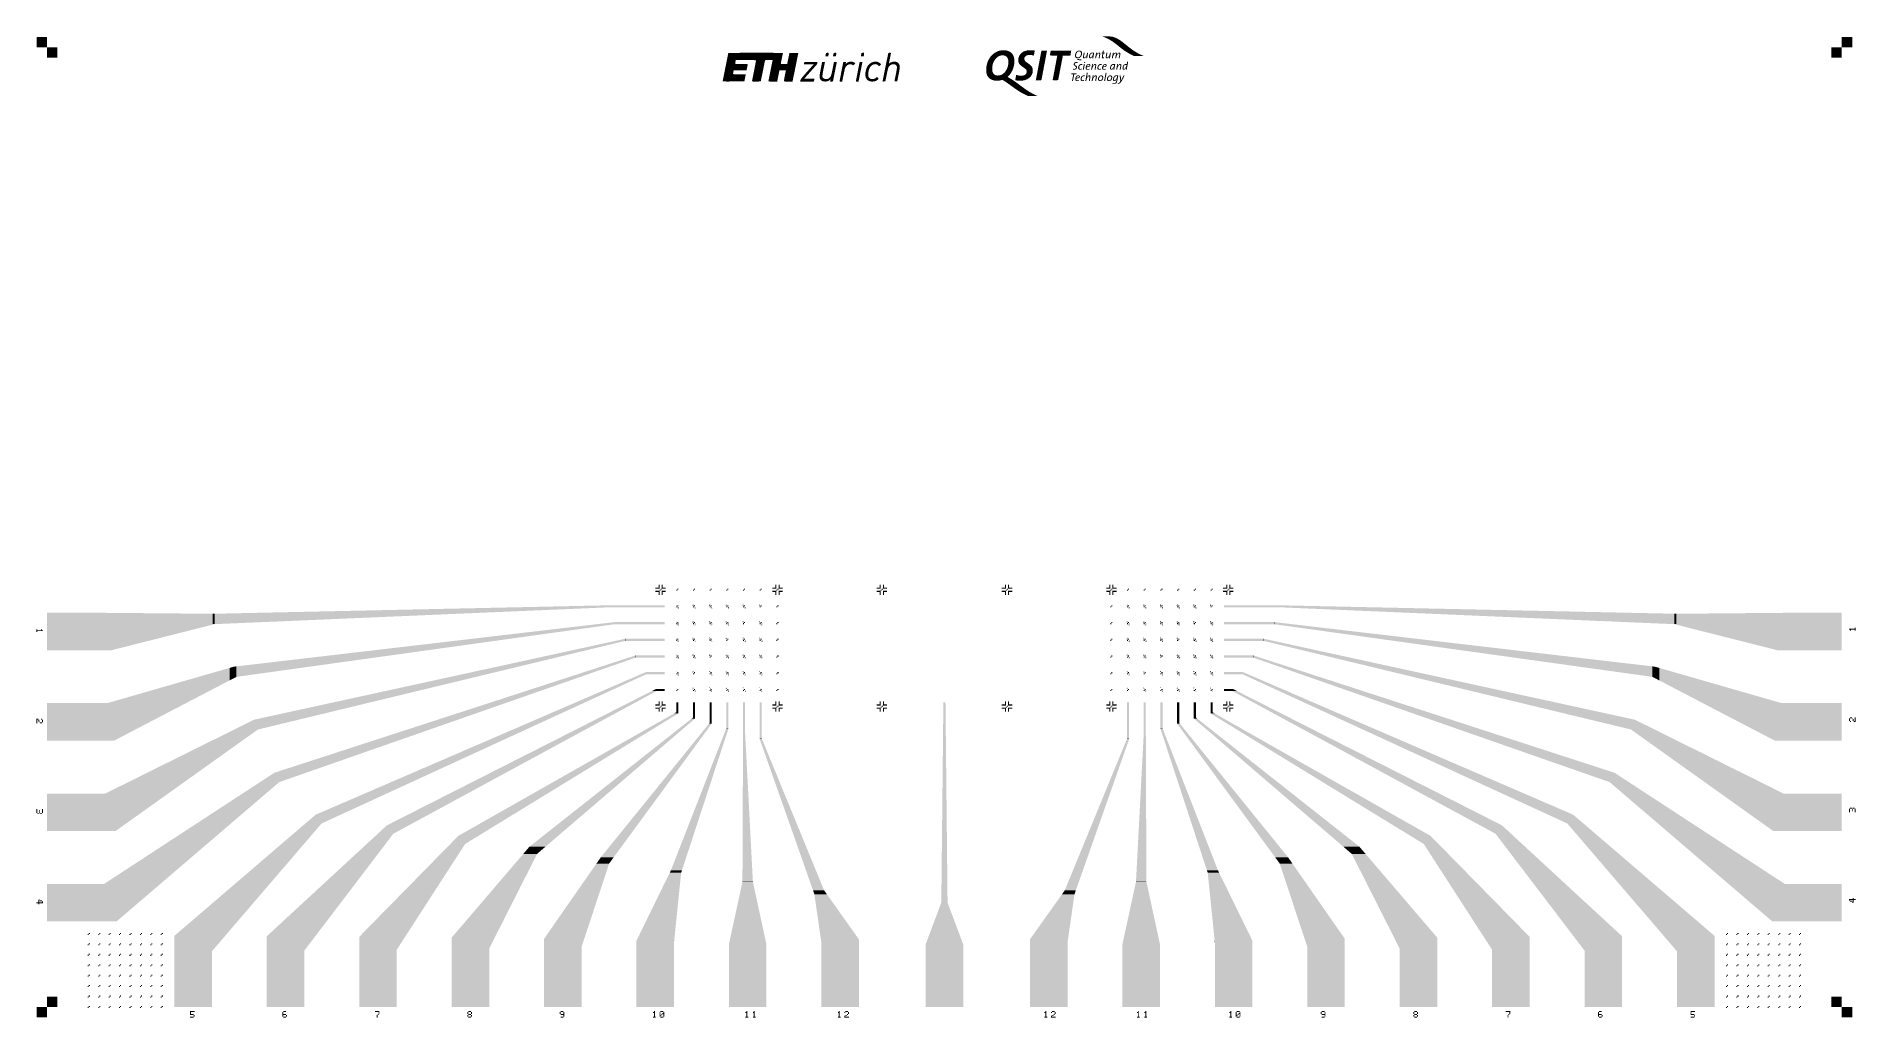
# Model space of a CAD drawing. Extents: x 149 to 8866, y 149 to 4853.
import ezdxf

# ---------------------------------------------------------------- set-up
doc = ezdxf.new("R2010")
doc.units = 0
doc.layers.add('L1D0', color=1, linetype='CONTINUOUS')

msp = doc.modelspace()

# ---------------------------------------------------------------- linework, layer by layer
at = {"layer": 'L1D0'}
for points in [[(150, 4800), (150, 4850), (200, 4800), (200, 4850)], [(200, 4750), (200, 4800), (250, 4750), (250, 4800)], [(5266.7, 4848.761), (5256.85, 4852.885), (5266.7, 4852.724)], [(5266.7, 4848.761), (5266.7, 4852.724), (5280.399, 4848.761), (5280.399, 4852.5)], [(5271.21, 4846.874), (5266.7, 4848.761), (5280.399, 4846.874), (5280.399, 4848.761)], [(5280.399, 4842.633), (5280.091, 4842.788), (5280.399, 4846.874), (5271.21, 4846.874)], [(5280.399, 4842.633), (5280.399, 4852.5), (5303.737, 4842.633), (5303.737, 4852.117)], [(5284.459, 4840.591), (5280.399, 4842.633), (5303.737, 4840.591), (5303.737, 4842.633)], [(5295.967, 4834.329), (5288.361, 4838.629), (5295.967, 4840.591), (5284.459, 4840.591)], [(5295.967, 4834.329), (5295.967, 4840.591), (5303.737, 4834.329), (5303.737, 4840.591)], [(5303.737, 4829.424), (5299.661, 4831.997), (5303.737, 4834.329), (5295.967, 4834.329)], [(5303.737, 4849.957), (5303.737, 4852.117), (5310.149, 4849.957), (5303.948, 4852.114)], [(5303.737, 4848.841), (5303.737, 4849.957), (5310.149, 4848.841), (5310.149, 4849.957)], [(5303.737, 4845.417), (5303.737, 4848.841), (5313.116, 4845.417), (5313.116, 4848.841)], [(5303.737, 4839.555), (5303.737, 4845.417), (5321.081, 4839.555), (5321.081, 4845.417)], [(5303.737, 4829.424), (5303.737, 4839.555), (5332.641, 4829.424), (5332.641, 4839.555)], [(5315.509, 4821.033), (5311.664, 4823.939), (5315.509, 4829.424), (5303.737, 4829.424)], [(5310.149, 4848.841), (5310.149, 4849.957), (5313.116, 4848.841), (5311.646, 4849.435)], [(5313.116, 4847.224), (5313.116, 4848.841), (5316.996, 4847.224), (5315.065, 4848.053)], [(5313.116, 4845.417), (5313.116, 4847.224), (5316.996, 4845.417), (5316.996, 4847.224)], [(5315.509, 4821.033), (5315.509, 4829.424), (5335.6, 4821.033), (5335.6, 4829.424)], [(5335.6, 4805.26), (5325.7, 4813.331), (5335.6, 4821.033), (5315.509, 4821.033)], [(5316.996, 4845.417), (5316.996, 4847.224), (5321.081, 4845.417), (5319.048, 4846.343)], [(5321.081, 4843.684), (5321.081, 4845.417), (5324.75, 4843.684), (5322.927, 4844.576)], [(5321.081, 4842.378), (5321.081, 4843.684), (5327.416, 4842.378), (5324.75, 4843.684)], [(5321.081, 4839.555), (5321.081, 4842.378), (5332.641, 4839.555), (5327.416, 4842.378)], [(5332.641, 4836.482), (5332.641, 4839.555), (5337.819, 4836.482), (5335.195, 4838.039)], [(5332.641, 4833.176), (5332.641, 4836.482), (5342.95, 4833.176), (5337.819, 4836.482)], [(5332.641, 4829.424), (5332.641, 4833.176), (5342.95, 4829.424), (5342.95, 4833.176)], [(5335.6, 4822.589), (5335.6, 4829.424), (5348.326, 4822.589), (5348.326, 4829.424)], [(5335.6, 4816.248), (5335.6, 4822.589), (5365.465, 4816.248), (5357.388, 4822.589)], [(5335.6, 4805.26), (5335.6, 4816.248), (5365.465, 4805.26), (5365.465, 4816.248)], [(5352.401, 4792.101), (5343.872, 4798.515), (5352.401, 4805.26), (5335.6, 4805.26)], [(5342.95, 4829.424), (5342.95, 4833.176), (5348.326, 4829.424), (5345.453, 4831.429)], [(5348.326, 4822.589), (5348.326, 4829.424), (5357.388, 4822.589), (5351.545, 4827.177)], [(5352.401, 4792.101), (5352.401, 4805.26), (5378.845, 4792.101), (5378.845, 4805.26)], [(5365.465, 4805.26), (5365.465, 4816.248), (5378.845, 4805.26), (5373.4, 4809.731)], [(5378.845, 4793.322), (5378.845, 4805.26), (5394.254, 4793.322), (5383.656, 4801.309)], [(8750, 4750), (8750, 4800), (8800, 4750), (8800, 4800)], [(8800, 4800), (8800, 4850), (8850, 4800), (8850, 4850)], [(3450.792, 4705.162), (3454.196, 4722.208), (3498.38, 4705.162), (3498.38, 4722.208)], [(3454.196, 4722.208), (3455.883, 4730.657), (3455.883, 4722.208)], [(3455.883, 4730.657), (3457.1, 4736.749), (3457.6, 4730.657), (3457.6, 4739.25)], [(3455.883, 4722.208), (3455.883, 4730.657), (3497.694, 4722.208), (3497.694, 4730.657)], [(3457.6, 4739.25), (3463.434, 4768.418), (3557.452, 4739.25), (3557.452, 4768.418)], [(3457.6, 4730.657), (3457.6, 4739.25), (3498.498, 4730.657), (3498.498, 4739.25)], [(3463.434, 4768.418), (3463.563, 4769.068), (3466.009, 4768.418), (3466.009, 4769.068)], [(3463.563, 4769.068), (3463.894, 4770.353), (3466.009, 4769.068), (3466.009, 4770.353)], [(3463.894, 4770.353), (3464.294, 4771.617), (3466.009, 4770.353), (3466.009, 4771.617)], [(3464.294, 4771.617), (3464.527, 4772.238), (3466.009, 4771.617), (3466.009, 4772.238)], [(3464.527, 4772.238), (3464.549, 4772.297), (3464.604, 4772.238), (3464.604, 4772.414)], [(3464.604, 4772.414), (3464.668, 4772.526), (3464.909, 4772.414), (3464.909, 4772.526)], [(3464.604, 4772.238), (3464.604, 4772.414), (3466.009, 4772.238), (3466.009, 4772.414)], [(3464.668, 4772.526), (3464.74, 4772.632), (3464.909, 4772.526), (3464.909, 4772.632)], [(3464.74, 4772.632), (3464.82, 4772.732), (3464.909, 4772.632), (3464.909, 4772.825)], [(3464.909, 4772.825), (3465.004, 4772.91), (3465.214, 4772.825), (3465.214, 4772.91)], [(3464.909, 4772.414), (3464.909, 4772.825), (3466.009, 4772.414), (3466.009, 4772.825)], [(3465.004, 4772.91), (3465.106, 4772.989), (3465.214, 4772.91), (3465.214, 4773.058)], [(3465.214, 4773.058), (3465.328, 4773.119), (3465.567, 4773.058), (3465.567, 4773.119)], [(3465.214, 4772.825), (3465.214, 4773.058), (3466.009, 4772.825), (3466.009, 4773.058)], [(3465.328, 4773.119), (3465.445, 4773.171), (3465.567, 4773.119), (3465.567, 4773.213)], [(3465.567, 4773.213), (3465.69, 4773.247), (3465.816, 4773.213), (3465.816, 4773.268)], [(3465.567, 4773.058), (3465.567, 4773.213), (3466.009, 4773.058), (3466.009, 4773.213)], [(3465.816, 4773.268), (3465.945, 4773.282), (3466.009, 4773.268), (3466.009, 4773.283)], [(3465.816, 4773.213), (3465.816, 4773.268), (3466.009, 4773.213), (3466.009, 4773.268)], [(3466.009, 4768.418), (3466.009, 4773.283), (3478.843, 4768.418), (3478.843, 4773.503)], [(3478.843, 4768.418), (3478.843, 4773.503), (3491.678, 4768.418), (3491.678, 4773.68)], [(3491.678, 4768.418), (3491.678, 4773.68), (3510.121, 4768.418), (3510.121, 4773.935)], [(3497.694, 4728.091), (3497.694, 4730.657), (3498.077, 4728.091), (3498.498, 4730.657)], [(3497.694, 4725.507), (3497.694, 4728.091), (3497.783, 4725.507), (3498.077, 4728.091)], [(3497.694, 4724.122), (3497.694, 4725.507), (3497.7, 4724.209), (3497.783, 4725.507)], [(3497.694, 4723.603), (3497.694, 4723.95), (3497.726, 4723.603), (3497.705, 4723.776)], [(3497.694, 4723.433), (3497.694, 4723.603), (3497.758, 4723.433), (3497.726, 4723.603)], [(3497.694, 4723.265), (3497.694, 4723.433), (3497.802, 4723.265), (3497.758, 4723.433)], [(3497.694, 4723.1), (3497.694, 4723.265), (3497.855, 4723.1), (3497.802, 4723.265)], [(3497.694, 4722.939), (3497.694, 4723.1), (3497.919, 4722.939), (3497.855, 4723.1)], [(3497.694, 4722.781), (3497.694, 4722.939), (3497.992, 4722.781), (3497.919, 4722.939)], [(3497.694, 4722.629), (3497.694, 4722.781), (3498.076, 4722.629), (3497.992, 4722.781)], [(3497.694, 4722.482), (3497.694, 4722.629), (3498.169, 4722.482), (3498.076, 4722.629)], [(3497.694, 4722.342), (3497.694, 4722.482), (3498.27, 4722.342), (3498.169, 4722.482)], [(3497.694, 4722.208), (3497.694, 4722.342), (3498.38, 4722.208), (3498.27, 4722.342)], [(3498.38, 4721.963), (3498.38, 4722.208), (3498.625, 4721.963), (3498.499, 4722.082)], [(3498.38, 4721.851), (3498.38, 4721.963), (3498.759, 4721.851), (3498.625, 4721.963)], [(3498.38, 4721.75), (3498.38, 4721.851), (3498.899, 4721.75), (3498.759, 4721.851)], [(3498.38, 4721.656), (3498.38, 4721.75), (3499.046, 4721.656), (3498.899, 4721.75)], [(3498.38, 4721.311), (3498.38, 4721.656), (3499.046, 4721.311), (3499.046, 4721.656)], [(3498.38, 4720.507), (3498.38, 4721.311), (3499.825, 4720.507), (3499.825, 4721.311)], [(3498.38, 4705.162), (3498.38, 4720.507), (3503.922, 4705.162), (3503.922, 4720.507)], [(3498.498, 4730.657), (3498.498, 4739.25), (3498.77, 4731.929), (3500.341, 4739.25)], [(3499.046, 4721.498), (3499.046, 4721.656), (3499.355, 4721.498), (3499.198, 4721.573)], [(3499.046, 4721.466), (3499.046, 4721.498), (3499.434, 4721.466), (3499.355, 4721.498)], [(3499.046, 4721.311), (3499.046, 4721.466), (3499.434, 4721.311), (3499.434, 4721.466)], [(3499.434, 4721.311), (3499.434, 4721.466), (3499.825, 4721.311)], [(3499.825, 4720.838), (3499.825, 4721.311), (3501.433, 4720.838), (3500.621, 4721.05)], [(3499.825, 4720.507), (3499.825, 4720.838), (3501.433, 4720.507), (3501.433, 4720.838)], [(3501.433, 4720.507), (3501.433, 4720.838), (3502.255, 4720.507), (3502.255, 4720.677)], [(3502.255, 4720.507), (3502.255, 4720.677), (3503.086, 4720.507), (3503.086, 4720.567)], [(3503.086, 4720.507), (3503.086, 4720.567), (3503.922, 4720.507)], [(3503.922, 4720.4), (3503.922, 4720.507), (3516.044, 4720.4), (3504.341, 4720.503)], [(3503.922, 4705.162), (3503.922, 4720.4), (3537.103, 4705.162), (3537.103, 4720.4)], [(3510.121, 4768.418), (3510.121, 4773.935), (3528.565, 4768.418), (3528.565, 4773.976)], [(3528.565, 4768.418), (3528.565, 4773.976), (3557.452, 4768.418), (3557.452, 4774.04)], [(3537.103, 4716.247), (3537.103, 4720.4), (3546.457, 4716.247), (3546.457, 4720.341)], [(3537.103, 4712.344), (3537.103, 4716.247), (3556.312, 4712.344), (3556.312, 4716.247)], [(3537.103, 4707.682), (3537.103, 4712.344), (3555.355, 4707.682), (3555.355, 4712.344)], [(3537.103, 4705.162), (3537.103, 4707.682), (3554.849, 4705.162), (3555.355, 4707.682)], [(3546.457, 4718.769), (3546.457, 4720.341), (3548.236, 4718.769), (3548.236, 4720.329)], [(3546.457, 4716.247), (3546.457, 4718.769), (3557.146, 4716.247), (3557.146, 4718.769)], [(3548.236, 4718.769), (3548.236, 4720.329), (3551.79, 4718.769), (3551.79, 4720.167)], [(3551.79, 4719.895), (3551.79, 4720.167), (3553.563, 4719.895), (3553.563, 4720.016)], [(3551.79, 4718.769), (3551.79, 4719.895), (3554.563, 4718.769), (3554.563, 4719.895)], [(3553.563, 4719.895), (3553.563, 4720.016), (3554.563, 4719.895), (3553.898, 4719.988)], [(3554.563, 4719.604), (3554.563, 4719.895), (3555.876, 4719.604), (3555.223, 4719.766)], [(3554.563, 4719.291), (3554.563, 4719.604), (3555.876, 4719.291), (3555.876, 4719.604)], [(3554.563, 4718.769), (3554.563, 4719.291), (3556.834, 4718.769), (3556.834, 4719.291)], [(3555.355, 4707.682), (3555.355, 4712.344), (3555.824, 4710.015), (3556.312, 4712.344)], [(3555.876, 4719.291), (3555.876, 4719.604), (3556.834, 4719.291), (3556.518, 4719.407)], [(3556.312, 4712.344), (3556.312, 4716.247), (3556.723, 4714.297), (3557.146, 4716.247)], [(3556.834, 4719.224), (3556.834, 4719.291), (3556.985, 4719.224), (3556.886, 4719.272)], [(3556.834, 4719.168), (3556.834, 4719.224), (3557.081, 4719.168), (3556.985, 4719.224)], [(3556.834, 4719.03), (3556.834, 4719.168), (3557.081, 4719.03), (3557.081, 4719.168)], [(3556.834, 4718.862), (3556.834, 4719.03), (3557.252, 4718.862), (3557.252, 4719.03)], [(3556.834, 4718.769), (3556.834, 4718.862), (3557.452, 4718.769), (3557.394, 4718.862)], [(3557.081, 4719.03), (3557.081, 4719.168), (3557.252, 4719.03), (3557.169, 4719.102)], [(3557.146, 4717.503), (3557.146, 4718.769), (3557.452, 4717.503), (3557.452, 4718.769)], [(3557.146, 4717.462), (3557.146, 4717.503), (3557.44, 4717.462), (3557.452, 4717.503)], [(3557.146, 4716.655), (3557.146, 4717.462), (3557.234, 4716.655), (3557.44, 4717.462)], [(3557.146, 4716.247), (3557.146, 4716.655), (3557.234, 4716.655)], [(3557.252, 4718.862), (3557.252, 4719.03), (3557.394, 4718.862), (3557.326, 4718.949)], [(3557.452, 4774.04), (3562.16, 4774.05), (3620.784, 4774.04), (3620.784, 4774.05)], [(3557.452, 4739.25), (3557.452, 4774.04), (3620.784, 4739.25), (3620.784, 4774.04)], [(3557.452, 4718.567), (3557.452, 4718.769), (3557.542, 4718.567), (3557.503, 4718.67)], [(3557.452, 4718.461), (3557.452, 4718.567), (3557.572, 4718.461), (3557.542, 4718.567)], [(3557.452, 4718.353), (3557.452, 4718.461), (3557.592, 4718.353), (3557.572, 4718.461)], [(3557.452, 4718.244), (3557.452, 4718.353), (3557.603, 4718.244), (3557.592, 4718.353)], [(3557.452, 4718.134), (3557.452, 4718.244), (3557.603, 4718.134), (3557.603, 4718.244)], [(3557.452, 4718.023), (3557.452, 4718.134), (3557.592, 4718.023), (3557.603, 4718.134)], [(3557.452, 4717.915), (3557.452, 4718.023), (3557.572, 4717.915), (3557.592, 4718.023)], [(3557.452, 4717.863), (3557.452, 4717.915), (3557.556, 4717.863), (3557.572, 4717.915)], [(3557.452, 4717.503), (3557.452, 4717.863), (3557.556, 4717.863)], [(3573.983, 4739.176), (3561.389, 4739.25), (3573.983, 4739.25)], [(3580.755, 4739.135), (3573.983, 4739.176), (3580.755, 4739.25), (3573.983, 4739.25)], [(3581.969, 4739.088), (3580.755, 4739.135), (3581.969, 4739.25), (3580.755, 4739.25)], [(3581.969, 4739.088), (3581.969, 4739.25), (3620.784, 4739.088), (3620.784, 4739.25)], [(3587.523, 4738.873), (3581.969, 4739.088), (3587.523, 4739.088)], [(3591.898, 4738.705), (3587.523, 4738.873), (3591.898, 4739.088), (3587.523, 4739.088)], [(3590.931, 4704.082), (3591.438, 4706.651), (3592.496, 4704.082), (3592.496, 4712.006)], [(3596.268, 4738.422), (3591.898, 4738.705), (3596.268, 4739.088), (3591.898, 4739.088)], [(3592.496, 4712.006), (3592.977, 4714.443), (3594.482, 4712.006), (3594.482, 4722.244)], [(3592.496, 4704.082), (3592.496, 4712.006), (3633.536, 4704.082), (3633.536, 4712.006)], [(3594.482, 4722.244), (3595.8, 4729.084), (3597.25, 4722.244), (3597.25, 4729.084)], [(3594.482, 4712.006), (3594.482, 4722.244), (3635.127, 4712.006), (3635.127, 4722.244)], [(3595.8, 4729.084), (3597.112, 4735.925), (3597.25, 4729.084), (3597.25, 4735.925)], [(3596.268, 4738.422), (3596.268, 4739.088), (3597.25, 4738.422), (3597.25, 4739.088)], [(3596.425, 4738.4), (3596.321, 4738.418), (3596.425, 4738.422), (3596.268, 4738.422)], [(3596.526, 4738.373), (3596.425, 4738.4), (3596.526, 4738.422), (3596.425, 4738.422)], [(3596.526, 4738.373), (3596.526, 4738.422), (3596.719, 4738.373), (3596.719, 4738.422)], [(3596.719, 4738.289), (3596.625, 4738.335), (3596.719, 4738.373), (3596.526, 4738.373)], [(3596.719, 4738.289), (3596.719, 4738.422), (3597.25, 4738.289), (3597.25, 4738.422)], [(3596.808, 4738.232), (3596.719, 4738.289), (3597.25, 4738.232), (3597.25, 4738.289)], [(3596.967, 4738.093), (3596.892, 4738.167), (3596.967, 4738.232), (3596.808, 4738.232)], [(3596.967, 4738.093), (3596.967, 4738.232), (3597.25, 4738.093), (3597.25, 4738.232)], [(3597.035, 4738.013), (3596.967, 4738.093), (3597.25, 4738.013), (3597.25, 4738.093)], [(3597.095, 4737.926), (3597.035, 4738.013), (3597.25, 4737.926), (3597.25, 4738.013)], [(3597.146, 4737.833), (3597.095, 4737.926), (3597.25, 4737.833), (3597.25, 4737.926)], [(3597.112, 4735.925), (3597.147, 4736.104), (3597.25, 4735.925), (3597.25, 4736.104)], [(3597.188, 4737.736), (3597.146, 4737.833), (3597.25, 4737.736), (3597.25, 4737.833)], [(3597.147, 4736.104), (3597.198, 4736.465), (3597.25, 4736.104), (3597.25, 4736.465)], [(3597.218, 4737.635), (3597.188, 4737.736), (3597.25, 4737.635), (3597.25, 4737.736)], [(3597.198, 4736.465), (3597.233, 4736.829), (3597.25, 4736.465), (3597.25, 4737.192)], [(3597.25, 4737.427), (3597.24, 4737.532), (3597.25, 4737.635), (3597.218, 4737.635)], [(3597.25, 4733.547), (3597.25, 4739.088), (3639.487, 4733.547), (3639.487, 4739.088)], [(3597.25, 4722.244), (3597.25, 4733.547), (3637.198, 4722.244), (3637.198, 4733.547)], [(3620.784, 4739.088), (3620.784, 4774.05), (3645.223, 4739.088), (3645.223, 4774.022)], [(3633.536, 4704.082), (3633.536, 4712.006), (3635.127, 4712.006)], [(3635.127, 4712.006), (3635.127, 4722.244), (3636.729, 4719.929), (3637.198, 4722.244)], [(3637.198, 4722.244), (3637.198, 4733.547), (3638.107, 4726.738), (3639.487, 4733.547)], [(3639.487, 4738.464), (3639.487, 4739.088), (3642.083, 4738.464), (3642.083, 4739.088)], [(3639.487, 4737.765), (3639.487, 4738.464), (3641.056, 4737.765), (3641.056, 4738.464)], [(3639.487, 4737.446), (3639.487, 4737.765), (3640.756, 4737.446), (3640.756, 4737.765)], [(3639.487, 4737.092), (3639.487, 4737.446), (3640.496, 4737.092), (3640.496, 4737.446)], [(3639.487, 4736.904), (3639.487, 4737.092), (3640.383, 4736.904), (3640.496, 4737.092)], [(3639.487, 4736.71), (3639.487, 4736.904), (3640.282, 4736.71), (3640.383, 4736.904)], [(3639.487, 4736.51), (3639.487, 4736.71), (3640.192, 4736.51), (3640.282, 4736.71)], [(3639.487, 4736.304), (3639.487, 4736.51), (3640.116, 4736.304), (3640.192, 4736.51)], [(3639.487, 4736.095), (3639.487, 4736.304), (3640.051, 4736.095), (3640.116, 4736.304)], [(3639.487, 4735.988), (3639.487, 4736.095), (3640.026, 4735.988), (3640.051, 4736.095)], [(3639.487, 4734.772), (3639.487, 4735.988), (3639.736, 4734.772), (3640.026, 4735.988)], [(3639.487, 4733.547), (3639.487, 4734.772), (3639.736, 4734.772)], [(3640.496, 4737.092), (3640.496, 4737.446), (3640.62, 4737.274), (3640.756, 4737.446)], [(3640.756, 4737.446), (3640.756, 4737.765), (3640.901, 4737.61), (3641.056, 4737.765)], [(3641.056, 4738.219), (3641.056, 4738.464), (3641.642, 4738.219), (3641.642, 4738.464)], [(3641.056, 4738.076), (3641.056, 4738.219), (3641.433, 4738.076), (3641.642, 4738.219)], [(3641.056, 4737.92), (3641.056, 4738.076), (3641.233, 4737.92), (3641.433, 4738.076)], [(3641.056, 4737.765), (3641.056, 4737.92), (3641.139, 4737.838), (3641.233, 4737.92)], [(3641.642, 4738.219), (3641.642, 4738.464), (3641.858, 4738.348), (3642.083, 4738.464)], [(3642.083, 4738.464), (3642.083, 4739.088), (3642.313, 4738.566), (3642.313, 4739.088)], [(3642.313, 4738.806), (3642.313, 4739.088), (3643.163, 4738.806), (3643.163, 4739.088)], [(3642.313, 4738.654), (3642.313, 4738.806), (3642.551, 4738.654), (3642.551, 4738.806)], [(3642.313, 4738.566), (3642.313, 4738.654), (3642.551, 4738.654)], [(3642.551, 4738.654), (3642.551, 4738.806), (3642.792, 4738.727), (3642.792, 4738.806)], [(3642.792, 4738.727), (3642.792, 4738.806), (3643.038, 4738.785), (3643.163, 4738.806)], [(3643.163, 4738.806), (3643.163, 4739.088), (3643.846, 4738.925), (3643.846, 4739.088)], [(3643.846, 4738.925), (3643.846, 4739.088), (3645.223, 4739.088)], [(3645.223, 4774.012), (3645.223, 4774.022), (3653.116, 4774.012), (3645.812, 4774.021)], [(3645.223, 4739.25), (3645.223, 4774.012), (3653.116, 4739.25), (3653.116, 4774.012)], [(3645.223, 4739.088), (3645.223, 4739.25), (3646.607, 4739.176), (3646.607, 4739.25)], [(3646.607, 4739.176), (3646.607, 4739.25), (3647.3, 4739.185), (3647.3, 4739.25)], [(3647.3, 4739.185), (3647.3, 4739.25), (3653.116, 4739.25)], [(3653.116, 4739.25), (3653.116, 4774.012), (3666.882, 4739.25), (3666.882, 4773.996)], [(3666.882, 4739.233), (3664.961, 4739.25), (3666.882, 4739.25)], [(3666.882, 4758.313), (3666.882, 4773.996), (3687.952, 4758.313), (3687.952, 4773.931)], [(3666.882, 4748.981), (3666.882, 4758.313), (3721.225, 4748.981), (3721.225, 4758.313)], [(3666.882, 4739.233), (3666.882, 4748.981), (3675.157, 4739.233), (3675.157, 4748.981)], [(3670.991, 4739.196), (3666.882, 4739.233), (3670.991, 4739.233)], [(3669.505, 4703.392), (3673.08, 4721.053), (3717.934, 4703.392), (3717.934, 4721.053)], [(3671.607, 4739.191), (3670.991, 4739.196), (3671.607, 4739.233), (3670.991, 4739.233)], [(3672.839, 4739.106), (3671.607, 4739.191), (3672.839, 4739.233), (3671.607, 4739.233)], [(3674.061, 4738.951), (3672.839, 4739.106), (3674.061, 4739.233), (3672.839, 4739.233)], [(3673.08, 4721.053), (3673.469, 4722.975), (3674.79, 4721.053), (3674.79, 4729.502)], [(3674.061, 4738.951), (3674.061, 4739.233), (3675.157, 4738.951), (3675.157, 4739.233)], [(3674.667, 4738.837), (3674.061, 4738.951), (3674.667, 4738.951)], [(3674.739, 4738.824), (3674.667, 4738.837), (3674.739, 4738.951), (3674.667, 4738.951)], [(3674.739, 4738.824), (3674.739, 4738.951), (3675.157, 4738.824), (3675.157, 4738.951)], [(3674.883, 4738.786), (3674.739, 4738.824), (3674.883, 4738.824)], [(3674.79, 4729.502), (3676.297, 4735.988), (3676.366, 4729.502), (3676.366, 4735.988)], [(3674.79, 4721.053), (3674.79, 4729.502), (3716.15, 4721.053), (3716.15, 4729.502)], [(3675.022, 4738.738), (3674.883, 4738.786), (3675.022, 4738.824), (3674.883, 4738.824)], [(3675.022, 4738.738), (3675.022, 4738.824), (3675.157, 4738.738), (3675.157, 4738.824)], [(3675.157, 4738.679), (3675.022, 4738.738), (3675.157, 4738.738)], [(3675.157, 4738.679), (3675.157, 4748.981), (3719.109, 4738.679), (3719.109, 4748.981)], [(3675.288, 4738.611), (3675.157, 4738.679), (3675.533, 4738.611), (3675.533, 4738.679)], [(3675.414, 4738.532), (3675.288, 4738.611), (3675.533, 4738.532), (3675.533, 4738.611)], [(3675.533, 4738.445), (3675.414, 4738.532), (3675.533, 4738.532)], [(3675.533, 4738.445), (3675.533, 4738.679), (3676.366, 4738.445), (3676.366, 4738.679)], [(3675.75, 4738.247), (3675.644, 4738.35), (3675.75, 4738.445), (3675.533, 4738.445)], [(3675.75, 4738.247), (3675.75, 4738.445), (3676.366, 4738.247), (3676.366, 4738.445)], [(3675.847, 4738.135), (3675.75, 4738.247), (3676.366, 4738.135), (3676.366, 4738.247)], [(3675.936, 4738.018), (3675.847, 4738.135), (3676.366, 4738.018), (3676.366, 4738.135)], [(3676.015, 4737.893), (3675.936, 4738.018), (3676.366, 4737.893), (3676.366, 4738.018)], [(3676.05, 4737.829), (3676.015, 4737.893), (3676.366, 4737.829), (3676.366, 4737.893)], [(3676.091, 4737.752), (3676.05, 4737.829), (3676.366, 4737.752), (3676.366, 4737.829)], [(3676.163, 4737.596), (3676.091, 4737.752), (3676.366, 4737.596), (3676.366, 4737.752)], [(3676.224, 4737.435), (3676.163, 4737.596), (3676.366, 4737.435), (3676.366, 4737.596)], [(3676.275, 4737.269), (3676.224, 4737.435), (3676.366, 4737.269), (3676.366, 4737.435)], [(3676.314, 4737.101), (3676.275, 4737.269), (3676.366, 4737.101), (3676.366, 4737.269)], [(3676.297, 4735.988), (3676.317, 4736.072), (3676.366, 4735.988), (3676.366, 4736.072)], [(3676.343, 4736.931), (3676.314, 4737.101), (3676.366, 4736.931), (3676.366, 4737.101)], [(3676.317, 4736.072), (3676.345, 4736.243), (3676.366, 4736.072), (3676.366, 4736.243)], [(3676.361, 4736.759), (3676.343, 4736.931), (3676.366, 4736.759), (3676.366, 4736.931)], [(3676.345, 4736.243), (3676.362, 4736.414), (3676.366, 4736.243), (3676.366, 4736.586)], [(3676.366, 4736.586), (3676.361, 4736.759), (3676.366, 4736.759)], [(3676.366, 4729.502), (3676.366, 4738.679), (3717.312, 4729.502), (3717.312, 4738.679)], [(3687.952, 4766.236), (3687.952, 4773.931), (3707.044, 4766.236), (3707.044, 4773.873)], [(3687.952, 4758.313), (3687.952, 4766.236), (3723.171, 4758.313), (3723.171, 4766.236)], [(3707.044, 4769.781), (3707.044, 4773.873), (3725.539, 4769.781), (3725.539, 4773.816)], [(3707.044, 4766.236), (3707.044, 4769.781), (3724.809, 4766.236), (3725.539, 4769.781)], [(3716.15, 4727.666), (3716.15, 4729.502), (3716.959, 4727.666), (3717.312, 4729.502)], [(3716.15, 4724.116), (3716.15, 4727.666), (3716.295, 4724.116), (3716.959, 4727.666)], [(3716.15, 4723.86), (3716.15, 4724.116), (3716.247, 4723.86), (3716.295, 4724.116)], [(3716.15, 4723.342), (3716.15, 4723.86), (3716.182, 4723.342), (3716.247, 4723.86)], [(3716.15, 4722.82), (3716.15, 4723.342), (3716.182, 4723.342)], [(3716.15, 4722.385), (3716.15, 4722.501), (3716.162, 4722.385)], [(3716.15, 4722.272), (3716.15, 4722.385), (3716.183, 4722.272), (3716.162, 4722.385)], [(3716.15, 4722.16), (3716.15, 4722.272), (3716.215, 4722.16), (3716.183, 4722.272)], [(3716.15, 4722.053), (3716.15, 4722.16), (3716.259, 4722.053), (3716.215, 4722.16)], [(3716.15, 4721.95), (3716.15, 4722.053), (3716.312, 4721.95), (3716.259, 4722.053)], [(3716.15, 4721.853), (3716.15, 4721.95), (3716.375, 4721.853), (3716.312, 4721.95)], [(3716.15, 4721.762), (3716.15, 4721.853), (3716.447, 4721.762), (3716.375, 4721.853)], [(3716.15, 4721.677), (3716.15, 4721.762), (3716.527, 4721.677), (3716.447, 4721.762)], [(3716.15, 4721.602), (3716.15, 4721.677), (3716.614, 4721.602), (3716.527, 4721.677)], [(3716.15, 4721.454), (3716.15, 4721.602), (3716.614, 4721.454), (3716.614, 4721.602)], [(3716.15, 4721.358), (3716.15, 4721.454), (3717.071, 4721.358), (3716.862, 4721.454)], [(3716.15, 4721.053), (3716.15, 4721.358), (3717.071, 4721.053), (3717.071, 4721.358)], [(3716.614, 4721.535), (3716.614, 4721.602), (3716.708, 4721.535)], [(3716.614, 4721.454), (3716.614, 4721.535), (3716.708, 4721.454), (3716.708, 4721.535)], [(3716.708, 4721.454), (3716.708, 4721.535), (3716.862, 4721.454), (3716.81, 4721.477)], [(3717.071, 4721.053), (3717.071, 4721.358), (3717.934, 4721.053), (3717.497, 4721.193)], [(3717.312, 4735.374), (3717.312, 4738.679), (3718.44, 4735.374), (3719.109, 4738.679)], [(3717.312, 4729.502), (3717.312, 4735.374), (3717.641, 4731.211), (3718.44, 4735.374)], [(3717.934, 4720.815), (3717.934, 4721.053), (3718.376, 4720.815), (3718.376, 4720.937)], [(3717.934, 4720.4), (3717.934, 4720.815), (3719.051, 4720.4), (3719.051, 4720.815)], [(3717.934, 4703.392), (3717.934, 4720.4), (3727.229, 4703.392), (3727.229, 4720.4)], [(3718.376, 4720.815), (3718.376, 4720.937), (3719.051, 4720.815), (3718.825, 4720.847)], [(3719.051, 4720.4), (3719.051, 4720.815), (3720.08, 4720.4), (3720.08, 4720.668)], [(3719.109, 4744.258), (3719.109, 4748.981), (3720.238, 4744.258), (3721.225, 4748.981)], [(3719.109, 4738.679), (3719.109, 4744.258), (3719.281, 4739.528), (3720.238, 4744.258)], [(3720.08, 4720.4), (3720.08, 4720.668), (3722.149, 4720.4), (3722.149, 4720.5)], [(3721.225, 4748.981), (3721.225, 4758.313), (3722.201, 4753.647), (3723.171, 4758.313)], [(3722.149, 4720.4), (3722.149, 4720.5), (3727.229, 4720.4), (3723.187, 4720.48)], [(3723.171, 4758.313), (3723.171, 4766.236), (3723.995, 4762.273), (3724.809, 4766.236)], [(3725.539, 4773.593), (3725.539, 4773.816), (3726.135, 4773.593), (3726.135, 4773.814)], [(3725.539, 4773.486), (3725.539, 4773.593), (3726.293, 4773.486), (3726.3, 4773.593)], [(3725.539, 4773.326), (3725.539, 4773.486), (3726.267, 4773.326), (3726.267, 4773.486)], [(3725.539, 4769.781), (3725.539, 4773.326), (3726.267, 4773.326)], [(3726.135, 4773.802), (3726.135, 4773.814), (3726.199, 4773.802), (3726.156, 4773.814)], [(3726.135, 4773.78), (3726.135, 4773.802), (3726.236, 4773.78), (3726.199, 4773.802)], [(3726.135, 4773.75), (3726.135, 4773.78), (3726.267, 4773.75), (3726.236, 4773.78)], [(3726.135, 4773.712), (3726.135, 4773.75), (3726.288, 4773.712), (3726.267, 4773.75)], [(3726.135, 4773.669), (3726.135, 4773.712), (3726.3, 4773.669), (3726.288, 4773.712)], [(3726.135, 4773.593), (3726.135, 4773.669), (3726.3, 4773.593), (3726.3, 4773.669)], [(3726.267, 4773.326), (3726.267, 4773.486), (3726.278, 4773.379), (3726.293, 4773.486)], [(3727.229, 4703.392), (3727.229, 4720.4), (3785.679, 4703.392), (3785.679, 4720.4)], [(3746.394, 4720.4), (3748.072, 4728.738), (3748.514, 4720.4), (3748.514, 4730.934)], [(3748.514, 4730.934), (3748.969, 4733.13), (3750.393, 4730.934), (3750.393, 4733.13)], [(3748.514, 4720.4), (3748.514, 4730.934), (3789.089, 4720.4), (3789.089, 4730.934)], [(3748.969, 4733.13), (3749.678, 4736.54), (3750.393, 4733.13), (3750.393, 4736.54)], [(3749.678, 4736.54), (3750.393, 4739.95), (3750.393, 4736.54)], [(3750.393, 4739.95), (3751.201, 4743.8), (3752.014, 4739.95), (3752.014, 4747.65)], [(3750.393, 4730.934), (3750.393, 4739.95), (3791.197, 4730.934), (3793.001, 4739.95)], [(3752.014, 4747.65), (3752.813, 4751.426), (3753.619, 4747.65), (3753.619, 4755.2)], [(3752.014, 4739.95), (3752.014, 4747.65), (3793.001, 4739.95), (3793.001, 4747.65)], [(3753.619, 4755.2), (3754.844, 4760.936), (3796.04, 4755.2), (3797.183, 4760.936)], [(3753.619, 4747.65), (3753.619, 4755.2), (3794.535, 4747.65), (3794.535, 4755.2)], [(3754.844, 4760.936), (3757.491, 4773.325), (3782.937, 4760.936), (3782.937, 4773.325)], [(3782.937, 4773.168), (3782.937, 4773.325), (3790.639, 4773.168), (3787.367, 4773.235)], [(3782.937, 4770.721), (3782.937, 4773.168), (3790.639, 4770.721), (3790.639, 4773.168)], [(3782.937, 4760.936), (3782.937, 4770.721), (3797.183, 4760.936), (3799.131, 4770.721)], [(3785.679, 4703.392), (3785.679, 4720.4), (3788.263, 4716.269), (3789.089, 4720.4)], [(3789.089, 4720.4), (3789.089, 4730.934), (3790.845, 4729.177), (3791.197, 4730.934)], [(3790.639, 4770.721), (3790.639, 4773.168), (3793.905, 4770.721), (3793.905, 4772.941)], [(3793.001, 4739.95), (3793.001, 4747.65), (3793.044, 4740.164), (3794.535, 4747.65)], [(3793.905, 4771.875), (3793.905, 4772.941), (3796.363, 4771.875), (3796.363, 4772.77)], [(3793.905, 4770.721), (3793.905, 4771.875), (3799.131, 4770.721), (3799.131, 4771.875)], [(3794.535, 4747.65), (3794.535, 4755.2), (3795.233, 4751.152), (3796.04, 4755.2)], [(3796.363, 4771.875), (3796.363, 4772.77), (3798.813, 4771.875), (3798.813, 4772.525)], [(3798.813, 4772.503), (3798.813, 4772.525), (3798.928, 4772.503), (3798.852, 4772.52)], [(3798.813, 4772.475), (3798.813, 4772.503), (3798.928, 4772.475), (3798.928, 4772.503)], [(3798.813, 4772.393), (3798.813, 4772.475), (3798.999, 4772.393), (3798.999, 4772.475)], [(3798.813, 4772.278), (3798.813, 4772.393), (3799.129, 4772.278), (3799.129, 4772.393)], [(3798.813, 4772.211), (3798.813, 4772.278), (3799.271, 4772.211), (3799.232, 4772.278)], [(3798.813, 4772.066), (3798.813, 4772.211), (3799.271, 4772.066), (3799.271, 4772.211)], [(3798.813, 4771.99), (3798.813, 4772.066), (3799.331, 4771.99), (3799.321, 4772.066)], [(3798.813, 4771.875), (3798.813, 4771.99), (3799.325, 4771.875), (3799.325, 4771.99)], [(3798.928, 4772.475), (3798.928, 4772.503), (3798.999, 4772.475)], [(3798.999, 4772.393), (3798.999, 4772.475), (3799.129, 4772.393), (3799.067, 4772.438)], [(3799.129, 4772.278), (3799.129, 4772.393), (3799.232, 4772.278), (3799.184, 4772.339)], [(3799.131, 4770.721), (3799.131, 4771.875), (3799.245, 4771.295), (3799.325, 4771.875)], [(3799.271, 4772.066), (3799.271, 4772.211), (3799.321, 4772.066), (3799.3, 4772.14)], [(3799.325, 4771.875), (3799.325, 4771.99), (3799.331, 4771.913), (3799.331, 4771.99)], [(3827.549, 4719.002), (3826.312, 4719.023), (3827.549, 4722.974), (3827.178, 4722.974)], [(3827.178, 4722.974), (3827.358, 4723.797), (3827.549, 4722.974), (3827.549, 4724.62)], [(3827.549, 4724.62), (3827.745, 4725.459), (3828.329, 4724.62), (3828.329, 4725.459)], [(3852.753, 4718.57), (3827.549, 4719.002), (3852.753, 4724.62), (3827.549, 4724.62)], [(3827.745, 4725.459), (3827.952, 4726.297), (3828.329, 4725.459), (3828.329, 4726.297)], [(3827.952, 4726.297), (3828.136, 4727.04), (3828.329, 4726.297), (3828.329, 4727.781)], [(3828.329, 4727.781), (3828.454, 4728.262), (3828.666, 4727.781), (3828.666, 4728.262)], [(3828.329, 4724.62), (3828.329, 4727.781), (3840.374, 4724.62), (3840.374, 4727.781)], [(3828.454, 4728.262), (3828.6, 4728.738), (3828.666, 4728.262), (3828.666, 4728.738)], [(3828.6, 4728.738), (3828.619, 4728.796), (3828.666, 4728.738), (3828.666, 4728.909)], [(3828.666, 4728.909), (3828.721, 4729.017), (3828.787, 4728.909), (3828.787, 4729.12)], [(3828.666, 4727.781), (3828.666, 4728.909), (3832.771, 4727.781), (3832.771, 4728.909)], [(3828.787, 4729.12), (3828.863, 4729.217), (3828.946, 4729.12), (3828.946, 4729.307)], [(3828.787, 4728.909), (3828.787, 4729.12), (3829.762, 4728.909), (3829.762, 4729.12)], [(3828.946, 4729.307), (3829.037, 4729.389), (3829.24, 4729.307), (3829.24, 4729.389)], [(3828.946, 4729.12), (3828.946, 4729.307), (3829.762, 4729.12), (3829.762, 4729.307)], [(3829.037, 4729.389), (3829.135, 4729.463), (3829.24, 4729.389), (3829.24, 4729.526)], [(3829.24, 4729.526), (3829.349, 4729.58), (3829.463, 4729.526), (3829.463, 4729.625)], [(3829.24, 4729.307), (3829.24, 4729.526), (3829.762, 4729.307), (3829.762, 4729.526)], [(3829.463, 4729.625), (3829.581, 4729.658), (3829.581, 4729.625)], [(3829.463, 4729.526), (3829.463, 4729.625), (3829.762, 4729.526), (3829.762, 4729.625)], [(3829.581, 4729.658), (3829.701, 4729.681), (3829.762, 4729.658), (3829.762, 4729.687)], [(3829.581, 4729.625), (3829.581, 4729.658), (3829.762, 4729.625), (3829.762, 4729.658)], [(3829.762, 4728.909), (3829.762, 4729.687), (3832.771, 4728.909), (3832.771, 4729.989)], [(3832.771, 4727.781), (3832.771, 4729.989), (3835.79, 4727.781), (3835.79, 4730.16)], [(3835.79, 4727.781), (3835.79, 4730.16), (3840.374, 4727.781), (3840.374, 4730.421)], [(3840.374, 4730.421), (3844.965, 4730.469), (3852.753, 4730.421), (3852.753, 4730.55)], [(3840.374, 4724.62), (3840.374, 4730.421), (3852.753, 4724.62), (3852.753, 4730.421)], [(3867.279, 4718.321), (3852.753, 4718.57), (3867.279, 4730.55), (3852.753, 4730.55)], [(3862.275, 4706.274), (3866.539, 4711.079), (3878.214, 4706.274), (3882.466, 4711.079)], [(3866.539, 4711.079), (3872.881, 4718.225), (3872.881, 4711.079)], [(3867.279, 4724.547), (3867.279, 4730.55), (3890.808, 4724.547), (3890.808, 4730.55)], [(3867.279, 4718.321), (3867.279, 4724.547), (3888.668, 4718.321), (3888.668, 4724.547)], [(3872.881, 4718.225), (3867.279, 4718.321), (3872.881, 4718.321)], [(3872.881, 4715.886), (3872.881, 4718.321), (3886.716, 4715.886), (3886.716, 4718.321)], [(3872.881, 4711.079), (3872.881, 4715.886), (3882.466, 4711.079), (3886.716, 4715.886)], [(3886.716, 4717.839), (3886.716, 4718.321), (3888.362, 4717.839), (3888.362, 4718.321)], [(3886.716, 4717.5), (3886.716, 4717.839), (3888.1, 4717.5), (3888.1, 4717.839)], [(3886.716, 4715.886), (3886.716, 4717.5), (3887.421, 4716.682), (3888.1, 4717.5)], [(3888.1, 4717.5), (3888.1, 4717.839), (3888.191, 4717.61), (3888.362, 4717.839)], [(3888.362, 4717.839), (3888.362, 4718.321), (3888.52, 4718.076), (3888.668, 4718.321)], [(3888.668, 4723.426), (3888.668, 4724.547), (3890.549, 4723.426), (3890.808, 4724.547)], [(3888.668, 4722.871), (3888.668, 4723.426), (3890.395, 4722.871), (3890.549, 4723.426)], [(3888.668, 4722.304), (3888.668, 4722.871), (3890.237, 4722.304), (3890.395, 4722.871)], [(3888.668, 4721.184), (3888.668, 4722.304), (3889.875, 4721.184), (3890.237, 4722.304)], [(3888.668, 4720.633), (3888.668, 4721.184), (3889.67, 4720.633), (3889.875, 4721.184)], [(3888.668, 4720.142), (3888.668, 4720.633), (3889.489, 4720.142), (3889.67, 4720.633)], [(3888.668, 4719.176), (3888.668, 4720.142), (3889.084, 4719.176), (3889.489, 4720.142)], [(3888.668, 4718.702), (3888.668, 4719.176), (3888.862, 4718.702), (3889.084, 4719.176)], [(3888.668, 4718.321), (3888.668, 4718.702), (3888.802, 4718.573), (3888.862, 4718.702)], [(3890.808, 4724.547), (3890.808, 4730.55), (3890.914, 4725.113), (3891.923, 4730.55)], [(3908.361, 4702.088), (3909.539, 4708.045), (3921.798, 4702.088), (3923.013, 4708.045)], [(3909.539, 4708.045), (3910.562, 4713.218), (3923.013, 4708.045), (3924.067, 4713.218)], [(3910.562, 4713.218), (3911.584, 4718.385), (3924.067, 4713.218), (3925.153, 4718.385)], [(3911.584, 4718.385), (3912.466, 4722.842), (3925.153, 4718.385), (3926.09, 4722.842)], [(3912.466, 4722.842), (3913.348, 4727.298), (3926.09, 4722.842), (3927.037, 4727.298)], [(3913.348, 4727.298), (3913.991, 4730.55), (3922.745, 4727.298), (3922.745, 4730.55)], [(3922.745, 4730.447), (3922.745, 4730.55), (3924.66, 4730.447), (3924.411, 4730.46)], [(3922.745, 4729.783), (3922.745, 4730.447), (3924.66, 4729.783), (3924.66, 4730.447)], [(3922.745, 4728.929), (3922.745, 4729.783), (3927.054, 4728.929), (3927.054, 4729.783)], [(3922.745, 4728.015), (3922.745, 4728.929), (3927.215, 4728.015), (3927.215, 4728.929)], [(3922.745, 4727.298), (3922.745, 4728.015), (3927.037, 4727.298), (3927.037, 4728.015)], [(3924.66, 4730.309), (3924.66, 4730.447), (3925.65, 4730.309), (3925.157, 4730.392)], [(3924.66, 4729.783), (3924.66, 4730.309), (3925.65, 4729.783), (3925.65, 4730.309)], [(3925.65, 4730.063), (3925.65, 4730.309), (3926.138, 4730.063), (3926.138, 4730.199)], [(3925.65, 4729.783), (3925.65, 4730.063), (3926.574, 4729.783), (3926.574, 4730.063)], [(3926.138, 4730.063), (3926.138, 4730.199), (3926.377, 4730.063), (3926.377, 4730.13)], [(3926.377, 4730.063), (3926.377, 4730.13), (3926.574, 4730.063), (3926.444, 4730.111)], [(3926.574, 4729.94), (3926.574, 4730.063), (3926.825, 4729.94), (3926.702, 4730.005)], [(3926.574, 4729.783), (3926.574, 4729.94), (3926.825, 4729.783), (3926.825, 4729.94)], [(3926.825, 4729.783), (3926.825, 4729.94), (3927.054, 4729.783), (3926.942, 4729.866)], [(3927.037, 4727.298), (3927.037, 4728.015), (3927.087, 4727.538), (3927.215, 4728.015)], [(3927.054, 4729.596), (3927.054, 4729.783), (3927.26, 4729.596), (3927.16, 4729.693)], [(3927.054, 4729.51), (3927.054, 4729.596), (3927.26, 4729.51), (3927.26, 4729.596)], [(3927.054, 4729.438), (3927.054, 4729.51), (3927.386, 4729.438), (3927.335, 4729.51)], [(3927.054, 4729.36), (3927.054, 4729.438), (3927.43, 4729.36), (3927.386, 4729.438)], [(3927.054, 4729.278), (3927.054, 4729.36), (3927.463, 4729.278), (3927.43, 4729.36)], [(3927.054, 4729.193), (3927.054, 4729.278), (3927.489, 4729.193), (3927.463, 4729.278)], [(3927.054, 4729.106), (3927.054, 4729.193), (3927.505, 4729.106), (3927.489, 4729.193)], [(3927.054, 4729.017), (3927.054, 4729.106), (3927.511, 4729.017), (3927.505, 4729.106)], [(3927.054, 4728.929), (3927.054, 4729.017), (3927.508, 4728.929), (3927.511, 4729.017)], [(3927.215, 4728.84), (3927.215, 4728.929), (3927.495, 4728.84), (3927.508, 4728.929)], [(3927.215, 4728.755), (3927.215, 4728.84), (3927.472, 4728.755), (3927.495, 4728.84)], [(3927.215, 4728.714), (3927.215, 4728.755), (3927.456, 4728.714), (3927.472, 4728.755)], [(3927.215, 4728.484), (3927.215, 4728.714), (3927.367, 4728.484), (3927.456, 4728.714)], [(3927.215, 4728.015), (3927.215, 4728.484), (3927.367, 4728.484)], [(3927.26, 4729.51), (3927.26, 4729.596), (3927.335, 4729.51), (3927.306, 4729.544)], [(3929.726, 4758.457), (3929.728, 4758.621), (3929.81, 4758.457), (3929.81, 4758.621)], [(3929.736, 4758.293), (3929.726, 4758.457), (3929.81, 4758.293), (3929.81, 4758.457)], [(3929.728, 4758.621), (3929.739, 4758.784), (3929.81, 4758.621), (3929.81, 4758.784)], [(3929.758, 4758.129), (3929.736, 4758.293), (3929.81, 4758.129), (3929.81, 4758.293)], [(3929.739, 4758.784), (3929.763, 4758.948), (3929.81, 4758.784), (3929.81, 4758.948)], [(3929.81, 4757.89), (3929.79, 4757.968), (3929.81, 4758.129), (3929.758, 4758.129)], [(3929.763, 4758.948), (3929.797, 4759.108), (3929.81, 4758.948), (3929.81, 4759.108)], [(3929.797, 4759.108), (3929.819, 4759.188), (3930.396, 4759.108), (3930.396, 4759.188)], [(3929.81, 4757.89), (3929.81, 4759.108), (3934.237, 4757.89), (3934.237, 4759.108)], [(3929.825, 4757.836), (3929.81, 4757.89), (3930.183, 4757.836), (3930.183, 4757.89)], [(3929.819, 4759.188), (3930.003, 4759.841), (3930.396, 4759.188), (3930.396, 4759.841)], [(3929.863, 4757.735), (3929.825, 4757.836), (3930.183, 4757.735), (3930.183, 4757.836)], [(3929.91, 4757.636), (3929.863, 4757.735), (3930.183, 4757.636), (3930.183, 4757.735)], [(3929.966, 4757.543), (3929.91, 4757.636), (3930.183, 4757.543), (3930.183, 4757.636)], [(3930.031, 4757.455), (3929.966, 4757.543), (3930.183, 4757.455), (3930.183, 4757.543)], [(3930.003, 4759.841), (3930.161, 4760.501), (3930.396, 4759.841), (3930.396, 4760.501)], [(3930.183, 4757.3), (3930.103, 4757.374), (3930.183, 4757.455), (3930.031, 4757.455)], [(3930.161, 4760.501), (3930.396, 4761.484), (3930.396, 4760.501)], [(3930.183, 4757.3), (3930.183, 4757.89), (3932.116, 4757.3), (3932.116, 4757.89)], [(3930.269, 4757.233), (3930.183, 4757.3), (3930.508, 4757.233), (3930.508, 4757.3)], [(3930.361, 4757.175), (3930.269, 4757.233), (3930.508, 4757.175), (3930.508, 4757.233)], [(3930.508, 4757.105), (3930.457, 4757.126), (3930.508, 4757.175), (3930.361, 4757.175)], [(3930.396, 4761.484), (3930.618, 4762.47), (3931.327, 4761.484), (3931.327, 4762.47)], [(3930.396, 4759.108), (3930.396, 4761.484), (3943.761, 4759.108), (3944.191, 4761.484)], [(3930.508, 4757.105), (3930.508, 4757.3), (3931.224, 4757.105), (3931.224, 4757.3)], [(3930.934, 4756.955), (3930.649, 4757.05), (3930.934, 4757.105), (3930.508, 4757.105)], [(3930.618, 4762.47), (3930.866, 4763.569), (3931.327, 4762.47), (3931.327, 4763.569)], [(3930.866, 4763.569), (3931.101, 4764.671), (3931.327, 4763.569), (3931.327, 4765.734)], [(3931.224, 4756.876), (3930.934, 4756.955), (3931.224, 4757.105), (3930.934, 4757.105)], [(3931.224, 4756.876), (3931.224, 4757.3), (3932.116, 4756.876), (3932.116, 4757.3)], [(3931.816, 4756.767), (3931.519, 4756.812), (3931.816, 4756.876), (3931.224, 4756.876)], [(3931.327, 4765.734), (3931.537, 4766.8), (3932.184, 4765.734), (3932.184, 4766.8)], [(3931.327, 4761.484), (3931.327, 4765.734), (3944.191, 4761.484), (3944.191, 4765.734)], [(3931.537, 4766.8), (3931.737, 4767.815), (3932.184, 4766.8), (3932.184, 4767.815)], [(3931.737, 4767.815), (3931.968, 4768.823), (3932.184, 4767.815), (3932.184, 4769.768)], [(3932.116, 4756.738), (3931.816, 4756.767), (3932.116, 4756.876), (3931.816, 4756.876)], [(3932.116, 4756.738), (3932.116, 4757.89), (3934.237, 4756.738), (3934.237, 4757.89)], [(3934.237, 4756.65), (3932.265, 4756.731), (3934.237, 4756.738), (3932.116, 4756.738)], [(3932.184, 4769.768), (3932.435, 4770.703), (3939.17, 4769.768), (3939.17, 4770.703)], [(3932.184, 4765.734), (3932.184, 4769.768), (3944.962, 4765.734), (3944.962, 4769.768)], [(3932.435, 4770.703), (3932.644, 4771.489), (3932.877, 4770.703), (3932.877, 4772.268)], [(3932.877, 4772.268), (3932.905, 4772.358), (3933.288, 4772.268), (3933.288, 4772.358)], [(3932.877, 4770.703), (3932.877, 4772.268), (3939.17, 4770.703), (3939.17, 4772.268)], [(3932.905, 4772.358), (3932.97, 4772.538), (3933.288, 4772.358), (3933.288, 4772.538)], [(3932.97, 4772.538), (3933.047, 4772.712), (3933.288, 4772.538), (3933.288, 4772.712)], [(3933.047, 4772.712), (3933.132, 4772.88), (3933.288, 4772.712), (3933.288, 4772.88)], [(3933.132, 4772.88), (3933.182, 4772.963), (3933.288, 4772.88), (3933.288, 4772.963)], [(3933.182, 4772.963), (3933.214, 4773.018), (3933.288, 4772.963), (3933.288, 4773.018)], [(3933.214, 4773.018), (3933.288, 4773.123), (3933.288, 4773.018)], [(3933.288, 4773.123), (3933.37, 4773.222), (3933.556, 4773.123), (3933.556, 4773.222)], [(3933.288, 4772.268), (3933.288, 4773.123), (3936.801, 4772.268), (3936.801, 4773.123)], [(3933.37, 4773.222), (3933.46, 4773.315), (3933.556, 4773.222), (3933.556, 4773.4)], [(3933.556, 4773.4), (3933.659, 4773.477), (3933.882, 4773.4), (3933.882, 4773.477)], [(3933.556, 4773.123), (3933.556, 4773.4), (3934.439, 4773.123), (3934.439, 4773.4)], [(3933.659, 4773.477), (3933.769, 4773.545), (3933.882, 4773.477), (3933.882, 4773.605)], [(3933.882, 4773.605), (3934.001, 4773.656), (3934.123, 4773.605), (3934.123, 4773.696)], [(3933.882, 4773.4), (3933.882, 4773.605), (3934.439, 4773.4), (3934.439, 4773.605)], [(3934.123, 4773.696), (3934.247, 4773.728), (3934.247, 4773.696)], [(3934.123, 4773.605), (3934.123, 4773.696), (3934.439, 4773.605), (3934.439, 4773.696)], [(3934.237, 4756.65), (3934.237, 4759.108), (3943.316, 4756.65), (3943.761, 4759.108)], [(3934.247, 4773.696), (3934.247, 4773.728), (3934.375, 4773.696), (3934.375, 4773.748)], [(3934.375, 4773.696), (3934.375, 4773.748), (3934.439, 4773.696), (3934.439, 4773.754)], [(3934.439, 4773.123), (3934.439, 4773.754), (3936.801, 4773.123), (3936.801, 4773.956)], [(3936.801, 4772.268), (3936.801, 4773.956), (3939.17, 4772.268), (3939.17, 4774.027)], [(3939.17, 4772.876), (3939.17, 4774.027), (3941.526, 4772.876), (3941.526, 4774.096)], [(3939.17, 4771.605), (3939.17, 4772.876), (3945.665, 4771.605), (3945.665, 4772.876)], [(3939.17, 4769.768), (3939.17, 4771.605), (3945.513, 4769.768), (3945.513, 4771.605)], [(3941.526, 4772.876), (3941.526, 4774.096), (3943.883, 4772.876), (3943.883, 4774.024)], [(3943.883, 4774.005), (3943.883, 4774.024), (3944.126, 4774.005), (3943.964, 4774.021)], [(3943.883, 4773.94), (3943.883, 4774.005), (3944.126, 4773.94), (3944.126, 4774.005)], [(3943.883, 4773.761), (3943.883, 4773.94), (3944.445, 4773.761), (3944.445, 4773.94)], [(3943.883, 4773.495), (3943.883, 4773.761), (3944.899, 4773.495), (3944.899, 4773.761)], [(3943.883, 4773.222), (3943.883, 4773.495), (3945.307, 4773.222), (3945.307, 4773.495)], [(3943.883, 4772.876), (3943.883, 4773.222), (3945.578, 4772.876), (3945.578, 4773.222)], [(3944.126, 4773.94), (3944.126, 4774.005), (3944.445, 4773.94), (3944.287, 4773.978)], [(3944.191, 4761.484), (3944.191, 4765.734), (3944.761, 4764.629), (3944.962, 4765.734)], [(3944.445, 4773.831), (3944.445, 4773.94), (3944.751, 4773.831), (3944.6, 4773.89)], [(3944.445, 4773.761), (3944.445, 4773.831), (3944.899, 4773.761), (3944.751, 4773.831)], [(3944.899, 4773.592), (3944.899, 4773.761), (3945.178, 4773.592), (3945.041, 4773.682)], [(3944.899, 4773.495), (3944.899, 4773.592), (3945.307, 4773.495), (3945.178, 4773.592)], [(3944.962, 4769.104), (3944.962, 4769.768), (3945.457, 4769.104), (3945.513, 4769.768)], [(3944.962, 4767.74), (3944.962, 4769.104), (3945.263, 4767.74), (3945.457, 4769.104)], [(3944.962, 4765.734), (3944.962, 4767.74), (3945.043, 4766.179), (3945.263, 4767.74)], [(3945.307, 4773.387), (3945.307, 4773.495), (3945.43, 4773.387)], [(3945.307, 4773.329), (3945.307, 4773.387), (3945.488, 4773.329), (3945.43, 4773.387)], [(3945.307, 4773.296), (3945.307, 4773.329), (3945.52, 4773.296), (3945.488, 4773.329)], [(3945.307, 4773.222), (3945.307, 4773.296), (3945.578, 4773.222), (3945.52, 4773.296)], [(3945.513, 4769.768), (3945.513, 4771.605), (3945.572, 4770.477), (3945.665, 4771.605)], [(3945.578, 4773.057), (3945.578, 4773.222), (3945.666, 4773.057), (3945.627, 4773.142)], [(3945.578, 4772.968), (3945.578, 4773.057), (3945.695, 4772.968), (3945.666, 4773.057)], [(3945.578, 4772.876), (3945.578, 4772.968), (3945.713, 4772.876), (3945.695, 4772.968)], [(3945.665, 4772.783), (3945.665, 4772.876), (3945.72, 4772.783), (3945.713, 4772.876)], [(3945.665, 4772.735), (3945.665, 4772.783), (3945.717, 4772.735), (3945.72, 4772.783)], [(3945.665, 4771.605), (3945.665, 4772.735), (3945.717, 4772.735)], [(3964.612, 4699.126), (3966.302, 4707.578), (3978.297, 4699.126), (3979.988, 4707.578)], [(3965.901, 4756.65), (3966.811, 4761.229), (3975.036, 4756.65), (3975.036, 4761.229)], [(3966.302, 4707.578), (3970.606, 4729.107), (3979.988, 4707.578), (3984.291, 4729.107)], [(3966.811, 4761.229), (3967.27, 4763.538), (3967.698, 4761.229), (3967.698, 4763.538)], [(3967.27, 4763.538), (3967.545, 4764.924), (3967.698, 4763.538), (3967.698, 4765.649)], [(3967.698, 4765.649), (3967.837, 4766.307), (3968.642, 4765.649), (3968.642, 4766.307)], [(3967.698, 4761.229), (3967.698, 4765.649), (3980.558, 4761.229), (3980.558, 4765.649)], [(3967.837, 4766.307), (3968.114, 4767.622), (3968.642, 4766.307), (3968.642, 4767.622)], [(3968.114, 4767.622), (3968.408, 4768.934), (3968.642, 4767.622), (3968.642, 4769.977)], [(3968.642, 4769.977), (3968.657, 4770.044), (3969.137, 4769.977), (3969.137, 4770.044)], [(3968.642, 4765.649), (3968.642, 4769.977), (3981.387, 4765.649), (3981.387, 4769.977)], [(3968.657, 4770.044), (3968.92, 4771.15), (3969.137, 4770.044), (3969.137, 4771.15)], [(3968.92, 4771.15), (3968.985, 4771.426), (3969.137, 4771.15), (3969.137, 4771.969)], [(3969.137, 4771.969), (3969.224, 4772.238), (3969.733, 4771.969), (3969.733, 4772.238)], [(3969.137, 4769.977), (3969.137, 4771.969), (3975.833, 4769.977), (3975.833, 4771.969)], [(3969.224, 4772.238), (3969.242, 4772.293), (3969.287, 4772.238), (3969.287, 4772.397)], [(3969.287, 4772.397), (3969.34, 4772.499), (3969.733, 4772.397), (3969.733, 4772.499)], [(3969.287, 4772.238), (3969.287, 4772.397), (3969.733, 4772.238), (3969.733, 4772.397)], [(3969.34, 4772.499), (3969.404, 4772.593), (3969.733, 4772.499), (3969.733, 4772.593)], [(3969.404, 4772.593), (3969.475, 4772.683), (3969.733, 4772.593), (3969.733, 4772.683)], [(3969.475, 4772.683), (3969.553, 4772.765), (3969.733, 4772.683), (3969.733, 4772.765)], [(3969.553, 4772.765), (3969.64, 4772.841), (3969.733, 4772.765), (3969.733, 4772.907)], [(3969.733, 4772.907), (3969.832, 4772.965), (3969.883, 4772.907), (3969.883, 4772.99)], [(3969.733, 4771.969), (3969.733, 4772.907), (3972.593, 4771.969), (3972.593, 4772.907)], [(3969.883, 4772.99), (3970.074, 4773.08), (3970.074, 4772.99)], [(3969.883, 4772.907), (3969.883, 4772.99), (3970.074, 4772.907), (3970.074, 4772.99)], [(3970.074, 4773.08), (3970.466, 4773.242), (3970.466, 4773.08)], [(3970.074, 4772.907), (3970.074, 4773.08), (3970.466, 4772.907), (3970.466, 4773.08)], [(3970.466, 4773.242), (3970.864, 4773.384), (3971.27, 4773.242), (3971.27, 4773.508)], [(3970.466, 4772.907), (3970.466, 4773.242), (3971.27, 4772.907), (3971.27, 4773.242)], [(3970.606, 4729.107), (3970.75, 4729.825), (3977.575, 4729.107), (3977.575, 4730.267)], [(3971.27, 4773.508), (3971.475, 4773.558), (3971.844, 4773.508), (3971.844, 4773.65)], [(3971.27, 4772.907), (3971.27, 4773.508), (3972.593, 4772.907), (3972.593, 4773.508)], [(3971.844, 4773.508), (3971.844, 4773.65), (3972.593, 4773.508), (3972.593, 4773.793)], [(3972.593, 4773.793), (3973.345, 4773.898), (3973.345, 4773.793)], [(3972.593, 4771.969), (3972.593, 4773.793), (3975.833, 4771.969), (3975.833, 4773.793)], [(3973.345, 4773.793), (3973.345, 4773.898), (3973.725, 4773.793), (3973.725, 4773.931)], [(3973.725, 4773.793), (3973.725, 4773.931), (3974.427, 4773.793), (3974.427, 4773.991)], [(3974.427, 4773.793), (3974.427, 4773.991), (3975.833, 4773.793), (3975.833, 4774.05)], [(3975.036, 4759.53), (3975.036, 4761.229), (3980.163, 4759.53), (3980.558, 4761.229)], [(3975.036, 4758.69), (3975.036, 4759.53), (3979.927, 4758.69), (3980.163, 4759.53)], [(3975.036, 4757.698), (3975.036, 4758.69), (3979.37, 4757.698), (3979.37, 4758.69)], [(3975.036, 4756.65), (3975.036, 4757.698), (3977.256, 4756.767), (3977.256, 4757.698)], [(3975.833, 4772.075), (3975.833, 4774.05), (3978.578, 4772.075), (3978.578, 4774.05)], [(3975.833, 4769.977), (3975.833, 4772.075), (3982.286, 4769.977), (3982.286, 4772.075)], [(3977.256, 4757.187), (3977.256, 4757.698), (3978.707, 4757.187), (3978.707, 4757.698)], [(3977.256, 4756.879), (3977.256, 4757.187), (3977.956, 4756.879), (3977.956, 4757.187)], [(3977.256, 4756.796), (3977.256, 4756.879), (3977.559, 4756.796), (3977.559, 4756.879)], [(3977.256, 4756.767), (3977.256, 4756.796), (3977.357, 4756.773), (3977.559, 4756.796)], [(3977.559, 4756.796), (3977.559, 4756.879), (3977.759, 4756.831), (3977.956, 4756.879)], [(3977.575, 4730.267), (3978.883, 4730.351), (3978.883, 4730.267)], [(3977.575, 4729.107), (3977.575, 4730.267), (3981.293, 4729.107), (3981.293, 4730.267)], [(3977.956, 4757.01), (3977.956, 4757.187), (3978.342, 4757.01), (3978.342, 4757.187)], [(3977.956, 4756.879), (3977.956, 4757.01), (3978.15, 4756.939), (3978.342, 4757.01)], [(3978.342, 4757.01), (3978.342, 4757.187), (3978.528, 4757.092), (3978.707, 4757.187)], [(3978.578, 4773.079), (3978.578, 4774.05), (3980.617, 4773.079), (3980.617, 4773.972)], [(3978.578, 4772.075), (3978.578, 4773.079), (3982.574, 4772.075), (3982.574, 4773.079)], [(3978.707, 4757.487), (3978.707, 4757.698), (3979.148, 4757.487), (3979.148, 4757.698)], [(3978.707, 4757.349), (3978.707, 4757.487), (3978.965, 4757.349), (3978.965, 4757.487)], [(3978.707, 4757.187), (3978.707, 4757.349), (3978.881, 4757.292), (3978.965, 4757.349)], [(3978.883, 4730.267), (3978.883, 4730.351), (3980.192, 4730.267), (3980.192, 4730.399)], [(3978.965, 4757.349), (3978.965, 4757.487), (3979.028, 4757.392), (3979.148, 4757.487)], [(3979.148, 4757.487), (3979.148, 4757.698), (3979.263, 4757.59), (3979.37, 4757.698)], [(3979.37, 4758.616), (3979.37, 4758.69), (3979.905, 4758.616), (3979.927, 4758.69)], [(3979.37, 4758.473), (3979.37, 4758.616), (3979.854, 4758.473), (3979.905, 4758.616)], [(3979.37, 4758.332), (3979.37, 4758.473), (3979.795, 4758.332), (3979.854, 4758.473)], [(3979.37, 4758.194), (3979.37, 4758.332), (3979.727, 4758.194), (3979.795, 4758.332)], [(3979.37, 4758.062), (3979.37, 4758.194), (3979.648, 4758.062), (3979.727, 4758.194)], [(3979.37, 4757.935), (3979.37, 4758.062), (3979.564, 4757.935), (3979.648, 4758.062)], [(3979.37, 4757.698), (3979.37, 4757.935), (3979.47, 4757.814), (3979.564, 4757.935)], [(3980.192, 4730.267), (3980.192, 4730.399), (3981.293, 4730.267), (3981.293, 4730.44)], [(3980.558, 4764.409), (3980.558, 4765.649), (3981.148, 4764.409), (3981.387, 4765.649)], [(3980.558, 4763.249), (3980.558, 4764.409), (3980.923, 4763.249), (3981.148, 4764.409)], [(3980.558, 4761.229), (3980.558, 4763.249), (3980.713, 4762.088), (3980.923, 4763.249)], [(3980.617, 4773.876), (3980.617, 4773.972), (3980.716, 4773.876), (3980.716, 4773.967)], [(3980.617, 4773.529), (3980.617, 4773.876), (3981.298, 4773.529), (3981.298, 4773.876)], [(3980.617, 4773.079), (3980.617, 4773.529), (3982.167, 4773.079), (3982.167, 4773.529)], [(3980.716, 4773.876), (3980.716, 4773.967), (3980.911, 4773.876), (3980.911, 4773.949)], [(3980.911, 4773.876), (3980.911, 4773.949), (3981.298, 4773.876), (3981.107, 4773.918)], [(3981.293, 4729.787), (3981.293, 4730.44), (3982.395, 4729.787), (3982.395, 4730.43)], [(3981.293, 4729.107), (3981.293, 4729.787), (3984.291, 4729.107), (3984.291, 4729.787)], [(3981.298, 4773.76), (3981.298, 4773.876), (3981.675, 4773.76), (3981.488, 4773.824)], [(3981.298, 4773.686), (3981.298, 4773.76), (3981.858, 4773.686), (3981.675, 4773.76)], [(3981.298, 4773.529), (3981.298, 4773.686), (3981.858, 4773.529), (3981.858, 4773.686)], [(3981.387, 4769.162), (3981.387, 4769.977), (3982.113, 4769.162), (3982.286, 4769.977)], [(3981.387, 4768.025), (3981.387, 4769.162), (3981.87, 4768.025), (3982.113, 4769.162)], [(3981.387, 4765.649), (3981.387, 4768.025), (3981.639, 4766.886), (3981.87, 4768.025)], [(3981.858, 4773.602), (3981.858, 4773.686), (3982.037, 4773.602)], [(3981.858, 4773.529), (3981.858, 4773.602), (3982.037, 4773.529), (3982.037, 4773.602)], [(3982.037, 4773.529), (3982.037, 4773.602), (3982.167, 4773.529), (3982.122, 4773.554)], [(3982.167, 4773.406), (3982.167, 4773.529), (3982.331, 4773.406), (3982.253, 4773.471)], [(3982.167, 4773.334), (3982.167, 4773.406), (3982.403, 4773.334), (3982.331, 4773.406)], [(3982.167, 4773.254), (3982.167, 4773.334), (3982.469, 4773.254), (3982.403, 4773.334)], [(3982.167, 4773.17), (3982.167, 4773.254), (3982.525, 4773.17), (3982.469, 4773.254)], [(3982.167, 4773.079), (3982.167, 4773.17), (3982.574, 4773.079), (3982.525, 4773.17)], [(3982.286, 4771.704), (3982.286, 4772.075), (3982.643, 4771.704), (3982.673, 4772.075)], [(3982.286, 4771.334), (3982.286, 4771.704), (3982.593, 4771.334), (3982.643, 4771.704)], [(3982.286, 4770.969), (3982.286, 4771.334), (3982.525, 4770.969), (3982.593, 4771.334)], [(3982.286, 4769.977), (3982.286, 4770.969), (3982.482, 4770.788), (3982.525, 4770.969)], [(3982.395, 4729.787), (3982.395, 4730.43), (3983.304, 4729.787), (3983.304, 4730.42)], [(3982.574, 4772.887), (3982.574, 4773.079), (3982.646, 4772.887), (3982.615, 4772.984)], [(3982.574, 4772.787), (3982.574, 4772.887), (3982.667, 4772.787), (3982.646, 4772.887)], [(3982.574, 4772.686), (3982.574, 4772.787), (3982.679, 4772.686), (3982.667, 4772.787)], [(3982.574, 4772.633), (3982.574, 4772.686), (3982.68, 4772.633), (3982.679, 4772.686)], [(3982.574, 4772.448), (3982.574, 4772.633), (3982.685, 4772.448), (3982.68, 4772.633)], [(3982.574, 4772.075), (3982.574, 4772.448), (3982.673, 4772.075), (3982.685, 4772.448)], [(3983.304, 4730.061), (3983.304, 4730.42), (3984.213, 4730.061), (3984.213, 4730.392)], [(3983.304, 4729.787), (3983.304, 4730.061), (3984.387, 4729.787), (3984.4, 4730.061)], [(3984.213, 4730.38), (3984.213, 4730.392), (3984.275, 4730.38), (3984.235, 4730.39)], [(3984.213, 4730.36), (3984.213, 4730.38), (3984.275, 4730.36), (3984.275, 4730.38)], [(3984.213, 4730.334), (3984.213, 4730.36), (3984.346, 4730.334), (3984.313, 4730.36)], [(3984.213, 4730.301), (3984.213, 4730.334), (3984.372, 4730.301), (3984.346, 4730.334)], [(3984.213, 4730.261), (3984.213, 4730.301), (3984.391, 4730.261), (3984.372, 4730.301)], [(3984.213, 4730.219), (3984.213, 4730.261), (3984.4, 4730.219), (3984.391, 4730.261)], [(3984.213, 4730.061), (3984.213, 4730.219), (3984.4, 4730.061), (3984.4, 4730.219)], [(3984.275, 4730.36), (3984.275, 4730.38), (3984.313, 4730.36)], [(3984.291, 4729.513), (3984.291, 4729.787), (3984.359, 4729.513), (3984.387, 4729.787)], [(3984.291, 4729.107), (3984.291, 4729.513), (3984.319, 4729.241), (3984.359, 4729.513)], [(4009.814, 4701.679), (4010.969, 4707.524), (4024.562, 4701.679), (4024.562, 4707.524)], [(4010.969, 4707.524), (4012.001, 4712.748), (4028.015, 4707.524), (4028.015, 4712.748)], [(4012.001, 4712.748), (4013.154, 4718.586), (4032.924, 4712.748), (4032.924, 4718.586)], [(4013.154, 4718.586), (4014.264, 4724.206), (4014.264, 4718.586)], [(4014.264, 4724.206), (4014.487, 4725.336), (4027.613, 4724.206), (4027.868, 4725.336)], [(4014.264, 4720.96), (4014.264, 4724.206), (4026.881, 4720.96), (4027.613, 4724.206)], [(4014.264, 4718.586), (4014.264, 4720.96), (4026.692, 4718.586), (4026.692, 4720.96)], [(4014.487, 4725.336), (4015.517, 4730.55), (4027.868, 4725.336), (4029.044, 4730.55)], [(4024.562, 4706.558), (4024.562, 4707.524), (4027.304, 4706.558), (4028.015, 4707.524)], [(4026.692, 4718.586), (4026.692, 4720.123), (4027.613, 4718.586), (4027.613, 4720.96)], [(4026.692, 4720.123), (4026.692, 4720.96), (4026.881, 4720.96)], [(4027.613, 4720.96), (4029.834, 4722.98), (4031.261, 4720.96), (4031.261, 4722.98)], [(4027.613, 4718.586), (4027.613, 4720.96), (4042.475, 4718.586), (4042.475, 4720.96)], [(4028.015, 4711.113), (4028.015, 4712.748), (4031.192, 4711.113), (4031.192, 4712.748)], [(4028.015, 4709.366), (4028.015, 4711.113), (4029.549, 4709.366), (4031.192, 4711.113)], [(4028.015, 4707.524), (4028.015, 4709.366), (4029.549, 4709.366)], [(4029.834, 4722.98), (4030.298, 4723.402), (4031.261, 4722.98), (4031.261, 4724.206)], [(4031.192, 4711.113), (4031.192, 4712.748), (4032.063, 4711.936), (4032.924, 4712.748)], [(4031.261, 4724.206), (4032.257, 4724.968), (4036.161, 4724.206), (4036.161, 4724.968)], [(4031.261, 4720.96), (4031.261, 4724.206), (4042.475, 4720.96), (4042.475, 4724.206)], [(4032.257, 4724.968), (4032.772, 4725.326), (4033.59, 4724.968), (4033.59, 4725.897)], [(4032.924, 4716.314), (4032.924, 4718.586), (4037.64, 4716.314), (4037.64, 4718.586)], [(4032.924, 4715.67), (4032.924, 4716.314), (4036.646, 4715.67), (4037.64, 4716.314)], [(4032.924, 4712.748), (4032.924, 4715.67), (4034.741, 4714.265), (4036.646, 4715.67)], [(4033.59, 4725.897), (4035.285, 4726.951), (4036.161, 4725.897), (4036.161, 4727.431)], [(4033.59, 4724.968), (4033.59, 4725.897), (4036.161, 4724.968), (4036.161, 4725.897)], [(4036.161, 4727.431), (4037.064, 4727.927), (4038.92, 4727.431), (4038.92, 4728.822)], [(4036.161, 4724.206), (4036.161, 4727.431), (4042.475, 4724.206), (4042.475, 4727.431)], [(4037.64, 4717.745), (4037.64, 4718.586), (4040.248, 4717.745), (4040.248, 4718.586)], [(4037.64, 4717.223), (4037.64, 4717.745), (4039.177, 4717.223), (4040.248, 4717.745)], [(4037.64, 4716.314), (4037.64, 4717.223), (4038.138, 4716.637), (4039.177, 4717.223)], [(4038.92, 4728.822), (4039.87, 4729.22), (4040.825, 4728.822), (4040.825, 4729.622)], [(4038.92, 4727.431), (4038.92, 4728.822), (4042.475, 4727.431), (4042.475, 4728.822)], [(4040.248, 4717.745), (4040.248, 4718.586), (4041.349, 4718.199), (4042.475, 4718.586)], [(4040.825, 4729.622), (4042.475, 4730.216), (4042.475, 4729.622)], [(4040.825, 4728.822), (4040.825, 4729.622), (4042.475, 4728.822), (4042.475, 4729.622)], [(4042.475, 4730.216), (4042.774, 4730.324), (4043.766, 4730.216), (4043.766, 4730.625)], [(4042.475, 4722.99), (4042.475, 4730.216), (4057.748, 4722.99), (4057.748, 4730.216)], [(4042.475, 4719.381), (4042.475, 4722.99), (4046.896, 4719.381), (4046.896, 4722.99)], [(4042.475, 4718.893), (4042.475, 4719.381), (4043.588, 4718.893), (4043.588, 4719.381)], [(4042.475, 4718.586), (4042.475, 4718.893), (4043.05, 4718.744), (4043.588, 4718.893)], [(4043.588, 4718.893), (4043.588, 4719.381), (4044.681, 4719.124), (4044.681, 4719.381)], [(4043.766, 4730.216), (4043.766, 4730.625), (4044.424, 4730.216), (4044.424, 4730.826)], [(4044.424, 4730.216), (4044.424, 4730.826), (4045.761, 4730.216), (4045.761, 4731.158)], [(4044.681, 4719.124), (4044.681, 4719.381), (4045.784, 4719.286), (4046.896, 4719.381)], [(4045.761, 4731.158), (4047.113, 4731.423), (4048.476, 4731.158), (4048.476, 4731.62)], [(4045.761, 4730.216), (4045.761, 4731.158), (4049.847, 4730.216), (4049.847, 4731.158)], [(4046.896, 4719.408), (4046.896, 4722.99), (4048.033, 4719.408), (4048.033, 4722.99)], [(4046.896, 4719.381), (4046.896, 4719.408), (4047.455, 4719.394), (4048.033, 4719.408)], [(4049.192, 4719.372), (4048.033, 4719.408), (4049.192, 4722.99), (4048.033, 4722.99)], [(4048.476, 4731.158), (4048.476, 4731.62), (4049.847, 4731.158), (4049.847, 4731.748)], [(4050.347, 4719.272), (4049.192, 4719.372), (4050.347, 4722.99), (4049.192, 4722.99)], [(4049.847, 4731.748), (4050.534, 4731.777), (4051.439, 4731.748), (4051.439, 4731.814)], [(4049.847, 4730.216), (4049.847, 4731.748), (4053.25, 4730.216), (4053.25, 4731.748)], [(4050.347, 4719.272), (4050.347, 4722.99), (4058.079, 4719.272), (4058.079, 4722.99)], [(4052.063, 4718.996), (4051.494, 4719.11), (4052.063, 4719.272), (4050.347, 4719.272)], [(4051.439, 4731.748), (4051.439, 4731.814), (4053.25, 4731.748), (4053.25, 4731.793)], [(4052.611, 4718.888), (4052.063, 4718.996), (4052.611, 4719.272), (4052.063, 4719.272)], [(4052.611, 4718.888), (4052.611, 4719.272), (4053.694, 4718.888), (4053.694, 4719.272)], [(4053.694, 4718.608), (4052.611, 4718.888), (4053.694, 4718.888)], [(4053.25, 4731.3), (4053.25, 4731.793), (4055.059, 4731.3), (4055.059, 4731.674)], [(4053.25, 4730.216), (4053.25, 4731.3), (4057.748, 4730.216), (4057.748, 4731.3)], [(4053.694, 4718.608), (4053.694, 4719.272), (4055.805, 4718.608), (4055.805, 4719.272)], [(4055.805, 4717.867), (4054.76, 4718.269), (4055.805, 4718.608), (4053.694, 4718.608)], [(4055.059, 4731.3), (4055.059, 4731.674), (4057.748, 4731.3), (4056.857, 4731.456)], [(4055.805, 4717.867), (4055.805, 4719.272), (4058.079, 4717.867), (4058.079, 4719.272)], [(4056.681, 4717.474), (4056.316, 4717.638), (4056.681, 4717.867), (4055.805, 4717.867)], [(4056.681, 4717.474), (4056.681, 4717.867), (4058.079, 4717.474), (4058.079, 4717.867)], [(4057.393, 4717.098), (4056.681, 4717.474), (4058.079, 4717.098), (4058.079, 4717.474)], [(4058.079, 4716.679), (4057.393, 4717.098), (4058.079, 4717.098)], [(4057.748, 4730.744), (4057.748, 4731.3), (4060.337, 4730.744), (4058.618, 4731.146)], [(4057.748, 4729.316), (4057.748, 4730.744), (4060.337, 4729.316), (4060.337, 4730.744)], [(4057.748, 4727.182), (4057.748, 4729.316), (4064.51, 4727.182), (4064.51, 4729.316)], [(4057.748, 4722.99), (4057.748, 4727.182), (4068.425, 4722.99), (4068.425, 4727.182)], [(4058.079, 4718.15), (4058.079, 4722.99), (4067.791, 4718.15), (4073.555, 4722.99)], [(4058.737, 4716.22), (4058.079, 4716.679), (4058.737, 4718.15), (4058.079, 4718.15)], [(4058.737, 4716.22), (4058.737, 4718.15), (4065.434, 4716.22), (4065.434, 4718.15)], [(4059.365, 4715.718), (4058.737, 4716.22), (4059.774, 4715.718), (4059.774, 4716.22)], [(4059.774, 4715.348), (4059.664, 4715.448), (4059.774, 4715.718), (4059.365, 4715.718)], [(4059.774, 4715.348), (4059.774, 4716.22), (4062.097, 4715.348), (4062.097, 4716.22)], [(4060.009, 4715.16), (4059.774, 4715.348), (4060.509, 4715.16), (4060.509, 4715.348)], [(4060.509, 4714.828), (4060.254, 4714.987), (4060.509, 4715.16), (4060.009, 4715.16)], [(4060.337, 4730.247), (4060.337, 4730.744), (4062.032, 4730.247)], [(4060.337, 4729.316), (4060.337, 4730.247), (4062.032, 4729.316), (4062.032, 4730.247)], [(4060.509, 4714.828), (4060.509, 4715.348), (4062.097, 4714.828), (4062.097, 4715.348)], [(4060.773, 4714.686), (4060.509, 4714.828), (4061.25, 4714.686), (4061.25, 4714.828)], [(4061.044, 4714.558), (4060.773, 4714.686), (4061.25, 4714.558), (4061.25, 4714.686)], [(4061.25, 4714.477), (4061.183, 4714.503), (4061.25, 4714.558), (4061.044, 4714.558)], [(4061.25, 4714.477), (4061.25, 4714.828), (4062.097, 4714.477), (4062.097, 4714.828)], [(4061.527, 4714.398), (4061.388, 4714.433), (4061.527, 4714.477), (4061.25, 4714.477)], [(4061.668, 4714.375), (4061.527, 4714.398), (4061.668, 4714.477), (4061.527, 4714.477)], [(4061.811, 4714.361), (4061.668, 4714.375), (4061.811, 4714.477), (4061.668, 4714.477)], [(4061.811, 4714.362), (4061.811, 4714.477), (4062.097, 4714.362), (4062.097, 4714.477)], [(4061.955, 4714.356), (4061.811, 4714.361), (4062.097, 4714.362), (4061.811, 4714.362)], [(4062.032, 4729.316), (4062.032, 4730.247), (4064.51, 4729.316), (4063.696, 4729.657)], [(4062.097, 4715.315), (4062.097, 4716.22), (4064.254, 4715.315), (4064.254, 4716.22)], [(4062.097, 4714.786), (4062.097, 4715.315), (4063.379, 4714.786), (4063.379, 4715.315)], [(4062.097, 4714.516), (4062.097, 4714.786), (4062.751, 4714.516), (4062.751, 4714.786)], [(4062.097, 4714.404), (4062.097, 4714.516), (4062.381, 4714.404), (4062.381, 4714.516)], [(4062.097, 4714.362), (4062.097, 4714.404), (4062.24, 4714.378), (4062.381, 4714.404)], [(4062.381, 4714.462), (4062.381, 4714.516), (4062.588, 4714.462), (4062.588, 4714.516)], [(4062.381, 4714.404), (4062.381, 4714.462), (4062.52, 4714.441), (4062.588, 4714.462)], [(4062.588, 4714.462), (4062.588, 4714.516), (4062.751, 4714.516)], [(4062.751, 4714.516), (4062.751, 4714.786), (4063.068, 4714.642), (4063.379, 4714.786)], [(4063.379, 4715.122), (4063.379, 4715.315), (4063.972, 4715.122), (4064.254, 4715.315)], [(4063.379, 4714.786), (4063.379, 4715.122), (4063.68, 4714.945), (4063.972, 4715.122)], [(4064.254, 4715.315), (4064.254, 4716.22), (4064.389, 4715.418), (4065.434, 4716.22)], [(4064.51, 4728.507), (4064.51, 4729.316), (4066.244, 4728.507), (4065.098, 4729.07)], [(4064.51, 4727.878), (4064.51, 4728.507), (4067.355, 4727.878), (4066.244, 4728.507)], [(4064.51, 4727.182), (4064.51, 4727.878), (4068.425, 4727.182), (4067.355, 4727.878)], [(4065.434, 4716.22), (4065.434, 4718.15), (4066.121, 4716.747), (4067.791, 4718.15)], [(4068.425, 4726.013), (4068.425, 4727.182), (4069.94, 4726.013), (4069.451, 4726.423)], [(4068.425, 4722.99), (4068.425, 4726.013), (4073.555, 4722.99), (4069.94, 4726.013)], [(4084.723, 4684.513), (4093.817, 4730.55), (4098.014, 4684.513), (4107.218, 4730.55)], [(4099.376, 4758.457), (4099.378, 4758.621), (4099.46, 4758.457), (4099.46, 4758.621)], [(4099.386, 4758.293), (4099.376, 4758.457), (4099.46, 4758.293), (4099.46, 4758.457)], [(4099.378, 4758.621), (4099.389, 4758.784), (4099.46, 4758.621), (4099.46, 4758.784)], [(4099.408, 4758.129), (4099.386, 4758.293), (4099.46, 4758.129), (4099.46, 4758.293)], [(4099.389, 4758.784), (4099.413, 4758.948), (4099.46, 4758.784), (4099.46, 4758.948)], [(4099.46, 4757.89), (4099.44, 4757.968), (4099.46, 4758.129), (4099.408, 4758.129)], [(4099.413, 4758.948), (4099.447, 4759.108), (4099.46, 4758.948), (4099.46, 4759.108)], [(4099.447, 4759.108), (4099.469, 4759.188), (4100.046, 4759.108), (4100.046, 4759.188)], [(4099.46, 4757.89), (4099.46, 4759.108), (4103.887, 4757.89), (4103.887, 4759.108)], [(4099.475, 4757.836), (4099.46, 4757.89), (4099.833, 4757.836), (4099.833, 4757.89)], [(4099.469, 4759.188), (4099.653, 4759.841), (4100.046, 4759.188), (4100.046, 4759.841)], [(4099.513, 4757.735), (4099.475, 4757.836), (4099.833, 4757.735), (4099.833, 4757.836)], [(4099.56, 4757.636), (4099.513, 4757.735), (4099.833, 4757.636), (4099.833, 4757.735)], [(4099.616, 4757.543), (4099.56, 4757.636), (4099.833, 4757.543), (4099.833, 4757.636)], [(4099.681, 4757.455), (4099.616, 4757.543), (4099.833, 4757.455), (4099.833, 4757.543)], [(4099.653, 4759.841), (4099.811, 4760.501), (4100.046, 4759.841), (4100.046, 4760.501)], [(4099.833, 4757.3), (4099.753, 4757.374), (4099.833, 4757.455), (4099.681, 4757.455)], [(4099.811, 4760.501), (4100.046, 4761.484), (4100.046, 4760.501)], [(4099.833, 4757.3), (4099.833, 4757.89), (4101.766, 4757.3), (4101.766, 4757.89)], [(4099.919, 4757.233), (4099.833, 4757.3), (4100.158, 4757.233), (4100.158, 4757.3)], [(4100.011, 4757.175), (4099.919, 4757.233), (4100.158, 4757.175), (4100.158, 4757.233)], [(4100.158, 4757.105), (4100.107, 4757.126), (4100.158, 4757.175), (4100.011, 4757.175)], [(4100.046, 4761.484), (4100.268, 4762.47), (4100.977, 4761.484), (4100.977, 4762.47)], [(4100.046, 4759.108), (4100.046, 4761.484), (4113.411, 4759.108), (4113.841, 4761.484)], [(4100.158, 4757.105), (4100.158, 4757.3), (4100.874, 4757.105), (4100.874, 4757.3)], [(4100.584, 4756.955), (4100.299, 4757.05), (4100.584, 4757.105), (4100.158, 4757.105)], [(4100.268, 4762.47), (4100.516, 4763.569), (4100.977, 4762.47), (4100.977, 4763.569)], [(4100.516, 4763.569), (4100.751, 4764.671), (4100.977, 4763.569), (4100.977, 4765.734)], [(4100.874, 4756.876), (4100.584, 4756.955), (4100.874, 4757.105), (4100.584, 4757.105)], [(4100.874, 4756.876), (4100.874, 4757.3), (4101.766, 4756.876), (4101.766, 4757.3)], [(4101.466, 4756.767), (4101.169, 4756.812), (4101.466, 4756.876), (4100.874, 4756.876)], [(4100.977, 4765.734), (4101.187, 4766.8), (4101.834, 4765.734), (4101.834, 4766.8)], [(4100.977, 4761.484), (4100.977, 4765.734), (4113.841, 4761.484), (4113.841, 4765.734)], [(4101.187, 4766.8), (4101.387, 4767.815), (4101.834, 4766.8), (4101.834, 4767.815)], [(4101.387, 4767.815), (4101.618, 4768.823), (4101.834, 4767.815), (4101.834, 4769.768)], [(4101.766, 4756.738), (4101.466, 4756.767), (4101.766, 4756.876), (4101.466, 4756.876)], [(4101.766, 4756.738), (4101.766, 4757.89), (4103.887, 4756.738), (4103.887, 4757.89)], [(4103.887, 4756.65), (4101.915, 4756.731), (4103.887, 4756.738), (4101.766, 4756.738)], [(4101.834, 4769.768), (4102.085, 4770.703), (4108.82, 4769.768), (4108.82, 4770.703)], [(4101.834, 4765.734), (4101.834, 4769.768), (4114.612, 4765.734), (4114.612, 4769.768)], [(4102.085, 4770.703), (4102.294, 4771.489), (4102.527, 4770.703), (4102.527, 4772.268)], [(4102.527, 4772.268), (4102.555, 4772.358), (4102.938, 4772.268), (4102.938, 4772.358)], [(4102.527, 4770.703), (4102.527, 4772.268), (4108.82, 4770.703), (4108.82, 4772.268)], [(4102.555, 4772.358), (4102.62, 4772.538), (4102.938, 4772.358), (4102.938, 4772.538)], [(4102.62, 4772.538), (4102.697, 4772.712), (4102.938, 4772.538), (4102.938, 4772.712)], [(4102.697, 4772.712), (4102.782, 4772.88), (4102.938, 4772.712), (4102.938, 4772.88)], [(4102.782, 4772.88), (4102.832, 4772.963), (4102.938, 4772.88), (4102.938, 4772.963)], [(4102.832, 4772.963), (4102.864, 4773.018), (4102.938, 4772.963), (4102.938, 4773.018)], [(4102.864, 4773.018), (4102.938, 4773.123), (4102.938, 4773.018)], [(4102.938, 4773.123), (4103.02, 4773.222), (4103.206, 4773.123), (4103.206, 4773.222)], [(4102.938, 4772.268), (4102.938, 4773.123), (4106.451, 4772.268), (4106.451, 4773.123)], [(4103.02, 4773.222), (4103.11, 4773.315), (4103.206, 4773.222), (4103.206, 4773.4)], [(4103.206, 4773.4), (4103.309, 4773.477), (4103.532, 4773.4), (4103.532, 4773.477)], [(4103.206, 4773.123), (4103.206, 4773.4), (4104.089, 4773.123), (4104.089, 4773.4)], [(4103.309, 4773.477), (4103.419, 4773.545), (4103.532, 4773.477), (4103.532, 4773.605)], [(4103.532, 4773.605), (4103.651, 4773.656), (4103.773, 4773.605), (4103.773, 4773.696)], [(4103.532, 4773.4), (4103.532, 4773.605), (4104.089, 4773.4), (4104.089, 4773.605)], [(4103.773, 4773.696), (4103.897, 4773.728), (4103.897, 4773.696)], [(4103.773, 4773.605), (4103.773, 4773.696), (4104.089, 4773.605), (4104.089, 4773.696)], [(4103.887, 4756.65), (4103.887, 4759.108), (4112.966, 4756.65), (4113.411, 4759.108)], [(4103.897, 4773.696), (4103.897, 4773.728), (4104.025, 4773.696), (4104.025, 4773.748)], [(4104.025, 4773.696), (4104.025, 4773.748), (4104.089, 4773.696), (4104.089, 4773.754)], [(4104.089, 4773.123), (4104.089, 4773.754), (4106.451, 4773.123), (4106.451, 4773.956)], [(4106.451, 4772.268), (4106.451, 4773.956), (4108.82, 4772.268), (4108.82, 4774.027)], [(4108.82, 4772.876), (4108.82, 4774.027), (4111.176, 4772.876), (4111.176, 4774.096)], [(4108.82, 4771.605), (4108.82, 4772.876), (4115.315, 4771.605), (4115.315, 4772.876)], [(4108.82, 4769.768), (4108.82, 4771.605), (4115.163, 4769.768), (4115.163, 4771.605)], [(4111.176, 4772.876), (4111.176, 4774.096), (4113.533, 4772.876), (4113.533, 4774.024)], [(4113.533, 4774.005), (4113.533, 4774.024), (4113.776, 4774.005), (4113.614, 4774.021)], [(4113.533, 4773.94), (4113.533, 4774.005), (4113.776, 4773.94), (4113.776, 4774.005)], [(4113.533, 4773.761), (4113.533, 4773.94), (4114.095, 4773.761), (4114.095, 4773.94)], [(4113.533, 4773.495), (4113.533, 4773.761), (4114.549, 4773.495), (4114.549, 4773.761)], [(4113.533, 4773.222), (4113.533, 4773.495), (4114.957, 4773.222), (4114.957, 4773.495)], [(4113.533, 4772.876), (4113.533, 4773.222), (4115.228, 4772.876), (4115.228, 4773.222)], [(4113.776, 4773.94), (4113.776, 4774.005), (4114.095, 4773.94), (4113.937, 4773.978)], [(4113.841, 4761.484), (4113.841, 4765.734), (4114.411, 4764.629), (4114.612, 4765.734)], [(4114.095, 4773.831), (4114.095, 4773.94), (4114.401, 4773.831), (4114.25, 4773.89)], [(4114.095, 4773.761), (4114.095, 4773.831), (4114.549, 4773.761), (4114.401, 4773.831)], [(4114.549, 4773.592), (4114.549, 4773.761), (4114.828, 4773.592), (4114.691, 4773.682)], [(4114.549, 4773.495), (4114.549, 4773.592), (4114.957, 4773.495), (4114.828, 4773.592)], [(4114.612, 4769.104), (4114.612, 4769.768), (4115.107, 4769.104), (4115.163, 4769.768)], [(4114.612, 4767.74), (4114.612, 4769.104), (4114.913, 4767.74), (4115.107, 4769.104)], [(4114.612, 4765.734), (4114.612, 4767.74), (4114.693, 4766.179), (4114.913, 4767.74)], [(4114.957, 4773.387), (4114.957, 4773.495), (4115.08, 4773.387)], [(4114.957, 4773.329), (4114.957, 4773.387), (4115.138, 4773.329), (4115.08, 4773.387)], [(4114.957, 4773.296), (4114.957, 4773.329), (4115.17, 4773.296), (4115.138, 4773.329)], [(4114.957, 4773.222), (4114.957, 4773.296), (4115.228, 4773.222), (4115.17, 4773.296)], [(4115.163, 4769.768), (4115.163, 4771.605), (4115.222, 4770.477), (4115.315, 4771.605)], [(4115.228, 4773.057), (4115.228, 4773.222), (4115.316, 4773.057), (4115.277, 4773.142)], [(4115.228, 4772.968), (4115.228, 4773.057), (4115.345, 4772.968), (4115.316, 4773.057)], [(4115.228, 4772.876), (4115.228, 4772.968), (4115.363, 4772.876), (4115.345, 4772.968)], [(4115.315, 4772.783), (4115.315, 4772.876), (4115.37, 4772.783), (4115.363, 4772.876)], [(4115.315, 4772.735), (4115.315, 4772.783), (4115.367, 4772.735), (4115.37, 4772.783)], [(4115.315, 4771.605), (4115.315, 4772.735), (4115.367, 4772.735)], [(4128.389, 4703.605), (4129.648, 4706.239), (4130.745, 4703.605), (4130.745, 4708.239)], [(4130.745, 4708.239), (4131.053, 4708.8), (4132.599, 4708.239), (4132.599, 4711.277)], [(4130.745, 4703.605), (4130.745, 4708.239), (4143.029, 4703.605), (4143.029, 4708.239)], [(4132.599, 4711.277), (4134.282, 4713.662), (4135.19, 4711.277), (4135.19, 4714.806)], [(4132.599, 4708.239), (4132.599, 4711.277), (4146.197, 4708.239), (4146.197, 4711.277)], [(4135.19, 4714.806), (4136.032, 4715.867), (4137.565, 4714.806), (4137.565, 4717.571)], [(4135.19, 4711.277), (4135.19, 4714.806), (4148.976, 4711.277), (4148.976, 4714.806)], [(4137.565, 4717.571), (4137.843, 4717.88), (4139.778, 4717.571), (4139.778, 4719.775)], [(4137.565, 4714.806), (4137.565, 4717.571), (4148.976, 4714.806), (4148.976, 4717.571)], [(4139.778, 4719.775), (4141.827, 4721.547), (4146.271, 4719.775), (4146.271, 4721.547)], [(4139.778, 4717.571), (4139.778, 4719.775), (4146.271, 4717.571), (4146.271, 4719.775)], [(4141.827, 4721.547), (4143.981, 4723.188), (4146.271, 4721.547), (4146.271, 4723.188)], [(4143.029, 4706.522), (4143.029, 4708.239), (4144.889, 4706.522), (4146.197, 4708.239)], [(4143.981, 4723.188), (4145.106, 4723.939), (4146.271, 4723.188), (4146.271, 4724.717)], [(4146.197, 4708.239), (4146.197, 4711.277), (4147.608, 4709.873), (4148.976, 4711.277)], [(4146.271, 4724.717), (4148.682, 4726.136), (4151.169, 4724.717), (4151.169, 4727.418)], [(4146.271, 4718.876), (4146.271, 4724.717), (4162.163, 4718.876), (4162.163, 4724.717)], [(4146.271, 4717.571), (4146.271, 4718.876), (4158.271, 4717.571), (4158.271, 4718.876)], [(4148.976, 4716.018), (4148.976, 4717.571), (4155.143, 4716.018), (4155.143, 4717.571)], [(4148.976, 4714.093), (4148.976, 4716.018), (4152.233, 4714.093), (4152.233, 4716.018)], [(4148.976, 4713.546), (4148.976, 4714.093), (4151.552, 4713.546), (4152.233, 4714.093)], [(4148.976, 4712.87), (4148.976, 4713.546), (4150.711, 4712.87), (4151.552, 4713.546)], [(4148.976, 4711.277), (4148.976, 4712.87), (4149.114, 4711.419), (4150.711, 4712.87)], [(4151.169, 4727.418), (4153.725, 4728.556), (4156.341, 4727.418), (4156.341, 4729.55)], [(4151.169, 4724.717), (4151.169, 4727.418), (4162.163, 4724.717), (4162.163, 4727.418)], [(4152.233, 4714.093), (4152.233, 4716.018), (4153.658, 4715.1), (4155.143, 4716.018)], [(4155.143, 4716.018), (4155.143, 4717.571), (4156.683, 4716.843), (4158.271, 4717.571)], [(4156.341, 4729.55), (4157.675, 4729.971), (4158.56, 4729.55), (4158.56, 4730.251)], [(4156.341, 4727.418), (4156.341, 4729.55), (4162.163, 4727.418), (4162.163, 4729.55)], [(4158.271, 4718.199), (4158.271, 4718.876), (4159.899, 4718.199), (4159.899, 4718.876)], [(4158.271, 4717.571), (4158.271, 4718.199), (4159.899, 4718.199)], [(4158.56, 4730.251), (4160.352, 4730.734), (4162.163, 4730.251), (4162.163, 4731.139)], [(4158.56, 4729.55), (4158.56, 4730.251), (4162.163, 4729.55), (4162.163, 4730.251)], [(4159.899, 4718.199), (4159.899, 4718.876), (4161.564, 4718.727), (4162.163, 4718.876)], [(4162.163, 4731.139), (4163.076, 4731.303), (4163.933, 4731.139), (4163.933, 4731.456)], [(4162.163, 4730.422), (4162.163, 4731.139), (4163.933, 4730.422), (4163.933, 4731.139)], [(4162.163, 4720.85), (4162.163, 4730.422), (4179.332, 4720.85), (4179.332, 4730.422)], [(4162.163, 4719.545), (4162.163, 4720.85), (4165.894, 4719.545), (4165.894, 4720.85)], [(4162.163, 4719.11), (4162.163, 4719.545), (4163.098, 4719.11), (4163.098, 4719.545)], [(4162.163, 4718.876), (4162.163, 4719.11), (4162.411, 4718.938), (4163.098, 4719.11)], [(4163.098, 4719.11), (4163.098, 4719.545), (4164.49, 4719.369), (4164.49, 4719.545)], [(4163.933, 4731.456), (4165.663, 4731.672), (4167.402, 4731.456), (4167.402, 4731.8)], [(4163.933, 4730.422), (4163.933, 4731.456), (4167.402, 4730.422), (4167.402, 4731.456)], [(4164.49, 4719.369), (4164.49, 4719.545), (4165.894, 4719.545)], [(4165.894, 4719.642), (4165.894, 4720.85), (4168.723, 4719.642), (4168.723, 4720.85)], [(4165.894, 4719.545), (4165.894, 4719.642), (4167.307, 4719.636), (4168.723, 4719.642)], [(4167.402, 4731.783), (4167.402, 4731.8), (4168.273, 4731.783), (4168.273, 4731.817)], [(4167.402, 4730.422), (4167.402, 4731.783), (4170.935, 4730.422), (4170.935, 4731.783)], [(4168.273, 4731.783), (4168.273, 4731.817), (4169.16, 4731.783), (4169.16, 4731.836)], [(4170.136, 4719.563), (4168.723, 4719.642), (4170.136, 4720.85), (4168.723, 4720.85)], [(4169.16, 4731.783), (4169.16, 4731.836), (4170.935, 4731.783)], [(4170.136, 4719.563), (4170.136, 4720.85), (4173.624, 4719.563), (4173.624, 4720.85)], [(4171.543, 4719.4), (4170.136, 4719.563), (4171.543, 4719.563)], [(4170.935, 4730.422), (4170.935, 4731.783), (4172.706, 4730.422), (4172.706, 4731.639)], [(4172.936, 4719.152), (4171.543, 4719.4), (4172.936, 4719.563), (4171.543, 4719.563)], [(4172.706, 4731.33), (4172.706, 4731.639), (4175.037, 4731.33), (4173.584, 4731.523)], [(4172.706, 4730.422), (4172.706, 4731.33), (4175.037, 4730.422), (4175.037, 4731.33)], [(4173.624, 4718.986), (4172.936, 4719.152), (4173.624, 4719.563), (4172.936, 4719.563)], [(4173.624, 4718.986), (4173.624, 4720.85), (4178.733, 4718.986), (4178.733, 4720.85)], [(4175.384, 4718.49), (4174.217, 4718.844), (4175.384, 4718.986), (4173.624, 4718.986)], [(4175.037, 4730.422), (4175.037, 4731.33), (4179.332, 4730.422), (4177.913, 4730.779)], [(4176.528, 4718.067), (4175.384, 4718.49), (4176.528, 4718.986), (4175.384, 4718.986)], [(4176.528, 4718.067), (4176.528, 4718.986), (4178.733, 4718.067), (4178.733, 4718.986)], [(4178.733, 4717.026), (4177.646, 4717.58), (4178.733, 4718.067), (4176.528, 4718.067)], [(4178.733, 4717.026), (4178.733, 4720.85), (4180.8, 4717.026), (4180.8, 4720.85)], [(4180.8, 4715.734), (4179.785, 4716.411), (4180.8, 4717.026), (4178.733, 4717.026)], [(4179.332, 4729.834), (4179.332, 4730.422), (4181.332, 4729.834), (4180.006, 4730.253)], [(4179.332, 4729.336), (4179.332, 4729.834), (4181.332, 4729.336), (4181.332, 4729.834)], [(4179.332, 4727.923), (4179.332, 4729.336), (4182.63, 4727.923), (4182.63, 4729.336)], [(4179.332, 4725.584), (4179.332, 4727.923), (4185.495, 4725.584), (4185.495, 4727.923)], [(4179.332, 4720.85), (4179.332, 4725.584), (4189.281, 4720.85), (4189.281, 4725.584)], [(4180.8, 4718.332), (4180.8, 4720.85), (4195.152, 4718.332), (4195.152, 4720.85)], [(4180.8, 4715.734), (4180.8, 4718.332), (4194.416, 4715.734), (4194.416, 4718.332)], [(4181.774, 4714.999), (4180.8, 4715.734), (4183.671, 4714.999), (4183.671, 4715.734)], [(4181.332, 4729.336), (4181.332, 4729.834), (4182.63, 4729.336)], [(4182.702, 4714.209), (4181.774, 4714.999), (4183.671, 4714.209), (4183.671, 4714.999)], [(4182.63, 4728.764), (4182.63, 4729.336), (4183.895, 4728.764)], [(4182.63, 4727.923), (4182.63, 4728.764), (4183.895, 4727.923), (4183.895, 4728.764)], [(4183.671, 4713.281), (4183.143, 4713.787), (4183.671, 4714.209), (4182.702, 4714.209)], [(4183.671, 4713.281), (4183.671, 4715.734), (4191.615, 4713.281), (4191.615, 4715.734)], [(4187.132, 4709.964), (4183.671, 4713.281), (4191.615, 4713.281)], [(4183.895, 4727.923), (4183.895, 4728.764), (4185.495, 4727.923), (4184.51, 4728.44)], [(4185.495, 4725.584), (4185.495, 4727.923), (4189.281, 4725.584), (4187.415, 4726.796)], [(4189.281, 4724.044), (4189.281, 4725.584), (4191.427, 4724.044), (4190.185, 4724.936)], [(4189.281, 4722.114), (4189.281, 4724.044), (4193.797, 4722.114), (4191.427, 4724.044)], [(4189.281, 4720.85), (4189.281, 4722.114), (4193.797, 4720.85), (4193.797, 4722.114)], [(4191.615, 4715.026), (4191.615, 4715.734), (4193.716, 4715.026), (4194.416, 4715.734)], [(4191.615, 4714.681), (4191.615, 4715.026), (4193.332, 4714.681), (4193.716, 4715.026)], [(4191.615, 4714.31), (4191.615, 4714.681), (4192.92, 4714.31), (4193.332, 4714.681)], [(4191.615, 4713.281), (4191.615, 4714.31), (4192.062, 4713.61), (4192.92, 4714.31)], [(4193.797, 4721.079), (4193.797, 4722.114), (4194.923, 4721.079)], [(4193.797, 4720.85), (4193.797, 4721.079), (4194.923, 4720.85), (4194.923, 4721.079)], [(4194.416, 4718.095), (4194.416, 4718.332), (4196.074, 4718.095), (4196.074, 4718.332)], [(4194.416, 4717.751), (4194.416, 4718.095), (4195.968, 4717.751), (4195.968, 4718.095)], [(4194.416, 4717.49), (4194.416, 4717.751), (4195.822, 4717.49), (4195.822, 4717.751)], [(4194.416, 4717.139), (4194.416, 4717.49), (4195.582, 4717.139), (4195.822, 4717.49)], [(4194.416, 4716.469), (4194.416, 4717.139), (4195.063, 4716.469), (4195.582, 4717.139)], [(4194.416, 4716.149), (4194.416, 4716.469), (4194.783, 4716.149), (4195.063, 4716.469)], [(4194.416, 4715.734), (4194.416, 4716.149), (4194.443, 4715.761), (4194.783, 4716.149)], [(4194.923, 4720.85), (4194.923, 4721.079), (4195.152, 4720.85), (4195.001, 4721.005)], [(4195.152, 4720.515), (4195.152, 4720.85), (4195.421, 4720.515), (4195.291, 4720.687)], [(4195.152, 4720.336), (4195.152, 4720.515), (4195.542, 4720.336), (4195.421, 4720.515)], [(4195.152, 4720.149), (4195.152, 4720.336), (4195.651, 4720.149), (4195.542, 4720.336)], [(4195.152, 4719.958), (4195.152, 4720.149), (4195.749, 4719.958), (4195.651, 4720.149)], [(4195.152, 4719.761), (4195.152, 4719.958), (4195.836, 4719.761), (4195.749, 4719.958)], [(4195.152, 4719.558), (4195.152, 4719.761), (4195.91, 4719.558), (4195.836, 4719.761)], [(4195.152, 4719.352), (4195.152, 4719.558), (4195.974, 4719.352), (4195.91, 4719.558)], [(4195.152, 4719.141), (4195.152, 4719.352), (4196.023, 4719.141), (4195.974, 4719.352)], [(4195.152, 4718.93), (4195.152, 4719.141), (4196.062, 4718.93), (4196.023, 4719.141)], [(4195.152, 4718.715), (4195.152, 4718.93), (4196.087, 4718.715), (4196.062, 4718.93)], [(4195.152, 4718.501), (4195.152, 4718.715), (4196.1, 4718.501), (4196.087, 4718.715)], [(4195.152, 4718.332), (4195.152, 4718.501), (4196.1, 4718.332), (4196.1, 4718.501)], [(4195.822, 4717.644), (4195.822, 4717.751), (4195.916, 4717.644), (4195.968, 4717.751)], [(4195.822, 4717.49), (4195.822, 4717.644), (4195.855, 4717.541), (4195.916, 4717.644)], [(4195.968, 4717.977), (4195.968, 4718.095), (4196.046, 4717.977), (4196.074, 4718.095)], [(4195.968, 4717.751), (4195.968, 4717.977), (4196.012, 4717.863), (4196.046, 4717.977)], [(4196.074, 4718.095), (4196.074, 4718.332), (4196.091, 4718.213), (4196.1, 4718.332)], [(4217.523, 4706.943), (4218.402, 4711.268), (4233.522, 4706.943), (4233.522, 4711.268)], [(4218.402, 4711.268), (4219.412, 4716.24), (4237.09, 4711.268), (4237.09, 4716.24)], [(4219.412, 4716.24), (4219.77, 4718.002), (4220.561, 4716.24), (4220.561, 4721.909)], [(4220.561, 4721.909), (4221.216, 4725.143), (4233.759, 4721.909), (4234.524, 4725.143)], [(4220.561, 4716.24), (4220.561, 4721.909), (4243.228, 4716.24), (4243.228, 4721.909)], [(4221.216, 4725.143), (4222.069, 4729.354), (4234.524, 4725.143), (4234.524, 4729.354)], [(4222.069, 4729.354), (4222.406, 4731.02), (4222.688, 4729.354), (4222.688, 4732.412)], [(4222.688, 4732.412), (4224.555, 4741.632), (4236.111, 4732.412), (4237.963, 4741.632)], [(4222.688, 4729.354), (4222.688, 4732.412), (4235.497, 4729.354), (4236.111, 4732.412)], [(4224.555, 4741.632), (4224.636, 4742.031), (4237.963, 4741.632), (4238.042, 4742.031)], [(4224.636, 4742.031), (4226.413, 4750.857), (4238.042, 4742.031), (4239.787, 4750.857)], [(4226.413, 4750.857), (4226.853, 4753.044), (4239.787, 4750.857), (4240.219, 4753.044)], [(4226.853, 4753.044), (4228.451, 4760.98), (4240.219, 4753.044), (4241.788, 4760.98)], [(4228.451, 4760.98), (4228.851, 4762.968), (4241.788, 4760.98), (4242.18, 4762.968)], [(4228.851, 4762.968), (4230.488, 4771.102), (4242.18, 4762.968), (4243.782, 4771.102)], [(4230.488, 4771.102), (4230.848, 4772.89), (4238.051, 4771.102), (4238.051, 4772.89)], [(4230.848, 4772.89), (4230.865, 4772.976), (4230.9, 4772.89), (4230.9, 4772.976)], [(4230.865, 4772.976), (4230.888, 4773.148), (4230.9, 4772.976), (4230.9, 4773.148)], [(4230.888, 4773.148), (4230.9, 4773.321), (4230.9, 4773.148)], [(4230.9, 4773.435), (4230.91, 4773.487), (4230.932, 4773.435), (4230.932, 4773.535)], [(4230.9, 4773.321), (4230.9, 4773.435), (4230.932, 4773.321), (4230.932, 4773.435)], [(4230.9, 4772.89), (4230.9, 4773.321), (4232.817, 4772.89), (4232.817, 4773.321)], [(4230.932, 4773.535), (4230.962, 4773.579), (4231.123, 4773.535), (4231.123, 4773.579)], [(4230.932, 4773.321), (4230.932, 4773.535), (4231.969, 4773.321), (4231.969, 4773.535)], [(4230.962, 4773.579), (4231.002, 4773.615), (4231.123, 4773.579), (4231.123, 4773.615)], [(4231.002, 4773.615), (4231.046, 4773.643), (4231.123, 4773.615), (4231.123, 4773.643)], [(4231.046, 4773.643), (4231.097, 4773.66), (4231.123, 4773.643), (4231.123, 4773.664)], [(4231.123, 4773.535), (4231.123, 4773.664), (4231.969, 4773.535), (4231.969, 4773.777)], [(4231.969, 4773.321), (4231.969, 4773.777), (4232.817, 4773.321), (4232.817, 4773.862)], [(4232.817, 4773.862), (4233.868, 4773.964), (4234.924, 4773.862), (4234.924, 4774.004)], [(4232.817, 4772.89), (4232.817, 4773.862), (4234.924, 4772.89), (4234.924, 4773.862)], [(4233.522, 4710.839), (4233.522, 4711.268), (4236.636, 4710.839), (4237.09, 4711.268)], [(4233.522, 4709.931), (4233.522, 4710.839), (4235.778, 4709.931), (4236.636, 4710.839)], [(4233.522, 4708.977), (4233.522, 4709.931), (4234.972, 4708.977), (4235.778, 4709.931)], [(4233.522, 4706.943), (4233.522, 4708.977), (4234.219, 4707.979), (4234.972, 4708.977)], [(4233.759, 4721.909), (4238.839, 4725.356), (4251.196, 4721.909), (4251.196, 4725.356)], [(4234.524, 4725.143), (4234.524, 4729.354), (4235.379, 4728.764), (4235.497, 4729.354)], [(4234.924, 4774.004), (4236.174, 4774.05), (4238.051, 4774.004), (4238.051, 4774.05)], [(4234.924, 4772.89), (4234.924, 4774.004), (4238.051, 4772.89), (4238.051, 4774.004)], [(4237.09, 4714.323), (4237.09, 4716.24), (4240.57, 4714.323), (4240.57, 4716.24)], [(4237.09, 4711.268), (4237.09, 4714.323), (4238.211, 4712.329), (4240.57, 4714.323)], [(4238.051, 4773.789), (4238.051, 4774.05), (4239.301, 4773.789), (4239.301, 4774.007)], [(4238.051, 4772.609), (4238.051, 4773.789), (4241.511, 4772.609), (4241.511, 4773.789)], [(4238.051, 4771.102), (4238.051, 4772.609), (4243.782, 4771.102), (4243.782, 4772.609)], [(4238.839, 4725.356), (4239.659, 4725.913), (4241.363, 4725.356), (4241.363, 4726.929)], [(4239.301, 4773.789), (4239.301, 4774.007), (4239.926, 4773.789), (4239.926, 4773.962)], [(4239.926, 4773.789), (4239.926, 4773.962), (4241.511, 4773.789), (4240.457, 4773.924)], [(4240.57, 4715.612), (4240.57, 4716.24), (4242.28, 4715.612), (4243.228, 4716.24)], [(4240.57, 4715.253), (4240.57, 4715.612), (4241.804, 4715.253), (4242.28, 4715.612)], [(4240.57, 4714.323), (4240.57, 4715.253), (4241.804, 4715.253)], [(4241.363, 4726.929), (4243.125, 4727.843), (4244.936, 4726.929), (4244.936, 4728.652)], [(4241.363, 4725.356), (4241.363, 4726.929), (4244.936, 4725.356), (4244.936, 4726.929)], [(4241.511, 4773.616), (4241.511, 4773.789), (4242.429, 4773.616), (4242.033, 4773.69)], [(4241.511, 4773.179), (4241.511, 4773.616), (4242.429, 4773.179), (4242.429, 4773.616)], [(4241.511, 4772.609), (4241.511, 4773.179), (4243.808, 4772.609), (4243.808, 4773.179)], [(4242.429, 4773.179), (4242.429, 4773.616), (4243.212, 4773.179), (4243.212, 4773.424)], [(4243.212, 4773.305), (4243.212, 4773.424), (4243.598, 4773.305)], [(4243.212, 4773.179), (4243.212, 4773.305), (4243.598, 4773.179), (4243.598, 4773.305)], [(4243.228, 4719.014), (4243.228, 4721.909), (4251.196, 4719.014), (4251.196, 4721.909)], [(4243.228, 4718.134), (4243.228, 4719.014), (4247.191, 4718.134), (4247.191, 4719.014)], [(4243.228, 4717.638), (4243.228, 4718.134), (4245.916, 4717.638), (4245.916, 4718.134)], [(4243.228, 4716.868), (4243.228, 4717.638), (4244.304, 4716.868), (4244.304, 4717.638)], [(4243.228, 4716.24), (4243.228, 4716.868), (4243.273, 4716.27), (4244.304, 4716.868)], [(4243.598, 4773.264), (4243.598, 4773.305), (4243.695, 4773.264), (4243.631, 4773.295)], [(4243.598, 4773.225), (4243.598, 4773.264), (4243.754, 4773.225), (4243.695, 4773.264)], [(4243.598, 4773.179), (4243.598, 4773.225), (4243.808, 4773.179), (4243.754, 4773.225)], [(4243.782, 4772.177), (4243.782, 4772.609), (4243.928, 4772.177), (4243.95, 4772.609)], [(4243.782, 4771.745), (4243.782, 4772.177), (4243.886, 4771.745), (4243.928, 4772.177)], [(4243.782, 4771.102), (4243.782, 4771.745), (4243.824, 4771.315), (4243.886, 4771.745)], [(4243.808, 4773.064), (4243.808, 4773.179), (4243.891, 4773.064), (4243.853, 4773.123)], [(4243.808, 4773), (4243.808, 4773.064), (4243.921, 4773), (4243.891, 4773.064)], [(4243.808, 4772.932), (4243.808, 4773), (4243.94, 4772.932), (4243.921, 4773)], [(4243.808, 4772.861), (4243.808, 4772.932), (4243.95, 4772.861), (4243.94, 4772.932)], [(4243.808, 4772.609), (4243.808, 4772.861), (4243.95, 4772.609), (4243.95, 4772.861)], [(4244.304, 4716.868), (4244.304, 4717.638), (4245.37, 4717.403), (4245.916, 4717.638)], [(4244.936, 4728.652), (4246.793, 4729.354), (4251.196, 4728.652), (4251.196, 4729.354)], [(4244.936, 4725.356), (4244.936, 4728.652), (4251.196, 4725.356), (4251.196, 4728.652)], [(4245.916, 4717.638), (4245.916, 4718.134), (4246.335, 4717.818), (4247.191, 4718.134)], [(4246.793, 4729.354), (4247.74, 4729.65), (4248.736, 4729.354), (4248.736, 4729.96)], [(4247.191, 4718.632), (4247.191, 4719.014), (4248.944, 4718.632), (4248.944, 4719.014)], [(4247.191, 4718.134), (4247.191, 4718.632), (4248.061, 4718.405), (4248.944, 4718.632)], [(4248.736, 4729.96), (4250.756, 4730.48), (4251.196, 4729.96), (4251.196, 4730.57)], [(4248.736, 4729.354), (4248.736, 4729.96), (4251.196, 4729.354), (4251.196, 4729.96)], [(4248.944, 4718.632), (4248.944, 4719.014), (4249.838, 4718.812), (4249.838, 4719.014)], [(4249.838, 4718.812), (4249.838, 4719.014), (4250.289, 4718.879), (4250.289, 4719.014)], [(4250.289, 4718.879), (4250.289, 4719.014), (4251.196, 4719.014)], [(4251.196, 4730.57), (4252.801, 4730.898), (4254.864, 4730.57), (4254.864, 4731.213)], [(4251.196, 4723.415), (4251.196, 4730.57), (4264.975, 4723.415), (4264.975, 4730.57)], [(4251.196, 4719.285), (4251.196, 4723.415), (4254.85, 4719.285), (4254.85, 4723.415)], [(4251.196, 4719.014), (4251.196, 4719.285), (4253.02, 4719.195), (4254.85, 4719.285)], [(4254.85, 4719.285), (4254.85, 4723.415), (4259.527, 4719.285), (4259.527, 4723.415)], [(4254.864, 4730.57), (4254.864, 4731.213), (4256.941, 4730.57), (4256.941, 4731.421)], [(4259.527, 4719.054), (4258.027, 4719.208), (4259.527, 4719.285), (4256.52, 4719.285)], [(4256.941, 4730.57), (4256.941, 4731.421), (4257.983, 4730.57), (4257.983, 4731.474)], [(4257.983, 4730.57), (4257.983, 4731.474), (4258.982, 4730.57), (4258.982, 4731.524)], [(4258.982, 4730.57), (4258.982, 4731.524), (4260.985, 4730.57), (4260.985, 4731.519)], [(4259.527, 4719.054), (4259.527, 4723.415), (4267.053, 4719.054), (4267.053, 4723.415)], [(4261.757, 4718.673), (4261.018, 4718.825), (4261.757, 4719.054), (4259.527, 4719.054)], [(4260.985, 4730.57), (4260.985, 4731.519), (4262.984, 4730.57), (4262.984, 4731.408)], [(4262.1, 4718.603), (4261.757, 4718.673), (4262.1, 4719.054), (4261.757, 4719.054)], [(4262.1, 4718.603), (4262.1, 4719.054), (4263.441, 4718.603), (4263.441, 4719.054)], [(4263.441, 4718.211), (4262.775, 4718.425), (4263.441, 4718.603), (4262.1, 4718.603)], [(4262.984, 4730.57), (4262.984, 4731.408), (4264.975, 4730.57), (4264.975, 4731.194)], [(4263.441, 4718.211), (4263.441, 4719.054), (4267.053, 4718.211), (4267.053, 4719.054)], [(4264.731, 4717.677), (4264.093, 4717.961), (4264.731, 4718.211), (4263.441, 4718.211)], [(4264.731, 4717.677), (4264.731, 4718.211), (4267.053, 4717.677), (4267.053, 4718.211)], [(4265.958, 4717.006), (4265.353, 4717.358), (4265.958, 4717.677), (4264.731, 4717.677)], [(4264.975, 4730.531), (4264.975, 4731.194), (4266.953, 4730.531), (4266.953, 4730.875)], [(4264.975, 4729.336), (4264.975, 4730.531), (4268.545, 4729.336), (4268.545, 4730.531)], [(4264.975, 4727.215), (4264.975, 4729.336), (4272.116, 4727.215), (4272.116, 4729.336)], [(4264.975, 4723.415), (4264.975, 4727.215), (4275.959, 4723.415), (4275.959, 4727.215)], [(4265.958, 4717.006), (4265.958, 4717.677), (4267.053, 4717.006), (4267.053, 4717.677)], [(4266.25, 4716.814), (4265.958, 4717.006), (4267.053, 4716.814), (4267.053, 4717.006)], [(4266.525, 4716.633), (4266.25, 4716.814), (4267.053, 4716.633), (4267.053, 4716.814)], [(4267.053, 4716.24), (4266.525, 4716.633), (4267.053, 4716.633)], [(4266.953, 4730.531), (4266.953, 4730.875), (4268.545, 4730.531), (4267.932, 4730.663)], [(4267.053, 4719.755), (4267.053, 4723.415), (4280.203, 4719.755), (4280.203, 4723.415)], [(4267.053, 4716.24), (4267.053, 4719.755), (4282.711, 4716.24), (4282.711, 4719.755)], [(4268.033, 4715.364), (4267.556, 4715.817), (4268.033, 4716.24), (4267.053, 4716.24)], [(4268.033, 4715.364), (4268.033, 4716.24), (4270.366, 4715.364), (4270.366, 4716.24)], [(4268.483, 4714.884), (4268.033, 4715.364), (4270.366, 4714.884), (4270.366, 4715.364)], [(4268.903, 4714.378), (4268.483, 4714.884), (4270.366, 4714.378), (4270.366, 4714.884)], [(4268.545, 4729.8), (4268.545, 4730.531), (4270.948, 4729.8), (4269.757, 4730.199)], [(4268.545, 4729.336), (4268.545, 4729.8), (4272.116, 4729.336), (4270.948, 4729.8)], [(4269.293, 4713.847), (4268.903, 4714.378), (4270.366, 4713.847), (4270.366, 4714.378)], [(4269.473, 4713.572), (4269.293, 4713.847), (4270.366, 4713.572), (4270.366, 4713.847)], [(4269.757, 4713.133), (4269.473, 4713.572), (4270.366, 4713.133), (4270.366, 4713.572)], [(4270.366, 4712.042), (4270.275, 4712.225), (4270.366, 4713.133), (4269.757, 4713.133)], [(4270.366, 4712.042), (4270.366, 4716.24), (4284.287, 4712.042), (4284.287, 4716.24)], [(4270.74, 4711.288), (4270.366, 4712.042), (4271.996, 4711.288), (4271.996, 4712.042)], [(4271.152, 4710.327), (4270.74, 4711.288), (4271.996, 4710.327), (4271.996, 4711.288)], [(4271.509, 4709.345), (4271.152, 4710.327), (4271.996, 4709.345), (4271.996, 4710.327)], [(4271.658, 4708.844), (4271.509, 4709.345), (4271.996, 4708.844), (4271.996, 4709.345)], [(4271.786, 4708.416), (4271.658, 4708.844), (4271.996, 4708.416), (4271.996, 4708.844)], [(4271.996, 4707.549), (4271.786, 4708.416), (4271.996, 4708.416)], [(4271.996, 4707.549), (4271.996, 4712.042), (4285.35, 4707.549), (4285.35, 4712.042)], [(4272.158, 4706.67), (4271.996, 4707.549), (4272.367, 4706.67), (4272.367, 4707.549)], [(4272.116, 4728.218), (4272.116, 4729.336), (4274.365, 4728.218), (4273.256, 4728.809)], [(4272.116, 4727.215), (4272.116, 4728.218), (4274.365, 4727.215), (4274.365, 4728.218)], [(4272.367, 4703.516), (4272.367, 4707.549), (4285.708, 4703.516), (4285.708, 4707.549)], [(4274.365, 4727.215), (4274.365, 4728.218), (4275.959, 4727.215), (4275.44, 4727.569)], [(4275.959, 4726.08), (4275.959, 4727.215), (4277.488, 4726.08), (4276.484, 4726.857)], [(4275.959, 4725.246), (4275.959, 4726.08), (4278.446, 4725.246), (4277.488, 4726.08)], [(4275.959, 4724.356), (4275.959, 4725.246), (4279.352, 4724.356), (4278.446, 4725.246)], [(4275.959, 4723.415), (4275.959, 4724.356), (4280.203, 4723.415), (4279.352, 4724.356)], [(4280.203, 4721.389), (4280.203, 4723.415), (4281.734, 4721.389), (4280.999, 4722.424)], [(4280.203, 4720.313), (4280.203, 4721.389), (4282.407, 4720.313), (4281.734, 4721.389)], [(4280.203, 4719.755), (4280.203, 4720.313), (4282.711, 4719.755), (4282.407, 4720.313)], [(4282.711, 4717.752), (4282.711, 4719.755), (4283.699, 4717.752), (4283.068, 4719.102)], [(4282.711, 4716.366), (4282.711, 4717.752), (4284.246, 4716.366), (4283.699, 4717.752)], [(4282.711, 4716.24), (4282.711, 4716.366), (4284.287, 4716.24), (4284.246, 4716.366)], [(4284.287, 4713.507), (4284.287, 4716.24), (4285.072, 4713.507), (4284.702, 4714.949)], [(4284.287, 4712.042), (4284.287, 4713.507), (4285.35, 4712.042), (4285.072, 4713.507)], [(4285.35, 4709.822), (4285.35, 4712.042), (4285.582, 4709.822), (4285.536, 4710.565)], [(4285.35, 4707.889), (4285.35, 4709.822), (4285.706, 4707.889), (4285.582, 4709.822)], [(4285.35, 4707.549), (4285.35, 4707.889), (4285.708, 4707.549), (4285.706, 4707.889)], [(4285.708, 4703.516), (4285.708, 4707.549), (4285.709, 4703.516), (4285.733, 4704.015)], [(4700.984, 4705.721), (4701.945, 4711.786), (4702.122, 4705.721), (4702.122, 4712.607)], [(4702.122, 4712.607), (4703.239, 4717.789), (4704.068, 4712.607), (4704.068, 4720.819)], [(4702.122, 4704.384), (4702.122, 4712.607), (4729.093, 4704.384), (4729.093, 4712.607)], [(4704.068, 4720.819), (4704.859, 4723.712), (4705.148, 4720.819), (4705.148, 4724.579)], [(4704.068, 4712.607), (4704.068, 4720.819), (4730.293, 4712.607), (4730.293, 4720.819)], [(4705.148, 4724.579), (4706.802, 4729.536), (4707.689, 4724.579), (4707.689, 4731.779)], [(4705.148, 4720.819), (4705.148, 4724.579), (4732.219, 4720.819), (4732.219, 4724.579)], [(4707.689, 4731.779), (4707.931, 4732.392), (4708.828, 4731.779), (4708.828, 4734.657)], [(4707.689, 4724.579), (4707.689, 4731.779), (4733.419, 4724.579), (4733.419, 4731.779)], [(4708.828, 4734.657), (4710.857, 4739.085), (4712.083, 4734.657), (4712.083, 4741.425)], [(4708.828, 4731.779), (4708.828, 4734.657), (4736.404, 4731.779), (4736.404, 4734.657)], [(4712.083, 4741.425), (4713.119, 4743.401), (4717.29, 4741.425), (4717.29, 4743.401)], [(4712.083, 4734.657), (4712.083, 4741.425), (4736.404, 4734.657), (4736.404, 4741.425)], [(4713.119, 4743.401), (4715.605, 4747.589), (4717.29, 4743.401), (4717.29, 4747.589)], [(4715.605, 4747.589), (4717.29, 4750.113), (4717.29, 4747.589)], [(4717.29, 4750.113), (4718.31, 4751.642), (4724.278, 4750.113), (4724.278, 4751.642)], [(4717.29, 4741.425), (4717.29, 4750.113), (4742.2, 4741.425), (4742.2, 4750.113)], [(4718.31, 4751.642), (4721.226, 4755.544), (4724.278, 4751.642), (4724.278, 4755.544)], [(4721.226, 4755.544), (4722.785, 4757.416), (4724.278, 4755.544), (4724.278, 4759.209)], [(4724.278, 4759.209), (4726.527, 4761.619), (4727.461, 4759.209), (4727.461, 4762.621)], [(4724.278, 4750.113), (4724.278, 4759.209), (4749.853, 4750.113), (4749.853, 4759.209)], [(4727.461, 4762.621), (4730.829, 4765.852), (4734.372, 4762.621), (4734.372, 4768.888)], [(4727.461, 4759.209), (4727.461, 4762.621), (4749.853, 4759.209), (4749.853, 4762.621)], [(4729.093, 4708.356), (4729.093, 4712.607), (4729.582, 4708.356), (4730.293, 4712.607)], [(4729.093, 4704.384), (4729.093, 4708.356), (4729.319, 4706.218), (4729.582, 4708.356)], [(4730.293, 4718.908), (4730.293, 4720.819), (4731.726, 4718.908), (4732.219, 4720.819)], [(4730.293, 4716.822), (4730.293, 4718.908), (4731.188, 4716.822), (4731.726, 4718.908)], [(4730.293, 4712.607), (4730.293, 4716.822), (4731.188, 4716.822)], [(4732.219, 4720.819), (4732.219, 4724.579), (4733.419, 4724.579)], [(4733.419, 4730.066), (4733.419, 4731.779), (4735.636, 4730.066), (4736.404, 4731.779)], [(4733.419, 4728.265), (4733.419, 4730.066), (4734.828, 4728.265), (4735.636, 4730.066)], [(4733.419, 4724.579), (4733.419, 4728.265), (4734.828, 4728.265)], [(4734.372, 4768.888), (4738.079, 4771.723), (4745.905, 4768.888), (4745.905, 4771.723)], [(4734.372, 4762.621), (4734.372, 4768.888), (4749.853, 4762.621), (4749.853, 4768.888)], [(4736.404, 4739.877), (4736.404, 4741.425), (4741.138, 4739.877), (4742.2, 4741.425)], [(4736.404, 4738.328), (4736.404, 4739.877), (4740.077, 4738.328), (4741.138, 4739.877)], [(4736.404, 4735.108), (4736.404, 4738.328), (4738.142, 4735.108), (4740.077, 4738.328)], [(4736.404, 4731.779), (4736.404, 4735.108), (4738.142, 4735.108)], [(4738.079, 4771.723), (4741.939, 4774.345), (4745.905, 4771.723), (4745.905, 4774.345)], [(4741.939, 4774.345), (4743.94, 4775.547), (4745.905, 4774.345), (4745.905, 4776.728)], [(4742.2, 4748.544), (4742.2, 4750.113), (4748.3, 4748.544), (4749.853, 4750.113)], [(4742.2, 4747.21), (4742.2, 4748.544), (4746.98, 4747.21), (4748.3, 4748.544)], [(4742.2, 4744.389), (4742.2, 4747.21), (4744.503, 4744.389), (4746.98, 4747.21)], [(4742.2, 4741.425), (4742.2, 4744.389), (4744.503, 4744.389)], [(4745.905, 4776.728), (4749.97, 4778.855), (4754.152, 4776.728), (4754.152, 4780.739)], [(4745.905, 4768.888), (4745.905, 4776.728), (4781.859, 4768.888), (4781.859, 4776.728)], [(4749.853, 4759.809), (4749.853, 4768.888), (4765.673, 4759.809), (4765.673, 4768.888)], [(4749.853, 4759.523), (4749.853, 4759.809), (4764.948, 4759.523), (4765.673, 4759.809)], [(4749.853, 4755.982), (4749.853, 4759.523), (4757.337, 4755.982), (4757.337, 4759.523)], [(4749.853, 4755.16), (4749.853, 4755.982), (4755.983, 4755.16), (4755.983, 4755.982)], [(4749.853, 4753.824), (4749.853, 4755.16), (4754.102, 4753.824), (4754.102, 4755.16)], [(4749.853, 4753.301), (4749.853, 4753.824), (4753.419, 4753.301), (4754.102, 4753.824)], [(4749.853, 4752.194), (4749.853, 4753.301), (4752.104, 4752.194), (4753.419, 4753.301)], [(4749.853, 4750.113), (4749.853, 4752.194), (4751.473, 4751.611), (4752.104, 4752.194)], [(4754.102, 4753.824), (4754.102, 4755.16), (4754.712, 4754.291), (4755.983, 4755.16)], [(4754.152, 4780.739), (4758.438, 4782.374), (4762.812, 4780.739), (4762.812, 4783.756)], [(4754.152, 4776.728), (4754.152, 4780.739), (4762.812, 4776.728), (4762.812, 4780.739)], [(4755.983, 4755.16), (4755.983, 4755.982), (4756.641, 4755.559), (4757.337, 4755.982)], [(4757.337, 4757.774), (4757.337, 4759.523), (4760.838, 4757.774), (4760.838, 4759.523)], [(4757.337, 4756.763), (4757.337, 4757.774), (4758.768, 4756.763), (4758.768, 4757.774)], [(4757.337, 4755.982), (4757.337, 4756.763), (4758.768, 4756.763)], [(4758.768, 4756.763), (4758.768, 4757.774), (4759.5, 4757.121), (4760.838, 4757.774)], [(4760.838, 4757.774), (4760.838, 4759.523), (4763.563, 4758.976), (4764.948, 4759.523)], [(4762.812, 4783.756), (4767.261, 4784.876), (4767.261, 4783.756)], [(4762.812, 4776.728), (4762.812, 4783.756), (4781.859, 4776.728), (4781.859, 4783.756)], [(4765.673, 4761.506), (4765.673, 4768.888), (4773.995, 4761.506), (4773.995, 4768.888)], [(4765.673, 4760.718), (4765.673, 4761.506), (4768.652, 4760.718), (4768.652, 4761.506)], [(4765.673, 4759.809), (4765.673, 4760.718), (4767.15, 4760.303), (4768.652, 4760.718)], [(4767.261, 4784.876), (4769.514, 4785.305), (4769.514, 4784.876)], [(4767.261, 4783.756), (4767.261, 4784.876), (4772.645, 4783.756), (4772.645, 4784.876)], [(4768.652, 4761.05), (4768.652, 4761.506), (4770.166, 4761.05), (4770.166, 4761.506)], [(4768.652, 4760.718), (4768.652, 4761.05), (4769.413, 4760.884), (4770.166, 4761.05)], [(4769.514, 4784.876), (4769.514, 4785.305), (4770.552, 4784.876), (4770.552, 4785.502)], [(4770.166, 4761.05), (4770.166, 4761.506), (4771.69, 4761.299), (4771.69, 4761.506)], [(4770.552, 4784.876), (4770.552, 4785.502), (4772.645, 4784.876), (4772.645, 4785.787)], [(4771.69, 4761.299), (4771.69, 4761.506), (4773.224, 4761.465), (4773.995, 4761.506)], [(4772.645, 4785.787), (4774.75, 4785.96), (4775.805, 4785.787), (4775.805, 4785.991)], [(4772.645, 4783.756), (4772.645, 4785.787), (4775.805, 4783.756), (4775.805, 4785.787)], [(4773.995, 4761.619), (4773.995, 4768.888), (4778.352, 4761.619), (4778.352, 4768.888)], [(4773.995, 4761.506), (4773.995, 4761.619), (4775.446, 4761.584), (4778.352, 4761.619)], [(4775.805, 4785.991), (4780.408, 4786.124), (4781.859, 4785.991), (4781.859, 4786.088)], [(4775.805, 4783.756), (4775.805, 4785.991), (4781.859, 4783.756), (4781.859, 4785.991)], [(4778.352, 4761.619), (4778.352, 4768.888), (4781.859, 4761.619), (4781.859, 4768.888)], [(4781.859, 4761.516), (4779.804, 4761.576), (4781.859, 4761.619), (4778.352, 4761.619)], [(4781.859, 4785.184), (4781.859, 4786.088), (4785.012, 4785.184), (4785.012, 4786.01)], [(4781.859, 4778.965), (4781.859, 4785.184), (4797.15, 4778.965), (4797.15, 4785.184)], [(4781.859, 4772.011), (4781.859, 4778.965), (4813.59, 4772.011), (4813.59, 4778.965)], [(4781.859, 4761.516), (4781.859, 4772.011), (4793.158, 4761.516), (4793.158, 4772.011)], [(4784.584, 4761.339), (4783.912, 4761.383), (4784.584, 4761.516), (4781.859, 4761.516)], [(4785.922, 4761.173), (4784.584, 4761.339), (4785.922, 4761.516), (4784.584, 4761.516)], [(4785.012, 4785.184), (4785.012, 4786.01), (4789.588, 4785.184), (4789.588, 4785.895)], [(4785.922, 4761.173), (4785.922, 4761.516), (4787.716, 4761.173), (4787.716, 4761.516)], [(4786.964, 4760.98), (4786.584, 4761.051), (4786.964, 4761.173), (4785.922, 4761.173)], [(4787.716, 4760.802), (4786.964, 4760.98), (4787.716, 4761.173), (4786.964, 4761.173)], [(4787.716, 4760.802), (4787.716, 4761.516), (4789.468, 4760.802), (4789.468, 4761.516)], [(4788.458, 4760.586), (4787.716, 4760.802), (4788.458, 4760.802)], [(4788.458, 4760.586), (4788.458, 4760.802), (4789.468, 4760.586), (4789.468, 4760.802)], [(4788.823, 4760.458), (4788.458, 4760.586), (4789.468, 4760.458), (4789.468, 4760.586)], [(4789.468, 4760.234), (4788.823, 4760.458), (4789.468, 4760.458)], [(4789.468, 4760.234), (4789.468, 4761.516), (4793.158, 4760.234), (4793.158, 4761.516)], [(4791.354, 4759.443), (4790.733, 4759.727), (4791.354, 4760.234), (4789.468, 4760.234)], [(4789.588, 4785.184), (4789.588, 4785.895), (4794.151, 4785.184), (4794.151, 4785.537)], [(4791.354, 4759.443), (4791.354, 4760.234), (4793.158, 4759.443), (4793.158, 4760.234)], [(4791.815, 4759.232), (4791.354, 4759.443), (4793.158, 4759.232), (4793.158, 4759.443)], [(4792.718, 4758.771), (4791.815, 4759.232), (4793.158, 4758.771), (4793.158, 4759.232)], [(4793.158, 4758.521), (4792.718, 4758.771), (4793.158, 4758.771)], [(4793.158, 4764.67), (4793.158, 4772.011), (4822.365, 4764.67), (4822.365, 4772.011)], [(4793.158, 4758.521), (4793.158, 4764.67), (4827.891, 4758.521), (4827.891, 4764.67)], [(4794.154, 4757.955), (4793.158, 4758.521), (4796.037, 4757.955), (4796.037, 4758.521)], [(4794.151, 4785.184), (4794.151, 4785.537), (4797.15, 4785.184), (4795.155, 4785.459)], [(4795.113, 4757.329), (4794.154, 4757.955), (4796.037, 4757.329), (4796.037, 4757.955)], [(4796.037, 4756.726), (4795.113, 4757.329), (4796.037, 4757.329)], [(4796.037, 4756.726), (4796.037, 4758.521), (4801.151, 4756.726), (4801.151, 4758.521)], [(4797.273, 4755.806), (4796.921, 4756.068), (4797.273, 4756.726), (4796.037, 4756.726)], [(4797.15, 4784.074), (4797.15, 4785.184), (4799.126, 4784.074), (4799.126, 4784.794)], [(4797.15, 4782.314), (4797.15, 4784.074), (4801.729, 4782.314), (4801.729, 4784.074)], [(4797.15, 4778.965), (4797.15, 4782.314), (4806.535, 4778.965), (4806.535, 4782.314)], [(4797.273, 4755.806), (4797.273, 4756.726), (4801.151, 4755.806), (4801.151, 4756.726)], [(4798.258, 4754.939), (4797.941, 4755.241), (4798.258, 4755.806), (4797.273, 4755.806)], [(4798.258, 4754.939), (4798.258, 4755.806), (4801.151, 4754.939), (4801.151, 4755.806)], [(4798.585, 4754.626), (4798.258, 4754.939), (4801.151, 4754.626), (4801.151, 4754.939)], [(4799.203, 4753.969), (4798.585, 4754.626), (4801.151, 4753.969), (4801.151, 4754.626)], [(4799.126, 4784.4), (4799.126, 4784.794), (4800.647, 4784.4), (4800.1, 4784.541)], [(4799.126, 4784.074), (4799.126, 4784.4), (4800.647, 4784.074), (4800.647, 4784.4)], [(4799.785, 4753.279), (4799.203, 4753.969), (4801.151, 4753.279), (4801.151, 4753.969)], [(4800.33, 4752.559), (4799.785, 4753.279), (4801.151, 4752.559), (4801.151, 4753.279)], [(4800.582, 4752.185), (4800.33, 4752.559), (4801.151, 4752.185), (4801.151, 4752.559)], [(4801.151, 4751.343), (4800.582, 4752.185), (4801.151, 4752.185)], [(4800.647, 4784.074), (4800.647, 4784.4), (4801.729, 4784.074)], [(4801.151, 4751.343), (4801.151, 4758.521), (4830.935, 4751.343), (4830.935, 4758.521)], [(4801.189, 4751.287), (4801.151, 4751.343), (4804.543, 4751.287), (4804.543, 4751.343)], [(4802.288, 4749.421), (4801.189, 4751.287), (4804.543, 4749.421), (4804.543, 4751.287)], [(4801.543, 4702.369), (4802.832, 4706.162), (4803.926, 4702.369), (4803.926, 4710.016)], [(4801.729, 4783.408), (4801.729, 4784.074), (4803.671, 4783.408), (4802.263, 4783.891)], [(4801.729, 4782.314), (4801.729, 4783.408), (4803.671, 4782.314), (4803.671, 4783.408)], [(4802.778, 4748.455), (4802.288, 4749.421), (4804.543, 4748.455), (4804.543, 4749.421)], [(4803.293, 4747.44), (4802.778, 4748.455), (4804.543, 4747.44), (4804.543, 4748.455)], [(4804.543, 4744.41), (4804.201, 4745.348), (4804.543, 4747.44), (4803.293, 4747.44)], [(4803.671, 4782.314), (4803.671, 4783.408), (4806.535, 4782.314), (4805.062, 4782.876)], [(4803.926, 4710.016), (4804.374, 4711.969), (4805.302, 4710.016), (4805.302, 4711.969)], [(4803.926, 4702.369), (4803.926, 4710.016), (4830.41, 4702.369), (4830.41, 4710.016)], [(4804.374, 4711.969), (4804.747, 4713.597), (4805.302, 4711.969), (4805.302, 4713.597)], [(4804.543, 4744.41), (4804.543, 4751.343), (4833.415, 4744.41), (4833.415, 4751.343)], [(4804.591, 4744.278), (4804.543, 4744.41), (4806.177, 4744.278), (4806.177, 4744.41)], [(4804.836, 4743.604), (4804.591, 4744.278), (4806.177, 4743.604), (4806.177, 4744.278)], [(4804.747, 4713.597), (4805.302, 4716.891), (4805.302, 4713.597)], [(4805.261, 4742.235), (4804.836, 4743.604), (4806.177, 4742.235), (4806.177, 4743.604)], [(4805.62, 4740.847), (4805.261, 4742.235), (4806.177, 4740.847), (4806.177, 4742.235)], [(4805.302, 4716.891), (4805.483, 4718.551), (4806.043, 4716.891), (4806.043, 4718.551)], [(4805.302, 4710.016), (4805.302, 4716.891), (4832.497, 4710.016), (4832.497, 4716.891)], [(4805.483, 4718.551), (4805.939, 4722.73), (4806.043, 4718.551), (4806.043, 4722.73)], [(4805.767, 4740.146), (4805.62, 4740.847), (4806.177, 4740.146), (4806.177, 4740.847)], [(4805.899, 4739.51), (4805.767, 4740.146), (4806.177, 4739.51), (4806.177, 4740.146)], [(4806.177, 4737.51), (4806.1, 4738.228), (4806.177, 4739.51), (4805.899, 4739.51)], [(4805.939, 4722.73), (4806.043, 4724.831), (4806.043, 4722.73)], [(4806.043, 4724.831), (4806.146, 4726.928), (4806.345, 4724.831), (4806.345, 4730.957)], [(4806.043, 4716.891), (4806.043, 4724.831), (4833.891, 4716.891), (4833.891, 4724.831)], [(4806.177, 4737.51), (4806.177, 4744.41), (4834.563, 4737.51), (4834.563, 4744.41)], [(4806.238, 4736.937), (4806.177, 4737.51), (4806.345, 4736.937), (4806.345, 4737.51)], [(4806.312, 4735.64), (4806.238, 4736.937), (4806.345, 4735.64), (4806.345, 4736.937)], [(4806.317, 4734.991), (4806.312, 4735.64), (4806.345, 4734.991), (4806.345, 4735.64)], [(4806.345, 4730.957), (4806.317, 4734.991), (4806.345, 4734.991)], [(4806.345, 4730.957), (4806.345, 4737.51), (4834.733, 4730.957), (4834.733, 4737.51)], [(4806.345, 4724.831), (4806.345, 4730.957), (4834.611, 4724.831), (4834.611, 4730.957)], [(4806.535, 4781.145), (4806.535, 4782.314), (4809.308, 4781.145), (4807.989, 4781.7)], [(4806.535, 4780.53), (4806.535, 4781.145), (4810.6, 4780.53), (4809.308, 4781.145)], [(4806.535, 4778.965), (4806.535, 4780.53), (4810.6, 4778.965), (4810.6, 4780.53)], [(4810.6, 4778.965), (4810.6, 4780.53), (4813.59, 4778.965), (4811.616, 4780.046)], [(4813.59, 4777.775), (4813.59, 4778.965), (4815.501, 4777.775)], [(4813.59, 4776.48), (4813.59, 4777.775), (4817.341, 4776.48), (4815.501, 4777.775)], [(4813.59, 4775.781), (4813.59, 4776.48), (4818.223, 4775.781), (4817.341, 4776.48)], [(4813.59, 4773.594), (4813.59, 4775.781), (4818.223, 4773.594), (4818.223, 4775.781)], [(4813.59, 4772.011), (4813.59, 4773.594), (4822.365, 4772.011), (4820.777, 4773.594)], [(4818.223, 4773.594), (4818.223, 4775.781), (4820.777, 4773.594), (4819.102, 4775.085)], [(4822.365, 4770.339), (4822.365, 4772.011), (4823.86, 4770.339)], [(4822.365, 4769.462), (4822.365, 4770.339), (4824.559, 4769.462), (4823.86, 4770.339)], [(4822.365, 4768.549), (4822.365, 4769.462), (4825.287, 4768.549), (4824.559, 4769.462)], [(4822.365, 4766.645), (4822.365, 4768.549), (4826.641, 4766.645), (4825.287, 4768.549)], [(4822.365, 4764.67), (4822.365, 4766.645), (4827.891, 4764.67), (4826.641, 4766.645)], [(4827.891, 4761.582), (4827.891, 4764.67), (4829.545, 4761.582), (4829.031, 4762.63)], [(4827.891, 4760.075), (4827.891, 4761.582), (4830.283, 4760.075), (4829.545, 4761.582)], [(4827.891, 4758.521), (4827.891, 4760.075), (4830.935, 4758.521), (4830.283, 4760.075)], [(4830.41, 4702.369), (4830.41, 4710.016), (4831.769, 4707.031), (4832.497, 4710.016)], [(4830.935, 4753.816), (4830.935, 4758.521), (4832.7, 4753.816), (4831.582, 4756.981)], [(4830.935, 4752.204), (4830.935, 4753.816), (4833.166, 4752.204), (4832.7, 4753.816)], [(4830.935, 4751.343), (4830.935, 4752.204), (4833.415, 4751.343), (4833.166, 4752.204)], [(4832.497, 4715.466), (4832.497, 4716.891), (4833.665, 4715.466), (4833.891, 4716.891)], [(4832.497, 4714.55), (4832.497, 4715.466), (4833.484, 4714.55), (4833.665, 4715.466)], [(4832.497, 4710.016), (4832.497, 4714.55), (4832.987, 4712.027), (4833.484, 4714.55)], [(4833.415, 4749.603), (4833.415, 4751.343), (4833.839, 4749.603)], [(4833.415, 4748.724), (4833.415, 4749.603), (4834.013, 4748.724), (4833.839, 4749.603)], [(4833.415, 4747.918), (4833.415, 4748.724), (4834.173, 4747.918), (4834.013, 4748.724)], [(4833.415, 4746.29), (4833.415, 4747.918), (4834.403, 4746.29), (4834.173, 4747.918)], [(4833.415, 4745.47), (4833.415, 4746.29), (4834.473, 4745.47), (4834.403, 4746.29)], [(4833.415, 4744.41), (4833.415, 4745.47), (4834.563, 4744.41), (4834.473, 4745.47)], [(4833.891, 4722.34), (4833.891, 4724.831), (4834.45, 4722.34), (4834.611, 4724.831)], [(4833.891, 4720.282), (4833.891, 4722.34), (4834.316, 4720.282), (4834.45, 4722.34)], [(4833.891, 4718.235), (4833.891, 4720.282), (4834.069, 4718.235), (4834.316, 4720.282)], [(4833.891, 4716.891), (4833.891, 4718.235), (4833.957, 4717.309), (4834.069, 4718.235)], [(4834.563, 4741.219), (4834.563, 4744.41), (4834.684, 4741.219), (4834.669, 4742.283)], [(4834.563, 4737.51), (4834.563, 4741.219), (4834.737, 4737.51), (4834.684, 4741.219)], [(4834.611, 4730.563), (4834.611, 4730.957), (4834.733, 4730.563), (4834.733, 4730.957)], [(4834.611, 4727.327), (4834.611, 4730.563), (4834.664, 4727.327), (4834.733, 4730.563)], [(4834.611, 4724.831), (4834.611, 4727.327), (4834.664, 4727.327)], [(4834.733, 4730.957), (4834.733, 4737.51), (4834.735, 4733.8), (4834.737, 4737.51)], [(4854, 4740.81), (4854.178, 4743.701), (4854.533, 4740.81), (4854.533, 4746.575)], [(4854.075, 4736.893), (4854, 4738.109), (4854.075, 4740.81), (4854, 4740.81)], [(4854.075, 4736.893), (4854.075, 4740.81), (4882.818, 4736.893), (4882.818, 4740.81)], [(4854.155, 4735.609), (4854.075, 4736.893), (4855.866, 4735.609), (4855.866, 4736.893)], [(4854.464, 4733.123), (4854.155, 4735.609), (4855.866, 4733.123), (4855.866, 4735.609)], [(4854.926, 4730.661), (4854.464, 4733.123), (4855.866, 4730.661), (4855.866, 4733.123)], [(4854.533, 4746.575), (4855.063, 4749.422), (4855.767, 4746.575), (4855.767, 4752.231)], [(4854.533, 4740.81), (4854.533, 4746.575), (4882.818, 4740.81), (4882.818, 4746.575)], [(4855.233, 4729.446), (4854.926, 4730.661), (4855.866, 4729.446), (4855.866, 4730.661)], [(4855.416, 4728.719), (4855.233, 4729.446), (4855.866, 4728.719), (4855.866, 4729.446)], [(4855.866, 4727.287), (4855.416, 4728.719), (4855.866, 4728.719)], [(4855.767, 4752.231), (4856.642, 4754.992), (4857.163, 4752.231), (4857.163, 4756.343)], [(4855.767, 4746.575), (4855.767, 4752.231), (4882.856, 4746.575), (4882.856, 4752.231)], [(4855.866, 4727.287), (4855.866, 4736.893), (4885.573, 4727.287), (4885.573, 4736.893)], [(4856.395, 4725.883), (4855.866, 4727.287), (4861.991, 4725.883), (4861.991, 4727.287)], [(4857.004, 4724.512), (4856.395, 4725.883), (4861.991, 4724.512), (4861.991, 4725.883)], [(4857.689, 4723.177), (4857.004, 4724.512), (4861.991, 4723.177), (4861.991, 4724.512)], [(4857.163, 4756.343), (4857.597, 4757.467), (4862.31, 4756.343), (4862.31, 4757.467)], [(4857.163, 4752.231), (4857.163, 4756.343), (4882.856, 4752.231), (4882.856, 4756.343)], [(4857.597, 4757.467), (4858.592, 4759.661), (4862.31, 4757.467), (4862.31, 4759.661)], [(4858.449, 4721.883), (4857.689, 4723.177), (4861.991, 4721.883), (4861.991, 4723.177)], [(4858.865, 4721.259), (4858.449, 4721.883), (4861.991, 4721.259), (4861.991, 4721.883)], [(4858.592, 4759.661), (4859.712, 4761.794), (4862.31, 4759.661), (4862.31, 4761.794)], [(4859.435, 4720.403), (4858.865, 4721.259), (4861.991, 4720.403), (4861.991, 4721.259)], [(4860.668, 4718.758), (4859.435, 4720.403), (4861.991, 4718.758), (4861.991, 4720.403)], [(4859.712, 4761.794), (4860.953, 4763.859), (4862.31, 4761.794), (4862.31, 4765.849)], [(4861.991, 4717.183), (4860.668, 4718.758), (4861.991, 4718.758)], [(4861.991, 4717.183), (4861.991, 4727.287), (4895.73, 4717.183), (4895.73, 4727.287)], [(4864.886, 4714.267), (4863.398, 4715.685), (4864.886, 4717.183), (4861.991, 4717.183)], [(4862.31, 4765.849), (4863.78, 4767.757), (4872.901, 4765.849), (4872.901, 4767.757)], [(4862.31, 4756.343), (4862.31, 4765.849), (4887.135, 4756.343), (4887.135, 4765.849)], [(4863.78, 4767.757), (4865.357, 4769.578), (4872.901, 4767.757), (4872.901, 4769.578)], [(4864.886, 4714.267), (4864.886, 4717.183), (4873.905, 4714.267), (4873.905, 4717.183)], [(4868.332, 4711.329), (4865.669, 4713.599), (4868.332, 4714.267), (4864.886, 4714.267)], [(4865.357, 4769.578), (4866.197, 4770.442), (4867.076, 4769.578), (4867.076, 4771.347)], [(4867.076, 4771.347), (4868.93, 4773.058), (4872.901, 4771.347), (4872.901, 4773.058)], [(4867.076, 4769.578), (4867.076, 4771.347), (4872.901, 4769.578), (4872.901, 4771.347)], [(4868.332, 4711.329), (4868.332, 4714.267), (4873.905, 4711.329), (4873.905, 4714.267)], [(4873.905, 4707.095), (4868.332, 4711.329), (4873.905, 4711.329)], [(4868.93, 4773.058), (4870.874, 4774.667), (4872.901, 4773.058), (4872.901, 4776.169)], [(4872.901, 4776.169), (4875.007, 4777.558), (4880.58, 4776.169), (4880.58, 4777.558)], [(4872.901, 4765.849), (4872.901, 4776.169), (4897.229, 4765.849), (4897.229, 4776.169)], [(4873.905, 4707.095), (4873.905, 4717.183), (4895.73, 4707.095), (4895.73, 4717.183)], [(4875.007, 4777.558), (4877.185, 4778.832), (4880.58, 4777.558), (4880.58, 4778.832)], [(4877.185, 4778.832), (4879.428, 4779.987), (4880.58, 4778.832), (4880.58, 4780.503)], [(4880.58, 4780.503), (4882.349, 4781.296), (4885.971, 4780.503), (4885.971, 4782.676)], [(4880.58, 4776.169), (4880.58, 4780.503), (4897.229, 4776.169), (4897.229, 4780.503)], [(4882.818, 4745.51), (4882.818, 4746.575), (4882.837, 4746.341), (4882.856, 4746.575)], [(4882.818, 4744.682), (4882.818, 4745.51), (4882.846, 4744.682)], [(4882.818, 4743.855), (4882.818, 4744.682), (4882.921, 4743.855), (4882.846, 4744.682)], [(4882.818, 4743.034), (4882.818, 4743.855), (4883.042, 4743.034), (4882.921, 4743.855)], [(4882.818, 4742.222), (4882.818, 4743.034), (4883.21, 4742.222), (4883.042, 4743.034)], [(4882.818, 4741.821), (4882.818, 4742.222), (4883.317, 4741.821), (4883.21, 4742.222)], [(4882.818, 4741.343), (4882.818, 4741.821), (4883.445, 4741.343), (4883.317, 4741.821)], [(4882.818, 4740.403), (4882.818, 4741.343), (4883.759, 4740.403), (4883.445, 4741.343)], [(4882.818, 4739.485), (4882.818, 4740.403), (4884.13, 4739.485), (4883.759, 4740.403)], [(4882.818, 4738.592), (4882.818, 4739.485), (4884.557, 4738.592), (4884.13, 4739.485)], [(4882.818, 4737.727), (4882.818, 4738.592), (4885.039, 4737.727), (4884.557, 4738.592)], [(4882.818, 4736.893), (4882.818, 4737.727), (4885.573, 4736.893), (4885.039, 4737.727)], [(4882.856, 4755.287), (4882.856, 4756.343), (4886.215, 4755.287), (4886.215, 4756.343)], [(4882.856, 4754.486), (4882.856, 4755.287), (4885.625, 4754.486), (4886.215, 4755.287)], [(4882.856, 4753.651), (4882.856, 4754.486), (4885.086, 4753.651), (4885.625, 4754.486)], [(4882.856, 4752.783), (4882.856, 4753.651), (4884.601, 4752.783), (4885.086, 4753.651)], [(4882.856, 4752.335), (4882.856, 4752.783), (4884.386, 4752.335), (4884.601, 4752.783)], [(4882.856, 4751.885), (4882.856, 4752.335), (4884.171, 4751.885), (4884.386, 4752.335)], [(4882.856, 4750.961), (4882.856, 4751.885), (4883.797, 4750.961), (4884.171, 4751.885)], [(4882.856, 4750.014), (4882.856, 4750.961), (4883.481, 4750.014), (4883.797, 4750.961)], [(4882.856, 4749.05), (4882.856, 4750.014), (4883.224, 4749.05), (4883.481, 4750.014)], [(4882.856, 4748.072), (4882.856, 4749.05), (4883.027, 4748.072), (4883.224, 4749.05)], [(4882.856, 4747.578), (4882.856, 4748.072), (4882.959, 4747.578), (4883.027, 4748.072)], [(4882.856, 4746.575), (4882.856, 4747.578), (4882.903, 4747.167), (4882.959, 4747.578)], [(4885.573, 4735.715), (4885.573, 4736.893), (4886.435, 4735.715), (4885.865, 4736.494)], [(4885.573, 4734.233), (4885.573, 4735.715), (4887.668, 4734.233), (4886.435, 4735.715)], [(4885.573, 4732.831), (4885.573, 4734.233), (4888.992, 4732.831), (4887.668, 4734.233)], [(4885.573, 4731.513), (4885.573, 4732.831), (4890.401, 4731.513), (4888.992, 4732.831)], [(4885.573, 4729.111), (4885.573, 4731.513), (4890.401, 4729.111), (4890.401, 4731.513)], [(4885.573, 4727.287), (4885.573, 4729.111), (4895.73, 4727.287), (4893.317, 4729.111)], [(4885.971, 4782.676), (4889.667, 4783.847), (4889.667, 4782.676)], [(4885.971, 4780.503), (4885.971, 4782.676), (4889.667, 4780.503), (4889.667, 4782.676)], [(4886.215, 4755.287), (4886.215, 4756.343), (4886.854, 4756.048), (4887.135, 4756.343)], [(4887.135, 4760.125), (4887.135, 4765.849), (4892.074, 4760.125), (4892.074, 4765.849)], [(4887.135, 4759.467), (4887.135, 4760.125), (4890.945, 4759.467), (4890.945, 4760.125)], [(4887.135, 4758.228), (4887.135, 4759.467), (4889.181, 4758.228), (4889.181, 4759.467)], [(4887.135, 4757.536), (4887.135, 4758.228), (4888.355, 4757.536), (4889.181, 4758.228)], [(4887.135, 4756.799), (4887.135, 4757.536), (4887.569, 4756.799), (4888.355, 4757.536)], [(4887.135, 4756.343), (4887.135, 4756.799), (4887.197, 4756.408), (4887.569, 4756.799)], [(4889.181, 4758.228), (4889.181, 4759.467), (4890.046, 4758.873), (4890.945, 4759.467)], [(4889.667, 4783.847), (4893.424, 4784.804), (4897.229, 4783.847), (4897.229, 4785.545)], [(4889.667, 4780.503), (4889.667, 4783.847), (4897.229, 4780.503), (4897.229, 4783.847)], [(4890.401, 4729.111), (4890.401, 4731.513), (4893.317, 4729.111), (4891.146, 4730.9)], [(4890.945, 4759.467), (4890.945, 4760.125), (4891.411, 4759.739), (4892.074, 4760.125)], [(4892.074, 4762.968), (4892.074, 4765.849), (4899.359, 4762.968), (4899.359, 4765.849)], [(4892.074, 4762.049), (4892.074, 4762.968), (4896.252, 4762.049), (4896.252, 4762.968)], [(4892.074, 4761.475), (4892.074, 4762.049), (4894.829, 4761.475), (4896.252, 4762.049)], [(4892.074, 4760.125), (4892.074, 4761.475), (4893.435, 4760.833), (4894.829, 4761.475)], [(4895.73, 4724.12), (4895.73, 4727.287), (4900.12, 4724.12), (4897.805, 4725.719)], [(4895.73, 4722.282), (4895.73, 4724.12), (4902.776, 4722.282), (4900.12, 4724.12)], [(4895.73, 4718.365), (4895.73, 4722.282), (4907.913, 4718.365), (4902.776, 4722.282)], [(4895.73, 4716.29), (4895.73, 4718.365), (4910.388, 4716.29), (4907.913, 4718.365)], [(4895.73, 4712.108), (4895.73, 4716.29), (4910.388, 4712.108), (4910.388, 4716.29)], [(4895.73, 4707.095), (4895.73, 4712.108), (4914.766, 4707.095), (4914.766, 4712.108)], [(4896.252, 4762.466), (4896.252, 4762.968), (4897.444, 4762.466), (4897.444, 4762.968)], [(4896.252, 4762.049), (4896.252, 4762.466), (4896.977, 4762.303), (4897.444, 4762.466)], [(4897.229, 4785.545), (4899.15, 4785.805), (4900.268, 4785.545), (4900.268, 4785.957)], [(4897.229, 4776.486), (4897.229, 4785.545), (4916.789, 4776.486), (4916.789, 4785.545)], [(4897.229, 4765.849), (4897.229, 4776.486), (4929.451, 4765.849), (4929.451, 4776.486)], [(4897.444, 4762.466), (4897.444, 4762.968), (4898.395, 4762.742), (4899.359, 4762.968)], [(4899.359, 4763.297), (4899.359, 4765.849), (4901.811, 4763.297), (4901.811, 4765.849)], [(4899.359, 4762.968), (4899.359, 4763.297), (4900.334, 4763.141), (4900.334, 4763.297)], [(4900.268, 4785.545), (4900.268, 4785.957), (4902.516, 4785.545), (4902.516, 4786.159)], [(4900.334, 4763.141), (4900.334, 4763.297), (4901.318, 4763.263), (4901.811, 4763.297)], [(4901.811, 4763.537), (4901.811, 4765.849), (4907.409, 4763.537), (4907.409, 4765.849)], [(4901.811, 4763.297), (4901.811, 4763.537), (4903.675, 4763.428), (4907.409, 4763.537)], [(4902.516, 4785.545), (4902.516, 4786.159), (4904.77, 4785.545), (4904.77, 4786.258)], [(4904.77, 4785.545), (4904.77, 4786.258), (4905.898, 4785.545), (4905.898, 4786.257)], [(4905.898, 4785.545), (4905.898, 4786.257), (4911.345, 4785.545), (4911.345, 4786.249)], [(4907.409, 4763.537), (4907.409, 4765.849), (4911.221, 4763.537), (4911.221, 4765.849)], [(4911.221, 4763.493), (4909.277, 4763.515), (4911.221, 4763.537), (4907.409, 4763.537)], [(4910.388, 4713.856), (4910.388, 4716.29), (4913.087, 4713.856), (4911.317, 4715.511)], [(4910.388, 4712.108), (4910.388, 4713.856), (4914.766, 4712.108), (4913.087, 4713.856)], [(4911.221, 4763.493), (4911.221, 4765.849), (4920.116, 4763.493), (4920.116, 4765.849)], [(4915.104, 4763.283), (4911.221, 4763.493), (4915.104, 4763.493)], [(4911.345, 4785.545), (4911.345, 4786.249), (4916.789, 4785.545), (4916.789, 4786.049)], [(4914.766, 4709.313), (4914.766, 4712.108), (4917.09, 4709.313), (4916.348, 4710.272)], [(4914.766, 4708.664), (4914.766, 4709.313), (4917.589, 4708.664), (4917.09, 4709.313)], [(4914.766, 4707.316), (4914.766, 4708.664), (4918.518, 4707.316), (4917.589, 4708.664)], [(4914.766, 4707.095), (4914.766, 4707.316), (4918.653, 4707.095), (4918.518, 4707.316)], [(4917.039, 4763.096), (4915.104, 4763.283), (4917.039, 4763.493), (4915.104, 4763.493)], [(4916.789, 4783.961), (4916.789, 4786.049), (4922.219, 4783.961), (4922.219, 4785.849)], [(4916.789, 4780.221), (4916.789, 4783.961), (4931.943, 4780.221), (4932.502, 4783.961)], [(4916.789, 4776.486), (4916.789, 4780.221), (4931.356, 4776.486), (4931.943, 4780.221)], [(4918.07, 4762.997), (4917.039, 4763.096), (4918.07, 4763.493), (4917.039, 4763.493)], [(4920.116, 4762.686), (4918.07, 4762.997), (4920.116, 4763.493), (4918.07, 4763.493)], [(4920.116, 4765.49), (4920.116, 4765.849), (4929.382, 4765.49), (4929.451, 4765.849)], [(4920.116, 4762.686), (4920.116, 4765.49), (4928.718, 4762.686), (4929.382, 4765.49)], [(4923.142, 4761.997), (4922.142, 4762.263), (4923.142, 4762.686), (4920.116, 4762.686)], [(4922.219, 4783.961), (4922.219, 4785.849), (4927.641, 4783.961), (4927.641, 4785.5)], [(4923.142, 4761.997), (4923.142, 4762.686), (4928.555, 4761.997), (4928.555, 4762.686)], [(4928.234, 4760.639), (4923.142, 4761.997), (4928.555, 4761.997)], [(4927.641, 4785.204), (4927.641, 4785.5), (4928.098, 4785.204), (4928.098, 4785.47)], [(4927.641, 4783.961), (4927.641, 4785.204), (4929.912, 4783.961), (4929.912, 4785.204)], [(4928.098, 4785.204), (4928.098, 4785.47), (4929.009, 4785.204), (4929.009, 4785.362)], [(4928.555, 4761.997), (4928.555, 4762.686), (4928.578, 4762.095), (4928.718, 4762.686)], [(4929.009, 4785.204), (4929.009, 4785.362), (4929.912, 4785.204)], [(4929.451, 4772.691), (4929.451, 4776.486), (4930.758, 4772.691), (4931.356, 4776.486)], [(4929.451, 4765.849), (4929.451, 4772.691), (4930.037, 4768.916), (4930.758, 4772.691)], [(4929.912, 4784.584), (4929.912, 4785.204), (4930.805, 4784.584), (4930.805, 4784.998)], [(4929.912, 4783.961), (4929.912, 4784.584), (4932.145, 4783.961), (4932.145, 4784.584)], [(4930.805, 4784.584), (4930.805, 4784.998), (4931.687, 4784.584), (4931.687, 4784.744)], [(4931.687, 4784.584), (4931.687, 4784.744), (4932.145, 4784.584), (4932.119, 4784.593)], [(4932.145, 4784.535), (4932.145, 4784.584), (4932.24, 4784.535), (4932.194, 4784.562)], [(4932.145, 4784.505), (4932.145, 4784.535), (4932.283, 4784.505), (4932.24, 4784.535)], [(4932.145, 4784.47), (4932.145, 4784.505), (4932.324, 4784.47), (4932.283, 4784.505)], [(4932.145, 4784.432), (4932.145, 4784.47), (4932.362, 4784.432), (4932.324, 4784.47)], [(4932.145, 4784.346), (4932.145, 4784.432), (4932.362, 4784.346), (4932.362, 4784.432)], [(4932.145, 4784.25), (4932.145, 4784.346), (4932.425, 4784.25), (4932.425, 4784.346)], [(4932.145, 4784.147), (4932.145, 4784.25), (4932.471, 4784.147), (4932.471, 4784.25)], [(4932.145, 4784.094), (4932.145, 4784.147), (4932.506, 4784.094), (4932.499, 4784.147)], [(4932.145, 4784.041), (4932.145, 4784.094), (4932.509, 4784.041), (4932.506, 4784.094)], [(4932.145, 4783.961), (4932.145, 4784.041), (4932.502, 4783.961), (4932.502, 4784.041)], [(4932.362, 4784.346), (4932.362, 4784.432), (4932.425, 4784.346), (4932.395, 4784.39)], [(4932.425, 4784.25), (4932.425, 4784.346), (4932.471, 4784.25), (4932.45, 4784.299)], [(4932.471, 4784.147), (4932.471, 4784.25), (4932.499, 4784.147), (4932.488, 4784.199)], [(4932.502, 4783.961), (4932.502, 4784.041), (4932.506, 4783.987), (4932.509, 4784.041)], [(4945.678, 4683.523), (4951.582, 4714.724), (4972.469, 4683.523), (4978.364, 4714.724)], [(4951.582, 4714.724), (4951.791, 4715.827), (4978.364, 4714.724), (4978.572, 4715.827)], [(4951.791, 4715.827), (4957.952, 4748.38), (4978.572, 4715.827), (4984.724, 4748.38)], [(4957.952, 4748.38), (4964.321, 4782.037), (4984.724, 4748.38), (4991.081, 4782.037)], [(4964.321, 4782.037), (4964.548, 4783.234), (4966.635, 4782.037), (4966.635, 4783.234)], [(4964.548, 4783.234), (4964.566, 4783.325), (4964.6, 4783.234), (4964.6, 4783.325)], [(4964.566, 4783.325), (4964.588, 4783.509), (4964.6, 4783.325), (4964.6, 4783.509)], [(4964.588, 4783.509), (4964.6, 4783.695), (4964.6, 4783.509)], [(4964.6, 4783.802), (4964.605, 4783.83), (4964.762, 4783.802), (4964.762, 4783.83)], [(4964.6, 4783.695), (4964.6, 4783.802), (4964.762, 4783.695), (4964.762, 4783.802)], [(4964.6, 4783.234), (4964.6, 4783.695), (4966.635, 4783.234), (4966.635, 4783.695)], [(4964.605, 4783.83), (4964.615, 4783.857), (4964.629, 4783.83), (4964.629, 4783.882)], [(4964.629, 4783.882), (4964.647, 4783.905), (4964.669, 4783.882), (4964.669, 4783.924)], [(4964.629, 4783.83), (4964.629, 4783.882), (4964.762, 4783.83), (4964.762, 4783.882)], [(4964.669, 4783.924), (4964.693, 4783.938), (4964.762, 4783.924), (4964.762, 4783.938)], [(4964.669, 4783.882), (4964.669, 4783.924), (4964.762, 4783.882), (4964.762, 4783.924)], [(4964.693, 4783.938), (4964.72, 4783.949), (4964.72, 4783.938)], [(4964.72, 4783.949), (4964.748, 4783.955), (4964.762, 4783.949), (4964.762, 4783.955)], [(4964.72, 4783.938), (4964.72, 4783.949), (4964.762, 4783.938), (4964.762, 4783.949)], [(4964.762, 4783.695), (4964.762, 4783.955), (4966.635, 4783.695), (4966.635, 4784.021)], [(4966.635, 4784.021), (4968.507, 4784.079), (4970.653, 4784.021), (4970.653, 4784.145)], [(4966.635, 4782.037), (4966.635, 4784.021), (4970.653, 4782.037), (4970.653, 4784.021)], [(4970.653, 4784.145), (4972.8, 4784.171), (4975.35, 4784.145), (4975.35, 4784.2)], [(4970.653, 4782.037), (4970.653, 4784.145), (4975.35, 4782.037), (4975.35, 4784.145)], [(4975.35, 4782.037), (4975.35, 4784.2), (4981.268, 4782.037), (4981.268, 4784.2)], [(4981.268, 4782.037), (4981.268, 4784.2), (4984.636, 4782.037), (4984.636, 4784.162)], [(4984.636, 4784.013), (4984.636, 4784.162), (4988.425, 4784.013), (4986.532, 4784.14)], [(4984.636, 4782.037), (4984.636, 4784.013), (4988.425, 4782.037), (4988.425, 4784.013)], [(4988.425, 4783.855), (4988.425, 4784.013), (4990.198, 4783.855), (4989.017, 4783.973)], [(4988.425, 4783.093), (4988.425, 4783.855), (4990.198, 4783.093), (4990.198, 4783.855)], [(4988.425, 4782.668), (4988.425, 4783.093), (4991.173, 4782.668), (4991.2, 4783.093)], [(4988.425, 4782.037), (4988.425, 4782.668), (4991.081, 4782.037), (4991.081, 4782.668)], [(4990.198, 4783.67), (4990.198, 4783.855), (4990.787, 4783.67), (4990.787, 4783.777)], [(4990.198, 4783.473), (4990.198, 4783.67), (4991.03, 4783.473), (4991.03, 4783.67)], [(4990.198, 4783.329), (4990.198, 4783.473), (4991.17, 4783.329), (4991.17, 4783.473)], [(4990.198, 4783.093), (4990.198, 4783.329), (4991.2, 4783.093), (4991.2, 4783.329)], [(4990.787, 4783.762), (4990.787, 4783.777), (4990.859, 4783.762), (4990.812, 4783.774)], [(4990.787, 4783.725), (4990.787, 4783.762), (4990.859, 4783.725), (4990.859, 4783.762)], [(4990.787, 4783.67), (4990.787, 4783.725), (4990.949, 4783.67), (4990.949, 4783.725)], [(4990.859, 4783.725), (4990.859, 4783.762), (4990.949, 4783.725), (4990.905, 4783.746)], [(4990.949, 4783.67), (4990.949, 4783.725), (4991.03, 4783.67), (4990.991, 4783.7)], [(4991.03, 4783.6), (4991.03, 4783.67), (4991.099, 4783.6), (4991.066, 4783.637)], [(4991.03, 4783.56), (4991.03, 4783.6), (4991.127, 4783.56), (4991.099, 4783.6)], [(4991.03, 4783.518), (4991.03, 4783.56), (4991.15, 4783.518), (4991.127, 4783.56)], [(4991.03, 4783.473), (4991.03, 4783.518), (4991.17, 4783.473), (4991.15, 4783.518)], [(4991.081, 4782.037), (4991.081, 4782.668), (4991.121, 4782.246), (4991.173, 4782.668)], [(4991.17, 4783.378), (4991.17, 4783.473), (4991.195, 4783.378), (4991.185, 4783.426)], [(4991.17, 4783.329), (4991.17, 4783.378), (4991.2, 4783.329), (4991.195, 4783.378)], [(5005.2, 4762.133), (5005.227, 4762.582), (5005.323, 4762.133), (5005.323, 4762.582)], [(5005.2, 4761.884), (5005.2, 4762.133), (5005.233, 4761.884), (5005.233, 4762.133)], [(5005.206, 4761.836), (5005.2, 4761.884), (5005.233, 4761.836), (5005.233, 4761.884)], [(5005.233, 4761.743), (5005.217, 4761.789), (5005.233, 4761.836), (5005.206, 4761.836)], [(5005.227, 4762.582), (5005.282, 4763.029), (5005.323, 4762.582), (5005.323, 4763.25)], [(5005.233, 4761.743), (5005.233, 4762.133), (5007.416, 4761.743), (5007.416, 4762.133)], [(5005.255, 4761.7), (5005.233, 4761.743), (5005.59, 4761.7), (5005.59, 4761.743)], [(5005.312, 4761.622), (5005.281, 4761.659), (5005.312, 4761.7), (5005.255, 4761.7)], [(5005.312, 4761.622), (5005.312, 4761.7), (5005.59, 4761.622), (5005.59, 4761.7)], [(5005.386, 4761.56), (5005.347, 4761.589), (5005.386, 4761.622), (5005.312, 4761.622)], [(5005.323, 4763.25), (5006.146, 4767.707), (5018.792, 4763.25), (5018.792, 4767.707)], [(5005.323, 4762.133), (5005.323, 4763.25), (5009.244, 4762.133), (5009.244, 4763.25)], [(5005.386, 4761.56), (5005.386, 4761.622), (5005.59, 4761.56), (5005.59, 4761.622)], [(5005.472, 4761.516), (5005.428, 4761.535), (5005.472, 4761.56), (5005.386, 4761.56)], [(5005.472, 4761.516), (5005.472, 4761.56), (5005.59, 4761.516), (5005.59, 4761.56)], [(5005.518, 4761.501), (5005.472, 4761.516), (5005.518, 4761.516)], [(5005.518, 4761.501), (5005.518, 4761.516), (5005.59, 4761.501), (5005.59, 4761.516)], [(5005.59, 4761.491), (5005.565, 4761.493), (5005.59, 4761.501), (5005.518, 4761.501)], [(5007.416, 4761.365), (5005.59, 4761.491), (5007.416, 4761.743), (5005.59, 4761.743)], [(5006.146, 4767.707), (5006.978, 4772.162), (5007.78, 4767.707), (5007.78, 4776.45)], [(5009.244, 4761.283), (5007.416, 4761.365), (5009.244, 4762.133), (5007.416, 4762.133)], [(5007.78, 4776.45), (5008.596, 4780.736), (5028.124, 4776.45), (5028.124, 4780.736)], [(5007.78, 4767.707), (5007.78, 4776.45), (5043.286, 4767.707), (5043.286, 4776.45)], [(5008.596, 4780.736), (5008.704, 4781.303), (5008.974, 4780.736), (5008.974, 4782.422)], [(5008.974, 4782.422), (5009.135, 4782.975), (5009.203, 4782.422), (5009.203, 4782.975)], [(5008.974, 4780.736), (5008.974, 4782.422), (5016.661, 4780.736), (5016.661, 4782.422)], [(5009.135, 4782.975), (5009.146, 4783.011), (5009.203, 4782.975), (5009.203, 4783.011)], [(5009.146, 4783.011), (5009.173, 4783.082), (5009.203, 4783.011), (5009.203, 4783.082)], [(5009.173, 4783.082), (5009.203, 4783.151), (5009.203, 4783.082)], [(5009.203, 4783.151), (5009.239, 4783.218), (5009.424, 4783.151), (5009.424, 4783.218)], [(5009.203, 4782.422), (5009.203, 4783.151), (5013.396, 4782.422), (5013.396, 4783.151)], [(5009.239, 4783.218), (5009.279, 4783.282), (5009.424, 4783.218), (5009.424, 4783.282)], [(5011.881, 4761.164), (5009.244, 4761.283), (5011.881, 4763.25), (5009.244, 4763.25)], [(5009.279, 4783.282), (5009.323, 4783.343), (5009.424, 4783.282), (5009.424, 4783.343)], [(5009.323, 4783.343), (5009.372, 4783.401), (5009.424, 4783.343), (5009.424, 4783.455)], [(5009.424, 4783.455), (5009.48, 4783.506), (5009.602, 4783.455), (5009.602, 4783.506)], [(5009.424, 4783.151), (5009.424, 4783.455), (5010.136, 4783.151), (5010.136, 4783.455)], [(5009.48, 4783.506), (5009.539, 4783.553), (5009.602, 4783.506), (5009.602, 4783.596)], [(5009.602, 4783.596), (5009.667, 4783.634), (5009.734, 4783.596), (5009.734, 4783.668)], [(5009.602, 4783.455), (5009.602, 4783.596), (5010.136, 4783.455), (5010.136, 4783.596)], [(5009.734, 4783.668), (5009.804, 4783.697), (5009.875, 4783.668), (5009.875, 4783.721)], [(5009.734, 4783.596), (5009.734, 4783.668), (5009.875, 4783.596), (5009.875, 4783.668)], [(5009.875, 4783.721), (5009.949, 4783.741), (5010.023, 4783.721), (5010.023, 4783.755)], [(5009.875, 4783.596), (5009.875, 4783.721), (5010.136, 4783.596), (5010.136, 4783.721)], [(5010.023, 4783.755), (5010.098, 4783.764), (5010.136, 4783.755), (5010.136, 4783.766)], [(5010.023, 4783.721), (5010.023, 4783.755), (5010.136, 4783.721), (5010.136, 4783.755)], [(5010.136, 4783.151), (5010.136, 4783.766), (5013.396, 4783.151), (5013.396, 4783.938)], [(5014.52, 4761.139), (5011.881, 4761.164), (5014.52, 4763.25), (5011.881, 4763.25)], [(5013.396, 4782.422), (5013.396, 4783.938), (5016.661, 4782.422), (5016.661, 4784.019)], [(5018.792, 4761.1), (5014.52, 4761.139), (5018.792, 4763.25), (5014.52, 4763.25)], [(5016.661, 4780.736), (5016.661, 4784.019), (5022.391, 4780.736), (5022.391, 4784.162)], [(5018.792, 4761.1), (5018.792, 4767.707), (5039.042, 4761.1), (5039.042, 4767.707)], [(5022.391, 4780.736), (5022.391, 4784.162), (5028.124, 4780.736), (5028.124, 4784.172)], [(5028.124, 4776.45), (5028.124, 4784.172), (5043.286, 4776.45), (5043.286, 4784.2)], [(5029.582, 4702.015), (5031.707, 4713.221), (5056.3, 4702.015), (5058.45, 4713.221)], [(5031.707, 4713.221), (5033.831, 4724.428), (5058.45, 4713.221), (5060.595, 4724.428)], [(5033.831, 4724.428), (5034.632, 4728.655), (5060.595, 4724.428), (5060.595, 4728.655)], [(5034.632, 4728.655), (5035.625, 4733.89), (5060.595, 4728.655), (5060.595, 4733.89)], [(5035.625, 4733.89), (5037.419, 4743.354), (5062.405, 4733.89), (5064.21, 4743.354)], [(5037.419, 4743.354), (5039.042, 4751.911), (5064.21, 4743.354), (5065.842, 4751.911)], [(5039.042, 4761.1), (5039.042, 4767.707), (5040.927, 4761.1), (5040.927, 4767.707)], [(5039.042, 4751.911), (5039.919, 4756.536), (5040.555, 4751.911), (5040.555, 4756.536)], [(5039.919, 4756.536), (5040.204, 4758.038), (5040.555, 4756.536), (5040.555, 4759.525)], [(5040.555, 4759.525), (5040.927, 4761.1), (5040.927, 4759.525)], [(5040.555, 4751.911), (5040.555, 4759.525), (5065.842, 4751.911), (5065.842, 4759.525)], [(5040.927, 4759.525), (5040.927, 4767.707), (5065.842, 4759.525), (5065.842, 4767.707)], [(5043.286, 4767.707), (5043.286, 4784.2), (5065.842, 4767.707), (5065.842, 4784.2)], [(5060.595, 4724.428), (5060.595, 4733.89), (5062.405, 4733.89)], [(5065.842, 4784.131), (5065.842, 4784.2), (5067.833, 4784.131), (5067.833, 4784.2)], [(5065.842, 4772.125), (5065.842, 4784.131), (5085.123, 4772.125), (5085.123, 4784.131)], [(5065.842, 4761.1), (5065.842, 4772.125), (5103.583, 4761.1), (5105.511, 4772.125)], [(5065.842, 4760.792), (5065.842, 4761.1), (5067.506, 4760.792), (5067.506, 4761.1)], [(5065.842, 4760.468), (5065.842, 4760.792), (5067.473, 4760.468), (5067.473, 4760.792)], [(5065.842, 4751.911), (5065.842, 4760.468), (5067.473, 4760.468)], [(5067.473, 4760.704), (5067.473, 4760.792), (5067.5, 4760.704), (5067.5, 4760.792)], [(5067.473, 4760.609), (5067.473, 4760.704), (5067.494, 4760.609), (5067.5, 4760.704)], [(5067.473, 4760.468), (5067.473, 4760.609), (5067.483, 4760.515), (5067.494, 4760.609)], [(5067.5, 4760.765), (5067.5, 4760.792), (5067.506, 4760.792)], [(5067.506, 4760.894), (5067.506, 4761.1), (5067.64, 4760.894), (5067.64, 4761.1)], [(5067.506, 4760.877), (5067.506, 4760.894), (5067.574, 4760.877), (5067.574, 4760.894)], [(5067.506, 4760.861), (5067.506, 4760.877), (5067.55, 4760.861), (5067.574, 4760.877)], [(5067.506, 4760.841), (5067.506, 4760.861), (5067.531, 4760.841), (5067.55, 4760.861)], [(5067.506, 4760.792), (5067.506, 4760.841), (5067.516, 4760.818), (5067.531, 4760.841)], [(5067.574, 4760.877), (5067.574, 4760.894), (5067.599, 4760.888), (5067.626, 4760.894)], [(5067.64, 4760.894), (5067.64, 4761.1), (5070.22, 4760.947), (5070.22, 4761.1)], [(5067.833, 4784.131), (5067.833, 4784.2), (5077.22, 4784.131), (5077.22, 4784.162)], [(5070.22, 4760.947), (5070.22, 4761.1), (5072.8, 4760.998), (5072.8, 4761.1)], [(5072.8, 4760.998), (5072.8, 4761.1), (5075.711, 4761.054), (5075.711, 4761.1)], [(5075.711, 4761.054), (5075.711, 4761.1), (5078.624, 4761.075), (5078.624, 4761.1)], [(5077.22, 4784.131), (5077.22, 4784.162), (5085.123, 4784.131)], [(5078.624, 4761.075), (5078.624, 4761.1), (5082.082, 4761.1)], [(5085.123, 4778.226), (5085.123, 4784.131), (5093.026, 4778.226), (5093.026, 4784.046)], [(5085.123, 4772.125), (5085.123, 4778.226), (5105.511, 4772.125), (5105.511, 4778.226)], [(5093.026, 4781.669), (5093.026, 4784.046), (5100.112, 4781.669), (5100.112, 4783.97)], [(5093.026, 4778.226), (5093.026, 4781.669), (5106.564, 4778.226), (5106.564, 4781.669)], [(5100.112, 4781.669), (5100.112, 4783.97), (5107.133, 4781.669), (5107.133, 4783.892)], [(5105.511, 4776.389), (5105.511, 4778.226), (5106.249, 4776.389), (5106.564, 4778.226)], [(5105.511, 4774.257), (5105.511, 4776.389), (5105.885, 4774.257), (5106.249, 4776.389)], [(5105.511, 4772.125), (5105.511, 4774.257), (5105.885, 4774.257)], [(5106.564, 4778.226), (5106.564, 4781.669), (5106.868, 4780.066), (5107.133, 4781.669)], [(5107.133, 4783.885), (5107.133, 4783.892), (5107.198, 4783.885), (5107.198, 4783.891)], [(5107.133, 4783.815), (5107.133, 4783.885), (5107.25, 4783.815), (5107.25, 4783.885)], [(5107.133, 4783.758), (5107.133, 4783.815), (5107.365, 4783.758), (5107.365, 4783.815)], [(5107.133, 4783.692), (5107.133, 4783.758), (5107.401, 4783.692), (5107.401, 4783.758)], [(5107.133, 4783.625), (5107.133, 4783.692), (5107.422, 4783.625), (5107.42, 4783.692)], [(5107.133, 4783.524), (5107.133, 4783.625), (5107.421, 4783.524), (5107.422, 4783.625)], [(5107.133, 4783.423), (5107.133, 4783.524), (5107.415, 4783.423), (5107.421, 4783.524)], [(5107.133, 4783.323), (5107.133, 4783.423), (5107.404, 4783.323), (5107.415, 4783.423)], [(5107.133, 4783.273), (5107.133, 4783.323), (5107.395, 4783.273), (5107.404, 4783.323)], [(5107.133, 4781.669), (5107.133, 4783.273), (5107.395, 4783.273)], [(5107.198, 4783.885), (5107.198, 4783.891), (5107.25, 4783.885), (5107.216, 4783.891)], [(5107.25, 4783.859), (5107.25, 4783.885), (5107.313, 4783.859), (5107.282, 4783.875)], [(5107.25, 4783.839), (5107.25, 4783.859), (5107.341, 4783.839), (5107.313, 4783.859)], [(5107.25, 4783.815), (5107.25, 4783.839), (5107.365, 4783.815), (5107.341, 4783.839)], [(5107.365, 4783.758), (5107.365, 4783.815), (5107.401, 4783.758), (5107.385, 4783.788)], [(5107.401, 4783.692), (5107.401, 4783.758), (5107.42, 4783.692), (5107.413, 4783.725)], [(5119.3, 4719.388), (5119.327, 4719.892), (5119.375, 4719.388), (5119.375, 4719.892)], [(5119.3, 4719.26), (5119.3, 4719.388), (5119.375, 4719.26), (5119.375, 4719.388)], [(5119.3, 4718.893), (5119.3, 4719.26), (5119.383, 4718.893), (5119.383, 4719.26)], [(5119.327, 4718.411), (5119.3, 4718.893), (5119.383, 4718.411), (5119.383, 4718.893)], [(5119.327, 4719.892), (5119.375, 4720.322), (5119.375, 4719.892)], [(5119.383, 4717.93), (5119.327, 4718.411), (5119.383, 4718.411)], [(5119.375, 4720.322), (5119.383, 4720.396), (5119.621, 4720.322), (5119.621, 4720.396)], [(5119.375, 4719.26), (5119.375, 4720.322), (5124.334, 4719.26), (5124.334, 4720.322)], [(5119.383, 4720.396), (5119.465, 4720.895), (5119.621, 4720.396), (5119.621, 4720.895)], [(5119.383, 4717.93), (5119.383, 4719.26), (5124.435, 4717.93), (5124.435, 4719.26)], [(5119.465, 4717.454), (5119.383, 4717.93), (5119.642, 4717.454), (5119.642, 4717.93)], [(5119.465, 4720.895), (5119.574, 4721.389), (5119.621, 4720.895), (5119.621, 4721.558)], [(5119.642, 4716.752), (5119.574, 4716.983), (5119.642, 4717.454), (5119.465, 4717.454)], [(5119.621, 4721.558), (5119.71, 4721.876), (5120.06, 4721.558), (5120.06, 4721.876)], [(5119.621, 4720.322), (5119.621, 4721.558), (5124.334, 4720.322), (5124.334, 4721.558)], [(5119.642, 4716.752), (5119.642, 4717.93), (5124.93, 4716.752), (5124.93, 4717.93)], [(5119.71, 4716.522), (5119.642, 4716.752), (5120.058, 4716.522), (5120.058, 4716.752)], [(5119.71, 4721.876), (5119.873, 4722.356), (5120.06, 4721.876), (5120.06, 4722.356)], [(5119.871, 4716.071), (5119.71, 4716.522), (5120.058, 4716.071), (5120.058, 4716.522)], [(5120.058, 4715.63), (5119.871, 4716.071), (5120.058, 4716.071)], [(5119.873, 4722.356), (5119.966, 4722.591), (5120.06, 4722.356), (5120.06, 4722.825)], [(5120.058, 4715.63), (5120.058, 4716.752), (5124.93, 4715.63), (5124.93, 4716.752)], [(5120.272, 4715.201), (5120.058, 4715.63), (5120.831, 4715.201), (5120.831, 4715.63)], [(5120.06, 4722.825), (5120.08, 4722.874), (5120.63, 4722.825), (5120.63, 4722.874)], [(5120.06, 4721.558), (5120.06, 4722.825), (5124.54, 4721.558), (5124.54, 4722.825)], [(5120.08, 4722.874), (5120.34, 4723.427), (5120.63, 4722.874), (5120.63, 4723.427)], [(5120.509, 4714.785), (5120.272, 4715.201), (5120.831, 4714.785), (5120.831, 4715.201)], [(5120.34, 4723.427), (5120.63, 4723.964), (5120.63, 4723.427)], [(5120.831, 4714.292), (5120.64, 4714.584), (5120.831, 4714.785), (5120.509, 4714.785)], [(5120.63, 4723.964), (5120.951, 4724.483), (5121.414, 4723.964), (5121.414, 4724.483)], [(5120.63, 4722.825), (5120.63, 4723.964), (5125.153, 4722.825), (5125.153, 4723.964)], [(5120.831, 4714.292), (5120.831, 4715.63), (5126.771, 4714.292), (5126.771, 4715.63)], [(5121.247, 4713.729), (5120.831, 4714.292), (5121.72, 4713.729), (5121.72, 4714.292)], [(5120.951, 4724.483), (5121.301, 4724.983), (5121.414, 4724.483), (5121.414, 4725.126)], [(5121.72, 4713.165), (5121.695, 4713.192), (5121.72, 4713.729), (5121.247, 4713.729)], [(5121.414, 4725.126), (5121.679, 4725.462), (5121.882, 4725.126), (5121.882, 4725.69)], [(5121.414, 4723.964), (5121.414, 4725.126), (5125.153, 4723.964), (5125.153, 4725.126)], [(5121.72, 4713.165), (5121.72, 4714.292), (5126.771, 4713.165), (5126.771, 4714.292)], [(5122.429, 4712.442), (5122.175, 4712.682), (5122.429, 4713.165), (5121.72, 4713.165)], [(5121.882, 4725.69), (5122.096, 4725.932), (5122.55, 4725.69), (5122.55, 4726.391)], [(5121.882, 4725.126), (5121.882, 4725.69), (5124.052, 4725.126), (5124.052, 4725.69)], [(5122.429, 4712.442), (5122.429, 4713.165), (5124.466, 4712.442), (5124.466, 4713.165)], [(5123.086, 4711.821), (5122.429, 4712.442), (5124.466, 4711.821), (5124.466, 4712.442)], [(5122.55, 4726.391), (5123.029, 4726.827), (5124.052, 4726.391), (5124.052, 4726.827)], [(5122.55, 4725.69), (5122.55, 4726.391), (5124.052, 4725.69), (5124.052, 4726.391)], [(5123.029, 4726.827), (5123.529, 4727.235), (5124.052, 4726.827), (5124.052, 4727.616)], [(5124.466, 4710.654), (5123.086, 4711.821), (5124.466, 4711.821)], [(5124.052, 4727.616), (5124.593, 4727.969), (5124.873, 4727.616), (5124.873, 4728.131)], [(5124.052, 4725.646), (5124.052, 4727.616), (5129.768, 4725.646), (5129.768, 4727.616)], [(5124.052, 4725.126), (5124.052, 4725.646), (5128.133, 4725.126), (5128.133, 4725.646)], [(5124.334, 4721.317), (5124.334, 4721.558), (5124.47, 4721.317), (5124.54, 4721.558)], [(5124.334, 4721.071), (5124.334, 4721.317), (5124.416, 4721.071), (5124.47, 4721.317)], [(5124.334, 4720.823), (5124.334, 4721.071), (5124.374, 4720.823), (5124.416, 4721.071)], [(5124.334, 4720.322), (5124.334, 4720.823), (5124.347, 4720.573), (5124.374, 4720.823)], [(5124.334, 4719.82), (5124.334, 4720.322), (5124.351, 4719.82), (5124.335, 4720.07)], [(5124.334, 4719.694), (5124.334, 4719.82), (5124.366, 4719.694), (5124.351, 4719.82)], [(5124.334, 4719.549), (5124.334, 4719.694), (5124.383, 4719.549), (5124.366, 4719.694)], [(5124.334, 4719.26), (5124.334, 4719.549), (5124.435, 4719.26), (5124.383, 4719.549)], [(5124.435, 4718.693), (5124.435, 4719.26), (5124.591, 4718.693), (5124.505, 4718.974)], [(5124.435, 4718.418), (5124.435, 4718.693), (5124.695, 4718.418), (5124.591, 4718.693)], [(5124.435, 4718.15), (5124.435, 4718.418), (5124.815, 4718.15), (5124.695, 4718.418)], [(5124.435, 4717.93), (5124.435, 4718.15), (5124.93, 4717.93), (5124.815, 4718.15)], [(5124.466, 4710.654), (5124.466, 4713.165), (5129.7, 4710.654), (5129.7, 4713.165)], [(5125.187, 4710.109), (5124.466, 4710.654), (5127.361, 4710.109), (5127.361, 4710.654)], [(5124.54, 4722.583), (5124.54, 4722.825), (5125, 4722.583), (5125.153, 4722.825)], [(5124.54, 4722.334), (5124.54, 4722.583), (5124.861, 4722.334), (5125, 4722.583)], [(5124.54, 4722.076), (5124.54, 4722.334), (5124.737, 4722.076), (5124.861, 4722.334)], [(5124.54, 4721.813), (5124.54, 4722.076), (5124.628, 4721.813), (5124.737, 4722.076)], [(5124.54, 4721.558), (5124.54, 4721.813), (5124.581, 4721.677), (5124.628, 4721.813)], [(5124.873, 4728.131), (5125.228, 4728.335), (5125.958, 4728.131), (5125.958, 4728.705)], [(5124.873, 4727.616), (5124.873, 4728.131), (5125.958, 4727.616), (5125.958, 4728.131)], [(5124.93, 4717.533), (5124.93, 4717.93), (5125.165, 4717.533), (5124.951, 4717.89)], [(5124.93, 4717.088), (5124.93, 4717.533), (5125.468, 4717.088), (5125.165, 4717.533)], [(5124.93, 4716.66), (5124.93, 4717.088), (5125.796, 4716.66), (5125.468, 4717.088)], [(5124.93, 4716.251), (5124.93, 4716.66), (5126.147, 4716.251), (5125.796, 4716.66)], [(5124.93, 4715.863), (5124.93, 4716.251), (5126.521, 4715.863), (5126.147, 4716.251)], [(5124.93, 4715.63), (5124.93, 4715.863), (5126.521, 4715.63), (5126.521, 4715.863)], [(5125.153, 4724.507), (5125.153, 4725.126), (5126.948, 4724.507), (5126.948, 4725.126)], [(5125.153, 4724.012), (5125.153, 4724.507), (5126.266, 4724.012), (5126.266, 4724.507)], [(5125.153, 4723.735), (5125.153, 4724.012), (5125.947, 4723.735), (5126.266, 4724.012)], [(5125.153, 4723.489), (5125.153, 4723.735), (5125.694, 4723.489), (5125.694, 4723.735)], [(5125.153, 4723.278), (5125.153, 4723.489), (5125.501, 4723.278), (5125.694, 4723.489)], [(5125.153, 4723.056), (5125.153, 4723.278), (5125.321, 4723.056), (5125.501, 4723.278)], [(5125.153, 4722.825), (5125.153, 4723.056), (5125.321, 4723.056)], [(5125.93, 4709.549), (5125.187, 4710.109), (5127.361, 4709.549), (5127.361, 4710.109)], [(5125.722, 4759.375), (5125.688, 4760.163), (5125.722, 4760.733), (5125.692, 4760.733)], [(5125.692, 4760.733), (5125.699, 4761.726), (5130.884, 4760.733), (5130.882, 4761.726)], [(5125.694, 4723.489), (5125.694, 4723.735), (5125.797, 4723.589), (5125.947, 4723.735)], [(5125.699, 4761.726), (5125.72, 4762.092), (5125.745, 4761.726), (5125.745, 4762.506)], [(5125.722, 4759.375), (5125.722, 4760.733), (5130.884, 4759.375), (5130.884, 4760.733)], [(5125.804, 4758.075), (5125.755, 4758.602), (5125.804, 4759.375), (5125.722, 4759.375)], [(5125.745, 4762.506), (5125.786, 4763.212), (5125.817, 4762.506), (5125.817, 4763.496)], [(5125.745, 4761.726), (5125.745, 4762.506), (5130.881, 4761.726), (5130.881, 4762.506)], [(5125.804, 4758.075), (5125.804, 4759.375), (5130.954, 4758.075), (5130.954, 4759.375)], [(5125.828, 4757.824), (5125.804, 4758.075), (5125.953, 4757.824), (5125.953, 4758.075)], [(5125.817, 4763.496), (5125.941, 4764.62), (5130.948, 4763.496), (5131.058, 4764.62)], [(5125.817, 4762.506), (5125.817, 4763.496), (5130.901, 4762.506), (5130.901, 4763.496)], [(5125.863, 4757.452), (5125.828, 4757.824), (5125.953, 4757.452), (5125.953, 4757.824)], [(5125.953, 4756.861), (5125.863, 4757.452), (5125.953, 4757.452)], [(5127.361, 4708.377), (5125.93, 4709.549), (5127.361, 4709.549)], [(5125.941, 4764.62), (5126.145, 4765.867), (5126.145, 4764.62)], [(5125.953, 4756.861), (5125.953, 4758.075), (5131.11, 4756.861), (5131.11, 4758.075)], [(5126.132, 4755.98), (5125.976, 4756.712), (5126.132, 4756.861), (5125.953, 4756.861)], [(5125.958, 4728.705), (5126.707, 4729.035), (5127.473, 4728.705), (5127.473, 4729.324)], [(5125.958, 4727.616), (5125.958, 4728.705), (5129.768, 4727.616), (5129.768, 4728.705)], [(5126.132, 4755.98), (5126.132, 4756.861), (5131.444, 4755.98), (5131.444, 4756.861)], [(5126.497, 4754.773), (5126.332, 4755.259), (5126.497, 4755.98), (5126.132, 4755.98)], [(5126.145, 4765.867), (5126.17, 4766.017), (5126.403, 4765.867), (5126.403, 4767.089)], [(5126.145, 4764.62), (5126.145, 4765.867), (5131.058, 4764.62), (5131.058, 4765.867)], [(5126.266, 4724.012), (5126.266, 4724.507), (5126.6, 4724.269), (5126.948, 4724.507)], [(5126.403, 4767.089), (5126.471, 4767.4), (5126.769, 4767.089), (5126.769, 4768.492)], [(5126.403, 4765.867), (5126.403, 4767.089), (5131.225, 4765.867), (5131.225, 4767.089)], [(5126.497, 4754.773), (5126.497, 4755.98), (5131.444, 4754.773), (5131.444, 4755.98)], [(5126.573, 4754.551), (5126.497, 4754.773), (5127.055, 4754.551), (5127.055, 4754.773)], [(5126.521, 4715.63), (5126.521, 4715.863), (5126.771, 4715.63), (5126.718, 4715.679)], [(5126.714, 4754.204), (5126.573, 4754.551), (5127.055, 4754.204), (5127.055, 4754.551)], [(5127.055, 4753.456), (5126.818, 4753.95), (5127.055, 4754.204), (5126.714, 4754.204)], [(5126.769, 4768.492), (5126.844, 4768.766), (5127.066, 4768.492), (5127.066, 4769.438)], [(5126.769, 4767.089), (5126.769, 4768.492), (5131.442, 4767.089), (5131.442, 4768.492)], [(5126.771, 4715.015), (5126.771, 4715.63), (5127.433, 4715.015)], [(5126.771, 4713.757), (5126.771, 4715.015), (5128.924, 4713.757), (5127.433, 4715.015)], [(5126.771, 4713.165), (5126.771, 4713.757), (5129.7, 4713.165), (5128.924, 4713.757)], [(5126.948, 4724.92), (5126.948, 4725.126), (5127.681, 4724.92), (5127.681, 4725.126)], [(5126.948, 4724.724), (5126.948, 4724.92), (5127.308, 4724.724), (5127.681, 4724.92)], [(5126.948, 4724.507), (5126.948, 4724.724), (5127.308, 4724.724)], [(5127.055, 4753.456), (5127.055, 4754.773), (5132.631, 4753.456), (5132.631, 4754.773)], [(5127.613, 4752.512), (5127.32, 4752.976), (5127.613, 4753.456), (5127.055, 4753.456)], [(5127.066, 4769.438), (5127.286, 4770.106), (5127.366, 4769.438), (5127.366, 4770.311)], [(5127.066, 4768.492), (5127.066, 4769.438), (5131.772, 4768.492), (5131.772, 4769.438)], [(5127.361, 4708.377), (5127.361, 4710.654), (5132.605, 4708.377), (5132.605, 4710.654)], [(5128.065, 4707.752), (5127.37, 4708.37), (5128.065, 4708.377), (5127.361, 4708.377)], [(5127.366, 4770.311), (5127.797, 4771.415), (5132.394, 4770.311), (5132.394, 4771.415)], [(5127.366, 4769.438), (5127.366, 4770.311), (5131.772, 4769.438), (5131.772, 4770.311)], [(5127.473, 4729.324), (5128.254, 4729.569), (5128.651, 4729.324), (5128.651, 4729.671)], [(5127.473, 4728.705), (5127.473, 4729.324), (5129.768, 4728.705), (5129.768, 4729.324)], [(5127.613, 4752.512), (5127.613, 4753.456), (5132.631, 4752.512), (5132.631, 4753.456)], [(5127.933, 4752.067), (5127.613, 4752.512), (5129.486, 4752.067), (5129.486, 4752.512)], [(5127.681, 4724.92), (5127.681, 4725.126), (5127.873, 4725.007), (5128.133, 4725.126)], [(5127.797, 4771.415), (5128.378, 4772.696), (5132.893, 4771.415), (5132.893, 4772.696)], [(5128.279, 4751.641), (5127.933, 4752.067), (5129.486, 4751.641), (5129.486, 4752.067)], [(5128.065, 4707.752), (5128.065, 4708.377), (5129.457, 4707.752), (5129.457, 4708.377)], [(5128.243, 4707.595), (5128.065, 4707.752), (5129.457, 4707.595), (5129.457, 4707.752)], [(5128.133, 4725.331), (5128.133, 4725.646), (5128.667, 4725.331), (5128.667, 4725.646)], [(5128.133, 4725.126), (5128.133, 4725.331), (5128.667, 4725.331)], [(5128.581, 4707.26), (5128.243, 4707.595), (5129.457, 4707.26), (5129.457, 4707.595)], [(5128.464, 4751.439), (5128.279, 4751.641), (5129.486, 4751.439), (5129.486, 4751.641)], [(5128.378, 4772.696), (5129.026, 4773.944), (5133.598, 4772.696), (5133.598, 4773.944)], [(5128.656, 4751.229), (5128.464, 4751.439), (5129.486, 4751.229), (5129.486, 4751.439)], [(5128.651, 4729.671), (5128.886, 4729.731), (5129.362, 4729.671), (5129.362, 4729.825)], [(5128.651, 4729.324), (5128.651, 4729.671), (5129.768, 4729.324), (5129.768, 4729.671)], [(5129.06, 4750.83), (5128.656, 4751.229), (5129.486, 4750.83), (5129.486, 4751.229)], [(5128.667, 4725.331), (5128.667, 4725.646), (5129.213, 4725.505), (5129.213, 4725.646)], [(5129.026, 4773.944), (5129.738, 4775.156), (5134.462, 4773.944), (5134.462, 4775.156)], [(5129.486, 4750.454), (5129.06, 4750.83), (5129.486, 4750.83)], [(5129.213, 4725.505), (5129.213, 4725.646), (5129.768, 4725.646)], [(5129.362, 4729.671), (5129.362, 4729.825), (5129.768, 4729.671), (5129.768, 4729.883)], [(5129.457, 4707.079), (5129.457, 4708.377), (5134.505, 4707.079), (5134.505, 4708.377)], [(5129.486, 4750.454), (5129.486, 4752.512), (5134.071, 4750.454), (5134.071, 4752.512)], [(5129.93, 4750.101), (5129.486, 4750.454), (5131.12, 4750.101), (5131.12, 4750.454)], [(5129.7, 4711.945), (5129.7, 4713.165), (5131.199, 4711.945), (5130.468, 4712.578)], [(5129.7, 4711.315), (5129.7, 4711.945), (5131.929, 4711.315), (5131.199, 4711.945)], [(5129.7, 4710.654), (5129.7, 4711.315), (5132.605, 4710.654), (5131.929, 4711.315)], [(5129.738, 4775.156), (5130.127, 4775.742), (5130.496, 4775.156), (5130.496, 4776.298)], [(5129.768, 4729.883), (5129.842, 4729.893), (5130.326, 4729.883), (5130.326, 4729.933)], [(5129.768, 4727.746), (5129.768, 4729.883), (5133.782, 4727.746), (5133.782, 4729.883)], [(5129.768, 4725.901), (5129.768, 4727.746), (5131.789, 4725.901), (5131.789, 4727.746)], [(5129.768, 4725.646), (5129.768, 4725.901), (5130.331, 4725.754), (5130.331, 4725.901)], [(5130.393, 4749.772), (5129.93, 4750.101), (5131.12, 4749.772), (5131.12, 4750.101)], [(5130.326, 4729.883), (5130.326, 4729.933), (5130.569, 4729.883), (5130.569, 4729.941)], [(5130.331, 4725.754), (5130.331, 4725.901), (5130.614, 4725.791), (5130.614, 4725.901)], [(5131.12, 4749.329), (5130.873, 4749.468), (5131.12, 4749.772), (5130.393, 4749.772)], [(5130.496, 4776.298), (5131.295, 4777.367), (5135.424, 4776.298), (5135.424, 4777.367)], [(5130.496, 4775.156), (5130.496, 4776.298), (5135.424, 4775.156), (5135.424, 4776.298)], [(5130.569, 4729.883), (5130.569, 4729.941), (5132.175, 4729.883), (5132.175, 4729.987)], [(5130.614, 4725.791), (5130.614, 4725.901), (5131.004, 4725.843), (5131.789, 4725.901)], [(5130.881, 4762.092), (5130.881, 4762.506), (5130.901, 4762.506)], [(5130.881, 4761.726), (5130.881, 4762.092), (5130.882, 4761.726)], [(5130.884, 4759.375), (5130.884, 4760.733), (5130.954, 4759.375)], [(5130.901, 4762.506), (5130.901, 4763.496), (5130.913, 4762.771), (5130.948, 4763.496)], [(5130.954, 4758.699), (5130.954, 4759.375), (5131.024, 4758.699)], [(5130.954, 4758.49), (5130.954, 4758.699), (5131.045, 4758.49), (5131.024, 4758.699)], [(5130.954, 4758.075), (5130.954, 4758.49), (5131.11, 4758.075), (5131.045, 4758.49)], [(5131.058, 4764.62), (5131.058, 4765.867), (5131.089, 4764.941), (5131.225, 4765.867)], [(5131.11, 4757.664), (5131.11, 4758.075), (5131.199, 4757.664)], [(5131.11, 4757.259), (5131.11, 4757.664), (5131.311, 4757.259), (5131.199, 4757.664)], [(5131.11, 4756.861), (5131.11, 4757.259), (5131.444, 4756.861), (5131.311, 4757.259)], [(5131.12, 4749.329), (5131.12, 4750.454), (5134.071, 4749.329), (5134.071, 4750.454)], [(5131.95, 4748.906), (5131.391, 4749.177), (5131.95, 4749.329), (5131.12, 4749.329)], [(5131.225, 4765.867), (5131.225, 4767.089), (5131.3, 4766.377), (5131.442, 4767.089)], [(5131.295, 4777.367), (5132.153, 4778.39), (5137.511, 4777.367), (5137.511, 4778.39)], [(5131.442, 4767.089), (5131.442, 4768.492), (5131.535, 4767.561), (5131.772, 4768.492)], [(5131.444, 4756.471), (5131.444, 4756.861), (5131.6, 4756.471)], [(5131.444, 4756.089), (5131.444, 4756.471), (5131.776, 4756.089), (5131.6, 4756.471)], [(5131.444, 4755.904), (5131.444, 4756.089), (5131.876, 4755.904), (5131.776, 4756.089)], [(5131.444, 4755.732), (5131.444, 4755.904), (5131.967, 4755.732), (5131.876, 4755.904)], [(5131.444, 4755.4), (5131.444, 4755.732), (5132.17, 4755.4), (5131.967, 4755.732)], [(5131.444, 4755.08), (5131.444, 4755.4), (5132.391, 4755.08), (5132.17, 4755.4)], [(5131.444, 4754.773), (5131.444, 4755.08), (5132.631, 4754.773), (5132.391, 4755.08)], [(5131.772, 4768.492), (5131.772, 4770.311), (5132.059, 4769.41), (5132.394, 4770.311)], [(5131.789, 4725.901), (5131.789, 4727.746), (5132.576, 4725.917), (5132.576, 4727.746)], [(5131.95, 4748.906), (5131.95, 4749.329), (5132.525, 4748.906), (5132.525, 4749.329)], [(5132.525, 4748.67), (5131.95, 4748.906), (5132.525, 4748.906)], [(5132.153, 4778.39), (5133.066, 4779.362), (5133.502, 4778.39), (5133.502, 4779.776)], [(5132.175, 4729.883), (5132.175, 4729.987), (5133.782, 4729.883), (5133.782, 4729.949)], [(5132.394, 4771.145), (5132.394, 4771.415), (5132.757, 4771.145), (5132.893, 4771.415)], [(5132.394, 4770.752), (5132.394, 4771.145), (5132.586, 4770.752), (5132.757, 4771.145)], [(5132.394, 4770.311), (5132.394, 4770.752), (5132.586, 4770.752)], [(5132.525, 4748.67), (5132.525, 4749.329), (5134.071, 4748.67), (5134.071, 4749.329)], [(5133.113, 4748.47), (5132.525, 4748.67), (5133.113, 4748.67)], [(5132.576, 4725.917), (5132.576, 4727.746), (5133.754, 4725.917), (5133.754, 4727.746)], [(5133.754, 4725.851), (5133.362, 4725.887), (5133.754, 4725.917), (5132.576, 4725.917)], [(5132.605, 4710.055), (5132.605, 4710.654), (5133.219, 4710.055), (5132.618, 4710.641)], [(5132.605, 4709.432), (5132.605, 4710.055), (5133.783, 4709.432), (5133.219, 4710.055)], [(5132.605, 4708.918), (5132.605, 4709.432), (5133.783, 4708.918), (5133.783, 4709.432)], [(5132.605, 4708.377), (5132.605, 4708.918), (5134.188, 4708.377), (5134.188, 4708.918)], [(5132.631, 4754.204), (5132.631, 4754.773), (5133.161, 4754.204), (5132.888, 4754.482)], [(5132.631, 4753.944), (5132.631, 4754.204), (5133.451, 4753.944), (5133.161, 4754.204)], [(5132.631, 4753.7), (5132.631, 4753.944), (5133.754, 4753.7), (5133.451, 4753.944)], [(5132.631, 4753.475), (5132.631, 4753.7), (5134.071, 4753.475), (5133.754, 4753.7)], [(5132.631, 4752.512), (5132.631, 4753.475), (5134.071, 4752.512), (5134.071, 4753.475)], [(5132.893, 4772.656), (5132.893, 4772.696), (5133.572, 4772.656), (5133.598, 4772.696)], [(5132.893, 4771.912), (5132.893, 4772.656), (5133.143, 4771.912), (5133.572, 4772.656)], [(5132.893, 4771.415), (5132.893, 4771.912), (5133.143, 4771.912)], [(5133.113, 4748.47), (5133.113, 4748.67), (5134.071, 4748.47), (5134.071, 4748.67)], [(5133.712, 4748.306), (5133.113, 4748.47), (5133.712, 4748.47)], [(5133.502, 4779.776), (5134.034, 4780.282), (5136.603, 4779.776), (5136.603, 4780.282)], [(5133.502, 4778.39), (5133.502, 4779.776), (5137.511, 4778.39), (5137.511, 4779.776)], [(5133.598, 4773.72), (5133.598, 4773.944), (5134.297, 4773.72), (5134.462, 4773.944)], [(5133.598, 4773.375), (5133.598, 4773.72), (5134.042, 4773.375), (5134.297, 4773.72)], [(5133.598, 4772.696), (5133.598, 4773.375), (5134.042, 4773.375)], [(5133.712, 4748.306), (5133.712, 4748.47), (5134.071, 4748.306), (5134.071, 4748.47)], [(5134.071, 4748.231), (5134.016, 4748.242), (5134.071, 4748.306), (5133.712, 4748.306)], [(5133.754, 4726.697), (5133.754, 4727.746), (5137.541, 4726.697), (5137.541, 4727.746)], [(5133.754, 4725.851), (5133.754, 4726.697), (5136.015, 4725.851), (5136.015, 4726.697)], [(5136.015, 4725.684), (5134.883, 4725.746), (5136.015, 4725.851), (5133.754, 4725.851)], [(5133.782, 4728.759), (5133.782, 4729.949), (5135.423, 4728.759), (5135.423, 4729.909)], [(5133.782, 4727.746), (5133.782, 4728.759), (5137.788, 4727.746), (5137.788, 4728.759)], [(5133.783, 4709.131), (5133.783, 4709.432), (5134.036, 4709.131), (5133.871, 4709.335)], [(5133.783, 4708.918), (5133.783, 4709.131), (5134.188, 4708.918), (5134.036, 4709.131)], [(5134.034, 4780.282), (5134.386, 4780.581), (5134.932, 4780.282), (5134.932, 4780.581)], [(5134.071, 4753.082), (5134.071, 4753.475), (5134.743, 4753.082), (5134.401, 4753.268)], [(5134.071, 4752.841), (5134.071, 4753.082), (5134.743, 4752.841), (5134.743, 4753.082)], [(5134.071, 4752.509), (5134.071, 4752.841), (5135.275, 4752.509), (5135.275, 4752.841)], [(5134.071, 4752.117), (5134.071, 4752.509), (5136.2, 4752.117), (5136.2, 4752.509)], [(5134.071, 4748.231), (5134.071, 4752.117), (5138.125, 4748.231), (5138.125, 4752.117)], [(5135.858, 4747.934), (5134.626, 4748.116), (5135.858, 4748.231), (5134.071, 4748.231)], [(5134.188, 4708.696), (5134.188, 4708.918), (5134.328, 4708.696)], [(5134.188, 4708.581), (5134.188, 4708.696), (5134.392, 4708.581), (5134.328, 4708.696)], [(5134.188, 4708.377), (5134.188, 4708.581), (5134.505, 4708.377), (5134.392, 4708.581)], [(5134.386, 4780.581), (5134.543, 4780.713), (5134.932, 4780.581), (5134.932, 4780.713)], [(5134.462, 4773.944), (5134.462, 4775.156), (5134.692, 4774.257), (5135.424, 4775.156)], [(5134.505, 4707.522), (5134.505, 4708.377), (5134.881, 4707.522), (5134.706, 4707.955)], [(5134.505, 4707.079), (5134.505, 4707.522), (5135.029, 4707.079), (5134.881, 4707.522)], [(5134.543, 4780.713), (5134.932, 4781.044), (5134.932, 4780.713)], [(5134.743, 4752.841), (5134.743, 4753.082), (5135.275, 4752.841), (5135.094, 4752.914)], [(5134.932, 4781.044), (5135.75, 4781.657), (5136.603, 4781.044), (5136.603, 4782.219)], [(5134.932, 4780.282), (5134.932, 4781.044), (5136.603, 4780.282), (5136.603, 4781.044)], [(5135.275, 4752.509), (5135.275, 4752.841), (5136.2, 4752.509), (5135.579, 4752.718)], [(5135.423, 4729.333), (5135.423, 4729.909), (5137.063, 4729.333), (5137.063, 4729.818)], [(5135.423, 4728.759), (5135.423, 4729.333), (5137.914, 4728.759), (5137.914, 4729.333)], [(5135.424, 4776.755), (5135.424, 4777.367), (5136.89, 4776.755), (5136.89, 4777.367)], [(5135.424, 4776.281), (5135.424, 4776.755), (5136.422, 4776.281), (5136.89, 4776.755)], [(5135.424, 4775.156), (5135.424, 4776.281), (5135.533, 4775.29), (5136.422, 4776.281)], [(5137.099, 4747.825), (5135.858, 4747.934), (5137.099, 4748.231), (5135.858, 4748.231)], [(5136.015, 4726.213), (5136.015, 4726.697), (5137.35, 4726.213), (5137.35, 4726.697)], [(5136.015, 4725.93), (5136.015, 4726.213), (5137.099, 4725.93), (5137.099, 4726.213)], [(5136.015, 4725.73), (5136.015, 4725.93), (5136.594, 4725.73), (5136.594, 4725.93)], [(5136.08, 4725.681), (5136.015, 4725.684), (5136.08, 4725.73), (5136.015, 4725.73)], [(5136.08, 4725.681), (5136.08, 4725.73), (5136.209, 4725.681), (5136.209, 4725.73)], [(5136.1, 4741.898), (5136.118, 4742.229), (5136.237, 4741.898), (5136.237, 4742.229)], [(5136.1, 4741.625), (5136.1, 4741.898), (5136.237, 4741.625), (5136.237, 4741.898)], [(5136.113, 4741.41), (5136.1, 4741.625), (5136.284, 4741.41), (5136.284, 4741.625)], [(5136.138, 4741.196), (5136.113, 4741.41), (5136.284, 4741.196), (5136.284, 4741.41)], [(5136.118, 4742.229), (5136.134, 4742.393), (5136.237, 4742.229), (5136.237, 4742.393)], [(5136.134, 4742.393), (5136.151, 4742.552), (5136.237, 4742.393), (5136.237, 4742.552)], [(5136.176, 4740.983), (5136.138, 4741.196), (5136.284, 4740.983), (5136.284, 4741.196)], [(5136.151, 4742.552), (5136.202, 4742.868), (5136.237, 4742.552), (5136.237, 4743.024)], [(5136.201, 4740.878), (5136.176, 4740.983), (5136.284, 4740.878), (5136.284, 4740.983)], [(5136.2, 4752.117), (5136.2, 4752.509), (5136.833, 4752.117), (5136.833, 4752.339)], [(5136.209, 4740.846), (5136.201, 4740.878), (5136.284, 4740.846), (5136.284, 4740.878)], [(5136.229, 4740.784), (5136.209, 4740.846), (5136.284, 4740.784), (5136.284, 4740.846)], [(5136.209, 4725.681), (5136.209, 4725.73), (5136.339, 4725.69), (5136.339, 4725.73)], [(5136.284, 4740.665), (5136.254, 4740.724), (5136.284, 4740.784), (5136.229, 4740.784)], [(5136.237, 4743.024), (5136.267, 4743.157), (5136.342, 4743.024), (5136.342, 4743.419)], [(5136.237, 4741.625), (5136.237, 4743.024), (5140.36, 4741.625), (5140.36, 4743.024)], [(5136.284, 4740.665), (5136.284, 4741.625), (5141.216, 4740.665), (5141.216, 4741.625)], [(5136.318, 4740.609), (5136.284, 4740.665), (5136.521, 4740.609), (5136.521, 4740.665)], [(5136.356, 4740.556), (5136.318, 4740.609), (5136.521, 4740.556), (5136.521, 4740.609)], [(5136.339, 4725.69), (5136.339, 4725.73), (5136.467, 4725.707), (5136.594, 4725.73)], [(5136.342, 4743.419), (5136.386, 4743.547), (5136.419, 4743.419), (5136.419, 4743.547)], [(5136.342, 4743.024), (5136.342, 4743.419), (5138.04, 4743.024), (5138.04, 4743.419)], [(5136.399, 4740.506), (5136.356, 4740.556), (5136.521, 4740.506), (5136.521, 4740.556)], [(5136.386, 4743.547), (5136.396, 4743.573), (5136.419, 4743.547), (5136.419, 4743.626)], [(5136.445, 4740.46), (5136.399, 4740.506), (5136.521, 4740.46), (5136.521, 4740.506)], [(5136.419, 4743.626), (5136.445, 4743.676), (5136.663, 4743.626), (5136.663, 4743.676)], [(5136.419, 4743.419), (5136.419, 4743.626), (5138.04, 4743.419), (5138.04, 4743.626)], [(5136.445, 4743.676), (5136.476, 4743.725), (5136.663, 4743.676), (5136.663, 4743.725)], [(5136.521, 4740.398), (5136.495, 4740.417), (5136.521, 4740.46), (5136.445, 4740.46)], [(5136.476, 4743.725), (5136.51, 4743.77), (5136.663, 4743.725), (5136.663, 4743.77)], [(5136.51, 4743.77), (5136.547, 4743.814), (5136.663, 4743.77), (5136.663, 4743.814)], [(5136.521, 4740.398), (5136.521, 4740.665), (5137.457, 4740.398), (5137.457, 4740.665)], [(5136.556, 4740.373), (5136.521, 4740.398), (5136.703, 4740.373), (5136.703, 4740.398)], [(5136.547, 4743.814), (5136.567, 4743.833), (5136.663, 4743.814), (5136.663, 4743.833)], [(5136.629, 4740.327), (5136.556, 4740.373), (5136.703, 4740.327), (5136.703, 4740.373)], [(5136.567, 4743.833), (5136.598, 4743.864), (5136.663, 4743.833), (5136.663, 4743.922)], [(5136.594, 4725.825), (5136.594, 4725.93), (5136.904, 4725.825), (5136.904, 4725.93)], [(5136.594, 4725.73), (5136.594, 4725.825), (5136.72, 4725.762), (5136.72, 4725.825)], [(5136.603, 4782.219), (5137.49, 4782.729), (5138.404, 4782.219), (5138.404, 4783.184)], [(5136.603, 4780.323), (5136.603, 4782.219), (5142.494, 4780.323), (5142.494, 4782.219)], [(5136.603, 4779.776), (5136.603, 4780.323), (5140.606, 4779.776), (5140.606, 4780.323)], [(5136.703, 4740.286), (5136.629, 4740.327), (5136.703, 4740.327)], [(5136.663, 4743.922), (5136.732, 4743.976), (5136.879, 4743.922), (5136.879, 4743.976)], [(5136.663, 4743.626), (5136.663, 4743.922), (5138.04, 4743.626), (5138.04, 4743.922)], [(5136.703, 4740.286), (5136.703, 4740.398), (5137.026, 4740.286), (5137.026, 4740.398)], [(5136.862, 4740.218), (5136.781, 4740.249), (5136.862, 4740.286), (5136.703, 4740.286)], [(5136.72, 4725.762), (5136.72, 4725.825), (5136.843, 4725.802), (5136.904, 4725.825)], [(5136.732, 4743.976), (5136.804, 4744.025), (5136.879, 4743.976), (5136.879, 4744.07)], [(5136.833, 4752.117), (5136.833, 4752.339), (5137.476, 4752.117), (5137.476, 4752.208)], [(5136.862, 4740.218), (5136.862, 4740.286), (5137.026, 4740.218), (5137.026, 4740.286)], [(5137.026, 4740.171), (5136.943, 4740.192), (5137.026, 4740.218), (5136.862, 4740.218)], [(5136.879, 4744.07), (5136.957, 4744.11), (5137.119, 4744.07), (5137.119, 4744.11)], [(5136.879, 4743.922), (5136.879, 4744.07), (5137.373, 4743.922), (5137.373, 4744.07)], [(5136.89, 4776.755), (5136.89, 4777.367), (5137.326, 4777.197), (5137.511, 4777.367)], [(5136.904, 4725.895), (5136.904, 4725.93), (5137.046, 4725.895), (5137.099, 4725.93)], [(5136.904, 4725.863), (5136.904, 4725.895), (5136.99, 4725.863), (5137.046, 4725.895)], [(5136.904, 4725.825), (5136.904, 4725.863), (5136.933, 4725.836), (5136.99, 4725.863)], [(5136.957, 4744.11), (5137.037, 4744.145), (5137.119, 4744.11), (5137.119, 4744.175)], [(5137.026, 4740.171), (5137.026, 4740.398), (5137.457, 4740.171), (5137.457, 4740.398)], [(5137.154, 4740.152), (5137.111, 4740.156), (5137.154, 4740.171), (5137.026, 4740.171)], [(5137.063, 4729.807), (5137.063, 4729.818), (5137.177, 4729.807), (5137.1, 4729.816)], [(5137.063, 4729.775), (5137.063, 4729.807), (5137.177, 4729.775), (5137.177, 4729.807)], [(5137.063, 4729.693), (5137.063, 4729.775), (5137.327, 4729.693), (5137.327, 4729.775)], [(5137.063, 4729.573), (5137.063, 4729.693), (5137.543, 4729.573), (5137.543, 4729.693)], [(5137.063, 4729.333), (5137.063, 4729.573), (5137.739, 4729.333), (5137.739, 4729.573)], [(5137.099, 4747.825), (5137.099, 4748.231), (5138.125, 4747.825), (5138.125, 4748.231)], [(5138.125, 4747.794), (5137.721, 4747.806), (5138.125, 4747.825), (5137.099, 4747.825)], [(5137.099, 4726.159), (5137.099, 4726.213), (5137.317, 4726.159), (5137.35, 4726.213)], [(5137.099, 4726.107), (5137.099, 4726.159), (5137.28, 4726.107), (5137.317, 4726.159)], [(5137.099, 4726.058), (5137.099, 4726.107), (5137.24, 4726.058), (5137.28, 4726.107)], [(5137.099, 4726.012), (5137.099, 4726.058), (5137.196, 4726.012), (5137.24, 4726.058)], [(5137.099, 4725.93), (5137.099, 4726.012), (5137.149, 4725.969), (5137.196, 4726.012)], [(5137.119, 4744.175), (5137.202, 4744.2), (5137.287, 4744.175), (5137.287, 4744.22)], [(5137.119, 4744.07), (5137.119, 4744.175), (5137.373, 4744.07), (5137.373, 4744.175)], [(5137.457, 4740.117), (5137.154, 4740.152), (5137.457, 4740.171), (5137.154, 4740.171)], [(5137.177, 4729.775), (5137.177, 4729.807), (5137.327, 4729.775), (5137.253, 4729.793)], [(5137.287, 4744.175), (5137.287, 4744.22), (5137.373, 4744.175), (5137.373, 4744.234)], [(5137.327, 4729.725), (5137.327, 4729.775), (5137.473, 4729.725), (5137.401, 4729.752)], [(5137.327, 4729.693), (5137.327, 4729.725), (5137.543, 4729.693), (5137.473, 4729.725)], [(5137.35, 4726.43), (5137.35, 4726.697), (5137.445, 4726.43), (5137.541, 4726.697)], [(5137.35, 4726.3), (5137.35, 4726.43), (5137.391, 4726.3), (5137.445, 4726.43)], [(5137.35, 4726.213), (5137.35, 4726.3), (5137.379, 4726.27), (5137.391, 4726.3)], [(5137.373, 4744.234), (5137.46, 4744.244), (5137.504, 4744.234), (5137.504, 4744.245)], [(5137.373, 4743.922), (5137.373, 4744.234), (5138.04, 4743.922), (5138.04, 4744.234)], [(5137.457, 4740.117), (5137.457, 4740.665), (5138.665, 4740.117), (5138.665, 4740.665)], [(5138.069, 4740.078), (5137.457, 4740.117), (5138.069, 4740.117)], [(5137.476, 4752.117), (5137.476, 4752.208), (5138.125, 4752.117)], [(5137.504, 4744.234), (5137.504, 4744.245), (5138.04, 4744.234), (5138.04, 4744.269)], [(5137.511, 4778.834), (5137.511, 4779.776), (5139.19, 4778.834), (5139.19, 4779.776)], [(5137.511, 4777.367), (5137.511, 4778.834), (5138.238, 4778.037), (5139.19, 4778.834)], [(5137.541, 4727.383), (5137.541, 4727.746), (5137.718, 4727.383), (5137.788, 4727.746)], [(5137.541, 4727.244), (5137.541, 4727.383), (5137.691, 4727.244), (5137.718, 4727.383)], [(5137.541, 4726.697), (5137.541, 4727.244), (5137.623, 4726.969), (5137.691, 4727.244)], [(5137.543, 4729.618), (5137.543, 4729.693), (5137.676, 4729.618), (5137.611, 4729.657)], [(5137.543, 4729.573), (5137.543, 4729.618), (5137.739, 4729.573), (5137.676, 4729.618)], [(5137.739, 4729.526), (5137.739, 4729.573), (5137.799, 4729.526)], [(5137.739, 4729.474), (5137.739, 4729.526), (5137.856, 4729.474), (5137.799, 4729.526)], [(5137.739, 4729.447), (5137.739, 4729.474), (5137.883, 4729.447), (5137.856, 4729.474)], [(5137.739, 4729.388), (5137.739, 4729.447), (5137.883, 4729.388), (5137.883, 4729.447)], [(5137.739, 4729.333), (5137.739, 4729.388), (5137.925, 4729.333), (5137.925, 4729.388)], [(5137.788, 4728.597), (5137.788, 4728.759), (5137.901, 4728.597), (5137.914, 4728.759)], [(5137.788, 4728.274), (5137.788, 4728.597), (5137.865, 4728.274), (5137.901, 4728.597)], [(5137.788, 4727.746), (5137.788, 4728.274), (5137.841, 4728.113), (5137.865, 4728.274)], [(5137.883, 4729.413), (5137.883, 4729.447), (5137.91, 4729.413), (5137.893, 4729.436)], [(5137.883, 4729.388), (5137.883, 4729.413), (5137.925, 4729.388), (5137.91, 4729.413)], [(5137.914, 4729.304), (5137.914, 4729.333), (5137.945, 4729.304), (5137.942, 4729.333)], [(5137.914, 4729.29), (5137.914, 4729.304), (5137.945, 4729.29), (5137.945, 4729.304)], [(5137.914, 4729.024), (5137.914, 4729.29), (5137.935, 4729.024), (5137.945, 4729.29)], [(5137.914, 4728.759), (5137.914, 4729.024), (5137.935, 4729.024)], [(5137.925, 4729.333), (5137.925, 4729.388), (5137.942, 4729.333), (5137.935, 4729.361)], [(5138.04, 4744.181), (5138.04, 4744.269), (5139.115, 4744.181), (5139.115, 4744.259)], [(5138.04, 4743.024), (5138.04, 4744.181), (5140.36, 4743.024), (5140.36, 4744.181)], [(5138.375, 4740.075), (5138.069, 4740.078), (5138.375, 4740.117), (5138.069, 4740.117)], [(5138.125, 4747.855), (5138.125, 4752.117), (5138.779, 4747.855), (5138.779, 4752.066)], [(5138.386, 4747.787), (5138.125, 4747.794), (5138.386, 4747.855), (5138.125, 4747.855)], [(5138.665, 4740.072), (5138.375, 4740.075), (5138.665, 4740.117), (5138.375, 4740.117)], [(5138.386, 4747.787), (5138.386, 4747.855), (5139.716, 4747.824), (5139.716, 4747.855)], [(5138.404, 4783.184), (5139.345, 4783.583), (5140.308, 4783.184), (5140.308, 4783.583)], [(5138.404, 4782.219), (5138.404, 4783.184), (5142.494, 4782.219), (5142.494, 4783.184)], [(5138.665, 4740.072), (5138.665, 4740.665), (5141.216, 4740.072), (5141.216, 4740.665)], [(5139.532, 4739.998), (5139.244, 4740.034), (5139.532, 4740.072), (5138.665, 4740.072)], [(5138.779, 4752.055), (5138.779, 4752.066), (5139.435, 4752.055)], [(5138.779, 4747.855), (5138.779, 4752.055), (5140.09, 4747.855), (5140.09, 4752.055)], [(5139.115, 4744.181), (5139.115, 4744.259), (5140.36, 4744.181), (5139.652, 4744.225)], [(5139.19, 4779.476), (5139.19, 4779.776), (5140.064, 4779.476), (5140.064, 4779.776)], [(5139.19, 4779.303), (5139.19, 4779.476), (5139.807, 4779.303), (5140.064, 4779.476)], [(5139.19, 4778.834), (5139.19, 4779.303), (5139.684, 4779.209), (5139.807, 4779.303)], [(5139.345, 4783.583), (5139.827, 4783.753), (5140.308, 4783.583), (5140.308, 4783.924)], [(5139.435, 4752.055), (5140.09, 4752.085), (5140.09, 4752.055)], [(5140.376, 4739.894), (5139.532, 4739.998), (5140.376, 4740.072), (5139.532, 4740.072)], [(5139.716, 4747.824), (5139.716, 4747.855), (5140.09, 4747.855)], [(5140.064, 4779.476), (5140.064, 4779.776), (5140.331, 4779.634), (5140.606, 4779.776)], [(5140.09, 4752.085), (5140.416, 4752.12), (5140.826, 4752.085), (5140.826, 4752.164)], [(5140.09, 4748.095), (5140.09, 4752.085), (5142.175, 4748.095), (5142.175, 4752.085)], [(5140.09, 4747.855), (5140.09, 4748.095), (5141.041, 4747.935), (5141.041, 4748.095)], [(5140.308, 4783.924), (5141.287, 4784.211), (5141.287, 4783.924)], [(5140.308, 4783.184), (5140.308, 4783.924), (5142.494, 4783.184), (5142.494, 4783.924)], [(5140.36, 4743.907), (5140.36, 4744.181), (5142.472, 4743.907), (5141.771, 4744.022)], [(5140.36, 4743.25), (5140.36, 4743.907), (5142.472, 4743.25), (5142.472, 4743.907)], [(5140.36, 4741.625), (5140.36, 4743.25), (5145.9, 4741.625), (5145.9, 4743.25)], [(5141.216, 4739.76), (5140.376, 4739.894), (5141.216, 4740.072), (5140.376, 4740.072)], [(5140.606, 4780.106), (5140.606, 4780.323), (5141.474, 4780.106), (5141.474, 4780.323)], [(5140.606, 4780.013), (5140.606, 4780.106), (5141.179, 4780.013), (5141.474, 4780.106)], [(5140.606, 4779.776), (5140.606, 4780.013), (5140.889, 4779.903), (5141.179, 4780.013)], [(5140.826, 4752.085), (5140.826, 4752.164), (5141.64, 4752.085), (5141.64, 4752.302)], [(5141.041, 4747.935), (5141.041, 4748.095), (5141.699, 4748.028), (5142.175, 4748.095)], [(5141.168, 4706.479), (5141.42, 4707.581), (5141.42, 4706.479)], [(5141.216, 4739.76), (5141.216, 4741.625), (5145.9, 4739.76), (5145.9, 4741.625)], [(5142.149, 4739.61), (5141.216, 4739.76), (5142.149, 4739.76)], [(5141.287, 4784.211), (5142.28, 4784.442), (5142.494, 4784.211), (5142.494, 4784.479)], [(5141.287, 4783.924), (5141.287, 4784.211), (5142.494, 4783.924), (5142.494, 4784.211)], [(5141.42, 4707.581), (5141.573, 4708.124), (5141.722, 4707.581), (5141.722, 4708.652)], [(5141.42, 4706.479), (5141.42, 4707.581), (5146.07, 4706.479), (5146.07, 4707.581)], [(5141.474, 4780.213), (5141.474, 4780.323), (5141.926, 4780.213), (5141.926, 4780.323)], [(5141.474, 4780.106), (5141.474, 4780.213), (5141.774, 4780.183), (5141.926, 4780.213)], [(5141.64, 4752.085), (5141.64, 4752.302), (5142.175, 4752.085), (5142.175, 4752.427)], [(5141.722, 4708.652), (5142.079, 4709.688), (5146.615, 4708.652), (5146.615, 4709.688)], [(5141.722, 4707.581), (5141.722, 4708.652), (5146.312, 4707.581), (5146.312, 4708.652)], [(5141.926, 4780.213), (5141.926, 4780.323), (5142.494, 4780.323)], [(5142.079, 4709.688), (5142.492, 4710.703), (5142.58, 4709.688), (5142.58, 4710.889)], [(5143.075, 4739.426), (5142.149, 4739.61), (5143.075, 4739.76), (5142.149, 4739.76)], [(5142.175, 4752.427), (5142.445, 4752.49), (5148.358, 4752.427), (5148.358, 4752.49)], [(5142.175, 4750.333), (5142.175, 4752.427), (5148.358, 4750.333), (5148.358, 4752.427)], [(5142.175, 4749.305), (5142.175, 4750.333), (5146.445, 4749.305), (5146.445, 4750.333)], [(5142.175, 4748.496), (5142.175, 4749.305), (5144.053, 4748.496), (5144.053, 4749.305)], [(5142.175, 4748.095), (5142.175, 4748.496), (5143.118, 4748.273), (5144.053, 4748.496)], [(5142.445, 4752.49), (5143.236, 4752.727), (5143.236, 4752.49)], [(5142.472, 4743.25), (5142.472, 4743.907), (5145.9, 4743.25), (5144.195, 4743.625)], [(5142.494, 4784.362), (5142.494, 4784.479), (5143.285, 4784.362), (5143.285, 4784.618)], [(5142.494, 4780.533), (5142.494, 4784.362), (5144.217, 4780.533), (5144.217, 4784.362)], [(5142.494, 4780.323), (5142.494, 4780.533), (5143.64, 4780.483), (5144.217, 4780.533)], [(5142.58, 4710.889), (5142.961, 4711.693), (5143.083, 4710.889), (5143.083, 4711.917)], [(5142.58, 4709.688), (5142.58, 4710.889), (5146.975, 4709.688), (5146.975, 4710.889)], [(5143.967, 4739.25), (5143.075, 4739.426), (5143.967, 4739.76), (5143.075, 4739.76)], [(5143.083, 4711.917), (5143.486, 4712.655), (5143.891, 4711.917), (5143.891, 4712.655)], [(5143.083, 4710.889), (5143.083, 4711.917), (5147.478, 4710.889), (5147.478, 4711.917)], [(5143.236, 4752.727), (5144.011, 4753.013), (5144.767, 4752.727), (5144.767, 4753.013)], [(5143.236, 4752.49), (5143.236, 4752.727), (5144.767, 4752.49), (5144.767, 4752.727)], [(5143.285, 4784.362), (5143.285, 4784.618), (5144.298, 4784.362), (5144.298, 4784.738)], [(5143.486, 4712.655), (5143.773, 4713.121), (5143.891, 4712.655), (5143.891, 4713.311)], [(5143.891, 4713.311), (5144.046, 4713.561), (5144.641, 4713.311), (5144.641, 4714.407)], [(5143.891, 4711.917), (5143.891, 4713.311), (5148.05, 4711.917), (5148.05, 4713.311)], [(5143.967, 4739.25), (5143.967, 4739.76), (5145.9, 4739.25), (5145.9, 4739.76)], [(5144.85, 4739.036), (5143.967, 4739.25), (5144.85, 4739.25)], [(5144.011, 4753.013), (5144.767, 4753.345), (5144.767, 4753.013)], [(5144.053, 4748.918), (5144.053, 4749.305), (5145.43, 4748.918), (5145.43, 4749.305)], [(5144.053, 4748.496), (5144.053, 4748.918), (5144.976, 4748.763), (5145.43, 4748.918)], [(5144.217, 4780.581), (5144.217, 4784.362), (5145.219, 4780.581), (5145.219, 4784.362)], [(5144.217, 4780.533), (5144.217, 4780.581), (5144.55, 4780.561), (5145.219, 4780.581)], [(5144.298, 4784.738), (5144.807, 4784.769), (5145.313, 4784.738), (5145.313, 4784.8)], [(5144.298, 4784.362), (5144.298, 4784.738), (5145.313, 4784.362), (5145.313, 4784.738)], [(5144.641, 4714.407), (5145.287, 4715.215), (5145.585, 4714.407), (5145.585, 4715.547)], [(5144.641, 4713.311), (5144.641, 4714.407), (5149.126, 4713.311), (5149.126, 4714.407)], [(5144.767, 4753.345), (5145.5, 4753.724), (5147.178, 4753.345), (5147.178, 4753.724)], [(5144.767, 4752.49), (5144.767, 4753.345), (5147.178, 4752.49), (5147.178, 4753.345)], [(5144.85, 4739.036), (5144.85, 4739.25), (5145.9, 4739.036), (5145.9, 4739.25)], [(5145.9, 4738.793), (5145.705, 4738.83), (5145.9, 4739.036), (5144.85, 4739.036)], [(5145.219, 4780.581), (5145.219, 4784.362), (5146.221, 4780.581), (5146.221, 4784.362)], [(5146.221, 4780.539), (5145.888, 4780.566), (5146.221, 4780.581), (5145.219, 4780.581)], [(5145.313, 4784.362), (5145.313, 4784.8), (5146.326, 4784.362), (5146.326, 4784.805)], [(5145.43, 4748.918), (5145.43, 4749.305), (5145.773, 4749.034), (5146.445, 4749.305)], [(5145.5, 4753.724), (5145.855, 4753.936), (5146.163, 4753.724), (5146.163, 4754.119)], [(5145.585, 4715.547), (5145.978, 4715.984), (5148.046, 4715.547), (5148.046, 4715.984)], [(5145.585, 4714.407), (5145.585, 4715.547), (5149.126, 4714.407), (5149.126, 4715.547)], [(5145.9, 4742.865), (5145.9, 4743.25), (5147.866, 4742.865), (5146.879, 4743.035)], [(5145.9, 4742.401), (5145.9, 4742.865), (5147.866, 4742.401), (5147.866, 4742.865)], [(5145.9, 4740.625), (5145.9, 4742.401), (5151.012, 4740.625), (5151.012, 4742.401)], [(5145.9, 4738.793), (5145.9, 4740.625), (5151.039, 4738.793), (5151.039, 4740.625)], [(5148.306, 4738.384), (5147.434, 4738.503), (5148.306, 4738.793), (5145.9, 4738.793)], [(5145.978, 4715.984), (5146.715, 4716.71), (5148.046, 4715.984), (5148.046, 4716.71)], [(5146.07, 4706.48), (5146.07, 4707.581), (5146.27, 4707.425), (5146.312, 4707.581)], [(5146.163, 4754.119), (5146.755, 4754.519), (5147.178, 4754.119), (5147.178, 4754.839)], [(5146.163, 4753.724), (5146.163, 4754.119), (5147.178, 4753.724), (5147.178, 4754.119)], [(5146.221, 4780.539), (5146.221, 4784.362), (5149.84, 4780.539), (5149.84, 4784.362)], [(5147.138, 4780.43), (5146.529, 4780.515), (5147.138, 4780.539), (5146.221, 4780.539)], [(5146.312, 4707.581), (5146.312, 4708.652), (5146.52, 4708.358), (5146.615, 4708.652)], [(5146.326, 4784.362), (5146.326, 4784.805), (5147.339, 4784.362), (5147.339, 4784.752)], [(5146.445, 4749.955), (5146.445, 4750.333), (5147.74, 4749.955), (5148.358, 4750.333)], [(5146.445, 4749.305), (5146.445, 4749.955), (5147.101, 4749.613), (5147.74, 4749.955)], [(5146.615, 4708.652), (5146.615, 4709.688), (5146.817, 4709.277), (5146.975, 4709.688)], [(5146.715, 4716.71), (5147.104, 4717.05), (5148.046, 4716.71), (5148.046, 4717.05)], [(5146.975, 4710.62), (5146.975, 4710.889), (5147.359, 4710.62), (5147.478, 4710.889)], [(5146.975, 4710.179), (5146.975, 4710.62), (5147.163, 4710.179), (5147.359, 4710.62)], [(5146.975, 4709.688), (5146.975, 4710.179), (5147.163, 4710.179)], [(5147.104, 4717.05), (5147.408, 4717.316), (5148.046, 4717.05), (5148.046, 4717.316)], [(5147.138, 4780.43), (5147.138, 4780.539), (5148.04, 4780.43), (5148.04, 4780.539)], [(5148.04, 4780.228), (5147.742, 4780.307), (5148.04, 4780.43), (5147.138, 4780.43)], [(5147.178, 4754.839), (5147.326, 4754.951), (5147.871, 4754.839), (5147.871, 4755.415)], [(5147.178, 4753.744), (5147.178, 4754.839), (5152.443, 4753.744), (5153.442, 4754.839)], [(5147.178, 4752.49), (5147.178, 4753.744), (5151.135, 4752.49), (5151.135, 4753.744)], [(5147.339, 4784.362), (5147.339, 4784.752), (5148.346, 4784.362), (5148.346, 4784.642)], [(5147.408, 4717.316), (5148.046, 4717.809), (5148.046, 4717.316)], [(5147.478, 4710.889), (5147.478, 4711.917), (5147.748, 4711.411), (5148.05, 4711.917)], [(5147.866, 4742.401), (5147.866, 4742.865), (5148.936, 4742.401), (5148.936, 4742.681)], [(5147.871, 4755.415), (5148.389, 4755.907), (5149.341, 4755.415), (5149.341, 4755.907)], [(5147.871, 4754.839), (5147.871, 4755.415), (5149.341, 4754.839), (5149.341, 4755.415)], [(5148.336, 4780.15), (5148.04, 4780.228), (5148.336, 4780.539), (5148.04, 4780.539)], [(5148.046, 4717.809), (5148.712, 4718.263), (5150.122, 4717.809), (5150.122, 4718.263)], [(5148.046, 4715.86), (5148.046, 4717.809), (5153.439, 4715.86), (5153.439, 4717.809)], [(5148.046, 4715.547), (5148.046, 4715.86), (5152.416, 4715.547), (5152.416, 4715.86)], [(5148.05, 4712.868), (5148.05, 4713.311), (5148.74, 4712.868), (5149.126, 4713.311)], [(5148.05, 4712.402), (5148.05, 4712.868), (5148.38, 4712.402), (5148.74, 4712.868)], [(5148.05, 4711.917), (5148.05, 4712.402), (5148.38, 4712.402)], [(5149.214, 4738.259), (5148.306, 4738.384), (5149.214, 4738.793), (5148.306, 4738.793)], [(5148.336, 4780.15), (5148.336, 4780.539), (5149.84, 4780.15), (5149.84, 4780.539)], [(5149.488, 4779.728), (5148.918, 4779.956), (5149.488, 4780.15), (5148.336, 4780.15)], [(5148.346, 4784.362), (5148.346, 4784.642), (5149.84, 4784.362), (5149.345, 4784.474)], [(5148.358, 4751.803), (5148.358, 4752.49), (5150.35, 4751.803), (5151.135, 4752.49)], [(5148.358, 4750.938), (5148.358, 4751.803), (5149.236, 4750.938), (5150.35, 4751.803)], [(5148.358, 4750.333), (5148.358, 4750.938), (5148.656, 4750.538), (5149.236, 4750.938)], [(5148.389, 4755.907), (5148.88, 4756.428), (5149.341, 4755.907), (5149.341, 4756.975)], [(5148.712, 4718.263), (5149.405, 4718.676), (5150.122, 4718.263), (5150.122, 4719.045)], [(5148.936, 4742.401), (5148.936, 4742.681), (5151.012, 4742.401), (5150.011, 4742.536)], [(5149.126, 4714.925), (5149.126, 4715.547), (5151.113, 4714.925), (5151.113, 4715.547)], [(5149.126, 4714.39), (5149.126, 4714.925), (5150.312, 4714.39), (5150.312, 4714.925)], [(5149.126, 4714.089), (5149.126, 4714.39), (5149.936, 4714.089), (5150.312, 4714.39)], [(5149.126, 4713.928), (5149.126, 4714.089), (5149.757, 4713.928), (5149.936, 4714.089)], [(5149.126, 4713.311), (5149.126, 4713.928), (5149.539, 4713.73), (5149.757, 4713.928)], [(5151.039, 4738.092), (5149.214, 4738.259), (5151.039, 4738.793), (5149.214, 4738.793)], [(5149.341, 4756.975), (5149.77, 4757.547), (5150.61, 4756.975), (5150.61, 4757.547)], [(5149.341, 4755.988), (5149.341, 4756.975), (5154.378, 4755.988), (5154.378, 4756.975)], [(5149.341, 4754.839), (5149.341, 4755.988), (5153.442, 4754.839), (5154.378, 4755.988)], [(5149.488, 4779.728), (5149.488, 4780.15), (5150.36, 4779.728), (5150.36, 4780.15)], [(5149.968, 4779.5), (5149.765, 4779.596), (5149.968, 4779.728), (5149.488, 4779.728)], [(5149.77, 4757.547), (5149.969, 4757.844), (5150.61, 4757.547), (5150.61, 4757.844)], [(5149.84, 4783.991), (5149.84, 4784.362), (5151.217, 4783.991), (5150.304, 4784.257)], [(5149.84, 4783.67), (5149.84, 4783.991), (5151.217, 4783.67), (5151.217, 4783.991)], [(5149.84, 4783.295), (5149.84, 4783.67), (5152.986, 4783.295), (5152.112, 4783.67)], [(5149.84, 4782.134), (5149.84, 4783.295), (5152.986, 4782.134), (5152.986, 4783.295)], [(5149.84, 4780.15), (5149.84, 4782.134), (5155.022, 4780.15), (5155.022, 4782.134)], [(5149.968, 4779.5), (5149.968, 4779.728), (5150.36, 4779.5), (5150.36, 4779.728)], [(5150.36, 4779.283), (5149.968, 4779.5), (5150.36, 4779.5)], [(5149.969, 4757.844), (5150.454, 4758.569), (5150.61, 4757.844), (5150.61, 4758.824)], [(5150.122, 4719.045), (5150.86, 4719.372), (5151.904, 4719.045), (5151.904, 4719.372)], [(5150.122, 4717.809), (5150.122, 4719.045), (5153.439, 4717.809), (5153.439, 4719.045)], [(5150.312, 4714.39), (5150.312, 4714.925), (5150.705, 4714.67), (5151.113, 4714.925)], [(5150.36, 4779.283), (5150.36, 4780.15), (5152.084, 4779.283), (5152.084, 4780.15)], [(5150.738, 4779.043), (5150.36, 4779.283), (5152.084, 4779.043), (5152.084, 4779.283)], [(5150.61, 4758.824), (5151.363, 4760.054), (5151.363, 4758.824)], [(5150.61, 4756.975), (5150.61, 4758.824), (5155.096, 4756.975), (5155.096, 4758.824)], [(5151.101, 4778.781), (5150.738, 4779.043), (5152.084, 4778.781), (5152.084, 4779.043)], [(5150.86, 4719.372), (5151.238, 4719.512), (5151.904, 4719.372), (5151.904, 4719.512)], [(5151.012, 4742.225), (5151.012, 4742.401), (5152.017, 4742.225), (5152.017, 4742.303)], [(5151.012, 4741.519), (5151.012, 4742.225), (5153.507, 4741.519), (5153.507, 4742.225)], [(5151.012, 4740.625), (5151.012, 4741.519), (5156.141, 4740.625), (5156.141, 4741.519)], [(5151.039, 4739.359), (5151.039, 4740.625), (5155.84, 4739.359), (5155.84, 4740.625)], [(5151.039, 4738.092), (5151.039, 4739.359), (5153.561, 4738.092), (5153.561, 4739.359)], [(5153.561, 4737.973), (5151.954, 4738.048), (5153.561, 4738.092), (5151.039, 4738.092)], [(5151.447, 4778.496), (5151.101, 4778.781), (5152.084, 4778.496), (5152.084, 4778.781)], [(5151.113, 4715.365), (5151.113, 4715.547), (5151.97, 4715.365), (5151.97, 4715.547)], [(5151.113, 4715.158), (5151.113, 4715.365), (5151.535, 4715.158), (5151.97, 4715.365)], [(5151.113, 4714.925), (5151.113, 4715.158), (5151.535, 4715.158)], [(5151.135, 4753.225), (5151.135, 4753.744), (5151.914, 4753.225), (5152.443, 4753.744)], [(5151.135, 4752.49), (5151.135, 4753.225), (5151.411, 4752.731), (5151.914, 4753.225)], [(5151.217, 4783.67), (5151.217, 4783.991), (5152.112, 4783.67)], [(5151.238, 4719.512), (5151.457, 4719.594), (5151.904, 4719.512), (5151.904, 4719.734)], [(5151.363, 4760.054), (5151.789, 4760.814), (5152.012, 4760.054), (5152.012, 4761.211)], [(5151.363, 4758.824), (5151.363, 4760.054), (5156.251, 4758.824), (5156.251, 4760.054)], [(5151.775, 4778.191), (5151.447, 4778.496), (5152.084, 4778.191), (5152.084, 4778.496)], [(5152.084, 4777.866), (5151.93, 4778.028), (5152.084, 4778.191), (5151.775, 4778.191)], [(5151.904, 4719.734), (5152.358, 4719.85), (5152.817, 4719.734), (5152.817, 4719.944)], [(5151.904, 4719.045), (5151.904, 4719.734), (5153.439, 4719.045), (5153.439, 4719.734)], [(5151.97, 4715.365), (5151.97, 4715.547), (5152.416, 4715.547)], [(5152.012, 4761.211), (5152.412, 4762.027), (5152.689, 4761.211), (5152.689, 4762.677)], [(5152.012, 4760.054), (5152.012, 4761.211), (5156.883, 4760.054), (5156.883, 4761.211)], [(5152.017, 4742.225), (5152.017, 4742.303), (5152.388, 4742.225), (5152.388, 4742.267)], [(5152.084, 4778.954), (5152.084, 4780.15), (5157.122, 4778.954), (5157.122, 4780.15)], [(5152.084, 4777.866), (5152.084, 4778.954), (5157.918, 4777.866), (5157.918, 4778.954)], [(5152.372, 4777.523), (5152.084, 4777.866), (5152.882, 4777.523), (5152.882, 4777.866)], [(5152.638, 4777.164), (5152.372, 4777.523), (5152.882, 4777.164), (5152.882, 4777.523)], [(5152.388, 4742.225), (5152.388, 4742.267), (5153.507, 4742.225), (5153.134, 4742.227)], [(5152.416, 4715.547), (5152.416, 4715.86), (5152.873, 4715.702), (5152.873, 4715.86)], [(5152.882, 4776.788), (5152.638, 4777.164), (5152.882, 4777.164)], [(5152.689, 4762.677), (5152.768, 4762.863), (5153.069, 4762.677), (5153.069, 4762.863)], [(5152.689, 4761.211), (5152.689, 4762.677), (5157.405, 4761.211), (5157.405, 4762.677)], [(5152.768, 4762.863), (5152.924, 4763.29), (5153.069, 4762.863), (5153.069, 4763.29)], [(5152.817, 4719.944), (5153.28, 4720.014), (5153.439, 4719.944), (5153.439, 4720.03)], [(5152.817, 4719.734), (5152.817, 4719.944), (5153.439, 4719.734), (5153.439, 4719.944)], [(5152.873, 4715.702), (5152.873, 4715.86), (5153.104, 4715.767), (5153.439, 4715.86)], [(5152.882, 4776.788), (5152.882, 4777.866), (5158.363, 4776.788), (5158.363, 4777.866)], [(5153.102, 4776.399), (5152.882, 4776.788), (5153.499, 4776.399), (5153.499, 4776.788)], [(5152.924, 4763.29), (5153.069, 4763.691), (5153.069, 4763.29)], [(5152.986, 4782.627), (5152.986, 4783.295), (5154.246, 4782.627), (5153.835, 4782.867)], [(5152.986, 4782.134), (5152.986, 4782.627), (5154.246, 4782.134), (5154.246, 4782.627)], [(5153.069, 4763.691), (5153.076, 4763.709), (5153.374, 4763.691), (5153.374, 4763.709)], [(5153.069, 4762.677), (5153.069, 4763.691), (5157.979, 4762.677), (5157.979, 4763.691)], [(5153.076, 4763.709), (5153.333, 4764.562), (5153.374, 4763.709), (5153.374, 4764.562)], [(5153.298, 4775.996), (5153.102, 4776.399), (5153.499, 4775.996), (5153.499, 4776.399)], [(5153.499, 4775.507), (5153.383, 4775.79), (5153.499, 4775.996), (5153.298, 4775.996)], [(5153.333, 4764.562), (5153.374, 4764.732), (5153.374, 4764.562)], [(5153.374, 4764.732), (5153.543, 4765.429), (5153.624, 4764.732), (5153.624, 4765.867)], [(5153.374, 4763.691), (5153.374, 4764.732), (5158.301, 4763.691), (5158.301, 4764.732)], [(5153.439, 4720.03), (5153.513, 4720.037), (5154.323, 4720.03), (5154.323, 4720.116)], [(5153.439, 4717.984), (5153.439, 4720.03), (5157.549, 4717.984), (5157.549, 4720.03)], [(5153.439, 4716.168), (5153.439, 4717.984), (5155.496, 4716.168), (5155.496, 4717.984)], [(5153.439, 4715.86), (5153.439, 4716.168), (5154.118, 4716.005), (5154.118, 4716.168)], [(5153.499, 4775.507), (5153.499, 4776.788), (5158.608, 4775.507), (5158.608, 4776.788)], [(5153.858, 4774.34), (5153.697, 4774.929), (5153.858, 4775.507), (5153.499, 4775.507)], [(5153.507, 4742.171), (5153.507, 4742.225), (5155.349, 4742.171), (5154.428, 4742.218)], [(5153.507, 4741.519), (5153.507, 4742.171), (5155.349, 4741.519), (5155.349, 4742.171)], [(5153.561, 4738.674), (5153.561, 4739.359), (5155.718, 4738.674), (5155.718, 4739.359)], [(5153.561, 4737.973), (5153.561, 4738.674), (5155.17, 4737.99), (5155.17, 4738.674)], [(5153.624, 4765.867), (5153.773, 4766.681), (5153.84, 4765.867), (5153.84, 4767.163)], [(5153.624, 4764.732), (5153.624, 4765.867), (5158.523, 4764.732), (5158.523, 4765.867)], [(5153.84, 4767.163), (5154, 4768.32), (5158.779, 4767.163), (5158.822, 4768.32)], [(5153.84, 4765.867), (5153.84, 4767.163), (5158.687, 4765.867), (5158.687, 4767.163)], [(5153.858, 4774.34), (5153.858, 4775.507), (5158.756, 4774.34), (5158.756, 4775.507)], [(5154.071, 4773.137), (5153.984, 4773.741), (5154.071, 4774.34), (5153.858, 4774.34)], [(5154, 4768.32), (5154.077, 4769.144), (5154.134, 4768.32), (5154.134, 4769.757)], [(5154.071, 4773.137), (5154.071, 4774.34), (5158.843, 4773.137), (5158.807, 4774.34)], [(5154.147, 4772.219), (5154.096, 4772.833), (5154.147, 4773.137), (5154.071, 4773.137)], [(5154.118, 4716.005), (5154.118, 4716.168), (5154.804, 4716.108), (5154.804, 4716.168)], [(5154.134, 4769.757), (5154.177, 4770.988), (5158.85, 4769.757), (5158.85, 4770.988)], [(5154.134, 4768.32), (5154.134, 4769.757), (5158.822, 4768.32), (5158.822, 4769.757)], [(5154.147, 4772.219), (5154.147, 4773.137), (5158.843, 4772.219), (5158.843, 4773.137)], [(5154.177, 4770.988), (5154.147, 4772.219), (5158.85, 4770.988), (5158.85, 4772.219)], [(5154.246, 4782.134), (5154.246, 4782.627), (5155.022, 4782.134), (5154.511, 4782.473)], [(5154.323, 4720.03), (5154.323, 4720.116), (5155.949, 4720.03), (5155.949, 4720.196)], [(5154.378, 4755.988), (5154.378, 4756.975), (5154.814, 4756.588), (5155.096, 4756.975)], [(5154.804, 4716.108), (5154.804, 4716.168), (5155.496, 4716.168)], [(5155.022, 4781.367), (5155.022, 4782.134), (5155.979, 4781.367), (5155.512, 4781.764)], [(5155.022, 4780.943), (5155.022, 4781.367), (5156.422, 4780.943), (5155.979, 4781.367)], [(5155.022, 4780.493), (5155.022, 4780.943), (5156.839, 4780.493), (5156.422, 4780.943)], [(5155.022, 4780.15), (5155.022, 4780.493), (5157.122, 4780.15), (5156.839, 4780.493)], [(5155.096, 4757.907), (5155.096, 4758.824), (5155.71, 4757.907), (5156.251, 4758.824)], [(5155.096, 4756.975), (5155.096, 4757.907), (5155.127, 4757.018), (5155.71, 4757.907)], [(5155.17, 4738.498), (5155.17, 4738.674), (5155.709, 4738.498), (5155.709, 4738.674)], [(5155.17, 4738.345), (5155.17, 4738.498), (5155.676, 4738.345), (5155.676, 4738.498)], [(5155.17, 4738.251), (5155.17, 4738.345), (5155.63, 4738.251), (5155.63, 4738.345)], [(5155.17, 4738.167), (5155.17, 4738.251), (5155.567, 4738.167), (5155.567, 4738.251)], [(5155.17, 4738.067), (5155.17, 4738.167), (5155.445, 4738.067), (5155.445, 4738.167)], [(5155.17, 4738.006), (5155.17, 4738.067), (5155.3, 4738.006), (5155.3, 4738.067)], [(5155.17, 4737.99), (5155.17, 4738.006), (5155.196, 4737.99), (5155.196, 4738.006)], [(5155.196, 4737.99), (5155.196, 4738.006), (5155.249, 4737.996), (5155.249, 4738.006)], [(5155.249, 4737.996), (5155.249, 4738.006), (5155.3, 4738.006)], [(5155.3, 4738.042), (5155.3, 4738.067), (5155.399, 4738.042), (5155.445, 4738.067)], [(5155.3, 4738.006), (5155.3, 4738.042), (5155.351, 4738.022), (5155.399, 4738.042)], [(5155.349, 4742.159), (5155.349, 4742.171), (5155.483, 4742.159), (5155.394, 4742.169)], [(5155.349, 4742.122), (5155.349, 4742.159), (5155.483, 4742.122), (5155.483, 4742.159)], [(5155.349, 4742.027), (5155.349, 4742.122), (5155.659, 4742.027), (5155.659, 4742.122)], [(5155.349, 4741.853), (5155.349, 4742.027), (5155.911, 4741.853), (5155.911, 4742.027)], [(5155.349, 4741.685), (5155.349, 4741.853), (5156.156, 4741.685), (5156.156, 4741.853)], [(5155.349, 4741.519), (5155.349, 4741.685), (5156.248, 4741.519), (5156.248, 4741.685)], [(5155.445, 4738.13), (5155.445, 4738.167), (5155.53, 4738.13), (5155.567, 4738.167)], [(5155.445, 4738.067), (5155.445, 4738.13), (5155.489, 4738.096), (5155.53, 4738.13)], [(5155.483, 4742.122), (5155.483, 4742.159), (5155.659, 4742.122), (5155.572, 4742.143)], [(5155.496, 4716.168), (5155.496, 4717.984), (5156.189, 4716.187), (5156.189, 4717.984)], [(5155.567, 4738.167), (5155.567, 4738.251), (5155.601, 4738.207), (5155.63, 4738.251)], [(5155.63, 4738.251), (5155.63, 4738.345), (5155.655, 4738.297), (5155.676, 4738.345)], [(5155.659, 4742.064), (5155.659, 4742.122), (5155.829, 4742.064), (5155.745, 4742.096)], [(5155.659, 4742.027), (5155.659, 4742.064), (5155.911, 4742.027), (5155.829, 4742.064)], [(5155.676, 4738.447), (5155.676, 4738.498), (5155.703, 4738.447), (5155.709, 4738.498)], [(5155.676, 4738.345), (5155.676, 4738.447), (5155.692, 4738.395), (5155.703, 4738.447)], [(5155.709, 4738.575), (5155.709, 4738.674), (5155.711, 4738.575), (5155.718, 4738.674)], [(5155.709, 4738.498), (5155.709, 4738.575), (5155.71, 4738.525), (5155.711, 4738.575)], [(5155.718, 4739.091), (5155.718, 4739.359), (5155.785, 4739.091), (5155.84, 4739.359)], [(5155.718, 4738.822), (5155.718, 4739.091), (5155.738, 4738.822), (5155.785, 4739.091)], [(5155.718, 4738.674), (5155.718, 4738.822), (5155.729, 4738.773), (5155.738, 4738.822)], [(5155.84, 4740.305), (5155.84, 4740.625), (5156.056, 4740.305), (5156.141, 4740.625)], [(5155.84, 4739.984), (5155.84, 4740.305), (5155.979, 4739.984), (5156.056, 4740.305)], [(5155.84, 4739.359), (5155.84, 4739.984), (5155.905, 4739.672), (5155.979, 4739.984)], [(5155.911, 4741.985), (5155.911, 4742.027), (5155.991, 4741.985)], [(5155.911, 4741.949), (5155.911, 4741.985), (5155.991, 4741.949), (5155.991, 4741.985)], [(5155.911, 4741.889), (5155.911, 4741.949), (5156.049, 4741.889), (5156.049, 4741.949)], [(5155.911, 4741.853), (5155.911, 4741.889), (5156.156, 4741.853), (5156.124, 4741.889)], [(5155.949, 4720.03), (5155.949, 4720.196), (5156.763, 4720.03), (5156.763, 4720.195)], [(5155.991, 4741.949), (5155.991, 4741.985), (5156.049, 4741.949), (5156.029, 4741.962)], [(5156.049, 4741.889), (5156.049, 4741.949), (5156.124, 4741.889), (5156.088, 4741.921)], [(5156.141, 4741.406), (5156.141, 4741.519), (5156.268, 4741.406), (5156.271, 4741.519)], [(5156.141, 4741.18), (5156.141, 4741.406), (5156.249, 4741.18), (5156.268, 4741.406)], [(5156.141, 4740.956), (5156.141, 4741.18), (5156.216, 4740.956), (5156.249, 4741.18)], [(5156.141, 4740.625), (5156.141, 4740.956), (5156.17, 4740.734), (5156.216, 4740.956)], [(5156.156, 4741.773), (5156.156, 4741.853), (5156.21, 4741.773), (5156.185, 4741.814)], [(5156.156, 4741.73), (5156.156, 4741.773), (5156.231, 4741.73), (5156.21, 4741.773)], [(5156.156, 4741.685), (5156.156, 4741.73), (5156.248, 4741.685), (5156.231, 4741.73)], [(5156.189, 4716.187), (5156.189, 4717.984), (5157.228, 4716.187), (5157.228, 4717.984)], [(5157.228, 4716.129), (5156.883, 4716.163), (5157.228, 4716.187), (5156.189, 4716.187)], [(5156.248, 4741.591), (5156.248, 4741.685), (5156.268, 4741.591), (5156.26, 4741.638)], [(5156.248, 4741.543), (5156.248, 4741.591), (5156.271, 4741.543), (5156.268, 4741.591)], [(5156.248, 4741.519), (5156.248, 4741.543), (5156.271, 4741.519), (5156.271, 4741.543)], [(5156.251, 4758.824), (5156.251, 4760.054), (5156.747, 4759.764), (5156.883, 4760.054)], [(5156.763, 4720.03), (5156.763, 4720.195), (5157.549, 4720.03), (5157.549, 4720.194)], [(5156.883, 4760.842), (5156.883, 4761.211), (5157.253, 4760.842), (5157.405, 4761.211)], [(5156.883, 4760.054), (5156.883, 4760.842), (5156.973, 4760.246), (5157.253, 4760.842)], [(5157.122, 4779.771), (5157.122, 4780.15), (5157.409, 4779.771), (5157.229, 4780.02)], [(5157.122, 4779.616), (5157.122, 4779.771), (5157.523, 4779.616), (5157.409, 4779.771)], [(5157.122, 4779.291), (5157.122, 4779.616), (5157.73, 4779.291), (5157.523, 4779.616)], [(5157.122, 4778.954), (5157.122, 4779.291), (5157.918, 4778.954), (5157.73, 4779.291)], [(5157.228, 4717.008), (5157.228, 4717.984), (5160.895, 4717.008), (5160.895, 4717.984)], [(5157.228, 4716.129), (5157.228, 4717.008), (5159.261, 4716.129), (5159.261, 4717.008)], [(5159.261, 4715.982), (5158.243, 4716.032), (5159.261, 4716.129), (5157.228, 4716.129)], [(5157.405, 4761.211), (5157.405, 4762.677), (5157.755, 4762.058), (5157.979, 4762.677)], [(5157.549, 4719.148), (5157.549, 4720.194), (5159.121, 4719.148), (5159.121, 4720.132)], [(5157.549, 4717.984), (5157.549, 4719.148), (5161.157, 4717.984), (5161.157, 4719.148)], [(5157.918, 4778.429), (5157.918, 4778.954), (5158.158, 4778.429), (5158.086, 4778.607)], [(5157.918, 4778.247), (5157.918, 4778.429), (5158.233, 4778.247), (5158.158, 4778.429)], [(5157.918, 4777.874), (5157.918, 4778.247), (5158.361, 4777.874), (5158.233, 4778.247)], [(5157.918, 4777.866), (5157.918, 4777.874), (5158.363, 4777.866), (5158.361, 4777.874)], [(5157.979, 4762.677), (5157.979, 4763.691), (5158.099, 4763.011), (5158.301, 4763.691)], [(5158.301, 4763.691), (5158.301, 4764.732), (5158.462, 4764.382), (5158.523, 4764.732)], [(5158.363, 4777.495), (5158.363, 4777.866), (5158.469, 4777.495)], [(5158.363, 4777.111), (5158.363, 4777.495), (5158.555, 4777.111), (5158.469, 4777.495)], [(5158.363, 4776.917), (5158.363, 4777.111), (5158.587, 4776.917), (5158.555, 4777.111)], [(5158.363, 4776.788), (5158.363, 4776.917), (5158.608, 4776.788), (5158.587, 4776.917)], [(5158.523, 4764.732), (5158.523, 4765.867), (5158.593, 4765.134), (5158.687, 4765.867)], [(5158.608, 4775.841), (5158.608, 4776.788), (5158.731, 4775.841), (5158.646, 4776.56)], [(5158.608, 4775.507), (5158.608, 4775.841), (5158.756, 4775.507), (5158.731, 4775.841)], [(5158.687, 4766.756), (5158.687, 4767.163), (5158.763, 4766.756), (5158.779, 4767.163)], [(5158.687, 4765.867), (5158.687, 4766.756), (5158.697, 4765.943), (5158.763, 4766.756)], [(5158.756, 4774.757), (5158.756, 4775.507), (5158.795, 4774.757), (5158.785, 4775.119)], [(5158.756, 4774.34), (5158.756, 4774.757), (5158.807, 4774.34), (5158.795, 4774.757)], [(5158.822, 4768.32), (5158.822, 4769.757), (5158.85, 4769.092), (5158.85, 4769.757)], [(5158.843, 4772.219), (5158.843, 4773.137), (5158.85, 4772.219), (5158.85, 4772.889)], [(5159.121, 4720.049), (5159.121, 4720.132), (5159.905, 4720.049), (5159.905, 4720.07)], [(5159.121, 4719.621), (5159.121, 4720.049), (5160.076, 4719.621), (5160.076, 4720.049)], [(5159.121, 4719.148), (5159.121, 4719.621), (5161.003, 4719.148), (5161.003, 4719.621)], [(5159.261, 4716.466), (5159.261, 4717.008), (5160.627, 4716.466), (5160.627, 4717.008)], [(5159.261, 4716.223), (5159.261, 4716.466), (5160.381, 4716.223), (5160.381, 4716.466)], [(5159.261, 4716.026), (5159.261, 4716.223), (5159.848, 4716.026), (5159.848, 4716.223)], [(5159.327, 4715.978), (5159.261, 4715.982), (5159.327, 4716.026), (5159.261, 4716.026)], [(5159.327, 4715.978), (5159.327, 4716.026), (5159.458, 4715.979), (5159.458, 4716.026)], [(5159.458, 4715.979), (5159.458, 4716.026), (5159.589, 4715.987), (5159.589, 4716.026)], [(5159.589, 4715.987), (5159.589, 4716.026), (5159.719, 4716.003), (5159.848, 4716.026)], [(5159.848, 4716.126), (5159.848, 4716.223), (5160.197, 4716.126), (5160.197, 4716.223)], [(5159.848, 4716.026), (5159.848, 4716.126), (5159.976, 4716.055), (5159.976, 4716.126)], [(5159.905, 4720.049), (5159.905, 4720.07), (5160.076, 4720.049), (5159.962, 4720.065)], [(5159.976, 4716.055), (5159.976, 4716.126), (5160.102, 4716.092), (5160.102, 4716.126)], [(5160.076, 4719.997), (5160.076, 4720.049), (5160.299, 4719.997), (5160.188, 4720.027)], [(5160.076, 4719.92), (5160.076, 4719.997), (5160.299, 4719.92), (5160.299, 4719.997)], [(5160.076, 4719.818), (5160.076, 4719.92), (5160.515, 4719.818), (5160.515, 4719.92)], [(5160.076, 4719.621), (5160.076, 4719.818), (5160.72, 4719.621), (5160.72, 4719.818)], [(5160.102, 4716.092), (5160.102, 4716.126), (5160.164, 4716.114), (5160.197, 4716.126)], [(5160.197, 4716.186), (5160.197, 4716.223), (5160.322, 4716.186), (5160.381, 4716.223)], [(5160.197, 4716.126), (5160.197, 4716.186), (5160.261, 4716.154), (5160.322, 4716.186)], [(5160.299, 4719.92), (5160.299, 4719.997), (5160.515, 4719.92), (5160.408, 4719.962)], [(5160.381, 4716.411), (5160.381, 4716.466), (5160.585, 4716.411), (5160.627, 4716.466)], [(5160.381, 4716.358), (5160.381, 4716.411), (5160.54, 4716.358), (5160.585, 4716.411)], [(5160.381, 4716.309), (5160.381, 4716.358), (5160.49, 4716.309), (5160.54, 4716.358)], [(5160.381, 4716.223), (5160.381, 4716.309), (5160.437, 4716.264), (5160.49, 4716.309)], [(5160.515, 4719.818), (5160.515, 4719.92), (5160.72, 4719.818), (5160.62, 4719.872)], [(5160.627, 4716.823), (5160.627, 4717.008), (5160.817, 4716.823), (5160.895, 4717.008)], [(5160.627, 4716.643), (5160.627, 4716.823), (5160.73, 4716.643), (5160.817, 4716.823)], [(5160.627, 4716.555), (5160.627, 4716.643), (5160.682, 4716.555), (5160.73, 4716.643)], [(5160.627, 4716.466), (5160.627, 4716.555), (5160.665, 4716.525), (5160.682, 4716.555)], [(5160.72, 4719.692), (5160.72, 4719.818), (5160.912, 4719.692), (5160.818, 4719.758)], [(5160.72, 4719.621), (5160.72, 4719.692), (5161.003, 4719.621), (5160.912, 4719.692)], [(5160.895, 4717.65), (5160.895, 4717.984), (5161.088, 4717.65), (5161.157, 4717.984)], [(5160.895, 4717.484), (5160.895, 4717.65), (5161.046, 4717.484), (5161.088, 4717.65)], [(5160.895, 4717.387), (5160.895, 4717.484), (5161.022, 4717.387), (5161.046, 4717.484)], [(5160.895, 4717.196), (5160.895, 4717.387), (5160.963, 4717.196), (5161.022, 4717.387)], [(5160.895, 4717.008), (5160.895, 4717.196), (5160.963, 4717.196)], [(5161.003, 4719.489), (5161.003, 4719.621), (5161.145, 4719.489), (5161.089, 4719.545)], [(5161.003, 4719.455), (5161.003, 4719.489), (5161.171, 4719.455), (5161.145, 4719.489)], [(5161.003, 4719.418), (5161.003, 4719.455), (5161.194, 4719.418), (5161.171, 4719.455)], [(5161.003, 4719.378), (5161.003, 4719.418), (5161.212, 4719.378), (5161.194, 4719.418)], [(5161.003, 4719.337), (5161.003, 4719.378), (5161.226, 4719.337), (5161.212, 4719.378)], [(5161.003, 4719.272), (5161.003, 4719.337), (5161.226, 4719.272), (5161.226, 4719.337)], [(5161.003, 4719.148), (5161.003, 4719.272), (5161.245, 4719.148), (5161.236, 4719.272)], [(5161.157, 4718.896), (5161.157, 4719.148), (5161.25, 4718.896), (5161.245, 4719.148)], [(5161.157, 4718.771), (5161.157, 4718.896), (5161.245, 4718.771), (5161.25, 4718.896)], [(5161.157, 4718.616), (5161.157, 4718.771), (5161.238, 4718.616), (5161.245, 4718.771)], [(5161.157, 4718.306), (5161.157, 4718.616), (5161.208, 4718.306), (5161.238, 4718.616)], [(5161.157, 4717.984), (5161.157, 4718.306), (5161.183, 4718.153), (5161.208, 4718.306)], [(5161.226, 4719.272), (5161.226, 4719.337), (5161.236, 4719.272), (5161.234, 4719.294)], [(5163.617, 4752.994), (5163.624, 4753.212), (5163.666, 4752.994), (5163.666, 4753.212)], [(5163.621, 4752.776), (5163.617, 4752.994), (5163.666, 4752.776), (5163.666, 4752.994)], [(5163.666, 4752.342), (5163.637, 4752.558), (5163.666, 4752.776), (5163.621, 4752.776)], [(5163.624, 4753.212), (5163.644, 4753.429), (5163.66, 4753.212), (5163.66, 4753.537)], [(5163.66, 4753.537), (5163.876, 4755.016), (5168.425, 4753.537), (5168.425, 4755.016)], [(5163.66, 4753.212), (5163.66, 4753.537), (5168.425, 4753.212), (5168.425, 4753.537)], [(5163.666, 4752.342), (5163.666, 4753.212), (5168.425, 4752.342), (5168.425, 4753.212)], [(5163.707, 4752.127), (5163.666, 4752.342), (5163.903, 4752.127), (5163.903, 4752.342)], [(5163.758, 4751.915), (5163.707, 4752.127), (5163.903, 4751.915), (5163.903, 4752.127)], [(5163.79, 4751.811), (5163.758, 4751.915), (5163.903, 4751.811), (5163.903, 4751.915)], [(5163.863, 4751.57), (5163.79, 4751.811), (5163.903, 4751.57), (5163.903, 4751.811)], [(5163.903, 4751.464), (5163.863, 4751.57), (5163.903, 4751.57)], [(5163.876, 4755.016), (5164.082, 4756.428), (5164.082, 4755.016)], [(5163.903, 4751.464), (5163.903, 4752.342), (5168.425, 4751.464), (5168.425, 4752.342)], [(5164.04, 4751.096), (5163.903, 4751.464), (5164.801, 4751.096), (5164.801, 4751.464)], [(5164.244, 4750.634), (5164.04, 4751.096), (5164.801, 4750.634), (5164.801, 4751.096)], [(5164.082, 4756.428), (5164.298, 4757.912), (5168.537, 4756.428), (5168.537, 4757.912)], [(5164.082, 4755.016), (5164.082, 4756.428), (5168.425, 4755.016), (5168.425, 4756.428)], [(5164.475, 4750.184), (5164.244, 4750.634), (5164.801, 4750.184), (5164.801, 4750.634)], [(5164.298, 4757.912), (5164.802, 4761.165), (5168.775, 4757.912), (5169.384, 4761.165)], [(5164.605, 4749.967), (5164.475, 4750.184), (5164.801, 4749.967), (5164.801, 4750.184)], [(5164.801, 4749.663), (5164.666, 4749.864), (5164.801, 4749.967), (5164.605, 4749.967)], [(5164.801, 4749.663), (5164.801, 4751.464), (5170.734, 4749.663), (5170.734, 4751.464)], [(5164.948, 4749.472), (5164.801, 4749.663), (5165.639, 4749.472), (5165.639, 4749.663)], [(5164.802, 4761.165), (5164.975, 4762.282), (5169.384, 4761.165), (5169.605, 4762.282)], [(5165.105, 4749.29), (5164.948, 4749.472), (5165.639, 4749.29), (5165.639, 4749.472)], [(5164.975, 4762.282), (5165.334, 4764.6), (5169.605, 4762.282), (5170.064, 4764.6)], [(5165.273, 4749.117), (5165.105, 4749.29), (5165.639, 4749.117), (5165.639, 4749.29)], [(5165.639, 4748.801), (5165.451, 4748.954), (5165.639, 4749.117), (5165.273, 4749.117)], [(5165.308, 4705.625), (5165.768, 4708.039), (5170.058, 4705.625), (5170.512, 4708.039)], [(5165.334, 4764.6), (5165.598, 4766.307), (5170.064, 4764.6), (5170.401, 4766.307)], [(5165.598, 4766.307), (5165.616, 4766.421), (5170.401, 4766.307), (5170.423, 4766.421)], [(5165.616, 4766.421), (5165.893, 4768.016), (5170.423, 4766.421), (5170.727, 4768.016)], [(5165.639, 4748.801), (5165.639, 4749.663), (5167.54, 4748.801), (5167.54, 4749.663)], [(5165.835, 4748.659), (5165.736, 4748.731), (5165.835, 4748.801), (5165.639, 4748.801)], [(5165.768, 4708.039), (5165.776, 4708.08), (5170.512, 4708.039), (5170.52, 4708.08)], [(5165.776, 4708.08), (5166.236, 4710.45), (5170.52, 4708.08), (5170.967, 4710.45)], [(5165.835, 4748.659), (5165.835, 4748.801), (5166.255, 4748.659), (5166.255, 4748.801)], [(5166.255, 4748.408), (5166.042, 4748.528), (5166.255, 4748.659), (5165.835, 4748.659)], [(5165.893, 4768.016), (5166.155, 4769.525), (5170.727, 4768.016), (5171.015, 4769.525)], [(5166.155, 4769.525), (5166.333, 4770.549), (5166.418, 4769.525), (5166.418, 4771.037)], [(5166.236, 4710.45), (5166.645, 4712.554), (5170.967, 4710.45), (5171.363, 4712.554)], [(5166.255, 4748.408), (5166.255, 4748.801), (5167.54, 4748.408), (5167.54, 4748.801)], [(5166.701, 4748.207), (5166.475, 4748.302), (5166.701, 4748.408), (5166.255, 4748.408)], [(5166.418, 4771.037), (5166.442, 4771.172), (5166.7, 4771.037), (5166.7, 4772.319)], [(5166.418, 4769.525), (5166.418, 4771.037), (5171.015, 4769.525), (5171.015, 4771.037)], [(5166.645, 4712.554), (5166.757, 4713.116), (5171.363, 4712.554), (5171.469, 4713.116)], [(5166.7, 4772.319), (5166.72, 4772.406), (5167.089, 4772.319), (5167.089, 4772.406)], [(5166.7, 4771.037), (5166.7, 4772.319), (5171.287, 4771.037), (5171.518, 4772.319)], [(5166.701, 4748.207), (5166.701, 4748.408), (5167.54, 4748.207), (5167.54, 4748.408)], [(5167.166, 4748.059), (5166.932, 4748.126), (5167.166, 4748.207), (5166.701, 4748.207)], [(5166.72, 4772.406), (5167.062, 4773.625), (5167.089, 4772.406), (5167.089, 4773.706)], [(5166.757, 4713.116), (5167.065, 4714.657), (5171.469, 4713.116), (5171.758, 4714.657)], [(5167.065, 4714.657), (5167.426, 4716.461), (5171.758, 4714.657), (5172.096, 4716.461)], [(5167.089, 4773.706), (5167.263, 4774.225), (5167.348, 4773.706), (5167.348, 4774.225)], [(5167.089, 4772.319), (5167.089, 4773.706), (5171.518, 4772.319), (5171.518, 4773.706)], [(5167.166, 4748.059), (5167.166, 4748.207), (5167.54, 4748.059), (5167.54, 4748.207)], [(5167.54, 4747.974), (5167.286, 4748.032), (5167.54, 4748.059), (5167.166, 4748.059)], [(5167.263, 4774.225), (5167.271, 4774.251), (5167.348, 4774.225), (5167.348, 4774.251)], [(5167.271, 4774.251), (5167.293, 4774.301), (5167.348, 4774.251), (5167.348, 4774.301)], [(5167.293, 4774.301), (5167.319, 4774.348), (5167.348, 4774.301), (5167.348, 4774.394)], [(5167.348, 4774.394), (5167.382, 4774.437), (5167.418, 4774.394), (5167.418, 4774.477)], [(5167.348, 4773.706), (5167.348, 4774.394), (5169.538, 4773.706), (5169.538, 4774.394)], [(5167.418, 4774.477), (5167.459, 4774.513), (5167.501, 4774.477), (5167.501, 4774.546)], [(5167.418, 4774.394), (5167.418, 4774.477), (5167.729, 4774.394), (5167.729, 4774.477)], [(5167.426, 4716.461), (5167.768, 4718.154), (5172.096, 4716.461), (5172.414, 4718.154)], [(5167.501, 4774.546), (5167.524, 4774.561), (5167.591, 4774.546), (5167.591, 4774.604)], [(5167.501, 4774.477), (5167.501, 4774.546), (5167.729, 4774.477), (5167.729, 4774.546)], [(5167.54, 4747.974), (5167.54, 4749.663), (5170.734, 4747.974), (5170.734, 4749.663)], [(5168.573, 4747.829), (5168.054, 4747.888), (5168.573, 4747.974), (5167.54, 4747.974)], [(5167.591, 4774.604), (5167.729, 4774.683), (5167.729, 4774.604)], [(5167.591, 4774.546), (5167.591, 4774.604), (5167.729, 4774.546), (5167.729, 4774.604)], [(5167.729, 4774.683), (5167.872, 4774.754), (5168.019, 4774.683), (5168.019, 4774.816)], [(5167.729, 4774.394), (5167.729, 4774.683), (5168.37, 4774.394), (5168.37, 4774.683)], [(5167.768, 4718.154), (5167.79, 4718.265), (5167.976, 4718.154), (5167.976, 4718.265)], [(5167.79, 4718.265), (5167.823, 4718.432), (5167.976, 4718.265), (5167.976, 4718.432)], [(5167.823, 4718.432), (5167.912, 4718.763), (5167.976, 4718.432), (5167.976, 4718.763)], [(5167.912, 4718.763), (5167.965, 4718.925), (5167.976, 4718.763), (5167.976, 4718.958)], [(5167.976, 4718.958), (5168.003, 4719.022), (5168.25, 4718.958), (5168.25, 4719.022)], [(5167.976, 4718.154), (5167.976, 4718.958), (5172.414, 4718.154), (5172.414, 4718.958)], [(5168.003, 4719.022), (5168.033, 4719.083), (5168.25, 4719.022), (5168.25, 4719.083)], [(5168.019, 4774.816), (5168.094, 4774.843), (5168.185, 4774.816), (5168.185, 4774.876)], [(5168.019, 4774.683), (5168.019, 4774.816), (5168.37, 4774.683), (5168.37, 4774.816)], [(5168.033, 4719.083), (5168.069, 4719.142), (5168.25, 4719.083), (5168.25, 4719.142)], [(5168.069, 4719.142), (5168.108, 4719.199), (5168.25, 4719.142), (5168.25, 4719.199)], [(5168.108, 4719.199), (5168.152, 4719.252), (5168.25, 4719.199), (5168.25, 4719.252)], [(5168.152, 4719.252), (5168.199, 4719.302), (5168.25, 4719.252), (5168.25, 4719.349)], [(5168.185, 4774.876), (5168.37, 4774.933), (5168.37, 4774.876)], [(5168.185, 4774.816), (5168.185, 4774.876), (5168.37, 4774.816), (5168.37, 4774.876)], [(5168.25, 4719.349), (5168.304, 4719.392), (5168.421, 4719.349), (5168.421, 4719.392)], [(5168.25, 4718.958), (5168.25, 4719.349), (5170.146, 4718.958), (5170.146, 4719.349)], [(5168.304, 4719.392), (5168.361, 4719.43), (5168.421, 4719.392), (5168.421, 4719.465)], [(5168.37, 4774.933), (5168.558, 4774.982), (5168.749, 4774.933), (5168.749, 4775.021)], [(5168.37, 4774.394), (5168.37, 4774.933), (5169.538, 4774.394), (5169.538, 4774.933)], [(5168.421, 4719.465), (5168.483, 4719.496), (5168.647, 4719.465), (5168.647, 4719.496)], [(5168.421, 4719.349), (5168.421, 4719.465), (5168.857, 4719.349), (5168.857, 4719.465)], [(5168.425, 4755.557), (5168.425, 4756.428), (5168.453, 4755.557), (5168.537, 4756.428)], [(5168.425, 4755.016), (5168.425, 4755.557), (5168.43, 4755.119), (5168.453, 4755.557)], [(5168.425, 4754.353), (5168.425, 4754.79), (5168.463, 4754.353), (5168.438, 4754.571)], [(5168.425, 4754.137), (5168.425, 4754.353), (5168.501, 4754.137), (5168.463, 4754.353)], [(5168.425, 4753.923), (5168.425, 4754.137), (5168.55, 4753.923), (5168.501, 4754.137)], [(5168.425, 4753.712), (5168.425, 4753.923), (5168.612, 4753.712), (5168.55, 4753.923)], [(5168.425, 4753.609), (5168.425, 4753.712), (5168.648, 4753.609), (5168.612, 4753.712)], [(5168.425, 4753.522), (5168.425, 4753.609), (5168.678, 4753.522), (5168.648, 4753.609)], [(5168.425, 4753.352), (5168.425, 4753.522), (5168.749, 4753.352), (5168.678, 4753.522)], [(5168.425, 4753.187), (5168.425, 4753.352), (5168.829, 4753.187), (5168.749, 4753.352)], [(5168.425, 4753.027), (5168.425, 4753.187), (5168.917, 4753.027), (5168.829, 4753.187)], [(5168.425, 4752.872), (5168.425, 4753.027), (5169.015, 4752.872), (5168.917, 4753.027)], [(5168.425, 4752.722), (5168.425, 4752.872), (5169.122, 4752.722), (5169.015, 4752.872)], [(5168.425, 4752.578), (5168.425, 4752.722), (5169.237, 4752.578), (5169.122, 4752.722)], [(5168.425, 4752.32), (5168.425, 4752.578), (5169.237, 4752.32), (5169.237, 4752.578)], [(5168.425, 4751.941), (5168.425, 4752.32), (5169.48, 4751.941), (5169.48, 4752.32)], [(5168.425, 4751.464), (5168.425, 4751.941), (5169.995, 4751.464), (5169.995, 4751.941)], [(5168.483, 4719.496), (5168.547, 4719.521), (5168.547, 4719.496)], [(5168.537, 4757.724), (5168.537, 4757.912), (5168.74, 4757.724), (5168.775, 4757.912)], [(5168.537, 4757.294), (5168.537, 4757.724), (5168.66, 4757.294), (5168.74, 4757.724)], [(5168.537, 4756.428), (5168.537, 4757.294), (5168.66, 4757.294)], [(5168.547, 4719.521), (5168.613, 4719.542), (5168.647, 4719.521), (5168.647, 4719.55)], [(5168.547, 4719.496), (5168.547, 4719.521), (5168.647, 4719.496), (5168.647, 4719.521)], [(5169.094, 4747.8), (5168.573, 4747.829), (5169.094, 4747.974), (5168.573, 4747.974)], [(5168.647, 4719.465), (5168.647, 4719.55), (5168.857, 4719.465), (5168.857, 4719.601)], [(5168.749, 4775.021), (5168.845, 4775.036), (5168.983, 4775.021), (5168.983, 4775.057)], [(5168.749, 4774.933), (5168.749, 4775.021), (5168.983, 4774.933), (5168.983, 4775.021)], [(5168.857, 4719.349), (5168.857, 4719.601), (5169.284, 4719.349), (5169.284, 4719.68)], [(5168.983, 4774.933), (5168.983, 4775.057), (5169.26, 4774.933), (5169.26, 4775.085)], [(5169.036, 4727), (5169.041, 4727.098), (5169.148, 4727), (5169.148, 4727.098)], [(5169.036, 4726.804), (5169.036, 4727), (5169.148, 4726.804), (5169.148, 4727)], [(5169.05, 4726.608), (5169.036, 4726.804), (5169.148, 4726.608), (5169.148, 4726.804)], [(5169.041, 4727.098), (5169.05, 4727.254), (5169.148, 4727.098), (5169.148, 4727.254)], [(5169.05, 4727.254), (5169.084, 4727.564), (5169.148, 4727.254), (5169.148, 4727.564)], [(5169.074, 4726.413), (5169.05, 4726.608), (5169.148, 4726.413), (5169.148, 4726.608)], [(5169.148, 4726.07), (5169.111, 4726.22), (5169.148, 4726.413), (5169.074, 4726.413)], [(5169.084, 4727.564), (5169.137, 4727.873), (5169.528, 4727.564), (5169.528, 4727.873)], [(5169.094, 4747.8), (5169.094, 4747.974), (5169.631, 4747.8), (5169.631, 4747.974)], [(5169.137, 4727.873), (5169.207, 4728.178), (5169.528, 4727.873), (5169.528, 4728.178)], [(5169.148, 4726.07), (5169.148, 4727.564), (5174.353, 4726.07), (5174.353, 4727.564)], [(5169.158, 4726.03), (5169.148, 4726.07), (5169.461, 4726.03), (5169.461, 4726.07)], [(5169.218, 4725.843), (5169.158, 4726.03), (5169.461, 4725.843), (5169.461, 4726.03)], [(5169.207, 4728.178), (5169.294, 4728.478), (5169.528, 4728.178), (5169.528, 4728.478)], [(5169.253, 4725.751), (5169.218, 4725.843), (5169.461, 4725.751), (5169.461, 4725.843)], [(5169.237, 4752.32), (5169.237, 4752.578), (5169.48, 4752.32), (5169.359, 4752.441)], [(5169.27, 4725.707), (5169.253, 4725.751), (5169.461, 4725.707), (5169.461, 4725.751)], [(5169.26, 4774.933), (5169.26, 4775.085), (5169.538, 4774.933), (5169.538, 4775.1)], [(5169.31, 4725.619), (5169.27, 4725.707), (5169.461, 4725.619), (5169.461, 4725.707)], [(5169.284, 4719.68), (5169.714, 4719.738), (5170.146, 4719.68), (5170.146, 4719.776)], [(5169.284, 4719.349), (5169.284, 4719.68), (5170.146, 4719.349), (5170.146, 4719.68)], [(5169.294, 4728.478), (5169.347, 4728.626), (5169.528, 4728.478), (5169.528, 4728.626)], [(5169.356, 4725.534), (5169.31, 4725.619), (5169.461, 4725.534), (5169.461, 4725.619)], [(5169.347, 4728.626), (5169.395, 4728.762), (5169.528, 4728.626), (5169.528, 4728.762)], [(5169.461, 4725.373), (5169.406, 4725.452), (5169.461, 4725.534), (5169.356, 4725.534)], [(5169.395, 4728.762), (5169.508, 4729.029), (5169.528, 4728.762), (5169.528, 4729.069)], [(5169.461, 4725.373), (5169.461, 4726.07), (5171.756, 4725.373), (5171.756, 4726.07)], [(5169.522, 4725.298), (5169.461, 4725.373), (5169.806, 4725.298), (5169.806, 4725.373)], [(5169.48, 4752.115), (5169.48, 4752.32), (5169.727, 4752.115), (5169.601, 4752.214)], [(5169.48, 4752.024), (5169.48, 4752.115), (5169.858, 4752.024), (5169.727, 4752.115)], [(5169.48, 4751.941), (5169.48, 4752.024), (5169.995, 4751.941), (5169.858, 4752.024)], [(5169.587, 4725.226), (5169.522, 4725.298), (5169.806, 4725.226), (5169.806, 4725.298)], [(5169.528, 4729.069), (5169.638, 4729.288), (5169.942, 4729.069), (5169.942, 4729.288)], [(5169.528, 4727.564), (5169.528, 4729.069), (5174.406, 4727.564), (5174.406, 4729.069)], [(5169.538, 4775.027), (5169.538, 4775.1), (5169.819, 4775.027), (5169.819, 4775.1)], [(5169.538, 4774.392), (5169.538, 4775.027), (5170.609, 4774.392), (5170.609, 4775.027)], [(5169.538, 4773.706), (5169.538, 4774.392), (5171.76, 4773.706), (5171.76, 4774.392)], [(5169.656, 4725.159), (5169.587, 4725.226), (5169.806, 4725.159), (5169.806, 4725.226)], [(5169.631, 4747.8), (5169.631, 4747.974), (5170.184, 4747.834), (5170.184, 4747.974)], [(5169.638, 4729.288), (5169.782, 4729.539), (5169.942, 4729.288), (5169.942, 4729.539)], [(5169.806, 4725.039), (5169.729, 4725.097), (5169.806, 4725.159), (5169.656, 4725.159)], [(5169.782, 4729.539), (5169.942, 4729.781), (5169.942, 4729.539)], [(5169.806, 4725.039), (5169.806, 4725.373), (5170.616, 4725.039), (5170.616, 4725.373)], [(5169.886, 4724.986), (5169.806, 4725.039), (5170.056, 4724.986), (5170.056, 4725.039)], [(5169.819, 4775.027), (5169.819, 4775.1), (5170.101, 4775.027), (5170.101, 4775.087)], [(5170.056, 4724.895), (5169.97, 4724.937), (5170.056, 4724.986), (5169.886, 4724.986)], [(5169.942, 4729.781), (5170.03, 4729.896), (5170.315, 4729.781), (5170.315, 4729.896)], [(5169.942, 4729.069), (5169.942, 4729.781), (5171.999, 4729.069), (5171.999, 4729.781)], [(5169.995, 4751.801), (5169.995, 4751.941), (5170.284, 4751.801), (5170.138, 4751.867)], [(5169.995, 4751.698), (5169.995, 4751.801), (5170.284, 4751.698), (5170.284, 4751.801)], [(5169.995, 4751.464), (5169.995, 4751.698), (5170.586, 4751.464), (5170.586, 4751.698)], [(5170.03, 4729.896), (5170.057, 4729.933), (5170.315, 4729.896), (5170.315, 4729.933)], [(5170.056, 4724.895), (5170.056, 4725.039), (5170.616, 4724.895), (5170.616, 4725.039)], [(5170.145, 4724.858), (5170.056, 4724.895), (5170.282, 4724.858), (5170.282, 4724.895)], [(5170.057, 4729.933), (5170.116, 4730.002), (5170.315, 4729.933), (5170.315, 4730.002)], [(5170.101, 4775.027), (5170.101, 4775.087), (5170.383, 4775.027), (5170.383, 4775.059)], [(5170.116, 4730.002), (5170.178, 4730.068), (5170.315, 4730.002), (5170.315, 4730.068)], [(5170.282, 4724.813), (5170.236, 4724.825), (5170.282, 4724.858), (5170.145, 4724.858)], [(5170.146, 4719.752), (5170.146, 4719.776), (5170.363, 4719.752), (5170.363, 4719.783)], [(5170.146, 4719.37), (5170.146, 4719.752), (5171.398, 4719.37), (5171.398, 4719.752)], [(5170.146, 4718.958), (5170.146, 4719.37), (5172.425, 4718.958), (5172.425, 4719.37)], [(5170.178, 4730.068), (5170.245, 4730.129), (5170.315, 4730.068), (5170.315, 4730.187)], [(5170.184, 4747.834), (5170.184, 4747.974), (5170.734, 4747.9), (5170.734, 4747.974)], [(5170.282, 4724.813), (5170.282, 4724.895), (5170.616, 4724.813), (5170.616, 4724.895)], [(5170.616, 4724.732), (5170.393, 4724.781), (5170.616, 4724.813), (5170.282, 4724.813)], [(5170.284, 4751.698), (5170.284, 4751.801), (5170.586, 4751.698), (5170.434, 4751.745)], [(5170.315, 4730.187), (5170.388, 4730.241), (5170.544, 4730.187), (5170.544, 4730.241)], [(5170.315, 4729.781), (5170.315, 4730.187), (5171.999, 4729.781), (5171.999, 4730.187)], [(5170.363, 4719.752), (5170.363, 4719.783), (5170.57, 4719.752), (5170.57, 4719.79)], [(5170.383, 4775.027), (5170.383, 4775.059), (5170.609, 4775.027), (5170.522, 4775.039)], [(5170.388, 4730.241), (5170.464, 4730.29), (5170.544, 4730.241), (5170.544, 4730.335)], [(5170.544, 4730.335), (5170.625, 4730.376), (5170.709, 4730.335), (5170.709, 4730.411)], [(5170.544, 4730.187), (5170.544, 4730.335), (5171.043, 4730.187), (5171.043, 4730.335)], [(5170.57, 4719.752), (5170.57, 4719.79), (5171.398, 4719.752), (5170.985, 4719.782)], [(5170.586, 4751.631), (5170.586, 4751.698), (5170.9, 4751.631), (5170.742, 4751.66)], [(5170.586, 4751.464), (5170.586, 4751.631), (5170.9, 4751.464), (5170.9, 4751.631)], [(5170.609, 4774.944), (5170.609, 4775.027), (5170.952, 4774.944), (5170.782, 4774.991)], [(5170.609, 4774.853), (5170.609, 4774.944), (5170.952, 4774.853), (5170.952, 4774.944)], [(5170.609, 4774.708), (5170.609, 4774.853), (5171.2, 4774.708), (5171.2, 4774.853)], [(5170.609, 4774.392), (5170.609, 4774.708), (5171.472, 4774.392), (5171.472, 4774.708)], [(5170.616, 4724.732), (5170.616, 4725.373), (5171.756, 4724.732), (5171.756, 4725.373)], [(5171.07, 4724.674), (5170.842, 4724.697), (5171.07, 4724.732), (5170.616, 4724.732)], [(5170.709, 4730.411), (5170.794, 4730.441), (5170.881, 4730.411), (5170.881, 4730.467)], [(5170.709, 4730.335), (5170.709, 4730.411), (5171.043, 4730.335), (5171.043, 4730.411)], [(5170.734, 4749.637), (5170.734, 4751.464), (5174.958, 4749.637), (5174.958, 4751.464)], [(5170.734, 4748.723), (5170.734, 4749.637), (5173.398, 4748.723), (5173.398, 4749.637)], [(5170.734, 4748.214), (5170.734, 4748.723), (5172.08, 4748.214), (5172.08, 4748.723)], [(5170.734, 4747.9), (5170.734, 4748.214), (5171.278, 4748), (5171.278, 4748.214)], [(5170.881, 4730.467), (5170.926, 4730.476), (5171.043, 4730.467), (5171.043, 4730.503)], [(5170.881, 4730.411), (5170.881, 4730.467), (5171.043, 4730.411), (5171.043, 4730.467)], [(5170.9, 4751.604), (5170.9, 4751.631), (5171.218, 4751.604), (5171.059, 4751.613)], [(5170.9, 4751.464), (5170.9, 4751.604), (5171.218, 4751.464), (5171.218, 4751.604)], [(5170.952, 4774.853), (5170.952, 4774.944), (5171.2, 4774.853), (5171.119, 4774.887)], [(5171.015, 4769.525), (5171.015, 4771.037), (5171.287, 4771.037)], [(5171.043, 4730.503), (5171.28, 4730.543), (5171.519, 4730.503), (5171.519, 4730.57)], [(5171.043, 4730.187), (5171.043, 4730.503), (5171.999, 4730.187), (5171.999, 4730.503)], [(5171.299, 4724.664), (5171.07, 4724.674), (5171.299, 4724.732), (5171.07, 4724.732)], [(5171.2, 4774.798), (5171.2, 4774.853), (5171.321, 4774.798), (5171.241, 4774.836)], [(5171.2, 4774.708), (5171.2, 4774.798), (5171.321, 4774.708), (5171.321, 4774.798)], [(5171.218, 4751.464), (5171.218, 4751.604), (5171.697, 4751.464), (5171.697, 4751.604)], [(5171.278, 4748), (5171.278, 4748.214), (5171.815, 4748.131), (5172.08, 4748.214)], [(5171.299, 4724.664), (5171.299, 4724.732), (5171.528, 4724.669), (5171.528, 4724.732)], [(5171.321, 4774.708), (5171.321, 4774.798), (5171.472, 4774.708), (5171.398, 4774.755)], [(5171.379, 4751.604), (5171.538, 4751.614), (5171.697, 4751.604), (5171.697, 4751.635)], [(5171.398, 4719.571), (5171.398, 4719.752), (5171.81, 4719.571), (5171.81, 4719.7)], [(5171.398, 4719.37), (5171.398, 4719.571), (5172.241, 4719.37), (5172.241, 4719.571)], [(5171.472, 4774.657), (5171.472, 4774.708), (5171.544, 4774.657)], [(5171.472, 4774.602), (5171.472, 4774.657), (5171.612, 4774.602), (5171.544, 4774.657)], [(5171.472, 4774.555), (5171.472, 4774.602), (5171.612, 4774.555), (5171.612, 4774.602)], [(5171.472, 4774.479), (5171.472, 4774.555), (5171.663, 4774.479), (5171.663, 4774.555)], [(5171.472, 4774.392), (5171.472, 4774.479), (5171.724, 4774.392), (5171.724, 4774.479)], [(5171.518, 4772.319), (5171.518, 4773.706), (5171.743, 4773.603), (5171.76, 4773.706)], [(5171.519, 4730.503), (5171.519, 4730.57), (5171.759, 4730.503), (5171.759, 4730.583)], [(5171.528, 4724.669), (5171.528, 4724.732), (5171.756, 4724.686), (5171.756, 4724.732)], [(5171.612, 4774.555), (5171.612, 4774.602), (5171.663, 4774.555), (5171.645, 4774.572)], [(5171.663, 4774.479), (5171.663, 4774.555), (5171.724, 4774.479), (5171.695, 4774.519)], [(5171.697, 4751.635), (5171.855, 4751.664), (5172.01, 4751.635), (5172.01, 4751.703)], [(5171.697, 4751.464), (5171.697, 4751.635), (5172.312, 4751.464), (5172.312, 4751.635)], [(5171.724, 4774.392), (5171.724, 4774.479), (5171.768, 4774.392), (5171.748, 4774.437)], [(5171.756, 4725.418), (5171.756, 4726.07), (5173.719, 4725.418), (5173.719, 4726.07)], [(5171.756, 4725.021), (5171.756, 4725.418), (5173.005, 4725.021), (5173.005, 4725.418)], [(5171.756, 4724.834), (5171.756, 4725.021), (5172.493, 4724.834), (5172.493, 4725.021)], [(5171.756, 4724.739), (5171.756, 4724.834), (5172.095, 4724.739), (5172.095, 4724.834)], [(5171.756, 4724.686), (5171.756, 4724.739), (5171.983, 4724.717), (5172.095, 4724.739)], [(5171.759, 4730.503), (5171.759, 4730.583), (5171.999, 4730.503), (5171.999, 4730.583)], [(5171.76, 4774.345), (5171.76, 4774.392), (5171.783, 4774.345), (5171.768, 4774.392)], [(5171.76, 4774.298), (5171.76, 4774.345), (5171.792, 4774.298), (5171.783, 4774.345)], [(5171.76, 4774.25), (5171.76, 4774.298), (5171.797, 4774.25), (5171.792, 4774.298)], [(5171.76, 4774.121), (5171.76, 4774.25), (5171.797, 4774.121), (5171.797, 4774.25)], [(5171.76, 4773.706), (5171.76, 4774.121), (5171.785, 4773.913), (5171.797, 4774.121)], [(5171.81, 4719.571), (5171.81, 4719.7), (5172.014, 4719.571), (5172.014, 4719.664)], [(5171.999, 4730.509), (5171.999, 4730.583), (5172.239, 4730.509), (5172.239, 4730.569)], [(5171.999, 4730.184), (5171.999, 4730.509), (5172.667, 4730.184), (5172.667, 4730.509)], [(5171.999, 4729.814), (5171.999, 4730.184), (5173.469, 4729.814), (5173.469, 4730.184)], [(5171.999, 4729.069), (5171.999, 4729.814), (5173.916, 4729.069), (5173.916, 4729.814)], [(5172.01, 4751.703), (5172.163, 4751.752), (5172.312, 4751.703), (5172.312, 4751.809)], [(5172.01, 4751.635), (5172.01, 4751.703), (5172.312, 4751.635), (5172.312, 4751.703)], [(5172.014, 4719.644), (5172.014, 4719.664), (5172.094, 4719.644), (5172.041, 4719.659)], [(5172.014, 4719.624), (5172.014, 4719.644), (5172.094, 4719.624), (5172.094, 4719.644)], [(5172.014, 4719.571), (5172.014, 4719.624), (5172.145, 4719.571), (5172.145, 4719.624)], [(5172.08, 4748.495), (5172.08, 4748.723), (5172.88, 4748.495), (5173.398, 4748.723)], [(5172.08, 4748.214), (5172.08, 4748.495), (5172.35, 4748.298), (5172.88, 4748.495)], [(5172.094, 4719.624), (5172.094, 4719.644), (5172.145, 4719.624)], [(5172.095, 4724.739), (5172.095, 4724.834), (5172.229, 4724.765), (5172.493, 4724.834)], [(5172.145, 4719.571), (5172.145, 4719.624), (5172.241, 4719.571), (5172.194, 4719.6)], [(5172.239, 4730.509), (5172.239, 4730.569), (5172.478, 4730.509), (5172.478, 4730.542)], [(5172.241, 4719.501), (5172.241, 4719.571), (5172.326, 4719.501), (5172.285, 4719.538)], [(5172.241, 4719.461), (5172.241, 4719.501), (5172.363, 4719.461), (5172.326, 4719.501)], [(5172.241, 4719.417), (5172.241, 4719.461), (5172.396, 4719.417), (5172.363, 4719.461)], [(5172.241, 4719.37), (5172.241, 4719.417), (5172.425, 4719.37), (5172.396, 4719.417)], [(5172.312, 4751.809), (5172.458, 4751.876), (5173.068, 4751.809), (5173.068, 4751.876)], [(5172.312, 4751.464), (5172.312, 4751.809), (5173.068, 4751.464), (5173.068, 4751.809)], [(5172.414, 4718.926), (5172.414, 4718.958), (5172.5, 4718.926), (5172.5, 4718.958)], [(5172.414, 4718.616), (5172.414, 4718.926), (5172.481, 4718.616), (5172.5, 4718.926)], [(5172.414, 4718.154), (5172.414, 4718.616), (5172.443, 4718.307), (5172.481, 4718.616)], [(5172.425, 4719.27), (5172.425, 4719.37), (5172.47, 4719.27), (5172.45, 4719.321)], [(5172.425, 4719.218), (5172.425, 4719.27), (5172.485, 4719.218), (5172.47, 4719.27)], [(5172.425, 4719.164), (5172.425, 4719.218), (5172.495, 4719.164), (5172.485, 4719.218)], [(5172.425, 4719.108), (5172.425, 4719.164), (5172.5, 4719.108), (5172.495, 4719.164)], [(5172.425, 4718.958), (5172.425, 4719.108), (5172.5, 4718.958), (5172.5, 4719.108)], [(5172.458, 4751.876), (5172.599, 4751.951), (5172.667, 4751.876), (5172.667, 4751.993)], [(5172.478, 4730.509), (5172.478, 4730.542), (5172.667, 4730.509), (5172.596, 4730.521)], [(5172.493, 4724.834), (5172.493, 4725.021), (5172.752, 4724.92), (5173.005, 4725.021)], [(5172.667, 4751.993), (5173.068, 4752.239), (5173.068, 4751.993)], [(5172.667, 4751.876), (5172.667, 4751.993), (5173.068, 4751.876), (5173.068, 4751.993)], [(5172.667, 4730.434), (5172.667, 4730.509), (5172.947, 4730.434), (5172.809, 4730.476)], [(5172.667, 4730.325), (5172.667, 4730.434), (5172.947, 4730.325), (5172.947, 4730.434)], [(5172.667, 4730.184), (5172.667, 4730.325), (5173.216, 4730.184), (5173.216, 4730.325)], [(5172.947, 4730.325), (5172.947, 4730.434), (5173.216, 4730.325), (5173.083, 4730.383)], [(5173.005, 4725.271), (5173.005, 4725.418), (5173.49, 4725.271), (5173.719, 4725.418)], [(5173.005, 4725.021), (5173.005, 4725.271), (5173.251, 4725.138), (5173.49, 4725.271)], [(5173.068, 4752.239), (5173.839, 4752.778), (5174.576, 4752.239), (5174.576, 4753.363)], [(5173.068, 4751.464), (5173.068, 4752.239), (5174.576, 4751.464), (5174.576, 4752.239)], [(5173.216, 4730.184), (5173.216, 4730.325), (5173.469, 4730.184), (5173.345, 4730.258)], [(5173.398, 4749.264), (5173.398, 4749.637), (5174.392, 4749.264), (5174.392, 4749.637)], [(5173.398, 4748.723), (5173.398, 4749.264), (5173.903, 4748.98), (5174.392, 4749.264)], [(5173.469, 4730.013), (5173.469, 4730.184), (5173.703, 4730.013), (5173.589, 4730.102)], [(5173.469, 4729.917), (5173.469, 4730.013), (5173.812, 4729.917), (5173.703, 4730.013)], [(5173.469, 4729.814), (5173.469, 4729.917), (5173.812, 4729.814), (5173.812, 4729.917)], [(5173.719, 4725.969), (5173.719, 4726.07), (5174.288, 4725.969), (5174.353, 4726.07)], [(5173.719, 4725.78), (5173.719, 4725.969), (5174.14, 4725.78), (5174.14, 4725.969)], [(5173.719, 4725.693), (5173.719, 4725.78), (5174.058, 4725.693), (5174.14, 4725.78)], [(5173.719, 4725.61), (5173.719, 4725.693), (5173.971, 4725.61), (5174.058, 4725.693)], [(5173.719, 4725.534), (5173.719, 4725.61), (5173.878, 4725.534), (5173.971, 4725.61)], [(5173.719, 4725.498), (5173.719, 4725.534), (5173.829, 4725.498), (5173.878, 4725.534)], [(5173.719, 4725.418), (5173.719, 4725.498), (5173.829, 4725.498)], [(5173.812, 4729.814), (5173.812, 4729.917), (5173.916, 4729.814), (5173.863, 4729.866)], [(5173.916, 4729.585), (5173.916, 4729.814), (5174.108, 4729.585), (5174.015, 4729.702)], [(5173.916, 4729.463), (5173.916, 4729.585), (5174.194, 4729.463), (5174.108, 4729.585)], [(5173.916, 4729.335), (5173.916, 4729.463), (5174.272, 4729.335), (5174.194, 4729.463)], [(5173.916, 4729.204), (5173.916, 4729.335), (5174.343, 4729.204), (5174.272, 4729.335)], [(5173.916, 4729.069), (5173.916, 4729.204), (5174.406, 4729.069), (5174.343, 4729.204)], [(5174.14, 4725.78), (5174.14, 4725.969), (5174.217, 4725.872), (5174.288, 4725.969)], [(5174.353, 4727.539), (5174.353, 4727.564), (5174.669, 4727.539), (5174.668, 4727.564)], [(5174.353, 4727.242), (5174.353, 4727.539), (5174.66, 4727.242), (5174.669, 4727.539)], [(5174.353, 4726.947), (5174.353, 4727.242), (5174.634, 4726.947), (5174.66, 4727.242)], [(5174.353, 4726.8), (5174.353, 4726.947), (5174.613, 4726.8), (5174.634, 4726.947)], [(5174.353, 4726.741), (5174.353, 4726.8), (5174.604, 4726.741), (5174.613, 4726.8)], [(5174.353, 4726.623), (5174.353, 4726.741), (5174.58, 4726.623), (5174.604, 4726.741)], [(5174.353, 4726.507), (5174.353, 4726.623), (5174.548, 4726.507), (5174.58, 4726.623)], [(5174.353, 4726.394), (5174.353, 4726.507), (5174.51, 4726.394), (5174.548, 4726.507)], [(5174.353, 4726.283), (5174.353, 4726.394), (5174.464, 4726.283), (5174.51, 4726.394)], [(5174.353, 4726.07), (5174.353, 4726.283), (5174.412, 4726.174), (5174.464, 4726.283)], [(5174.392, 4749.264), (5174.392, 4749.637), (5174.628, 4749.419), (5174.958, 4749.637)], [(5174.406, 4728.788), (5174.406, 4729.069), (5174.508, 4728.788), (5174.461, 4728.93)], [(5174.406, 4728.644), (5174.406, 4728.788), (5174.547, 4728.644), (5174.508, 4728.788)], [(5174.406, 4728.57), (5174.406, 4728.644), (5174.562, 4728.57), (5174.547, 4728.644)], [(5174.406, 4728.425), (5174.406, 4728.57), (5174.592, 4728.425), (5174.562, 4728.57)], [(5174.406, 4728.131), (5174.406, 4728.425), (5174.634, 4728.131), (5174.592, 4728.425)], [(5174.406, 4727.836), (5174.406, 4728.131), (5174.66, 4727.836), (5174.634, 4728.131)], [(5174.406, 4727.564), (5174.406, 4727.836), (5174.668, 4727.564), (5174.66, 4727.836)], [(5174.576, 4753.363), (5175.276, 4753.991), (5176.247, 4753.363), (5176.247, 4753.991)], [(5174.576, 4752.87), (5174.576, 4753.363), (5178.239, 4752.87), (5178.608, 4753.363)], [(5174.576, 4751.919), (5174.576, 4752.87), (5177.45, 4751.919), (5178.239, 4752.87)], [(5174.576, 4751.464), (5174.576, 4751.919), (5177.031, 4751.464), (5177.45, 4751.919)], [(5174.958, 4751.173), (5174.958, 4751.464), (5176.764, 4751.173), (5177.031, 4751.464)], [(5174.958, 4750.625), (5174.958, 4751.173), (5176.193, 4750.625), (5176.764, 4751.173)], [(5174.958, 4749.637), (5174.958, 4750.625), (5175.591, 4750.112), (5176.193, 4750.625)], [(5175.276, 4753.991), (5175.936, 4754.66), (5176.247, 4753.991), (5176.247, 4755.016)], [(5176.247, 4755.016), (5176.555, 4755.368), (5177.18, 4755.016), (5177.18, 4755.368)], [(5176.247, 4754.373), (5176.247, 4755.016), (5179.325, 4754.373), (5179.757, 4755.016)], [(5176.247, 4753.363), (5176.247, 4754.373), (5178.608, 4753.363), (5178.608, 4754.373)], [(5176.555, 4755.368), (5176.843, 4755.74), (5177.18, 4755.368), (5177.18, 4755.74)], [(5176.843, 4755.74), (5177.18, 4756.176), (5177.18, 4755.74)], [(5177.18, 4756.176), (5177.436, 4756.507), (5180.558, 4756.176), (5180.558, 4756.507)], [(5177.18, 4755.653), (5177.18, 4756.176), (5180.197, 4755.653), (5180.558, 4756.176)], [(5177.18, 4755.016), (5177.18, 4755.653), (5179.757, 4755.016), (5180.197, 4755.653)], [(5177.382, 4707.065), (5177.554, 4707.741), (5182.638, 4707.065), (5182.638, 4707.741)], [(5177.436, 4756.507), (5178.048, 4757.41), (5180.558, 4756.507), (5180.558, 4757.41)], [(5177.554, 4707.741), (5177.961, 4709.017), (5182.638, 4707.741), (5182.638, 4709.017)], [(5177.961, 4709.017), (5177.978, 4709.069), (5177.979, 4709.017), (5177.979, 4709.071)], [(5177.979, 4709.071), (5178.483, 4710.374), (5178.483, 4709.071)], [(5177.979, 4709.017), (5177.979, 4709.071), (5178.483, 4709.017), (5178.483, 4709.071)], [(5178.048, 4757.41), (5178.524, 4758.113), (5178.524, 4757.41)], [(5178.483, 4710.374), (5179.063, 4711.644), (5182.995, 4710.374), (5182.995, 4711.644)], [(5178.483, 4709.017), (5178.483, 4710.374), (5182.635, 4709.017), (5182.635, 4710.374)], [(5178.524, 4758.113), (5179.51, 4759.783), (5181.592, 4758.113), (5181.592, 4759.783)], [(5178.524, 4757.41), (5178.524, 4758.113), (5181.456, 4757.41), (5181.456, 4758.113)], [(5178.608, 4753.363), (5178.608, 4754.373), (5178.98, 4753.86), (5179.325, 4754.373)], [(5179.063, 4711.644), (5179.39, 4712.26), (5179.876, 4711.644), (5179.876, 4712.26)], [(5179.39, 4712.26), (5179.636, 4712.722), (5179.876, 4712.26), (5179.876, 4713.123)], [(5179.503, 4749.45), (5179.505, 4749.677), (5179.591, 4749.45), (5179.591, 4749.677)], [(5179.514, 4749.222), (5179.503, 4749.45), (5179.631, 4749.222), (5179.631, 4749.45)], [(5179.505, 4749.677), (5179.52, 4749.905), (5179.591, 4749.677), (5179.591, 4749.905)], [(5179.51, 4759.783), (5180.39, 4761.512), (5185.939, 4759.783), (5186.269, 4761.512)], [(5179.539, 4748.996), (5179.514, 4749.222), (5179.631, 4748.996), (5179.631, 4749.222)], [(5179.52, 4749.905), (5179.549, 4750.13), (5179.591, 4749.905), (5179.591, 4750.354)], [(5179.557, 4748.884), (5179.539, 4748.996), (5179.631, 4748.884), (5179.631, 4748.996)], [(5179.563, 4748.847), (5179.557, 4748.884), (5179.631, 4748.847), (5179.631, 4748.884)], [(5179.581, 4748.774), (5179.563, 4748.847), (5179.631, 4748.774), (5179.631, 4748.847)], [(5179.631, 4748.633), (5179.604, 4748.702), (5179.631, 4748.774), (5179.581, 4748.774)], [(5179.591, 4750.354), (5179.618, 4750.465), (5179.806, 4750.354), (5179.806, 4751.219)], [(5179.591, 4749.45), (5179.591, 4750.354), (5183.804, 4749.45), (5183.804, 4750.354)], [(5179.631, 4748.633), (5179.631, 4749.45), (5183.409, 4748.633), (5183.409, 4749.45)], [(5179.664, 4748.565), (5179.631, 4748.633), (5179.949, 4748.565), (5179.949, 4748.633)], [(5179.701, 4748.5), (5179.664, 4748.565), (5179.949, 4748.5), (5179.949, 4748.565)], [(5179.742, 4748.438), (5179.701, 4748.5), (5179.949, 4748.438), (5179.949, 4748.5)], [(5179.788, 4748.379), (5179.742, 4748.438), (5179.949, 4748.379), (5179.949, 4748.438)], [(5179.838, 4748.323), (5179.788, 4748.379), (5179.949, 4748.323), (5179.949, 4748.379)], [(5179.806, 4751.219), (5180.038, 4752.151), (5180.038, 4751.219)], [(5179.806, 4750.354), (5179.806, 4751.219), (5184.063, 4750.354), (5184.063, 4751.219)], [(5179.949, 4748.223), (5179.892, 4748.271), (5179.949, 4748.323), (5179.838, 4748.323)], [(5179.876, 4713.123), (5180.173, 4713.62), (5180.88, 4713.123), (5180.88, 4713.62)], [(5179.876, 4711.644), (5179.876, 4713.123), (5183.697, 4711.644), (5183.697, 4713.123)], [(5179.949, 4748.223), (5179.949, 4748.633), (5181.45, 4748.223), (5181.45, 4748.633)], [(5180.01, 4748.179), (5179.949, 4748.223), (5180.174, 4748.179), (5180.174, 4748.223)], [(5180.074, 4748.14), (5180.01, 4748.179), (5180.174, 4748.14), (5180.174, 4748.179)], [(5180.038, 4752.151), (5180.542, 4753.814), (5184.464, 4752.151), (5184.786, 4753.814)], [(5180.038, 4751.219), (5180.038, 4752.151), (5184.283, 4751.219), (5184.283, 4752.151)], [(5180.174, 4748.09), (5180.14, 4748.105), (5180.174, 4748.14), (5180.074, 4748.14)], [(5180.173, 4713.62), (5180.754, 4714.49), (5180.88, 4713.62), (5180.88, 4714.659)], [(5180.174, 4748.09), (5180.174, 4748.223), (5180.65, 4748.09), (5180.65, 4748.223)], [(5180.457, 4747.979), (5180.267, 4748.049), (5180.457, 4748.09), (5180.174, 4748.09)], [(5180.39, 4761.512), (5180.775, 4762.402), (5186.269, 4761.512), (5186.439, 4762.402)], [(5180.457, 4747.979), (5180.457, 4748.09), (5180.65, 4747.979), (5180.65, 4748.09)], [(5180.65, 4747.919), (5180.457, 4747.979), (5180.65, 4747.979)], [(5180.542, 4753.814), (5180.745, 4754.481), (5180.904, 4753.814), (5180.904, 4755.016)], [(5180.558, 4757.107), (5180.558, 4757.41), (5181.233, 4757.107), (5181.456, 4757.41)], [(5180.558, 4756.689), (5180.558, 4757.107), (5180.929, 4756.689), (5181.233, 4757.107)], [(5180.558, 4756.176), (5180.558, 4756.689), (5180.929, 4756.689)], [(5180.65, 4747.919), (5180.65, 4748.223), (5181.45, 4747.919), (5181.45, 4748.223)], [(5181.046, 4747.836), (5180.847, 4747.871), (5181.046, 4747.919), (5180.65, 4747.919)], [(5180.775, 4762.402), (5181.181, 4763.341), (5186.439, 4762.402), (5186.619, 4763.341)], [(5180.88, 4714.659), (5181.379, 4715.329), (5182.046, 4714.659), (5182.046, 4716.136)], [(5180.88, 4713.123), (5180.88, 4714.659), (5184.742, 4713.123), (5184.742, 4714.659)], [(5180.904, 4755.016), (5180.943, 4755.149), (5181.281, 4755.016), (5181.281, 4755.149)], [(5180.904, 4753.814), (5180.904, 4755.016), (5184.786, 4753.814), (5185.019, 4755.016)], [(5180.943, 4755.149), (5181.115, 4755.731), (5181.281, 4755.149), (5181.281, 4755.731)], [(5181.247, 4747.812), (5181.046, 4747.836), (5181.247, 4747.919), (5181.046, 4747.919)], [(5181.115, 4755.731), (5181.281, 4756.316), (5181.281, 4755.731)], [(5181.181, 4763.341), (5181.893, 4765.259), (5181.893, 4763.341)], [(5181.45, 4747.8), (5181.247, 4747.812), (5181.45, 4747.919), (5181.247, 4747.919)], [(5181.281, 4756.316), (5181.424, 4756.817), (5181.585, 4756.316), (5181.585, 4756.817)], [(5181.281, 4755.016), (5181.281, 4756.316), (5185.019, 4755.016), (5185.271, 4756.316)], [(5181.424, 4756.817), (5181.564, 4757.319), (5181.585, 4756.817), (5181.585, 4757.319)], [(5181.45, 4748.203), (5181.45, 4748.633), (5182.931, 4748.203), (5182.931, 4748.633)], [(5181.45, 4747.883), (5181.45, 4748.203), (5182.2, 4747.883), (5182.2, 4748.203)], [(5181.45, 4747.8), (5181.45, 4747.883), (5181.623, 4747.8), (5181.623, 4747.883)], [(5181.456, 4757.535), (5181.456, 4758.113), (5181.592, 4757.535), (5181.592, 4758.113)], [(5181.456, 4757.522), (5181.456, 4757.535), (5181.539, 4757.522), (5181.539, 4757.535)], [(5181.456, 4757.41), (5181.456, 4757.522), (5181.539, 4757.522)], [(5181.539, 4757.534), (5181.539, 4757.535), (5181.554, 4757.534), (5181.554, 4757.535)], [(5181.539, 4757.528), (5181.539, 4757.534), (5181.543, 4757.528), (5181.554, 4757.534)], [(5181.539, 4757.522), (5181.539, 4757.528), (5181.543, 4757.528)], [(5181.554, 4757.534), (5181.554, 4757.535), (5181.566, 4757.535)], [(5181.564, 4757.319), (5181.573, 4757.349), (5181.585, 4757.319), (5181.585, 4757.41)], [(5181.578, 4757.531), (5181.566, 4757.535), (5181.592, 4757.531), (5181.592, 4757.535)], [(5181.588, 4757.522), (5181.578, 4757.531), (5181.592, 4757.522), (5181.592, 4757.531)], [(5181.585, 4757.41), (5181.592, 4757.473), (5181.592, 4757.41)], [(5181.585, 4756.316), (5181.585, 4757.41), (5185.271, 4756.316), (5185.483, 4757.41)], [(5181.592, 4757.51), (5181.588, 4757.522), (5181.592, 4757.522)], [(5181.592, 4758.155), (5181.592, 4759.783), (5185.628, 4758.155), (5185.939, 4759.783)], [(5181.592, 4757.41), (5181.592, 4758.155), (5185.483, 4757.41), (5185.628, 4758.155)], [(5181.623, 4747.8), (5181.623, 4747.883), (5181.769, 4747.808), (5181.769, 4747.883)], [(5181.769, 4747.808), (5181.769, 4747.883), (5181.914, 4747.825), (5181.914, 4747.883)], [(5181.893, 4765.259), (5182.197, 4766.233), (5186.985, 4765.259), (5187.171, 4766.233)], [(5181.893, 4764.43), (5181.893, 4765.259), (5186.827, 4764.43), (5186.985, 4765.259)], [(5181.893, 4763.341), (5181.893, 4764.43), (5186.619, 4763.341), (5186.827, 4764.43)], [(5181.914, 4747.825), (5181.914, 4747.883), (5182.058, 4747.85), (5182.2, 4747.883)], [(5182.046, 4716.136), (5182.399, 4716.521), (5182.783, 4716.136), (5182.783, 4716.521)], [(5182.046, 4714.659), (5182.046, 4716.136), (5186.059, 4714.659), (5186.059, 4716.136)], [(5182.197, 4766.233), (5182.502, 4767.213), (5187.171, 4766.233), (5187.353, 4767.213)], [(5182.2, 4748.028), (5182.2, 4748.203), (5182.612, 4748.028), (5182.612, 4748.203)], [(5182.2, 4747.972), (5182.2, 4748.028), (5182.477, 4747.972), (5182.612, 4748.028)], [(5182.2, 4747.883), (5182.2, 4747.972), (5182.34, 4747.923), (5182.477, 4747.972)], [(5182.399, 4716.521), (5182.617, 4716.759), (5182.783, 4716.521), (5182.783, 4716.921)], [(5182.502, 4767.213), (5182.712, 4768.039), (5187.353, 4767.213), (5187.507, 4768.039)], [(5182.612, 4748.163), (5182.612, 4748.203), (5182.87, 4748.163), (5182.931, 4748.203)], [(5182.612, 4748.093), (5182.612, 4748.163), (5182.742, 4748.093), (5182.87, 4748.163)], [(5182.612, 4748.028), (5182.612, 4748.093), (5182.742, 4748.093)], [(5182.635, 4709.964), (5182.635, 4710.374), (5182.822, 4709.964), (5182.995, 4710.374)], [(5182.635, 4709.726), (5182.635, 4709.964), (5182.738, 4709.726), (5182.822, 4709.964)], [(5182.635, 4709.677), (5182.635, 4709.726), (5182.72, 4709.677), (5182.738, 4709.726)], [(5182.635, 4709.578), (5182.635, 4709.677), (5182.691, 4709.578), (5182.72, 4709.677)], [(5182.635, 4709.478), (5182.635, 4709.578), (5182.668, 4709.478), (5182.691, 4709.578)], [(5182.635, 4709.376), (5182.635, 4709.478), (5182.651, 4709.376), (5182.668, 4709.478)], [(5182.635, 4709.172), (5182.635, 4709.376), (5182.64, 4709.274), (5182.651, 4709.376)], [(5182.635, 4709.017), (5182.635, 4709.069), (5182.638, 4709.017)], [(5182.638, 4708.952), (5182.638, 4709.017), (5182.647, 4708.952), (5182.64, 4708.996)], [(5182.638, 4708.91), (5182.638, 4708.952), (5182.66, 4708.91), (5182.647, 4708.952)], [(5182.638, 4708.87), (5182.638, 4708.91), (5182.677, 4708.87), (5182.66, 4708.91)], [(5182.638, 4708.831), (5182.638, 4708.87), (5182.698, 4708.831), (5182.677, 4708.87)], [(5182.638, 4708.795), (5182.638, 4708.831), (5182.724, 4708.795), (5182.698, 4708.831)], [(5182.638, 4708.763), (5182.638, 4708.795), (5182.753, 4708.763), (5182.724, 4708.795)], [(5182.638, 4708.734), (5182.638, 4708.763), (5182.787, 4708.734), (5182.753, 4708.763)], [(5182.638, 4708.671), (5182.638, 4708.734), (5182.787, 4708.671), (5182.787, 4708.734)], [(5182.638, 4708.616), (5182.638, 4708.671), (5182.901, 4708.616), (5182.901, 4708.671)], [(5182.638, 4707.065), (5182.638, 4708.616), (5183.126, 4707.065), (5183.126, 4708.616)], [(5182.712, 4768.039), (5183.005, 4769.196), (5187.507, 4768.039), (5187.721, 4769.196)], [(5182.783, 4716.921), (5183.079, 4717.21), (5183.566, 4716.921), (5183.566, 4717.634)], [(5182.783, 4716.136), (5182.783, 4716.921), (5186.059, 4716.136), (5186.059, 4716.921)], [(5182.787, 4708.709), (5182.787, 4708.734), (5182.822, 4708.709)], [(5182.787, 4708.688), (5182.787, 4708.709), (5182.861, 4708.688), (5182.822, 4708.709)], [(5182.787, 4708.671), (5182.787, 4708.688), (5182.901, 4708.671), (5182.861, 4708.688)], [(5182.901, 4708.646), (5182.901, 4708.671), (5182.99, 4708.646), (5182.923, 4708.665)], [(5182.901, 4708.616), (5182.901, 4708.646), (5182.99, 4708.616), (5182.99, 4708.646)], [(5182.931, 4748.529), (5182.931, 4748.633), (5183.322, 4748.529), (5183.322, 4748.633)], [(5182.931, 4748.448), (5182.931, 4748.529), (5183.243, 4748.448), (5183.322, 4748.529)], [(5182.931, 4748.371), (5182.931, 4748.448), (5183.159, 4748.371), (5183.243, 4748.448)], [(5182.931, 4748.3), (5182.931, 4748.371), (5183.071, 4748.3), (5183.159, 4748.371)], [(5182.931, 4748.203), (5182.931, 4748.3), (5182.979, 4748.233), (5183.071, 4748.3)], [(5182.99, 4708.616), (5182.99, 4708.646), (5183.126, 4708.616)], [(5182.995, 4711.54), (5182.995, 4711.644), (5183.63, 4711.54), (5183.697, 4711.644)], [(5182.995, 4711.327), (5182.995, 4711.54), (5183.493, 4711.327), (5183.63, 4711.54)], [(5182.995, 4710.886), (5182.995, 4711.327), (5183.243, 4710.886), (5183.493, 4711.327)], [(5182.995, 4710.374), (5182.995, 4710.886), (5183.019, 4710.431), (5183.243, 4710.886)], [(5183.005, 4769.196), (5183.204, 4770.2), (5183.204, 4769.196)], [(5183.126, 4708.58), (5183.126, 4708.616), (5183.402, 4708.58), (5183.263, 4708.594)], [(5183.126, 4707.065), (5183.126, 4708.58), (5183.402, 4707.065), (5183.402, 4708.58)], [(5183.204, 4770.2), (5183.402, 4771.2), (5187.902, 4770.2), (5188.079, 4771.2)], [(5183.204, 4769.196), (5183.204, 4770.2), (5187.721, 4769.196), (5187.721, 4770.2)], [(5183.322, 4748.529), (5183.322, 4748.633), (5183.396, 4748.616), (5183.409, 4748.633)], [(5183.402, 4771.2), (5183.488, 4771.634), (5183.703, 4771.2), (5183.703, 4772.554)], [(5183.402, 4708.576), (5183.402, 4708.58), (5183.541, 4708.576)], [(5183.402, 4707.065), (5183.402, 4708.576), (5183.75, 4707.065), (5183.75, 4708.576)], [(5183.409, 4749.26), (5183.409, 4749.45), (5183.744, 4749.26), (5183.804, 4749.45)], [(5183.409, 4749.206), (5183.409, 4749.26), (5183.727, 4749.206), (5183.744, 4749.26)], [(5183.409, 4749.101), (5183.409, 4749.206), (5183.687, 4749.101), (5183.727, 4749.206)], [(5183.409, 4748.997), (5183.409, 4749.101), (5183.64, 4748.997), (5183.687, 4749.101)], [(5183.409, 4748.896), (5183.409, 4748.997), (5183.587, 4748.896), (5183.64, 4748.997)], [(5183.409, 4748.799), (5183.409, 4748.896), (5183.529, 4748.799), (5183.587, 4748.896)], [(5183.409, 4748.633), (5183.409, 4748.799), (5183.466, 4748.705), (5183.529, 4748.799)], [(5183.541, 4708.576), (5183.68, 4708.578), (5183.75, 4708.576), (5183.75, 4708.583)], [(5183.566, 4717.634), (5184.075, 4718.03), (5185.726, 4717.634), (5185.726, 4718.03)], [(5183.566, 4716.921), (5183.566, 4717.634), (5186.059, 4716.921), (5186.059, 4717.634)], [(5183.697, 4711.644), (5183.697, 4713.123), (5183.98, 4712.082), (5184.742, 4713.123)], [(5183.703, 4772.554), (5183.82, 4773.057), (5184.047, 4772.554), (5184.047, 4773.057)], [(5183.703, 4771.2), (5183.703, 4772.554), (5188.079, 4771.2), (5188.319, 4772.554)], [(5183.75, 4707.065), (5183.75, 4708.583), (5184.904, 4707.065), (5184.904, 4708.673)], [(5183.804, 4749.45), (5183.804, 4750.354), (5183.949, 4749.906), (5184.063, 4750.354)], [(5183.82, 4773.057), (5183.843, 4773.155), (5184.047, 4773.057), (5184.047, 4773.155)], [(5183.843, 4773.155), (5183.9, 4773.346), (5184.047, 4773.155), (5184.047, 4773.346)], [(5183.9, 4773.346), (5183.967, 4773.533), (5184.047, 4773.346), (5184.047, 4773.717)], [(5184.047, 4773.717), (5184.136, 4773.895), (5184.418, 4773.717), (5184.418, 4773.895)], [(5184.047, 4772.554), (5184.047, 4773.717), (5188.319, 4772.554), (5188.52, 4773.717)], [(5184.063, 4750.354), (5184.063, 4751.219), (5184.283, 4751.219)], [(5184.075, 4718.03), (5184.607, 4718.398), (5185.726, 4718.03), (5185.726, 4718.398)], [(5184.136, 4773.895), (5184.236, 4774.068), (5184.418, 4773.895), (5184.418, 4774.068)], [(5184.236, 4774.068), (5184.291, 4774.152), (5184.418, 4774.068), (5184.418, 4774.152)], [(5184.283, 4751.219), (5184.283, 4752.151), (5184.412, 4751.884), (5184.464, 4752.151)], [(5184.291, 4774.152), (5184.314, 4774.187), (5184.418, 4774.152), (5184.418, 4774.187)], [(5184.314, 4774.187), (5184.364, 4774.253), (5184.418, 4774.187), (5184.418, 4774.316)], [(5184.418, 4774.316), (5184.476, 4774.376), (5184.889, 4774.316), (5184.889, 4774.376)], [(5184.418, 4773.717), (5184.418, 4774.316), (5186.352, 4773.717), (5186.352, 4774.316)], [(5184.476, 4774.376), (5184.537, 4774.432), (5184.602, 4774.376), (5184.602, 4774.484)], [(5184.602, 4774.484), (5184.67, 4774.532), (5184.741, 4774.484), (5184.741, 4774.576)], [(5184.602, 4774.376), (5184.602, 4774.484), (5184.889, 4774.376), (5184.889, 4774.484)], [(5184.607, 4718.398), (5185.157, 4718.735), (5185.726, 4718.398), (5185.726, 4719.041)], [(5184.741, 4774.576), (5184.814, 4774.616), (5184.889, 4774.576), (5184.889, 4774.65)], [(5184.741, 4774.484), (5184.741, 4774.576), (5184.889, 4774.484), (5184.889, 4774.576)], [(5184.742, 4714.099), (5184.742, 4714.659), (5185.544, 4714.099), (5186.059, 4714.659)], [(5184.742, 4713.123), (5184.742, 4714.099), (5185.151, 4713.622), (5185.544, 4714.099)], [(5184.889, 4774.65), (5184.967, 4774.68), (5185.007, 4774.65), (5185.007, 4774.693)], [(5184.889, 4774.316), (5184.889, 4774.65), (5186.352, 4774.316), (5186.352, 4774.65)], [(5184.904, 4708.673), (5186.055, 4708.792), (5186.962, 4708.673), (5186.962, 4708.886)], [(5184.904, 4707.065), (5184.904, 4708.673), (5186.962, 4707.065), (5186.962, 4708.673)], [(5185.007, 4774.693), (5185.171, 4774.745), (5185.171, 4774.693)], [(5185.007, 4774.65), (5185.007, 4774.693), (5185.171, 4774.65), (5185.171, 4774.693)], [(5185.171, 4774.65), (5185.171, 4774.745), (5185.504, 4774.65), (5185.504, 4774.832)], [(5185.504, 4774.832), (5185.841, 4774.901), (5185.841, 4774.832)], [(5185.504, 4774.65), (5185.504, 4774.832), (5186.352, 4774.65), (5186.352, 4774.832)], [(5185.726, 4719.041), (5186.018, 4719.178), (5186.38, 4719.041), (5186.38, 4719.346)], [(5185.726, 4717.634), (5185.726, 4719.041), (5189.884, 4717.634), (5189.884, 4719.041)], [(5185.841, 4774.832), (5185.841, 4774.901), (5186.182, 4774.832), (5186.182, 4774.952)], [(5186.059, 4716.852), (5186.059, 4717.634), (5189.884, 4716.852), (5189.884, 4717.634)], [(5186.059, 4716.263), (5186.059, 4716.852), (5188.044, 4716.263), (5188.044, 4716.852)], [(5186.059, 4716.166), (5186.059, 4716.263), (5187.838, 4716.166), (5188.044, 4716.263)], [(5186.059, 4715.81), (5186.059, 4716.166), (5187.257, 4715.81), (5187.257, 4716.166)], [(5186.059, 4715.442), (5186.059, 4715.81), (5186.825, 4715.442), (5186.825, 4715.81)], [(5186.059, 4714.659), (5186.059, 4715.442), (5186.382, 4715.011), (5186.825, 4715.442)], [(5186.182, 4774.832), (5186.182, 4774.952), (5186.352, 4774.832), (5186.352, 4774.969)], [(5186.352, 4774.969), (5186.569, 4774.991), (5187.003, 4774.969), (5187.003, 4775.006)], [(5186.352, 4774.358), (5186.352, 4774.969), (5187.495, 4774.358), (5187.495, 4774.969)], [(5186.352, 4773.717), (5186.352, 4774.358), (5188.52, 4773.717), (5188.52, 4774.358)], [(5186.38, 4719.346), (5187.121, 4719.641), (5187.878, 4719.346), (5187.878, 4719.892)], [(5186.38, 4719.041), (5186.38, 4719.346), (5187.878, 4719.041), (5187.878, 4719.346)], [(5186.825, 4715.671), (5186.825, 4715.81), (5187.078, 4715.671), (5187.257, 4715.81)], [(5186.825, 4715.442), (5186.825, 4715.671), (5186.906, 4715.522), (5187.078, 4715.671)], [(5186.962, 4707.292), (5186.962, 4708.886), (5187.747, 4707.292), (5187.747, 4709.017)], [(5187.003, 4774.969), (5187.003, 4775.006), (5187.221, 4774.969), (5187.221, 4775.001)], [(5187.221, 4774.969), (5187.221, 4775.001), (5187.312, 4774.969), (5187.312, 4774.999)], [(5187.257, 4716.059), (5187.257, 4716.166), (5187.638, 4716.059), (5187.838, 4716.166)], [(5187.257, 4715.94), (5187.257, 4716.059), (5187.444, 4715.94), (5187.638, 4716.059)], [(5187.257, 4715.81), (5187.257, 4715.94), (5187.444, 4715.94)], [(5187.312, 4774.969), (5187.312, 4774.999), (5187.495, 4774.969), (5187.495, 4774.985)], [(5187.495, 4774.897), (5187.495, 4774.985), (5187.676, 4774.897), (5187.676, 4774.962)], [(5187.495, 4774.685), (5187.495, 4774.897), (5187.997, 4774.685), (5187.997, 4774.897)], [(5187.495, 4774.358), (5187.495, 4774.685), (5188.492, 4774.358), (5188.492, 4774.685)], [(5187.676, 4774.897), (5187.676, 4774.962), (5187.856, 4774.897), (5187.856, 4774.93)], [(5187.721, 4769.196), (5187.721, 4770.2), (5187.799, 4769.619), (5187.902, 4770.2)], [(5187.747, 4709.017), (5188.76, 4709.186), (5188.76, 4709.017)], [(5187.747, 4707.292), (5187.747, 4709.017), (5193.861, 4707.292), (5193.861, 4709.017)], [(5187.856, 4774.897), (5187.856, 4774.93), (5187.997, 4774.897), (5187.946, 4774.91)], [(5187.878, 4719.892), (5188.65, 4720.098), (5188.65, 4719.892)], [(5187.878, 4719.041), (5187.878, 4719.892), (5189.884, 4719.041), (5189.884, 4719.892)], [(5187.997, 4774.832), (5187.997, 4774.897), (5188.2, 4774.832), (5188.1, 4774.868)], [(5187.997, 4774.791), (5187.997, 4774.832), (5188.298, 4774.791), (5188.2, 4774.832)], [(5187.997, 4774.685), (5187.997, 4774.791), (5188.298, 4774.685), (5188.298, 4774.791)], [(5188.044, 4716.679), (5188.044, 4716.852), (5189.196, 4716.679), (5189.196, 4716.852)], [(5188.044, 4716.444), (5188.044, 4716.679), (5188.492, 4716.444), (5189.196, 4716.679)], [(5188.044, 4716.263), (5188.044, 4716.444), (5188.149, 4716.306), (5188.492, 4716.444)], [(5188.298, 4774.745), (5188.298, 4774.791), (5188.394, 4774.745)], [(5188.298, 4774.685), (5188.298, 4774.745), (5188.394, 4774.685), (5188.394, 4774.745)], [(5188.394, 4774.719), (5188.394, 4774.745), (5188.44, 4774.719)], [(5188.394, 4774.709), (5188.394, 4774.719), (5188.459, 4774.709), (5188.44, 4774.719)], [(5188.394, 4774.685), (5188.394, 4774.709), (5188.492, 4774.685), (5188.459, 4774.709)], [(5188.492, 4774.624), (5188.492, 4774.685), (5188.547, 4774.624), (5188.521, 4774.656)], [(5188.492, 4774.588), (5188.492, 4774.624), (5188.568, 4774.588), (5188.547, 4774.624)], [(5188.492, 4774.551), (5188.492, 4774.588), (5188.584, 4774.551), (5188.568, 4774.588)], [(5188.492, 4774.511), (5188.492, 4774.551), (5188.594, 4774.511), (5188.584, 4774.551)], [(5188.492, 4774.469), (5188.492, 4774.511), (5188.6, 4774.469), (5188.594, 4774.511)], [(5188.492, 4774.358), (5188.492, 4774.469), (5188.6, 4774.358), (5188.6, 4774.469)], [(5188.52, 4774.177), (5188.52, 4774.358), (5188.59, 4774.177), (5188.6, 4774.358)], [(5188.52, 4773.998), (5188.52, 4774.177), (5188.569, 4773.998), (5188.59, 4774.177)], [(5188.52, 4773.717), (5188.52, 4773.998), (5188.553, 4773.908), (5188.569, 4773.998)], [(5188.65, 4720.098), (5189.431, 4720.259), (5189.884, 4720.098), (5189.884, 4720.324)], [(5188.65, 4719.892), (5188.65, 4720.098), (5189.884, 4719.892), (5189.884, 4720.098)], [(5188.76, 4709.017), (5188.76, 4709.186), (5189.648, 4709.017), (5189.648, 4709.392)], [(5189.196, 4716.679), (5189.196, 4716.852), (5189.554, 4716.776), (5189.554, 4716.852)], [(5189.554, 4716.776), (5189.554, 4716.852), (5189.663, 4716.805), (5189.884, 4716.852)], [(5189.648, 4709.392), (5189.913, 4709.453), (5190.434, 4709.392), (5190.434, 4709.607)], [(5189.648, 4709.017), (5189.648, 4709.392), (5190.434, 4709.017), (5190.434, 4709.392)], [(5189.884, 4720.306), (5189.884, 4720.324), (5190.221, 4720.306), (5190.221, 4720.373)], [(5189.884, 4718.868), (5189.884, 4720.306), (5193.084, 4718.868), (5193.084, 4720.306)], [(5189.884, 4717.517), (5189.884, 4718.868), (5196.609, 4717.517), (5196.609, 4718.868)], [(5189.884, 4716.91), (5189.884, 4717.517), (5190.332, 4716.91), (5190.332, 4717.517)], [(5189.884, 4716.852), (5189.884, 4716.91), (5190.107, 4716.887), (5190.332, 4716.91)], [(5190.221, 4720.306), (5190.221, 4720.373), (5190.618, 4720.306), (5190.618, 4720.407)], [(5190.332, 4716.91), (5190.332, 4717.517), (5190.557, 4716.921), (5190.557, 4717.517)], [(5190.434, 4709.607), (5190.946, 4709.792), (5190.946, 4709.607)], [(5190.434, 4709.017), (5190.434, 4709.607), (5193.262, 4709.017), (5193.262, 4709.607)], [(5190.67, 4716.92), (5190.557, 4716.921), (5190.67, 4717.517), (5190.557, 4717.517)], [(5190.618, 4720.306), (5190.618, 4720.407), (5190.893, 4720.306), (5190.893, 4720.43)], [(5190.67, 4716.92), (5190.67, 4717.517), (5191.401, 4716.92), (5191.401, 4717.517)], [(5190.986, 4716.906), (5190.776, 4716.92), (5190.986, 4716.92)], [(5190.893, 4720.306), (5190.893, 4720.43), (5191.442, 4720.306), (5191.442, 4720.446)], [(5190.946, 4709.792), (5191.446, 4710.006), (5191.932, 4709.792), (5191.932, 4710.006)], [(5190.946, 4709.607), (5190.946, 4709.792), (5191.932, 4709.607), (5191.932, 4709.792)], [(5191.194, 4716.879), (5190.986, 4716.906), (5191.194, 4716.92), (5190.986, 4716.92)], [(5191.401, 4716.84), (5191.194, 4716.879), (5191.401, 4716.92), (5191.194, 4716.92)], [(5191.401, 4716.84), (5191.401, 4717.517), (5194.056, 4716.84), (5194.056, 4717.517)], [(5191.605, 4716.788), (5191.401, 4716.84), (5191.605, 4716.84)], [(5191.442, 4720.306), (5191.442, 4720.446), (5191.992, 4720.306), (5191.992, 4720.431)], [(5191.446, 4710.006), (5191.932, 4710.25), (5191.932, 4710.006)], [(5191.706, 4716.756), (5191.605, 4716.788), (5191.706, 4716.84), (5191.605, 4716.84)], [(5191.706, 4716.756), (5191.706, 4716.84), (5191.903, 4716.756), (5191.903, 4716.84)], [(5191.903, 4716.694), (5191.706, 4716.756), (5191.903, 4716.756)], [(5191.903, 4716.694), (5191.903, 4716.84), (5192.664, 4716.694), (5192.664, 4716.84)], [(5192.288, 4716.545), (5191.903, 4716.694), (5192.664, 4716.545), (5192.664, 4716.694)], [(5191.932, 4710.25), (5192.167, 4710.386), (5192.279, 4710.25), (5192.279, 4710.45)], [(5191.932, 4709.607), (5191.932, 4710.25), (5193.262, 4709.607), (5193.262, 4710.25)], [(5191.992, 4720.306), (5191.992, 4720.431), (5193.084, 4720.306), (5192.54, 4720.384)], [(5192.279, 4710.45), (5192.493, 4710.59), (5192.699, 4710.45), (5192.699, 4710.741)], [(5192.279, 4710.25), (5192.279, 4710.45), (5193.262, 4710.25), (5193.262, 4710.45)], [(5192.664, 4716.373), (5192.288, 4716.545), (5192.664, 4716.545)], [(5192.664, 4716.373), (5192.664, 4716.84), (5194.056, 4716.373), (5194.056, 4716.84)], [(5192.899, 4716.247), (5192.846, 4716.276), (5192.899, 4716.373), (5192.664, 4716.373)], [(5192.699, 4710.741), (5192.896, 4710.904), (5193.262, 4710.741), (5193.262, 4710.904)], [(5192.699, 4710.45), (5192.699, 4710.741), (5193.262, 4710.45), (5193.262, 4710.741)], [(5192.832, 4753.728), (5192.838, 4754.022), (5192.882, 4753.728), (5192.882, 4754.022)], [(5192.882, 4752.874), (5192.855, 4753.142), (5192.882, 4753.728), (5192.832, 4753.728)], [(5192.838, 4754.022), (5192.843, 4754.253), (5192.882, 4754.022), (5192.882, 4754.253)], [(5192.843, 4754.253), (5192.871, 4755.637), (5197.714, 4754.253), (5197.714, 4755.637)], [(5192.871, 4755.637), (5192.887, 4755.945), (5192.958, 4755.637), (5192.958, 4757.25)], [(5192.882, 4752.874), (5192.882, 4754.253), (5197.795, 4752.874), (5197.795, 4754.253)], [(5192.914, 4752.557), (5192.882, 4752.874), (5193.115, 4752.557), (5193.115, 4752.874)], [(5192.896, 4710.904), (5193.084, 4711.077), (5193.262, 4710.904), (5193.262, 4711.077)], [(5192.899, 4716.247), (5192.899, 4716.373), (5193.104, 4716.247), (5193.104, 4716.373)], [(5193.104, 4716.115), (5193.004, 4716.184), (5193.104, 4716.247), (5192.899, 4716.247)], [(5192.961, 4752.267), (5192.914, 4752.557), (5193.115, 4752.267), (5193.115, 4752.557)], [(5192.958, 4757.25), (5192.999, 4758.012), (5193.002, 4757.25), (5193.002, 4758.042)], [(5192.958, 4755.637), (5192.958, 4757.25), (5197.7, 4755.637), (5197.7, 4757.25)], [(5192.983, 4752.135), (5192.961, 4752.267), (5193.115, 4752.135), (5193.115, 4752.267)], [(5193.041, 4751.874), (5192.983, 4752.135), (5193.115, 4751.874), (5193.115, 4752.135)], [(5193.002, 4758.042), (5193.081, 4758.782), (5197.719, 4758.042), (5197.757, 4758.782)], [(5193.002, 4757.25), (5193.002, 4758.042), (5197.7, 4757.25), (5197.7, 4758.042)], [(5193.115, 4751.617), (5193.041, 4751.874), (5193.115, 4751.874)], [(5193.081, 4758.782), (5193.161, 4759.531), (5193.215, 4758.782), (5193.215, 4759.873)], [(5193.084, 4720.06), (5193.084, 4720.306), (5194.155, 4720.06), (5193.623, 4720.198)], [(5193.084, 4719.538), (5193.084, 4720.06), (5194.155, 4719.538), (5194.155, 4720.06)], [(5193.084, 4718.868), (5193.084, 4719.538), (5195.522, 4718.868), (5195.522, 4719.538)], [(5193.084, 4711.077), (5193.262, 4711.261), (5193.262, 4711.077)], [(5193.104, 4716.115), (5193.104, 4716.373), (5194.056, 4716.115), (5194.056, 4716.373)], [(5193.291, 4715.961), (5193.2, 4716.04), (5193.291, 4716.115), (5193.104, 4716.115)], [(5193.115, 4751.617), (5193.115, 4752.874), (5198.191, 4751.617), (5198.191, 4752.874)], [(5193.205, 4751.366), (5193.115, 4751.617), (5193.842, 4751.366), (5193.842, 4751.617)], [(5193.309, 4751.119), (5193.205, 4751.366), (5193.842, 4751.119), (5193.842, 4751.366)], [(5193.215, 4759.873), (5193.387, 4760.957), (5197.87, 4759.873), (5198.039, 4760.957)], [(5193.215, 4758.782), (5193.215, 4759.873), (5197.757, 4758.782), (5197.87, 4759.873)], [(5193.262, 4711.261), (5193.43, 4711.455), (5193.712, 4711.261), (5193.712, 4711.455)], [(5193.262, 4710.293), (5193.262, 4711.261), (5197.775, 4710.293), (5197.775, 4711.261)], [(5193.262, 4709.017), (5193.262, 4710.293), (5196.597, 4709.017), (5196.597, 4710.293)], [(5193.291, 4715.961), (5193.291, 4716.115), (5194.056, 4715.961), (5194.056, 4716.115)], [(5193.379, 4715.876), (5193.291, 4715.961), (5193.472, 4715.876), (5193.472, 4715.961)], [(5193.369, 4751), (5193.309, 4751.119), (5193.842, 4751), (5193.842, 4751.119)], [(5193.453, 4750.83), (5193.369, 4751), (5193.842, 4750.83), (5193.842, 4751)], [(5193.472, 4715.776), (5193.42, 4715.832), (5193.472, 4715.876), (5193.379, 4715.876)], [(5193.387, 4760.957), (5193.4, 4761.039), (5193.581, 4760.957), (5193.581, 4761.893)], [(5193.43, 4711.455), (5193.587, 4711.656), (5193.712, 4711.455), (5193.712, 4711.656)], [(5193.842, 4750.181), (5193.639, 4750.501), (5193.842, 4750.83), (5193.453, 4750.83)], [(5193.472, 4715.776), (5193.472, 4715.961), (5194.056, 4715.776), (5194.056, 4715.961)], [(5193.569, 4715.657), (5193.472, 4715.776), (5194.056, 4715.657), (5194.056, 4715.776)], [(5193.658, 4715.534), (5193.569, 4715.657), (5194.056, 4715.534), (5194.056, 4715.657)], [(5193.581, 4761.893), (5193.717, 4762.532), (5193.914, 4761.893), (5193.914, 4763.27)], [(5193.581, 4760.957), (5193.581, 4761.893), (5198.039, 4760.957), (5198.039, 4761.893)], [(5193.587, 4711.656), (5193.66, 4711.761), (5193.712, 4711.656), (5193.712, 4711.838)], [(5193.74, 4715.406), (5193.658, 4715.534), (5194.056, 4715.406), (5194.056, 4715.534)], [(5193.712, 4711.838), (5193.807, 4711.995), (5194.189, 4711.838), (5194.189, 4711.995)], [(5193.712, 4711.261), (5193.712, 4711.838), (5197.775, 4711.261), (5197.775, 4711.838)], [(5193.815, 4715.273), (5193.74, 4715.406), (5194.056, 4715.273), (5194.056, 4715.406)], [(5193.807, 4711.995), (5193.893, 4712.158), (5194.189, 4711.995), (5194.189, 4712.158)], [(5193.848, 4715.205), (5193.815, 4715.273), (5194.056, 4715.205), (5194.056, 4715.273)], [(5193.842, 4750.181), (5193.842, 4751.617), (5198.191, 4750.181), (5198.191, 4751.617)], [(5194.061, 4749.873), (5193.842, 4750.181), (5194.871, 4749.873), (5194.871, 4750.181)], [(5193.885, 4715.13), (5193.848, 4715.205), (5194.056, 4715.13), (5194.056, 4715.205)], [(5193.861, 4708.247), (5193.861, 4709.017), (5195.576, 4708.247), (5195.576, 4709.017)], [(5193.861, 4708.034), (5193.861, 4708.247), (5195.245, 4708.034), (5195.576, 4708.247)], [(5193.861, 4707.645), (5193.861, 4708.034), (5194.563, 4707.645), (5195.245, 4708.034)], [(5193.861, 4707.292), (5193.861, 4707.645), (5194.563, 4707.645)], [(5193.95, 4714.976), (5193.885, 4715.13), (5194.056, 4714.976), (5194.056, 4715.13)], [(5193.893, 4712.158), (5193.969, 4712.326), (5194.189, 4712.158), (5194.189, 4712.326)], [(5193.914, 4763.27), (5194.054, 4763.791), (5194.197, 4763.27), (5194.197, 4764.22)], [(5193.914, 4761.893), (5193.914, 4763.27), (5198.236, 4761.893), (5198.236, 4763.27)], [(5194.056, 4714.659), (5194.007, 4714.819), (5194.056, 4714.976), (5193.95, 4714.976)], [(5193.969, 4712.326), (5194.034, 4712.498), (5194.189, 4712.326), (5194.189, 4712.498)], [(5194.034, 4712.498), (5194.089, 4712.674), (5194.189, 4712.498), (5194.189, 4712.674)], [(5194.056, 4716.228), (5194.056, 4717.517), (5197.961, 4716.228), (5197.961, 4717.517)], [(5194.056, 4714.659), (5194.056, 4716.228), (5198.695, 4714.659), (5198.695, 4716.228)], [(5194.096, 4714.497), (5194.056, 4714.659), (5194.2, 4714.497), (5194.2, 4714.659)], [(5194.266, 4749.614), (5194.178, 4749.725), (5194.266, 4749.873), (5194.061, 4749.873)], [(5194.089, 4712.674), (5194.134, 4712.853), (5194.189, 4712.674), (5194.189, 4712.853)], [(5194.112, 4714.415), (5194.096, 4714.497), (5194.2, 4714.415), (5194.2, 4714.497)], [(5194.134, 4714.301), (5194.112, 4714.415), (5194.2, 4714.301), (5194.2, 4714.415)], [(5194.167, 4714.072), (5194.134, 4714.301), (5194.2, 4714.072), (5194.2, 4714.301)], [(5194.134, 4712.853), (5194.166, 4713.035), (5194.189, 4712.853), (5194.189, 4713.217)], [(5194.155, 4719.792), (5194.155, 4720.06), (5194.935, 4719.792), (5194.679, 4719.891)], [(5194.155, 4719.538), (5194.155, 4719.792), (5194.935, 4719.538), (5194.935, 4719.792)], [(5194.2, 4713.609), (5194.189, 4713.841), (5194.2, 4714.072), (5194.167, 4714.072)], [(5194.189, 4713.217), (5194.2, 4713.401), (5194.2, 4713.217)], [(5194.189, 4711.838), (5194.189, 4713.217), (5198.657, 4711.838), (5198.657, 4713.217)], [(5194.197, 4764.22), (5194.394, 4764.814), (5194.601, 4764.22), (5194.601, 4765.332)], [(5194.197, 4763.27), (5194.197, 4764.22), (5198.632, 4763.27), (5198.632, 4764.22)], [(5194.2, 4713.217), (5194.2, 4714.659), (5199.033, 4713.217), (5199.033, 4714.659)], [(5194.266, 4749.614), (5194.266, 4749.873), (5194.871, 4749.614), (5194.871, 4749.873)], [(5194.456, 4749.402), (5194.266, 4749.614), (5194.871, 4749.402), (5194.871, 4749.614)], [(5194.871, 4749.015), (5194.657, 4749.202), (5194.871, 4749.402), (5194.456, 4749.402)], [(5194.601, 4765.332), (5194.795, 4765.816), (5195.023, 4765.332), (5195.023, 4766.298)], [(5194.601, 4764.22), (5194.601, 4765.332), (5198.98, 4764.22), (5198.98, 4765.332)], [(5194.871, 4749.015), (5194.871, 4750.181), (5197.738, 4749.015), (5197.738, 4750.181)], [(5195.095, 4748.841), (5194.871, 4749.015), (5195.824, 4748.841), (5195.824, 4749.015)], [(5194.935, 4719.538), (5194.935, 4719.792), (5195.522, 4719.538), (5195.134, 4719.715)], [(5195.023, 4766.298), (5195.256, 4766.791), (5195.774, 4766.298), (5195.774, 4767.737)], [(5195.023, 4765.332), (5195.023, 4766.298), (5199.49, 4765.332), (5199.49, 4766.298)], [(5195.329, 4748.681), (5195.095, 4748.841), (5195.824, 4748.681), (5195.824, 4748.841)], [(5195.824, 4748.403), (5195.572, 4748.534), (5195.824, 4748.681), (5195.329, 4748.681)], [(5195.522, 4719.113), (5195.522, 4719.538), (5196.26, 4719.113), (5195.898, 4719.337)], [(5195.522, 4718.868), (5195.522, 4719.113), (5196.609, 4718.868), (5196.26, 4719.113)], [(5195.576, 4708.937), (5195.576, 4709.017), (5196.509, 4708.937), (5196.597, 4709.017)], [(5195.576, 4708.645), (5195.576, 4708.937), (5196.147, 4708.645), (5196.509, 4708.937)], [(5195.576, 4708.247), (5195.576, 4708.645), (5195.771, 4708.373), (5196.147, 4708.645)], [(5195.774, 4767.737), (5196.061, 4768.193), (5196.153, 4767.737), (5196.153, 4768.339)], [(5195.774, 4766.298), (5195.774, 4767.737), (5200.022, 4766.298), (5200.022, 4767.737)], [(5195.824, 4748.403), (5195.824, 4749.015), (5197.738, 4748.403), (5197.738, 4749.015)], [(5196.143, 4748.261), (5195.954, 4748.345), (5196.143, 4748.403), (5195.824, 4748.403)], [(5196.143, 4748.261), (5196.143, 4748.403), (5196.927, 4748.261), (5196.927, 4748.403)], [(5196.927, 4747.995), (5196.531, 4748.116), (5196.927, 4748.261), (5196.143, 4748.261)], [(5196.153, 4768.339), (5196.281, 4768.543), (5196.759, 4768.339), (5196.759, 4769.217)], [(5196.153, 4767.737), (5196.153, 4768.339), (5200.022, 4767.737), (5200.022, 4768.339)], [(5196.597, 4709.929), (5196.597, 4710.293), (5197.487, 4709.929), (5197.775, 4710.293)], [(5196.597, 4709.581), (5196.597, 4709.929), (5197.179, 4709.581), (5197.487, 4709.929)], [(5196.597, 4709.017), (5196.597, 4709.581), (5196.853, 4709.25), (5197.179, 4709.581)], [(5196.609, 4718.315), (5196.609, 4718.868), (5197.257, 4718.315), (5196.941, 4718.601)], [(5196.609, 4718.009), (5196.609, 4718.315), (5197.554, 4718.009), (5197.257, 4718.315)], [(5196.609, 4717.686), (5196.609, 4718.009), (5197.832, 4717.686), (5197.554, 4718.009)], [(5196.609, 4717.517), (5196.609, 4717.686), (5197.961, 4717.517), (5197.832, 4717.686)], [(5196.759, 4769.217), (5197.274, 4769.863), (5197.825, 4769.217), (5197.825, 4770.48)], [(5196.759, 4768.339), (5196.759, 4769.217), (5201.589, 4768.339), (5201.589, 4769.217)], [(5196.927, 4747.995), (5196.927, 4748.403), (5197.738, 4747.995), (5197.738, 4748.403)], [(5197.738, 4747.826), (5197.33, 4747.897), (5197.738, 4747.995), (5196.927, 4747.995)], [(5197.7, 4757.686), (5197.7, 4758.042), (5197.719, 4758.042)], [(5197.7, 4755.637), (5197.7, 4755.945), (5197.714, 4755.637)], [(5197.714, 4754.755), (5197.714, 4755.637), (5197.753, 4754.755)], [(5197.714, 4754.587), (5197.714, 4754.755), (5197.761, 4754.587), (5197.753, 4754.755)], [(5197.714, 4754.253), (5197.714, 4754.587), (5197.795, 4754.253), (5197.761, 4754.587)], [(5197.738, 4748.211), (5197.738, 4750.181), (5201.522, 4748.211), (5201.522, 4750.181)], [(5197.738, 4747.826), (5197.738, 4748.211), (5198.585, 4747.826), (5198.585, 4748.211)], [(5198.15, 4747.779), (5197.738, 4747.826), (5198.15, 4747.826)], [(5197.775, 4711.715), (5197.775, 4711.838), (5198.609, 4711.715), (5198.657, 4711.838)], [(5197.775, 4711.369), (5197.775, 4711.715), (5198.448, 4711.369), (5198.609, 4711.715)], [(5197.775, 4711.033), (5197.775, 4711.369), (5198.267, 4711.033), (5198.448, 4711.369)], [(5197.775, 4710.871), (5197.775, 4711.033), (5198.166, 4710.871), (5198.267, 4711.033)], [(5197.775, 4710.673), (5197.775, 4710.871), (5198.042, 4710.673), (5198.166, 4710.871)], [(5197.775, 4710.293), (5197.775, 4710.673), (5198.042, 4710.673)], [(5197.795, 4753.592), (5197.795, 4754.253), (5197.916, 4753.592), (5197.846, 4753.921)], [(5197.795, 4753.429), (5197.795, 4753.592), (5197.96, 4753.429), (5197.916, 4753.592)], [(5197.795, 4753.365), (5197.795, 4753.429), (5197.978, 4753.365), (5197.96, 4753.429)], [(5197.795, 4753.238), (5197.795, 4753.365), (5198.021, 4753.238), (5197.978, 4753.365)], [(5197.795, 4753.114), (5197.795, 4753.238), (5198.07, 4753.114), (5198.021, 4753.238)], [(5197.795, 4752.993), (5197.795, 4753.114), (5198.127, 4752.993), (5198.07, 4753.114)], [(5197.795, 4752.874), (5197.795, 4752.993), (5198.191, 4752.874), (5198.127, 4752.993)], [(5197.825, 4770.48), (5198.409, 4771.065), (5200.34, 4770.48), (5200.34, 4771.065)], [(5197.825, 4769.217), (5197.825, 4770.48), (5201.589, 4769.217), (5201.589, 4770.48)], [(5197.961, 4717.11), (5197.961, 4717.517), (5198.245, 4717.11), (5198.061, 4717.385)], [(5197.961, 4716.825), (5197.961, 4717.11), (5198.413, 4716.825), (5198.245, 4717.11)], [(5197.961, 4716.531), (5197.961, 4716.825), (5198.562, 4716.531), (5198.413, 4716.825)], [(5197.961, 4716.228), (5197.961, 4716.531), (5198.695, 4716.228), (5198.562, 4716.531)], [(5198.039, 4760.957), (5198.039, 4761.893), (5198.152, 4761.494), (5198.236, 4761.893)], [(5198.357, 4747.768), (5198.15, 4747.779), (5198.357, 4747.826), (5198.15, 4747.826)], [(5198.191, 4752.761), (5198.191, 4752.874), (5198.261, 4752.761)], [(5198.191, 4752.651), (5198.191, 4752.761), (5198.338, 4752.651), (5198.261, 4752.761)], [(5198.191, 4752.547), (5198.191, 4752.651), (5198.422, 4752.547), (5198.338, 4752.651)], [(5198.191, 4752.447), (5198.191, 4752.547), (5198.511, 4752.447), (5198.422, 4752.547)], [(5198.191, 4752.352), (5198.191, 4752.447), (5198.606, 4752.352), (5198.511, 4752.447)], [(5198.191, 4752.264), (5198.191, 4752.352), (5198.706, 4752.264), (5198.606, 4752.352)], [(5198.191, 4752.035), (5198.191, 4752.264), (5198.706, 4752.035), (5198.706, 4752.264)], [(5198.191, 4751.726), (5198.191, 4752.035), (5199.035, 4751.726), (5199.035, 4752.035)], [(5198.191, 4750.181), (5198.191, 4751.726), (5199.839, 4750.181), (5199.839, 4751.726)], [(5198.236, 4761.893), (5198.236, 4763.27), (5198.443, 4762.681), (5198.632, 4763.27)], [(5198.585, 4747.756), (5198.357, 4747.768), (5198.585, 4747.826), (5198.357, 4747.826)], [(5198.409, 4771.065), (5198.946, 4771.546), (5200.34, 4771.065), (5200.34, 4771.546)], [(5198.585, 4747.783), (5198.585, 4748.211), (5199.496, 4747.783), (5199.496, 4748.211)], [(5198.585, 4747.756), (5198.585, 4747.783), (5199.041, 4747.757), (5199.496, 4747.783)], [(5198.632, 4763.27), (5198.632, 4764.22), (5198.692, 4763.458), (5198.98, 4764.22)], [(5198.657, 4713.181), (5198.657, 4713.217), (5199.029, 4713.181), (5199.033, 4713.217)], [(5198.657, 4712.805), (5198.657, 4713.181), (5198.959, 4712.805), (5199.029, 4713.181)], [(5198.657, 4712.435), (5198.657, 4712.805), (5198.865, 4712.435), (5198.959, 4712.805)], [(5198.657, 4711.838), (5198.657, 4712.435), (5198.748, 4712.071), (5198.865, 4712.435)], [(5198.695, 4715.602), (5198.695, 4716.228), (5198.906, 4715.602), (5198.81, 4715.918)], [(5198.695, 4715.281), (5198.695, 4715.602), (5198.983, 4715.281), (5198.906, 4715.602)], [(5198.695, 4714.955), (5198.695, 4715.281), (5199.042, 4714.955), (5198.983, 4715.281)], [(5198.695, 4714.659), (5198.695, 4714.955), (5199.076, 4714.659), (5199.042, 4714.955)], [(5198.706, 4752.181), (5198.706, 4752.264), (5198.811, 4752.181)], [(5198.706, 4752.105), (5198.706, 4752.181), (5198.921, 4752.105), (5198.811, 4752.181)], [(5198.706, 4752.035), (5198.706, 4752.105), (5199.035, 4752.035), (5198.921, 4752.105)], [(5198.946, 4771.546), (5199.024, 4771.616), (5199.347, 4771.546), (5199.347, 4771.874)], [(5198.98, 4764.22), (5198.98, 4765.332), (5199.307, 4764.967), (5199.49, 4765.332)], [(5199.033, 4714.627), (5199.033, 4714.659), (5199.08, 4714.627), (5199.076, 4714.659)], [(5199.033, 4714.297), (5199.033, 4714.627), (5199.1, 4714.297), (5199.08, 4714.627)], [(5199.033, 4713.941), (5199.033, 4714.297), (5199.1, 4713.941), (5199.1, 4714.297)], [(5199.033, 4713.217), (5199.033, 4713.941), (5199.076, 4713.56), (5199.1, 4713.941)], [(5199.035, 4751.887), (5199.035, 4752.035), (5199.333, 4751.887), (5199.172, 4751.962)], [(5199.035, 4751.824), (5199.035, 4751.887), (5199.498, 4751.824), (5199.333, 4751.887)], [(5199.035, 4751.726), (5199.035, 4751.824), (5199.498, 4751.726), (5199.498, 4751.824)], [(5199.347, 4771.874), (5199.669, 4772.132), (5200.34, 4771.874), (5200.34, 4772.132)], [(5199.347, 4771.546), (5199.347, 4771.874), (5200.34, 4771.546), (5200.34, 4771.874)], [(5199.49, 4765.332), (5199.49, 4766.298), (5199.654, 4765.661), (5200.022, 4766.298)], [(5199.496, 4747.909), (5199.496, 4748.211), (5200.399, 4747.909), (5200.399, 4748.211)], [(5199.496, 4747.783), (5199.496, 4747.909), (5199.949, 4747.834), (5200.399, 4747.909)], [(5199.498, 4751.726), (5199.498, 4751.824), (5199.839, 4751.726), (5199.667, 4751.769)], [(5199.669, 4772.132), (5200.34, 4772.609), (5200.34, 4772.132)], [(5199.839, 4751.657), (5199.839, 4751.726), (5200.013, 4751.657), (5200.013, 4751.692)], [(5199.839, 4750.181), (5199.839, 4751.657), (5200.366, 4750.181), (5200.366, 4751.657)], [(5200.013, 4751.657), (5200.013, 4751.692), (5200.189, 4751.657), (5200.189, 4751.669)], [(5200.022, 4768.07), (5200.022, 4768.339), (5201.337, 4768.07), (5201.589, 4768.339)], [(5200.022, 4767.505), (5200.022, 4768.07), (5200.864, 4767.505), (5201.337, 4768.07)], [(5200.022, 4766.298), (5200.022, 4767.505), (5200.426, 4766.914), (5200.864, 4767.505)], [(5200.189, 4751.657), (5200.189, 4751.669), (5200.366, 4751.657)], [(5200.34, 4772.609), (5201.038, 4773.048), (5202.5, 4772.609), (5202.5, 4773.048)], [(5200.34, 4770.686), (5200.34, 4772.609), (5205.279, 4770.686), (5205.279, 4772.609)], [(5200.34, 4770.48), (5200.34, 4770.686), (5204.767, 4770.48), (5205.279, 4770.686)], [(5200.366, 4751.656), (5200.366, 4751.657), (5200.543, 4751.656)], [(5200.366, 4750.181), (5200.366, 4751.656), (5200.72, 4750.181), (5200.72, 4751.656)], [(5200.399, 4748.07), (5200.399, 4748.211), (5201.063, 4748.07), (5201.063, 4748.211)], [(5200.399, 4747.909), (5200.399, 4748.07), (5200.843, 4748.009), (5201.063, 4748.07)], [(5200.543, 4751.656), (5200.72, 4751.665), (5200.72, 4751.656)], [(5200.72, 4751.665), (5200.896, 4751.685), (5201.071, 4751.665), (5201.071, 4751.715)], [(5200.72, 4750.181), (5200.72, 4751.665), (5201.522, 4750.181), (5201.522, 4751.665)], [(5201.038, 4773.048), (5201.758, 4773.447), (5202.5, 4773.048), (5202.5, 4773.804)], [(5201.063, 4748.07), (5201.063, 4748.211), (5201.34, 4748.149), (5201.522, 4748.211)], [(5201.071, 4751.665), (5201.071, 4751.715), (5201.243, 4751.665), (5201.243, 4751.756)], [(5201.243, 4751.756), (5201.328, 4751.782), (5201.522, 4751.756), (5201.522, 4751.841)], [(5201.243, 4751.665), (5201.243, 4751.756), (5201.522, 4751.665), (5201.522, 4751.756)], [(5201.522, 4750.744), (5201.522, 4751.841), (5201.902, 4750.744), (5201.902, 4751.982)], [(5201.522, 4749.92), (5201.522, 4750.744), (5204.664, 4749.92), (5204.664, 4750.744)], [(5201.522, 4749.353), (5201.522, 4749.92), (5203.898, 4749.353), (5203.898, 4749.92)], [(5201.522, 4748.8), (5201.522, 4749.353), (5202.942, 4748.8), (5202.942, 4749.353)], [(5201.522, 4748.553), (5201.522, 4748.8), (5202.421, 4748.553), (5202.942, 4748.8)], [(5201.522, 4748.211), (5201.522, 4748.553), (5201.886, 4748.336), (5202.421, 4748.553)], [(5201.589, 4769.702), (5201.589, 4770.48), (5203.231, 4769.702), (5203.231, 4770.48)], [(5201.589, 4769.436), (5201.589, 4769.702), (5202.837, 4769.436), (5203.231, 4769.702)], [(5201.589, 4769.149), (5201.589, 4769.436), (5202.458, 4769.149), (5202.837, 4769.436)], [(5201.589, 4768.84), (5201.589, 4769.149), (5202.095, 4768.84), (5202.458, 4769.149)], [(5201.589, 4768.339), (5201.589, 4768.84), (5201.751, 4768.512), (5202.095, 4768.84)], [(5201.902, 4751.982), (5202.272, 4752.146), (5202.272, 4751.982)], [(5201.902, 4750.744), (5201.902, 4751.982), (5205.525, 4750.744), (5205.525, 4751.982)], [(5202.272, 4752.146), (5202.632, 4752.331), (5202.98, 4752.146), (5202.98, 4752.331)], [(5202.272, 4751.982), (5202.272, 4752.146), (5202.98, 4751.982), (5202.98, 4752.146)], [(5202.5, 4773.804), (5203.262, 4774.119), (5203.877, 4773.804), (5203.877, 4774.119)], [(5202.5, 4772.609), (5202.5, 4773.804), (5205.279, 4772.609), (5205.279, 4773.804)], [(5202.632, 4752.331), (5202.98, 4752.539), (5202.98, 4752.331)], [(5202.942, 4749.076), (5202.942, 4749.353), (5203.449, 4749.076), (5203.449, 4749.353)], [(5202.942, 4748.8), (5202.942, 4749.076), (5203.449, 4749.076)], [(5202.98, 4752.539), (5203.315, 4752.767), (5203.787, 4752.539), (5203.787, 4752.767)], [(5202.98, 4751.982), (5202.98, 4752.539), (5203.787, 4751.982), (5203.787, 4752.539)], [(5203.231, 4770.166), (5203.231, 4770.48), (5204.061, 4770.166), (5204.061, 4770.48)], [(5203.231, 4769.702), (5203.231, 4770.166), (5203.64, 4769.946), (5204.061, 4770.166)], [(5203.262, 4774.119), (5203.65, 4774.255), (5203.877, 4774.119), (5203.877, 4774.335)], [(5203.315, 4752.767), (5203.635, 4753.016), (5203.787, 4752.767), (5203.787, 4753.149)], [(5203.449, 4749.076), (5203.449, 4749.353), (5203.695, 4749.227), (5203.898, 4749.353)], [(5203.787, 4753.149), (5204.088, 4753.414), (5205.201, 4753.149), (5205.201, 4753.414)], [(5203.787, 4751.982), (5203.787, 4753.149), (5206.615, 4751.982), (5206.615, 4753.149)], [(5203.877, 4774.335), (5204.339, 4774.47), (5204.806, 4774.335), (5204.806, 4774.581)], [(5203.877, 4773.804), (5203.877, 4774.335), (5205.279, 4773.804), (5205.279, 4774.335)], [(5203.898, 4749.353), (5203.898, 4749.92), (5204.289, 4749.626), (5204.664, 4749.92)], [(5204.061, 4770.265), (5204.061, 4770.48), (5204.277, 4770.265), (5204.277, 4770.48)], [(5204.061, 4770.166), (5204.061, 4770.265), (5204.277, 4770.265)], [(5204.088, 4753.414), (5204.659, 4753.974), (5205.201, 4753.414), (5205.201, 4753.974)], [(5204.277, 4770.265), (5204.277, 4770.48), (5204.638, 4770.428), (5204.767, 4770.48)], [(5204.659, 4753.974), (5205.201, 4754.563), (5205.201, 4753.974)], [(5204.664, 4750.568), (5204.664, 4750.744), (5205.364, 4750.568), (5205.525, 4750.744)], [(5204.664, 4750.234), (5204.664, 4750.568), (5205.023, 4750.234), (5205.364, 4750.568)], [(5204.664, 4749.92), (5204.664, 4750.234), (5205.023, 4750.234)], [(5204.806, 4774.335), (5204.806, 4774.581), (5205.279, 4774.335), (5205.279, 4774.669)], [(5205.02, 4706.15), (5205.269, 4707.491), (5210.79, 4706.15), (5210.79, 4707.491)], [(5205.201, 4754.563), (5205.71, 4755.181), (5206.017, 4754.563), (5206.017, 4755.597)], [(5205.201, 4754.171), (5205.201, 4754.563), (5208.351, 4754.171), (5208.63, 4754.563)], [(5205.201, 4753.149), (5205.201, 4754.171), (5207.566, 4753.149), (5207.566, 4754.171)], [(5205.269, 4707.491), (5205.381, 4708.097), (5205.593, 4707.491), (5205.593, 4709.233)], [(5205.279, 4774.669), (5205.756, 4774.733), (5205.996, 4774.669), (5205.996, 4774.752)], [(5205.279, 4771.482), (5205.279, 4774.669), (5208.268, 4771.482), (5208.268, 4774.669)], [(5205.279, 4771.102), (5205.279, 4771.482), (5206.497, 4771.102), (5206.497, 4771.482)], [(5205.279, 4770.988), (5205.279, 4771.102), (5206.119, 4770.988), (5206.497, 4771.102)], [(5205.279, 4770.686), (5205.279, 4770.988), (5205.372, 4770.724), (5206.119, 4770.988)], [(5205.525, 4750.744), (5205.525, 4751.982), (5206.128, 4751.402), (5206.615, 4751.982)], [(5205.593, 4709.233), (5205.744, 4710.043), (5212.359, 4709.233), (5212.867, 4710.043)], [(5205.593, 4707.491), (5205.593, 4709.233), (5211.419, 4707.491), (5211.419, 4709.233)], [(5205.744, 4710.043), (5206.079, 4711.84), (5210.306, 4710.043), (5210.306, 4711.84)], [(5205.996, 4774.669), (5205.996, 4774.752), (5207.988, 4774.669), (5207.988, 4774.913)], [(5206.017, 4755.597), (5206.185, 4755.825), (5206.843, 4755.597), (5206.843, 4755.825)], [(5206.017, 4754.563), (5206.017, 4755.597), (5208.63, 4754.563), (5209.366, 4755.597)], [(5206.079, 4711.84), (5206.1, 4711.95), (5210.306, 4711.84), (5210.306, 4711.95)], [(5206.1, 4711.95), (5206.305, 4713.043), (5206.305, 4711.95)], [(5206.185, 4755.825), (5206.406, 4756.159), (5206.843, 4755.825), (5206.843, 4756.159)], [(5206.305, 4713.043), (5206.417, 4713.637), (5210.472, 4713.043), (5210.472, 4713.637)], [(5206.305, 4711.95), (5206.305, 4713.043), (5210.304, 4711.95), (5210.304, 4713.043)], [(5206.406, 4756.159), (5206.843, 4756.822), (5206.843, 4756.159)], [(5206.417, 4713.637), (5206.701, 4715.143), (5210.616, 4713.637), (5210.616, 4715.143)], [(5206.497, 4771.102), (5206.497, 4771.482), (5206.745, 4771.178), (5206.745, 4771.482)], [(5206.615, 4751.982), (5206.615, 4753.149), (5207.275, 4752.769), (5207.566, 4753.149)], [(5206.701, 4715.143), (5206.986, 4716.649), (5211.012, 4715.143), (5211.429, 4716.649)], [(5206.745, 4771.178), (5206.745, 4771.482), (5207.247, 4771.304), (5207.247, 4771.482)], [(5206.843, 4756.822), (5207.144, 4757.279), (5207.236, 4756.822), (5207.236, 4757.438)], [(5206.843, 4756.327), (5206.843, 4756.822), (5209.847, 4756.327), (5209.847, 4756.822)], [(5206.843, 4755.597), (5206.843, 4756.327), (5209.366, 4755.597), (5209.847, 4756.327)], [(5206.986, 4716.649), (5207.101, 4717.263), (5211.429, 4716.649), (5211.599, 4717.263)], [(5207.101, 4717.263), (5207.224, 4717.875), (5207.351, 4717.263), (5207.351, 4717.875)], [(5207.224, 4717.875), (5207.259, 4718.05), (5207.351, 4717.875), (5207.351, 4718.395)], [(5207.236, 4757.438), (5207.586, 4758.042), (5207.586, 4757.438)], [(5207.236, 4756.822), (5207.236, 4757.438), (5210.107, 4756.822), (5210.107, 4757.438)], [(5207.247, 4771.304), (5207.247, 4771.482), (5207.756, 4771.405), (5207.756, 4771.482)], [(5207.351, 4718.395), (5207.463, 4718.734), (5207.616, 4718.395), (5207.616, 4718.734)], [(5207.351, 4717.263), (5207.351, 4718.395), (5211.599, 4717.263), (5211.599, 4718.395)], [(5207.463, 4718.734), (5207.529, 4718.9), (5207.616, 4718.734), (5207.616, 4718.9)], [(5207.529, 4718.9), (5207.543, 4718.937), (5207.616, 4718.9), (5207.616, 4718.937)], [(5207.543, 4718.937), (5207.578, 4719.008), (5207.616, 4718.937), (5207.616, 4719.008)], [(5207.566, 4753.149), (5207.566, 4754.171), (5207.818, 4753.477), (5208.351, 4754.171)], [(5207.578, 4719.008), (5207.616, 4719.078), (5207.616, 4719.008)], [(5207.586, 4758.042), (5208.49, 4759.6), (5208.49, 4758.042)], [(5207.586, 4757.438), (5207.586, 4758.042), (5210.272, 4757.438), (5210.272, 4758.042)], [(5207.616, 4719.078), (5207.659, 4719.144), (5207.933, 4719.078), (5207.933, 4719.144)], [(5207.616, 4718.395), (5207.616, 4719.078), (5209.635, 4718.395), (5209.635, 4719.078)], [(5207.659, 4719.144), (5207.706, 4719.209), (5207.933, 4719.144), (5207.933, 4719.209)], [(5207.706, 4719.209), (5207.757, 4719.269), (5207.933, 4719.209), (5207.933, 4719.269)], [(5207.756, 4771.405), (5207.756, 4771.482), (5208.268, 4771.482)], [(5207.757, 4719.269), (5207.812, 4719.326), (5207.933, 4719.269), (5207.933, 4719.326)], [(5207.812, 4719.326), (5207.87, 4719.38), (5207.933, 4719.326), (5207.933, 4719.43)], [(5207.933, 4719.43), (5207.965, 4719.453), (5208.004, 4719.43), (5208.004, 4719.48)], [(5207.933, 4719.078), (5207.933, 4719.43), (5209.635, 4719.078), (5209.635, 4719.43)], [(5207.988, 4774.669), (5207.988, 4774.913), (5208.268, 4774.669), (5208.268, 4774.919)], [(5208.004, 4719.48), (5208.086, 4719.531), (5208.171, 4719.48), (5208.171, 4719.576)], [(5208.004, 4719.43), (5208.004, 4719.48), (5208.171, 4719.43), (5208.171, 4719.48)], [(5208.171, 4719.576), (5208.258, 4719.616), (5208.44, 4719.576), (5208.44, 4719.616)], [(5208.171, 4719.43), (5208.171, 4719.576), (5208.676, 4719.43), (5208.676, 4719.576)], [(5208.2, 4748.48), (5208.204, 4748.567), (5208.254, 4748.48), (5208.254, 4748.567)], [(5208.2, 4748.419), (5208.2, 4748.48), (5208.254, 4748.419), (5208.254, 4748.48)], [(5208.205, 4748.381), (5208.2, 4748.419), (5208.254, 4748.381), (5208.254, 4748.419)], [(5208.204, 4748.567), (5208.213, 4748.653), (5208.254, 4748.567), (5208.254, 4748.653)], [(5208.215, 4748.344), (5208.205, 4748.381), (5208.254, 4748.344), (5208.254, 4748.381)], [(5208.213, 4748.653), (5208.226, 4748.738), (5208.254, 4748.653), (5208.254, 4748.738)], [(5208.251, 4748.277), (5208.231, 4748.31), (5208.251, 4748.344), (5208.215, 4748.344)], [(5208.226, 4748.738), (5208.243, 4748.822), (5208.254, 4748.738), (5208.254, 4748.864)], [(5208.251, 4748.277), (5208.251, 4748.344), (5208.545, 4748.277), (5208.545, 4748.344)], [(5208.303, 4748.221), (5208.275, 4748.247), (5208.303, 4748.277), (5208.251, 4748.277)], [(5208.254, 4748.864), (5208.424, 4749.525), (5208.603, 4748.864), (5208.603, 4750.183)], [(5208.254, 4748.344), (5208.254, 4748.864), (5210.299, 4748.344), (5210.299, 4748.864)], [(5208.258, 4719.616), (5208.348, 4719.65), (5208.44, 4719.616), (5208.44, 4719.679)], [(5208.268, 4771.529), (5208.268, 4774.919), (5208.741, 4771.529), (5208.741, 4774.929)], [(5208.268, 4771.482), (5208.268, 4771.529), (5208.526, 4771.508), (5208.741, 4771.529)], [(5208.303, 4748.221), (5208.303, 4748.277), (5208.545, 4748.221), (5208.545, 4748.277)], [(5208.352, 4748.191), (5208.334, 4748.2), (5208.352, 4748.221), (5208.303, 4748.221)], [(5208.352, 4748.191), (5208.352, 4748.221), (5208.415, 4748.191), (5208.415, 4748.221)], [(5208.415, 4748.159), (5208.352, 4748.191), (5208.415, 4748.191)], [(5208.415, 4748.159), (5208.415, 4748.221), (5208.545, 4748.159), (5208.545, 4748.221)], [(5208.545, 4748.102), (5208.415, 4748.159), (5208.545, 4748.159)], [(5208.44, 4719.679), (5208.533, 4719.702), (5208.533, 4719.679)], [(5208.44, 4719.576), (5208.44, 4719.679), (5208.676, 4719.576), (5208.676, 4719.679)], [(5208.49, 4759.6), (5209.096, 4760.796), (5209.545, 4759.6), (5209.545, 4761.682)], [(5208.49, 4758.042), (5208.49, 4759.6), (5210.315, 4758.042), (5210.315, 4759.6)], [(5208.533, 4719.679), (5208.533, 4719.702), (5208.628, 4719.679), (5208.628, 4719.719)], [(5208.545, 4748.102), (5208.545, 4748.344), (5209.254, 4748.102), (5209.254, 4748.344)], [(5208.678, 4748.051), (5208.545, 4748.102), (5208.882, 4748.051), (5208.882, 4748.102)], [(5208.603, 4750.183), (5208.817, 4750.968), (5209.046, 4750.183), (5209.046, 4751.748)], [(5208.603, 4748.864), (5208.603, 4750.183), (5213.039, 4748.864), (5213.283, 4750.183)], [(5208.628, 4719.679), (5208.628, 4719.719), (5208.676, 4719.679), (5208.676, 4719.724)], [(5208.676, 4719.724), (5208.995, 4719.762), (5209.635, 4719.724), (5209.635, 4719.8)], [(5208.676, 4719.43), (5208.676, 4719.724), (5209.635, 4719.43), (5209.635, 4719.724)], [(5208.882, 4747.988), (5208.813, 4748.007), (5208.882, 4748.051), (5208.678, 4748.051)], [(5208.741, 4771.546), (5208.741, 4774.929), (5209.608, 4771.546), (5209.608, 4774.946)], [(5208.741, 4771.529), (5208.741, 4771.546), (5209.174, 4771.546)], [(5208.882, 4747.988), (5208.882, 4748.102), (5209.254, 4747.988), (5209.254, 4748.102)], [(5209.254, 4747.899), (5209.005, 4747.953), (5209.254, 4747.988), (5208.882, 4747.988)], [(5209.046, 4751.748), (5209.303, 4752.617), (5213.572, 4751.748), (5213.733, 4752.617)], [(5209.046, 4750.183), (5209.046, 4751.748), (5213.283, 4750.183), (5213.572, 4751.748)], [(5209.608, 4771.538), (5209.174, 4771.546), (5209.608, 4771.546)], [(5209.254, 4747.899), (5209.254, 4748.344), (5210.299, 4747.899), (5210.299, 4748.344)], [(5209.505, 4747.86), (5209.254, 4747.899), (5209.505, 4747.899)], [(5209.303, 4752.617), (5209.572, 4753.483), (5213.733, 4752.617), (5213.893, 4753.483)], [(5209.631, 4747.846), (5209.505, 4747.86), (5209.631, 4747.899), (5209.505, 4747.899)], [(5209.545, 4761.682), (5210.369, 4763.492), (5215.411, 4761.682), (5215.745, 4763.492)], [(5209.545, 4760.925), (5209.545, 4761.682), (5215.271, 4760.925), (5215.411, 4761.682)], [(5209.545, 4759.6), (5209.545, 4760.925), (5215.026, 4759.6), (5215.271, 4760.925)], [(5209.572, 4753.483), (5209.837, 4754.335), (5213.893, 4753.483), (5214.051, 4754.335)], [(5209.608, 4774.946), (5209.987, 4774.953), (5211.316, 4774.946), (5211.316, 4774.979)], [(5209.608, 4771.538), (5209.608, 4774.946), (5211.316, 4771.538), (5211.316, 4774.946)], [(5210.041, 4771.504), (5209.608, 4771.538), (5210.041, 4771.538)], [(5209.853, 4747.823), (5209.631, 4747.846), (5209.853, 4747.899), (5209.631, 4747.899)], [(5209.635, 4718.395), (5209.635, 4719.8), (5211.912, 4718.395), (5212.301, 4719.8)], [(5209.837, 4754.335), (5210.074, 4755.195), (5214.051, 4754.335), (5214.21, 4755.195)], [(5209.847, 4756.675), (5209.847, 4756.822), (5210.043, 4756.675), (5210.107, 4756.822)], [(5209.847, 4756.533), (5209.847, 4756.675), (5209.971, 4756.533), (5210.043, 4756.675)], [(5209.847, 4756.327), (5209.847, 4756.533), (5209.891, 4756.394), (5209.971, 4756.533)], [(5210.299, 4747.8), (5209.853, 4747.823), (5210.299, 4747.899), (5209.853, 4747.899)], [(5210.256, 4771.475), (5210.041, 4771.504), (5210.256, 4771.538), (5210.041, 4771.538)], [(5210.074, 4755.195), (5210.279, 4755.938), (5214.21, 4755.195), (5214.348, 4755.938)], [(5210.107, 4757.281), (5210.107, 4757.438), (5210.244, 4757.281), (5210.272, 4757.438)], [(5210.107, 4757.125), (5210.107, 4757.281), (5210.208, 4757.125), (5210.244, 4757.281)], [(5210.107, 4756.822), (5210.107, 4757.125), (5210.161, 4756.972), (5210.208, 4757.125)], [(5210.256, 4771.475), (5210.256, 4771.538), (5210.556, 4771.475), (5210.556, 4771.538)], [(5210.556, 4771.421), (5210.357, 4771.461), (5210.556, 4771.475), (5210.256, 4771.475)], [(5210.272, 4757.96), (5210.272, 4758.042), (5210.305, 4757.96), (5210.315, 4758.042)], [(5210.272, 4757.878), (5210.272, 4757.96), (5210.3, 4757.878), (5210.305, 4757.96)], [(5210.272, 4757.757), (5210.272, 4757.878), (5210.3, 4757.757), (5210.3, 4757.878)], [(5210.272, 4757.438), (5210.272, 4757.757), (5210.291, 4757.597), (5210.3, 4757.757)], [(5210.279, 4755.938), (5210.446, 4756.69), (5214.348, 4755.938), (5214.487, 4756.69)], [(5210.299, 4747.8), (5210.299, 4748.864), (5212.842, 4747.8), (5213.039, 4748.864)], [(5210.304, 4712.435), (5210.304, 4713.043), (5210.357, 4712.435), (5210.472, 4713.043)], [(5210.304, 4712.129), (5210.304, 4712.435), (5210.314, 4712.129), (5210.357, 4712.435)], [(5210.304, 4712.022), (5210.304, 4712.129), (5210.309, 4712.094), (5210.314, 4712.129)], [(5210.304, 4711.95), (5210.304, 4712.022), (5210.306, 4711.95)], [(5210.306, 4711.807), (5210.306, 4711.95), (5210.324, 4711.807), (5210.312, 4711.878)], [(5210.306, 4711.737), (5210.306, 4711.807), (5210.341, 4711.737), (5210.324, 4711.807)], [(5210.306, 4711.703), (5210.306, 4711.737), (5210.353, 4711.703), (5210.341, 4711.737)], [(5210.306, 4711.693), (5210.306, 4711.703), (5210.355, 4711.693), (5210.353, 4711.703)], [(5210.306, 4711.675), (5210.306, 4711.693), (5210.367, 4711.675), (5210.355, 4711.693)], [(5210.306, 4711.66), (5210.306, 4711.675), (5210.381, 4711.66), (5210.367, 4711.675)], [(5210.306, 4711.639), (5210.306, 4711.66), (5210.381, 4711.639), (5210.381, 4711.66)], [(5210.306, 4710.894), (5210.306, 4711.639), (5210.497, 4710.894), (5210.497, 4711.639)], [(5210.306, 4710.043), (5210.306, 4710.894), (5212.867, 4710.043), (5212.867, 4710.894)], [(5210.315, 4758.275), (5210.315, 4759.6), (5210.708, 4758.275), (5210.708, 4759.6)], [(5210.315, 4758.243), (5210.315, 4758.275), (5210.402, 4758.243), (5210.402, 4758.275)], [(5210.315, 4758.222), (5210.315, 4758.243), (5210.383, 4758.222), (5210.383, 4758.243)], [(5210.315, 4758.193), (5210.315, 4758.222), (5210.364, 4758.193), (5210.383, 4758.222)], [(5210.315, 4758.164), (5210.315, 4758.193), (5210.348, 4758.164), (5210.364, 4758.193)], [(5210.315, 4758.132), (5210.315, 4758.164), (5210.335, 4758.132), (5210.348, 4758.164)], [(5210.315, 4758.099), (5210.315, 4758.132), (5210.325, 4758.099), (5210.335, 4758.132)], [(5210.315, 4758.042), (5210.315, 4758.099), (5210.322, 4758.082), (5210.325, 4758.099)], [(5210.369, 4763.492), (5210.743, 4764.413), (5215.745, 4763.492), (5215.915, 4764.413)], [(5210.381, 4711.649), (5210.381, 4711.66), (5210.399, 4711.649)], [(5210.381, 4711.639), (5210.381, 4711.649), (5210.399, 4711.639), (5210.399, 4711.649)], [(5210.383, 4758.222), (5210.383, 4758.243), (5210.395, 4758.234), (5210.402, 4758.243)], [(5210.399, 4711.639), (5210.399, 4711.649), (5210.418, 4711.639), (5210.418, 4711.642)], [(5210.402, 4758.268), (5210.402, 4758.275), (5210.442, 4758.268), (5210.442, 4758.275)], [(5210.402, 4758.257), (5210.402, 4758.268), (5210.421, 4758.257), (5210.442, 4758.268)], [(5210.402, 4758.243), (5210.402, 4758.257), (5210.421, 4758.257)], [(5210.418, 4711.639), (5210.418, 4711.642), (5210.439, 4711.639)], [(5210.439, 4711.639), (5210.46, 4711.642), (5210.46, 4711.639)], [(5210.442, 4758.268), (5210.442, 4758.275), (5210.465, 4758.274), (5210.488, 4758.275)], [(5210.446, 4756.69), (5210.584, 4757.312), (5210.712, 4756.69), (5210.712, 4757.312)], [(5210.46, 4711.639), (5210.46, 4711.642), (5210.48, 4711.639), (5210.48, 4711.649)], [(5210.472, 4713.043), (5210.472, 4713.637), (5210.545, 4713.343), (5210.616, 4713.637)], [(5210.48, 4711.649), (5210.497, 4711.66), (5210.497, 4711.649)], [(5210.48, 4711.639), (5210.48, 4711.649), (5210.497, 4711.639), (5210.497, 4711.649)], [(5210.517, 4758.271), (5210.5, 4758.273), (5210.517, 4758.275), (5210.488, 4758.275)], [(5210.497, 4711.66), (5210.512, 4711.674), (5210.518, 4711.66), (5210.518, 4711.683)], [(5210.497, 4710.894), (5210.497, 4711.66), (5210.685, 4710.894), (5210.685, 4711.66)], [(5210.551, 4758.26), (5210.517, 4758.271), (5210.551, 4758.275), (5210.517, 4758.275)], [(5210.518, 4711.683), (5210.685, 4711.95), (5210.685, 4711.683)], [(5210.518, 4711.66), (5210.518, 4711.683), (5210.685, 4711.66), (5210.685, 4711.683)], [(5210.551, 4758.26), (5210.551, 4758.275), (5210.609, 4758.26), (5210.609, 4758.275)], [(5210.581, 4758.244), (5210.551, 4758.26), (5210.609, 4758.244), (5210.609, 4758.26)], [(5210.752, 4771.368), (5210.556, 4771.421), (5210.752, 4771.538), (5210.556, 4771.538)], [(5210.609, 4758.224), (5210.581, 4758.244), (5210.609, 4758.244)], [(5210.584, 4757.312), (5210.705, 4757.939), (5210.712, 4757.312), (5210.712, 4757.939)], [(5210.609, 4758.224), (5210.609, 4758.275), (5210.708, 4758.224), (5210.708, 4758.275)], [(5210.635, 4758.199), (5210.622, 4758.212), (5210.635, 4758.224), (5210.609, 4758.224)], [(5210.616, 4715.075), (5210.616, 4715.143), (5210.993, 4715.075), (5211.012, 4715.143)], [(5210.616, 4714.213), (5210.616, 4715.075), (5210.754, 4714.213), (5210.993, 4715.075)], [(5210.616, 4713.637), (5210.616, 4714.213), (5210.754, 4714.213)], [(5210.635, 4758.199), (5210.635, 4758.224), (5210.708, 4758.199), (5210.708, 4758.224)], [(5210.658, 4758.169), (5210.635, 4758.199), (5210.708, 4758.169), (5210.708, 4758.199)], [(5210.677, 4758.138), (5210.658, 4758.169), (5210.708, 4758.138), (5210.708, 4758.169)], [(5210.692, 4758.103), (5210.677, 4758.138), (5210.708, 4758.103), (5210.708, 4758.138)], [(5210.685, 4711.95), (5210.856, 4712.225), (5214.223, 4711.95), (5214.223, 4712.225)], [(5210.685, 4710.894), (5210.685, 4711.95), (5213.438, 4710.894), (5213.438, 4711.95)], [(5210.708, 4758.042), (5210.703, 4758.068), (5210.708, 4758.103), (5210.692, 4758.103)], [(5210.705, 4757.939), (5210.709, 4757.957), (5210.712, 4757.939), (5210.712, 4757.994)], [(5210.708, 4758.042), (5210.708, 4759.6), (5214.737, 4758.042), (5215.026, 4759.6)], [(5210.712, 4757.994), (5210.71, 4758.031), (5210.712, 4758.042), (5210.708, 4758.042)], [(5210.712, 4756.69), (5210.712, 4758.042), (5214.487, 4756.69), (5214.737, 4758.042)], [(5210.743, 4764.413), (5210.949, 4764.921), (5211.312, 4764.413), (5211.312, 4765.956)], [(5210.752, 4771.368), (5210.752, 4771.538), (5211.316, 4771.368), (5211.316, 4771.538)], [(5210.944, 4771.305), (5210.752, 4771.368), (5210.944, 4771.368)], [(5210.79, 4706.15), (5210.79, 4707.491), (5211.045, 4706.742), (5211.419, 4707.491)], [(5210.856, 4712.225), (5211.597, 4713.266), (5214.223, 4712.225), (5214.223, 4713.266)], [(5210.944, 4771.305), (5210.944, 4771.368), (5211.316, 4771.305), (5211.316, 4771.368)], [(5211.132, 4771.229), (5210.944, 4771.305), (5211.316, 4771.229), (5211.316, 4771.305)], [(5211.316, 4771.142), (5211.132, 4771.229), (5211.316, 4771.229)], [(5211.312, 4765.956), (5211.622, 4767.007), (5216.196, 4765.956), (5216.384, 4767.007)], [(5211.312, 4764.413), (5211.312, 4765.956), (5215.915, 4764.413), (5215.915, 4765.956)], [(5211.316, 4774.902), (5211.316, 4774.979), (5211.982, 4774.902), (5211.982, 4774.992)], [(5211.316, 4773.964), (5211.316, 4774.902), (5214.21, 4773.964), (5214.21, 4774.902)], [(5211.316, 4772.915), (5211.316, 4773.964), (5216.937, 4772.915), (5216.937, 4773.964)], [(5211.316, 4771.142), (5211.316, 4772.915), (5211.579, 4771.142), (5211.579, 4772.915)], [(5211.579, 4770.99), (5211.494, 4771.044), (5211.579, 4771.142), (5211.316, 4771.142)], [(5211.419, 4707.491), (5211.419, 4709.233), (5211.713, 4708.081), (5212.359, 4709.233)], [(5211.579, 4771.701), (5211.579, 4772.915), (5217.149, 4771.701), (5217.149, 4772.915)], [(5211.579, 4770.99), (5211.579, 4771.701), (5217.06, 4770.99), (5217.149, 4771.701)], [(5211.612, 4770.969), (5211.579, 4770.99), (5211.734, 4770.969), (5211.734, 4770.99)], [(5211.597, 4713.266), (5211.999, 4713.763), (5212.216, 4713.266), (5212.216, 4714.031)], [(5211.599, 4717.263), (5211.599, 4718.395), (5211.912, 4718.395)], [(5211.675, 4770.923), (5211.612, 4770.969), (5211.734, 4770.923), (5211.734, 4770.969)], [(5211.622, 4767.007), (5211.752, 4767.54), (5211.848, 4767.007), (5211.848, 4767.933)], [(5211.734, 4770.873), (5211.675, 4770.923), (5211.734, 4770.923)], [(5211.734, 4770.873), (5211.734, 4770.99), (5212.12, 4770.873), (5212.12, 4770.99)], [(5211.843, 4770.761), (5211.79, 4770.819), (5211.843, 4770.873), (5211.734, 4770.873)], [(5211.843, 4770.761), (5211.843, 4770.873), (5212.12, 4770.761), (5212.12, 4770.873)], [(5211.891, 4770.7), (5211.843, 4770.761), (5212.12, 4770.7), (5212.12, 4770.761)], [(5211.848, 4767.933), (5211.993, 4768.727), (5216.55, 4767.933), (5216.692, 4768.727)], [(5211.848, 4767.007), (5211.848, 4767.933), (5216.384, 4767.007), (5216.55, 4767.933)], [(5211.936, 4770.636), (5211.891, 4770.7), (5212.12, 4770.636), (5212.12, 4770.7)], [(5211.976, 4770.569), (5211.936, 4770.636), (5212.12, 4770.569), (5212.12, 4770.636)], [(5212.011, 4770.5), (5211.976, 4770.569), (5212.12, 4770.5), (5212.12, 4770.569)], [(5211.982, 4774.902), (5211.982, 4774.992), (5214.21, 4774.902), (5213.976, 4774.912)], [(5211.993, 4768.727), (5212.091, 4769.529), (5212.117, 4768.727), (5212.117, 4769.932)], [(5212.042, 4770.428), (5212.011, 4770.5), (5212.12, 4770.428), (5212.12, 4770.5)], [(5212.067, 4770.355), (5212.042, 4770.428), (5212.12, 4770.355), (5212.12, 4770.428)], [(5212.088, 4770.28), (5212.067, 4770.355), (5212.12, 4770.28), (5212.12, 4770.355)], [(5212.104, 4770.204), (5212.088, 4770.28), (5212.12, 4770.204), (5212.12, 4770.28)], [(5212.114, 4770.127), (5212.104, 4770.204), (5212.12, 4770.127), (5212.12, 4770.204)], [(5212.12, 4770.049), (5212.114, 4770.127), (5212.12, 4770.127)], [(5212.117, 4769.932), (5212.12, 4769.97), (5212.12, 4769.932)], [(5212.117, 4768.727), (5212.117, 4769.932), (5216.692, 4768.727), (5216.692, 4769.932)], [(5212.12, 4769.932), (5212.12, 4770.99), (5216.908, 4769.932), (5216.908, 4770.99)], [(5212.216, 4714.031), (5212.463, 4714.337), (5216.099, 4714.031), (5216.099, 4714.337)], [(5212.216, 4713.266), (5212.216, 4714.031), (5215.345, 4713.266), (5215.345, 4714.031)], [(5212.463, 4714.337), (5213.436, 4715.45), (5216.099, 4714.337), (5216.099, 4715.45)], [(5212.867, 4710.043), (5212.867, 4710.894), (5213.061, 4710.352), (5213.438, 4710.894)], [(5213.436, 4715.45), (5213.935, 4715.977), (5216.099, 4715.45), (5216.099, 4715.977)], [(5213.438, 4710.894), (5213.438, 4711.95), (5213.794, 4711.405), (5214.223, 4711.95)], [(5213.935, 4715.977), (5213.944, 4715.986), (5214.429, 4715.977), (5214.429, 4716.498)], [(5214.21, 4774.789), (5214.21, 4774.902), (5215.139, 4774.789), (5214.676, 4774.858)], [(5214.21, 4774.434), (5214.21, 4774.789), (5215.139, 4774.434), (5215.139, 4774.789)], [(5214.21, 4773.964), (5214.21, 4774.434), (5216.45, 4773.964), (5216.45, 4774.434)], [(5214.223, 4711.95), (5214.223, 4713.266), (5214.564, 4712.384), (5215.345, 4713.266)], [(5214.429, 4716.498), (5215.44, 4717.484), (5215.964, 4716.498), (5215.964, 4717.958)], [(5214.429, 4715.977), (5214.429, 4716.498), (5218.682, 4715.977), (5218.682, 4716.498)], [(5215.139, 4774.434), (5215.139, 4774.789), (5215.598, 4774.434), (5215.598, 4774.695)], [(5215.345, 4713.759), (5215.345, 4714.031), (5215.829, 4713.759), (5216.099, 4714.031)], [(5215.345, 4713.266), (5215.345, 4713.759), (5215.39, 4713.317), (5215.829, 4713.759)], [(5215.598, 4774.434), (5215.598, 4774.695), (5216.051, 4774.434), (5216.051, 4774.576)], [(5215.915, 4764.413), (5215.915, 4765.956), (5216.069, 4765.245), (5216.196, 4765.956)], [(5215.964, 4717.958), (5216.225, 4718.192), (5216.774, 4717.958), (5216.774, 4718.63)], [(5215.964, 4716.498), (5215.964, 4717.958), (5219.144, 4716.498), (5219.144, 4717.958)], [(5216.051, 4774.505), (5216.051, 4774.576), (5216.274, 4774.505)], [(5216.051, 4774.434), (5216.051, 4774.505), (5216.274, 4774.434), (5216.274, 4774.505)], [(5216.099, 4715.496), (5216.099, 4715.977), (5217.868, 4715.496), (5217.868, 4715.977)], [(5216.099, 4715.037), (5216.099, 4715.496), (5217.255, 4715.037), (5217.868, 4715.496)], [(5216.099, 4714.031), (5216.099, 4715.037), (5216.664, 4714.547), (5217.255, 4715.037)], [(5216.274, 4774.466), (5216.274, 4774.505), (5216.382, 4774.466), (5216.31, 4774.494)], [(5216.274, 4774.434), (5216.274, 4774.466), (5216.45, 4774.434), (5216.382, 4774.466)], [(5216.45, 4774.355), (5216.45, 4774.434), (5216.581, 4774.355), (5216.517, 4774.397)], [(5216.45, 4774.31), (5216.45, 4774.355), (5216.642, 4774.31), (5216.581, 4774.355)], [(5216.45, 4774.261), (5216.45, 4774.31), (5216.7, 4774.261), (5216.642, 4774.31)], [(5216.45, 4774.208), (5216.45, 4774.261), (5216.755, 4774.208), (5216.7, 4774.261)], [(5216.45, 4774.092), (5216.45, 4774.208), (5216.755, 4774.092), (5216.755, 4774.208)], [(5216.45, 4773.964), (5216.45, 4774.092), (5216.853, 4773.964), (5216.853, 4774.092)], [(5216.692, 4768.727), (5216.692, 4769.932), (5216.843, 4769.571), (5216.908, 4769.932)], [(5216.755, 4774.092), (5216.755, 4774.208), (5216.853, 4774.092), (5216.807, 4774.152)], [(5216.774, 4718.63), (5217.35, 4719.031), (5219.144, 4718.63), (5219.144, 4719.031)], [(5216.774, 4717.958), (5216.774, 4718.63), (5219.144, 4717.958), (5219.144, 4718.63)], [(5216.853, 4773.964), (5216.853, 4774.092), (5216.937, 4773.964), (5216.898, 4774.029)], [(5216.908, 4769.932), (5216.908, 4770.99), (5216.97, 4770.277), (5217.06, 4770.99)], [(5216.937, 4773.826), (5216.937, 4773.964), (5217.002, 4773.826), (5216.971, 4773.896)], [(5216.937, 4773.79), (5216.937, 4773.826), (5217.014, 4773.79), (5217.002, 4773.826)], [(5216.937, 4773.697), (5216.937, 4773.79), (5217.048, 4773.697), (5217.014, 4773.79)], [(5216.937, 4773.505), (5216.937, 4773.697), (5217.104, 4773.505), (5217.048, 4773.697)], [(5216.937, 4773.31), (5216.937, 4773.505), (5217.149, 4773.31), (5217.104, 4773.505)], [(5216.937, 4773.113), (5216.937, 4773.31), (5217.182, 4773.113), (5217.149, 4773.31)], [(5216.937, 4772.915), (5216.937, 4773.113), (5217.203, 4772.915), (5217.182, 4773.113)], [(5217.149, 4772.716), (5217.149, 4772.915), (5217.212, 4772.716), (5217.203, 4772.915)], [(5217.149, 4772.516), (5217.149, 4772.716), (5217.209, 4772.516), (5217.212, 4772.716)], [(5217.149, 4772.417), (5217.149, 4772.516), (5217.201, 4772.417), (5217.209, 4772.516)], [(5217.149, 4771.701), (5217.149, 4772.417), (5217.201, 4772.417)], [(5217.35, 4719.031), (5217.65, 4719.214), (5217.887, 4719.031), (5217.887, 4719.358)], [(5217.868, 4715.756), (5217.868, 4715.977), (5218.252, 4715.756), (5218.252, 4715.977)], [(5217.868, 4715.496), (5217.868, 4715.756), (5218.186, 4715.711), (5218.252, 4715.756)], [(5217.887, 4719.358), (5218.376, 4719.617), (5218.376, 4719.358)], [(5217.887, 4719.031), (5217.887, 4719.358), (5218.376, 4719.031), (5218.376, 4719.358)], [(5218.252, 4715.912), (5218.252, 4715.977), (5218.534, 4715.912), (5218.534, 4715.977)], [(5218.252, 4715.838), (5218.252, 4715.912), (5218.391, 4715.838), (5218.534, 4715.912)], [(5218.252, 4715.756), (5218.252, 4715.838), (5218.391, 4715.838)], [(5218.376, 4719.617), (5218.881, 4719.845), (5219.144, 4719.617), (5219.144, 4719.945)], [(5218.376, 4719.031), (5218.376, 4719.617), (5219.144, 4719.031), (5219.144, 4719.617)], [(5218.534, 4715.912), (5218.534, 4715.977), (5218.682, 4715.977)], [(5218.682, 4716.118), (5218.682, 4716.498), (5219.144, 4716.118), (5219.144, 4716.498)], [(5218.682, 4716.033), (5218.682, 4716.118), (5218.833, 4716.033), (5218.833, 4716.118)], [(5218.682, 4715.977), (5218.682, 4716.033), (5218.833, 4716.033)], [(5218.833, 4716.033), (5218.833, 4716.118), (5218.987, 4716.08), (5218.987, 4716.118)], [(5218.987, 4716.08), (5218.987, 4716.118), (5219.144, 4716.118)], [(5219.144, 4719.945), (5219.399, 4720.042), (5219.928, 4719.945), (5219.928, 4720.205)], [(5219.144, 4716.175), (5219.144, 4719.945), (5220.132, 4716.175), (5220.132, 4719.945)], [(5219.144, 4716.118), (5219.144, 4716.175), (5219.303, 4716.147), (5219.303, 4716.175)], [(5219.303, 4716.147), (5219.303, 4716.175), (5219.462, 4716.166), (5219.462, 4716.175)], [(5219.462, 4716.166), (5219.462, 4716.175), (5219.623, 4716.175)], [(5219.946, 4716.165), (5219.785, 4716.175), (5219.946, 4716.175)], [(5219.928, 4720.205), (5220.466, 4720.336), (5220.466, 4720.205)], [(5219.928, 4719.945), (5219.928, 4720.205), (5221.15, 4719.945), (5221.15, 4720.205)], [(5220.026, 4716.155), (5219.946, 4716.165), (5220.026, 4716.175), (5219.946, 4716.175)], [(5220.132, 4716.142), (5220.026, 4716.155), (5220.132, 4716.175), (5220.026, 4716.175)], [(5220.132, 4716.142), (5220.132, 4719.945), (5221.15, 4716.142), (5221.15, 4719.945)], [(5220.552, 4716.051), (5220.343, 4716.103), (5220.552, 4716.142), (5220.132, 4716.142)], [(5220.466, 4720.336), (5220.738, 4720.385), (5220.738, 4720.336)], [(5220.466, 4720.205), (5220.466, 4720.336), (5221.15, 4720.205), (5221.15, 4720.336)], [(5220.756, 4715.985), (5220.552, 4716.051), (5220.756, 4716.142), (5220.552, 4716.142)], [(5220.738, 4720.336), (5220.738, 4720.385), (5220.927, 4720.336), (5220.927, 4720.42)], [(5220.756, 4715.985), (5220.756, 4716.142), (5221.15, 4715.985), (5221.15, 4716.142)], [(5221.15, 4715.818), (5220.955, 4715.907), (5221.15, 4715.985), (5220.756, 4715.985)], [(5220.927, 4720.336), (5220.927, 4720.42), (5221.15, 4720.336), (5221.15, 4720.446)], [(5221.15, 4720.356), (5221.15, 4720.446), (5221.309, 4720.356), (5221.309, 4720.465)], [(5221.15, 4715.818), (5221.15, 4720.356), (5223.22, 4715.818), (5223.22, 4720.356)], [(5221.521, 4715.601), (5221.339, 4715.716), (5221.521, 4715.818), (5221.15, 4715.818)], [(5221.309, 4720.356), (5221.309, 4720.465), (5221.693, 4720.356), (5221.693, 4720.488)], [(5221.521, 4715.601), (5221.521, 4715.818), (5221.942, 4715.601), (5221.942, 4715.818)], [(5221.695, 4715.477), (5221.521, 4715.601), (5221.942, 4715.477), (5221.942, 4715.601)], [(5221.693, 4720.356), (5221.693, 4720.488), (5222.077, 4720.356), (5222.077, 4720.489)], [(5221.779, 4715.409), (5221.695, 4715.477), (5221.942, 4715.409), (5221.942, 4715.477)], [(5221.746, 4705.887), (5222.143, 4707.998), (5226.387, 4705.887), (5226.723, 4707.998)], [(5221.942, 4715.263), (5221.835, 4715.363), (5221.942, 4715.409), (5221.779, 4715.409)], [(5221.942, 4715.263), (5221.942, 4715.818), (5223.22, 4715.263), (5223.22, 4715.818)], [(5222.137, 4715.046), (5222.043, 4715.158), (5222.137, 4715.263), (5221.942, 4715.263)], [(5222.077, 4720.356), (5222.077, 4720.489), (5222.46, 4720.356), (5222.46, 4720.466)], [(5222.137, 4715.046), (5222.137, 4715.263), (5223.22, 4715.046), (5223.22, 4715.263)], [(5222.304, 4714.806), (5222.224, 4714.929), (5222.304, 4715.046), (5222.137, 4715.046)], [(5222.143, 4707.998), (5222.159, 4708.104), (5226.723, 4707.998), (5226.74, 4708.104)], [(5222.159, 4708.104), (5222.44, 4709.982), (5226.74, 4708.104), (5227.04, 4709.982)], [(5222.2, 4749.005), (5222.226, 4749.435), (5222.317, 4749.005), (5222.317, 4749.435)], [(5222.2, 4748.894), (5222.2, 4749.005), (5222.317, 4748.894), (5222.317, 4749.005)], [(5222.2, 4748.761), (5222.2, 4748.894), (5222.369, 4748.761), (5222.369, 4748.894)], [(5222.205, 4748.705), (5222.2, 4748.761), (5222.369, 4748.705), (5222.369, 4748.761)], [(5222.214, 4748.65), (5222.205, 4748.705), (5222.369, 4748.65), (5222.369, 4748.705)], [(5222.228, 4748.595), (5222.214, 4748.65), (5222.369, 4748.595), (5222.369, 4748.65)], [(5222.226, 4749.435), (5222.278, 4749.863), (5222.317, 4749.435), (5222.317, 4750.075)], [(5222.247, 4748.543), (5222.228, 4748.595), (5222.369, 4748.543), (5222.369, 4748.595)], [(5222.27, 4748.491), (5222.247, 4748.543), (5222.369, 4748.491), (5222.369, 4748.543)], [(5222.297, 4748.442), (5222.27, 4748.491), (5222.369, 4748.442), (5222.369, 4748.491)], [(5222.328, 4748.396), (5222.297, 4748.442), (5222.369, 4748.396), (5222.369, 4748.442)], [(5222.304, 4714.806), (5222.304, 4715.046), (5223.22, 4714.806), (5223.22, 4715.046)], [(5222.439, 4714.547), (5222.375, 4714.679), (5222.439, 4714.806), (5222.304, 4714.806)], [(5222.317, 4750.075), (5222.895, 4753.239), (5226.876, 4750.075), (5227.575, 4753.239)], [(5222.317, 4748.894), (5222.317, 4750.075), (5226.552, 4748.894), (5226.552, 4750.075)], [(5222.369, 4748.345), (5222.346, 4748.373), (5222.369, 4748.396), (5222.328, 4748.396)], [(5222.369, 4748.345), (5222.369, 4748.894), (5224.47, 4748.345), (5224.47, 4748.894)], [(5222.418, 4748.291), (5222.369, 4748.345), (5222.647, 4748.291), (5222.647, 4748.345)], [(5222.471, 4748.24), (5222.418, 4748.291), (5222.647, 4748.24), (5222.647, 4748.291)], [(5222.439, 4714.547), (5222.439, 4714.806), (5223.22, 4714.547), (5223.22, 4714.806)], [(5222.494, 4714.412), (5222.439, 4714.547), (5223.22, 4714.412), (5223.22, 4714.547)], [(5222.44, 4709.982), (5222.6, 4711.05), (5227.04, 4709.982), (5227.165, 4711.05)], [(5222.46, 4720.356), (5222.46, 4720.466), (5223.22, 4720.356), (5222.841, 4720.422)], [(5222.527, 4748.193), (5222.471, 4748.24), (5222.647, 4748.193), (5222.647, 4748.24)], [(5222.54, 4714.274), (5222.494, 4714.412), (5223.22, 4714.274), (5223.22, 4714.412)], [(5222.647, 4748.109), (5222.586, 4748.149), (5222.647, 4748.193), (5222.527, 4748.193)], [(5222.578, 4714.133), (5222.54, 4714.274), (5223.22, 4714.133), (5223.22, 4714.274)], [(5222.607, 4713.99), (5222.578, 4714.133), (5223.22, 4713.99), (5223.22, 4714.133)], [(5222.6, 4711.05), (5222.643, 4711.334), (5222.697, 4711.05), (5222.697, 4711.334)], [(5222.617, 4713.917), (5222.607, 4713.99), (5223.22, 4713.917), (5223.22, 4713.99)], [(5222.656, 4713.632), (5222.617, 4713.917), (5223.22, 4713.632), (5223.22, 4713.917)], [(5222.643, 4711.334), (5222.696, 4711.908), (5222.697, 4711.334), (5222.697, 4711.95)], [(5222.647, 4748.109), (5222.647, 4748.345), (5223.398, 4748.109), (5223.398, 4748.345)], [(5222.711, 4748.074), (5222.647, 4748.109), (5222.806, 4748.074), (5222.806, 4748.109)], [(5222.703, 4713.058), (5222.656, 4713.632), (5223.22, 4713.058), (5223.22, 4713.632)], [(5222.697, 4711.95), (5222.716, 4712.483), (5223.22, 4711.95), (5223.22, 4712.483)], [(5222.697, 4711.05), (5222.697, 4711.95), (5227.165, 4711.05), (5227.165, 4711.95)], [(5222.716, 4712.483), (5222.703, 4713.058), (5223.22, 4712.483), (5223.22, 4713.058)], [(5222.806, 4748.029), (5222.744, 4748.058), (5222.806, 4748.074), (5222.711, 4748.074)], [(5222.806, 4748.029), (5222.806, 4748.109), (5223.063, 4748.029), (5223.063, 4748.109)], [(5223.063, 4747.934), (5222.934, 4747.978), (5223.063, 4748.029), (5222.806, 4748.029)], [(5222.895, 4753.239), (5223.243, 4755.143), (5227.575, 4753.239), (5228.084, 4755.143)], [(5223.063, 4747.934), (5223.063, 4748.109), (5223.398, 4747.934), (5223.398, 4748.109)], [(5223.195, 4747.899), (5223.063, 4747.934), (5223.195, 4747.934)], [(5223.195, 4747.899), (5223.195, 4747.934), (5223.398, 4747.899), (5223.398, 4747.934)], [(5223.398, 4747.862), (5223.33, 4747.871), (5223.398, 4747.899), (5223.195, 4747.899)], [(5223.22, 4720.212), (5223.22, 4720.356), (5223.777, 4720.212), (5223.594, 4720.268)], [(5223.22, 4720.06), (5223.22, 4720.212), (5223.777, 4720.06), (5223.777, 4720.212)], [(5223.22, 4719.793), (5223.22, 4720.06), (5224.224, 4719.793), (5224.224, 4720.06)], [(5223.22, 4719.273), (5223.22, 4719.793), (5224.794, 4719.273), (5224.794, 4719.793)], [(5223.22, 4718.132), (5223.22, 4719.273), (5225.582, 4718.132), (5225.582, 4719.273)], [(5223.22, 4717.027), (5223.22, 4718.132), (5226.651, 4717.027), (5226.651, 4718.132)], [(5223.22, 4716.139), (5223.22, 4717.027), (5227.233, 4716.139), (5227.233, 4717.027)], [(5223.22, 4714.863), (5223.22, 4716.139), (5227.486, 4714.863), (5227.486, 4716.139)], [(5223.22, 4713.364), (5223.22, 4714.863), (5227.437, 4713.364), (5227.553, 4714.863)], [(5223.22, 4711.95), (5223.22, 4713.364), (5227.27, 4711.95), (5227.437, 4713.364)], [(5223.243, 4755.143), (5223.533, 4756.715), (5228.084, 4755.143), (5228.504, 4756.715)], [(5223.398, 4747.862), (5223.398, 4748.345), (5224.47, 4747.862), (5224.47, 4748.345)], [(5223.841, 4747.814), (5223.545, 4747.841), (5223.841, 4747.862), (5223.398, 4747.862)], [(5223.533, 4756.715), (5223.676, 4757.489), (5228.504, 4756.715), (5228.71, 4757.489)], [(5223.676, 4757.489), (5223.957, 4759.017), (5228.71, 4757.489), (5229.194, 4759.017)], [(5223.777, 4720.06), (5223.777, 4720.212), (5224.224, 4720.06), (5223.928, 4720.168)], [(5224.138, 4747.8), (5223.841, 4747.814), (5224.138, 4747.862), (5223.841, 4747.862)], [(5223.957, 4759.017), (5224.177, 4760.209), (5229.194, 4759.017), (5229.633, 4760.209)], [(5224.138, 4747.8), (5224.138, 4747.862), (5224.47, 4747.8), (5224.47, 4747.862)], [(5224.177, 4760.209), (5224.483, 4761.867), (5229.633, 4760.209), (5229.633, 4761.867)], [(5224.224, 4719.793), (5224.224, 4720.06), (5224.794, 4719.793), (5224.513, 4719.934)], [(5224.47, 4748.363), (5224.47, 4748.894), (5226.256, 4748.363), (5226.256, 4748.894)], [(5224.47, 4747.885), (5224.47, 4748.363), (5225.384, 4747.885), (5225.384, 4748.363)], [(5224.47, 4747.8), (5224.47, 4747.885), (5224.837, 4747.819), (5224.837, 4747.885)], [(5224.483, 4761.867), (5224.701, 4763.052), (5230.317, 4761.867), (5230.906, 4763.052)], [(5224.701, 4763.052), (5225.039, 4764.89), (5230.906, 4763.052), (5230.906, 4764.89)], [(5224.794, 4719.461), (5224.794, 4719.793), (5225.33, 4719.461), (5225.067, 4719.635)], [(5224.794, 4719.273), (5224.794, 4719.461), (5225.582, 4719.273), (5225.33, 4719.461)], [(5224.837, 4747.819), (5224.837, 4747.885), (5225.202, 4747.857), (5225.384, 4747.885)], [(5225.039, 4764.89), (5225.125, 4765.344), (5230.906, 4764.89), (5230.906, 4765.344)], [(5225.125, 4765.344), (5225.409, 4766.846), (5229.208, 4765.344), (5229.208, 4766.846)], [(5225.384, 4748.144), (5225.384, 4748.363), (5226.016, 4748.144), (5226.016, 4748.363)], [(5225.384, 4748.005), (5225.384, 4748.144), (5225.778, 4748.005), (5225.778, 4748.144)], [(5225.384, 4747.938), (5225.384, 4748.005), (5225.607, 4747.938), (5225.607, 4748.005)], [(5225.384, 4747.913), (5225.384, 4747.938), (5225.519, 4747.913), (5225.519, 4747.938)], [(5225.384, 4747.885), (5225.384, 4747.913), (5225.429, 4747.893), (5225.519, 4747.913)], [(5225.409, 4766.846), (5225.603, 4767.873), (5229.392, 4766.846), (5229.392, 4767.873)], [(5225.519, 4747.913), (5225.519, 4747.938), (5225.607, 4747.938)], [(5225.582, 4719.07), (5225.582, 4719.273), (5225.823, 4719.07)], [(5225.582, 4718.853), (5225.582, 4719.07), (5226.051, 4718.853), (5225.823, 4719.07)], [(5225.582, 4718.738), (5225.582, 4718.853), (5226.159, 4718.738), (5226.051, 4718.853)], [(5225.582, 4718.624), (5225.582, 4718.738), (5226.266, 4718.624), (5226.159, 4718.738)], [(5225.582, 4718.384), (5225.582, 4718.624), (5226.466, 4718.384), (5226.266, 4718.624)], [(5225.582, 4718.132), (5225.582, 4718.384), (5226.651, 4718.132), (5226.466, 4718.384)], [(5225.603, 4767.873), (5225.691, 4768.338), (5229.686, 4767.873), (5229.823, 4768.338)], [(5225.607, 4747.938), (5225.607, 4748.005), (5225.694, 4747.969), (5225.778, 4748.005)], [(5225.691, 4768.338), (5225.923, 4769.567), (5229.823, 4768.338), (5229.823, 4769.567)], [(5225.778, 4748.093), (5225.778, 4748.144), (5225.939, 4748.093), (5226.016, 4748.144)], [(5225.778, 4748.005), (5225.778, 4748.093), (5225.86, 4748.046), (5225.939, 4748.093)], [(5225.923, 4769.567), (5225.964, 4769.786), (5229.823, 4769.567), (5229.823, 4769.786)], [(5225.964, 4769.786), (5226.262, 4771.361), (5230.258, 4769.786), (5230.735, 4771.361)], [(5226.016, 4748.304), (5226.016, 4748.363), (5226.201, 4748.304), (5226.256, 4748.363)], [(5226.016, 4748.249), (5226.016, 4748.304), (5226.145, 4748.249), (5226.201, 4748.304)], [(5226.016, 4748.196), (5226.016, 4748.249), (5226.084, 4748.196), (5226.145, 4748.249)], [(5226.016, 4748.144), (5226.016, 4748.196), (5226.052, 4748.172), (5226.084, 4748.196)], [(5226.256, 4748.734), (5226.256, 4748.894), (5226.485, 4748.734), (5226.552, 4748.894)], [(5226.256, 4748.697), (5226.256, 4748.734), (5226.47, 4748.697), (5226.485, 4748.734)], [(5226.256, 4748.626), (5226.256, 4748.697), (5226.435, 4748.626), (5226.47, 4748.697)], [(5226.256, 4748.556), (5226.256, 4748.626), (5226.396, 4748.556), (5226.435, 4748.626)], [(5226.256, 4748.489), (5226.256, 4748.556), (5226.352, 4748.489), (5226.396, 4748.556)], [(5226.256, 4748.363), (5226.256, 4748.489), (5226.306, 4748.424), (5226.352, 4748.489)], [(5226.262, 4771.361), (5226.299, 4771.555), (5230.735, 4771.361), (5230.785, 4771.555)], [(5226.299, 4771.555), (5226.624, 4772.952), (5230.785, 4771.555), (5231.149, 4772.952)], [(5226.552, 4749.725), (5226.552, 4750.075), (5226.799, 4749.725), (5226.876, 4750.075)], [(5226.552, 4749.556), (5226.552, 4749.725), (5226.761, 4749.556), (5226.799, 4749.725)], [(5226.552, 4748.894), (5226.552, 4749.556), (5226.667, 4749.222), (5226.761, 4749.556)], [(5226.624, 4772.952), (5226.718, 4773.354), (5226.718, 4772.952)], [(5226.651, 4717.596), (5226.651, 4718.132), (5226.975, 4717.596), (5226.821, 4717.869)], [(5226.651, 4717.316), (5226.651, 4717.596), (5227.113, 4717.316), (5226.975, 4717.596)], [(5226.651, 4717.027), (5226.651, 4717.316), (5227.233, 4717.027), (5227.113, 4717.316)], [(5226.718, 4773.354), (5226.758, 4773.525), (5227.009, 4773.354), (5227.009, 4773.525)], [(5226.718, 4772.952), (5226.718, 4773.354), (5231.149, 4772.952), (5231.149, 4773.354)], [(5226.758, 4773.525), (5226.777, 4773.604), (5227.009, 4773.525), (5227.009, 4773.604)], [(5226.777, 4773.604), (5226.823, 4773.761), (5227.009, 4773.604), (5227.009, 4773.761)], [(5226.823, 4773.761), (5226.877, 4773.914), (5227.009, 4773.761), (5227.009, 4773.914)], [(5226.877, 4773.914), (5226.939, 4774.065), (5227.009, 4773.914), (5227.009, 4774.212)], [(5227.009, 4774.212), (5227.048, 4774.283), (5227.33, 4774.212), (5227.33, 4774.283)], [(5227.009, 4773.354), (5227.009, 4774.212), (5231.196, 4773.354), (5231.196, 4774.212)], [(5227.048, 4774.283), (5227.069, 4774.319), (5227.33, 4774.283), (5227.33, 4774.319)], [(5227.069, 4774.319), (5227.113, 4774.389), (5227.33, 4774.319), (5227.33, 4774.389)], [(5227.113, 4774.389), (5227.161, 4774.456), (5227.33, 4774.389), (5227.33, 4774.456)], [(5227.161, 4774.456), (5227.213, 4774.52), (5227.33, 4774.456), (5227.33, 4774.52)], [(5227.165, 4711.05), (5227.165, 4711.95), (5227.261, 4711.87), (5227.27, 4711.95)], [(5227.213, 4774.52), (5227.27, 4774.581), (5227.33, 4774.52), (5227.33, 4774.638)], [(5227.233, 4716.732), (5227.233, 4717.027), (5227.336, 4716.732)], [(5227.233, 4716.431), (5227.233, 4716.732), (5227.421, 4716.431), (5227.336, 4716.732)], [(5227.233, 4716.278), (5227.233, 4716.431), (5227.455, 4716.278), (5227.421, 4716.431)], [(5227.233, 4716.139), (5227.233, 4716.278), (5227.486, 4716.139), (5227.455, 4716.278)], [(5227.33, 4774.638), (5227.394, 4774.691), (5227.631, 4774.638), (5227.631, 4774.691)], [(5227.33, 4774.212), (5227.33, 4774.638), (5229.04, 4774.212), (5229.04, 4774.638)], [(5227.394, 4774.691), (5227.461, 4774.74), (5227.631, 4774.691), (5227.631, 4774.74)], [(5227.461, 4774.74), (5227.496, 4774.762), (5227.54, 4774.74), (5227.54, 4774.791)], [(5227.486, 4715.574), (5227.486, 4716.139), (5227.558, 4715.574), (5227.53, 4715.858)], [(5227.486, 4715.289), (5227.486, 4715.574), (5227.57, 4715.289), (5227.558, 4715.574)], [(5227.486, 4715.004), (5227.486, 4715.289), (5227.564, 4715.004), (5227.57, 4715.289)], [(5227.486, 4714.863), (5227.486, 4715.004), (5227.553, 4714.863), (5227.564, 4715.004)], [(5227.54, 4774.791), (5227.631, 4774.842), (5227.631, 4774.791)], [(5227.54, 4774.74), (5227.54, 4774.791), (5227.631, 4774.74), (5227.631, 4774.791)], [(5227.631, 4774.842), (5227.726, 4774.888), (5227.923, 4774.842), (5227.923, 4774.888)], [(5227.631, 4774.638), (5227.631, 4774.842), (5228.179, 4774.638), (5228.179, 4774.842)], [(5227.726, 4774.888), (5227.823, 4774.928), (5227.923, 4774.888), (5227.923, 4774.962)], [(5227.923, 4774.962), (5228.024, 4774.99), (5228.024, 4774.962)], [(5227.923, 4774.842), (5227.923, 4774.962), (5228.179, 4774.842), (5228.179, 4774.962)], [(5228.024, 4774.99), (5228.126, 4775.013), (5228.179, 4774.99), (5228.179, 4775.02)], [(5228.024, 4774.962), (5228.024, 4774.99), (5228.179, 4774.962), (5228.179, 4774.99)], [(5228.179, 4775.02), (5228.35, 4775.047), (5228.694, 4775.02), (5228.694, 4775.083)], [(5228.179, 4774.638), (5228.179, 4775.02), (5229.04, 4774.638), (5229.04, 4775.02)], [(5228.694, 4775.02), (5228.694, 4775.083), (5229.04, 4775.02), (5229.04, 4775.1)], [(5229.04, 4775.049), (5229.04, 4775.1), (5229.355, 4775.049), (5229.355, 4775.1)], [(5229.04, 4774.674), (5229.04, 4775.049), (5229.922, 4774.674), (5229.922, 4775.049)], [(5229.04, 4774.212), (5229.04, 4774.674), (5230.968, 4774.212), (5230.968, 4774.674)], [(5229.208, 4766.791), (5229.208, 4766.846), (5229.376, 4766.791), (5229.392, 4766.846)], [(5229.208, 4766.29), (5229.208, 4766.791), (5229.234, 4766.29), (5229.376, 4766.791)], [(5229.208, 4766.263), (5229.208, 4766.29), (5229.226, 4766.263), (5229.234, 4766.29)], [(5229.208, 4766.206), (5229.208, 4766.263), (5229.215, 4766.206), (5229.226, 4766.263)], [(5229.208, 4766.149), (5229.208, 4766.206), (5229.215, 4766.206)], [(5229.208, 4766.103), (5229.208, 4766.114), (5229.212, 4766.103)], [(5229.208, 4766.095), (5229.208, 4766.103), (5229.221, 4766.095), (5229.212, 4766.103)], [(5229.208, 4766.09), (5229.208, 4766.095), (5229.232, 4766.09), (5229.221, 4766.095)], [(5229.208, 4765.344), (5229.208, 4766.09), (5229.571, 4765.344), (5229.571, 4766.09)], [(5229.245, 4766.09), (5229.256, 4766.096), (5229.26, 4766.09), (5229.26, 4766.101)], [(5229.26, 4766.101), (5229.571, 4766.472), (5229.571, 4766.101)], [(5229.26, 4766.09), (5229.26, 4766.101), (5229.571, 4766.09), (5229.571, 4766.101)], [(5229.355, 4775.049), (5229.355, 4775.1), (5229.922, 4775.049), (5229.64, 4775.083)], [(5229.392, 4766.846), (5229.392, 4767.873), (5229.519, 4767.292), (5229.686, 4767.873)], [(5229.571, 4765.344), (5229.571, 4766.472), (5229.879, 4765.344), (5229.879, 4766.846)], [(5229.633, 4761.258), (5229.633, 4761.867), (5230.06, 4761.258), (5230.317, 4761.867)], [(5229.633, 4760.209), (5229.633, 4761.258), (5229.748, 4760.52), (5230.06, 4761.258)], [(5229.823, 4769.12), (5229.823, 4769.786), (5230.055, 4769.12), (5230.258, 4769.786)], [(5229.823, 4768.338), (5229.823, 4769.12), (5229.857, 4768.453), (5230.055, 4769.12)], [(5229.879, 4766.846), (5230.256, 4767.303), (5230.621, 4766.846), (5230.621, 4767.77)], [(5229.879, 4766.494), (5229.879, 4766.846), (5233.178, 4766.494), (5233.466, 4766.846)], [(5229.879, 4765.344), (5229.879, 4766.494), (5232.329, 4765.344), (5233.178, 4766.494)], [(5229.922, 4774.856), (5229.922, 4775.049), (5230.202, 4774.856), (5230.202, 4774.999)], [(5229.922, 4774.674), (5229.922, 4774.856), (5230.704, 4774.674), (5230.704, 4774.856)], [(5230.202, 4774.856), (5230.202, 4774.999), (5230.478, 4774.856), (5230.478, 4774.931)], [(5230.478, 4774.856), (5230.478, 4774.931), (5230.614, 4774.856), (5230.614, 4774.889)], [(5230.614, 4774.856), (5230.614, 4774.889), (5230.704, 4774.856), (5230.645, 4774.88)], [(5230.621, 4767.77), (5231.066, 4768.338), (5233.466, 4767.77), (5233.466, 4768.338)], [(5230.621, 4766.846), (5230.621, 4767.77), (5233.466, 4766.846), (5233.466, 4767.77)], [(5230.704, 4774.796), (5230.704, 4774.856), (5230.818, 4774.796), (5230.762, 4774.828)], [(5230.704, 4774.759), (5230.704, 4774.796), (5230.871, 4774.759), (5230.818, 4774.796)], [(5230.704, 4774.674), (5230.704, 4774.759), (5230.871, 4774.674), (5230.871, 4774.759)], [(5230.871, 4774.674), (5230.871, 4774.759), (5230.968, 4774.674), (5230.921, 4774.718)], [(5230.906, 4764.749), (5230.906, 4765.344), (5231.934, 4764.749), (5232.329, 4765.344)], [(5230.906, 4764.198), (5230.906, 4764.749), (5231.567, 4764.198), (5231.934, 4764.749)], [(5230.906, 4763.052), (5230.906, 4764.198), (5231.567, 4764.198)], [(5230.968, 4774.575), (5230.968, 4774.674), (5231.05, 4774.575), (5231.011, 4774.626)], [(5230.968, 4774.521), (5230.968, 4774.575), (5231.085, 4774.521), (5231.05, 4774.575)], [(5230.968, 4774.464), (5230.968, 4774.521), (5231.116, 4774.464), (5231.085, 4774.521)], [(5230.968, 4774.406), (5230.968, 4774.464), (5231.143, 4774.406), (5231.116, 4774.464)], [(5230.968, 4774.345), (5230.968, 4774.406), (5231.165, 4774.345), (5231.143, 4774.406)], [(5230.968, 4774.283), (5230.968, 4774.345), (5231.182, 4774.283), (5231.165, 4774.345)], [(5230.968, 4774.212), (5230.968, 4774.283), (5231.196, 4774.212), (5231.182, 4774.283)], [(5231.066, 4768.338), (5231.504, 4768.913), (5231.868, 4768.338), (5231.868, 4769.389)], [(5231.149, 4773.193), (5231.149, 4773.354), (5231.202, 4773.193), (5231.225, 4773.354)], [(5231.149, 4772.952), (5231.149, 4773.193), (5231.17, 4773.032), (5231.202, 4773.193)], [(5231.196, 4774.009), (5231.196, 4774.212), (5231.227, 4774.009), (5231.204, 4774.171)], [(5231.196, 4773.846), (5231.196, 4774.009), (5231.24, 4773.846), (5231.227, 4774.009)], [(5231.196, 4773.682), (5231.196, 4773.846), (5231.244, 4773.682), (5231.24, 4773.846)], [(5231.196, 4773.518), (5231.196, 4773.682), (5231.239, 4773.518), (5231.244, 4773.682)], [(5231.196, 4773.354), (5231.196, 4773.518), (5231.225, 4773.354), (5231.239, 4773.518)], [(5231.868, 4769.389), (5232.358, 4769.974), (5234.748, 4769.389), (5234.748, 4769.974)], [(5231.868, 4768.338), (5231.868, 4769.389), (5234.748, 4768.338), (5234.748, 4769.389)], [(5232.358, 4769.974), (5232.638, 4770.309), (5233.45, 4769.974), (5233.45, 4771.192)], [(5233.45, 4771.192), (5233.875, 4771.615), (5234.06, 4771.192), (5234.06, 4771.799)], [(5233.45, 4769.974), (5233.45, 4771.192), (5236.509, 4769.974), (5236.509, 4771.192)], [(5233.466, 4768.132), (5233.466, 4768.338), (5234.562, 4768.132), (5234.748, 4768.338)], [(5233.466, 4767.601), (5233.466, 4768.132), (5234.083, 4767.601), (5234.562, 4768.132)], [(5233.466, 4766.846), (5233.466, 4767.601), (5234.083, 4767.601)], [(5233.496, 4706.768), (5233.648, 4707.321), (5233.812, 4706.768), (5233.812, 4707.919)], [(5233.812, 4707.919), (5234.207, 4709.095), (5234.207, 4707.919)], [(5233.812, 4706.768), (5233.812, 4707.919), (5238.498, 4706.768), (5238.498, 4707.919)], [(5234.06, 4771.799), (5234.15, 4771.888), (5234.728, 4771.799), (5234.728, 4772.404)], [(5234.06, 4771.192), (5234.06, 4771.799), (5236.509, 4771.192), (5236.509, 4771.799)], [(5234.207, 4709.095), (5234.665, 4710.247), (5234.987, 4709.095), (5234.987, 4710.943)], [(5234.207, 4707.919), (5234.207, 4709.095), (5238.797, 4707.919), (5238.797, 4709.095)], [(5234.728, 4772.404), (5235.333, 4772.887), (5235.963, 4772.404), (5235.963, 4773.338)], [(5234.728, 4771.799), (5234.728, 4772.404), (5235.963, 4771.799), (5235.963, 4772.404)], [(5234.748, 4769.539), (5234.748, 4769.974), (5235.964, 4769.539), (5235.964, 4769.974)], [(5234.748, 4769.42), (5234.748, 4769.539), (5235.836, 4769.42), (5235.964, 4769.539)], [(5234.748, 4769.112), (5234.748, 4769.42), (5235.503, 4769.112), (5235.836, 4769.42)], [(5234.748, 4768.338), (5234.748, 4769.112), (5234.866, 4768.468), (5235.503, 4769.112)], [(5234.987, 4710.943), (5235.186, 4711.373), (5235.769, 4710.943), (5235.769, 4712.468)], [(5234.987, 4710.105), (5234.987, 4710.943), (5239.559, 4710.105), (5239.559, 4710.943)], [(5234.987, 4709.095), (5234.987, 4710.105), (5239.176, 4709.095), (5239.559, 4710.105)], [(5235.769, 4712.468), (5236.41, 4713.529), (5236.719, 4712.468), (5236.719, 4713.982)], [(5235.769, 4710.943), (5235.769, 4712.468), (5239.934, 4710.943), (5239.934, 4712.468)], [(5235.963, 4773.338), (5236.289, 4773.547), (5236.575, 4773.338), (5236.575, 4773.729)], [(5235.963, 4771.799), (5235.963, 4773.338), (5240.161, 4771.799), (5240.161, 4773.338)], [(5235.964, 4769.539), (5235.964, 4769.974), (5236.232, 4769.763), (5236.509, 4769.974)], [(5236.509, 4770.9), (5236.509, 4771.799), (5238.949, 4770.9), (5238.949, 4771.799)], [(5236.509, 4770.887), (5236.509, 4770.9), (5238.733, 4770.887), (5238.949, 4770.9)], [(5236.509, 4770.593), (5236.509, 4770.887), (5237.585, 4770.593), (5237.585, 4770.887)], [(5236.509, 4770.474), (5236.509, 4770.593), (5237.323, 4770.474), (5237.585, 4770.593)], [(5236.509, 4770.262), (5236.509, 4770.474), (5236.946, 4770.262), (5236.946, 4770.474)], [(5236.509, 4769.974), (5236.509, 4770.262), (5236.798, 4770.171), (5236.946, 4770.262)], [(5236.575, 4773.729), (5237.17, 4774.058), (5237.17, 4773.729)], [(5236.575, 4773.338), (5236.575, 4773.729), (5237.17, 4773.338), (5237.17, 4773.729)], [(5236.719, 4713.982), (5237.109, 4714.553), (5237.909, 4713.982), (5237.909, 4714.553)], [(5236.719, 4712.468), (5236.719, 4713.982), (5240.847, 4712.468), (5240.847, 4713.982)], [(5236.946, 4770.262), (5236.946, 4770.474), (5237.069, 4770.338), (5237.323, 4770.474)], [(5237.109, 4714.553), (5237.487, 4715.045), (5237.909, 4714.553), (5237.909, 4715.045)], [(5237.17, 4774.058), (5237.783, 4774.348), (5238.735, 4774.058), (5238.735, 4774.348)], [(5237.17, 4773.338), (5237.17, 4774.058), (5240.161, 4773.338), (5240.161, 4774.058)], [(5237.487, 4715.045), (5237.718, 4715.348), (5237.909, 4715.045), (5237.909, 4715.57)], [(5237.585, 4770.738), (5237.585, 4770.887), (5237.991, 4770.738), (5237.991, 4770.887)], [(5237.585, 4770.593), (5237.585, 4770.738), (5237.854, 4770.695), (5237.991, 4770.738)], [(5237.783, 4774.348), (5238.413, 4774.6), (5238.735, 4774.348), (5238.735, 4774.705)], [(5237.909, 4715.57), (5238.216, 4715.926), (5239.519, 4715.57), (5239.519, 4715.926)], [(5237.909, 4713.982), (5237.909, 4715.57), (5242.21, 4713.982), (5242.21, 4715.57)], [(5237.991, 4770.738), (5237.991, 4770.887), (5238.095, 4770.771), (5238.095, 4770.887)], [(5238.095, 4770.771), (5238.095, 4770.887), (5238.305, 4770.822), (5238.305, 4770.887)], [(5238.216, 4715.926), (5238.745, 4716.474), (5239.519, 4715.926), (5239.519, 4716.474)], [(5238.305, 4770.822), (5238.305, 4770.887), (5238.518, 4770.861), (5238.518, 4770.887)], [(5238.498, 4706.768), (5238.498, 4707.919), (5238.743, 4707.748), (5238.797, 4707.919)], [(5238.518, 4770.861), (5238.518, 4770.887), (5238.733, 4770.887)], [(5238.735, 4774.705), (5238.934, 4774.771), (5239.338, 4774.705), (5239.338, 4774.88)], [(5238.735, 4774.058), (5238.735, 4774.705), (5240.161, 4774.058), (5240.161, 4774.705)], [(5238.745, 4716.474), (5239.305, 4716.992), (5239.519, 4716.474), (5239.519, 4717.169)], [(5238.797, 4707.919), (5238.797, 4709.095), (5239.117, 4708.938), (5239.176, 4709.095)], [(5238.949, 4770.9), (5238.949, 4771.799), (5241.26, 4770.9), (5241.26, 4771.799)], [(5239.116, 4749.45), (5239.127, 4750.022), (5239.166, 4749.45), (5239.166, 4750.022)], [(5239.125, 4749.164), (5239.116, 4749.45), (5239.166, 4749.164), (5239.166, 4749.45)], [(5239.127, 4749.124), (5239.125, 4749.164), (5239.166, 4749.124), (5239.166, 4749.164)], [(5239.127, 4750.022), (5239.167, 4750.593), (5239.237, 4750.022), (5239.237, 4751.161)], [(5239.134, 4749.046), (5239.127, 4749.124), (5239.166, 4749.046), (5239.166, 4749.124)], [(5239.166, 4748.891), (5239.148, 4748.968), (5239.166, 4749.046), (5239.134, 4749.046)], [(5239.55, 4770.865), (5239.354, 4770.888), (5239.55, 4770.9), (5239.156, 4770.9)], [(5239.166, 4748.891), (5239.166, 4750.022), (5243.346, 4748.891), (5243.346, 4750.022)], [(5239.189, 4748.816), (5239.166, 4748.891), (5239.484, 4748.816), (5239.484, 4748.891)], [(5239.218, 4748.742), (5239.189, 4748.816), (5239.484, 4748.742), (5239.484, 4748.816)], [(5239.251, 4748.67), (5239.218, 4748.742), (5239.484, 4748.67), (5239.484, 4748.742)], [(5239.237, 4751.161), (5239.287, 4751.443), (5239.416, 4751.161), (5239.416, 4752.173)], [(5239.237, 4750.022), (5239.237, 4751.161), (5243.569, 4750.022), (5243.569, 4751.161)], [(5239.288, 4748.601), (5239.251, 4748.67), (5239.484, 4748.601), (5239.484, 4748.67)], [(5239.331, 4748.534), (5239.288, 4748.601), (5239.484, 4748.534), (5239.484, 4748.601)], [(5239.378, 4748.47), (5239.331, 4748.534), (5239.484, 4748.47), (5239.484, 4748.534)], [(5239.338, 4774.88), (5239.747, 4774.968), (5240.161, 4774.88), (5240.161, 4775.034)], [(5239.338, 4774.705), (5239.338, 4774.88), (5240.161, 4774.705), (5240.161, 4774.88)], [(5239.484, 4748.353), (5239.428, 4748.41), (5239.484, 4748.47), (5239.378, 4748.47)], [(5239.416, 4752.173), (5239.667, 4753.588), (5243.995, 4752.173), (5244.279, 4753.588)], [(5239.416, 4751.161), (5239.416, 4752.173), (5243.794, 4751.161), (5243.794, 4752.173)], [(5239.484, 4748.353), (5239.484, 4748.891), (5241.019, 4748.353), (5241.019, 4748.891)], [(5239.542, 4748.3), (5239.484, 4748.353), (5239.918, 4748.3), (5239.918, 4748.353)], [(5239.519, 4717.169), (5239.893, 4717.478), (5240.508, 4717.169), (5240.508, 4717.93)], [(5239.519, 4715.57), (5239.519, 4717.169), (5244.815, 4715.57), (5244.815, 4717.169)], [(5239.669, 4748.205), (5239.604, 4748.25), (5239.669, 4748.3), (5239.542, 4748.3)], [(5239.745, 4770.83), (5239.55, 4770.865), (5239.745, 4770.9), (5239.55, 4770.9)], [(5239.559, 4710.105), (5239.559, 4710.943), (5239.813, 4710.674), (5239.934, 4710.943)], [(5239.667, 4753.588), (5239.96, 4755.245), (5244.279, 4753.588), (5244.613, 4755.245)], [(5239.669, 4748.205), (5239.669, 4748.3), (5239.918, 4748.205), (5239.918, 4748.3)], [(5239.773, 4748.144), (5239.703, 4748.185), (5239.773, 4748.205), (5239.669, 4748.205)], [(5239.745, 4770.83), (5239.745, 4770.9), (5240.126, 4770.83), (5240.126, 4770.9)], [(5240.126, 4770.725), (5239.937, 4770.783), (5240.126, 4770.83), (5239.745, 4770.83)], [(5239.773, 4748.144), (5239.773, 4748.205), (5239.918, 4748.144), (5239.918, 4748.205)], [(5239.918, 4748.068), (5239.773, 4748.144), (5239.918, 4748.144)], [(5239.918, 4748.068), (5239.918, 4748.353), (5241.019, 4748.068), (5241.019, 4748.353)], [(5240.219, 4747.945), (5240.067, 4748.002), (5240.219, 4748.068), (5239.918, 4748.068)], [(5239.934, 4712.455), (5239.934, 4712.468), (5240.837, 4712.455), (5240.847, 4712.468)], [(5239.934, 4711.968), (5239.934, 4712.455), (5240.506, 4711.968), (5240.837, 4712.455)], [(5239.934, 4711.464), (5239.934, 4711.968), (5240.205, 4711.464), (5240.506, 4711.968)], [(5239.934, 4710.943), (5239.934, 4711.464), (5240.205, 4711.464)], [(5239.96, 4755.245), (5239.984, 4755.38), (5244.613, 4755.245), (5244.613, 4755.38)], [(5239.984, 4755.38), (5240.267, 4756.9), (5244.613, 4755.38), (5244.613, 4756.9)], [(5240.126, 4770.725), (5240.126, 4770.9), (5241.26, 4770.725), (5241.26, 4770.9)], [(5240.312, 4770.656), (5240.126, 4770.725), (5240.312, 4770.725)], [(5240.161, 4774.89), (5240.161, 4775.034), (5240.576, 4774.89), (5240.576, 4775.078)], [(5240.161, 4773.516), (5240.161, 4774.89), (5242.814, 4773.516), (5242.814, 4774.89)], [(5240.161, 4771.799), (5240.161, 4773.516), (5245.299, 4771.799), (5245.299, 4773.516)], [(5240.219, 4747.945), (5240.219, 4748.068), (5240.534, 4747.945), (5240.534, 4748.068)], [(5240.534, 4747.858), (5240.375, 4747.897), (5240.534, 4747.945), (5240.219, 4747.945)], [(5240.267, 4756.9), (5240.715, 4759.312), (5244.95, 4756.9), (5245.441, 4759.312)], [(5240.312, 4770.656), (5240.312, 4770.725), (5240.67, 4770.656), (5240.67, 4770.725)], [(5240.493, 4770.576), (5240.312, 4770.656), (5240.67, 4770.576), (5240.67, 4770.656)], [(5240.67, 4770.486), (5240.493, 4770.576), (5240.67, 4770.576)], [(5240.508, 4717.93), (5241.148, 4718.345), (5241.809, 4717.93), (5241.809, 4718.724)], [(5240.508, 4717.169), (5240.508, 4717.93), (5241.809, 4717.169), (5241.809, 4717.93)], [(5240.534, 4747.858), (5240.534, 4748.068), (5241.019, 4747.858), (5241.019, 4748.068)], [(5240.856, 4747.81), (5240.694, 4747.829), (5240.856, 4747.858), (5240.534, 4747.858)], [(5240.576, 4774.89), (5240.576, 4775.078), (5240.994, 4774.89), (5240.994, 4775.1)], [(5240.67, 4770.486), (5240.67, 4770.725), (5241.26, 4770.486), (5241.26, 4770.725)], [(5240.84, 4770.385), (5240.67, 4770.486), (5240.974, 4770.385), (5240.974, 4770.486)], [(5240.715, 4759.312), (5241.139, 4761.589), (5245.441, 4759.312), (5245.905, 4761.589)], [(5240.974, 4770.295), (5240.922, 4770.33), (5240.974, 4770.385), (5240.84, 4770.385)], [(5240.847, 4713.784), (5240.847, 4713.982), (5241.993, 4713.784), (5242.21, 4713.982)], [(5240.847, 4713.364), (5240.847, 4713.784), (5241.581, 4713.364), (5241.993, 4713.784)], [(5240.847, 4712.468), (5240.847, 4713.364), (5241.195, 4712.92), (5241.581, 4713.364)], [(5241.019, 4747.8), (5240.856, 4747.81), (5241.019, 4747.858), (5240.856, 4747.858)], [(5240.974, 4770.295), (5240.974, 4770.486), (5241.26, 4770.295), (5241.26, 4770.486)], [(5241.074, 4770.218), (5240.974, 4770.295), (5241.26, 4770.218), (5241.26, 4770.295)], [(5240.994, 4774.89), (5240.994, 4775.1), (5241.384, 4774.89), (5241.384, 4775.1)], [(5241.019, 4748.253), (5241.019, 4748.891), (5243.22, 4748.253), (5243.346, 4748.891)], [(5241.019, 4747.826), (5241.019, 4748.253), (5242.075, 4747.826), (5242.075, 4748.253)], [(5241.019, 4747.8), (5241.019, 4747.826), (5241.503, 4747.8), (5241.503, 4747.826)], [(5241.169, 4770.135), (5241.074, 4770.218), (5241.26, 4770.135), (5241.26, 4770.218)], [(5241.139, 4761.589), (5241.325, 4762.586), (5245.905, 4761.589), (5246.045, 4762.586)], [(5241.26, 4770.047), (5241.169, 4770.135), (5241.26, 4770.135)], [(5241.26, 4770.047), (5241.26, 4771.799), (5246.316, 4770.047), (5246.316, 4771.799)], [(5241.423, 4769.856), (5241.344, 4769.954), (5241.423, 4770.047), (5241.26, 4770.047)], [(5241.325, 4762.586), (5241.82, 4765.879), (5246.045, 4762.586), (5246.507, 4765.879)], [(5241.384, 4774.89), (5241.384, 4775.1), (5241.745, 4774.89), (5241.745, 4775.079)], [(5241.423, 4769.856), (5241.423, 4770.047), (5241.894, 4769.856), (5241.894, 4770.047)], [(5241.496, 4769.753), (5241.423, 4769.856), (5241.894, 4769.753), (5241.894, 4769.856)], [(5241.563, 4769.647), (5241.496, 4769.753), (5241.894, 4769.647), (5241.894, 4769.753)], [(5241.503, 4747.8), (5241.503, 4747.826), (5241.905, 4747.818), (5242.075, 4747.826)], [(5241.624, 4769.536), (5241.563, 4769.647), (5241.894, 4769.536), (5241.894, 4769.647)], [(5241.678, 4769.422), (5241.624, 4769.536), (5241.894, 4769.422), (5241.894, 4769.536)], [(5241.724, 4769.305), (5241.678, 4769.422), (5241.894, 4769.305), (5241.894, 4769.422)], [(5241.764, 4769.186), (5241.724, 4769.305), (5241.894, 4769.186), (5241.894, 4769.305)], [(5241.745, 4774.89), (5241.745, 4775.079), (5242.105, 4774.89), (5242.105, 4775.037)], [(5241.797, 4769.064), (5241.764, 4769.186), (5241.894, 4769.064), (5241.894, 4769.186)], [(5241.822, 4768.941), (5241.797, 4769.064), (5241.894, 4768.941), (5241.894, 4769.064)], [(5241.809, 4718.724), (5242.492, 4719.065), (5243.192, 4718.724), (5243.192, 4719.366)], [(5241.809, 4717.169), (5241.809, 4718.724), (5246.652, 4717.169), (5246.652, 4718.724)], [(5241.82, 4765.879), (5241.864, 4766.176), (5241.939, 4765.879), (5241.939, 4766.176)], [(5241.831, 4768.878), (5241.822, 4768.941), (5241.894, 4768.878), (5241.894, 4768.941)], [(5241.894, 4768.338), (5241.874, 4768.58), (5241.894, 4768.878), (5241.831, 4768.878)], [(5241.864, 4766.176), (5241.92, 4766.776), (5241.939, 4766.176), (5241.939, 4766.776)], [(5241.894, 4769.314), (5241.894, 4770.047), (5246.694, 4769.314), (5246.629, 4770.047)], [(5241.894, 4768.338), (5241.894, 4769.314), (5246.694, 4768.338), (5246.694, 4769.314)], [(5241.939, 4767.378), (5241.924, 4767.98), (5241.939, 4768.338), (5241.894, 4768.338)], [(5241.92, 4766.776), (5241.939, 4767.378), (5241.939, 4766.776)], [(5241.939, 4767.378), (5241.939, 4768.338), (5246.681, 4767.378), (5246.681, 4768.338)], [(5241.939, 4765.879), (5241.939, 4767.378), (5246.507, 4765.879), (5246.507, 4767.378)], [(5242.075, 4748.044), (5242.075, 4748.253), (5243.2, 4748.044), (5243.2, 4748.253)], [(5242.075, 4747.874), (5242.075, 4748.044), (5242.583, 4747.874), (5242.583, 4748.044)], [(5242.075, 4747.826), (5242.075, 4747.874), (5242.414, 4747.854), (5242.583, 4747.874)], [(5242.105, 4774.89), (5242.105, 4775.037), (5242.814, 4774.89), (5242.462, 4774.974)], [(5242.21, 4714.962), (5242.21, 4715.57), (5243.537, 4714.962), (5243.537, 4715.57)], [(5242.21, 4714.711), (5242.21, 4714.962), (5243.136, 4714.711), (5243.537, 4714.962)], [(5242.21, 4714.437), (5242.21, 4714.711), (5242.752, 4714.437), (5243.136, 4714.711)], [(5242.21, 4713.982), (5242.21, 4714.437), (5242.385, 4714.141), (5242.752, 4714.437)], [(5242.583, 4747.874), (5242.583, 4748.044), (5242.851, 4747.907), (5242.851, 4748.044)], [(5242.814, 4774.662), (5242.814, 4774.89), (5243.5, 4774.662), (5243.16, 4774.786)], [(5242.814, 4774.518), (5242.814, 4774.662), (5243.832, 4774.518), (5243.5, 4774.662)], [(5242.814, 4774.174), (5242.814, 4774.518), (5243.832, 4774.174), (5243.832, 4774.518)], [(5242.814, 4773.516), (5242.814, 4774.174), (5244.468, 4773.516), (5244.468, 4774.174)], [(5242.851, 4747.974), (5242.851, 4748.044), (5243.162, 4747.974), (5243.162, 4748.044)], [(5242.851, 4747.907), (5242.851, 4747.974), (5243.115, 4747.953), (5243.115, 4747.974)], [(5243.115, 4747.962), (5243.115, 4747.974), (5243.145, 4747.962), (5243.162, 4747.974)], [(5243.115, 4747.953), (5243.115, 4747.962), (5243.126, 4747.955), (5243.145, 4747.962)], [(5243.162, 4748.023), (5243.162, 4748.044), (5243.196, 4748.023), (5243.2, 4748.044)], [(5243.162, 4748.004), (5243.162, 4748.023), (5243.188, 4748.004), (5243.196, 4748.023)], [(5243.162, 4747.974), (5243.162, 4748.004), (5243.176, 4747.988), (5243.188, 4748.004)], [(5243.192, 4719.366), (5243.55, 4719.497), (5243.827, 4719.366), (5243.827, 4719.598)], [(5243.192, 4718.724), (5243.192, 4719.366), (5244.39, 4718.724), (5244.39, 4719.366)], [(5243.2, 4748.22), (5243.2, 4748.253), (5243.213, 4748.22), (5243.22, 4748.253)], [(5243.2, 4748.154), (5243.2, 4748.22), (5243.204, 4748.154), (5243.213, 4748.22)], [(5243.2, 4748.087), (5243.2, 4748.154), (5243.204, 4748.154)], [(5243.346, 4748.891), (5243.346, 4750.022), (5243.569, 4750.022)], [(5243.537, 4715.393), (5243.537, 4715.57), (5244.377, 4715.393), (5244.377, 4715.57)], [(5243.537, 4715.19), (5243.537, 4715.393), (5243.95, 4715.19), (5244.377, 4715.393)], [(5243.537, 4714.962), (5243.537, 4715.19), (5243.95, 4715.19)], [(5243.569, 4750.022), (5243.569, 4751.161), (5243.714, 4750.757), (5243.794, 4751.161)], [(5243.794, 4751.161), (5243.794, 4752.173), (5243.995, 4752.173)], [(5243.827, 4719.366), (5243.827, 4719.598), (5244.39, 4719.366), (5244.39, 4719.764)], [(5243.832, 4774.174), (5243.832, 4774.518), (5244.468, 4774.174), (5244.156, 4774.355)], [(5244.377, 4715.393), (5244.377, 4715.57), (5244.815, 4715.57)], [(5244.39, 4719.764), (5244.964, 4719.896), (5245.544, 4719.764), (5245.544, 4719.991)], [(5244.39, 4718.724), (5244.39, 4719.764), (5246.652, 4718.724), (5246.652, 4719.764)], [(5244.468, 4774.005), (5244.468, 4774.174), (5244.725, 4774.005), (5244.619, 4774.074)], [(5244.468, 4773.853), (5244.468, 4774.005), (5244.926, 4773.853), (5244.725, 4774.005)], [(5244.468, 4773.69), (5244.468, 4773.853), (5245.118, 4773.69), (5244.926, 4773.853)], [(5244.468, 4773.516), (5244.468, 4773.69), (5245.299, 4773.516), (5245.118, 4773.69)], [(5244.613, 4755.245), (5244.613, 4756.9), (5244.95, 4756.9)], [(5244.815, 4716.116), (5244.815, 4717.169), (5247.17, 4716.116), (5247.17, 4717.169)], [(5244.815, 4715.875), (5244.815, 4716.116), (5245.821, 4715.875), (5245.821, 4716.116)], [(5244.815, 4715.57), (5244.815, 4715.875), (5245.262, 4715.722), (5245.262, 4715.875)], [(5245.262, 4715.722), (5245.262, 4715.875), (5245.49, 4715.784), (5245.821, 4715.875)], [(5245.299, 4773.136), (5245.299, 4773.516), (5245.63, 4773.136), (5245.47, 4773.331)], [(5245.299, 4772.931), (5245.299, 4773.136), (5245.777, 4772.931), (5245.63, 4773.136)], [(5245.299, 4772.719), (5245.299, 4772.931), (5245.913, 4772.719), (5245.777, 4772.931)], [(5245.299, 4772.498), (5245.299, 4772.719), (5246.034, 4772.498), (5245.913, 4772.719)], [(5245.299, 4772.271), (5245.299, 4772.498), (5246.142, 4772.271), (5246.034, 4772.498)], [(5245.299, 4772.038), (5245.299, 4772.271), (5246.237, 4772.038), (5246.142, 4772.271)], [(5245.299, 4771.799), (5245.299, 4772.038), (5246.316, 4771.799), (5246.237, 4772.038)], [(5245.544, 4719.764), (5245.544, 4719.991), (5245.837, 4719.764), (5245.837, 4720.021)], [(5245.821, 4715.875), (5245.821, 4716.116), (5246.492, 4716.016), (5247.17, 4716.116)], [(5245.837, 4719.764), (5245.837, 4720.021), (5246.652, 4719.764), (5246.652, 4720.103)], [(5246.316, 4771.432), (5246.316, 4771.799), (5246.407, 4771.432), (5246.382, 4771.555)], [(5246.316, 4771.013), (5246.316, 4771.432), (5246.494, 4771.013), (5246.407, 4771.432)], [(5246.316, 4770.166), (5246.316, 4771.013), (5246.618, 4770.166), (5246.494, 4771.013)], [(5246.316, 4770.047), (5246.316, 4770.166), (5246.629, 4770.047), (5246.618, 4770.166)], [(5246.507, 4766.75), (5246.507, 4767.378), (5246.629, 4766.75), (5246.681, 4767.378)], [(5246.507, 4765.879), (5246.507, 4766.75), (5246.57, 4766.327), (5246.629, 4766.75)], [(5246.652, 4720.103), (5248.29, 4720.191), (5248.29, 4720.103)], [(5246.652, 4718.687), (5246.652, 4720.103), (5249.905, 4718.687), (5249.905, 4720.103)], [(5246.652, 4717.169), (5246.652, 4718.687), (5253.226, 4717.169), (5253.226, 4718.687)], [(5246.681, 4767.378), (5246.681, 4768.338), (5246.7, 4767.604), (5246.719, 4768.338)], [(5246.694, 4768.338), (5246.694, 4769.314), (5246.719, 4768.338), (5246.722, 4768.459)], [(5247.17, 4716.192), (5247.17, 4717.169), (5248.54, 4716.192), (5248.54, 4717.169)], [(5247.17, 4716.116), (5247.17, 4716.192), (5247.854, 4716.175), (5248.54, 4716.192)], [(5248.29, 4720.103), (5248.29, 4720.191), (5249.111, 4720.103), (5249.111, 4720.196)], [(5249.226, 4716.168), (5248.54, 4716.192), (5249.226, 4717.169), (5248.54, 4717.169)], [(5249.111, 4720.103), (5249.111, 4720.196), (5249.905, 4720.103), (5249.905, 4720.2)], [(5249.226, 4716.168), (5249.226, 4717.169), (5251.57, 4716.168), (5251.57, 4717.169)], [(5250.567, 4716.04), (5249.567, 4716.136), (5250.567, 4716.168), (5249.226, 4716.168)], [(5249.905, 4719.441), (5249.905, 4720.2), (5251.492, 4719.441), (5251.492, 4720.151)], [(5249.905, 4718.687), (5249.905, 4719.441), (5253.545, 4718.687), (5253.545, 4719.441)], [(5251.57, 4715.991), (5250.567, 4716.04), (5251.57, 4716.168), (5250.567, 4716.168)], [(5251.492, 4720.093), (5251.492, 4720.151), (5252.341, 4720.093), (5252.285, 4720.097)], [(5251.492, 4719.801), (5251.492, 4720.093), (5252.341, 4719.801), (5252.341, 4720.093)], [(5251.492, 4719.441), (5251.492, 4719.801), (5253.176, 4719.441), (5253.176, 4719.801)], [(5251.57, 4716.929), (5251.57, 4717.169), (5253.134, 4716.929), (5253.226, 4717.169)], [(5251.57, 4716.58), (5251.57, 4716.929), (5252.969, 4716.58), (5252.969, 4716.929)], [(5251.57, 4716.284), (5251.57, 4716.58), (5252.728, 4716.284), (5252.728, 4716.58)], [(5251.57, 4716.038), (5251.57, 4716.284), (5252.147, 4716.038), (5252.147, 4716.284)], [(5251.634, 4715.988), (5251.57, 4715.991), (5251.634, 4716.038), (5251.57, 4716.038)], [(5251.634, 4715.988), (5251.634, 4716.038), (5251.763, 4715.989), (5251.763, 4716.038)], [(5251.763, 4715.989), (5251.763, 4716.038), (5251.892, 4715.998), (5251.892, 4716.038)], [(5251.892, 4715.998), (5251.892, 4716.038), (5252.02, 4716.014), (5252.147, 4716.038)], [(5251.984, 4771.565), (5251.986, 4771.618), (5251.99, 4771.565), (5251.99, 4771.645)], [(5251.987, 4771.512), (5251.984, 4771.565), (5252.377, 4771.512), (5252.377, 4771.565)], [(5251.996, 4771.459), (5251.987, 4771.512), (5252.377, 4771.459), (5252.377, 4771.512)], [(5251.99, 4771.645), (5252.033, 4771.943), (5252.377, 4771.645), (5252.377, 4771.943)], [(5251.99, 4771.565), (5251.99, 4771.645), (5252.377, 4771.565), (5252.377, 4771.645)], [(5252.028, 4771.357), (5252.009, 4771.408), (5252.028, 4771.459), (5251.996, 4771.459)], [(5252.028, 4771.357), (5252.028, 4771.459), (5252.377, 4771.357), (5252.377, 4771.459)], [(5252.052, 4771.31), (5252.028, 4771.357), (5252.195, 4771.31), (5252.195, 4771.357)], [(5252.033, 4771.943), (5252.154, 4772.534), (5252.377, 4771.943), (5252.377, 4772.534)], [(5252.08, 4771.264), (5252.052, 4771.31), (5252.195, 4771.264), (5252.195, 4771.31)], [(5252.112, 4771.221), (5252.08, 4771.264), (5252.195, 4771.221), (5252.195, 4771.264)], [(5252.149, 4771.183), (5252.112, 4771.221), (5252.195, 4771.183), (5252.195, 4771.221)], [(5252.147, 4716.171), (5252.147, 4716.284), (5252.553, 4716.171), (5252.553, 4716.284)], [(5252.147, 4716.107), (5252.147, 4716.171), (5252.396, 4716.107), (5252.396, 4716.171)], [(5252.147, 4716.038), (5252.147, 4716.107), (5252.273, 4716.068), (5252.396, 4716.107)], [(5252.195, 4771.143), (5252.169, 4771.165), (5252.195, 4771.183), (5252.149, 4771.183)], [(5252.154, 4772.534), (5252.231, 4772.825), (5252.377, 4772.534), (5252.377, 4772.825)], [(5252.195, 4771.143), (5252.195, 4771.357), (5252.733, 4771.143), (5252.733, 4771.357)], [(5252.25, 4771.102), (5252.195, 4771.143), (5252.369, 4771.102), (5252.369, 4771.143)], [(5252.231, 4772.825), (5252.266, 4772.952), (5252.377, 4772.825), (5252.377, 4772.952)], [(5252.369, 4771.033), (5252.308, 4771.065), (5252.369, 4771.102), (5252.25, 4771.102)], [(5252.266, 4772.952), (5252.346, 4773.204), (5252.377, 4772.952), (5252.377, 4773.285)], [(5252.341, 4720.058), (5252.341, 4720.093), (5252.561, 4720.058), (5252.451, 4720.079)], [(5252.341, 4719.957), (5252.341, 4720.058), (5252.561, 4719.957), (5252.561, 4720.058)], [(5252.341, 4719.801), (5252.341, 4719.957), (5252.88, 4719.801), (5252.88, 4719.957)], [(5252.369, 4771.033), (5252.369, 4771.143), (5252.733, 4771.033), (5252.733, 4771.143)], [(5252.432, 4771.005), (5252.369, 4771.033), (5252.563, 4771.005), (5252.563, 4771.033)], [(5252.377, 4773.285), (5252.44, 4773.451), (5253.267, 4773.285), (5253.267, 4773.451)], [(5252.377, 4771.357), (5252.377, 4773.285), (5261.566, 4771.357), (5261.566, 4773.285)], [(5252.396, 4716.141), (5252.396, 4716.171), (5252.489, 4716.141), (5252.553, 4716.171)], [(5252.396, 4716.107), (5252.396, 4716.141), (5252.456, 4716.129), (5252.489, 4716.141)], [(5252.563, 4770.964), (5252.497, 4770.982), (5252.563, 4771.005), (5252.432, 4771.005)], [(5252.44, 4773.451), (5252.546, 4773.693), (5253.267, 4773.451), (5253.267, 4773.693)], [(5252.546, 4773.693), (5252.605, 4773.811), (5253.267, 4773.693), (5253.267, 4773.811)], [(5252.553, 4716.242), (5252.553, 4716.284), (5252.672, 4716.242), (5252.728, 4716.284)], [(5252.553, 4716.171), (5252.553, 4716.242), (5252.614, 4716.204), (5252.672, 4716.242)], [(5252.561, 4719.957), (5252.561, 4720.058), (5252.67, 4719.957), (5252.67, 4720.031)], [(5252.563, 4770.964), (5252.563, 4771.033), (5252.733, 4770.964), (5252.733, 4771.033)], [(5252.63, 4770.95), (5252.563, 4770.964), (5252.63, 4770.964)], [(5252.605, 4773.811), (5252.628, 4773.855), (5252.677, 4773.811), (5252.677, 4773.942)], [(5252.698, 4770.942), (5252.63, 4770.95), (5252.698, 4770.964), (5252.63, 4770.964)], [(5252.67, 4719.957), (5252.67, 4720.031), (5252.88, 4719.957), (5252.776, 4719.997)], [(5252.677, 4773.942), (5252.733, 4774.025), (5252.792, 4773.942), (5252.792, 4774.105)], [(5252.677, 4773.811), (5252.677, 4773.942), (5253.267, 4773.811), (5253.267, 4773.942)], [(5252.733, 4770.941), (5252.698, 4770.942), (5252.733, 4770.964), (5252.698, 4770.964)], [(5252.728, 4716.549), (5252.728, 4716.58), (5252.952, 4716.549), (5252.969, 4716.58)], [(5252.728, 4716.49), (5252.728, 4716.549), (5252.915, 4716.49), (5252.952, 4716.549)], [(5252.728, 4716.434), (5252.728, 4716.49), (5252.874, 4716.434), (5252.915, 4716.49)], [(5252.728, 4716.38), (5252.728, 4716.434), (5252.829, 4716.38), (5252.874, 4716.434)], [(5252.728, 4716.284), (5252.728, 4716.38), (5252.78, 4716.33), (5252.829, 4716.38)], [(5253.596, 4770.9), (5252.733, 4770.941), (5253.596, 4771.357), (5252.733, 4771.357)], [(5252.792, 4774.105), (5252.857, 4774.182), (5252.925, 4774.105), (5252.925, 4774.254)], [(5252.792, 4773.942), (5252.792, 4774.105), (5253.267, 4773.942), (5253.267, 4774.105)], [(5252.88, 4719.859), (5252.88, 4719.957), (5253.081, 4719.859), (5252.982, 4719.911)], [(5252.88, 4719.801), (5252.88, 4719.859), (5253.176, 4719.801), (5253.081, 4719.859)], [(5252.925, 4774.254), (5252.998, 4774.322), (5253.267, 4774.254), (5253.267, 4774.322)], [(5252.925, 4774.105), (5252.925, 4774.254), (5253.267, 4774.105), (5253.267, 4774.254)], [(5252.969, 4716.58), (5252.969, 4716.929), (5253.028, 4716.694), (5253.134, 4716.929)], [(5252.998, 4774.322), (5253.074, 4774.387), (5253.267, 4774.322), (5253.267, 4774.387)], [(5253.074, 4774.387), (5253.114, 4774.416), (5253.267, 4774.387), (5253.267, 4774.416)], [(5253.114, 4774.416), (5253.164, 4774.453), (5253.267, 4774.416), (5253.267, 4774.453)], [(5253.164, 4774.453), (5253.267, 4774.52), (5253.267, 4774.453)], [(5253.176, 4719.668), (5253.176, 4719.801), (5253.356, 4719.668), (5253.268, 4719.737)], [(5253.176, 4719.594), (5253.176, 4719.668), (5253.44, 4719.594), (5253.356, 4719.668)], [(5253.176, 4719.51), (5253.176, 4719.594), (5253.44, 4719.51), (5253.44, 4719.594)], [(5253.176, 4719.441), (5253.176, 4719.51), (5253.517, 4719.441), (5253.517, 4719.51)], [(5253.226, 4718.376), (5253.226, 4718.687), (5253.507, 4718.376), (5253.545, 4718.687)], [(5253.226, 4718.222), (5253.226, 4718.376), (5253.48, 4718.222), (5253.507, 4718.376)], [(5253.226, 4718.05), (5253.226, 4718.222), (5253.45, 4718.05), (5253.48, 4718.222)], [(5253.226, 4717.709), (5253.226, 4718.05), (5253.377, 4717.709), (5253.45, 4718.05)], [(5253.226, 4717.54), (5253.226, 4717.709), (5253.335, 4717.54), (5253.377, 4717.709)], [(5253.226, 4717.169), (5253.226, 4717.54), (5253.304, 4717.415), (5253.335, 4717.54)], [(5253.267, 4774.52), (5253.373, 4774.581), (5253.483, 4774.52), (5253.483, 4774.637)], [(5253.267, 4773.285), (5253.267, 4774.52), (5257.638, 4773.285), (5257.638, 4774.52)], [(5253.44, 4719.554), (5253.44, 4719.594), (5253.479, 4719.554)], [(5253.44, 4719.541), (5253.44, 4719.554), (5253.493, 4719.541), (5253.479, 4719.554)], [(5253.44, 4719.51), (5253.44, 4719.541), (5253.517, 4719.51), (5253.493, 4719.541)], [(5253.483, 4774.637), (5253.596, 4774.685), (5253.89, 4774.637), (5253.89, 4774.685)], [(5253.483, 4774.52), (5253.483, 4774.637), (5253.89, 4774.52), (5253.89, 4774.637)], [(5253.517, 4719.441), (5253.517, 4719.51), (5253.551, 4719.441), (5253.536, 4719.477)], [(5253.545, 4719.404), (5253.545, 4719.441), (5253.561, 4719.404), (5253.551, 4719.441)], [(5253.545, 4719.366), (5253.545, 4719.404), (5253.568, 4719.366), (5253.561, 4719.404)], [(5253.545, 4719.346), (5253.545, 4719.366), (5253.568, 4719.346), (5253.568, 4719.366)], [(5253.545, 4719.22), (5253.545, 4719.346), (5253.571, 4719.22), (5253.568, 4719.346)], [(5253.545, 4718.969), (5253.545, 4719.22), (5253.565, 4718.969), (5253.571, 4719.22)], [(5253.545, 4718.687), (5253.545, 4718.969), (5253.556, 4718.843), (5253.565, 4718.969)], [(5253.596, 4774.685), (5253.712, 4774.727), (5253.712, 4774.685)], [(5253.596, 4770.9), (5253.596, 4771.357), (5254.986, 4770.9), (5254.986, 4771.357)], [(5253.712, 4774.727), (5253.83, 4774.762), (5253.89, 4774.727), (5253.89, 4774.776)], [(5253.712, 4774.685), (5253.712, 4774.727), (5253.89, 4774.685), (5253.89, 4774.727)], [(5253.89, 4774.776), (5254.096, 4774.824), (5254.511, 4774.776), (5254.511, 4774.902)], [(5253.89, 4774.52), (5253.89, 4774.776), (5254.511, 4774.52), (5254.511, 4774.776)], [(5254.148, 4753.417), (5254.168, 4753.941), (5254.194, 4753.417), (5254.194, 4753.941)], [(5254.157, 4752.893), (5254.148, 4753.417), (5254.194, 4752.893), (5254.194, 4753.417)], [(5254.194, 4752.369), (5254.157, 4752.893), (5254.194, 4752.893)], [(5254.168, 4753.941), (5254.217, 4754.464), (5254.352, 4753.941), (5254.352, 4754.464)], [(5254.194, 4752.369), (5254.194, 4753.941), (5259.305, 4752.369), (5259.327, 4753.941)], [(5254.261, 4751.848), (5254.194, 4752.369), (5254.479, 4751.848), (5254.479, 4752.369)], [(5254.217, 4754.464), (5254.256, 4754.723), (5254.352, 4754.464), (5254.352, 4754.723)], [(5254.256, 4754.723), (5254.352, 4755.366), (5254.352, 4754.723)], [(5254.479, 4750.822), (5254.356, 4751.332), (5254.479, 4751.848), (5254.261, 4751.848)], [(5254.352, 4755.366), (5254.526, 4756.533), (5254.526, 4755.366)], [(5254.352, 4753.941), (5254.352, 4755.366), (5259.327, 4753.941), (5259.327, 4755.366)], [(5254.479, 4750.822), (5254.479, 4752.369), (5259.3, 4750.822), (5259.3, 4752.369)], [(5254.554, 4750.571), (5254.479, 4750.822), (5255.29, 4750.571), (5255.29, 4750.822)], [(5254.511, 4774.902), (5254.93, 4774.961), (5254.93, 4774.902)], [(5254.511, 4774.52), (5254.511, 4774.902), (5255.367, 4774.52), (5255.367, 4774.902)], [(5254.526, 4756.533), (5254.705, 4757.732), (5259.436, 4756.533), (5259.563, 4757.732)], [(5254.526, 4755.366), (5254.526, 4756.533), (5259.348, 4755.366), (5259.348, 4756.533)], [(5254.583, 4750.476), (5254.554, 4750.571), (5255.29, 4750.476), (5255.29, 4750.571)], [(5254.651, 4750.291), (5254.583, 4750.476), (5255.29, 4750.291), (5255.29, 4750.476)], [(5254.731, 4750.111), (5254.651, 4750.291), (5255.29, 4750.111), (5255.29, 4750.291)], [(5254.705, 4757.732), (5254.884, 4758.927), (5259.563, 4757.732), (5259.722, 4758.927)], [(5254.822, 4749.936), (5254.731, 4750.111), (5255.29, 4749.936), (5255.29, 4750.111)], [(5254.924, 4749.767), (5254.822, 4749.936), (5255.29, 4749.767), (5255.29, 4749.936)], [(5254.884, 4758.927), (5254.937, 4759.284), (5255.14, 4758.927), (5255.14, 4760.276)], [(5255.037, 4749.605), (5254.924, 4749.767), (5255.29, 4749.605), (5255.29, 4749.767)], [(5254.93, 4774.902), (5254.93, 4774.961), (5255.14, 4774.902), (5255.14, 4774.982)], [(5254.986, 4770.9), (5254.986, 4771.357), (5255.954, 4770.9), (5255.954, 4771.357)], [(5255.954, 4770.864), (5255.511, 4770.88), (5255.954, 4770.9), (5254.986, 4770.9)], [(5255.29, 4749.302), (5255.159, 4749.449), (5255.29, 4749.605), (5255.037, 4749.605)], [(5255.14, 4774.902), (5255.14, 4774.982), (5255.367, 4774.902), (5255.367, 4775.004)], [(5255.14, 4760.276), (5255.415, 4761.62), (5259.902, 4760.276), (5260.118, 4761.62)], [(5255.14, 4758.927), (5255.14, 4760.276), (5259.722, 4758.927), (5259.902, 4760.276)], [(5255.29, 4749.302), (5255.29, 4750.822), (5260.316, 4749.302), (5260.316, 4750.822)], [(5255.431, 4749.164), (5255.29, 4749.302), (5256.072, 4749.164), (5256.072, 4749.302)], [(5255.367, 4775.004), (5255.817, 4775.07), (5256.264, 4775.004), (5256.264, 4775.158)], [(5255.367, 4774.52), (5255.367, 4775.004), (5256.264, 4774.52), (5256.264, 4775.004)], [(5255.415, 4761.62), (5255.684, 4762.938), (5260.118, 4761.62), (5260.33, 4762.938)], [(5255.58, 4749.035), (5255.431, 4749.164), (5256.072, 4749.035), (5256.072, 4749.164)], [(5255.738, 4748.915), (5255.58, 4749.035), (5256.072, 4748.915), (5256.072, 4749.035)], [(5255.684, 4762.938), (5255.86, 4763.802), (5255.952, 4762.938), (5255.952, 4764.25)], [(5256.072, 4748.706), (5255.902, 4748.805), (5256.072, 4748.915), (5255.738, 4748.915)], [(5255.952, 4764.25), (5256.119, 4765.068), (5260.578, 4764.25), (5260.733, 4765.068)], [(5255.952, 4762.938), (5255.952, 4764.25), (5260.33, 4762.938), (5260.578, 4764.25)], [(5255.954, 4770.864), (5255.954, 4771.357), (5256.751, 4770.864), (5256.751, 4771.357)], [(5256.751, 4770.785), (5256.395, 4770.82), (5256.751, 4770.864), (5255.954, 4770.864)], [(5256.072, 4748.706), (5256.072, 4749.302), (5257.533, 4748.706), (5257.533, 4749.302)], [(5256.249, 4748.618), (5256.072, 4748.706), (5256.524, 4748.618), (5256.524, 4748.706)], [(5256.108, 4707), (5256.282, 4707.671), (5256.598, 4707), (5256.598, 4707.671)], [(5256.119, 4765.068), (5256.374, 4766.333), (5260.733, 4765.068), (5260.973, 4766.333)], [(5256.524, 4748.508), (5256.431, 4748.541), (5256.524, 4748.618), (5256.249, 4748.618)], [(5256.264, 4775.158), (5256.706, 4775.268), (5256.706, 4775.158)], [(5256.264, 4774.52), (5256.264, 4775.158), (5257.638, 4774.52), (5257.638, 4775.158)], [(5256.282, 4707.671), (5256.454, 4708.332), (5256.598, 4707.671), (5256.598, 4708.774)], [(5256.374, 4766.333), (5256.593, 4767.421), (5260.973, 4766.333), (5261.179, 4767.421)], [(5256.524, 4748.508), (5256.524, 4748.706), (5257.533, 4748.508), (5257.533, 4748.706)], [(5257.533, 4748.195), (5256.856, 4748.391), (5257.533, 4748.508), (5256.524, 4748.508)], [(5256.593, 4767.421), (5256.807, 4768.51), (5261.179, 4767.421), (5261.385, 4768.51)], [(5256.598, 4708.774), (5256.87, 4709.612), (5257.088, 4708.774), (5257.088, 4709.612)], [(5256.598, 4707), (5256.598, 4708.774), (5261.838, 4707), (5261.838, 4708.774)], [(5256.706, 4775.268), (5256.924, 4775.334), (5256.976, 4775.268), (5256.976, 4775.35)], [(5256.706, 4775.158), (5256.706, 4775.268), (5256.976, 4775.158), (5256.976, 4775.268)], [(5256.751, 4770.785), (5256.751, 4771.357), (5257.2, 4770.785), (5257.2, 4771.357)], [(5257.105, 4770.736), (5256.751, 4770.785), (5257.105, 4770.785)], [(5256.807, 4768.51), (5256.994, 4769.463), (5261.385, 4768.51), (5261.566, 4769.463)], [(5256.87, 4709.612), (5256.877, 4709.63), (5257.088, 4709.612), (5257.088, 4710.163)], [(5256.976, 4775.35), (5257.08, 4775.388), (5257.18, 4775.35), (5257.18, 4775.432)], [(5256.976, 4775.158), (5256.976, 4775.35), (5257.638, 4775.158), (5257.638, 4775.35)], [(5256.994, 4769.463), (5257.18, 4770.417), (5261.566, 4769.463), (5261.566, 4770.417)], [(5257.088, 4710.163), (5257.379, 4710.9), (5261.515, 4710.163), (5261.515, 4710.9)], [(5257.088, 4708.774), (5257.088, 4710.163), (5261.389, 4708.774), (5261.389, 4710.163)], [(5257.105, 4770.736), (5257.105, 4770.785), (5257.2, 4770.736), (5257.2, 4770.785)], [(5257.138, 4770.726), (5257.116, 4770.734), (5257.138, 4770.736), (5257.105, 4770.736)], [(5257.138, 4770.726), (5257.138, 4770.736), (5257.157, 4770.726), (5257.157, 4770.736)], [(5257.157, 4770.715), (5257.138, 4770.726), (5257.157, 4770.726)], [(5257.157, 4770.715), (5257.157, 4770.736), (5257.2, 4770.715), (5257.2, 4770.736)], [(5257.173, 4770.7), (5257.157, 4770.715), (5257.2, 4770.7), (5257.2, 4770.715)], [(5257.187, 4770.681), (5257.173, 4770.7), (5257.2, 4770.681), (5257.2, 4770.7)], [(5257.18, 4775.432), (5257.278, 4775.482), (5257.374, 4775.432), (5257.374, 4775.536)], [(5257.18, 4775.35), (5257.18, 4775.432), (5257.638, 4775.35), (5257.638, 4775.432)], [(5257.18, 4770.417), (5257.187, 4770.451), (5257.2, 4770.417), (5257.2, 4770.451)], [(5257.2, 4770.638), (5257.195, 4770.661), (5257.2, 4770.681), (5257.187, 4770.681)], [(5257.187, 4770.451), (5257.196, 4770.521), (5257.2, 4770.451), (5257.2, 4770.521)], [(5257.196, 4770.521), (5257.2, 4770.592), (5257.2, 4770.521)], [(5257.2, 4770.417), (5257.2, 4771.357), (5261.566, 4770.417), (5261.566, 4771.357)], [(5257.374, 4775.536), (5257.466, 4775.597), (5257.638, 4775.536), (5257.638, 4775.597)], [(5257.374, 4775.432), (5257.374, 4775.536), (5257.638, 4775.432), (5257.638, 4775.536)], [(5257.379, 4710.9), (5257.879, 4711.97), (5261.899, 4710.9), (5262.503, 4711.97)], [(5257.466, 4775.597), (5257.554, 4775.663), (5257.638, 4775.597), (5257.638, 4775.734)], [(5257.533, 4748.195), (5257.533, 4749.302), (5260.316, 4748.195), (5260.316, 4749.302)], [(5258.913, 4747.919), (5258.219, 4748.037), (5258.913, 4748.195), (5257.533, 4748.195)], [(5257.638, 4775.734), (5257.718, 4775.809), (5257.865, 4775.734), (5257.865, 4775.809)], [(5257.638, 4773.285), (5257.638, 4775.734), (5262.944, 4773.285), (5262.944, 4775.734)], [(5257.718, 4775.809), (5257.794, 4775.889), (5257.865, 4775.809), (5257.865, 4775.889)], [(5257.794, 4775.889), (5257.865, 4775.973), (5257.865, 4775.889)], [(5257.865, 4775.973), (5257.898, 4776.017), (5257.959, 4775.973), (5257.959, 4776.099)], [(5257.865, 4775.734), (5257.865, 4775.973), (5262.944, 4775.734), (5262.944, 4775.973)], [(5257.879, 4711.97), (5257.956, 4712.136), (5258.518, 4711.97), (5258.518, 4712.136)], [(5257.956, 4712.136), (5258.283, 4712.736), (5258.518, 4712.136), (5258.518, 4712.736)], [(5257.959, 4776.099), (5258.072, 4776.271), (5258.483, 4776.099), (5258.483, 4776.271)], [(5257.959, 4775.973), (5257.959, 4776.099), (5258.483, 4775.973), (5258.483, 4776.099)], [(5258.072, 4776.271), (5258.173, 4776.45), (5258.483, 4776.271), (5258.483, 4776.45)], [(5258.173, 4776.45), (5258.263, 4776.634), (5258.483, 4776.45), (5258.483, 4776.634)], [(5258.263, 4776.634), (5258.341, 4776.823), (5258.483, 4776.634), (5258.483, 4776.823)], [(5258.283, 4712.736), (5258.518, 4713.168), (5258.518, 4712.736)], [(5258.341, 4776.823), (5258.408, 4777.018), (5258.483, 4776.823), (5258.483, 4777.018)], [(5258.408, 4777.018), (5258.462, 4777.215), (5258.483, 4777.018), (5258.483, 4777.316)], [(5258.483, 4777.316), (5258.627, 4778.009), (5258.74, 4777.316), (5258.74, 4778.662)], [(5258.483, 4775.973), (5258.483, 4777.316), (5262.944, 4775.973), (5262.944, 4777.316)], [(5258.518, 4713.168), (5259.033, 4714.006), (5259.421, 4713.168), (5259.421, 4714.566)], [(5258.518, 4711.97), (5258.518, 4713.168), (5262.503, 4711.97), (5262.503, 4713.168)], [(5258.74, 4778.662), (5258.867, 4779.402), (5258.964, 4778.662), (5258.964, 4780.102)], [(5258.74, 4777.316), (5258.74, 4778.662), (5262.944, 4777.316), (5262.944, 4778.662)], [(5259.613, 4747.84), (5258.913, 4747.919), (5259.613, 4748.195), (5258.913, 4748.195)], [(5258.964, 4780.102), (5259.016, 4780.478), (5259.236, 4780.102), (5259.236, 4780.478)], [(5258.964, 4778.662), (5258.964, 4780.102), (5263.457, 4778.662), (5263.457, 4780.102)], [(5259.016, 4780.478), (5259.152, 4781.226), (5259.236, 4780.478), (5259.236, 4781.597)], [(5259.236, 4781.597), (5259.266, 4781.736), (5259.707, 4781.597), (5259.707, 4781.736)], [(5259.236, 4780.102), (5259.236, 4781.597), (5263.719, 4780.102), (5263.719, 4781.597)], [(5259.266, 4781.736), (5259.343, 4782.011), (5259.707, 4781.736), (5259.707, 4782.011)], [(5259.3, 4752), (5259.3, 4752.369), (5259.305, 4752.369)], [(5259.3, 4750.822), (5259.3, 4752), (5259.327, 4750.822), (5259.327, 4752)], [(5259.327, 4753.941), (5259.327, 4755.366), (5259.342, 4754.975), (5259.348, 4755.366)], [(5259.327, 4750.822), (5259.327, 4752), (5263.525, 4750.822), (5263.525, 4752)], [(5259.343, 4782.011), (5259.434, 4782.282), (5259.707, 4782.011), (5259.707, 4782.282)], [(5259.348, 4755.366), (5259.348, 4756.533), (5259.395, 4756.145), (5259.436, 4756.533)], [(5259.421, 4714.566), (5259.593, 4714.815), (5260.182, 4714.566), (5260.182, 4714.815)], [(5259.421, 4713.168), (5259.421, 4714.566), (5263.271, 4713.168), (5263.271, 4714.566)], [(5259.434, 4782.282), (5259.537, 4782.548), (5259.707, 4782.282), (5259.707, 4782.548)], [(5259.537, 4782.548), (5259.595, 4782.678), (5259.707, 4782.548), (5259.707, 4782.678)], [(5259.593, 4714.815), (5259.894, 4715.205), (5260.182, 4714.815), (5260.182, 4715.205)], [(5259.595, 4782.678), (5259.63, 4782.755), (5259.707, 4782.678), (5259.707, 4782.755)], [(5260.316, 4747.8), (5259.613, 4747.84), (5260.316, 4748.195), (5259.613, 4748.195)], [(5259.63, 4782.755), (5259.707, 4782.904), (5259.707, 4782.755)], [(5259.707, 4782.904), (5259.793, 4783.049), (5260.171, 4782.904), (5260.171, 4783.049)], [(5259.707, 4781.597), (5259.707, 4782.904), (5263.965, 4781.597), (5263.965, 4782.904)], [(5259.793, 4783.049), (5259.887, 4783.189), (5260.171, 4783.049), (5260.171, 4783.189)], [(5259.887, 4783.189), (5259.988, 4783.324), (5260.171, 4783.189), (5260.171, 4783.324)], [(5259.894, 4715.205), (5260.182, 4715.577), (5260.182, 4715.205)], [(5259.988, 4783.324), (5260.043, 4783.387), (5260.171, 4783.324), (5260.171, 4783.387)], [(5260.043, 4783.387), (5260.067, 4783.415), (5260.171, 4783.387), (5260.171, 4783.415)], [(5260.067, 4783.415), (5260.117, 4783.467), (5260.171, 4783.415), (5260.171, 4783.515)], [(5260.171, 4783.515), (5260.228, 4783.56), (5260.288, 4783.515), (5260.288, 4783.6)], [(5260.171, 4782.904), (5260.171, 4783.515), (5262.244, 4782.904), (5262.244, 4783.515)], [(5260.182, 4715.577), (5260.802, 4716.284), (5264.445, 4715.577), (5264.445, 4716.284)], [(5260.182, 4714.566), (5260.182, 4715.577), (5264.445, 4714.566), (5264.445, 4715.577)], [(5260.288, 4783.6), (5260.35, 4783.637), (5260.482, 4783.6), (5260.482, 4783.637)], [(5260.288, 4783.515), (5260.288, 4783.6), (5260.482, 4783.515), (5260.482, 4783.6)], [(5260.316, 4749.299), (5260.316, 4750.822), (5265.139, 4749.299), (5265.139, 4750.822)], [(5260.316, 4747.848), (5260.316, 4749.299), (5263.023, 4747.848), (5263.023, 4749.299)], [(5260.316, 4747.8), (5260.316, 4747.848), (5261.846, 4747.8), (5263.023, 4747.848)], [(5260.35, 4783.637), (5260.415, 4783.669), (5260.482, 4783.637), (5260.482, 4783.697)], [(5260.482, 4783.697), (5260.55, 4783.72), (5260.585, 4783.697), (5260.585, 4783.729)], [(5260.482, 4783.515), (5260.482, 4783.697), (5261.134, 4783.515), (5261.134, 4783.697)], [(5260.585, 4783.697), (5260.585, 4783.729), (5261.134, 4783.697), (5261.134, 4783.875)], [(5260.802, 4716.284), (5261.371, 4716.859), (5262.06, 4716.284), (5262.06, 4716.859)], [(5261.134, 4783.515), (5261.134, 4783.875), (5262.244, 4783.515), (5262.244, 4784.117)], [(5261.371, 4716.859), (5261.463, 4716.952), (5262.06, 4716.859), (5262.06, 4716.952)], [(5261.389, 4710.13), (5261.389, 4710.163), (5261.497, 4710.13), (5261.515, 4710.163)], [(5261.389, 4710.06), (5261.389, 4710.13), (5261.467, 4710.06), (5261.497, 4710.13)], [(5261.389, 4709.988), (5261.389, 4710.06), (5261.442, 4709.988), (5261.467, 4710.06)], [(5261.389, 4709.915), (5261.389, 4709.988), (5261.421, 4709.915), (5261.442, 4709.988)], [(5261.389, 4709.84), (5261.389, 4709.915), (5261.406, 4709.84), (5261.421, 4709.915)], [(5261.389, 4709.765), (5261.389, 4709.84), (5261.394, 4709.765), (5261.406, 4709.84)], [(5261.389, 4709.689), (5261.389, 4709.765), (5261.394, 4709.765)], [(5261.389, 4709.537), (5261.389, 4709.612), (5261.393, 4709.537)], [(5261.389, 4709.461), (5261.389, 4709.537), (5261.403, 4709.461), (5261.393, 4709.537)], [(5261.389, 4709.386), (5261.389, 4709.461), (5261.418, 4709.386), (5261.403, 4709.461)], [(5261.389, 4709.313), (5261.389, 4709.386), (5261.437, 4709.313), (5261.418, 4709.386)], [(5261.389, 4709.241), (5261.389, 4709.313), (5261.462, 4709.241), (5261.437, 4709.313)], [(5261.389, 4709.171), (5261.389, 4709.241), (5261.49, 4709.171), (5261.462, 4709.241)], [(5261.389, 4709.136), (5261.389, 4709.171), (5261.508, 4709.136), (5261.49, 4709.171)], [(5261.389, 4709.107), (5261.389, 4709.136), (5261.523, 4709.107), (5261.508, 4709.136)], [(5261.389, 4709.049), (5261.389, 4709.107), (5261.556, 4709.049), (5261.523, 4709.107)], [(5261.389, 4708.996), (5261.389, 4709.049), (5261.594, 4708.996), (5261.556, 4709.049)], [(5261.389, 4708.944), (5261.389, 4708.996), (5261.636, 4708.944), (5261.594, 4708.996)], [(5261.389, 4708.896), (5261.389, 4708.944), (5261.681, 4708.896), (5261.636, 4708.944)], [(5261.389, 4708.774), (5261.389, 4708.896), (5261.681, 4708.774), (5261.681, 4708.896)], [(5261.463, 4716.952), (5261.813, 4717.266), (5262.06, 4716.952), (5262.06, 4717.266)], [(5261.515, 4710.163), (5261.515, 4710.9), (5261.828, 4710.774), (5261.899, 4710.9)], [(5261.566, 4771.417), (5261.566, 4773.285), (5268.574, 4771.417), (5268.574, 4773.285)], [(5261.566, 4770.55), (5261.566, 4771.417), (5261.772, 4770.55), (5261.772, 4771.417)], [(5261.566, 4769.463), (5261.566, 4770.55), (5261.772, 4770.55)], [(5261.681, 4708.852), (5261.681, 4708.896), (5261.73, 4708.852)], [(5261.681, 4708.811), (5261.681, 4708.852), (5261.782, 4708.811), (5261.73, 4708.852)], [(5261.681, 4708.774), (5261.681, 4708.811), (5261.838, 4708.774), (5261.782, 4708.811)], [(5261.772, 4770.55), (5261.772, 4771.417), (5265.248, 4770.77), (5265.248, 4771.417)], [(5261.813, 4717.266), (5262.06, 4717.487), (5262.06, 4717.266)], [(5261.838, 4708.714), (5261.838, 4708.774), (5261.955, 4708.714), (5261.895, 4708.742)], [(5261.838, 4708.644), (5261.838, 4708.714), (5261.955, 4708.644), (5261.955, 4708.714)], [(5261.838, 4707), (5261.838, 4708.644), (5262.309, 4707), (5262.309, 4708.644)], [(5261.955, 4708.671), (5261.955, 4708.714), (5262.08, 4708.671), (5262.017, 4708.69)], [(5261.955, 4708.644), (5261.955, 4708.671), (5262.08, 4708.644), (5262.08, 4708.671)], [(5262.06, 4717.487), (5262.576, 4717.904), (5263.95, 4717.487), (5263.95, 4717.904)], [(5262.06, 4716.284), (5262.06, 4717.487), (5264.445, 4716.284), (5264.445, 4717.487)], [(5262.08, 4708.644), (5262.08, 4708.671), (5262.145, 4708.644), (5262.145, 4708.657)], [(5262.145, 4708.644), (5262.145, 4708.657), (5262.276, 4708.644), (5262.211, 4708.648)], [(5262.244, 4784.117), (5262.804, 4784.215), (5262.804, 4784.117)], [(5262.244, 4783.926), (5262.244, 4784.117), (5263.005, 4783.926), (5263.005, 4784.117)], [(5262.244, 4783.578), (5262.244, 4783.926), (5263.804, 4783.578), (5263.804, 4783.926)], [(5262.244, 4783.235), (5262.244, 4783.578), (5264.037, 4783.235), (5264.037, 4783.578)], [(5262.244, 4782.904), (5262.244, 4783.235), (5264.088, 4782.904), (5264.088, 4783.235)], [(5262.276, 4708.644), (5262.309, 4708.645), (5262.309, 4708.644)], [(5262.309, 4707), (5262.309, 4708.645), (5262.915, 4707), (5262.915, 4708.651)], [(5262.503, 4712.841), (5262.503, 4713.168), (5263.042, 4712.841), (5263.271, 4713.168)], [(5262.503, 4712.554), (5262.503, 4712.841), (5262.864, 4712.554), (5263.042, 4712.841)], [(5262.503, 4711.97), (5262.503, 4712.554), (5262.864, 4712.554)], [(5262.576, 4717.904), (5263.111, 4718.296), (5263.95, 4717.904), (5263.95, 4718.296)], [(5262.804, 4784.215), (5262.843, 4784.222), (5262.924, 4784.215), (5262.924, 4784.23)], [(5262.804, 4784.117), (5262.804, 4784.215), (5263.005, 4784.117), (5263.005, 4784.215)], [(5262.915, 4707), (5262.915, 4708.651), (5264.124, 4707), (5264.124, 4708.73)], [(5262.924, 4784.215), (5262.924, 4784.23), (5263.005, 4784.215), (5263.005, 4784.234)], [(5262.944, 4778.07), (5262.944, 4778.662), (5263.345, 4778.07), (5263.457, 4778.662)], [(5262.944, 4777.481), (5262.944, 4778.07), (5263.224, 4777.481), (5263.345, 4778.07)], [(5262.944, 4777.076), (5262.944, 4777.481), (5263.14, 4777.076), (5263.224, 4777.481)], [(5262.944, 4776.675), (5262.944, 4777.076), (5263.041, 4776.675), (5263.14, 4777.076)], [(5262.944, 4776.588), (5262.944, 4776.675), (5263.019, 4776.588), (5263.041, 4776.675)], [(5262.944, 4776.41), (5262.944, 4776.588), (5262.985, 4776.41), (5263.019, 4776.588)], [(5262.944, 4776.231), (5262.944, 4776.41), (5262.961, 4776.231), (5262.985, 4776.41)], [(5262.944, 4776.051), (5262.944, 4776.231), (5262.947, 4776.051), (5262.961, 4776.231)], [(5262.944, 4775.87), (5262.944, 4776.051), (5262.947, 4776.051)], [(5262.944, 4775.78), (5262.944, 4775.87), (5262.946, 4775.78)], [(5262.944, 4775.755), (5262.944, 4775.78), (5262.948, 4775.755), (5262.946, 4775.78)], [(5262.944, 4775.704), (5262.944, 4775.755), (5262.954, 4775.704), (5262.948, 4775.755)], [(5262.944, 4775.654), (5262.944, 4775.704), (5262.966, 4775.654), (5262.954, 4775.704)], [(5262.944, 4775.606), (5262.944, 4775.654), (5262.982, 4775.606), (5262.966, 4775.654)], [(5262.944, 4775.56), (5262.944, 4775.606), (5263.003, 4775.56), (5262.982, 4775.606)], [(5262.944, 4775.517), (5262.944, 4775.56), (5263.029, 4775.517), (5263.003, 4775.56)], [(5262.944, 4775.475), (5262.944, 4775.517), (5263.058, 4775.475), (5263.029, 4775.517)], [(5262.944, 4775.437), (5262.944, 4775.475), (5263.092, 4775.437), (5263.058, 4775.475)], [(5262.944, 4775.402), (5262.944, 4775.437), (5263.129, 4775.402), (5263.092, 4775.437)], [(5262.944, 4775.333), (5262.944, 4775.402), (5263.129, 4775.333), (5263.129, 4775.402)], [(5262.944, 4775.223), (5262.944, 4775.333), (5263.235, 4775.223), (5263.235, 4775.333)], [(5262.944, 4775.136), (5262.944, 4775.223), (5263.505, 4775.136), (5263.505, 4775.223)], [(5262.944, 4774.572), (5262.944, 4775.136), (5264.02, 4774.572), (5264.02, 4775.136)], [(5262.944, 4773.285), (5262.944, 4774.572), (5269.543, 4773.285), (5269.543, 4774.572)], [(5263.005, 4784.19), (5263.005, 4784.234), (5263.086, 4784.19), (5263.086, 4784.231)], [(5263.005, 4784.062), (5263.005, 4784.19), (5263.326, 4784.062), (5263.326, 4784.19)], [(5263.005, 4783.926), (5263.005, 4784.062), (5263.622, 4783.926), (5263.622, 4784.062)], [(5263.023, 4749.004), (5263.023, 4749.299), (5265.03, 4749.004), (5265.03, 4749.299)], [(5263.023, 4748.591), (5263.023, 4749.004), (5264.803, 4748.591), (5264.803, 4749.004)], [(5263.023, 4748.223), (5263.023, 4748.591), (5264.449, 4748.223), (5264.449, 4748.591)], [(5263.023, 4747.961), (5263.023, 4748.223), (5263.807, 4747.961), (5263.807, 4748.223)], [(5263.023, 4747.876), (5263.023, 4747.961), (5263.362, 4747.876), (5263.362, 4747.961)], [(5263.023, 4747.848), (5263.023, 4747.876), (5263.136, 4747.853), (5263.362, 4747.876)], [(5263.086, 4784.19), (5263.086, 4784.231), (5263.167, 4784.19), (5263.167, 4784.222)], [(5263.111, 4718.296), (5263.665, 4718.661), (5263.95, 4718.296), (5263.95, 4718.83)], [(5263.129, 4775.371), (5263.129, 4775.402), (5263.169, 4775.371)], [(5263.129, 4775.344), (5263.129, 4775.371), (5263.212, 4775.344), (5263.169, 4775.371)], [(5263.129, 4775.333), (5263.129, 4775.344), (5263.235, 4775.333), (5263.212, 4775.344)], [(5263.167, 4784.19), (5263.167, 4784.222), (5263.326, 4784.19), (5263.247, 4784.209)], [(5263.235, 4775.262), (5263.235, 4775.333), (5263.395, 4775.262), (5263.287, 4775.307)], [(5263.235, 4775.223), (5263.235, 4775.262), (5263.505, 4775.223), (5263.395, 4775.262)], [(5263.271, 4714.423), (5263.271, 4714.566), (5264.301, 4714.423), (5264.445, 4714.566)], [(5263.271, 4713.921), (5263.271, 4714.423), (5263.85, 4713.921), (5264.301, 4714.423)], [(5263.271, 4713.168), (5263.271, 4713.921), (5263.429, 4713.393), (5263.85, 4713.921)], [(5263.326, 4784.136), (5263.326, 4784.19), (5263.478, 4784.136), (5263.403, 4784.166)], [(5263.326, 4784.062), (5263.326, 4784.136), (5263.478, 4784.062), (5263.478, 4784.136)], [(5263.362, 4747.876), (5263.362, 4747.961), (5263.586, 4747.912), (5263.807, 4747.961)], [(5263.457, 4779.971), (5263.457, 4780.102), (5263.696, 4779.971), (5263.719, 4780.102)], [(5263.457, 4779.315), (5263.457, 4779.971), (5263.581, 4779.315), (5263.696, 4779.971)], [(5263.457, 4778.662), (5263.457, 4779.315), (5263.581, 4779.315)], [(5263.478, 4784.062), (5263.478, 4784.136), (5263.622, 4784.062), (5263.552, 4784.101)], [(5263.505, 4775.167), (5263.505, 4775.223), (5263.731, 4775.167), (5263.617, 4775.192)], [(5263.505, 4775.136), (5263.505, 4775.167), (5263.731, 4775.136), (5263.731, 4775.167)], [(5263.525, 4751.427), (5263.525, 4752), (5264.598, 4751.427), (5264.598, 4751.944)], [(5263.525, 4750.822), (5263.525, 4751.427), (5265.45, 4750.822), (5265.45, 4751.427)], [(5263.622, 4783.993), (5263.622, 4784.062), (5263.723, 4783.993), (5263.69, 4784.017)], [(5263.622, 4783.972), (5263.622, 4783.993), (5263.751, 4783.972), (5263.723, 4783.993)], [(5263.622, 4783.926), (5263.622, 4783.972), (5263.804, 4783.926), (5263.751, 4783.972)], [(5263.719, 4781.225), (5263.719, 4781.597), (5263.906, 4781.225), (5263.965, 4781.597)], [(5263.719, 4780.597), (5263.719, 4781.225), (5263.806, 4780.597), (5263.906, 4781.225)], [(5263.719, 4780.102), (5263.719, 4780.597), (5263.806, 4780.597)], [(5263.731, 4775.136), (5263.731, 4775.167), (5263.846, 4775.136), (5263.846, 4775.148)], [(5263.804, 4783.822), (5263.804, 4783.926), (5263.898, 4783.822), (5263.853, 4783.876)], [(5263.804, 4783.765), (5263.804, 4783.822), (5263.94, 4783.765), (5263.898, 4783.822)], [(5263.804, 4783.706), (5263.804, 4783.765), (5263.977, 4783.706), (5263.94, 4783.765)], [(5263.804, 4783.644), (5263.804, 4783.706), (5264.009, 4783.644), (5263.977, 4783.706)], [(5263.804, 4783.578), (5263.804, 4783.644), (5264.037, 4783.578), (5264.009, 4783.644)], [(5263.807, 4748.105), (5263.807, 4748.223), (5264.243, 4748.105), (5264.243, 4748.223)], [(5263.807, 4747.961), (5263.807, 4748.105), (5264.026, 4748.023), (5264.026, 4748.105)], [(5263.846, 4775.136), (5263.846, 4775.148), (5264.02, 4775.136), (5263.962, 4775.138)], [(5263.95, 4718.83), (5264.216, 4718.987), (5264.766, 4718.83), (5264.766, 4719.27)], [(5263.95, 4717.487), (5263.95, 4718.83), (5268.63, 4717.487), (5268.63, 4718.83)], [(5263.965, 4782.704), (5263.965, 4782.904), (5264.081, 4782.704), (5264.088, 4782.904)], [(5263.965, 4781.597), (5263.965, 4782.704), (5263.984, 4781.716), (5264.081, 4782.704)], [(5264.02, 4774.572), (5264.02, 4775.136), (5265.122, 4774.572), (5265.122, 4775.1)], [(5264.026, 4748.061), (5264.026, 4748.105), (5264.133, 4748.061), (5264.133, 4748.105)], [(5264.026, 4748.023), (5264.026, 4748.061), (5264.133, 4748.061)], [(5264.037, 4783.445), (5264.037, 4783.578), (5264.078, 4783.445), (5264.06, 4783.513)], [(5264.037, 4783.375), (5264.037, 4783.445), (5264.091, 4783.375), (5264.078, 4783.445)], [(5264.037, 4783.305), (5264.037, 4783.375), (5264.099, 4783.305), (5264.091, 4783.375)], [(5264.037, 4783.235), (5264.037, 4783.305), (5264.101, 4783.235), (5264.099, 4783.305)], [(5264.088, 4782.904), (5264.088, 4783.235), (5264.099, 4783.2), (5264.101, 4783.235)], [(5264.124, 4708.73), (5264.496, 4708.774), (5265.251, 4708.73), (5265.251, 4708.774)], [(5264.124, 4707), (5264.124, 4708.73), (5265.251, 4707), (5265.251, 4708.73)], [(5264.133, 4748.061), (5264.133, 4748.105), (5264.17, 4748.074), (5264.243, 4748.105)], [(5264.243, 4748.179), (5264.243, 4748.223), (5264.383, 4748.179), (5264.449, 4748.223)], [(5264.243, 4748.105), (5264.243, 4748.179), (5264.314, 4748.14), (5264.383, 4748.179)], [(5264.445, 4716.727), (5264.445, 4717.487), (5268.065, 4716.727), (5268.065, 4717.487)], [(5264.445, 4716.002), (5264.445, 4716.727), (5266.264, 4716.002), (5266.264, 4716.727)], [(5264.445, 4715.531), (5264.445, 4716.002), (5265.538, 4715.531), (5265.538, 4716.002)], [(5264.445, 4715.264), (5264.445, 4715.531), (5265.196, 4715.264), (5265.538, 4715.531)], [(5264.445, 4715.121), (5264.445, 4715.264), (5265.034, 4715.121), (5265.196, 4715.264)], [(5264.445, 4714.899), (5264.445, 4715.121), (5264.78, 4714.899), (5265.034, 4715.121)], [(5264.445, 4714.566), (5264.445, 4714.899), (5264.78, 4714.899)], [(5264.449, 4748.527), (5264.449, 4748.591), (5264.756, 4748.527), (5264.803, 4748.591)], [(5264.449, 4748.434), (5264.449, 4748.527), (5264.684, 4748.434), (5264.684, 4748.527)], [(5264.449, 4748.376), (5264.449, 4748.434), (5264.63, 4748.376), (5264.684, 4748.434)], [(5264.449, 4748.322), (5264.449, 4748.376), (5264.572, 4748.322), (5264.63, 4748.376)], [(5264.449, 4748.223), (5264.449, 4748.322), (5264.512, 4748.27), (5264.572, 4748.322)], [(5264.496, 4708.774), (5264.725, 4708.801), (5265.523, 4708.774), (5265.523, 4708.896)], [(5264.598, 4751.932), (5264.598, 4751.944), (5264.714, 4751.932), (5264.637, 4751.942)], [(5264.598, 4751.896), (5264.598, 4751.932), (5264.714, 4751.896), (5264.714, 4751.932)], [(5264.598, 4751.803), (5264.598, 4751.896), (5264.866, 4751.803), (5264.866, 4751.896)], [(5264.598, 4751.666), (5264.598, 4751.803), (5265.079, 4751.666), (5265.079, 4751.803)], [(5264.598, 4751.427), (5264.598, 4751.666), (5265.269, 4751.427), (5265.269, 4751.666)], [(5264.684, 4748.434), (5264.684, 4748.527), (5264.733, 4748.495), (5264.756, 4748.527)], [(5264.714, 4751.896), (5264.714, 4751.932), (5264.866, 4751.896), (5264.79, 4751.917)], [(5264.766, 4719.27), (5265.333, 4719.519), (5266.209, 4719.27), (5266.209, 4719.519)], [(5264.766, 4718.83), (5264.766, 4719.27), (5266.209, 4718.83), (5266.209, 4719.27)], [(5264.803, 4748.862), (5264.803, 4749.004), (5264.962, 4748.862), (5265.03, 4749.004)], [(5264.803, 4748.591), (5264.803, 4748.862), (5264.887, 4748.724), (5264.962, 4748.862)], [(5264.866, 4751.84), (5264.866, 4751.896), (5265.011, 4751.84), (5264.939, 4751.871)], [(5264.866, 4751.803), (5264.866, 4751.84), (5265.079, 4751.803), (5265.011, 4751.84)], [(5265.03, 4749.004), (5265.03, 4749.299), (5265.089, 4749.15), (5265.139, 4749.299)], [(5265.079, 4751.717), (5265.079, 4751.803), (5265.209, 4751.717), (5265.146, 4751.762)], [(5265.079, 4751.666), (5265.079, 4751.717), (5265.269, 4751.666), (5265.209, 4751.717)], [(5265.122, 4774.572), (5265.122, 4775.1), (5267.179, 4774.572), (5267.179, 4775.1)], [(5265.139, 4750.588), (5265.139, 4750.822), (5265.441, 4750.588), (5265.479, 4750.822)], [(5265.139, 4749.776), (5265.139, 4750.588), (5265.266, 4749.776), (5265.441, 4750.588)], [(5265.139, 4749.299), (5265.139, 4749.776), (5265.159, 4749.375), (5265.266, 4749.776)], [(5265.248, 4770.943), (5265.248, 4771.417), (5266.954, 4770.943), (5266.954, 4771.417)], [(5265.248, 4770.77), (5265.248, 4770.943), (5265.818, 4770.806), (5266.954, 4770.943)], [(5265.251, 4707.229), (5265.251, 4708.774), (5272.351, 4707.229), (5272.351, 4708.774)], [(5265.269, 4751.619), (5265.269, 4751.666), (5265.318, 4751.619), (5265.297, 4751.64)], [(5265.269, 4751.575), (5265.269, 4751.619), (5265.356, 4751.575), (5265.318, 4751.619)], [(5265.269, 4751.528), (5265.269, 4751.575), (5265.391, 4751.528), (5265.356, 4751.575)], [(5265.269, 4751.479), (5265.269, 4751.528), (5265.422, 4751.479), (5265.391, 4751.528)], [(5265.269, 4751.427), (5265.269, 4751.479), (5265.45, 4751.427), (5265.422, 4751.479)], [(5265.333, 4719.519), (5265.913, 4719.734), (5266.209, 4719.519), (5266.209, 4719.823)], [(5265.45, 4751.317), (5265.45, 4751.427), (5265.491, 4751.317), (5265.472, 4751.373)], [(5265.45, 4751.26), (5265.45, 4751.317), (5265.504, 4751.26), (5265.491, 4751.317)], [(5265.45, 4751.202), (5265.45, 4751.26), (5265.514, 4751.202), (5265.504, 4751.26)], [(5265.45, 4751.144), (5265.45, 4751.202), (5265.518, 4751.144), (5265.514, 4751.202)], [(5265.45, 4751.085), (5265.45, 4751.144), (5265.518, 4751.085), (5265.518, 4751.144)], [(5265.45, 4751.027), (5265.45, 4751.085), (5265.513, 4751.027), (5265.518, 4751.085)], [(5265.45, 4750.998), (5265.45, 4751.027), (5265.508, 4750.998), (5265.513, 4751.027)], [(5265.45, 4750.822), (5265.45, 4750.998), (5265.479, 4750.822), (5265.508, 4750.998)], [(5265.523, 4708.774), (5265.523, 4708.896), (5267.109, 4708.774), (5267.109, 4709.159)], [(5265.538, 4715.531), (5265.538, 4716.002), (5265.894, 4715.777), (5266.264, 4716.002)], [(5266.209, 4719.823), (5266.628, 4719.95), (5267.482, 4719.823), (5267.482, 4720.151)], [(5266.209, 4718.83), (5266.209, 4719.823), (5268.63, 4718.83), (5268.63, 4719.823)], [(5266.264, 4716.386), (5266.264, 4716.727), (5267.041, 4716.386), (5267.041, 4716.727)], [(5266.264, 4716.002), (5266.264, 4716.386), (5266.647, 4716.206), (5267.041, 4716.386)], [(5266.954, 4771.109), (5266.954, 4771.417), (5267.817, 4771.109), (5267.817, 4771.417)], [(5266.954, 4770.943), (5266.954, 4771.109), (5267.517, 4771.042), (5267.517, 4771.109)], [(5267.041, 4716.543), (5267.041, 4716.727), (5267.444, 4716.543), (5267.444, 4716.727)], [(5267.041, 4716.386), (5267.041, 4716.543), (5267.444, 4716.543)], [(5267.109, 4708.774), (5267.109, 4709.159), (5267.895, 4708.774), (5267.895, 4709.327)], [(5267.179, 4775.028), (5267.179, 4775.1), (5268.132, 4775.028), (5268.132, 4775.054)], [(5267.179, 4774.572), (5267.179, 4775.028), (5268.432, 4774.572), (5268.432, 4775.028)], [(5267.444, 4716.543), (5267.444, 4716.727), (5267.65, 4716.61), (5267.65, 4716.727)], [(5267.482, 4720.151), (5268.347, 4720.299), (5268.63, 4720.151), (5268.63, 4720.33)], [(5267.482, 4719.823), (5267.482, 4720.151), (5268.63, 4719.823), (5268.63, 4720.151)], [(5267.517, 4771.042), (5267.517, 4771.109), (5267.618, 4771.06), (5267.817, 4771.109)], [(5267.65, 4716.61), (5267.65, 4716.727), (5267.787, 4716.654), (5268.065, 4716.727)], [(5267.817, 4771.24), (5267.817, 4771.417), (5268.205, 4771.24), (5268.205, 4771.417)], [(5267.817, 4771.109), (5267.817, 4771.24), (5268.013, 4771.168), (5268.205, 4771.24)], [(5267.895, 4709.327), (5268.187, 4709.389), (5268.765, 4709.327), (5268.765, 4709.545)], [(5267.895, 4708.774), (5267.895, 4709.327), (5268.765, 4708.774), (5268.765, 4709.327)], [(5268.065, 4716.826), (5268.065, 4717.487), (5268.63, 4716.826), (5268.63, 4717.487)], [(5268.065, 4716.727), (5268.065, 4716.826), (5268.346, 4716.784), (5268.63, 4716.826)], [(5268.132, 4775.028), (5268.132, 4775.054), (5268.432, 4775.028), (5268.232, 4775.049)], [(5268.205, 4771.24), (5268.205, 4771.417), (5268.392, 4771.323), (5268.574, 4771.417)], [(5268.432, 4774.952), (5268.432, 4775.028), (5268.826, 4774.952), (5268.63, 4774.996)], [(5268.432, 4774.795), (5268.432, 4774.952), (5268.826, 4774.795), (5268.826, 4774.952)], [(5268.432, 4774.572), (5268.432, 4774.795), (5269.274, 4774.572), (5269.274, 4774.795)], [(5268.574, 4773.052), (5268.574, 4773.285), (5269.701, 4773.052), (5269.744, 4773.285)], [(5268.574, 4772.822), (5268.574, 4773.052), (5269.646, 4772.822), (5269.701, 4773.052)], [(5268.574, 4772.595), (5268.574, 4772.822), (5269.577, 4772.595), (5269.646, 4772.822)], [(5268.574, 4772.322), (5268.574, 4772.595), (5269.47, 4772.322), (5269.47, 4772.595)], [(5268.574, 4772.119), (5268.574, 4772.322), (5269.357, 4772.119), (5269.357, 4772.322)], [(5268.574, 4772.023), (5268.574, 4772.119), (5269.292, 4772.023), (5269.357, 4772.119)], [(5268.574, 4771.844), (5268.574, 4772.023), (5269.143, 4771.844), (5269.143, 4772.023)], [(5268.574, 4771.762), (5268.574, 4771.844), (5269.062, 4771.762), (5269.143, 4771.844)], [(5268.574, 4771.613), (5268.574, 4771.762), (5268.882, 4771.613), (5268.882, 4771.762)], [(5268.574, 4771.522), (5268.574, 4771.613), (5268.75, 4771.522), (5268.75, 4771.613)], [(5268.574, 4771.417), (5268.574, 4771.522), (5268.75, 4771.522)], [(5268.63, 4720.302), (5268.63, 4720.33), (5269.219, 4720.302), (5269.219, 4720.393)], [(5268.63, 4718.907), (5268.63, 4720.302), (5272.085, 4718.907), (5272.085, 4720.302)], [(5268.63, 4717.455), (5268.63, 4718.907), (5275.401, 4717.455), (5275.401, 4718.907)], [(5268.63, 4716.826), (5268.63, 4717.455), (5268.917, 4716.85), (5268.917, 4717.455)], [(5268.75, 4771.522), (5268.75, 4771.613), (5268.835, 4771.58), (5268.882, 4771.613)], [(5268.765, 4709.545), (5269.335, 4709.733), (5269.892, 4709.545), (5269.892, 4709.95)], [(5268.765, 4708.774), (5268.765, 4709.545), (5270.667, 4708.774), (5270.667, 4709.545)], [(5268.826, 4774.866), (5268.826, 4774.952), (5269.113, 4774.866), (5269.019, 4774.898)], [(5268.826, 4774.795), (5268.826, 4774.866), (5269.113, 4774.795), (5269.113, 4774.866)], [(5268.882, 4771.613), (5268.882, 4771.762), (5268.974, 4771.685), (5269.062, 4771.762)], [(5268.917, 4716.85), (5268.917, 4717.455), (5269.204, 4716.859), (5269.204, 4717.455)], [(5269.113, 4774.826), (5269.113, 4774.866), (5269.211, 4774.826), (5269.147, 4774.854)], [(5269.113, 4774.795), (5269.113, 4774.826), (5269.274, 4774.795), (5269.211, 4774.826)], [(5269.143, 4771.844), (5269.143, 4772.023), (5269.22, 4771.931), (5269.292, 4772.023)], [(5269.491, 4716.852), (5269.204, 4716.859), (5269.491, 4717.455), (5269.204, 4717.455)], [(5269.219, 4720.302), (5269.219, 4720.393), (5270.095, 4720.302), (5270.095, 4720.432)], [(5269.274, 4774.717), (5269.274, 4774.795), (5269.391, 4774.717), (5269.334, 4774.758)], [(5269.274, 4774.672), (5269.274, 4774.717), (5269.445, 4774.672), (5269.391, 4774.717)], [(5269.274, 4774.624), (5269.274, 4774.672), (5269.496, 4774.624), (5269.445, 4774.672)], [(5269.274, 4774.572), (5269.274, 4774.624), (5269.543, 4774.572), (5269.496, 4774.624)], [(5269.357, 4772.119), (5269.357, 4772.322), (5269.416, 4772.219), (5269.47, 4772.322)], [(5269.47, 4772.483), (5269.47, 4772.595), (5269.536, 4772.483), (5269.577, 4772.595)], [(5269.47, 4772.322), (5269.47, 4772.483), (5269.517, 4772.429), (5269.536, 4772.483)], [(5269.491, 4716.852), (5269.491, 4717.455), (5270.31, 4716.852), (5270.31, 4717.455)], [(5269.778, 4716.828), (5269.491, 4716.852), (5269.778, 4716.852)], [(5269.543, 4774.488), (5269.543, 4774.572), (5269.606, 4774.488), (5269.587, 4774.516)], [(5269.543, 4774.457), (5269.543, 4774.488), (5269.626, 4774.457), (5269.606, 4774.488)], [(5269.543, 4774.395), (5269.543, 4774.457), (5269.662, 4774.395), (5269.626, 4774.457)], [(5269.543, 4774.33), (5269.543, 4774.395), (5269.694, 4774.33), (5269.662, 4774.395)], [(5269.543, 4774.264), (5269.543, 4774.33), (5269.722, 4774.264), (5269.694, 4774.33)], [(5269.543, 4774.195), (5269.543, 4774.264), (5269.745, 4774.195), (5269.722, 4774.264)], [(5269.543, 4774.126), (5269.543, 4774.195), (5269.763, 4774.126), (5269.745, 4774.195)], [(5269.543, 4774.055), (5269.543, 4774.126), (5269.776, 4774.055), (5269.763, 4774.126)], [(5269.543, 4773.983), (5269.543, 4774.055), (5269.785, 4773.983), (5269.776, 4774.055)], [(5269.543, 4773.911), (5269.543, 4773.983), (5269.79, 4773.911), (5269.785, 4773.983)], [(5269.543, 4773.875), (5269.543, 4773.911), (5269.79, 4773.875), (5269.79, 4773.911)], [(5269.543, 4773.757), (5269.543, 4773.875), (5269.788, 4773.757), (5269.79, 4773.875)], [(5269.543, 4773.52), (5269.543, 4773.757), (5269.773, 4773.52), (5269.788, 4773.757)], [(5269.543, 4773.285), (5269.543, 4773.52), (5269.744, 4773.285), (5269.773, 4773.52)], [(5270.062, 4716.787), (5269.778, 4716.828), (5270.062, 4716.852), (5269.778, 4716.852)], [(5269.892, 4709.95), (5270.165, 4710.074), (5270.336, 4709.95), (5270.336, 4710.152)], [(5269.892, 4709.545), (5269.892, 4709.95), (5270.667, 4709.545), (5270.667, 4709.95)], [(5270.062, 4716.787), (5270.062, 4716.852), (5270.31, 4716.787), (5270.31, 4716.852)], [(5270.31, 4716.738), (5270.203, 4716.759), (5270.31, 4716.787), (5270.062, 4716.787)], [(5270.095, 4720.302), (5270.095, 4720.432), (5270.972, 4720.302), (5270.972, 4720.417)], [(5270.31, 4716.738), (5270.31, 4717.455), (5273.002, 4716.738), (5273.002, 4717.455)], [(5270.521, 4716.684), (5270.31, 4716.738), (5270.521, 4716.738)], [(5270.336, 4710.152), (5270.667, 4710.327), (5270.667, 4710.152)], [(5270.336, 4709.95), (5270.336, 4710.152), (5270.667, 4709.95), (5270.667, 4710.152)], [(5270.728, 4716.616), (5270.521, 4716.684), (5270.728, 4716.738), (5270.521, 4716.738)], [(5270.667, 4710.327), (5270.987, 4710.522), (5271.295, 4710.327), (5271.295, 4710.736)], [(5270.667, 4708.774), (5270.667, 4710.327), (5274.898, 4708.774), (5274.898, 4710.327)], [(5270.728, 4716.616), (5270.728, 4716.738), (5270.931, 4716.616), (5270.931, 4716.738)], [(5270.931, 4716.537), (5270.728, 4716.616), (5270.931, 4716.616)], [(5270.931, 4716.537), (5270.931, 4716.738), (5271.688, 4716.537), (5271.688, 4716.738)], [(5271.129, 4716.447), (5270.931, 4716.537), (5271.688, 4716.447), (5271.688, 4716.537)], [(5270.972, 4720.302), (5270.972, 4720.417), (5271.409, 4720.302), (5271.409, 4720.382)], [(5271.322, 4716.345), (5271.129, 4716.447), (5271.688, 4716.345), (5271.688, 4716.447)], [(5271.295, 4710.736), (5271.59, 4710.967), (5272.248, 4710.736), (5272.248, 4710.967)], [(5271.295, 4710.327), (5271.295, 4710.736), (5272.248, 4710.327), (5272.248, 4710.736)], [(5271.509, 4716.232), (5271.322, 4716.345), (5271.688, 4716.232), (5271.688, 4716.345)], [(5271.409, 4720.302), (5271.409, 4720.382), (5271.635, 4720.302), (5271.635, 4720.364)], [(5271.688, 4716.108), (5271.509, 4716.232), (5271.688, 4716.232)], [(5271.59, 4710.967), (5271.73, 4711.092), (5271.82, 4710.967), (5271.82, 4711.172)], [(5271.635, 4720.302), (5271.635, 4720.364), (5272.085, 4720.302)], [(5271.688, 4716.108), (5271.688, 4716.738), (5273.002, 4716.108), (5273.002, 4716.738)], [(5271.86, 4715.975), (5271.688, 4716.108), (5273.002, 4715.975), (5273.002, 4716.108)], [(5271.82, 4711.172), (5271.989, 4711.341), (5272.248, 4711.172), (5272.248, 4711.341)], [(5271.82, 4710.967), (5271.82, 4711.172), (5272.248, 4710.967), (5272.248, 4711.172)], [(5272.024, 4715.831), (5271.86, 4715.975), (5272.253, 4715.831), (5272.253, 4715.975)], [(5271.989, 4711.341), (5272.148, 4711.521), (5272.248, 4711.341), (5272.248, 4711.649)], [(5272.253, 4715.597), (5272.179, 4715.678), (5272.253, 4715.831), (5272.024, 4715.831)], [(5272.085, 4720.1), (5272.085, 4720.302), (5272.969, 4720.1), (5272.529, 4720.214)], [(5272.085, 4719.61), (5272.085, 4720.1), (5272.969, 4719.61), (5272.969, 4720.1)], [(5272.085, 4718.907), (5272.085, 4719.61), (5274.237, 4718.907), (5274.237, 4719.61)], [(5272.248, 4711.649), (5272.296, 4711.71), (5272.975, 4711.649), (5272.975, 4711.71)], [(5272.248, 4710.327), (5272.248, 4711.649), (5276.298, 4710.327), (5276.298, 4711.649)], [(5272.253, 4715.597), (5272.253, 4715.975), (5273.002, 4715.597), (5273.002, 4715.975)], [(5272.367, 4715.471), (5272.253, 4715.597), (5273.002, 4715.471), (5273.002, 4715.597)], [(5272.296, 4711.71), (5272.433, 4711.907), (5272.975, 4711.71), (5272.975, 4711.907)], [(5272.351, 4708.457), (5272.351, 4708.774), (5274.509, 4708.457), (5274.898, 4708.774)], [(5272.351, 4707.876), (5272.351, 4708.457), (5273.642, 4707.876), (5273.642, 4708.457)], [(5272.351, 4707.563), (5272.351, 4707.876), (5273.066, 4707.563), (5273.066, 4707.876)], [(5272.351, 4707.229), (5272.351, 4707.563), (5273.066, 4707.563)], [(5272.583, 4715.207), (5272.367, 4715.471), (5273.002, 4715.207), (5273.002, 4715.471)], [(5272.433, 4711.907), (5272.557, 4712.112), (5272.975, 4711.907), (5272.975, 4712.112)], [(5272.557, 4712.112), (5272.67, 4712.324), (5272.975, 4712.112), (5272.975, 4712.324)], [(5272.784, 4714.932), (5272.583, 4715.207), (5273.002, 4714.932), (5273.002, 4715.207)], [(5272.67, 4712.324), (5272.72, 4712.433), (5272.975, 4712.324), (5272.975, 4712.433)], [(5272.72, 4712.433), (5272.792, 4712.591), (5272.975, 4712.433), (5272.975, 4712.591)], [(5272.878, 4714.789), (5272.784, 4714.932), (5273.002, 4714.789), (5273.002, 4714.932)], [(5272.792, 4712.591), (5272.921, 4712.916), (5272.975, 4712.591), (5272.975, 4713.072)], [(5272.83, 4752.937), (5272.837, 4753.148), (5272.872, 4752.937), (5272.872, 4753.148)], [(5272.834, 4752.725), (5272.83, 4752.937), (5272.872, 4752.725), (5272.872, 4752.937)], [(5272.85, 4752.514), (5272.834, 4752.725), (5272.998, 4752.514), (5272.998, 4752.725)], [(5272.837, 4753.148), (5272.856, 4753.359), (5272.872, 4753.148), (5272.872, 4753.464)], [(5272.877, 4752.303), (5272.85, 4752.514), (5272.998, 4752.303), (5272.998, 4752.514)], [(5272.872, 4753.464), (5273.15, 4755.366), (5276.743, 4753.464), (5276.743, 4755.366)], [(5272.872, 4752.725), (5272.872, 4753.464), (5276.743, 4752.725), (5276.743, 4753.464)], [(5272.916, 4752.095), (5272.877, 4752.303), (5272.998, 4752.095), (5272.998, 4752.303)], [(5272.906, 4714.746), (5272.878, 4714.789), (5273.002, 4714.746), (5273.002, 4714.789)], [(5273.002, 4714.566), (5272.957, 4714.658), (5273.002, 4714.746), (5272.906, 4714.746)], [(5272.998, 4751.788), (5272.967, 4751.889), (5272.998, 4752.095), (5272.916, 4752.095)], [(5272.969, 4719.797), (5272.969, 4720.1), (5273.824, 4719.797), (5273.401, 4719.961)], [(5272.969, 4719.61), (5272.969, 4719.797), (5274.237, 4719.61), (5273.824, 4719.797)], [(5272.975, 4713.072), (5273.034, 4713.245), (5273.15, 4713.072), (5273.15, 4713.245)], [(5272.975, 4711.649), (5272.975, 4713.072), (5277.061, 4711.649), (5277.061, 4713.072)], [(5272.998, 4751.788), (5272.998, 4752.725), (5276.743, 4751.788), (5276.743, 4752.725)], [(5273.07, 4751.548), (5272.998, 4751.788), (5273.448, 4751.548), (5273.448, 4751.788)], [(5273.002, 4716.589), (5273.002, 4717.455), (5276.788, 4716.589), (5276.788, 4717.455)], [(5273.002, 4715.972), (5273.002, 4716.589), (5277.24, 4715.972), (5277.24, 4716.589)], [(5273.002, 4714.566), (5273.002, 4715.972), (5277.45, 4714.566), (5277.45, 4715.972)], [(5273.041, 4714.472), (5273.002, 4714.566), (5273.15, 4714.472), (5273.15, 4714.566)], [(5273.034, 4713.245), (5273.096, 4713.462), (5273.15, 4713.245), (5273.15, 4713.462)], [(5273.075, 4714.375), (5273.041, 4714.472), (5273.15, 4714.375), (5273.15, 4714.472)], [(5273.066, 4707.563), (5273.066, 4707.876), (5273.413, 4707.752), (5273.642, 4707.876)], [(5273.245, 4751.078), (5273.07, 4751.548), (5273.448, 4751.078), (5273.448, 4751.548)], [(5273.102, 4714.277), (5273.075, 4714.375), (5273.15, 4714.277), (5273.15, 4714.375)], [(5273.096, 4713.462), (5273.119, 4713.563), (5273.15, 4713.462), (5273.15, 4713.563)], [(5273.123, 4714.177), (5273.102, 4714.277), (5273.15, 4714.177), (5273.15, 4714.277)], [(5273.119, 4713.563), (5273.136, 4713.665), (5273.15, 4713.563), (5273.15, 4713.665)], [(5273.131, 4714.127), (5273.123, 4714.177), (5273.15, 4714.127), (5273.15, 4714.177)], [(5273.138, 4714.075), (5273.131, 4714.127), (5273.15, 4714.075), (5273.15, 4714.127)], [(5273.136, 4713.665), (5273.145, 4713.767), (5273.15, 4713.665), (5273.15, 4713.87)], [(5273.147, 4713.973), (5273.138, 4714.075), (5273.15, 4713.973), (5273.15, 4714.075)], [(5273.15, 4713.87), (5273.147, 4713.973), (5273.15, 4713.973)], [(5273.15, 4755.366), (5273.34, 4756.661), (5273.34, 4755.366)], [(5273.15, 4713.072), (5273.15, 4714.566), (5277.524, 4713.072), (5277.524, 4714.566)], [(5273.448, 4750.619), (5273.245, 4751.078), (5273.448, 4751.078)], [(5273.34, 4756.661), (5273.506, 4757.795), (5277.826, 4756.661), (5277.826, 4757.795)], [(5273.34, 4755.366), (5273.34, 4756.661), (5277.667, 4755.366), (5277.667, 4756.661)], [(5273.448, 4750.619), (5273.448, 4751.788), (5276.743, 4750.619), (5276.743, 4751.788)], [(5273.679, 4750.174), (5273.448, 4750.619), (5273.87, 4750.174), (5273.87, 4750.619)], [(5273.506, 4757.795), (5273.947, 4760.627), (5278.036, 4757.795), (5278.562, 4760.627)], [(5273.642, 4707.876), (5273.642, 4708.457), (5274.085, 4708.153), (5274.509, 4708.457)], [(5273.87, 4749.855), (5273.808, 4749.958), (5273.87, 4750.174), (5273.679, 4750.174)], [(5273.87, 4749.855), (5273.87, 4750.619), (5276.743, 4749.855), (5276.743, 4750.619)], [(5274.005, 4749.656), (5273.87, 4749.855), (5274.655, 4749.656), (5274.655, 4749.855)], [(5273.947, 4760.627), (5274.179, 4762.121), (5278.562, 4760.627), (5278.85, 4762.121)], [(5274.152, 4749.465), (5274.005, 4749.656), (5274.655, 4749.465), (5274.655, 4749.656)], [(5274.309, 4749.284), (5274.152, 4749.465), (5274.655, 4749.284), (5274.655, 4749.465)], [(5274.179, 4762.121), (5274.505, 4764.221), (5278.85, 4762.121), (5279.254, 4764.221)], [(5274.237, 4719.163), (5274.237, 4719.61), (5275.027, 4719.163), (5274.638, 4719.398)], [(5274.237, 4718.907), (5274.237, 4719.163), (5275.401, 4718.907), (5275.027, 4719.163)], [(5274.655, 4748.949), (5274.477, 4749.112), (5274.655, 4749.284), (5274.309, 4749.284)], [(5274.505, 4764.221), (5274.78, 4765.99), (5279.254, 4764.221), (5279.594, 4765.99)], [(5274.655, 4748.949), (5274.655, 4749.855), (5276.743, 4748.949), (5276.743, 4749.855)], [(5274.842, 4748.798), (5274.655, 4748.949), (5275.459, 4748.798), (5275.459, 4748.949)], [(5274.78, 4765.99), (5274.813, 4766.205), (5279.594, 4765.99), (5279.634, 4766.205)], [(5274.813, 4766.205), (5275.085, 4767.761), (5279.634, 4766.205), (5279.923, 4767.761)], [(5275.039, 4748.657), (5274.939, 4748.728), (5275.039, 4748.798), (5274.842, 4748.798)], [(5274.898, 4709.924), (5274.898, 4710.327), (5275.998, 4709.924), (5276.298, 4710.327)], [(5274.898, 4709.521), (5274.898, 4709.924), (5275.658, 4709.521), (5275.998, 4709.924)], [(5274.898, 4709.33), (5274.898, 4709.521), (5275.476, 4709.33), (5275.658, 4709.521)], [(5274.898, 4709.142), (5274.898, 4709.33), (5275.296, 4709.142), (5275.476, 4709.33)], [(5274.898, 4708.774), (5274.898, 4709.142), (5274.914, 4708.787), (5275.296, 4709.142)], [(5275.039, 4748.657), (5275.039, 4748.798), (5275.459, 4748.657), (5275.459, 4748.798)], [(5275.459, 4748.407), (5275.245, 4748.526), (5275.459, 4748.657), (5275.039, 4748.657)], [(5275.085, 4767.761), (5275.359, 4769.325), (5279.923, 4767.761), (5280.213, 4769.325)], [(5275.359, 4769.325), (5275.525, 4770.277), (5280.213, 4769.325), (5280.379, 4770.277)], [(5275.401, 4718.668), (5275.401, 4718.907), (5275.709, 4718.668), (5275.58, 4718.768)], [(5275.401, 4718.453), (5275.401, 4718.668), (5275.954, 4718.453), (5275.709, 4718.668)], [(5275.401, 4718.223), (5275.401, 4718.453), (5276.185, 4718.223), (5275.954, 4718.453)], [(5275.401, 4717.979), (5275.401, 4718.223), (5276.402, 4717.979), (5276.185, 4718.223)], [(5275.401, 4717.723), (5275.401, 4717.979), (5276.603, 4717.723), (5276.402, 4717.979)], [(5275.401, 4717.455), (5275.401, 4717.723), (5276.788, 4717.455), (5276.603, 4717.723)], [(5275.459, 4748.407), (5275.459, 4748.949), (5276.743, 4748.407), (5276.743, 4748.949)], [(5275.905, 4748.207), (5275.679, 4748.301), (5275.905, 4748.407), (5275.459, 4748.407)], [(5275.525, 4770.277), (5275.642, 4770.945), (5275.642, 4770.277)], [(5275.642, 4770.945), (5275.932, 4772.269), (5275.932, 4770.945)], [(5275.642, 4770.277), (5275.642, 4770.945), (5280.379, 4770.277), (5280.379, 4770.945)], [(5275.905, 4748.207), (5275.905, 4748.407), (5276.743, 4748.207), (5276.743, 4748.407)], [(5276.37, 4748.058), (5276.135, 4748.126), (5276.37, 4748.207), (5275.905, 4748.207)], [(5275.932, 4772.269), (5276.28, 4773.578), (5276.305, 4772.269), (5276.305, 4773.658)], [(5275.932, 4770.945), (5275.932, 4772.269), (5280.496, 4770.945), (5280.496, 4772.269)], [(5276.298, 4711.481), (5276.298, 4711.649), (5276.979, 4711.481), (5277.061, 4711.649)], [(5276.298, 4711.245), (5276.298, 4711.481), (5276.862, 4711.245), (5276.979, 4711.481)], [(5276.298, 4710.787), (5276.298, 4711.245), (5276.601, 4710.787), (5276.862, 4711.245)], [(5276.298, 4710.327), (5276.298, 4710.787), (5276.312, 4710.346), (5276.601, 4710.787)], [(5276.305, 4773.658), (5276.482, 4774.225), (5276.552, 4773.658), (5276.552, 4774.225)], [(5276.305, 4772.269), (5276.305, 4773.658), (5280.728, 4772.269), (5280.728, 4773.658)], [(5276.37, 4748.058), (5276.37, 4748.207), (5276.743, 4748.058), (5276.743, 4748.207)], [(5276.743, 4747.974), (5276.489, 4748.031), (5276.743, 4748.058), (5276.37, 4748.058)], [(5276.482, 4774.225), (5276.493, 4774.26), (5276.552, 4774.225), (5276.552, 4774.26)], [(5276.493, 4774.26), (5276.52, 4774.328), (5276.552, 4774.26), (5276.552, 4774.328)], [(5276.52, 4774.328), (5276.552, 4774.394), (5276.552, 4774.328)], [(5276.552, 4774.394), (5276.589, 4774.457), (5276.629, 4774.394), (5276.629, 4774.517)], [(5276.552, 4773.658), (5276.552, 4774.394), (5278.666, 4773.658), (5278.666, 4774.394)], [(5276.629, 4774.517), (5276.675, 4774.574), (5276.778, 4774.517), (5276.778, 4774.574)], [(5276.629, 4774.394), (5276.629, 4774.517), (5277.401, 4774.394), (5277.401, 4774.517)], [(5276.675, 4774.574), (5276.724, 4774.628), (5276.778, 4774.574), (5276.778, 4774.678)], [(5276.743, 4754.553), (5276.743, 4755.366), (5277.625, 4754.553), (5277.625, 4755.366)], [(5276.743, 4754.389), (5276.743, 4754.553), (5277.635, 4754.389), (5277.625, 4754.553)], [(5276.743, 4754.226), (5276.743, 4754.389), (5277.654, 4754.226), (5277.635, 4754.389)], [(5276.743, 4754.065), (5276.743, 4754.226), (5277.683, 4754.065), (5277.654, 4754.226)], [(5276.743, 4753.748), (5276.743, 4754.065), (5277.683, 4753.748), (5277.683, 4754.065)], [(5276.743, 4753.518), (5276.743, 4753.748), (5277.767, 4753.518), (5277.767, 4753.748)], [(5276.743, 4753.25), (5276.743, 4753.518), (5277.854, 4753.25), (5277.854, 4753.518)], [(5276.743, 4752.909), (5276.743, 4753.25), (5277.979, 4752.909), (5277.979, 4753.25)], [(5276.743, 4752.447), (5276.743, 4752.909), (5278.183, 4752.447), (5278.183, 4752.909)], [(5276.743, 4752.115), (5276.743, 4752.447), (5278.554, 4752.115), (5278.554, 4752.447)], [(5276.743, 4747.974), (5276.743, 4752.115), (5278.926, 4747.974), (5278.926, 4752.115)], [(5277.774, 4747.829), (5277.257, 4747.887), (5277.774, 4747.974), (5276.743, 4747.974)], [(5276.778, 4774.678), (5276.834, 4774.724), (5276.957, 4774.678), (5276.957, 4774.724)], [(5276.778, 4774.517), (5276.778, 4774.678), (5277.401, 4774.517), (5277.401, 4774.678)], [(5276.788, 4716.887), (5276.788, 4717.455), (5277.107, 4716.887), (5276.957, 4717.176)], [(5276.788, 4716.589), (5276.788, 4716.887), (5277.24, 4716.589), (5277.107, 4716.887)], [(5276.834, 4774.724), (5276.894, 4774.765), (5276.957, 4774.724), (5276.957, 4774.803)], [(5276.957, 4774.803), (5277.023, 4774.835), (5277.195, 4774.803), (5277.195, 4774.835)], [(5276.957, 4774.678), (5276.957, 4774.803), (5277.401, 4774.678), (5277.401, 4774.803)], [(5277.023, 4774.835), (5277.09, 4774.863), (5277.195, 4774.835), (5277.195, 4774.863)], [(5277.061, 4712.707), (5277.061, 4713.072), (5277.439, 4712.707), (5277.524, 4713.072)], [(5277.061, 4712.347), (5277.061, 4712.707), (5277.333, 4712.347), (5277.439, 4712.707)], [(5277.061, 4711.649), (5277.061, 4712.347), (5277.207, 4711.994), (5277.333, 4712.347)], [(5277.09, 4774.863), (5277.159, 4774.886), (5277.195, 4774.863), (5277.195, 4774.894)], [(5277.195, 4774.803), (5277.195, 4774.894), (5277.401, 4774.803), (5277.401, 4774.945)], [(5277.24, 4715.972), (5277.24, 4716.589), (5277.45, 4715.972), (5277.354, 4716.284)], [(5277.401, 4774.945), (5277.82, 4775.02), (5278.242, 4774.945), (5278.242, 4775.07)], [(5277.401, 4774.394), (5277.401, 4774.945), (5278.666, 4774.394), (5278.666, 4774.945)], [(5277.45, 4715.655), (5277.45, 4715.972), (5277.525, 4715.655)], [(5277.45, 4715.494), (5277.45, 4715.655), (5277.553, 4715.494), (5277.525, 4715.655)], [(5277.45, 4715.31), (5277.45, 4715.494), (5277.586, 4715.31), (5277.553, 4715.494)], [(5277.45, 4714.937), (5277.45, 4715.31), (5277.63, 4714.937), (5277.586, 4715.31)], [(5277.45, 4714.566), (5277.45, 4714.937), (5277.651, 4714.566), (5277.63, 4714.937)], [(5277.524, 4714.188), (5277.524, 4714.566), (5277.651, 4714.188), (5277.651, 4714.566)], [(5277.524, 4713.814), (5277.524, 4714.188), (5277.63, 4713.814), (5277.651, 4714.188)], [(5277.524, 4713.072), (5277.524, 4713.814), (5277.588, 4713.441), (5277.63, 4713.814)], [(5277.625, 4755.172), (5277.625, 4755.366), (5277.648, 4755.172), (5277.667, 4755.366)], [(5277.625, 4754.717), (5277.625, 4755.172), (5277.629, 4754.799), (5277.648, 4755.172)], [(5277.667, 4755.366), (5277.667, 4756.661), (5277.721, 4755.919), (5277.826, 4756.661)], [(5277.683, 4753.748), (5277.683, 4754.065), (5277.767, 4753.748), (5277.72, 4753.905)], [(5277.767, 4753.518), (5277.767, 4753.748), (5277.854, 4753.518), (5277.822, 4753.594)], [(5278.295, 4747.8), (5277.774, 4747.829), (5278.295, 4747.974), (5277.774, 4747.974)], [(5277.826, 4756.661), (5277.826, 4757.795), (5277.894, 4757.029), (5278.036, 4757.795)], [(5277.854, 4753.25), (5277.854, 4753.518), (5277.979, 4753.25), (5277.892, 4753.427)], [(5277.979, 4752.909), (5277.979, 4753.25), (5278.183, 4752.909), (5278.076, 4753.077)], [(5278.183, 4752.748), (5278.183, 4752.909), (5278.298, 4752.748)], [(5278.183, 4752.594), (5278.183, 4752.748), (5278.422, 4752.594), (5278.298, 4752.748)], [(5278.183, 4752.447), (5278.183, 4752.594), (5278.554, 4752.447), (5278.422, 4752.594)], [(5278.242, 4774.945), (5278.242, 4775.07), (5278.666, 4774.945), (5278.666, 4775.094)], [(5278.295, 4747.8), (5278.295, 4747.974), (5278.833, 4747.8), (5278.833, 4747.974)], [(5278.554, 4752.32), (5278.554, 4752.447), (5278.68, 4752.32), (5278.624, 4752.376)], [(5278.554, 4752.214), (5278.554, 4752.32), (5278.8, 4752.214), (5278.68, 4752.32)], [(5278.554, 4752.115), (5278.554, 4752.214), (5278.926, 4752.115), (5278.8, 4752.214)], [(5278.666, 4775.036), (5278.666, 4775.094), (5278.879, 4775.036), (5278.879, 4775.092)], [(5278.666, 4774.404), (5278.666, 4775.036), (5279.691, 4774.404), (5279.691, 4775.036)], [(5278.666, 4773.658), (5278.666, 4774.404), (5280.964, 4773.658), (5280.964, 4774.404)], [(5278.833, 4747.8), (5278.833, 4747.974), (5278.926, 4747.806), (5278.926, 4747.974)], [(5278.879, 4775.036), (5278.879, 4775.092), (5279.042, 4775.036), (5279.042, 4775.091)], [(5278.926, 4752.025), (5278.926, 4752.115), (5279.058, 4752.025)], [(5278.926, 4751.942), (5278.926, 4752.025), (5279.195, 4751.942), (5279.058, 4752.025)], [(5278.926, 4751.868), (5278.926, 4751.942), (5279.337, 4751.868), (5279.195, 4751.942)], [(5278.926, 4751.802), (5278.926, 4751.868), (5279.482, 4751.802), (5279.337, 4751.868)], [(5278.926, 4751.661), (5278.926, 4751.802), (5279.482, 4751.661), (5279.482, 4751.802)], [(5278.926, 4747.901), (5278.926, 4751.661), (5279.941, 4747.901), (5279.941, 4751.661)], [(5278.926, 4747.806), (5278.926, 4747.901), (5279.387, 4747.834), (5279.939, 4747.901)], [(5279.042, 4775.036), (5279.042, 4775.091), (5279.691, 4775.036), (5279.367, 4775.072)], [(5279.482, 4751.746), (5279.482, 4751.802), (5279.632, 4751.746)], [(5279.482, 4751.661), (5279.482, 4751.746), (5279.632, 4751.661), (5279.632, 4751.746)], [(5279.632, 4751.661), (5279.632, 4751.746), (5279.785, 4751.661), (5279.785, 4751.698)], [(5279.691, 4774.912), (5279.691, 4775.036), (5280.331, 4774.912), (5280.012, 4774.982)], [(5279.691, 4774.708), (5279.691, 4774.912), (5280.331, 4774.708), (5280.331, 4774.912)], [(5279.691, 4774.404), (5279.691, 4774.708), (5280.777, 4774.404), (5280.777, 4774.708)], [(5279.785, 4751.661), (5279.785, 4751.698), (5279.941, 4751.661)], [(5279.941, 4751.605), (5279.941, 4751.661), (5280.098, 4751.605), (5280.098, 4751.632)], [(5279.941, 4748.134), (5279.941, 4751.605), (5281.025, 4748.134), (5281.025, 4751.605)], [(5279.941, 4747.901), (5279.941, 4748.134), (5280.486, 4748.001), (5281.025, 4748.134)], [(5280.098, 4751.605), (5280.098, 4751.632), (5280.257, 4751.605), (5280.257, 4751.614)], [(5280.257, 4751.605), (5280.257, 4751.614), (5280.417, 4751.605)], [(5280.331, 4774.861), (5280.331, 4774.912), (5280.517, 4774.861), (5280.488, 4774.868)], [(5280.331, 4774.813), (5280.331, 4774.861), (5280.517, 4774.813), (5280.517, 4774.861)], [(5280.331, 4774.708), (5280.331, 4774.813), (5280.628, 4774.708), (5280.628, 4774.813)], [(5280.379, 4770.277), (5280.379, 4770.945), (5280.487, 4770.892), (5280.496, 4770.945)], [(5280.496, 4770.945), (5280.496, 4772.269), (5280.72, 4772.221), (5280.728, 4772.269)], [(5280.517, 4774.813), (5280.517, 4774.861), (5280.628, 4774.813), (5280.574, 4774.839)], [(5280.577, 4751.605), (5280.736, 4751.615), (5280.736, 4751.605)], [(5280.628, 4774.747), (5280.628, 4774.813), (5280.731, 4774.747), (5280.681, 4774.782)], [(5280.628, 4774.708), (5280.628, 4774.747), (5280.777, 4774.708), (5280.731, 4774.747)], [(5280.728, 4772.269), (5280.728, 4773.658), (5280.945, 4773.552), (5280.964, 4773.658)], [(5280.736, 4751.605), (5280.736, 4751.615), (5280.895, 4751.605), (5280.895, 4751.635)], [(5280.777, 4774.618), (5280.777, 4774.708), (5280.858, 4774.618), (5280.819, 4774.665)], [(5280.777, 4774.569), (5280.777, 4774.618), (5280.892, 4774.569), (5280.858, 4774.618)], [(5280.777, 4774.516), (5280.777, 4774.569), (5280.922, 4774.516), (5280.892, 4774.569)], [(5280.777, 4774.462), (5280.777, 4774.516), (5280.948, 4774.462), (5280.922, 4774.516)], [(5280.777, 4774.404), (5280.777, 4774.462), (5280.969, 4774.404), (5280.948, 4774.462)], [(5280.895, 4751.605), (5280.895, 4751.635), (5281.025, 4751.605), (5281.025, 4751.66)], [(5280.964, 4774.345), (5280.964, 4774.404), (5280.985, 4774.345), (5280.969, 4774.404)], [(5280.964, 4774.286), (5280.964, 4774.345), (5280.995, 4774.286), (5280.985, 4774.345)], [(5280.964, 4774.226), (5280.964, 4774.286), (5281, 4774.226), (5280.995, 4774.286)], [(5280.964, 4774.088), (5280.964, 4774.226), (5281, 4774.088), (5281, 4774.226)], [(5280.964, 4773.658), (5280.964, 4774.088), (5280.988, 4773.872), (5281, 4774.088)], [(5281.025, 4751.66), (5281.053, 4751.665), (5281.207, 4751.66), (5281.207, 4751.704)], [(5281.025, 4750.131), (5281.025, 4751.66), (5284.81, 4750.131), (5284.81, 4751.66)], [(5281.025, 4749.274), (5281.025, 4750.131), (5283.607, 4749.274), (5283.607, 4750.131)], [(5281.025, 4748.729), (5281.025, 4749.274), (5282.611, 4748.729), (5282.611, 4749.274)], [(5281.025, 4748.5), (5281.025, 4748.729), (5282.093, 4748.5), (5282.611, 4748.729)], [(5281.025, 4748.301), (5281.025, 4748.5), (5281.561, 4748.301), (5282.093, 4748.5)], [(5281.025, 4748.134), (5281.025, 4748.301), (5281.291, 4748.217), (5281.561, 4748.301)], [(5281.207, 4751.66), (5281.207, 4751.704), (5281.36, 4751.66), (5281.36, 4751.752)], [(5281.36, 4751.752), (5281.509, 4751.81), (5281.509, 4751.752)], [(5281.36, 4751.66), (5281.36, 4751.752), (5284.81, 4751.66), (5284.81, 4751.752)], [(5281.509, 4751.81), (5281.655, 4751.876), (5281.796, 4751.81), (5281.796, 4751.876)], [(5281.509, 4751.752), (5281.509, 4751.81), (5281.796, 4751.752), (5281.796, 4751.81)], [(5281.655, 4751.876), (5281.796, 4751.951), (5281.796, 4751.876)], [(5281.796, 4751.951), (5281.864, 4751.993), (5282.265, 4751.951), (5282.265, 4751.993)], [(5281.796, 4751.752), (5281.796, 4751.951), (5282.265, 4751.752), (5282.265, 4751.951)], [(5281.864, 4751.993), (5282.265, 4752.239), (5282.265, 4751.993)], [(5282.265, 4752.239), (5283.036, 4752.778), (5283.773, 4752.239), (5283.773, 4752.778)], [(5282.265, 4751.752), (5282.265, 4752.239), (5283.773, 4751.752), (5283.773, 4752.239)], [(5282.611, 4748.729), (5282.611, 4749.274), (5283.117, 4748.987), (5283.607, 4749.274)], [(5283.036, 4752.778), (5283.773, 4753.362), (5283.773, 4752.778)], [(5283.607, 4749.651), (5283.607, 4750.131), (5284.175, 4749.651), (5284.81, 4750.131)], [(5283.607, 4749.274), (5283.607, 4749.651), (5283.843, 4749.431), (5284.175, 4749.651)], [(5283.773, 4753.362), (5284.473, 4753.989), (5284.93, 4753.362), (5284.93, 4754.452)], [(5283.773, 4752.927), (5283.773, 4753.362), (5287.478, 4752.927), (5287.803, 4753.362)], [(5283.773, 4751.752), (5283.773, 4752.927), (5286.489, 4751.752), (5286.489, 4752.927)], [(5284.81, 4751.203), (5284.81, 4751.752), (5285.987, 4751.203), (5285.987, 4751.752)], [(5284.81, 4750.131), (5284.81, 4751.203), (5285.415, 4750.649), (5285.987, 4751.203)], [(5284.93, 4754.452), (5285.135, 4754.659), (5285.755, 4754.452), (5285.755, 4755.366)], [(5284.93, 4753.362), (5284.93, 4754.452), (5287.803, 4753.362), (5287.803, 4754.452)], [(5285.755, 4755.366), (5286.044, 4755.737), (5286.789, 4755.366), (5286.789, 4755.737)], [(5285.755, 4754.452), (5285.755, 4755.366), (5288.578, 4754.452), (5289.192, 4755.366)], [(5285.987, 4751.203), (5285.987, 4751.752), (5286.256, 4751.497), (5286.489, 4751.752)], [(5286.044, 4755.737), (5286.638, 4756.504), (5286.789, 4755.737), (5286.789, 4756.726)], [(5286.489, 4751.752), (5286.489, 4752.927), (5286.678, 4751.959), (5287.478, 4752.927)], [(5286.789, 4756.726), (5286.859, 4756.829), (5290.177, 4756.726), (5290.177, 4756.829)], [(5286.789, 4756.418), (5286.789, 4756.726), (5289.919, 4756.418), (5289.919, 4756.726)], [(5286.789, 4755.441), (5286.789, 4756.418), (5289.242, 4755.441), (5289.919, 4756.418)], [(5286.789, 4755.366), (5286.789, 4755.441), (5289.192, 4755.366), (5289.242, 4755.441)], [(5286.859, 4756.829), (5287.729, 4758.108), (5290.289, 4756.829), (5290.289, 4758.108)], [(5287.729, 4758.108), (5288.719, 4759.778), (5288.719, 4758.108)], [(5287.803, 4753.362), (5287.803, 4754.452), (5288.228, 4753.932), (5288.578, 4754.452)], [(5288.629, 4749.556), (5288.634, 4749.701), (5288.736, 4749.556), (5288.736, 4749.701)], [(5288.632, 4749.411), (5288.629, 4749.556), (5288.736, 4749.411), (5288.736, 4749.556)], [(5288.645, 4749.267), (5288.632, 4749.411), (5288.736, 4749.267), (5288.736, 4749.411)], [(5288.634, 4749.701), (5288.648, 4749.845), (5288.736, 4749.701), (5288.736, 4749.845)], [(5288.666, 4749.124), (5288.645, 4749.267), (5288.736, 4749.124), (5288.736, 4749.267)], [(5288.648, 4749.845), (5288.671, 4749.988), (5288.953, 4749.845), (5288.953, 4749.988)], [(5288.736, 4748.844), (5288.697, 4748.983), (5288.736, 4749.124), (5288.666, 4749.124)], [(5288.671, 4749.988), (5288.686, 4750.058), (5288.953, 4749.988), (5288.953, 4750.058)], [(5288.686, 4750.058), (5288.765, 4750.41), (5288.953, 4750.058), (5288.953, 4750.41)], [(5288.719, 4759.778), (5289.216, 4760.75), (5295.166, 4759.778), (5295.355, 4760.75)], [(5288.719, 4758.108), (5288.719, 4759.778), (5294.842, 4758.108), (5294.842, 4759.778)], [(5288.736, 4748.844), (5288.736, 4749.845), (5293.061, 4748.844), (5293.061, 4749.845)], [(5288.76, 4748.776), (5288.736, 4748.844), (5289.026, 4748.776), (5289.026, 4748.844)], [(5288.772, 4748.738), (5288.76, 4748.776), (5289.026, 4748.738), (5289.026, 4748.776)], [(5288.765, 4750.41), (5288.953, 4751.105), (5288.953, 4750.41)], [(5288.803, 4748.665), (5288.772, 4748.738), (5289.026, 4748.665), (5289.026, 4748.738)], [(5288.839, 4748.594), (5288.803, 4748.665), (5289.026, 4748.594), (5289.026, 4748.665)], [(5288.879, 4748.525), (5288.839, 4748.594), (5289.026, 4748.525), (5289.026, 4748.594)], [(5288.924, 4748.46), (5288.879, 4748.525), (5289.026, 4748.46), (5289.026, 4748.525)], [(5289.026, 4748.338), (5288.974, 4748.397), (5289.026, 4748.46), (5288.924, 4748.46)], [(5288.953, 4751.105), (5289.173, 4751.791), (5293.494, 4751.105), (5293.625, 4751.791)], [(5288.953, 4749.845), (5288.953, 4751.105), (5293.253, 4749.845), (5293.253, 4751.105)], [(5289.026, 4748.338), (5289.026, 4748.844), (5290.685, 4748.338), (5290.685, 4748.844)], [(5289.084, 4748.283), (5289.026, 4748.338), (5289.275, 4748.283), (5289.275, 4748.338)], [(5289.144, 4748.231), (5289.084, 4748.283), (5289.275, 4748.231), (5289.275, 4748.283)], [(5289.275, 4748.141), (5289.208, 4748.184), (5289.275, 4748.231), (5289.144, 4748.231)], [(5289.173, 4751.791), (5289.298, 4752.13), (5289.439, 4751.791), (5289.439, 4752.511)], [(5289.216, 4760.75), (5289.602, 4761.505), (5289.989, 4760.75), (5289.989, 4762.395)], [(5289.275, 4748.141), (5289.275, 4748.338), (5289.779, 4748.141), (5289.779, 4748.338)], [(5289.344, 4748.102), (5289.275, 4748.141), (5289.453, 4748.102), (5289.453, 4748.141)], [(5289.453, 4748.054), (5289.416, 4748.069), (5289.453, 4748.102), (5289.344, 4748.102)], [(5289.439, 4752.511), (5289.562, 4752.899), (5289.721, 4752.511), (5289.721, 4753.391)], [(5289.439, 4751.791), (5289.439, 4752.511), (5293.625, 4751.791), (5293.625, 4752.511)], [(5289.453, 4748.054), (5289.453, 4748.141), (5289.779, 4748.054), (5289.779, 4748.141)], [(5289.779, 4747.942), (5289.56, 4748.012), (5289.779, 4748.054), (5289.453, 4748.054)], [(5289.721, 4753.391), (5289.868, 4753.886), (5290.021, 4753.391), (5290.021, 4754.4)], [(5289.721, 4752.511), (5289.721, 4753.391), (5293.763, 4752.511), (5293.932, 4753.391)], [(5289.779, 4747.942), (5289.779, 4748.338), (5290.685, 4747.942), (5290.685, 4748.338)], [(5290.227, 4747.843), (5290.002, 4747.885), (5290.227, 4747.942), (5289.779, 4747.942)], [(5289.919, 4756.644), (5289.919, 4756.726), (5290.097, 4756.644), (5290.177, 4756.726)], [(5289.919, 4756.556), (5289.919, 4756.644), (5290.022, 4756.556), (5290.097, 4756.644)], [(5289.919, 4756.418), (5289.919, 4756.556), (5289.952, 4756.466), (5290.022, 4756.556)], [(5289.989, 4762.395), (5290.339, 4763.197), (5295.674, 4762.395), (5295.83, 4763.197)], [(5289.989, 4760.75), (5289.989, 4762.395), (5295.355, 4760.75), (5295.674, 4762.395)], [(5290.021, 4754.4), (5290.164, 4754.918), (5290.287, 4754.4), (5290.287, 4755.366)], [(5290.021, 4753.391), (5290.021, 4754.4), (5293.932, 4753.391), (5293.932, 4754.4)], [(5290.177, 4756.726), (5290.177, 4756.829), (5290.26, 4756.805), (5290.289, 4756.829)], [(5290.456, 4747.814), (5290.227, 4747.843), (5290.456, 4747.942), (5290.227, 4747.942)], [(5290.287, 4755.366), (5290.289, 4755.374), (5290.289, 4755.366)], [(5290.287, 4754.4), (5290.287, 4755.366), (5294.126, 4754.4), (5294.313, 4755.366)], [(5290.289, 4756.937), (5290.289, 4758.108), (5290.578, 4756.937), (5290.578, 4758.108)], [(5290.289, 4756.913), (5290.289, 4756.937), (5290.394, 4756.913), (5290.394, 4756.937)], [(5290.289, 4756.879), (5290.289, 4756.913), (5290.348, 4756.879), (5290.394, 4756.913)], [(5290.289, 4756.829), (5290.289, 4756.879), (5290.348, 4756.879)], [(5290.289, 4755.374), (5290.401, 4755.834), (5290.459, 4755.374), (5290.459, 4755.834)], [(5290.289, 4755.366), (5290.289, 4755.374), (5290.459, 4755.366), (5290.459, 4755.374)], [(5290.339, 4763.197), (5290.399, 4763.335), (5295.83, 4763.197), (5295.856, 4763.335)], [(5290.394, 4756.932), (5290.394, 4756.937), (5290.426, 4756.932), (5290.426, 4756.937)], [(5290.394, 4756.921), (5290.394, 4756.932), (5290.403, 4756.921), (5290.426, 4756.932)], [(5290.394, 4756.913), (5290.394, 4756.921), (5290.403, 4756.921)], [(5290.399, 4763.335), (5291.116, 4765.255), (5295.856, 4763.335), (5296.218, 4765.255)], [(5290.401, 4755.834), (5290.459, 4756.075), (5290.459, 4755.834)], [(5290.426, 4756.932), (5290.426, 4756.937), (5290.449, 4756.936), (5290.474, 4756.937)], [(5290.685, 4747.8), (5290.456, 4747.814), (5290.685, 4747.942), (5290.456, 4747.942)], [(5290.459, 4756.075), (5290.547, 4756.563), (5290.577, 4756.075), (5290.577, 4756.808)], [(5290.459, 4755.366), (5290.459, 4756.075), (5294.313, 4755.366), (5294.313, 4756.075)], [(5290.52, 4756.922), (5290.498, 4756.932), (5290.52, 4756.937), (5290.474, 4756.937)], [(5290.52, 4756.922), (5290.52, 4756.937), (5290.578, 4756.922), (5290.578, 4756.937)], [(5290.54, 4756.908), (5290.52, 4756.922), (5290.578, 4756.908), (5290.578, 4756.922)], [(5290.556, 4756.89), (5290.54, 4756.908), (5290.578, 4756.89), (5290.578, 4756.908)], [(5290.568, 4756.869), (5290.556, 4756.89), (5290.578, 4756.869), (5290.578, 4756.89)], [(5290.578, 4756.821), (5290.576, 4756.845), (5290.578, 4756.869), (5290.568, 4756.869)], [(5290.577, 4756.808), (5290.578, 4756.821), (5290.578, 4756.808)], [(5290.577, 4756.075), (5290.577, 4756.808), (5294.45, 4756.075), (5294.45, 4756.808)], [(5290.578, 4756.808), (5290.578, 4758.108), (5294.592, 4756.808), (5294.842, 4758.108)], [(5290.685, 4748.116), (5290.685, 4748.844), (5292.921, 4748.116), (5293.061, 4748.844)], [(5290.685, 4747.8), (5290.685, 4748.116), (5291.203, 4747.8), (5291.203, 4748.116)], [(5291.116, 4765.255), (5291.239, 4765.645), (5296.218, 4765.255), (5296.292, 4765.645)], [(5291.203, 4747.823), (5291.203, 4748.116), (5291.946, 4747.823), (5291.946, 4748.116)], [(5291.203, 4747.8), (5291.203, 4747.823), (5291.606, 4747.813), (5291.946, 4747.823)], [(5291.239, 4765.645), (5291.732, 4767.21), (5296.292, 4765.645), (5296.587, 4767.21)], [(5291.732, 4767.21), (5291.879, 4767.781), (5296.587, 4767.21), (5296.695, 4767.781)], [(5291.879, 4767.781), (5292.243, 4769.196), (5296.695, 4767.781), (5296.95, 4769.196)], [(5291.946, 4747.874), (5291.946, 4748.116), (5292.563, 4747.874), (5292.563, 4748.116)], [(5291.946, 4747.823), (5291.946, 4747.874), (5292.285, 4747.851), (5292.563, 4747.874)], [(5292.243, 4769.196), (5292.446, 4770.2), (5292.446, 4769.196)], [(5292.446, 4770.2), (5292.734, 4771.626), (5297.132, 4770.2), (5297.39, 4771.626)], [(5292.446, 4769.196), (5292.446, 4770.2), (5296.95, 4769.196), (5296.95, 4770.2)], [(5292.563, 4747.999), (5292.563, 4748.116), (5292.906, 4747.999), (5292.906, 4748.116)], [(5292.563, 4747.934), (5292.563, 4747.999), (5292.892, 4747.934), (5292.892, 4747.999)], [(5292.563, 4747.874), (5292.563, 4747.934), (5292.841, 4747.905), (5292.841, 4747.934)], [(5292.734, 4771.626), (5293.07, 4773.042), (5293.07, 4771.626)], [(5292.841, 4747.922), (5292.841, 4747.934), (5292.88, 4747.922), (5292.892, 4747.934)], [(5292.841, 4747.912), (5292.841, 4747.922), (5292.866, 4747.912), (5292.88, 4747.922)], [(5292.841, 4747.905), (5292.841, 4747.912), (5292.849, 4747.906), (5292.866, 4747.912)], [(5292.892, 4747.975), (5292.892, 4747.999), (5292.906, 4747.975), (5292.906, 4747.999)], [(5292.892, 4747.967), (5292.892, 4747.975), (5292.905, 4747.967), (5292.906, 4747.975)], [(5292.892, 4747.934), (5292.892, 4747.967), (5292.901, 4747.95), (5292.905, 4747.967)], [(5292.906, 4748.092), (5292.906, 4748.116), (5292.916, 4748.092), (5292.921, 4748.116)], [(5292.906, 4748.046), (5292.906, 4748.092), (5292.91, 4748.046), (5292.916, 4748.092)], [(5292.906, 4747.999), (5292.906, 4748.046), (5292.91, 4748.046)], [(5293.061, 4748.844), (5293.061, 4749.845), (5293.253, 4749.845)], [(5293.07, 4773.042), (5293.093, 4773.139), (5293.491, 4773.042), (5293.491, 4773.139)], [(5293.07, 4771.626), (5293.07, 4773.042), (5297.39, 4771.626), (5297.39, 4773.042)], [(5293.093, 4773.139), (5293.151, 4773.333), (5293.491, 4773.139), (5293.491, 4773.333)], [(5293.151, 4773.333), (5293.22, 4773.522), (5293.491, 4773.333), (5293.491, 4773.522)], [(5293.22, 4773.522), (5293.3, 4773.706), (5293.491, 4773.522), (5293.491, 4773.706)], [(5293.253, 4749.845), (5293.253, 4751.105), (5293.274, 4749.957), (5293.494, 4751.105)], [(5293.3, 4773.706), (5293.39, 4773.886), (5293.491, 4773.706), (5293.491, 4774.06)], [(5293.491, 4774.06), (5293.546, 4774.145), (5293.569, 4774.06), (5293.569, 4774.179)], [(5293.491, 4773.042), (5293.491, 4774.06), (5297.642, 4773.042), (5297.642, 4774.06)], [(5293.569, 4774.179), (5293.619, 4774.245), (5293.924, 4774.179), (5293.924, 4774.245)], [(5293.569, 4774.06), (5293.569, 4774.179), (5293.924, 4774.06), (5293.924, 4774.179)], [(5293.619, 4774.245), (5293.673, 4774.309), (5293.924, 4774.245), (5293.924, 4774.309)], [(5293.625, 4751.791), (5293.625, 4752.511), (5293.627, 4751.8), (5293.763, 4752.511)], [(5293.673, 4774.309), (5293.731, 4774.369), (5293.924, 4774.309), (5293.924, 4774.369)], [(5293.731, 4774.369), (5293.792, 4774.426), (5293.924, 4774.369), (5293.924, 4774.426)], [(5293.792, 4774.426), (5293.856, 4774.478), (5293.924, 4774.426), (5293.924, 4774.527)], [(5293.924, 4774.527), (5293.995, 4774.572), (5294.068, 4774.527), (5294.068, 4774.611)], [(5293.924, 4774.06), (5293.924, 4774.527), (5295.582, 4774.06), (5295.582, 4774.527)], [(5293.932, 4753.391), (5293.932, 4754.4), (5294.021, 4753.854), (5294.126, 4754.4)], [(5294.068, 4774.611), (5294.143, 4774.646), (5294.22, 4774.611), (5294.22, 4774.677)], [(5294.068, 4774.527), (5294.068, 4774.611), (5294.22, 4774.527), (5294.22, 4774.611)], [(5294.22, 4774.677), (5294.26, 4774.691), (5294.421, 4774.677), (5294.421, 4774.743)], [(5294.22, 4774.527), (5294.22, 4774.677), (5294.748, 4774.527), (5294.748, 4774.677)], [(5294.301, 4706.419), (5294.546, 4707.505), (5299.131, 4706.419), (5299.131, 4707.505)], [(5294.313, 4755.366), (5294.313, 4756.075), (5294.418, 4755.907), (5294.45, 4756.075)], [(5294.421, 4774.677), (5294.421, 4774.743), (5294.748, 4774.677), (5294.748, 4774.831)], [(5294.45, 4756.075), (5294.45, 4756.808), (5294.592, 4756.808)], [(5294.546, 4707.505), (5294.648, 4707.953), (5294.888, 4707.505), (5294.888, 4708.799)], [(5294.748, 4774.831), (5295.079, 4774.901), (5295.079, 4774.831)], [(5294.748, 4774.527), (5294.748, 4774.831), (5295.582, 4774.527), (5295.582, 4774.831)], [(5294.842, 4758.108), (5294.842, 4759.778), (5294.885, 4758.329), (5295.166, 4759.778)], [(5294.888, 4708.799), (5294.899, 4708.837), (5295.218, 4708.799), (5295.218, 4708.837)], [(5294.888, 4707.505), (5294.888, 4708.799), (5299.394, 4707.505), (5299.394, 4708.799)], [(5294.899, 4708.837), (5295.197, 4709.705), (5295.218, 4708.837), (5295.218, 4709.705)], [(5295.079, 4774.831), (5295.079, 4774.901), (5295.414, 4774.831), (5295.414, 4774.953)], [(5295.197, 4709.705), (5295.218, 4709.756), (5295.218, 4709.705)], [(5295.218, 4709.756), (5295.542, 4710.557), (5295.737, 4709.756), (5295.737, 4710.973)], [(5295.218, 4708.799), (5295.218, 4709.756), (5299.773, 4708.799), (5299.773, 4709.756)], [(5295.414, 4774.831), (5295.414, 4774.953), (5295.582, 4774.831), (5295.582, 4774.969)], [(5295.582, 4774.969), (5295.826, 4774.994), (5296.316, 4774.969), (5296.316, 4775.015)], [(5295.582, 4774.546), (5295.582, 4774.969), (5296.63, 4774.546), (5296.63, 4774.969)], [(5295.582, 4774.06), (5295.582, 4774.546), (5297.727, 4774.06), (5297.727, 4774.546)], [(5295.737, 4710.973), (5295.914, 4711.349), (5296.309, 4710.973), (5296.309, 4712.08)], [(5295.737, 4709.756), (5295.737, 4710.973), (5300.123, 4709.756), (5300.123, 4710.973)], [(5296.309, 4712.08), (5296.744, 4712.789), (5296.973, 4712.08), (5296.973, 4713.119)], [(5296.309, 4710.973), (5296.309, 4712.08), (5300.717, 4710.973), (5300.717, 4712.08)], [(5296.316, 4774.969), (5296.316, 4775.015), (5296.561, 4774.969), (5296.561, 4775.013)], [(5296.561, 4774.969), (5296.561, 4775.013), (5296.63, 4774.969), (5296.63, 4775.012)], [(5296.63, 4774.959), (5296.63, 4775.012), (5296.769, 4774.959), (5296.769, 4775.002)], [(5296.63, 4774.765), (5296.63, 4774.959), (5297.043, 4774.765), (5297.043, 4774.959)], [(5296.63, 4774.546), (5296.63, 4774.765), (5297.519, 4774.546), (5297.519, 4774.765)], [(5296.769, 4774.959), (5296.769, 4775.002), (5297.043, 4774.959), (5296.907, 4774.985)], [(5296.95, 4769.196), (5296.95, 4770.2), (5297.081, 4769.919), (5297.132, 4770.2)], [(5296.973, 4713.119), (5297.218, 4713.472), (5297.842, 4713.119), (5297.842, 4713.472)], [(5296.973, 4712.08), (5296.973, 4713.119), (5300.717, 4712.08), (5300.717, 4713.119)], [(5297.043, 4774.868), (5297.043, 4774.959), (5297.178, 4774.868), (5297.178, 4774.924)], [(5297.043, 4774.765), (5297.043, 4774.868), (5297.342, 4774.765), (5297.342, 4774.868)], [(5297.178, 4774.894), (5297.178, 4774.924), (5297.277, 4774.894), (5297.244, 4774.903)], [(5297.178, 4774.868), (5297.178, 4774.894), (5297.342, 4774.868), (5297.277, 4774.894)], [(5297.218, 4713.472), (5297.473, 4713.8), (5297.842, 4713.472), (5297.842, 4713.8)], [(5297.342, 4774.803), (5297.342, 4774.868), (5297.463, 4774.803), (5297.403, 4774.838)], [(5297.342, 4774.765), (5297.342, 4774.803), (5297.519, 4774.765), (5297.463, 4774.803)], [(5297.39, 4771.626), (5297.39, 4773.042), (5297.413, 4771.755), (5297.642, 4773.042)], [(5297.473, 4713.8), (5297.842, 4714.274), (5297.842, 4713.8)], [(5297.519, 4774.722), (5297.519, 4774.765), (5297.574, 4774.722)], [(5297.519, 4774.676), (5297.519, 4774.722), (5297.624, 4774.676), (5297.574, 4774.722)], [(5297.519, 4774.651), (5297.519, 4774.676), (5297.648, 4774.651), (5297.624, 4774.676)], [(5297.519, 4774.632), (5297.519, 4774.651), (5297.666, 4774.632), (5297.648, 4774.651)], [(5297.519, 4774.59), (5297.519, 4774.632), (5297.699, 4774.59), (5297.666, 4774.632)], [(5297.519, 4774.546), (5297.519, 4774.59), (5297.727, 4774.546), (5297.699, 4774.59)], [(5297.642, 4773.929), (5297.642, 4774.06), (5297.786, 4773.929), (5297.794, 4774.06)], [(5297.642, 4773.703), (5297.642, 4773.929), (5297.759, 4773.703), (5297.786, 4773.929)], [(5297.642, 4773.591), (5297.642, 4773.703), (5297.74, 4773.591), (5297.759, 4773.703)], [(5297.642, 4773.042), (5297.642, 4773.591), (5297.74, 4773.591)], [(5297.727, 4774.45), (5297.727, 4774.546), (5297.77, 4774.45), (5297.75, 4774.499)], [(5297.727, 4774.4), (5297.727, 4774.45), (5297.785, 4774.4), (5297.77, 4774.45)], [(5297.727, 4774.348), (5297.727, 4774.4), (5297.794, 4774.348), (5297.785, 4774.4)], [(5297.727, 4774.296), (5297.727, 4774.348), (5297.799, 4774.296), (5297.794, 4774.348)], [(5297.727, 4774.156), (5297.727, 4774.296), (5297.799, 4774.156), (5297.799, 4774.296)], [(5297.727, 4774.06), (5297.727, 4774.156), (5297.794, 4774.06), (5297.799, 4774.156)], [(5297.842, 4714.274), (5298.634, 4715.176), (5298.867, 4714.274), (5298.867, 4715.412)], [(5297.842, 4713.119), (5297.842, 4714.274), (5302.263, 4713.119), (5302.263, 4714.274)], [(5298.867, 4715.412), (5299.477, 4716.031), (5301.257, 4715.412), (5301.257, 4716.031)], [(5298.867, 4714.274), (5298.867, 4715.412), (5302.263, 4714.274), (5302.263, 4715.412)], [(5299.131, 4706.419), (5299.131, 4707.505), (5299.194, 4706.736), (5299.394, 4707.505)], [(5299.394, 4707.505), (5299.394, 4708.799), (5299.554, 4708.119), (5299.773, 4708.799)], [(5299.477, 4716.031), (5299.776, 4716.3), (5299.923, 4716.031), (5299.923, 4716.432)], [(5299.773, 4708.799), (5299.773, 4709.756), (5299.877, 4709.122), (5300.123, 4709.756)], [(5299.923, 4716.432), (5300.352, 4716.819), (5301.257, 4716.432), (5301.257, 4717.542)], [(5299.923, 4716.031), (5299.923, 4716.432), (5301.257, 4716.031), (5301.257, 4716.432)], [(5300.123, 4709.756), (5300.123, 4710.973), (5300.403, 4710.375), (5300.717, 4710.973)], [(5300.717, 4712.659), (5300.717, 4713.119), (5301.866, 4712.659), (5301.866, 4713.119)], [(5300.717, 4712.12), (5300.717, 4712.659), (5301.451, 4712.12), (5301.866, 4712.659)], [(5300.717, 4711.558), (5300.717, 4712.12), (5301.069, 4711.558), (5301.451, 4712.12)], [(5300.717, 4710.973), (5300.717, 4711.558), (5300.719, 4710.976), (5301.069, 4711.558)], [(5301.257, 4717.542), (5302.202, 4718.208), (5302.944, 4717.542), (5302.944, 4718.208)], [(5301.257, 4715.577), (5301.257, 4717.542), (5305.954, 4715.577), (5305.954, 4717.542)], [(5301.257, 4715.412), (5301.257, 4715.577), (5305.539, 4715.412), (5305.539, 4715.577)], [(5301.866, 4712.659), (5301.866, 4713.119), (5302.088, 4712.916), (5302.263, 4713.119)], [(5302.122, 4748.497), (5302.123, 4748.55), (5302.136, 4748.497), (5302.136, 4748.55)], [(5302.136, 4748.389), (5302.127, 4748.443), (5302.136, 4748.497), (5302.122, 4748.497)], [(5302.123, 4748.55), (5302.125, 4748.578), (5302.136, 4748.55), (5302.136, 4748.578)], [(5302.125, 4748.578), (5302.154, 4748.867), (5302.231, 4748.578), (5302.231, 4749.36)], [(5302.136, 4748.389), (5302.136, 4748.578), (5303.193, 4748.389), (5303.193, 4748.578)], [(5302.15, 4748.337), (5302.136, 4748.389), (5302.218, 4748.337), (5302.218, 4748.389)], [(5302.168, 4748.286), (5302.15, 4748.337), (5302.218, 4748.286), (5302.218, 4748.337)], [(5302.218, 4748.19), (5302.191, 4748.237), (5302.218, 4748.286), (5302.168, 4748.286)], [(5302.202, 4718.208), (5302.694, 4718.512), (5302.944, 4718.208), (5302.944, 4718.667)], [(5302.218, 4748.19), (5302.218, 4748.389), (5303.193, 4748.19), (5303.193, 4748.389)], [(5302.25, 4748.146), (5302.218, 4748.19), (5302.379, 4748.146), (5302.379, 4748.19)], [(5302.231, 4749.36), (5302.244, 4749.441), (5302.442, 4749.36), (5302.442, 4749.441)], [(5302.231, 4748.578), (5302.231, 4749.36), (5304.521, 4748.578), (5304.521, 4749.36)], [(5302.244, 4749.441), (5302.306, 4749.725), (5302.442, 4749.441), (5302.442, 4749.725)], [(5302.285, 4748.105), (5302.25, 4748.146), (5302.379, 4748.105), (5302.379, 4748.146)], [(5302.263, 4714.812), (5302.263, 4715.412), (5304.338, 4714.812), (5304.338, 4715.412)], [(5302.263, 4714.208), (5302.263, 4714.812), (5303.45, 4714.208), (5303.45, 4714.812)], [(5302.263, 4713.868), (5302.263, 4714.208), (5303.033, 4713.868), (5303.45, 4714.208)], [(5302.263, 4713.505), (5302.263, 4713.868), (5302.637, 4713.505), (5303.033, 4713.868)], [(5302.263, 4713.119), (5302.263, 4713.505), (5302.637, 4713.505)], [(5302.305, 4748.086), (5302.285, 4748.105), (5302.379, 4748.086), (5302.379, 4748.105)], [(5302.328, 4748.063), (5302.305, 4748.086), (5302.379, 4748.063), (5302.379, 4748.086)], [(5302.306, 4749.725), (5302.442, 4750.352), (5302.442, 4749.725)], [(5302.379, 4748.021), (5302.328, 4748.063), (5302.379, 4748.063)], [(5302.379, 4748.021), (5302.379, 4748.19), (5303.193, 4748.021), (5303.193, 4748.19)], [(5302.489, 4747.948), (5302.432, 4747.983), (5302.489, 4748.021), (5302.379, 4748.021)], [(5302.442, 4750.352), (5302.564, 4750.982), (5306.9, 4750.352), (5306.9, 4750.982)], [(5302.442, 4749.36), (5302.442, 4750.352), (5306.9, 4749.36), (5306.9, 4750.352)], [(5302.489, 4747.948), (5302.489, 4748.021), (5302.801, 4747.948), (5302.801, 4748.021)], [(5302.547, 4747.92), (5302.489, 4747.948), (5302.671, 4747.92), (5302.671, 4747.948)], [(5302.671, 4747.876), (5302.608, 4747.895), (5302.671, 4747.92), (5302.547, 4747.92)], [(5302.564, 4750.982), (5302.823, 4752.319), (5307.244, 4750.982), (5307.491, 4752.319)], [(5302.671, 4747.876), (5302.671, 4747.948), (5302.801, 4747.876), (5302.801, 4747.948)], [(5302.801, 4747.851), (5302.736, 4747.861), (5302.801, 4747.876), (5302.671, 4747.876)], [(5302.801, 4747.851), (5302.801, 4748.021), (5303.193, 4747.851), (5303.193, 4748.021)], [(5303.193, 4747.825), (5302.833, 4747.849), (5303.193, 4747.851), (5302.801, 4747.851)], [(5302.823, 4752.319), (5302.889, 4752.661), (5303.005, 4752.319), (5303.005, 4753.263)], [(5302.944, 4718.667), (5303.462, 4718.947), (5303.996, 4718.667), (5303.996, 4719.195)], [(5302.944, 4717.542), (5302.944, 4718.667), (5305.954, 4717.542), (5305.954, 4718.667)], [(5303.005, 4753.263), (5303.212, 4754.34), (5307.664, 4753.263), (5307.919, 4754.34)], [(5303.005, 4752.319), (5303.005, 4753.263), (5307.491, 4752.319), (5307.664, 4753.263)], [(5303.193, 4747.825), (5303.193, 4748.578), (5304.521, 4747.825), (5304.521, 4748.578)], [(5303.913, 4747.8), (5303.193, 4747.825), (5304.521, 4747.8), (5304.521, 4747.825)], [(5303.212, 4754.34), (5303.364, 4755.13), (5307.919, 4754.34), (5308.106, 4755.13)], [(5303.364, 4755.13), (5303.597, 4756.344), (5308.106, 4755.13), (5308.459, 4756.344)], [(5303.45, 4714.208), (5303.45, 4714.812), (5303.885, 4714.523), (5304.338, 4714.812)], [(5303.597, 4756.344), (5303.716, 4756.972), (5308.459, 4756.344), (5308.641, 4756.972)], [(5303.716, 4756.972), (5303.978, 4758.348), (5308.641, 4756.972), (5308.641, 4758.348)], [(5303.978, 4758.348), (5304.061, 4758.785), (5308.641, 4758.348), (5308.641, 4758.785)], [(5303.996, 4719.195), (5304.543, 4719.412), (5305.102, 4719.195), (5305.102, 4719.597)], [(5303.996, 4718.667), (5303.996, 4719.195), (5305.954, 4718.667), (5305.954, 4719.195)], [(5304.061, 4758.785), (5304.393, 4760.539), (5309.267, 4758.785), (5309.267, 4760.539)], [(5304.338, 4715.074), (5304.338, 4715.412), (5304.807, 4715.074), (5304.807, 4715.412)], [(5304.338, 4714.812), (5304.338, 4715.074), (5304.807, 4715.074)], [(5304.393, 4760.539), (5304.711, 4762.228), (5309.973, 4760.539), (5310.762, 4762.228)], [(5304.521, 4748.986), (5304.521, 4749.36), (5306.792, 4748.986), (5306.792, 4749.36)], [(5304.521, 4748.564), (5304.521, 4748.986), (5306.591, 4748.564), (5306.591, 4748.986)], [(5304.521, 4748.168), (5304.521, 4748.564), (5306.28, 4748.168), (5306.28, 4748.564)], [(5304.521, 4747.883), (5304.521, 4748.168), (5305.511, 4747.883), (5305.511, 4748.168)], [(5304.521, 4747.8), (5304.521, 4747.883), (5305.018, 4747.828), (5305.511, 4747.883)], [(5304.711, 4762.228), (5304.806, 4762.732), (5308.544, 4762.228), (5308.544, 4762.732)], [(5304.806, 4762.732), (5305.21, 4764.881), (5308.544, 4762.732), (5308.544, 4764.881)], [(5304.807, 4715.074), (5304.807, 4715.412), (5305.291, 4715.309), (5305.539, 4715.412)], [(5305.102, 4719.597), (5305.387, 4719.673), (5305.954, 4719.597), (5305.954, 4719.824)], [(5305.102, 4719.195), (5305.102, 4719.597), (5305.954, 4719.195), (5305.954, 4719.597)], [(5305.21, 4764.881), (5305.632, 4767.026), (5308.544, 4764.881), (5308.544, 4767.026)], [(5305.511, 4748.037), (5305.511, 4748.168), (5306.087, 4748.037), (5306.087, 4748.168)], [(5305.511, 4747.931), (5305.511, 4748.037), (5305.794, 4747.931), (5305.794, 4748.037)], [(5305.511, 4747.883), (5305.511, 4747.931), (5305.756, 4747.925), (5305.794, 4747.931)], [(5305.539, 4715.412), (5305.539, 4715.577), (5305.839, 4715.537), (5305.954, 4715.577)], [(5305.632, 4767.026), (5306, 4768.89), (5308.544, 4767.026), (5308.544, 4768.89)], [(5305.794, 4747.973), (5305.794, 4748.037), (5305.944, 4747.973), (5305.944, 4748.037)], [(5305.794, 4747.931), (5305.794, 4747.973), (5305.87, 4747.95), (5305.944, 4747.973)], [(5305.944, 4747.973), (5305.944, 4748.037), (5306.017, 4748.002), (5306.087, 4748.037)], [(5305.954, 4719.824), (5307.1, 4720.074), (5307.678, 4719.824), (5307.678, 4720.175)], [(5305.954, 4716.299), (5305.954, 4719.824), (5312.442, 4716.299), (5312.442, 4719.824)], [(5305.954, 4715.933), (5305.954, 4716.299), (5307.075, 4715.933), (5307.075, 4716.299)], [(5305.954, 4715.577), (5305.954, 4715.933), (5306.451, 4715.752), (5307.075, 4715.933)], [(5306, 4768.89), (5306.393, 4770.748), (5308.544, 4768.89), (5308.544, 4770.748)], [(5306.087, 4748.119), (5306.087, 4748.168), (5306.218, 4748.119), (5306.28, 4748.168)], [(5306.087, 4748.037), (5306.087, 4748.119), (5306.154, 4748.075), (5306.218, 4748.119)], [(5306.28, 4748.431), (5306.28, 4748.564), (5306.508, 4748.431), (5306.591, 4748.564)], [(5306.28, 4748.368), (5306.28, 4748.431), (5306.463, 4748.368), (5306.508, 4748.431)], [(5306.28, 4748.336), (5306.28, 4748.368), (5306.441, 4748.336), (5306.463, 4748.368)], [(5306.28, 4748.276), (5306.28, 4748.336), (5306.391, 4748.276), (5306.441, 4748.336)], [(5306.28, 4748.168), (5306.28, 4748.276), (5306.337, 4748.219), (5306.391, 4748.276)], [(5306.393, 4770.748), (5306.731, 4772.345), (5308.544, 4770.748), (5308.544, 4772.345)], [(5306.591, 4748.841), (5306.591, 4748.986), (5306.733, 4748.841), (5306.792, 4748.986)], [(5306.591, 4748.564), (5306.591, 4748.841), (5306.666, 4748.7), (5306.733, 4748.841)], [(5306.731, 4772.345), (5307.077, 4773.94), (5308.544, 4772.345), (5308.544, 4773.94)], [(5306.792, 4749.283), (5306.792, 4749.36), (5306.884, 4749.283), (5306.9, 4749.36)], [(5306.792, 4749.134), (5306.792, 4749.283), (5306.843, 4749.134), (5306.884, 4749.283)], [(5306.792, 4748.986), (5306.792, 4749.134), (5306.843, 4749.134)], [(5306.9, 4749.36), (5306.9, 4750.982), (5307.217, 4750.835), (5307.244, 4750.982)], [(5307.075, 4715.933), (5307.075, 4716.299), (5307.708, 4716.077), (5307.708, 4716.299)], [(5307.077, 4773.94), (5307.087, 4773.986), (5307.177, 4773.94), (5307.177, 4773.986)], [(5307.087, 4773.986), (5307.111, 4774.076), (5307.177, 4773.986), (5307.177, 4774.076)], [(5307.111, 4774.076), (5307.142, 4774.164), (5307.177, 4774.076), (5307.177, 4774.251)], [(5307.177, 4774.251), (5307.216, 4774.336), (5307.304, 4774.251), (5307.304, 4774.336)], [(5307.177, 4773.94), (5307.177, 4774.251), (5308.544, 4773.94), (5308.544, 4774.251)], [(5307.216, 4774.336), (5307.261, 4774.418), (5307.304, 4774.336), (5307.304, 4774.418)], [(5307.261, 4774.418), (5307.286, 4774.457), (5307.304, 4774.418), (5307.304, 4774.487)], [(5307.304, 4774.487), (5307.345, 4774.544), (5307.545, 4774.487), (5307.545, 4774.544)], [(5307.304, 4774.251), (5307.304, 4774.487), (5308.544, 4774.251), (5308.544, 4774.487)], [(5307.345, 4774.544), (5307.389, 4774.597), (5307.545, 4774.544), (5307.545, 4774.597)], [(5307.389, 4774.597), (5307.438, 4774.647), (5307.545, 4774.597), (5307.545, 4774.647)], [(5307.438, 4774.647), (5307.49, 4774.694), (5307.545, 4774.647), (5307.545, 4774.737)], [(5307.545, 4774.737), (5307.604, 4774.775), (5307.727, 4774.737), (5307.727, 4774.775)], [(5307.545, 4774.487), (5307.545, 4774.737), (5308.544, 4774.487), (5308.544, 4774.737)], [(5307.604, 4774.775), (5307.664, 4774.81), (5307.727, 4774.775), (5307.727, 4774.84)], [(5307.678, 4720.175), (5308.017, 4720.233), (5308.698, 4720.175), (5308.698, 4720.319)], [(5307.678, 4719.824), (5307.678, 4720.175), (5308.698, 4719.824), (5308.698, 4720.175)], [(5307.708, 4716.077), (5307.708, 4716.299), (5308.348, 4716.187), (5308.348, 4716.299)], [(5307.727, 4774.84), (5307.793, 4774.866), (5307.793, 4774.84)], [(5307.727, 4774.737), (5307.727, 4774.84), (5308.108, 4774.737), (5308.108, 4774.84)], [(5307.793, 4774.866), (5307.859, 4774.886), (5307.893, 4774.866), (5307.893, 4774.894)], [(5307.793, 4774.84), (5307.793, 4774.866), (5307.893, 4774.84), (5307.893, 4774.866)], [(5307.893, 4774.84), (5307.893, 4774.894), (5308.108, 4774.84), (5308.108, 4774.944)], [(5308.108, 4774.737), (5308.108, 4774.944), (5308.544, 4774.737), (5308.544, 4775.02)], [(5308.348, 4716.187), (5308.348, 4716.299), (5308.994, 4716.26), (5308.994, 4716.299)], [(5308.544, 4775.02), (5308.984, 4775.07), (5309.204, 4775.02), (5309.204, 4775.083)], [(5308.544, 4774.368), (5308.544, 4775.02), (5309.875, 4774.368), (5309.875, 4775.02)], [(5308.544, 4773.436), (5308.544, 4774.368), (5311.282, 4773.436), (5311.282, 4774.368)], [(5308.544, 4772.574), (5308.544, 4773.436), (5311.123, 4772.574), (5311.123, 4773.436)], [(5308.544, 4772.29), (5308.544, 4772.574), (5311.054, 4772.29), (5311.123, 4772.574)], [(5308.544, 4771.646), (5308.544, 4772.29), (5310.898, 4771.646), (5311.054, 4772.29)], [(5308.544, 4771.011), (5308.544, 4771.646), (5310.705, 4771.011), (5310.898, 4771.646)], [(5308.544, 4769.399), (5308.544, 4771.011), (5310.215, 4769.399), (5310.705, 4771.011)], [(5308.544, 4768.311), (5308.544, 4769.399), (5309.901, 4768.311), (5310.215, 4769.399)], [(5308.544, 4767.779), (5308.544, 4768.311), (5309.748, 4767.779), (5309.901, 4768.311)], [(5308.544, 4767.751), (5308.544, 4767.779), (5309.739, 4767.751), (5309.748, 4767.779)], [(5308.544, 4767.467), (5308.544, 4767.751), (5309.722, 4767.467), (5309.722, 4767.751)], [(5308.544, 4767.138), (5308.544, 4767.467), (5309.736, 4767.138), (5309.736, 4767.467)], [(5308.544, 4765.463), (5308.544, 4767.138), (5310.192, 4765.463), (5310.192, 4767.138)], [(5308.544, 4763.871), (5308.544, 4765.463), (5311.642, 4763.871), (5312.611, 4765.463)], [(5308.544, 4762.228), (5308.544, 4763.871), (5310.762, 4762.228), (5311.642, 4763.871)], [(5308.641, 4756.972), (5308.641, 4758.785), (5309.267, 4758.785)], [(5308.698, 4719.824), (5308.698, 4720.319), (5309.382, 4719.824), (5309.382, 4720.376)], [(5308.994, 4716.26), (5308.994, 4716.299), (5309.642, 4716.297), (5309.642, 4716.299)], [(5309.204, 4775.02), (5309.204, 4775.083), (5309.428, 4775.02), (5309.428, 4775.095)], [(5309.267, 4758.785), (5309.267, 4760.539), (5309.625, 4759.675), (5309.973, 4760.539)], [(5309.382, 4720.376), (5309.726, 4720.389), (5310.297, 4720.376), (5310.297, 4720.411)], [(5309.382, 4719.824), (5309.382, 4720.376), (5310.297, 4719.824), (5310.297, 4720.376)], [(5309.428, 4775.02), (5309.428, 4775.095), (5309.875, 4775.02), (5309.875, 4775.095)], [(5309.642, 4716.297), (5309.642, 4716.299), (5309.967, 4716.297), (5309.967, 4716.299)], [(5309.722, 4767.638), (5309.722, 4767.751), (5309.729, 4767.695), (5309.739, 4767.751)], [(5309.722, 4767.467), (5309.722, 4767.581), (5309.736, 4767.467), (5309.726, 4767.523)], [(5309.736, 4767.411), (5309.736, 4767.467), (5309.75, 4767.411)], [(5309.736, 4767.357), (5309.736, 4767.411), (5309.769, 4767.357), (5309.75, 4767.411)], [(5309.736, 4767.305), (5309.736, 4767.357), (5309.793, 4767.305), (5309.769, 4767.357)], [(5309.736, 4767.254), (5309.736, 4767.305), (5309.822, 4767.254), (5309.793, 4767.305)], [(5309.736, 4767.217), (5309.736, 4767.254), (5309.822, 4767.217), (5309.822, 4767.254)], [(5309.736, 4767.192), (5309.736, 4767.217), (5309.872, 4767.192), (5309.848, 4767.217)], [(5309.736, 4767.138), (5309.736, 4767.192), (5309.872, 4767.138), (5309.872, 4767.192)], [(5309.822, 4767.217), (5309.822, 4767.254), (5309.848, 4767.217), (5309.839, 4767.231)], [(5309.872, 4767.172), (5309.872, 4767.192), (5309.9, 4767.172)], [(5309.872, 4767.156), (5309.872, 4767.172), (5309.93, 4767.156), (5309.9, 4767.172)], [(5309.872, 4767.138), (5309.872, 4767.156), (5309.93, 4767.138), (5309.93, 4767.156)], [(5309.875, 4775.038), (5309.875, 4775.095), (5310.322, 4775.038), (5310.322, 4775.069)], [(5309.875, 4774.713), (5309.875, 4775.038), (5310.582, 4774.713), (5310.582, 4775.038)], [(5309.875, 4774.368), (5309.875, 4774.713), (5311.254, 4774.368), (5311.254, 4774.713)], [(5309.93, 4767.138), (5309.93, 4767.156), (5309.997, 4767.138), (5309.963, 4767.145)], [(5309.967, 4716.297), (5309.967, 4716.299), (5312.442, 4716.299)], [(5310.031, 4767.138), (5310.065, 4767.142), (5310.098, 4767.138), (5310.098, 4767.152)], [(5310.098, 4767.138), (5310.098, 4767.152), (5310.129, 4767.138), (5310.129, 4767.167)], [(5310.129, 4767.167), (5310.157, 4767.187), (5310.192, 4767.167), (5310.192, 4767.187)], [(5310.129, 4767.138), (5310.129, 4767.167), (5310.192, 4767.138), (5310.192, 4767.167)], [(5310.157, 4767.187), (5310.182, 4767.21), (5310.192, 4767.187), (5310.192, 4767.224)], [(5310.192, 4767.224), (5311.02, 4768.311), (5312.611, 4767.224), (5312.611, 4768.311)], [(5310.192, 4765.463), (5310.192, 4767.224), (5312.611, 4765.463), (5312.611, 4767.224)], [(5310.297, 4719.824), (5310.297, 4720.411), (5311.442, 4719.824), (5311.442, 4720.391)], [(5310.322, 4775.038), (5310.322, 4775.069), (5310.582, 4775.038), (5310.544, 4775.043)], [(5310.582, 4775.007), (5310.582, 4775.038), (5310.73, 4775.007), (5310.656, 4775.025)], [(5310.582, 4774.958), (5310.582, 4775.007), (5310.73, 4774.958), (5310.73, 4775.007)], [(5310.582, 4774.892), (5310.582, 4774.958), (5310.873, 4774.892), (5310.873, 4774.958)], [(5310.582, 4774.713), (5310.582, 4774.892), (5311.01, 4774.713), (5311.01, 4774.892)], [(5310.628, 4707.225), (5311.486, 4709.044), (5316.359, 4707.225), (5316.702, 4709.044)], [(5310.73, 4774.958), (5310.73, 4775.007), (5310.873, 4774.958), (5310.803, 4774.985)], [(5310.873, 4774.892), (5310.873, 4774.958), (5311.01, 4774.892), (5310.943, 4774.927)], [(5311.01, 4774.81), (5311.01, 4774.892), (5311.137, 4774.81), (5311.075, 4774.853)], [(5311.01, 4774.763), (5311.01, 4774.81), (5311.197, 4774.763), (5311.137, 4774.81)], [(5311.01, 4774.713), (5311.01, 4774.763), (5311.254, 4774.713), (5311.197, 4774.763)], [(5311.02, 4768.311), (5311.821, 4769.418), (5312.611, 4768.311), (5312.611, 4769.418)], [(5311.123, 4772.574), (5311.123, 4773.436), (5311.237, 4773.147), (5311.282, 4773.436)], [(5311.254, 4774.637), (5311.254, 4774.713), (5311.323, 4774.637), (5311.296, 4774.671)], [(5311.254, 4774.6), (5311.254, 4774.637), (5311.347, 4774.6), (5311.323, 4774.637)], [(5311.254, 4774.56), (5311.254, 4774.6), (5311.366, 4774.56), (5311.347, 4774.6)], [(5311.254, 4774.519), (5311.254, 4774.56), (5311.381, 4774.519), (5311.366, 4774.56)], [(5311.254, 4774.477), (5311.254, 4774.519), (5311.392, 4774.477), (5311.381, 4774.519)], [(5311.254, 4774.434), (5311.254, 4774.477), (5311.398, 4774.434), (5311.392, 4774.477)], [(5311.254, 4774.39), (5311.254, 4774.434), (5311.398, 4774.39), (5311.398, 4774.434)], [(5311.254, 4774.368), (5311.254, 4774.39), (5311.396, 4774.368), (5311.398, 4774.39)], [(5311.282, 4774.134), (5311.282, 4774.368), (5311.376, 4774.134), (5311.396, 4774.368)], [(5311.282, 4773.436), (5311.282, 4774.134), (5311.318, 4773.668), (5311.376, 4774.134)], [(5311.442, 4720.317), (5311.442, 4720.391), (5312.442, 4720.317), (5312.012, 4720.349)], [(5311.442, 4719.824), (5311.442, 4720.317), (5312.442, 4719.824), (5312.442, 4720.317)], [(5311.486, 4709.044), (5311.969, 4710.2), (5311.969, 4709.044)], [(5311.821, 4769.418), (5312.132, 4769.847), (5312.611, 4769.418), (5312.611, 4770.429)], [(5311.969, 4710.2), (5312.143, 4710.617), (5312.442, 4710.2), (5312.442, 4711.472)], [(5311.969, 4709.044), (5311.969, 4710.2), (5316.702, 4709.044), (5316.702, 4710.2)], [(5312.442, 4720.048), (5312.442, 4720.317), (5315.115, 4720.048), (5313.567, 4720.233)], [(5312.442, 4716.299), (5312.442, 4720.048), (5313.383, 4716.3), (5313.383, 4720.048)], [(5312.442, 4711.472), (5312.69, 4712.344), (5315.115, 4711.472), (5315.115, 4712.344)], [(5312.442, 4710.2), (5312.442, 4711.472), (5316.921, 4710.2), (5317.161, 4711.472)], [(5312.611, 4770.429), (5312.805, 4770.665), (5313.528, 4770.429), (5313.528, 4770.665)], [(5312.611, 4770.234), (5312.611, 4770.429), (5313.528, 4770.234), (5313.528, 4770.429)], [(5312.611, 4769.419), (5312.611, 4770.234), (5315.774, 4769.419), (5316.632, 4770.234)], [(5312.611, 4768.56), (5312.611, 4769.419), (5314.96, 4768.56), (5315.774, 4769.419)], [(5312.611, 4767.659), (5312.611, 4768.56), (5314.192, 4767.659), (5314.96, 4768.56)], [(5312.611, 4766.72), (5312.611, 4767.659), (5313.472, 4766.72), (5314.192, 4767.659)], [(5312.611, 4765.463), (5312.611, 4766.72), (5313.138, 4766.232), (5313.472, 4766.72)], [(5312.69, 4712.344), (5312.887, 4713.228), (5315.115, 4712.344), (5315.115, 4713.228)], [(5312.805, 4770.665), (5313.528, 4771.439), (5313.528, 4770.665)], [(5312.887, 4713.228), (5312.959, 4713.675), (5315.115, 4713.228), (5315.115, 4713.675)], [(5312.959, 4713.675), (5313.383, 4716.299), (5315.115, 4713.675), (5315.115, 4716.299)], [(5313.383, 4716.299), (5313.383, 4720.048), (5315.115, 4716.299), (5315.115, 4720.048)], [(5313.528, 4771.439), (5314.297, 4772.168), (5315.11, 4771.439), (5315.11, 4772.847)], [(5313.528, 4770.234), (5313.528, 4771.439), (5316.632, 4770.234), (5316.632, 4771.439)], [(5315.11, 4772.847), (5315.964, 4773.474), (5316.637, 4772.847), (5316.637, 4773.474)], [(5315.11, 4771.439), (5315.11, 4772.847), (5319.372, 4771.439), (5319.372, 4772.847)], [(5315.115, 4719.475), (5315.115, 4720.048), (5316.178, 4719.475), (5316.178, 4719.92)], [(5315.115, 4718.884), (5315.115, 4719.475), (5318.05, 4718.884), (5318.05, 4719.475)], [(5315.115, 4718.301), (5315.115, 4718.884), (5318.477, 4718.301), (5318.477, 4718.884)], [(5315.115, 4717.619), (5315.115, 4718.301), (5318.337, 4717.619), (5318.337, 4718.301)], [(5315.115, 4717.106), (5315.115, 4717.619), (5318.239, 4717.106), (5318.337, 4717.619)], [(5315.115, 4715.373), (5315.115, 4717.106), (5317.905, 4715.373), (5318.239, 4717.106)], [(5315.115, 4713.64), (5315.115, 4715.373), (5317.574, 4713.64), (5317.905, 4715.373)], [(5315.115, 4711.583), (5315.115, 4713.64), (5317.182, 4711.583), (5317.574, 4713.64)], [(5315.115, 4711.472), (5315.115, 4711.583), (5317.161, 4711.472), (5317.182, 4711.583)], [(5315.964, 4773.474), (5316.409, 4773.761), (5316.637, 4773.474), (5316.637, 4773.908)], [(5316.178, 4719.475), (5316.178, 4719.92), (5317.236, 4719.475), (5317.236, 4719.749)], [(5316.632, 4771.103), (5316.632, 4771.439), (5317.83, 4771.103), (5317.83, 4771.439)], [(5316.632, 4770.803), (5316.632, 4771.103), (5317.315, 4770.803), (5317.315, 4771.103)], [(5316.632, 4770.619), (5316.632, 4770.803), (5317.082, 4770.619), (5317.082, 4770.803)], [(5316.632, 4770.234), (5316.632, 4770.619), (5317.082, 4770.619)], [(5316.637, 4773.908), (5317.11, 4774.174), (5317.597, 4773.908), (5317.597, 4774.411)], [(5316.637, 4772.847), (5316.637, 4773.908), (5319.372, 4772.847), (5319.372, 4773.908)], [(5316.702, 4709.044), (5316.702, 4710.2), (5316.793, 4709.524), (5316.921, 4710.2)], [(5317.082, 4770.619), (5317.082, 4770.803), (5317.157, 4770.684), (5317.315, 4770.803)], [(5317.236, 4719.702), (5317.236, 4719.749), (5317.467, 4719.702), (5317.313, 4719.736)], [(5317.236, 4719.606), (5317.236, 4719.702), (5317.467, 4719.606), (5317.467, 4719.702)], [(5317.236, 4719.475), (5317.236, 4719.606), (5317.765, 4719.475), (5317.765, 4719.606)], [(5317.315, 4771.013), (5317.315, 4771.103), (5317.652, 4771.013), (5317.83, 4771.103)], [(5317.315, 4770.913), (5317.315, 4771.013), (5317.481, 4770.913), (5317.652, 4771.013)], [(5317.315, 4770.803), (5317.315, 4770.913), (5317.481, 4770.913)], [(5317.467, 4719.606), (5317.467, 4719.702), (5317.765, 4719.606), (5317.617, 4719.659)], [(5317.597, 4774.411), (5318.098, 4774.619), (5318.61, 4774.411), (5318.61, 4774.797)], [(5317.597, 4773.908), (5317.597, 4774.411), (5319.372, 4773.908), (5319.372, 4774.411)], [(5317.765, 4719.475), (5317.765, 4719.606), (5318.05, 4719.475), (5317.91, 4719.545)], [(5317.83, 4771.103), (5317.83, 4771.439), (5318.012, 4771.182), (5318.012, 4771.439)], [(5318.012, 4771.307), (5318.012, 4771.439), (5318.388, 4771.307), (5318.388, 4771.439)], [(5318.012, 4771.182), (5318.012, 4771.307), (5318.198, 4771.25), (5318.388, 4771.307)], [(5318.05, 4719.421), (5318.05, 4719.475), (5318.146, 4719.421), (5318.118, 4719.436)], [(5318.05, 4719.384), (5318.05, 4719.421), (5318.197, 4719.384), (5318.146, 4719.421)], [(5318.05, 4719.344), (5318.05, 4719.384), (5318.245, 4719.344), (5318.197, 4719.384)], [(5318.05, 4719.253), (5318.05, 4719.344), (5318.245, 4719.253), (5318.245, 4719.344)], [(5318.05, 4719.202), (5318.05, 4719.253), (5318.365, 4719.202), (5318.329, 4719.253)], [(5318.05, 4719.091), (5318.05, 4719.202), (5318.365, 4719.091), (5318.365, 4719.202)], [(5318.05, 4719.032), (5318.05, 4719.091), (5318.444, 4719.032), (5318.423, 4719.091)], [(5318.05, 4718.972), (5318.05, 4719.032), (5318.461, 4718.972), (5318.444, 4719.032)], [(5318.05, 4718.884), (5318.05, 4718.972), (5318.461, 4718.884), (5318.461, 4718.972)], [(5318.245, 4719.253), (5318.245, 4719.344), (5318.329, 4719.253), (5318.289, 4719.3)], [(5318.337, 4717.619), (5318.337, 4718.301), (5318.463, 4718.186), (5318.482, 4718.301)], [(5318.365, 4719.091), (5318.365, 4719.202), (5318.423, 4719.091), (5318.397, 4719.148)], [(5318.388, 4771.386), (5318.388, 4771.439), (5318.778, 4771.386), (5318.778, 4771.439)], [(5318.388, 4771.307), (5318.388, 4771.386), (5318.582, 4771.352), (5318.778, 4771.386)], [(5318.461, 4718.884), (5318.461, 4718.972), (5318.477, 4718.884), (5318.467, 4718.941)], [(5318.477, 4718.651), (5318.477, 4718.884), (5318.499, 4718.651), (5318.491, 4718.768)], [(5318.477, 4718.534), (5318.477, 4718.651), (5318.5, 4718.534), (5318.499, 4718.651)], [(5318.477, 4718.418), (5318.477, 4718.534), (5318.494, 4718.418), (5318.5, 4718.534)], [(5318.477, 4718.301), (5318.477, 4718.418), (5318.482, 4718.301), (5318.494, 4718.418)], [(5318.61, 4774.797), (5319.133, 4774.944), (5319.372, 4774.797), (5319.372, 4774.996)], [(5318.61, 4774.411), (5318.61, 4774.797), (5319.372, 4774.411), (5319.372, 4774.797)], [(5318.778, 4771.386), (5318.778, 4771.439), (5318.975, 4771.408), (5318.975, 4771.439)], [(5318.914, 4749.456), (5318.917, 4749.567), (5319.043, 4749.456), (5319.043, 4749.567)], [(5318.923, 4749.17), (5318.914, 4749.456), (5319.043, 4749.17), (5319.043, 4749.456)], [(5318.917, 4749.567), (5318.927, 4750.03), (5318.968, 4749.567), (5318.968, 4750.601)], [(5318.924, 4749.131), (5318.923, 4749.17), (5319.043, 4749.131), (5319.043, 4749.17)], [(5318.931, 4749.053), (5318.924, 4749.131), (5319.043, 4749.053), (5319.043, 4749.131)], [(5318.944, 4748.975), (5318.931, 4749.053), (5319.043, 4748.975), (5319.043, 4749.053)], [(5318.961, 4748.899), (5318.944, 4748.975), (5319.043, 4748.899), (5319.043, 4748.975)], [(5318.983, 4748.824), (5318.961, 4748.899), (5319.043, 4748.824), (5319.043, 4748.899)], [(5318.968, 4750.601), (5319.039, 4751.169), (5319.088, 4750.601), (5319.088, 4751.451)], [(5318.968, 4749.567), (5318.968, 4750.601), (5323.204, 4749.567), (5323.204, 4750.601)], [(5318.975, 4771.408), (5318.975, 4771.439), (5319.173, 4771.418), (5319.173, 4771.439)], [(5319.043, 4748.679), (5319.011, 4748.751), (5319.043, 4748.824), (5318.983, 4748.824)], [(5319.043, 4748.679), (5319.043, 4749.567), (5322.834, 4748.679), (5322.834, 4749.567)], [(5319.079, 4748.61), (5319.043, 4748.679), (5319.386, 4748.61), (5319.386, 4748.679)], [(5319.121, 4748.543), (5319.079, 4748.61), (5319.386, 4748.543), (5319.386, 4748.61)], [(5319.088, 4751.451), (5319.34, 4752.875), (5323.674, 4751.451), (5323.991, 4752.875)], [(5319.088, 4750.601), (5319.088, 4751.451), (5323.465, 4750.601), (5323.465, 4751.451)], [(5319.166, 4748.479), (5319.121, 4748.543), (5319.386, 4748.479), (5319.386, 4748.543)], [(5319.215, 4748.418), (5319.166, 4748.479), (5319.386, 4748.418), (5319.386, 4748.479)], [(5319.372, 4771.417), (5319.173, 4771.418), (5319.372, 4771.439), (5319.173, 4771.439)], [(5319.268, 4748.361), (5319.215, 4748.418), (5319.386, 4748.361), (5319.386, 4748.418)], [(5319.386, 4748.256), (5319.326, 4748.307), (5319.386, 4748.361), (5319.268, 4748.361)], [(5319.34, 4752.875), (5319.54, 4754.007), (5323.991, 4752.875), (5324.244, 4754.007)], [(5319.372, 4774.996), (5319.662, 4775.06), (5320.199, 4774.996), (5320.199, 4775.144)], [(5319.372, 4773.448), (5319.372, 4774.996), (5322.252, 4773.448), (5322.252, 4774.996)], [(5319.372, 4771.856), (5319.372, 4773.448), (5325.09, 4771.856), (5325.09, 4773.448)], [(5319.372, 4771.417), (5319.372, 4771.856), (5321.399, 4771.417), (5321.399, 4771.856)], [(5319.767, 4771.377), (5319.57, 4771.403), (5319.767, 4771.417), (5319.372, 4771.417)], [(5319.386, 4748.256), (5319.386, 4748.679), (5320.953, 4748.256), (5320.953, 4748.679)], [(5319.449, 4748.21), (5319.386, 4748.256), (5319.688, 4748.21), (5319.688, 4748.256)], [(5319.549, 4748.147), (5319.483, 4748.19), (5319.549, 4748.21), (5319.449, 4748.21)], [(5319.54, 4754.007), (5319.773, 4755.326), (5324.244, 4754.007), (5324.602, 4755.326)], [(5319.549, 4748.147), (5319.549, 4748.21), (5319.688, 4748.147), (5319.688, 4748.21)], [(5319.688, 4748.072), (5319.549, 4748.147), (5319.688, 4748.147)], [(5319.688, 4748.072), (5319.688, 4748.256), (5320.128, 4748.072), (5320.128, 4748.256)], [(5319.83, 4748.004), (5319.688, 4748.072), (5320.128, 4748.004), (5320.128, 4748.072)], [(5319.962, 4771.341), (5319.767, 4771.377), (5319.962, 4771.417), (5319.767, 4771.417)], [(5319.773, 4755.326), (5319.944, 4756.246), (5324.602, 4755.326), (5324.852, 4756.246)], [(5320.128, 4747.898), (5319.977, 4747.947), (5320.128, 4748.004), (5319.83, 4748.004)], [(5319.944, 4756.246), (5320.15, 4757.35), (5324.852, 4756.246), (5325.208, 4757.35)], [(5319.962, 4771.341), (5319.962, 4771.417), (5320.344, 4771.341), (5320.344, 4771.417)], [(5320.344, 4771.233), (5320.155, 4771.292), (5320.344, 4771.341), (5319.962, 4771.341)], [(5320.128, 4747.898), (5320.128, 4748.256), (5320.953, 4747.898), (5320.953, 4748.256)], [(5320.437, 4747.829), (5320.281, 4747.859), (5320.437, 4747.898), (5320.128, 4747.898)], [(5320.15, 4757.35), (5320.34, 4758.37), (5325.208, 4757.35), (5325.535, 4758.37)], [(5320.199, 4774.996), (5320.199, 4775.144), (5320.738, 4774.996), (5320.738, 4775.196)], [(5320.34, 4758.37), (5320.493, 4759.194), (5325.535, 4758.37), (5325.535, 4759.194)], [(5320.344, 4771.233), (5320.344, 4771.417), (5320.666, 4771.233), (5320.666, 4771.417)], [(5320.484, 4771.179), (5320.437, 4771.197), (5320.484, 4771.233), (5320.344, 4771.233)], [(5320.593, 4747.81), (5320.437, 4747.829), (5320.593, 4747.898), (5320.437, 4747.898)], [(5320.484, 4771.179), (5320.484, 4771.233), (5320.666, 4771.179), (5320.666, 4771.233)], [(5320.666, 4771.089), (5320.577, 4771.137), (5320.666, 4771.179), (5320.484, 4771.179)], [(5320.493, 4759.194), (5320.696, 4760.281), (5325.535, 4759.194), (5325.535, 4760.281)], [(5320.751, 4747.8), (5320.593, 4747.81), (5320.751, 4747.898), (5320.593, 4747.898)], [(5320.666, 4771.089), (5320.666, 4771.417), (5321.399, 4771.089), (5321.399, 4771.417)], [(5320.753, 4771.037), (5320.666, 4771.089), (5320.917, 4771.037), (5320.917, 4771.089)], [(5320.696, 4760.281), (5321.052, 4762.193), (5326.275, 4760.281), (5326.275, 4762.193)], [(5320.738, 4774.996), (5320.738, 4775.196), (5321.28, 4774.996), (5321.28, 4775.216)], [(5320.751, 4747.8), (5320.751, 4747.898), (5320.953, 4747.8), (5320.953, 4747.898)], [(5320.837, 4770.979), (5320.753, 4771.037), (5320.917, 4770.979), (5320.917, 4771.037)], [(5320.917, 4770.917), (5320.837, 4770.979), (5320.917, 4770.979)], [(5320.917, 4770.917), (5320.917, 4771.089), (5321.399, 4770.917), (5321.399, 4771.089)], [(5321.065, 4770.778), (5320.993, 4770.85), (5321.065, 4770.917), (5320.917, 4770.917)], [(5320.953, 4748.231), (5320.953, 4748.679), (5322.497, 4748.231), (5322.497, 4748.679)], [(5320.953, 4747.885), (5320.953, 4748.231), (5321.681, 4747.885), (5321.681, 4748.231)], [(5320.953, 4747.8), (5320.953, 4747.885), (5321.197, 4747.814), (5321.197, 4747.885)], [(5321.052, 4762.193), (5321.527, 4765.205), (5326.275, 4762.193), (5326.275, 4765.205)], [(5321.065, 4770.778), (5321.065, 4770.917), (5321.399, 4770.778), (5321.399, 4770.917)], [(5321.133, 4770.703), (5321.065, 4770.778), (5321.399, 4770.703), (5321.399, 4770.778)], [(5321.196, 4770.624), (5321.133, 4770.703), (5321.399, 4770.624), (5321.399, 4770.703)], [(5321.255, 4770.54), (5321.196, 4770.624), (5321.399, 4770.54), (5321.399, 4770.624)], [(5321.197, 4747.814), (5321.197, 4747.885), (5321.44, 4747.843), (5321.681, 4747.885)], [(5321.308, 4770.454), (5321.255, 4770.54), (5321.399, 4770.454), (5321.399, 4770.54)], [(5321.28, 4774.996), (5321.28, 4775.216), (5321.552, 4774.996), (5321.552, 4775.209)], [(5321.399, 4770.272), (5321.356, 4770.365), (5321.399, 4770.454), (5321.308, 4770.454)], [(5321.399, 4770.272), (5321.399, 4771.856), (5325.981, 4770.272), (5325.981, 4771.856)], [(5321.418, 4770.225), (5321.399, 4770.272), (5321.76, 4770.225), (5321.76, 4770.272)], [(5321.475, 4770.08), (5321.418, 4770.225), (5321.76, 4770.08), (5321.76, 4770.225)], [(5321.572, 4769.784), (5321.475, 4770.08), (5321.76, 4769.784), (5321.76, 4770.08)], [(5321.527, 4765.205), (5321.611, 4765.733), (5321.642, 4765.205), (5321.642, 4766.032)], [(5321.552, 4775.183), (5321.552, 4775.209), (5321.973, 4775.183), (5321.692, 4775.206)], [(5321.552, 4774.996), (5321.552, 4775.183), (5321.973, 4774.996), (5321.973, 4775.183)], [(5321.65, 4769.482), (5321.572, 4769.784), (5321.76, 4769.482), (5321.76, 4769.784)], [(5321.642, 4766.032), (5321.72, 4766.797), (5325.976, 4766.032), (5326.062, 4766.797)], [(5321.642, 4765.205), (5321.642, 4766.032), (5326.275, 4765.205), (5326.275, 4766.032)], [(5321.709, 4769.175), (5321.65, 4769.482), (5321.76, 4769.175), (5321.76, 4769.482)], [(5321.681, 4748.051), (5321.681, 4748.231), (5322.227, 4748.051), (5322.227, 4748.231)], [(5321.681, 4747.885), (5321.681, 4748.051), (5321.92, 4747.942), (5321.92, 4748.051)], [(5321.76, 4768.692), (5321.748, 4768.866), (5321.76, 4769.175), (5321.709, 4769.175)], [(5321.72, 4766.797), (5321.773, 4767.864), (5326.062, 4766.797), (5326.182, 4767.864)], [(5321.76, 4768.692), (5321.76, 4770.272), (5326.275, 4768.692), (5326.275, 4770.272)], [(5321.769, 4768.555), (5321.76, 4768.692), (5321.773, 4768.555), (5321.773, 4768.692)], [(5321.77, 4768.399), (5321.769, 4768.555), (5321.773, 4768.399), (5321.773, 4768.555)], [(5321.773, 4767.864), (5321.77, 4768.399), (5321.773, 4768.399)], [(5321.773, 4767.864), (5321.773, 4768.692), (5326.182, 4767.864), (5326.182, 4768.692)], [(5321.92, 4747.989), (5321.92, 4748.051), (5322.076, 4747.989), (5322.076, 4748.051)], [(5321.92, 4747.942), (5321.92, 4747.989), (5322.037, 4747.977), (5322.076, 4747.989)], [(5321.973, 4774.996), (5321.973, 4775.183), (5322.252, 4774.996), (5322.252, 4775.142)], [(5322.076, 4747.989), (5322.076, 4748.051), (5322.152, 4748.018), (5322.227, 4748.051)], [(5322.227, 4748.179), (5322.227, 4748.231), (5322.434, 4748.179), (5322.497, 4748.231)], [(5322.227, 4748.133), (5322.227, 4748.179), (5322.368, 4748.133), (5322.434, 4748.179)], [(5322.227, 4748.051), (5322.227, 4748.133), (5322.299, 4748.089), (5322.368, 4748.133)], [(5322.252, 4774.921), (5322.252, 4775.142), (5322.528, 4774.921), (5322.528, 4775.085)], [(5322.252, 4774.693), (5322.252, 4774.921), (5323.066, 4774.693), (5323.066, 4774.921)], [(5322.252, 4774.239), (5322.252, 4774.693), (5323.58, 4774.239), (5323.58, 4774.693)], [(5322.252, 4773.448), (5322.252, 4774.239), (5324.292, 4773.448), (5324.292, 4774.239)], [(5322.497, 4748.62), (5322.497, 4748.679), (5322.802, 4748.62), (5322.834, 4748.679)], [(5322.497, 4748.511), (5322.497, 4748.62), (5322.734, 4748.511), (5322.802, 4748.62)], [(5322.497, 4748.476), (5322.497, 4748.511), (5322.712, 4748.476), (5322.734, 4748.511)], [(5322.497, 4748.409), (5322.497, 4748.476), (5322.665, 4748.409), (5322.712, 4748.476)], [(5322.497, 4748.346), (5322.497, 4748.409), (5322.613, 4748.346), (5322.665, 4748.409)], [(5322.497, 4748.231), (5322.497, 4748.346), (5322.557, 4748.287), (5322.613, 4748.346)], [(5322.528, 4774.921), (5322.528, 4775.085), (5323.066, 4774.921), (5322.799, 4775.011)], [(5322.834, 4749.321), (5322.834, 4749.567), (5323.126, 4749.321), (5323.204, 4749.567)], [(5322.834, 4749.08), (5322.834, 4749.321), (5323.033, 4749.08), (5323.126, 4749.321)], [(5322.834, 4748.679), (5322.834, 4749.08), (5322.924, 4748.847), (5323.033, 4749.08)], [(5323.066, 4774.693), (5323.066, 4774.921), (5323.58, 4774.693), (5323.326, 4774.814)], [(5323.204, 4749.567), (5323.204, 4750.601), (5323.236, 4749.691), (5323.465, 4750.601)], [(5323.465, 4750.601), (5323.465, 4751.451), (5323.636, 4751.278), (5323.674, 4751.451)], [(5323.58, 4774.404), (5323.58, 4774.693), (5324.063, 4774.404), (5323.826, 4774.556)], [(5323.58, 4774.239), (5323.58, 4774.404), (5324.292, 4774.239), (5324.063, 4774.404)], [(5324.292, 4773.868), (5324.292, 4774.239), (5324.714, 4773.868), (5324.509, 4774.06)], [(5324.292, 4773.664), (5324.292, 4773.868), (5324.908, 4773.664), (5324.714, 4773.868)], [(5324.292, 4773.448), (5324.292, 4773.664), (5325.09, 4773.448), (5324.908, 4773.664)], [(5325.09, 4773.184), (5325.09, 4773.448), (5325.286, 4773.184), (5325.174, 4773.335)], [(5325.09, 4772.869), (5325.09, 4773.184), (5325.491, 4772.869), (5325.286, 4773.184)], [(5325.09, 4772.542), (5325.09, 4772.869), (5325.675, 4772.542), (5325.491, 4772.869)], [(5325.09, 4772.204), (5325.09, 4772.542), (5325.839, 4772.204), (5325.675, 4772.542)], [(5325.09, 4771.856), (5325.09, 4772.204), (5325.981, 4771.856), (5325.839, 4772.204)], [(5325.4, 4706.928), (5325.678, 4708.425), (5331.38, 4706.928), (5332.156, 4708.425)], [(5325.535, 4758.37), (5325.535, 4760.281), (5326.275, 4760.281)], [(5325.678, 4708.425), (5325.95, 4709.885), (5332.156, 4708.425), (5333.002, 4709.885)], [(5325.95, 4709.885), (5325.965, 4709.966), (5330.008, 4709.885), (5330.008, 4709.966)], [(5325.965, 4709.966), (5326.875, 4714.797), (5330.008, 4709.966), (5330.008, 4714.797)], [(5325.976, 4766.032), (5326.275, 4766.445), (5326.275, 4766.032)], [(5325.981, 4771.137), (5325.981, 4771.856), (5326.2, 4771.137), (5326.102, 4771.5)], [(5325.981, 4770.769), (5325.981, 4771.137), (5326.275, 4770.769), (5326.2, 4771.137)], [(5325.981, 4770.272), (5325.981, 4770.769), (5326.275, 4770.272), (5326.275, 4770.769)], [(5326.182, 4767.864), (5326.182, 4768.692), (5326.275, 4768.692)], [(5326.275, 4770.022), (5326.275, 4770.767), (5326.354, 4770.022), (5326.326, 4770.397)], [(5326.275, 4769.646), (5326.275, 4770.022), (5326.359, 4769.646), (5326.354, 4770.022)], [(5326.275, 4769.271), (5326.275, 4769.646), (5326.34, 4769.271), (5326.359, 4769.646)], [(5326.275, 4769.084), (5326.275, 4769.271), (5326.319, 4769.084), (5326.34, 4769.271)], [(5326.275, 4768.692), (5326.275, 4769.084), (5326.319, 4769.084)], [(5326.275, 4766.3), (5326.275, 4766.445), (5326.853, 4766.3), (5326.853, 4767.243)], [(5326.275, 4765.317), (5326.275, 4766.3), (5328.922, 4765.317), (5329.609, 4766.3)], [(5326.275, 4764.807), (5326.275, 4765.317), (5328.606, 4764.807), (5328.922, 4765.317)], [(5326.275, 4764.251), (5326.275, 4764.807), (5328.261, 4764.251), (5328.606, 4764.807)], [(5326.275, 4763.108), (5326.275, 4764.251), (5327.619, 4763.108), (5328.261, 4764.251)], [(5326.275, 4761.939), (5326.275, 4763.108), (5327.025, 4761.939), (5327.619, 4763.108)], [(5326.275, 4761.344), (5326.275, 4761.939), (5326.753, 4761.344), (5327.025, 4761.939)], [(5326.275, 4760.281), (5326.275, 4761.344), (5326.309, 4760.369), (5326.753, 4761.344)], [(5326.853, 4767.243), (5327.548, 4768.202), (5330.349, 4767.243), (5330.349, 4768.202)], [(5326.853, 4766.3), (5326.853, 4767.243), (5329.609, 4766.3), (5329.609, 4767.243)], [(5326.875, 4714.797), (5326.884, 4714.845), (5327.113, 4714.797), (5327.113, 4716.061)], [(5327.113, 4716.061), (5327.203, 4716.541), (5331.535, 4716.061), (5331.535, 4716.541)], [(5327.113, 4714.797), (5327.113, 4716.061), (5331.152, 4714.797), (5331.152, 4716.061)], [(5327.203, 4716.541), (5327.45, 4717.652), (5331.535, 4716.541), (5331.535, 4717.652)], [(5327.45, 4717.652), (5327.577, 4718.225), (5327.729, 4717.652), (5327.729, 4718.225)], [(5327.548, 4768.202), (5327.884, 4768.666), (5328.244, 4768.202), (5328.244, 4769.164)], [(5327.577, 4718.225), (5327.595, 4718.304), (5327.729, 4718.225), (5327.729, 4718.304)], [(5327.595, 4718.304), (5327.638, 4718.461), (5327.729, 4718.304), (5327.729, 4718.461)], [(5327.638, 4718.461), (5327.691, 4718.615), (5327.729, 4718.461), (5327.729, 4718.709)], [(5327.729, 4718.709), (5327.751, 4718.765), (5328.075, 4718.709), (5328.075, 4718.765)], [(5327.729, 4717.652), (5327.729, 4718.709), (5331.949, 4717.652), (5331.949, 4718.709)], [(5327.751, 4718.765), (5327.82, 4718.913), (5328.075, 4718.765), (5328.075, 4718.913)], [(5327.82, 4718.913), (5327.877, 4719.021), (5328.075, 4718.913), (5328.075, 4719.021)], [(5327.877, 4719.021), (5327.92, 4719.091), (5328.075, 4719.021), (5328.075, 4719.091)], [(5327.92, 4719.091), (5327.968, 4719.158), (5328.075, 4719.091), (5328.075, 4719.158)], [(5327.968, 4719.158), (5328.02, 4719.222), (5328.075, 4719.158), (5328.075, 4719.283)], [(5328.075, 4719.283), (5328.135, 4719.339), (5328.342, 4719.283), (5328.342, 4719.339)], [(5328.075, 4718.709), (5328.075, 4719.283), (5329.84, 4718.709), (5329.84, 4719.283)], [(5328.135, 4719.339), (5328.197, 4719.393), (5328.342, 4719.339), (5328.342, 4719.393)], [(5328.197, 4719.393), (5328.263, 4719.442), (5328.342, 4719.393), (5328.342, 4719.442)], [(5328.244, 4769.164), (5328.445, 4769.441), (5332.142, 4769.164), (5332.142, 4769.441)], [(5328.244, 4768.202), (5328.244, 4769.164), (5331.191, 4768.202), (5331.191, 4769.164)], [(5328.263, 4719.442), (5328.298, 4719.463), (5328.342, 4719.442), (5328.342, 4719.492)], [(5328.342, 4719.492), (5328.433, 4719.543), (5328.527, 4719.492), (5328.527, 4719.589)], [(5328.342, 4719.283), (5328.342, 4719.492), (5328.976, 4719.283), (5328.976, 4719.492)], [(5328.445, 4769.441), (5329.655, 4770.924), (5332.142, 4769.441), (5332.142, 4770.924)], [(5328.527, 4719.589), (5328.623, 4719.629), (5328.722, 4719.589), (5328.722, 4719.664)], [(5328.527, 4719.492), (5328.527, 4719.589), (5328.976, 4719.492), (5328.976, 4719.589)], [(5328.722, 4719.664), (5328.823, 4719.692), (5328.823, 4719.664)], [(5328.722, 4719.589), (5328.722, 4719.664), (5328.976, 4719.589), (5328.976, 4719.664)], [(5328.823, 4719.692), (5328.925, 4719.713), (5328.976, 4719.692), (5328.976, 4719.721)], [(5328.823, 4719.664), (5328.823, 4719.692), (5328.976, 4719.664), (5328.976, 4719.692)], [(5328.976, 4719.721), (5329.148, 4719.748), (5329.493, 4719.721), (5329.493, 4719.783)], [(5328.976, 4719.283), (5328.976, 4719.721), (5329.84, 4719.283), (5329.84, 4719.721)], [(5329.493, 4719.721), (5329.493, 4719.783), (5329.84, 4719.721), (5329.84, 4719.8)], [(5329.609, 4766.3), (5329.609, 4767.243), (5330.349, 4767.243)], [(5329.655, 4770.924), (5330.302, 4771.629), (5330.557, 4770.924), (5330.557, 4771.907)], [(5329.84, 4719.749), (5329.84, 4719.8), (5330.155, 4719.749), (5330.155, 4719.8)], [(5329.84, 4719.275), (5329.84, 4719.749), (5330.722, 4719.275), (5330.722, 4719.749)], [(5329.84, 4718.709), (5329.84, 4719.275), (5331.85, 4718.709), (5331.85, 4719.275)], [(5330.008, 4714.486), (5330.008, 4714.797), (5331.058, 4714.486), (5331.152, 4714.797)], [(5330.008, 4713.819), (5330.008, 4714.486), (5330.855, 4713.819), (5331.058, 4714.486)], [(5330.008, 4713.151), (5330.008, 4713.819), (5330.657, 4713.151), (5330.855, 4713.819)], [(5330.008, 4712.569), (5330.008, 4713.151), (5330.485, 4712.569), (5330.657, 4713.151)], [(5330.008, 4711.985), (5330.008, 4712.569), (5330.319, 4711.985), (5330.485, 4712.569)], [(5330.008, 4711.484), (5330.008, 4711.985), (5330.176, 4711.484), (5330.319, 4711.985)], [(5330.008, 4710.983), (5330.008, 4711.484), (5330.036, 4710.983), (5330.176, 4711.484)], [(5330.008, 4710.953), (5330.008, 4710.983), (5330.027, 4710.953), (5330.036, 4710.983)], [(5330.008, 4710.892), (5330.008, 4710.953), (5330.015, 4710.892), (5330.027, 4710.953)], [(5330.008, 4710.83), (5330.008, 4710.892), (5330.015, 4710.892)], [(5330.008, 4710.781), (5330.008, 4710.792), (5330.012, 4710.781)], [(5330.008, 4710.771), (5330.008, 4710.781), (5330.022, 4710.771), (5330.012, 4710.781)], [(5330.008, 4710.767), (5330.008, 4710.771), (5330.034, 4710.767), (5330.022, 4710.771)], [(5330.008, 4709.885), (5330.008, 4710.767), (5330.377, 4709.885), (5330.377, 4710.767)], [(5330.034, 4710.767), (5330.046, 4710.769), (5330.046, 4710.767)], [(5330.046, 4710.769), (5330.057, 4710.775), (5330.061, 4710.769), (5330.061, 4710.775)], [(5330.046, 4710.767), (5330.046, 4710.769), (5330.061, 4710.767), (5330.061, 4710.769)], [(5330.057, 4710.775), (5330.061, 4710.78), (5330.061, 4710.775)], [(5330.061, 4710.78), (5330.377, 4711.198), (5330.377, 4710.78)], [(5330.061, 4710.767), (5330.061, 4710.78), (5330.377, 4710.767), (5330.377, 4710.78)], [(5330.155, 4719.749), (5330.155, 4719.8), (5330.722, 4719.749), (5330.44, 4719.783)], [(5330.349, 4767.243), (5330.349, 4768.202), (5330.745, 4767.694), (5331.191, 4768.202)], [(5330.377, 4711.198), (5330.689, 4711.621), (5331.441, 4711.198), (5331.441, 4711.621)], [(5330.377, 4709.885), (5330.377, 4711.198), (5331.441, 4709.885), (5331.441, 4711.198)], [(5330.557, 4771.907), (5331.098, 4772.432), (5331.668, 4771.907), (5331.668, 4772.926)], [(5330.557, 4770.924), (5330.557, 4771.907), (5334.635, 4770.924), (5334.635, 4771.907)], [(5330.689, 4711.621), (5331.07, 4712.136), (5331.441, 4711.621), (5331.441, 4712.136)], [(5330.722, 4719.631), (5330.722, 4719.749), (5331.278, 4719.631), (5331.002, 4719.699)], [(5330.722, 4719.528), (5330.722, 4719.631), (5331.278, 4719.528), (5331.278, 4719.631)], [(5330.722, 4719.275), (5330.722, 4719.528), (5331.562, 4719.275), (5331.562, 4719.528)], [(5331.07, 4712.136), (5331.441, 4712.661), (5331.441, 4712.136)], [(5331.152, 4714.797), (5331.152, 4716.061), (5331.535, 4716.061)], [(5331.191, 4768.202), (5331.191, 4769.164), (5332.142, 4769.164)], [(5331.278, 4719.58), (5331.278, 4719.631), (5331.445, 4719.58), (5331.414, 4719.589)], [(5331.278, 4719.528), (5331.278, 4719.58), (5331.445, 4719.528), (5331.445, 4719.58)], [(5331.441, 4712.661), (5331.893, 4713.303), (5331.979, 4712.661), (5331.979, 4713.428)], [(5331.441, 4712.329), (5331.441, 4712.661), (5334.666, 4712.329), (5334.666, 4712.661)], [(5331.441, 4711.186), (5331.441, 4712.329), (5333.841, 4711.186), (5334.666, 4712.329)], [(5331.441, 4710.593), (5331.441, 4711.186), (5333.459, 4710.593), (5333.841, 4711.186)], [(5331.441, 4709.885), (5331.441, 4710.593), (5333.002, 4709.885), (5333.459, 4710.593)], [(5331.445, 4719.528), (5331.445, 4719.58), (5331.562, 4719.528), (5331.504, 4719.556)], [(5331.535, 4716.061), (5331.535, 4717.652), (5331.949, 4717.652)], [(5331.562, 4719.459), (5331.562, 4719.528), (5331.671, 4719.459), (5331.618, 4719.496)], [(5331.562, 4719.418), (5331.562, 4719.459), (5331.721, 4719.418), (5331.671, 4719.459)], [(5331.562, 4719.374), (5331.562, 4719.418), (5331.768, 4719.374), (5331.721, 4719.418)], [(5331.562, 4719.326), (5331.562, 4719.374), (5331.811, 4719.326), (5331.768, 4719.374)], [(5331.562, 4719.275), (5331.562, 4719.326), (5331.85, 4719.275), (5331.811, 4719.326)], [(5331.668, 4772.926), (5332.267, 4773.386), (5332.791, 4772.926), (5332.791, 4773.386)], [(5331.668, 4771.907), (5331.668, 4772.926), (5334.635, 4771.907), (5334.635, 4772.926)], [(5331.85, 4719.164), (5331.85, 4719.275), (5331.916, 4719.164), (5331.885, 4719.221)], [(5331.85, 4719.106), (5331.85, 4719.164), (5331.943, 4719.106), (5331.916, 4719.164)], [(5331.85, 4719.045), (5331.85, 4719.106), (5331.965, 4719.045), (5331.943, 4719.106)], [(5331.85, 4718.983), (5331.85, 4719.045), (5331.982, 4718.983), (5331.965, 4719.045)], [(5331.85, 4718.871), (5331.85, 4718.983), (5332.004, 4718.871), (5331.982, 4718.983)], [(5331.85, 4718.709), (5331.85, 4718.871), (5332.027, 4718.709), (5332.004, 4718.871)], [(5331.949, 4718.546), (5331.949, 4718.709), (5332.04, 4718.546), (5332.027, 4718.709)], [(5331.949, 4718.382), (5331.949, 4718.546), (5332.044, 4718.382), (5332.04, 4718.546)], [(5331.949, 4718.218), (5331.949, 4718.382), (5332.039, 4718.218), (5332.044, 4718.382)], [(5331.949, 4718.054), (5331.949, 4718.218), (5332.025, 4718.054), (5332.039, 4718.218)], [(5331.949, 4717.893), (5331.949, 4718.054), (5332.002, 4717.893), (5332.025, 4718.054)], [(5331.949, 4717.652), (5331.949, 4717.893), (5331.97, 4717.732), (5332.002, 4717.893)], [(5331.979, 4713.428), (5332.337, 4713.949), (5335.548, 4713.428), (5335.548, 4713.949)], [(5331.979, 4712.661), (5331.979, 4713.428), (5334.666, 4712.661), (5334.666, 4713.428)], [(5332.142, 4770.449), (5332.142, 4770.924), (5333.775, 4770.449), (5333.775, 4770.924)], [(5332.142, 4770.001), (5332.142, 4770.449), (5333.108, 4770.001), (5333.108, 4770.449)], [(5332.142, 4769.75), (5332.142, 4770.001), (5332.794, 4769.75), (5333.108, 4770.001)], [(5332.142, 4769.616), (5332.142, 4769.75), (5332.645, 4769.616), (5332.794, 4769.75)], [(5332.142, 4769.164), (5332.142, 4769.616), (5332.645, 4769.616)], [(5332.267, 4773.386), (5332.579, 4773.597), (5332.791, 4773.386), (5332.791, 4773.742)], [(5332.337, 4713.949), (5332.59, 4714.318), (5332.96, 4713.949), (5332.96, 4714.797)], [(5332.791, 4773.742), (5333.232, 4774.005), (5333.688, 4773.742), (5333.688, 4774.243)], [(5332.791, 4772.926), (5332.791, 4773.742), (5334.635, 4772.926), (5334.635, 4773.742)], [(5332.96, 4714.797), (5333.138, 4715.027), (5333.431, 4714.797), (5333.431, 4715.366)], [(5332.96, 4713.949), (5332.96, 4714.797), (5335.548, 4713.949), (5335.548, 4714.797)], [(5333.108, 4770.001), (5333.108, 4770.449), (5333.436, 4770.234), (5333.775, 4770.449)], [(5333.431, 4715.366), (5333.756, 4715.741), (5334.236, 4715.366), (5334.236, 4716.251)], [(5333.431, 4714.797), (5333.431, 4715.366), (5336.802, 4714.797), (5336.802, 4715.366)], [(5333.688, 4774.243), (5334.156, 4774.455), (5334.635, 4774.243), (5334.635, 4774.638)], [(5333.688, 4773.742), (5333.688, 4774.243), (5334.635, 4773.742), (5334.635, 4774.243)], [(5333.775, 4770.643), (5333.775, 4770.924), (5334.127, 4770.643), (5334.127, 4770.924)], [(5333.775, 4770.449), (5333.775, 4770.643), (5334.127, 4770.643)], [(5334.127, 4770.778), (5334.127, 4770.924), (5334.408, 4770.778), (5334.408, 4770.924)], [(5334.127, 4770.643), (5334.127, 4770.778), (5334.308, 4770.73), (5334.408, 4770.778)], [(5334.236, 4716.251), (5334.436, 4716.463), (5335.726, 4716.251), (5335.726, 4716.463)], [(5334.236, 4715.366), (5334.236, 4716.251), (5336.802, 4715.366), (5336.802, 4716.251)], [(5334.408, 4770.862), (5334.408, 4770.924), (5334.612, 4770.862), (5334.612, 4770.924)], [(5334.408, 4770.778), (5334.408, 4770.862), (5334.612, 4770.862)], [(5334.436, 4716.463), (5334.791, 4716.81), (5335.726, 4716.463), (5335.726, 4716.81)], [(5334.612, 4770.862), (5334.612, 4770.924), (5334.635, 4770.87), (5334.635, 4770.924)], [(5334.635, 4774.638), (5334.88, 4774.716), (5335.12, 4774.638), (5335.12, 4774.792)], [(5334.635, 4773.424), (5334.635, 4774.638), (5338.569, 4773.424), (5338.569, 4774.638)], [(5334.635, 4771.728), (5334.635, 4773.424), (5341.717, 4771.728), (5341.717, 4773.424)], [(5334.635, 4771.076), (5334.635, 4771.728), (5335.469, 4771.076), (5335.469, 4771.728)], [(5334.635, 4770.995), (5334.635, 4771.076), (5335.034, 4770.995), (5335.034, 4771.076)], [(5334.635, 4770.87), (5334.635, 4770.995), (5334.821, 4770.934), (5335.034, 4770.995)], [(5334.666, 4712.329), (5334.666, 4713.428), (5335.548, 4713.428)], [(5334.791, 4716.81), (5335.128, 4717.141), (5335.726, 4716.81), (5335.726, 4717.678)], [(5334.903, 4748.352), (5334.912, 4748.494), (5334.942, 4748.352), (5334.942, 4748.494)], [(5334.903, 4748.264), (5334.903, 4748.352), (5334.942, 4748.264), (5334.942, 4748.352)], [(5334.908, 4748.231), (5334.903, 4748.264), (5335.032, 4748.231), (5335.032, 4748.264)], [(5334.918, 4748.198), (5334.908, 4748.231), (5335.032, 4748.198), (5335.032, 4748.231)], [(5334.912, 4748.494), (5334.929, 4748.635), (5334.942, 4748.494), (5334.942, 4748.705)], [(5334.932, 4748.168), (5334.918, 4748.198), (5335.032, 4748.168), (5335.032, 4748.198)], [(5334.952, 4748.141), (5334.932, 4748.168), (5335.032, 4748.141), (5335.032, 4748.168)], [(5334.942, 4748.705), (5335.176, 4749.98), (5339.561, 4748.705), (5339.816, 4749.98)], [(5334.942, 4748.264), (5334.942, 4748.705), (5337.175, 4748.264), (5337.175, 4748.705)], [(5334.975, 4748.116), (5334.952, 4748.141), (5335.032, 4748.116), (5335.032, 4748.141)], [(5335.032, 4748.08), (5335.002, 4748.096), (5335.032, 4748.116), (5334.975, 4748.116)], [(5335.032, 4748.08), (5335.032, 4748.264), (5335.935, 4748.08), (5335.935, 4748.264)], [(5335.111, 4748.052), (5335.048, 4748.074), (5335.111, 4748.08), (5335.032, 4748.08)], [(5335.034, 4770.995), (5335.034, 4771.076), (5335.25, 4771.041), (5335.469, 4771.076)], [(5335.24, 4748.013), (5335.111, 4748.052), (5335.24, 4748.08), (5335.111, 4748.08)], [(5335.12, 4774.638), (5335.12, 4774.792), (5335.607, 4774.638), (5335.607, 4774.915)], [(5335.176, 4749.98), (5335.413, 4751.253), (5339.816, 4749.98), (5340.07, 4751.253)], [(5335.24, 4748.013), (5335.24, 4748.08), (5335.503, 4748.013), (5335.503, 4748.08)], [(5335.503, 4747.953), (5335.37, 4747.98), (5335.503, 4748.013), (5335.24, 4748.013)], [(5335.413, 4751.253), (5335.688, 4752.73), (5340.07, 4751.253), (5340.366, 4752.73)], [(5335.469, 4771.105), (5335.469, 4771.728), (5335.879, 4771.105), (5335.879, 4771.728)], [(5335.469, 4771.076), (5335.469, 4771.105), (5335.689, 4771.098), (5335.689, 4771.105)], [(5335.503, 4747.953), (5335.503, 4748.08), (5335.935, 4747.953), (5335.935, 4748.08)], [(5335.69, 4747.925), (5335.569, 4747.943), (5335.69, 4747.953), (5335.503, 4747.953)], [(5335.548, 4713.428), (5335.548, 4714.797), (5336.488, 4714.48), (5336.802, 4714.797)], [(5335.607, 4774.915), (5336.101, 4775.008), (5336.6, 4774.915), (5336.6, 4775.069)], [(5335.607, 4774.638), (5335.607, 4774.915), (5336.6, 4774.638), (5336.6, 4774.915)], [(5335.688, 4752.73), (5335.972, 4754.206), (5340.366, 4752.73), (5340.661, 4754.206)], [(5335.689, 4771.098), (5335.689, 4771.105), (5335.8, 4771.102), (5335.879, 4771.105)], [(5335.935, 4747.899), (5335.69, 4747.925), (5335.935, 4747.953), (5335.69, 4747.953)], [(5335.726, 4717.678), (5335.831, 4717.772), (5336.195, 4717.678), (5336.195, 4718.073)], [(5335.726, 4716.251), (5335.726, 4717.678), (5339.474, 4716.251), (5339.474, 4717.678)], [(5335.879, 4771.105), (5335.879, 4771.728), (5336.353, 4771.105), (5336.353, 4771.728)], [(5336.195, 4771.09), (5336.037, 4771.102), (5336.195, 4771.105), (5335.879, 4771.105)], [(5335.935, 4747.899), (5335.935, 4748.264), (5336.521, 4747.899), (5336.521, 4748.264)], [(5336.18, 4747.888), (5335.935, 4747.899), (5336.521, 4747.888), (5336.521, 4747.899)], [(5335.972, 4754.206), (5336.301, 4755.903), (5340.661, 4754.206), (5341, 4755.903)], [(5336.353, 4771.069), (5336.195, 4771.09), (5336.353, 4771.105), (5336.195, 4771.105)], [(5336.195, 4718.073), (5336.385, 4718.23), (5336.783, 4718.073), (5336.783, 4718.523)], [(5336.195, 4717.678), (5336.195, 4718.073), (5337.758, 4717.678), (5337.758, 4718.073)], [(5336.301, 4755.903), (5336.636, 4757.6), (5341, 4755.903), (5341.339, 4757.6)], [(5336.353, 4771.069), (5336.353, 4771.728), (5337.958, 4771.069), (5337.958, 4771.728)], [(5336.661, 4770.999), (5336.508, 4771.039), (5336.661, 4771.069), (5336.353, 4771.069)], [(5336.521, 4747.931), (5336.521, 4748.264), (5337.175, 4747.931), (5337.175, 4748.264)], [(5336.521, 4747.888), (5336.521, 4747.931), (5336.958, 4747.91), (5337.175, 4747.931)], [(5336.6, 4775.069), (5337.102, 4775.1), (5337.759, 4775.069), (5337.759, 4775.1)], [(5336.6, 4774.638), (5336.6, 4775.069), (5337.759, 4774.638), (5337.759, 4775.069)], [(5336.636, 4757.6), (5337.314, 4761.024), (5341.339, 4757.6), (5342.023, 4761.024)], [(5336.812, 4770.952), (5336.661, 4770.999), (5336.812, 4771.069), (5336.661, 4771.069)], [(5336.783, 4718.523), (5337.197, 4718.791), (5337.758, 4718.523), (5337.758, 4718.791)], [(5336.783, 4718.073), (5336.783, 4718.523), (5337.758, 4718.073), (5337.758, 4718.523)], [(5336.802, 4715.847), (5336.802, 4716.251), (5338.187, 4715.847), (5338.187, 4716.251)], [(5336.802, 4715.58), (5336.802, 4715.847), (5337.716, 4715.58), (5337.716, 4715.847)], [(5336.802, 4715.425), (5336.802, 4715.58), (5337.494, 4715.425), (5337.716, 4715.58)], [(5336.802, 4715.257), (5336.802, 4715.425), (5337.281, 4715.257), (5337.494, 4715.425)], [(5336.802, 4715.077), (5336.802, 4715.257), (5337.079, 4715.077), (5337.281, 4715.257)], [(5336.802, 4714.981), (5336.802, 4715.077), (5336.984, 4714.981), (5337.079, 4715.077)], [(5336.802, 4714.797), (5336.802, 4714.981), (5336.984, 4714.981)], [(5336.812, 4770.952), (5336.812, 4771.069), (5337.105, 4770.952), (5337.105, 4771.069)], [(5337.105, 4770.829), (5336.96, 4770.894), (5337.105, 4770.952), (5336.812, 4770.952)], [(5337.105, 4770.829), (5337.105, 4771.069), (5337.958, 4770.829), (5337.958, 4771.069)], [(5337.223, 4770.767), (5337.175, 4770.793), (5337.223, 4770.829), (5337.105, 4770.829)], [(5337.175, 4747.931), (5337.175, 4748.705), (5339.45, 4748.15), (5339.561, 4748.705)], [(5337.197, 4718.791), (5337.412, 4718.914), (5337.758, 4718.791), (5337.758, 4719.111)], [(5337.223, 4770.767), (5337.223, 4770.829), (5337.407, 4770.767), (5337.407, 4770.829)], [(5337.317, 4770.711), (5337.223, 4770.767), (5337.407, 4770.711), (5337.407, 4770.767)], [(5337.314, 4761.024), (5337.372, 4761.351), (5342.023, 4761.024), (5342.088, 4761.351)], [(5337.407, 4770.649), (5337.317, 4770.711), (5337.407, 4770.711)], [(5337.372, 4761.351), (5337.925, 4764.459), (5342.088, 4761.351), (5342.642, 4764.459)], [(5337.407, 4770.649), (5337.407, 4770.829), (5337.958, 4770.649), (5337.958, 4770.829)], [(5337.575, 4770.508), (5337.493, 4770.581), (5337.575, 4770.649), (5337.407, 4770.649)], [(5337.575, 4770.508), (5337.575, 4770.649), (5337.958, 4770.508), (5337.958, 4770.649)], [(5337.651, 4770.43), (5337.575, 4770.508), (5337.958, 4770.43), (5337.958, 4770.508)], [(5337.723, 4770.348), (5337.651, 4770.43), (5337.958, 4770.348), (5337.958, 4770.43)], [(5337.716, 4715.58), (5337.716, 4715.847), (5337.947, 4715.72), (5338.187, 4715.847)], [(5337.79, 4770.262), (5337.723, 4770.348), (5337.958, 4770.262), (5337.958, 4770.348)], [(5337.758, 4719.111), (5338.469, 4719.475), (5339.196, 4719.111), (5339.196, 4719.806)], [(5337.758, 4717.678), (5337.758, 4719.111), (5341.393, 4717.678), (5341.393, 4719.111)], [(5337.759, 4774.638), (5337.759, 4775.1), (5338.569, 4774.638), (5338.569, 4775.057)], [(5337.852, 4770.171), (5337.79, 4770.262), (5337.958, 4770.171), (5337.958, 4770.262)], [(5337.958, 4769.98), (5337.907, 4770.077), (5337.958, 4770.171), (5337.852, 4770.171)], [(5337.925, 4764.459), (5338.024, 4765.015), (5342.642, 4764.459), (5342.741, 4765.015)], [(5337.958, 4771.037), (5337.958, 4771.728), (5342.711, 4771.037), (5342.711, 4771.728)], [(5337.958, 4769.98), (5337.958, 4771.037), (5342.925, 4769.98), (5342.925, 4771.037)], [(5338.001, 4769.879), (5337.958, 4769.98), (5338.202, 4769.879), (5338.202, 4769.98)], [(5338.039, 4769.777), (5338.001, 4769.879), (5338.202, 4769.777), (5338.202, 4769.879)], [(5338.024, 4765.015), (5338.172, 4766.134), (5342.741, 4765.015), (5342.741, 4766.134)], [(5338.054, 4769.725), (5338.039, 4769.777), (5338.202, 4769.725), (5338.202, 4769.777)], [(5338.1, 4769.571), (5338.054, 4769.725), (5338.202, 4769.571), (5338.202, 4769.725)], [(5338.202, 4769.111), (5338.175, 4769.259), (5338.202, 4769.571), (5338.1, 4769.571)], [(5338.172, 4766.134), (5338.245, 4766.985), (5342.92, 4766.134), (5343.03, 4766.985)], [(5338.187, 4716.056), (5338.187, 4716.251), (5338.686, 4716.056), (5338.686, 4716.251)], [(5338.187, 4715.847), (5338.187, 4716.056), (5338.434, 4715.959), (5338.686, 4716.056)], [(5338.202, 4769.111), (5338.202, 4769.98), (5343.111, 4769.111), (5343.111, 4769.98)], [(5338.232, 4768.942), (5338.202, 4769.111), (5338.295, 4768.942), (5338.295, 4769.111)], [(5338.271, 4768.624), (5338.232, 4768.942), (5338.295, 4768.624), (5338.295, 4768.942)], [(5338.245, 4766.985), (5338.268, 4767.258), (5338.299, 4766.985), (5338.299, 4767.258)], [(5338.268, 4767.258), (5338.292, 4767.822), (5338.299, 4767.258), (5338.299, 4767.982)], [(5338.295, 4768.239), (5338.294, 4768.304), (5338.295, 4768.624), (5338.271, 4768.624)], [(5338.295, 4768.239), (5338.295, 4769.111), (5343.131, 4768.239), (5343.131, 4769.111)], [(5338.299, 4767.982), (5338.295, 4768.239), (5338.299, 4768.239)], [(5338.299, 4766.985), (5338.299, 4768.239), (5343.03, 4766.985), (5343.03, 4768.239)], [(5338.569, 4774.917), (5338.569, 4775.057), (5338.973, 4774.917), (5338.973, 4775.015)], [(5338.569, 4774.628), (5338.569, 4774.917), (5339.539, 4774.628), (5339.539, 4774.917)], [(5338.569, 4774.244), (5338.569, 4774.628), (5340.322, 4774.244), (5340.322, 4774.628)], [(5338.569, 4773.424), (5338.569, 4774.244), (5340.903, 4773.424), (5340.903, 4774.244)], [(5338.686, 4716.056), (5338.686, 4716.251), (5338.945, 4716.136), (5338.945, 4716.251)], [(5338.945, 4716.136), (5338.945, 4716.251), (5339.208, 4716.201), (5339.474, 4716.251)], [(5338.973, 4774.917), (5338.973, 4775.015), (5339.087, 4774.917), (5339.087, 4775.003)], [(5339.087, 4774.917), (5339.087, 4775.003), (5339.539, 4774.917), (5339.314, 4774.966)], [(5339.196, 4719.806), (5339.741, 4720.024), (5340.463, 4719.806), (5340.463, 4720.024)], [(5339.196, 4719.111), (5339.196, 4719.806), (5341.393, 4719.111), (5341.393, 4719.806)], [(5339.474, 4716.3), (5339.474, 4717.678), (5340.014, 4716.3), (5340.014, 4717.678)], [(5339.474, 4716.251), (5339.474, 4716.3), (5339.743, 4716.284), (5340.014, 4716.3)], [(5339.539, 4774.779), (5339.539, 4774.917), (5339.977, 4774.779), (5339.76, 4774.854)], [(5339.539, 4774.628), (5339.539, 4774.779), (5339.977, 4774.628), (5339.977, 4774.779)], [(5339.741, 4720.024), (5340.099, 4720.145), (5340.463, 4720.024), (5340.463, 4720.245)], [(5339.977, 4774.702), (5339.977, 4774.779), (5340.164, 4774.702), (5340.084, 4774.736)], [(5339.977, 4774.628), (5339.977, 4774.702), (5340.322, 4774.628), (5340.164, 4774.702)], [(5340.014, 4716.3), (5340.014, 4717.678), (5340.391, 4716.3), (5340.391, 4717.678)], [(5340.391, 4716.291), (5340.23, 4716.3), (5340.391, 4716.3)], [(5340.322, 4774.452), (5340.322, 4774.628), (5340.623, 4774.452), (5340.475, 4774.544)], [(5340.322, 4774.352), (5340.322, 4774.452), (5340.766, 4774.352), (5340.623, 4774.452)], [(5340.322, 4774.244), (5340.322, 4774.352), (5340.903, 4774.244), (5340.766, 4774.352)], [(5340.391, 4716.291), (5340.391, 4717.678), (5340.711, 4716.291), (5340.711, 4717.678)], [(5340.711, 4716.244), (5340.552, 4716.272), (5340.711, 4716.291), (5340.391, 4716.291)], [(5340.463, 4720.245), (5340.832, 4720.326), (5340.832, 4720.245)], [(5340.463, 4719.806), (5340.463, 4720.245), (5341.393, 4719.806), (5341.393, 4720.245)], [(5340.711, 4716.244), (5340.711, 4717.678), (5347.079, 4716.244), (5347.079, 4717.678)], [(5340.868, 4716.207), (5340.711, 4716.244), (5340.868, 4716.244)], [(5340.832, 4720.245), (5340.832, 4720.326), (5341.205, 4720.245), (5341.205, 4720.385)], [(5341.023, 4716.161), (5340.868, 4716.207), (5341.023, 4716.244), (5340.868, 4716.244)], [(5340.903, 4774.044), (5340.903, 4774.244), (5341.129, 4774.044), (5340.969, 4774.186)], [(5340.903, 4773.743), (5340.903, 4774.044), (5341.432, 4773.743), (5341.129, 4774.044)], [(5340.903, 4773.424), (5340.903, 4773.743), (5341.717, 4773.424), (5341.432, 4773.743)], [(5341.023, 4716.161), (5341.023, 4716.244), (5341.175, 4716.161), (5341.175, 4716.244)], [(5341.175, 4716.105), (5341.023, 4716.161), (5341.175, 4716.161)], [(5341.175, 4716.105), (5341.175, 4716.244), (5341.608, 4716.105), (5341.608, 4716.244)], [(5341.324, 4716.042), (5341.175, 4716.105), (5341.608, 4716.042), (5341.608, 4716.105)], [(5341.205, 4720.245), (5341.205, 4720.385), (5341.393, 4720.245), (5341.393, 4720.405)], [(5341.608, 4715.888), (5341.468, 4715.969), (5341.608, 4716.042), (5341.324, 4716.042)], [(5341.393, 4720.405), (5341.567, 4720.423), (5341.915, 4720.405), (5341.915, 4720.437)], [(5341.393, 4720.133), (5341.393, 4720.405), (5341.915, 4720.133), (5341.915, 4720.405)], [(5341.393, 4719.113), (5341.393, 4720.133), (5343.846, 4719.113), (5343.846, 4720.133)], [(5341.393, 4717.678), (5341.393, 4719.113), (5345.938, 4717.678), (5345.938, 4719.113)], [(5341.6, 4704.113), (5342.242, 4707.427), (5346.255, 4704.113), (5346.883, 4707.427)], [(5341.608, 4715.888), (5341.608, 4716.244), (5342.595, 4715.888), (5342.595, 4716.244)], [(5341.873, 4715.704), (5341.744, 4715.8), (5341.873, 4715.888), (5341.608, 4715.888)], [(5341.717, 4773.13), (5341.717, 4773.424), (5341.948, 4773.13)], [(5341.717, 4772.867), (5341.717, 4773.13), (5342.132, 4772.867), (5341.948, 4773.13)], [(5341.717, 4772.595), (5341.717, 4772.867), (5342.3, 4772.595), (5342.132, 4772.867)], [(5341.717, 4772.314), (5341.717, 4772.595), (5342.454, 4772.314), (5342.3, 4772.595)], [(5341.717, 4772.024), (5341.717, 4772.314), (5342.591, 4772.024), (5342.454, 4772.314)], [(5341.717, 4771.728), (5341.717, 4772.024), (5342.711, 4771.728), (5342.591, 4772.024)], [(5341.873, 4715.704), (5341.873, 4715.888), (5342.595, 4715.704), (5342.595, 4715.888)], [(5341.936, 4715.652), (5341.873, 4715.704), (5342.097, 4715.652), (5342.097, 4715.704)], [(5341.915, 4720.4), (5341.915, 4720.437), (5342.613, 4720.4), (5342.265, 4720.429)], [(5341.915, 4720.133), (5341.915, 4720.4), (5342.613, 4720.133), (5342.613, 4720.4)], [(5341.991, 4715.606), (5341.936, 4715.652), (5342.097, 4715.606), (5342.097, 4715.652)], [(5342.097, 4715.506), (5341.991, 4715.606), (5342.097, 4715.606)], [(5342.097, 4715.506), (5342.097, 4715.704), (5342.595, 4715.506), (5342.595, 4715.704)], [(5342.197, 4715.401), (5342.097, 4715.506), (5342.595, 4715.401), (5342.595, 4715.506)], [(5342.291, 4715.29), (5342.197, 4715.401), (5342.595, 4715.29), (5342.595, 4715.401)], [(5342.242, 4707.427), (5342.296, 4707.78), (5346.883, 4707.427), (5346.95, 4707.78)], [(5342.377, 4715.174), (5342.291, 4715.29), (5342.595, 4715.174), (5342.595, 4715.29)], [(5342.296, 4707.78), (5342.757, 4710.763), (5346.95, 4707.78), (5347.393, 4710.763)], [(5342.457, 4715.053), (5342.377, 4715.174), (5342.595, 4715.053), (5342.595, 4715.174)], [(5342.53, 4714.927), (5342.457, 4715.053), (5342.595, 4714.927), (5342.595, 4715.053)], [(5342.595, 4714.797), (5342.53, 4714.927), (5342.595, 4714.927)], [(5342.595, 4714.797), (5342.595, 4716.244), (5347.573, 4714.797), (5347.573, 4716.244)], [(5342.653, 4714.664), (5342.595, 4714.797), (5342.813, 4714.664), (5342.813, 4714.797)], [(5342.613, 4720.312), (5342.613, 4720.4), (5343.13, 4720.312), (5342.959, 4720.349)], [(5342.613, 4720.133), (5342.613, 4720.312), (5343.13, 4720.133), (5343.13, 4720.312)], [(5342.703, 4714.528), (5342.653, 4714.664), (5342.813, 4714.528), (5342.813, 4714.664)], [(5342.745, 4714.389), (5342.703, 4714.528), (5342.813, 4714.389), (5342.813, 4714.528)], [(5342.711, 4771.425), (5342.711, 4771.728), (5342.816, 4771.425)], [(5342.711, 4771.271), (5342.711, 4771.425), (5342.859, 4771.271), (5342.816, 4771.425)], [(5342.711, 4771.037), (5342.711, 4771.271), (5342.925, 4771.037), (5342.859, 4771.271)], [(5342.741, 4765.737), (5342.741, 4766.134), (5342.869, 4765.737), (5342.92, 4766.134)], [(5342.741, 4765.015), (5342.741, 4765.737), (5342.759, 4765.117), (5342.869, 4765.737)], [(5342.779, 4714.248), (5342.745, 4714.389), (5342.813, 4714.248), (5342.813, 4714.389)], [(5342.757, 4710.763), (5342.807, 4711.087), (5342.871, 4710.763), (5342.871, 4711.74)], [(5342.813, 4714.033), (5342.804, 4714.105), (5342.813, 4714.248), (5342.779, 4714.248)], [(5342.813, 4714.033), (5342.813, 4714.797), (5347.701, 4714.033), (5347.701, 4714.797)], [(5342.894, 4713.052), (5342.852, 4713.707), (5342.894, 4714.033), (5342.813, 4714.033)], [(5342.871, 4711.74), (5342.9, 4712.396), (5342.9, 4711.74)], [(5342.871, 4710.763), (5342.871, 4711.74), (5347.393, 4710.763), (5347.393, 4711.74)], [(5342.894, 4713.052), (5342.894, 4714.033), (5347.677, 4713.052), (5347.677, 4714.033)], [(5342.9, 4712.396), (5342.894, 4713.052), (5342.9, 4713.052)], [(5342.9, 4711.74), (5342.9, 4713.052), (5347.538, 4711.74), (5347.538, 4713.052)], [(5342.925, 4770.562), (5342.925, 4771.037), (5343.028, 4770.562)], [(5342.925, 4770.081), (5342.925, 4770.562), (5343.102, 4770.081), (5343.028, 4770.562)], [(5342.925, 4769.98), (5342.925, 4770.081), (5343.111, 4769.98), (5343.102, 4770.081)], [(5343.03, 4766.985), (5343.03, 4768.239), (5343.131, 4768.239)], [(5343.111, 4769.111), (5343.111, 4769.98), (5343.159, 4769.111), (5343.145, 4769.597)], [(5343.13, 4720.133), (5343.13, 4720.312), (5343.846, 4720.133), (5343.371, 4720.261)], [(5343.131, 4768.239), (5343.131, 4769.111), (5343.152, 4768.868), (5343.159, 4769.111)], [(5343.846, 4719.979), (5343.846, 4720.133), (5344.314, 4719.979)], [(5343.846, 4719.646), (5343.846, 4719.979), (5344.314, 4719.646), (5344.314, 4719.979)], [(5343.846, 4719.113), (5343.846, 4719.646), (5345.109, 4719.113), (5345.109, 4719.646)], [(5344.314, 4719.646), (5344.314, 4719.979), (5345.109, 4719.646), (5344.773, 4719.799)], [(5345.109, 4719.403), (5345.109, 4719.646), (5345.539, 4719.403), (5345.327, 4719.531)], [(5345.109, 4719.264), (5345.109, 4719.403), (5345.742, 4719.264), (5345.539, 4719.403)], [(5345.109, 4719.113), (5345.109, 4719.264), (5345.938, 4719.113), (5345.742, 4719.264)], [(5345.938, 4718.779), (5345.938, 4719.113), (5346.301, 4718.779), (5346.124, 4718.951)], [(5345.938, 4718.597), (5345.938, 4718.779), (5346.467, 4718.597), (5346.301, 4718.779)], [(5345.938, 4718.405), (5345.938, 4718.597), (5346.623, 4718.405), (5346.467, 4718.597)], [(5345.938, 4718.205), (5345.938, 4718.405), (5346.767, 4718.205), (5346.623, 4718.405)], [(5345.938, 4718.1), (5345.938, 4718.205), (5346.834, 4718.1), (5346.767, 4718.205)], [(5345.938, 4717.963), (5345.938, 4718.1), (5346.921, 4717.963), (5346.834, 4718.1)], [(5345.938, 4717.678), (5345.938, 4717.963), (5347.079, 4717.678), (5346.921, 4717.963)], [(5347.079, 4717.082), (5347.079, 4717.678), (5347.342, 4717.082), (5347.219, 4717.384)], [(5347.079, 4716.773), (5347.079, 4717.082), (5347.445, 4716.773), (5347.342, 4717.082)], [(5347.079, 4716.458), (5347.079, 4716.773), (5347.529, 4716.458), (5347.445, 4716.773)], [(5347.079, 4716.244), (5347.079, 4716.458), (5347.573, 4716.244), (5347.529, 4716.458)], [(5347.393, 4710.763), (5347.393, 4711.74), (5347.513, 4711.575), (5347.538, 4711.74)], [(5347.538, 4711.74), (5347.538, 4713.052), (5347.588, 4712.08), (5347.677, 4713.052)], [(5347.573, 4715.816), (5347.573, 4716.244), (5347.64, 4715.816), (5347.595, 4716.138)], [(5347.573, 4715.653), (5347.573, 4715.816), (5347.653, 4715.653), (5347.64, 4715.816)], [(5347.573, 4715.144), (5347.573, 4715.653), (5347.693, 4715.144), (5347.653, 4715.653)], [(5347.573, 4714.797), (5347.573, 4715.144), (5347.701, 4714.797), (5347.693, 4715.144)], [(5347.677, 4713.052), (5347.677, 4714.033), (5347.681, 4713.099), (5347.713, 4714.033)], [(5347.701, 4714.033), (5347.701, 4714.797), (5347.713, 4714.033), (5347.716, 4714.121)], [(5359.779, 4786.553), (5352.401, 4792.101), (5378.845, 4786.553), (5378.845, 4792.101)], [(5353.966, 4707.064), (5354.203, 4708.002), (5358.742, 4707.064), (5359.005, 4708.002)], [(5354.203, 4708.002), (5354.627, 4709.359), (5359.005, 4708.002), (5359.005, 4709.359)], [(5354.627, 4709.359), (5354.877, 4710.025), (5355.035, 4709.359), (5355.035, 4710.446)], [(5355.035, 4710.446), (5355.398, 4711.269), (5359.45, 4710.446), (5359.45, 4711.269)], [(5355.035, 4709.359), (5355.035, 4710.446), (5359.45, 4709.359), (5359.45, 4710.446)], [(5355.398, 4711.269), (5355.808, 4712.071), (5360.387, 4711.269), (5360.387, 4712.071)], [(5355.808, 4712.071), (5356.264, 4712.848), (5356.5, 4712.071), (5356.5, 4713.203)], [(5356.5, 4713.203), (5356.762, 4713.597), (5357.304, 4713.203), (5357.304, 4714.318)], [(5356.5, 4712.071), (5356.5, 4713.203), (5360.387, 4712.071), (5360.387, 4713.203)], [(5357.304, 4714.318), (5357.885, 4715.006), (5358.194, 4714.318), (5358.194, 4715.333)], [(5357.304, 4713.203), (5357.304, 4714.318), (5361.852, 4713.203), (5361.852, 4714.318)], [(5358.194, 4715.333), (5358.492, 4715.648), (5360.495, 4715.333), (5360.495, 4715.648)], [(5358.194, 4714.318), (5358.194, 4715.333), (5361.852, 4714.318), (5361.852, 4715.333)], [(5358.492, 4715.648), (5359.126, 4716.241), (5359.197, 4715.648), (5359.197, 4716.3)], [(5359.005, 4709.342), (5359.005, 4709.359), (5359.443, 4709.342), (5359.45, 4709.359)], [(5359.005, 4709.029), (5359.005, 4709.342), (5359.335, 4709.029), (5359.443, 4709.342)], [(5359.005, 4708.382), (5359.005, 4709.029), (5359.111, 4708.382), (5359.335, 4709.029)], [(5359.005, 4708.002), (5359.005, 4708.382), (5359.111, 4708.382)], [(5359.197, 4716.3), (5359.795, 4716.796), (5360.495, 4716.3), (5360.495, 4717.309)], [(5359.197, 4715.648), (5359.197, 4716.3), (5360.495, 4715.648), (5360.495, 4716.3)], [(5359.45, 4711.136), (5359.45, 4711.269), (5360.303, 4711.136), (5360.387, 4711.269)], [(5359.45, 4710.554), (5359.45, 4711.136), (5359.983, 4710.554), (5360.303, 4711.136)], [(5359.45, 4709.359), (5359.45, 4710.554), (5359.696, 4709.956), (5359.983, 4710.554)], [(5367.479, 4781.463), (5359.779, 4786.553), (5378.845, 4781.463), (5378.845, 4786.553)], [(5360.387, 4712.758), (5360.387, 4713.203), (5361.453, 4712.758), (5361.453, 4713.203)], [(5360.387, 4712.239), (5360.387, 4712.758), (5361.039, 4712.239), (5361.453, 4712.758)], [(5360.387, 4711.269), (5360.387, 4712.239), (5360.656, 4711.698), (5361.039, 4712.239)], [(5360.495, 4717.309), (5361.225, 4717.779), (5361.982, 4717.309), (5361.982, 4718.205)], [(5360.495, 4715.558), (5360.495, 4717.309), (5365.41, 4715.558), (5365.41, 4717.309)], [(5360.495, 4715.333), (5360.495, 4715.558), (5364.863, 4715.333), (5364.863, 4715.558)], [(5361.453, 4712.758), (5361.453, 4713.203), (5361.674, 4713.006), (5361.852, 4713.203)], [(5361.852, 4714.851), (5361.852, 4715.333), (5363.924, 4714.851), (5363.924, 4715.333)], [(5361.852, 4714.262), (5361.852, 4714.851), (5363.04, 4714.262), (5363.04, 4714.851)], [(5361.852, 4713.932), (5361.852, 4714.262), (5362.624, 4713.932), (5363.04, 4714.262)], [(5361.852, 4713.578), (5361.852, 4713.932), (5362.228, 4713.578), (5362.624, 4713.932)], [(5361.852, 4713.203), (5361.852, 4713.578), (5362.228, 4713.578)], [(5361.982, 4718.205), (5362.763, 4718.583), (5363.164, 4718.205), (5363.164, 4718.749)], [(5361.982, 4717.309), (5361.982, 4718.205), (5364.695, 4717.309), (5364.695, 4718.205)], [(5363.04, 4714.262), (5363.04, 4714.851), (5363.474, 4714.569), (5363.924, 4714.851)], [(5363.164, 4718.749), (5363.667, 4718.958), (5364.695, 4718.749), (5364.695, 4719.316)], [(5363.164, 4718.205), (5363.164, 4718.749), (5364.695, 4718.205), (5364.695, 4718.749)], [(5363.924, 4714.851), (5363.924, 4715.333), (5364.39, 4715.107), (5364.863, 4715.333)], [(5364.695, 4719.316), (5365.741, 4719.616), (5366.803, 4719.316), (5366.803, 4719.857)], [(5364.695, 4717.309), (5364.695, 4719.316), (5369.502, 4717.309), (5369.502, 4719.316)], [(5364.863, 4715.437), (5364.863, 4715.558), (5365.115, 4715.437), (5365.41, 4715.558)], [(5364.863, 4715.333), (5364.863, 4715.437), (5364.869, 4715.336), (5365.115, 4715.437)], [(5365.41, 4716.297), (5365.41, 4717.309), (5369.148, 4716.297), (5369.148, 4717.309)], [(5365.41, 4715.942), (5365.41, 4716.297), (5366.625, 4715.942), (5366.625, 4716.297)], [(5365.41, 4715.558), (5365.41, 4715.942), (5366.012, 4715.767), (5366.625, 4715.942)], [(5366.625, 4715.942), (5366.625, 4716.297), (5367.248, 4716.084), (5367.248, 4716.297)], [(5366.803, 4719.316), (5366.803, 4719.857), (5367.877, 4719.316), (5367.877, 4720.037)], [(5367.248, 4716.084), (5367.248, 4716.297), (5367.877, 4716.19), (5367.877, 4716.297)], [(5371.063, 4779.094), (5367.479, 4781.463), (5385.907, 4779.094), (5385.907, 4781.463)], [(5367.877, 4720.037), (5368.959, 4720.156), (5369.502, 4720.037), (5369.502, 4720.184)], [(5367.877, 4719.316), (5367.877, 4720.037), (5369.502, 4719.316), (5369.502, 4720.037)], [(5367.877, 4716.19), (5367.877, 4716.297), (5368.511, 4716.262), (5368.511, 4716.297)], [(5368.511, 4716.262), (5368.511, 4716.297), (5369.148, 4716.297)], [(5369.148, 4716.297), (5369.148, 4717.309), (5369.467, 4716.297), (5369.467, 4717.309)], [(5369.467, 4716.297), (5369.467, 4717.309), (5372.459, 4716.3), (5372.459, 4717.309)], [(5369.502, 4719.532), (5369.502, 4720.184), (5373.75, 4719.532), (5373.75, 4720.41)], [(5369.502, 4717.309), (5369.502, 4719.532), (5377.828, 4717.309), (5378.242, 4719.532)], [(5369.918, 4706.78), (5370.881, 4708.821), (5375.844, 4706.78), (5376.227, 4708.821)], [(5370.881, 4708.821), (5370.986, 4709.044), (5371.469, 4708.821), (5371.469, 4710.2)], [(5378.383, 4774.594), (5371.063, 4779.094), (5385.907, 4774.594), (5385.907, 4779.094)], [(5371.469, 4710.2), (5371.643, 4710.617), (5371.942, 4710.2), (5371.942, 4711.472)], [(5371.469, 4708.821), (5371.469, 4710.2), (5376.227, 4708.821), (5376.488, 4710.2)], [(5371.942, 4711.472), (5372.19, 4712.344), (5376.728, 4711.472), (5376.893, 4712.344)], [(5371.942, 4710.2), (5371.942, 4711.472), (5376.488, 4710.2), (5376.728, 4711.472)], [(5372.19, 4712.344), (5372.387, 4713.228), (5372.459, 4712.344), (5372.459, 4713.675)], [(5372.459, 4716.3), (5372.459, 4717.309), (5372.883, 4716.3), (5372.883, 4717.309)], [(5372.459, 4713.675), (5372.827, 4715.956), (5377.145, 4713.675), (5377.576, 4715.956)], [(5372.459, 4712.344), (5372.459, 4713.675), (5376.893, 4712.344), (5376.893, 4713.675)], [(5372.827, 4715.956), (5372.883, 4716.3), (5372.883, 4715.956)], [(5372.883, 4715.956), (5372.883, 4717.309), (5377.576, 4715.956), (5377.828, 4717.309)], [(5373.75, 4720.41), (5374.187, 4722.603), (5378.405, 4720.41), (5378.813, 4722.603)], [(5373.75, 4719.532), (5373.75, 4720.41), (5378.242, 4719.532), (5378.405, 4720.41)], [(5374.187, 4722.603), (5374.799, 4725.677), (5378.813, 4722.603), (5379.372, 4725.677)], [(5374.799, 4725.677), (5374.909, 4726.23), (5379.372, 4725.677), (5379.472, 4726.23)], [(5374.909, 4726.23), (5375.132, 4727.352), (5379.472, 4726.23), (5379.676, 4727.352)], [(5375.132, 4727.352), (5375.336, 4728.371), (5379.676, 4727.352), (5379.861, 4728.371)], [(5375.336, 4728.371), (5375.357, 4728.474), (5375.55, 4728.371), (5375.55, 4729.433)], [(5375.55, 4729.433), (5375.746, 4730.392), (5380.053, 4729.433), (5380.226, 4730.392)], [(5375.55, 4728.371), (5375.55, 4729.433), (5379.861, 4728.371), (5380.053, 4729.433)], [(5375.746, 4730.392), (5375.884, 4731.065), (5380.226, 4730.392), (5380.348, 4731.065)], [(5375.884, 4731.065), (5376.092, 4732.084), (5378.35, 4731.065), (5378.35, 4732.084)], [(5376.092, 4732.084), (5376.097, 4732.108), (5376.166, 4732.084), (5376.166, 4732.108)], [(5376.097, 4732.108), (5376.11, 4732.155), (5376.166, 4732.108), (5376.166, 4732.155)], [(5376.11, 4732.155), (5376.124, 4732.202), (5376.166, 4732.155), (5376.166, 4732.202)], [(5376.124, 4732.202), (5376.134, 4732.225), (5376.166, 4732.202), (5376.166, 4732.225)], [(5376.134, 4732.225), (5376.143, 4732.249), (5376.166, 4732.225), (5376.166, 4732.249)], [(5376.143, 4732.249), (5376.166, 4732.295), (5376.166, 4732.249)], [(5376.166, 4732.295), (5376.194, 4732.338), (5376.262, 4732.295), (5376.262, 4732.338)], [(5376.166, 4732.084), (5376.166, 4732.295), (5377.053, 4732.084), (5377.053, 4732.295)], [(5376.194, 4732.338), (5376.226, 4732.379), (5376.262, 4732.338), (5376.262, 4732.415)], [(5376.262, 4732.415), (5376.303, 4732.448), (5376.346, 4732.415), (5376.346, 4732.476)], [(5376.262, 4732.295), (5376.262, 4732.415), (5376.618, 4732.295), (5376.618, 4732.415)], [(5376.346, 4732.476), (5376.392, 4732.5), (5376.49, 4732.476), (5376.49, 4732.5)], [(5376.346, 4732.415), (5376.346, 4732.476), (5376.618, 4732.415), (5376.618, 4732.476)], [(5376.392, 4732.5), (5376.44, 4732.519), (5376.49, 4732.5), (5376.49, 4732.533)], [(5376.49, 4732.533), (5376.541, 4732.541), (5376.541, 4732.533)], [(5376.49, 4732.476), (5376.49, 4732.533), (5376.618, 4732.476), (5376.618, 4732.533)], [(5376.541, 4732.533), (5376.541, 4732.541), (5376.592, 4732.533), (5376.592, 4732.544)], [(5376.592, 4732.533), (5376.592, 4732.544), (5376.618, 4732.533), (5376.618, 4732.543)], [(5376.618, 4732.295), (5376.618, 4732.543), (5377.053, 4732.295), (5377.053, 4732.523)], [(5376.893, 4712.344), (5376.893, 4713.675), (5376.9, 4712.381), (5377.145, 4713.675)], [(5377.053, 4732.386), (5377.053, 4732.523), (5378.35, 4732.386), (5377.919, 4732.444)], [(5377.053, 4732.084), (5377.053, 4732.386), (5378.35, 4732.084), (5378.35, 4732.386)], [(5378.35, 4732.173), (5378.35, 4732.386), (5379.634, 4732.173), (5378.78, 4732.328)], [(5378.35, 4731.715), (5378.35, 4732.173), (5379.634, 4731.715), (5379.634, 4732.173)], [(5378.35, 4731.065), (5378.35, 4731.715), (5380.348, 4731.065), (5380.348, 4731.715)], [(5385.907, 4770.304), (5382.115, 4772.466), (5385.907, 4774.594), (5378.383, 4774.594)], [(5378.845, 4790.083), (5378.845, 4793.322), (5398.554, 4790.083), (5394.254, 4793.322)], [(5378.845, 4781.463), (5378.845, 4790.083), (5398.554, 4781.463), (5398.554, 4790.083)], [(5379.634, 4732.072), (5379.634, 4732.173), (5380.079, 4732.072), (5380.056, 4732.077)], [(5379.634, 4731.957), (5379.634, 4732.072), (5380.079, 4731.957), (5380.079, 4732.072)], [(5379.634, 4731.715), (5379.634, 4731.957), (5380.273, 4731.715), (5380.273, 4731.957)], [(5380.079, 4732.039), (5380.079, 4732.072), (5380.163, 4732.039), (5380.122, 4732.058)], [(5380.079, 4732.015), (5380.079, 4732.039), (5380.203, 4732.015), (5380.163, 4732.039)], [(5380.079, 4731.957), (5380.079, 4732.015), (5380.203, 4731.957), (5380.203, 4732.015)], [(5380.203, 4731.957), (5380.203, 4732.015), (5380.273, 4731.957), (5380.24, 4731.988)], [(5380.273, 4731.886), (5380.273, 4731.957), (5380.331, 4731.886), (5380.304, 4731.923)], [(5380.273, 4731.846), (5380.273, 4731.886), (5380.353, 4731.846), (5380.331, 4731.886)], [(5380.273, 4731.804), (5380.273, 4731.846), (5380.372, 4731.804), (5380.353, 4731.846)], [(5380.273, 4731.76), (5380.273, 4731.804), (5380.386, 4731.76), (5380.372, 4731.804)], [(5380.273, 4731.715), (5380.273, 4731.76), (5380.395, 4731.715), (5380.386, 4731.76)], [(5380.348, 4731.67), (5380.348, 4731.715), (5380.4, 4731.67), (5380.395, 4731.715)], [(5380.348, 4731.55), (5380.348, 4731.67), (5380.4, 4731.55), (5380.4, 4731.67)], [(5380.348, 4731.355), (5380.348, 4731.55), (5380.388, 4731.355), (5380.4, 4731.55)], [(5380.348, 4731.065), (5380.348, 4731.355), (5380.365, 4731.161), (5380.388, 4731.355)], [(5385.907, 4781.044), (5385.907, 4781.463), (5411.935, 4781.044), (5411.279, 4781.463)], [(5385.907, 4770.304), (5385.907, 4781.044), (5411.935, 4770.304), (5411.935, 4781.044)], [(5397.544, 4764.305), (5393.624, 4766.223), (5397.544, 4770.304), (5385.907, 4770.304)], [(5397.544, 4764.305), (5397.544, 4770.304), (5411.935, 4764.305), (5411.935, 4770.304)], [(5411.935, 4759.095), (5408.05, 4759.164), (5411.935, 4764.305), (5397.544, 4764.305)], [(5398.554, 4781.463), (5398.554, 4790.083), (5411.279, 4781.463), (5407.398, 4783.941)], [(5411.935, 4773.352), (5411.935, 4781.044), (5424.781, 4773.352), (5416.143, 4778.358)], [(5411.935, 4768.535), (5411.935, 4773.352), (5424.781, 4768.535), (5424.781, 4773.352)], [(5433.984, 4758.702), (5411.935, 4759.095), (5433.984, 4768.535), (5411.935, 4768.535)], [(5424.781, 4768.535), (5424.781, 4773.352), (5433.984, 4768.535), (5429.204, 4771.037)], [(5433.984, 4763.859), (5433.984, 4768.535), (5443.71, 4763.859)], [(5443.71, 4758.529), (5433.984, 4758.702), (5443.71, 4763.859), (5433.984, 4763.859)], [(5456.35, 4758.304), (5443.71, 4758.529), (5448.65, 4761.688), (5443.71, 4763.859)], [(3437.75, 4638.086), (3437.75, 4638.553), (3437.791, 4638.086), (3437.791, 4639.381)], [(3437.782, 4637.876), (3437.76, 4637.981), (3437.782, 4638.086), (3437.75, 4638.086)], [(3437.782, 4637.876), (3437.782, 4638.086), (3438.746, 4637.876), (3438.746, 4638.086)], [(3437.814, 4637.775), (3437.782, 4637.876), (3437.908, 4637.775), (3437.908, 4637.876)], [(3437.791, 4639.381), (3437.872, 4640.205), (3438.075, 4639.381), (3438.075, 4640.205)], [(3437.791, 4638.086), (3437.791, 4639.381), (3443.392, 4638.086), (3443.392, 4639.381)], [(3437.908, 4637.583), (3437.856, 4637.676), (3437.908, 4637.775), (3437.814, 4637.775)], [(3437.872, 4640.205), (3437.994, 4641.023), (3438.075, 4640.205), (3438.075, 4641.429)], [(3437.908, 4637.583), (3437.908, 4637.876), (3438.746, 4637.583), (3438.746, 4637.876)], [(3437.969, 4637.496), (3437.908, 4637.583), (3438.115, 4637.496), (3438.115, 4637.583)], [(3438.115, 4637.341), (3438.037, 4637.415), (3438.115, 4637.496), (3437.969, 4637.496)], [(3438.075, 4641.429), (3443.928, 4670.781), (3489.525, 4641.429), (3489.525, 4670.781)], [(3438.075, 4639.381), (3438.075, 4641.429), (3448.041, 4639.381), (3448.041, 4641.429)], [(3438.115, 4637.341), (3438.115, 4637.583), (3438.746, 4637.341), (3438.746, 4637.583)], [(3438.289, 4637.221), (3438.2, 4637.276), (3438.289, 4637.341), (3438.115, 4637.341)], [(3438.289, 4637.221), (3438.289, 4637.341), (3438.746, 4637.221), (3438.746, 4637.341)], [(3438.485, 4637.135), (3438.385, 4637.173), (3438.485, 4637.221), (3438.289, 4637.221)], [(3438.485, 4637.135), (3438.485, 4637.221), (3438.746, 4637.135), (3438.746, 4637.221)], [(3438.588, 4637.109), (3438.485, 4637.135), (3438.588, 4637.135)], [(3438.693, 4637.093), (3438.588, 4637.109), (3438.693, 4637.135), (3438.588, 4637.135)], [(3438.746, 4637.09), (3438.693, 4637.093), (3438.746, 4637.135), (3438.693, 4637.135)], [(3443.392, 4636.847), (3438.746, 4637.09), (3443.392, 4638.086), (3438.746, 4638.086)], [(3448.041, 4636.712), (3443.392, 4636.847), (3448.041, 4639.381), (3443.392, 4639.381)], [(3443.928, 4670.781), (3444.421, 4673.255), (3445.791, 4670.781), (3445.791, 4680.118)], [(3445.791, 4680.118), (3447.754, 4689.95), (3488.375, 4680.118), (3488.375, 4689.95)], [(3445.791, 4670.781), (3445.791, 4680.118), (3487.05, 4670.781), (3487.05, 4680.118)], [(3447.754, 4689.95), (3450.775, 4705.078), (3450.792, 4689.95), (3450.792, 4705.162)], [(3448.041, 4636.712), (3448.041, 4641.429), (3462.436, 4636.712), (3462.436, 4641.429)], [(3455.237, 4636.504), (3448.041, 4636.712), (3462.436, 4636.518), (3462.436, 4636.712)], [(3450.792, 4689.95), (3450.792, 4705.162), (3500.908, 4689.95), (3500.908, 4705.162)], [(3462.436, 4636.518), (3462.436, 4641.429), (3475.981, 4636.545), (3475.981, 4641.429)], [(3475.981, 4636.545), (3475.981, 4641.429), (3489.525, 4636.644), (3489.525, 4641.429)], [(3487.05, 4678.498), (3487.05, 4680.118), (3488.068, 4678.498), (3488.375, 4680.118)], [(3487.05, 4677.038), (3487.05, 4678.498), (3487.791, 4677.038), (3488.068, 4678.498)], [(3487.05, 4675.575), (3487.05, 4677.038), (3487.534, 4675.575), (3487.791, 4677.038)], [(3487.05, 4674.348), (3487.05, 4675.575), (3487.32, 4674.348), (3487.534, 4675.575)], [(3487.05, 4673.118), (3487.05, 4674.348), (3487.117, 4673.118), (3487.32, 4674.348)], [(3487.05, 4672.984), (3487.05, 4673.118), (3487.095, 4672.984), (3487.117, 4673.118)], [(3487.05, 4672.715), (3487.05, 4672.984), (3487.065, 4672.715), (3487.095, 4672.984)], [(3487.05, 4672.444), (3487.05, 4672.715), (3487.065, 4672.715)], [(3487.05, 4672.196), (3487.05, 4672.27), (3487.062, 4672.196)], [(3487.05, 4672.125), (3487.05, 4672.196), (3487.083, 4672.125), (3487.062, 4672.196)], [(3487.05, 4672.057), (3487.05, 4672.125), (3487.117, 4672.057), (3487.083, 4672.125)], [(3487.05, 4671.996), (3487.05, 4672.057), (3487.16, 4671.996), (3487.117, 4672.057)], [(3487.05, 4671.941), (3487.05, 4671.996), (3487.212, 4671.941), (3487.16, 4671.996)], [(3487.05, 4671.896), (3487.05, 4671.941), (3487.272, 4671.896), (3487.212, 4671.941)], [(3487.05, 4671.818), (3487.05, 4671.896), (3487.272, 4671.818), (3487.272, 4671.896)], [(3487.05, 4670.781), (3487.05, 4671.818), (3487.518, 4670.781), (3487.518, 4671.818)], [(3487.272, 4671.86), (3487.272, 4671.896), (3487.337, 4671.86)], [(3487.272, 4671.818), (3487.272, 4671.86), (3487.337, 4671.818), (3487.337, 4671.86)], [(3487.337, 4671.818), (3487.337, 4671.86), (3487.408, 4671.818), (3487.408, 4671.834)], [(3487.408, 4671.818), (3487.408, 4671.834), (3487.518, 4671.818), (3487.481, 4671.819)], [(3487.518, 4670.781), (3487.518, 4671.818), (3491.757, 4670.781), (3491.757, 4671.623)], [(3488.375, 4680.118), (3488.375, 4689.95), (3488.7, 4681.733), (3490.35, 4689.95)], [(3489.525, 4652.975), (3489.525, 4670.781), (3538.986, 4652.975), (3538.986, 4670.781)], [(3489.525, 4636.644), (3489.525, 4652.975), (3541.299, 4637.025), (3544.557, 4652.975)], [(3491.757, 4670.781), (3491.757, 4671.623), (3495.995, 4670.781), (3495.995, 4671.455)], [(3495.995, 4670.781), (3495.995, 4671.455), (3500.908, 4670.781), (3500.908, 4671.26)], [(3500.908, 4689.95), (3500.908, 4705.162), (3551.903, 4689.95), (3551.903, 4705.162)], [(3500.908, 4670.781), (3500.908, 4671.26), (3505.825, 4670.781), (3505.825, 4671.187)], [(3505.825, 4670.781), (3505.825, 4671.187), (3511.662, 4670.781), (3511.662, 4671.1)], [(3511.662, 4670.781), (3511.662, 4671.1), (3523.336, 4670.781), (3523.336, 4671.1)], [(3523.336, 4670.781), (3523.336, 4671.1), (3529.171, 4670.781), (3529.171, 4671.022)], [(3529.171, 4670.781), (3529.171, 4671.022), (3538.986, 4670.781), (3534.079, 4670.956)], [(3538.986, 4669.205), (3538.986, 4670.781), (3543.235, 4669.205), (3543.235, 4670.629)], [(3538.986, 4666.882), (3538.986, 4669.205), (3547.331, 4666.882), (3547.779, 4669.205)], [(3538.986, 4664.559), (3538.986, 4666.882), (3546.877, 4664.559), (3547.331, 4666.882)], [(3538.986, 4661.861), (3538.986, 4664.559), (3546.351, 4661.861), (3546.877, 4664.559)], [(3538.986, 4659.167), (3538.986, 4661.861), (3545.81, 4659.167), (3546.351, 4661.861)], [(3538.986, 4656.069), (3538.986, 4659.167), (3545.189, 4656.069), (3545.81, 4659.167)], [(3538.986, 4652.975), (3538.986, 4656.069), (3544.557, 4652.975), (3545.189, 4656.069)], [(3543.235, 4669.205), (3543.235, 4670.629), (3547.483, 4669.205), (3547.483, 4670.455)], [(3547.483, 4670.44), (3547.483, 4670.455), (3547.582, 4670.44), (3547.516, 4670.453)], [(3547.483, 4670.384), (3547.483, 4670.44), (3547.582, 4670.384), (3547.582, 4670.44)], [(3547.483, 4670.292), (3547.483, 4670.384), (3547.702, 4670.292), (3547.702, 4670.384)], [(3547.483, 4670.176), (3547.483, 4670.292), (3547.798, 4670.176), (3547.798, 4670.292)], [(3547.483, 4670.113), (3547.483, 4670.176), (3547.878, 4670.113), (3547.862, 4670.176)], [(3547.483, 4670.013), (3547.483, 4670.113), (3547.878, 4670.013), (3547.878, 4670.113)], [(3547.483, 4669.878), (3547.483, 4670.013), (3547.873, 4669.878), (3547.882, 4670.013)], [(3547.483, 4669.607), (3547.483, 4669.878), (3547.846, 4669.607), (3547.873, 4669.878)], [(3547.483, 4669.338), (3547.483, 4669.607), (3547.805, 4669.338), (3547.846, 4669.607)], [(3547.483, 4669.205), (3547.483, 4669.338), (3547.779, 4669.205), (3547.805, 4669.338)], [(3547.582, 4670.384), (3547.582, 4670.44), (3547.702, 4670.384), (3547.644, 4670.417)], [(3547.702, 4670.292), (3547.702, 4670.384), (3547.798, 4670.292), (3547.753, 4670.342)], [(3547.798, 4670.176), (3547.798, 4670.292), (3547.862, 4670.176), (3547.834, 4670.237)], [(3547.878, 4670.013), (3547.878, 4670.113), (3547.882, 4670.013), (3547.885, 4670.046)], [(3551.903, 4689.95), (3551.903, 4705.162), (3554.36, 4702.638), (3554.849, 4705.162)], [(3578.4, 4639.23), (3578.441, 4639.889), (3578.441, 4639.23)], [(3578.4, 4638.835), (3578.4, 4639.23), (3578.441, 4638.835), (3578.441, 4639.23)], [(3578.412, 4638.701), (3578.4, 4638.835), (3578.441, 4638.701), (3578.441, 4638.835)], [(3578.432, 4638.571), (3578.412, 4638.701), (3578.441, 4638.571), (3578.441, 4638.701)], [(3578.465, 4638.442), (3578.432, 4638.571), (3578.963, 4638.442), (3578.963, 4638.571)], [(3578.441, 4639.889), (3578.522, 4640.543), (3578.583, 4639.889), (3578.583, 4640.868)], [(3578.441, 4638.571), (3578.441, 4639.889), (3585.266, 4638.571), (3585.266, 4639.889)], [(3578.507, 4638.316), (3578.465, 4638.442), (3578.963, 4638.316), (3578.963, 4638.442)], [(3578.561, 4638.192), (3578.507, 4638.316), (3578.963, 4638.192), (3578.963, 4638.316)], [(3578.623, 4638.075), (3578.561, 4638.192), (3578.963, 4638.075), (3578.963, 4638.192)], [(3578.583, 4640.868), (3579.481, 4645.641), (3602.569, 4640.868), (3602.569, 4645.641)], [(3578.583, 4639.889), (3578.583, 4640.868), (3585.266, 4639.889), (3585.266, 4640.868)], [(3578.696, 4637.963), (3578.623, 4638.075), (3578.963, 4637.963), (3578.963, 4638.075)], [(3578.777, 4637.857), (3578.696, 4637.963), (3578.963, 4637.857), (3578.963, 4637.963)], [(3578.963, 4637.669), (3578.865, 4637.759), (3578.963, 4637.857), (3578.777, 4637.857)], [(3578.963, 4637.669), (3578.963, 4638.571), (3581.58, 4637.669), (3581.58, 4638.571)], [(3579.067, 4637.586), (3578.963, 4637.669), (3579.237, 4637.586), (3579.237, 4637.669)], [(3579.237, 4637.479), (3579.179, 4637.512), (3579.237, 4637.586), (3579.067, 4637.586)], [(3579.237, 4637.479), (3579.237, 4637.669), (3579.711, 4637.479), (3579.711, 4637.669)], [(3579.711, 4637.238), (3579.392, 4637.393), (3579.711, 4637.479), (3579.237, 4637.479)], [(3579.481, 4645.641), (3579.869, 4647.706), (3580.765, 4645.641), (3580.765, 4652.424)], [(3579.711, 4637.238), (3579.711, 4637.669), (3581.58, 4637.238), (3581.58, 4637.669)], [(3580.037, 4637.1), (3579.711, 4637.238), (3580.711, 4637.1), (3580.711, 4637.238)], [(3580.711, 4636.879), (3580.371, 4636.98), (3580.711, 4637.1), (3580.037, 4637.1)], [(3580.711, 4636.879), (3580.711, 4637.238), (3581.58, 4636.879), (3581.58, 4637.238)], [(3581.055, 4636.796), (3580.711, 4636.879), (3581.055, 4636.879)], [(3580.765, 4652.424), (3581.168, 4654.544), (3582.666, 4652.424), (3582.666, 4662.426)], [(3580.765, 4645.641), (3580.765, 4652.424), (3621.604, 4645.641), (3621.604, 4652.424)], [(3581.404, 4636.732), (3581.055, 4636.796), (3581.404, 4636.879), (3581.055, 4636.879)], [(3581.58, 4636.709), (3581.404, 4636.732), (3581.58, 4636.879), (3581.404, 4636.879)], [(3581.58, 4636.709), (3581.58, 4638.571), (3585.266, 4636.709), (3585.266, 4638.571)], [(3585.266, 4636.38), (3582.804, 4636.552), (3585.266, 4636.709), (3581.58, 4636.709)], [(3582.666, 4662.426), (3584.213, 4670.298), (3625.141, 4662.426), (3625.141, 4670.298)], [(3582.666, 4652.424), (3582.666, 4662.426), (3623.04, 4652.424), (3623.04, 4662.426)], [(3584.213, 4670.298), (3585.504, 4676.872), (3626.75, 4670.298), (3628.093, 4676.872)], [(3585.266, 4636.38), (3585.266, 4640.868), (3592.558, 4636.38), (3592.558, 4640.868)], [(3592.558, 4636.3), (3586.501, 4636.367), (3592.558, 4636.38), (3585.266, 4636.38)], [(3585.504, 4676.872), (3586.001, 4679.403), (3587.304, 4676.872), (3587.304, 4685.902)], [(3587.304, 4685.902), (3587.825, 4688.5), (3589.127, 4685.902), (3589.127, 4694.992)], [(3587.304, 4676.872), (3587.304, 4685.902), (3628.093, 4676.872), (3628.093, 4685.902)], [(3589.127, 4694.992), (3589.645, 4697.573), (3590.931, 4694.992), (3590.931, 4704.082)], [(3589.127, 4685.902), (3589.127, 4694.992), (3629.897, 4685.902), (3631.712, 4694.992)], [(3590.931, 4694.992), (3590.931, 4704.082), (3631.712, 4694.992), (3631.712, 4704.082)], [(3592.558, 4636.3), (3592.558, 4640.868), (3602.569, 4636.3), (3602.569, 4640.868)], [(3602.569, 4638.861), (3602.569, 4645.641), (3620.159, 4638.861), (3621.604, 4645.641)], [(3602.569, 4636.483), (3602.569, 4638.861), (3609.871, 4636.483), (3609.871, 4638.861)], [(3602.569, 4636.3), (3602.569, 4636.483), (3606.52, 4636.399), (3609.871, 4636.483)], [(3609.871, 4636.886), (3609.871, 4638.861), (3615.993, 4636.886), (3615.993, 4638.861)], [(3609.871, 4636.483), (3609.871, 4636.886), (3613.215, 4636.703), (3615.993, 4636.886)], [(3615.993, 4637.965), (3615.993, 4638.861), (3619.844, 4637.965), (3619.844, 4638.861)], [(3615.993, 4636.886), (3615.993, 4637.965), (3618.767, 4637.124), (3618.767, 4637.965)], [(3618.767, 4637.779), (3618.767, 4637.965), (3619.742, 4637.779), (3619.844, 4637.965)], [(3618.767, 4637.551), (3618.767, 4637.779), (3619.59, 4637.551), (3619.59, 4637.779)], [(3618.767, 4637.327), (3618.767, 4637.551), (3619.342, 4637.327), (3619.342, 4637.551)], [(3618.767, 4637.218), (3618.767, 4637.327), (3619.146, 4637.218), (3619.146, 4637.327)], [(3618.767, 4637.148), (3618.767, 4637.218), (3618.933, 4637.148), (3618.933, 4637.218)], [(3618.767, 4637.124), (3618.767, 4637.148), (3618.823, 4637.128), (3618.933, 4637.148)], [(3618.933, 4637.148), (3618.933, 4637.218), (3619.041, 4637.177), (3619.146, 4637.218)], [(3619.146, 4637.218), (3619.146, 4637.327), (3619.247, 4637.267), (3619.342, 4637.327)], [(3619.342, 4637.469), (3619.342, 4637.551), (3619.515, 4637.469), (3619.59, 4637.551)], [(3619.342, 4637.327), (3619.342, 4637.469), (3619.432, 4637.393), (3619.515, 4637.469)], [(3619.59, 4637.689), (3619.59, 4637.779), (3619.687, 4637.689), (3619.742, 4637.779)], [(3619.59, 4637.551), (3619.59, 4637.689), (3619.658, 4637.641), (3619.687, 4637.689)], [(3619.844, 4638.758), (3619.844, 4638.861), (3620.135, 4638.758), (3620.159, 4638.861)], [(3619.844, 4638.553), (3619.844, 4638.758), (3620.08, 4638.553), (3620.135, 4638.758)], [(3619.844, 4638.353), (3619.844, 4638.553), (3620.012, 4638.353), (3620.08, 4638.553)], [(3619.844, 4637.965), (3619.844, 4638.353), (3619.934, 4638.156), (3620.012, 4638.353)], [(3621.604, 4645.641), (3621.604, 4652.424), (3623.04, 4652.424)], [(3623.04, 4652.424), (3623.04, 4662.426), (3624.672, 4660.132), (3625.141, 4662.426)], [(3625.141, 4662.426), (3625.141, 4670.298), (3626.25, 4667.852), (3626.75, 4670.298)], [(3628.093, 4676.872), (3628.093, 4685.902), (3629.897, 4685.902)], [(3631.712, 4694.992), (3631.712, 4704.082), (3633.536, 4704.082)], [(3656.7, 4638.627), (3656.73, 4639.235), (3656.939, 4638.627), (3656.939, 4639.235)], [(3656.7, 4638.266), (3656.7, 4638.627), (3657.003, 4638.266), (3657.003, 4638.627)], [(3656.712, 4638.156), (3656.7, 4638.266), (3657.003, 4638.156), (3657.003, 4638.266)], [(3656.733, 4638.047), (3656.712, 4638.156), (3657.003, 4638.047), (3657.003, 4638.156)], [(3656.73, 4639.235), (3656.79, 4639.839), (3656.939, 4639.235), (3656.939, 4639.839)], [(3656.768, 4637.94), (3656.733, 4638.047), (3657.003, 4637.94), (3657.003, 4638.047)], [(3656.812, 4637.838), (3656.768, 4637.94), (3657.003, 4637.838), (3657.003, 4637.94)], [(3656.79, 4639.839), (3656.88, 4640.441), (3656.939, 4639.839), (3656.939, 4640.738)], [(3656.867, 4637.74), (3656.812, 4637.838), (3657.003, 4637.74), (3657.003, 4637.838)], [(3657.003, 4637.564), (3656.931, 4637.649), (3657.003, 4637.74), (3656.867, 4637.74)], [(3656.939, 4640.738), (3661.253, 4662.271), (3666.882, 4640.738), (3666.882, 4662.271)], [(3656.939, 4638.627), (3656.939, 4640.738), (3666.882, 4638.627), (3666.882, 4640.738)], [(3657.003, 4637.564), (3657.003, 4638.627), (3662.251, 4637.564), (3662.251, 4638.627)], [(3657.084, 4637.489), (3657.003, 4637.564), (3657.268, 4637.489), (3657.268, 4637.564)], [(3657.268, 4637.363), (3657.174, 4637.421), (3657.268, 4637.489), (3657.084, 4637.489)], [(3657.268, 4637.363), (3657.268, 4637.564), (3658.067, 4637.363), (3658.067, 4637.564)], [(3657.368, 4637.314), (3657.268, 4637.363), (3657.528, 4637.314), (3657.528, 4637.363)], [(3657.528, 4637.263), (3657.474, 4637.276), (3657.528, 4637.314), (3657.368, 4637.314)], [(3658.067, 4637.128), (3657.528, 4637.263), (3658.067, 4637.363), (3657.528, 4637.363)], [(3659.156, 4636.912), (3658.067, 4637.128), (3659.156, 4637.564), (3658.067, 4637.564)], [(3659.156, 4636.912), (3659.156, 4637.564), (3660.809, 4636.912), (3660.809, 4637.564)], [(3660.809, 4636.697), (3660.255, 4636.751), (3660.809, 4636.912), (3659.156, 4636.912)], [(3662.251, 4636.558), (3660.809, 4636.697), (3662.251, 4637.564), (3660.809, 4637.564)], [(3661.253, 4662.271), (3665.574, 4683.801), (3666.882, 4662.271), (3666.882, 4690.32)], [(3662.251, 4636.558), (3662.251, 4638.627), (3666.882, 4636.558), (3666.882, 4638.627)], [(3665.143, 4636.399), (3662.251, 4636.558), (3665.143, 4636.558)], [(3666.592, 4636.378), (3665.143, 4636.399), (3666.592, 4636.558), (3665.143, 4636.558)], [(3666.882, 4636.374), (3666.592, 4636.378), (3666.882, 4636.558), (3666.592, 4636.558)], [(3666.882, 4689.95), (3666.882, 4690.32), (3669.505, 4689.95), (3669.505, 4703.392)], [(3666.882, 4670.013), (3666.882, 4689.95), (3705.361, 4670.013), (3709.313, 4689.95)], [(3666.882, 4661.874), (3666.882, 4670.013), (3703.742, 4661.874), (3703.742, 4670.013)], [(3666.882, 4653.909), (3666.882, 4661.874), (3702.144, 4653.909), (3702.144, 4661.874)], [(3666.882, 4645.12), (3666.882, 4653.909), (3700.367, 4645.12), (3700.367, 4653.909)], [(3672.098, 4636.3), (3666.882, 4636.374), (3672.098, 4645.12), (3666.882, 4645.12)], [(3669.505, 4689.95), (3669.505, 4703.392), (3730.65, 4689.95), (3730.65, 4703.392)], [(3672.098, 4636.3), (3672.098, 4645.12), (3698.509, 4636.3), (3698.509, 4645.12)], [(3698.509, 4636.3), (3698.509, 4645.12), (3699.959, 4643.188), (3700.367, 4645.12)], [(3700.367, 4650.482), (3700.367, 4653.909), (3701.454, 4650.482), (3702.144, 4653.909)], [(3700.367, 4645.12), (3700.367, 4650.482), (3700.76, 4647.058), (3701.454, 4650.482)], [(3702.144, 4653.909), (3702.144, 4661.874), (3702.946, 4657.891), (3703.742, 4661.874)], [(3703.742, 4661.874), (3703.742, 4670.013), (3704.554, 4665.942), (3705.361, 4670.013)], [(3730.65, 4689.95), (3730.65, 4703.392), (3782.983, 4689.95), (3782.983, 4703.392)], [(3730.65, 4639.254), (3730.686, 4639.874), (3730.757, 4639.254), (3730.757, 4640.492)], [(3730.65, 4638.874), (3730.65, 4639.254), (3730.757, 4638.874), (3730.757, 4639.254)], [(3730.662, 4638.739), (3730.65, 4638.874), (3730.757, 4638.739), (3730.757, 4638.874)], [(3730.683, 4638.606), (3730.662, 4638.739), (3730.757, 4638.606), (3730.757, 4638.739)], [(3730.715, 4638.474), (3730.683, 4638.606), (3730.757, 4638.474), (3730.757, 4638.606)], [(3730.759, 4638.346), (3730.715, 4638.474), (3731.327, 4638.346), (3731.327, 4638.474)], [(3730.757, 4640.492), (3730.811, 4640.798), (3731.436, 4640.492), (3731.436, 4644.358)], [(3730.757, 4638.474), (3730.757, 4640.492), (3737.613, 4638.474), (3737.613, 4640.492)], [(3730.812, 4638.221), (3730.759, 4638.346), (3731.327, 4638.221), (3731.327, 4638.346)], [(3730.876, 4638.101), (3730.812, 4638.221), (3731.327, 4638.101), (3731.327, 4638.221)], [(3730.95, 4637.986), (3730.876, 4638.101), (3731.327, 4637.986), (3731.327, 4638.101)], [(3731.031, 4637.879), (3730.95, 4637.986), (3731.327, 4637.879), (3731.327, 4637.986)], [(3731.123, 4637.778), (3731.031, 4637.879), (3731.327, 4637.778), (3731.327, 4637.879)], [(3731.327, 4637.601), (3731.221, 4637.685), (3731.327, 4637.778), (3731.123, 4637.778)], [(3731.327, 4637.601), (3731.327, 4638.474), (3733.865, 4637.601), (3733.865, 4638.474)], [(3731.439, 4637.524), (3731.327, 4637.601), (3731.655, 4637.524), (3731.655, 4637.601)], [(3731.436, 4644.358), (3732.081, 4647.912), (3732.845, 4644.358), (3732.845, 4652.115)], [(3731.436, 4640.492), (3731.436, 4644.358), (3745.151, 4640.492), (3745.151, 4644.358)], [(3731.498, 4637.49), (3731.439, 4637.524), (3731.655, 4637.49), (3731.655, 4637.524)], [(3731.655, 4637.403), (3731.498, 4637.49), (3731.655, 4637.49)], [(3731.655, 4637.403), (3731.655, 4637.601), (3732.306, 4637.403), (3732.306, 4637.601)], [(3732.306, 4637.105), (3731.977, 4637.245), (3732.306, 4637.403), (3731.655, 4637.403)], [(3732.306, 4637.105), (3732.306, 4637.601), (3733.865, 4637.105), (3733.865, 4637.601)], [(3732.986, 4636.88), (3732.642, 4636.983), (3732.986, 4637.105), (3732.306, 4637.105)], [(3732.845, 4652.115), (3733.657, 4656.31), (3735.525, 4652.115), (3735.525, 4656.31)], [(3732.845, 4644.358), (3732.845, 4652.115), (3773.838, 4644.358), (3773.838, 4652.115)], [(3732.986, 4636.88), (3732.986, 4637.105), (3733.865, 4636.88), (3733.865, 4637.105)], [(3733.334, 4636.796), (3732.986, 4636.88), (3733.334, 4636.88)], [(3733.686, 4636.731), (3733.334, 4636.796), (3733.686, 4636.88), (3733.334, 4636.88)], [(3733.657, 4656.31), (3734.572, 4661.043), (3735.525, 4656.31), (3735.525, 4661.043)], [(3733.865, 4636.709), (3733.686, 4636.731), (3733.865, 4636.88), (3733.686, 4636.88)], [(3733.865, 4636.709), (3733.865, 4638.474), (3737.613, 4636.709), (3737.613, 4638.474)], [(3737.613, 4636.378), (3735.109, 4636.551), (3737.613, 4636.709), (3733.865, 4636.709)], [(3734.572, 4661.043), (3735.525, 4665.767), (3735.525, 4661.043)], [(3735.525, 4665.767), (3740.398, 4689.95), (3778.132, 4665.767), (3782.983, 4689.95)], [(3735.525, 4652.115), (3735.525, 4665.767), (3775.394, 4652.115), (3775.394, 4665.767)], [(3737.613, 4636.378), (3737.613, 4640.492), (3745.151, 4636.378), (3745.151, 4640.492)], [(3745.151, 4636.3), (3738.867, 4636.365), (3745.151, 4636.378), (3737.613, 4636.378)], [(3745.151, 4636.3), (3745.151, 4644.358), (3772.222, 4636.3), (3773.838, 4644.358)], [(3773.838, 4644.358), (3773.838, 4652.115), (3775.394, 4652.115)], [(3775.394, 4652.115), (3775.394, 4665.767), (3778.132, 4665.767)], [(3782.983, 4689.95), (3782.983, 4703.392), (3785.673, 4703.363), (3785.679, 4703.392)], [(3808.95, 4638.503), (3808.995, 4639.262), (3810.805, 4638.503), (3810.805, 4639.262)], [(3808.95, 4638.049), (3808.95, 4638.503), (3810.805, 4638.049), (3810.805, 4638.503)], [(3808.985, 4637.759), (3808.962, 4637.904), (3808.985, 4638.049), (3808.95, 4638.049)], [(3808.985, 4637.759), (3808.985, 4638.049), (3810.805, 4637.759), (3810.805, 4638.049)], [(3809.018, 4637.617), (3808.985, 4637.759), (3809.118, 4637.617), (3809.118, 4637.759)], [(3808.995, 4639.262), (3809.085, 4640.018), (3809.618, 4639.262), (3809.618, 4640.018)], [(3809.118, 4637.343), (3809.063, 4637.477), (3809.118, 4637.617), (3809.018, 4637.617)], [(3809.085, 4640.018), (3809.22, 4640.767), (3809.618, 4640.018), (3809.618, 4640.767)], [(3809.118, 4637.343), (3809.118, 4637.759), (3810.805, 4637.343), (3810.805, 4637.759)], [(3809.185, 4637.212), (3809.118, 4637.343), (3809.346, 4637.212), (3809.346, 4637.343)], [(3809.346, 4636.97), (3809.26, 4637.087), (3809.346, 4637.212), (3809.185, 4637.212)], [(3809.22, 4640.767), (3809.398, 4641.507), (3809.618, 4640.767), (3809.618, 4642.235)], [(3809.346, 4636.97), (3809.346, 4637.343), (3810.805, 4636.97), (3810.805, 4637.343)], [(3809.44, 4636.858), (3809.346, 4636.97), (3809.772, 4636.858), (3809.772, 4636.97)], [(3809.543, 4636.754), (3809.44, 4636.858), (3809.772, 4636.754), (3809.772, 4636.858)], [(3809.772, 4636.573), (3809.655, 4636.66), (3809.772, 4636.754), (3809.543, 4636.754)], [(3809.618, 4642.235), (3809.884, 4642.948), (3812.53, 4642.235), (3812.53, 4642.948)], [(3809.618, 4639.262), (3809.618, 4642.235), (3826.199, 4639.262), (3826.199, 4642.235)], [(3809.772, 4636.573), (3809.772, 4636.97), (3810.805, 4636.573), (3810.805, 4636.97)], [(3810.026, 4636.429), (3809.897, 4636.496), (3810.026, 4636.573), (3809.772, 4636.573)], [(3809.884, 4642.948), (3810.19, 4643.646), (3812.53, 4642.948), (3812.53, 4643.646)], [(3810.026, 4636.429), (3810.026, 4636.573), (3810.3, 4636.429), (3810.3, 4636.573)], [(3810.3, 4636.326), (3810.161, 4636.373), (3810.3, 4636.429), (3810.026, 4636.429)], [(3810.19, 4643.646), (3810.362, 4643.984), (3812.53, 4643.646), (3812.53, 4643.984)], [(3810.3, 4636.326), (3810.3, 4636.573), (3810.805, 4636.326), (3810.805, 4636.573)], [(3810.586, 4636.267), (3810.441, 4636.291), (3810.586, 4636.326), (3810.3, 4636.326)], [(3810.362, 4643.984), (3811.039, 4645.306), (3812.53, 4643.984), (3812.53, 4645.306)], [(3810.731, 4636.255), (3810.586, 4636.267), (3810.731, 4636.326), (3810.586, 4636.326)], [(3810.805, 4636.254), (3810.731, 4636.255), (3810.805, 4636.326), (3810.731, 4636.326)], [(3826.199, 4636.139), (3810.805, 4636.254), (3826.199, 4639.262), (3810.805, 4639.262)], [(3811.039, 4645.306), (3812.53, 4647.875), (3812.53, 4645.306)], [(3812.53, 4647.875), (3814.154, 4650.362), (3815.03, 4647.875), (3815.03, 4651.561)], [(3812.53, 4642.235), (3812.53, 4647.875), (3841.595, 4642.235), (3841.595, 4647.875)], [(3815.03, 4651.561), (3817.166, 4654.487), (3827.67, 4651.561), (3827.67, 4654.487)], [(3815.03, 4647.875), (3815.03, 4651.561), (3827.67, 4647.875), (3827.67, 4651.561)], [(3817.166, 4654.487), (3821.672, 4660.158), (3832.234, 4654.487), (3837.273, 4660.158)], [(3821.672, 4660.158), (3824.039, 4662.9), (3837.273, 4660.158), (3839.709, 4662.9)], [(3824.039, 4662.9), (3833.066, 4673.359), (3839.709, 4662.9), (3849.003, 4673.359)], [(3841.595, 4636.138), (3826.199, 4636.139), (3841.595, 4642.235), (3826.199, 4642.235)], [(3827.67, 4649.35), (3827.67, 4654.487), (3832.234, 4654.487)], [(3827.67, 4647.875), (3827.67, 4649.35), (3837.273, 4647.875), (3837.273, 4649.35)], [(3833.066, 4673.359), (3841.034, 4682.338), (3849.003, 4673.359), (3856.981, 4682.338)], [(3837.273, 4647.875), (3837.273, 4649.35), (3876.773, 4647.875), (3877.028, 4649.35)], [(3841.034, 4682.338), (3842.236, 4683.693), (3856.981, 4682.338), (3858.185, 4683.693)], [(3841.595, 4641.738), (3841.595, 4647.875), (3875.676, 4641.738), (3875.676, 4647.875)], [(3856.971, 4636.135), (3841.595, 4636.138), (3856.971, 4641.738), (3841.595, 4641.738)], [(3842.236, 4683.693), (3846.711, 4688.735), (3858.185, 4683.693), (3862.667, 4688.735)], [(3846.711, 4688.735), (3852.392, 4695.137), (3862.667, 4688.735), (3868.346, 4695.137)], [(3852.392, 4695.137), (3857.33, 4700.702), (3868.346, 4695.137), (3873.284, 4700.702)], [(3856.971, 4636.135), (3856.971, 4641.738), (3872.347, 4636.249), (3872.347, 4641.738)], [(3857.33, 4700.702), (3862.275, 4706.274), (3873.284, 4700.702), (3878.214, 4706.274)], [(3872.347, 4640.778), (3872.347, 4641.738), (3875.476, 4640.778), (3875.676, 4641.738)], [(3872.347, 4639.941), (3872.347, 4640.778), (3875.301, 4639.941), (3875.476, 4640.778)], [(3872.347, 4639.109), (3872.347, 4639.941), (3875.111, 4639.109), (3875.301, 4639.941)], [(3872.347, 4638.359), (3872.347, 4639.109), (3874.921, 4638.359), (3874.921, 4639.109)], [(3872.347, 4637.725), (3872.347, 4638.359), (3874.693, 4637.725), (3874.693, 4638.359)], [(3872.347, 4637.045), (3872.347, 4637.725), (3874.216, 4637.045), (3874.216, 4637.725)], [(3872.347, 4636.631), (3872.347, 4637.045), (3873.695, 4636.631), (3873.695, 4637.045)], [(3872.347, 4636.361), (3872.347, 4636.631), (3873.086, 4636.361), (3873.086, 4636.631)], [(3872.347, 4636.262), (3872.347, 4636.361), (3872.598, 4636.262), (3872.598, 4636.361)], [(3872.347, 4636.249), (3872.347, 4636.262), (3872.431, 4636.251), (3872.598, 4636.262)], [(3872.598, 4636.262), (3872.598, 4636.361), (3872.763, 4636.284), (3872.763, 4636.361)], [(3872.763, 4636.284), (3872.763, 4636.361), (3872.925, 4636.317), (3873.086, 4636.361)], [(3873.086, 4636.477), (3873.086, 4636.631), (3873.4, 4636.477), (3873.4, 4636.631)], [(3873.086, 4636.361), (3873.086, 4636.477), (3873.246, 4636.413), (3873.4, 4636.477)], [(3873.4, 4636.477), (3873.4, 4636.631), (3873.55, 4636.549), (3873.695, 4636.631)], [(3873.695, 4636.929), (3873.695, 4637.045), (3874.096, 4636.929), (3874.216, 4637.045)], [(3873.695, 4636.822), (3873.695, 4636.929), (3873.968, 4636.822), (3874.096, 4636.929)], [(3873.695, 4636.631), (3873.695, 4636.822), (3873.835, 4636.722), (3873.968, 4636.822)], [(3874.216, 4637.577), (3874.216, 4637.725), (3874.616, 4637.577), (3874.693, 4637.725)], [(3874.216, 4637.435), (3874.216, 4637.577), (3874.528, 4637.435), (3874.616, 4637.577)], [(3874.216, 4637.299), (3874.216, 4637.435), (3874.432, 4637.299), (3874.528, 4637.435)], [(3874.216, 4637.045), (3874.216, 4637.299), (3874.328, 4637.169), (3874.432, 4637.299)], [(3874.693, 4638.113), (3874.693, 4638.359), (3874.845, 4638.113), (3874.921, 4638.359)], [(3874.693, 4638.033), (3874.693, 4638.113), (3874.821, 4638.033), (3874.845, 4638.113)], [(3874.693, 4637.725), (3874.693, 4638.033), (3874.763, 4637.876), (3874.821, 4638.033)], [(3874.921, 4638.359), (3874.921, 4639.109), (3875.053, 4638.856), (3875.111, 4639.109)], [(3875.676, 4644.638), (3875.676, 4647.875), (3876.213, 4644.638), (3876.773, 4647.875)], [(3875.676, 4643.667), (3875.676, 4644.638), (3876.046, 4643.667), (3876.213, 4644.638)], [(3875.676, 4641.738), (3875.676, 4643.667), (3875.86, 4642.7), (3876.046, 4643.667)], [(3902.057, 4661.179), (3902.104, 4662.309), (3902.132, 4661.179), (3902.132, 4662.996)], [(3902.123, 4658.515), (3902.094, 4658.917), (3902.123, 4661.179), (3902.057, 4661.179)], [(3902.123, 4658.515), (3902.123, 4661.179), (3915.168, 4658.515), (3915.168, 4661.179)], [(3902.258, 4656.661), (3902.123, 4658.515), (3902.578, 4656.661), (3902.578, 4658.515)], [(3902.132, 4662.996), (3902.197, 4664.584), (3915.168, 4662.996), (3915.168, 4664.584)], [(3902.132, 4661.179), (3902.132, 4662.996), (3915.168, 4661.179), (3915.168, 4662.996)], [(3902.197, 4664.584), (3902.481, 4668.027), (3915.302, 4664.584), (3915.683, 4668.027)], [(3902.578, 4654.255), (3902.548, 4654.418), (3902.578, 4656.661), (3902.258, 4656.661)], [(3902.481, 4668.027), (3902.571, 4669.121), (3902.928, 4668.027), (3902.928, 4671.966)], [(3902.578, 4654.255), (3902.578, 4658.515), (3915.898, 4654.255), (3915.898, 4658.515)], [(3902.755, 4653.306), (3902.578, 4654.255), (3903.623, 4653.306), (3903.623, 4654.255)], [(3902.838, 4652.869), (3902.755, 4653.306), (3903.623, 4652.869), (3903.623, 4653.306)], [(3903.051, 4652.005), (3902.838, 4652.869), (3903.623, 4652.005), (3903.623, 4652.869)], [(3902.928, 4671.966), (3903.138, 4673.638), (3916.262, 4671.966), (3916.507, 4673.638)], [(3902.928, 4668.027), (3902.928, 4671.966), (3915.683, 4668.027), (3915.683, 4671.966)], [(3903.623, 4650.319), (3903.313, 4651.154), (3903.623, 4652.005), (3903.051, 4652.005)], [(3903.138, 4673.638), (3903.515, 4675.882), (3903.743, 4673.638), (3903.743, 4677.234)], [(3903.623, 4650.319), (3903.623, 4654.255), (3918.296, 4650.319), (3918.296, 4654.255)], [(3903.98, 4649.504), (3903.623, 4650.319), (3906.204, 4649.504), (3906.204, 4650.319)], [(3903.743, 4677.234), (3904.624, 4682.469), (3917.034, 4677.234), (3917.993, 4682.469)], [(3903.743, 4673.638), (3903.743, 4677.234), (3916.507, 4673.638), (3917.034, 4677.234)], [(3904.383, 4648.711), (3903.98, 4649.504), (3906.204, 4648.711), (3906.204, 4649.504)], [(3904.831, 4647.941), (3904.383, 4648.711), (3906.204, 4647.941), (3906.204, 4648.711)], [(3904.624, 4682.469), (3905.439, 4687.314), (3917.993, 4682.469), (3918.879, 4687.314)], [(3905.323, 4647.198), (3904.831, 4647.941), (3906.204, 4647.198), (3906.204, 4647.941)], [(3905.59, 4646.842), (3905.323, 4647.198), (3906.204, 4646.842), (3906.204, 4647.198)], [(3905.439, 4687.314), (3905.834, 4689.309), (3918.879, 4687.314), (3919.244, 4689.309)], [(3906.204, 4646.018), (3905.59, 4646.842), (3906.204, 4646.842)], [(3905.834, 4689.309), (3907.182, 4696.127), (3919.244, 4689.309), (3920.607, 4696.127)], [(3906.204, 4646.018), (3906.204, 4650.319), (3918.835, 4646.018), (3918.835, 4650.319)], [(3907.525, 4644.443), (3906.204, 4646.018), (3910.056, 4644.443), (3910.056, 4646.018)], [(3907.182, 4696.127), (3907.688, 4698.686), (3920.607, 4696.127), (3921.118, 4698.686)], [(3908.933, 4642.947), (3907.525, 4644.443), (3910.056, 4642.947), (3910.056, 4644.443)], [(3907.688, 4698.686), (3908.361, 4702.088), (3921.118, 4698.686), (3921.798, 4702.088)], [(3910.056, 4641.881), (3909.679, 4642.239), (3910.056, 4642.947), (3908.933, 4642.947)], [(3910.056, 4641.881), (3910.056, 4646.018), (3920.024, 4641.881), (3920.024, 4646.018)], [(3910.849, 4641.211), (3910.056, 4641.881), (3913.437, 4641.211), (3913.437, 4641.881)], [(3911.678, 4640.586), (3910.849, 4641.211), (3913.437, 4640.586), (3913.437, 4641.211)], [(3913.437, 4639.481), (3912.542, 4640.009), (3913.437, 4640.586), (3911.678, 4640.586)], [(3913.437, 4639.481), (3913.437, 4641.881), (3920.024, 4639.481), (3920.024, 4641.881)], [(3914.375, 4638.998), (3913.9, 4639.244), (3914.375, 4639.481), (3913.437, 4639.481)], [(3914.375, 4638.998), (3914.375, 4639.481), (3916.354, 4638.998), (3916.354, 4639.481)], [(3916.354, 4638.176), (3915.354, 4638.561), (3916.354, 4638.998), (3914.375, 4638.998)], [(3915.168, 4664.072), (3915.168, 4664.584), (3915.245, 4664.072), (3915.302, 4664.584)], [(3915.168, 4663.714), (3915.168, 4664.072), (3915.205, 4663.714), (3915.245, 4664.072)], [(3915.168, 4662.996), (3915.168, 4663.714), (3915.205, 4663.714)], [(3915.168, 4662.278), (3915.168, 4662.996), (3915.174, 4662.278)], [(3915.168, 4661.56), (3915.168, 4662.278), (3915.222, 4661.56), (3915.174, 4662.278)], [(3915.168, 4660.849), (3915.168, 4661.56), (3915.312, 4660.849), (3915.222, 4661.56)], [(3915.168, 4660.495), (3915.168, 4660.849), (3915.379, 4660.495), (3915.312, 4660.849)], [(3915.168, 4660.092), (3915.168, 4660.495), (3915.454, 4660.092), (3915.379, 4660.495)], [(3915.168, 4659.297), (3915.168, 4660.092), (3915.653, 4659.297), (3915.454, 4660.092)], [(3915.168, 4658.515), (3915.168, 4659.297), (3915.898, 4658.515), (3915.653, 4659.297)], [(3915.683, 4668.027), (3915.683, 4671.966), (3916.262, 4671.966)], [(3915.898, 4657.751), (3915.898, 4658.515), (3916.189, 4657.751)], [(3915.898, 4657.003), (3915.898, 4657.751), (3916.525, 4657.003), (3916.189, 4657.751)], [(3915.898, 4656.278), (3915.898, 4657.003), (3916.907, 4656.278), (3916.525, 4657.003)], [(3915.898, 4655.576), (3915.898, 4656.278), (3917.329, 4655.576), (3916.907, 4656.278)], [(3915.898, 4654.901), (3915.898, 4655.576), (3917.793, 4654.901), (3917.329, 4655.576)], [(3915.898, 4654.255), (3915.898, 4654.901), (3918.296, 4654.255), (3917.793, 4654.901)], [(3916.354, 4638.176), (3916.354, 4639.481), (3920.024, 4638.176), (3920.024, 4639.481)], [(3918.411, 4637.572), (3917.374, 4637.846), (3918.411, 4638.176), (3916.354, 4638.176)], [(3918.296, 4650.319), (3918.296, 4654.255), (3918.835, 4650.319), (3918.835, 4653.639)], [(3918.411, 4637.572), (3918.411, 4638.176), (3920.024, 4637.572), (3920.024, 4638.176)], [(3920.024, 4637.237), (3918.935, 4637.463), (3920.024, 4637.572), (3918.411, 4637.572)], [(3918.835, 4652.784), (3918.835, 4653.639), (3919.717, 4652.784), (3919.412, 4653.056)], [(3918.835, 4652.427), (3918.835, 4652.784), (3920.114, 4652.427), (3919.717, 4652.784)], [(3918.835, 4651.76), (3918.835, 4652.427), (3920.952, 4651.76), (3920.114, 4652.427)], [(3918.835, 4650.585), (3918.835, 4651.76), (3920.952, 4650.585), (3920.952, 4651.76)], [(3918.835, 4649.631), (3918.835, 4650.585), (3922.737, 4649.631), (3922.737, 4650.585)], [(3918.835, 4648.642), (3918.835, 4649.631), (3924.651, 4648.642), (3924.651, 4649.631)], [(3918.835, 4646.018), (3918.835, 4648.642), (3927.699, 4646.018), (3927.699, 4648.642)], [(3920.024, 4637.237), (3920.024, 4646.018), (3935.573, 4637.237), (3935.573, 4646.018)], [(3924.437, 4636.641), (3922.224, 4636.887), (3924.437, 4637.237), (3920.024, 4637.237)], [(3920.952, 4650.585), (3920.952, 4651.76), (3922.737, 4650.585), (3921.828, 4651.147)], [(3922.737, 4649.631), (3922.737, 4650.585), (3924.651, 4649.631), (3923.68, 4650.079)], [(3925.547, 4636.571), (3924.437, 4636.641), (3925.547, 4637.237), (3924.437, 4637.237)], [(3924.651, 4649.241), (3924.651, 4649.631), (3925.647, 4649.241)], [(3924.651, 4648.642), (3924.651, 4649.241), (3925.647, 4648.642), (3925.647, 4649.241)], [(3926.789, 4636.491), (3925.547, 4636.571), (3926.789, 4637.237), (3925.547, 4637.237)], [(3925.647, 4648.642), (3925.647, 4649.241), (3926.664, 4648.642), (3926.664, 4648.911)], [(3926.664, 4648.642), (3926.664, 4648.911), (3927.699, 4648.642)], [(3929.278, 4636.441), (3926.789, 4636.491), (3929.278, 4637.237), (3926.789, 4637.237)], [(3927.699, 4648.409), (3927.699, 4648.642), (3928.884, 4648.409), (3928.224, 4648.539)], [(3927.699, 4648.12), (3927.699, 4648.409), (3928.884, 4648.12), (3928.884, 4648.409)], [(3927.699, 4646.018), (3927.699, 4648.12), (3931.552, 4646.018), (3931.552, 4648.12)], [(3928.884, 4648.12), (3928.884, 4648.409), (3930.214, 4648.12), (3930.214, 4648.226)], [(3929.278, 4636.441), (3929.278, 4637.237), (3931.766, 4636.496), (3931.766, 4637.237)], [(3930.214, 4648.12), (3930.214, 4648.226), (3931.552, 4648.12)], [(3931.552, 4646.018), (3931.552, 4648.12), (3932.895, 4646.018), (3932.895, 4648.09)], [(3931.766, 4636.629), (3931.766, 4637.237), (3933.807, 4636.629), (3933.807, 4637.237)], [(3931.766, 4636.496), (3931.766, 4636.629), (3933.008, 4636.577), (3933.807, 4636.629)], [(3932.895, 4648.09), (3934.236, 4648.138), (3935.573, 4648.09), (3935.573, 4648.263)], [(3932.895, 4646.018), (3932.895, 4648.09), (3935.573, 4646.018), (3935.573, 4648.09)], [(3933.807, 4636.845), (3933.807, 4637.237), (3935.573, 4636.845), (3935.573, 4637.237)], [(3933.807, 4636.629), (3933.807, 4636.845), (3935.397, 4636.815), (3935.573, 4636.845)], [(3935.573, 4648.263), (3936.901, 4648.463), (3938.215, 4648.263), (3938.215, 4648.738)], [(3935.573, 4645.377), (3935.573, 4648.263), (3941.158, 4645.377), (3941.158, 4648.263)], [(3935.573, 4640.994), (3935.573, 4645.377), (3946.793, 4640.994), (3946.793, 4645.377)], [(3935.573, 4638.862), (3935.573, 4640.994), (3942.815, 4638.862), (3942.815, 4640.994)], [(3935.573, 4637.638), (3935.573, 4638.862), (3939.312, 4637.638), (3939.312, 4638.862)], [(3935.573, 4636.845), (3935.573, 4637.638), (3936.976, 4637.08), (3936.976, 4637.638)], [(3936.976, 4637.08), (3936.976, 4637.638), (3938.541, 4637.427), (3939.312, 4637.638)], [(3938.215, 4648.263), (3938.215, 4648.738), (3938.863, 4648.263), (3938.863, 4648.915)], [(3938.863, 4648.915), (3939.637, 4649.124), (3941.158, 4648.915), (3941.158, 4649.631)], [(3938.863, 4648.263), (3938.863, 4648.915), (3941.158, 4648.263), (3941.158, 4648.915)], [(3939.312, 4638.31), (3939.312, 4638.862), (3941.437, 4638.31), (3942.815, 4638.862)], [(3939.312, 4637.638), (3939.312, 4638.31), (3940.029, 4637.836), (3941.437, 4638.31)], [(3941.158, 4649.631), (3942.647, 4650.226), (3942.647, 4649.631)], [(3941.158, 4645.377), (3941.158, 4649.631), (3952.368, 4645.377), (3952.368, 4649.631)], [(3942.647, 4650.226), (3944.102, 4650.904), (3945.512, 4650.226), (3945.512, 4650.904)], [(3942.647, 4649.631), (3942.647, 4650.226), (3945.512, 4649.631), (3945.512, 4650.226)], [(3942.815, 4639.842), (3942.815, 4640.994), (3944.815, 4639.842), (3944.815, 4640.994)], [(3942.815, 4638.862), (3942.815, 4639.842), (3944.161, 4639.49), (3944.815, 4639.842)], [(3944.102, 4650.904), (3945.512, 4651.666), (3945.512, 4650.904)], [(3944.815, 4639.842), (3944.815, 4640.994), (3945.486, 4640.203), (3946.793, 4640.994)], [(3945.512, 4651.666), (3946.878, 4652.507), (3952.368, 4651.666), (3952.368, 4652.507)], [(3945.512, 4649.631), (3945.512, 4651.666), (3952.368, 4649.631), (3952.368, 4651.666)], [(3946.793, 4643.264), (3946.793, 4645.377), (3949.857, 4643.264), (3952.368, 4645.377)], [(3946.793, 4642.773), (3946.793, 4643.264), (3949.274, 4642.773), (3949.857, 4643.264)], [(3946.793, 4641.851), (3946.793, 4642.773), (3948.056, 4641.851), (3949.274, 4642.773)], [(3946.793, 4640.994), (3946.793, 4641.851), (3948.056, 4641.851)], [(3946.878, 4652.507), (3948.195, 4653.425), (3949.252, 4652.507), (3949.252, 4653.425)], [(3948.195, 4653.425), (3948.824, 4653.919), (3949.252, 4653.425), (3949.252, 4654.255)], [(3949.252, 4654.255), (3949.269, 4654.268), (3950.112, 4654.255), (3950.112, 4655.021)], [(3949.252, 4652.507), (3949.252, 4654.255), (3952.368, 4652.507), (3952.368, 4654.255)], [(3950.112, 4655.021), (3950.906, 4655.823), (3952.339, 4655.021), (3952.339, 4655.823)], [(3950.112, 4654.255), (3950.112, 4655.021), (3952.339, 4654.255), (3952.339, 4655.021)], [(3950.906, 4655.823), (3951.65, 4656.674), (3952.339, 4655.823), (3952.339, 4657.569)], [(3952.339, 4657.569), (3952.973, 4658.504), (3954.769, 4657.569), (3954.769, 4658.504)], [(3952.339, 4654.255), (3952.339, 4657.569), (3969.319, 4654.255), (3969.983, 4657.569)], [(3952.368, 4647.079), (3952.368, 4654.255), (3961.652, 4647.079), (3961.652, 4654.255)], [(3952.368, 4645.377), (3952.368, 4647.079), (3954.391, 4647.079)], [(3952.368, 4636.3), (3952.379, 4636.359), (3959.838, 4636.3), (3961.652, 4636.359)], [(3952.379, 4636.359), (3953.38, 4641.69), (3961.652, 4636.359), (3961.652, 4641.69)], [(3952.973, 4658.504), (3953.26, 4658.99), (3954.769, 4658.504), (3954.769, 4658.99)], [(3953.26, 4658.99), (3953.793, 4659.894), (3954.769, 4658.99), (3954.769, 4659.894)], [(3953.38, 4641.69), (3954.072, 4645.377), (3961.652, 4641.69), (3961.652, 4645.377)], [(3953.793, 4659.894), (3954.769, 4661.753), (3954.769, 4659.894)], [(3954.072, 4645.377), (3954.391, 4647.079), (3961.652, 4645.377), (3961.652, 4647.079)], [(3954.769, 4661.753), (3955.652, 4663.659), (3956.443, 4661.753), (3956.443, 4665.605)], [(3954.769, 4657.569), (3954.769, 4661.753), (3969.983, 4657.569), (3970.821, 4661.753)], [(3956.443, 4665.605), (3956.788, 4666.596), (3957.814, 4665.605), (3957.814, 4669.535)], [(3956.443, 4661.753), (3956.443, 4665.605), (3970.821, 4661.753), (3970.821, 4665.605)], [(3957.814, 4669.535), (3959.533, 4675.52), (3972.379, 4669.535), (3973.576, 4675.52)], [(3957.814, 4665.605), (3957.814, 4669.535), (3971.593, 4665.605), (3972.379, 4669.535)], [(3959.533, 4675.52), (3960.223, 4678.556), (3973.576, 4675.52), (3974.183, 4678.556)], [(3960.223, 4678.556), (3961.923, 4686.048), (3974.183, 4678.556), (3975.681, 4686.048)], [(3961.652, 4644.967), (3961.652, 4654.255), (3967.458, 4644.967), (3969.319, 4654.255)], [(3961.652, 4642.254), (3961.652, 4644.967), (3966.916, 4642.254), (3967.458, 4644.967)], [(3961.652, 4639.563), (3961.652, 4642.254), (3966.274, 4639.563), (3966.916, 4642.254)], [(3961.652, 4638.823), (3961.652, 4639.563), (3966.046, 4638.823), (3966.046, 4639.563)], [(3961.652, 4637.988), (3961.652, 4638.823), (3965.646, 4637.988), (3965.646, 4638.823)], [(3961.652, 4637.18), (3961.652, 4637.988), (3964.957, 4637.18), (3964.957, 4637.988)], [(3961.652, 4636.529), (3961.652, 4637.18), (3963.368, 4636.529), (3963.368, 4637.18)], [(3961.652, 4636.359), (3961.652, 4636.529), (3962.557, 4636.417), (3962.557, 4636.529)], [(3961.923, 4686.048), (3962.55, 4688.812), (3975.681, 4686.048), (3976.234, 4688.812)], [(3962.55, 4688.812), (3964.612, 4699.126), (3976.234, 4688.812), (3978.297, 4699.126)], [(3962.557, 4636.417), (3962.557, 4636.529), (3962.721, 4636.429), (3962.721, 4636.529)], [(3962.721, 4636.429), (3962.721, 4636.529), (3963.046, 4636.47), (3963.046, 4636.529)], [(3963.046, 4636.47), (3963.046, 4636.529), (3963.368, 4636.529)], [(3963.368, 4636.819), (3963.368, 4637.18), (3964.306, 4636.819), (3964.306, 4637.18)], [(3963.368, 4636.529), (3963.368, 4636.819), (3963.687, 4636.607), (3963.687, 4636.819)], [(3963.687, 4636.607), (3963.687, 4636.819), (3964, 4636.705), (3964.306, 4636.819)], [(3964.306, 4636.997), (3964.306, 4637.18), (3964.68, 4636.997), (3964.68, 4637.18)], [(3964.306, 4636.819), (3964.306, 4636.997), (3964.532, 4636.919), (3964.68, 4636.997)], [(3964.68, 4636.997), (3964.68, 4637.18), (3964.821, 4637.084), (3964.957, 4637.18)], [(3964.957, 4637.785), (3964.957, 4637.988), (3965.521, 4637.785), (3965.521, 4637.988)], [(3964.957, 4637.65), (3964.957, 4637.785), (3965.425, 4637.65), (3965.521, 4637.785)], [(3964.957, 4637.521), (3964.957, 4637.65), (3965.319, 4637.521), (3965.425, 4637.65)], [(3964.957, 4637.399), (3964.957, 4637.521), (3965.206, 4637.399), (3965.319, 4637.521)], [(3964.957, 4637.18), (3964.957, 4637.399), (3965.085, 4637.286), (3965.206, 4637.399)], [(3965.521, 4637.785), (3965.521, 4637.988), (3965.566, 4637.856), (3965.646, 4637.988)], [(3965.646, 4638.537), (3965.646, 4638.823), (3965.928, 4638.537), (3966.046, 4638.823)], [(3965.646, 4637.988), (3965.646, 4638.537), (3965.795, 4638.259), (3965.928, 4638.537)], [(3966.046, 4639.412), (3966.046, 4639.563), (3966.237, 4639.412), (3966.274, 4639.563)], [(3966.046, 4639.116), (3966.046, 4639.412), (3966.15, 4639.116), (3966.237, 4639.412)], [(3966.046, 4638.823), (3966.046, 4639.116), (3966.15, 4639.116)], [(3970.821, 4661.753), (3970.821, 4665.605), (3971.573, 4665.506), (3971.593, 4665.605)], [(3997.382, 4637.495), (3997.383, 4637.712), (3997.487, 4637.495), (3997.487, 4637.712)], [(3997.388, 4637.388), (3997.382, 4637.495), (3998.092, 4637.388), (3998.092, 4637.495)], [(3997.383, 4637.712), (3997.398, 4637.927), (3997.487, 4637.712), (3997.487, 4637.927)], [(3997.407, 4637.251), (3997.391, 4637.343), (3997.407, 4637.388), (3997.388, 4637.388)], [(3997.398, 4637.927), (3997.425, 4638.142), (3997.487, 4637.927), (3997.487, 4638.142)], [(3997.407, 4637.251), (3997.407, 4637.388), (3998.092, 4637.251), (3998.092, 4637.388)], [(3997.47, 4637.08), (3997.434, 4637.164), (3997.47, 4637.251), (3997.407, 4637.251)], [(3997.425, 4638.142), (3997.446, 4638.249), (3997.487, 4638.142), (3997.487, 4638.461)], [(3997.47, 4637.08), (3997.47, 4637.251), (3998.092, 4637.08), (3998.092, 4637.251)], [(3997.518, 4637.002), (3997.47, 4637.08), (3998.092, 4637.002), (3998.092, 4637.08)], [(3997.487, 4638.461), (3997.915, 4640.704), (3997.915, 4638.461)], [(3997.487, 4637.495), (3997.487, 4638.461), (4001.027, 4637.495), (4001.027, 4638.461)], [(3997.637, 4636.864), (3997.573, 4636.929), (3997.637, 4637.002), (3997.518, 4637.002)], [(3997.637, 4636.864), (3997.637, 4637.002), (3998.092, 4636.864), (3998.092, 4637.002)], [(3997.786, 4636.76), (3997.71, 4636.808), (3997.786, 4636.864), (3997.637, 4636.864)], [(3997.786, 4636.76), (3997.786, 4636.864), (3998.092, 4636.76), (3998.092, 4636.864)], [(3997.958, 4636.693), (3997.869, 4636.721), (3997.958, 4636.76), (3997.786, 4636.76)], [(3997.915, 4640.704), (3998.729, 4644.964), (4010.854, 4640.704), (4010.854, 4644.964)], [(3997.915, 4638.461), (3997.915, 4640.704), (4010.559, 4638.461), (4010.559, 4640.704)], [(3997.958, 4636.693), (3997.958, 4636.76), (3998.092, 4636.693), (3998.092, 4636.76)], [(3998.092, 4636.671), (3998.046, 4636.676), (3998.092, 4636.693), (3997.958, 4636.693)], [(4001.027, 4636.455), (3998.092, 4636.671), (4001.027, 4637.495), (3998.092, 4637.495)], [(3998.729, 4644.964), (4000.016, 4651.679), (4011.758, 4644.964), (4013.184, 4651.679)], [(4000.016, 4651.679), (4000.63, 4654.883), (4013.184, 4651.679), (4013.864, 4654.883)], [(4000.63, 4654.883), (4001.465, 4659.235), (4013.864, 4654.883), (4014.8, 4659.235)], [(4003.966, 4636.316), (4001.027, 4636.455), (4003.966, 4638.461), (4001.027, 4638.461)], [(4001.465, 4659.235), (4002.94, 4666.785), (4014.8, 4659.235), (4016.424, 4666.785)], [(4002.94, 4666.785), (4003.275, 4668.5), (4016.424, 4666.785), (4016.793, 4668.5)], [(4003.275, 4668.5), (4004.671, 4675.65), (4016.793, 4668.5), (4018.332, 4675.65)], [(4003.966, 4637.331), (4003.966, 4638.461), (4010.5, 4637.331), (4010.559, 4638.461)], [(4006.9, 4636.175), (4003.966, 4636.316), (4006.9, 4637.331), (4003.966, 4637.331)], [(4004.671, 4675.65), (4005.889, 4681.811), (4018.332, 4675.65), (4019.658, 4681.811)], [(4005.889, 4681.811), (4006.423, 4684.513), (4019.658, 4681.811), (4020.25, 4684.513)], [(4006.423, 4684.513), (4008.516, 4695.111), (4020.25, 4684.513), (4022.574, 4695.111)], [(4006.9, 4636.722), (4006.9, 4637.331), (4010.5, 4636.722), (4010.5, 4637.331)], [(4009.834, 4636.114), (4006.9, 4636.175), (4009.834, 4636.722), (4006.9, 4636.722)], [(4008.516, 4695.111), (4008.717, 4696.127), (4022.574, 4695.111), (4022.797, 4696.127)], [(4008.717, 4696.127), (4009.114, 4698.138), (4022.797, 4696.127), (4023.34, 4698.138)], [(4009.114, 4698.138), (4009.814, 4701.679), (4023.34, 4698.138), (4023.34, 4701.679)], [(4009.834, 4636.552), (4009.834, 4636.722), (4010.465, 4636.552), (4010.465, 4636.722)], [(4009.834, 4636.399), (4009.834, 4636.552), (4010.388, 4636.399), (4010.388, 4636.552)], [(4009.834, 4636.27), (4009.834, 4636.399), (4010.274, 4636.27), (4010.274, 4636.399)], [(4009.834, 4636.175), (4009.834, 4636.27), (4010.129, 4636.175), (4010.129, 4636.27)], [(4009.834, 4636.123), (4009.834, 4636.175), (4009.965, 4636.123), (4009.965, 4636.175)], [(4009.878, 4636.113), (4009.834, 4636.114), (4009.965, 4636.123), (4009.834, 4636.123)], [(4009.965, 4636.123), (4009.965, 4636.175), (4010.048, 4636.143), (4010.129, 4636.175)], [(4010.129, 4636.175), (4010.129, 4636.27), (4010.204, 4636.217), (4010.274, 4636.27)], [(4010.274, 4636.27), (4010.274, 4636.399), (4010.335, 4636.33), (4010.388, 4636.399)], [(4010.388, 4636.399), (4010.388, 4636.552), (4010.432, 4636.473), (4010.465, 4636.552)], [(4010.465, 4636.552), (4010.465, 4636.722), (4010.488, 4636.636), (4010.5, 4636.722)], [(4010.559, 4638.461), (4010.559, 4640.704), (4010.677, 4639.587), (4010.854, 4640.704)], [(4010.854, 4640.704), (4010.854, 4644.964), (4010.971, 4641.258), (4011.758, 4644.964)], [(4023.34, 4701.095), (4023.34, 4701.679), (4024.343, 4701.095), (4024.562, 4701.679)], [(4023.34, 4700.12), (4023.34, 4701.095), (4023.976, 4700.12), (4024.343, 4701.095)], [(4023.34, 4698.138), (4023.34, 4700.12), (4023.976, 4700.12)], [(4024.562, 4706.055), (4024.562, 4706.558), (4026.934, 4706.055), (4027.304, 4706.558)], [(4024.562, 4705.013), (4024.562, 4706.055), (4026.251, 4705.013), (4026.934, 4706.055)], [(4024.562, 4703.932), (4024.562, 4705.013), (4025.626, 4703.932), (4026.251, 4705.013)], [(4024.562, 4702.82), (4024.562, 4703.932), (4025.064, 4702.82), (4025.626, 4703.932)], [(4024.562, 4701.679), (4024.562, 4702.82), (4025.064, 4702.82)], [(4075.682, 4637.495), (4075.683, 4637.712), (4075.746, 4637.495), (4075.746, 4637.712)], [(4075.688, 4637.388), (4075.682, 4637.495), (4075.746, 4637.388), (4075.746, 4637.495)], [(4075.683, 4637.712), (4075.698, 4637.927), (4075.746, 4637.712), (4075.746, 4637.927)], [(4075.691, 4637.351), (4075.688, 4637.388), (4075.746, 4637.351), (4075.746, 4637.388)], [(4075.705, 4637.279), (4075.691, 4637.351), (4075.746, 4637.279), (4075.746, 4637.351)], [(4075.698, 4637.927), (4075.725, 4638.142), (4075.746, 4637.927), (4075.746, 4638.249)], [(4075.733, 4637.211), (4075.705, 4637.279), (4075.998, 4637.211), (4075.998, 4637.279)], [(4075.769, 4637.147), (4075.733, 4637.211), (4075.998, 4637.147), (4075.998, 4637.211)], [(4075.746, 4638.249), (4077.029, 4644.964), (4088.764, 4638.249), (4090.106, 4644.964)], [(4075.746, 4637.279), (4075.746, 4638.249), (4081.456, 4637.279), (4081.456, 4638.249)], [(4075.815, 4637.09), (4075.769, 4637.147), (4075.998, 4637.09), (4075.998, 4637.147)], [(4075.87, 4637.041), (4075.815, 4637.09), (4075.998, 4637.041), (4075.998, 4637.09)], [(4075.998, 4636.971), (4075.931, 4637), (4075.998, 4637.041), (4075.87, 4637.041)], [(4075.998, 4636.971), (4075.998, 4637.279), (4077.194, 4636.971), (4077.194, 4637.279)], [(4076.417, 4636.857), (4076.034, 4636.961), (4076.417, 4636.971), (4075.998, 4636.971)], [(4077.194, 4636.686), (4076.417, 4636.857), (4077.194, 4636.971), (4076.417, 4636.971)], [(4077.029, 4644.964), (4078.317, 4651.679), (4090.106, 4644.964), (4091.449, 4651.679)], [(4077.194, 4636.686), (4077.194, 4637.279), (4078.095, 4636.686), (4078.095, 4637.279)], [(4078.095, 4636.532), (4077.586, 4636.619), (4078.095, 4636.686), (4077.194, 4636.686)], [(4078.095, 4636.532), (4078.095, 4637.279), (4079.637, 4636.532), (4079.637, 4637.279)], [(4079.637, 4636.378), (4079.123, 4636.412), (4079.637, 4636.532), (4078.095, 4636.532)], [(4078.317, 4651.679), (4079.765, 4659.235), (4091.449, 4651.679), (4092.96, 4659.235)], [(4079.637, 4636.378), (4079.637, 4637.279), (4081.456, 4636.378), (4081.456, 4637.279)], [(4081.456, 4636.3), (4080.244, 4636.339), (4081.456, 4636.378), (4079.637, 4636.378)], [(4079.765, 4659.235), (4081.24, 4666.785), (4092.96, 4659.235), (4094.47, 4666.785)], [(4081.24, 4666.785), (4082.971, 4675.65), (4094.47, 4666.785), (4096.242, 4675.65)], [(4081.456, 4636.3), (4081.456, 4638.249), (4088.374, 4636.3), (4088.764, 4638.249)], [(4082.971, 4675.65), (4084.723, 4684.513), (4096.242, 4675.65), (4098.014, 4684.513)], [(4120.836, 4670.263), (4120.838, 4671.449), (4120.841, 4670.263), (4120.841, 4671.515)], [(4120.836, 4669.298), (4120.836, 4670.263), (4120.841, 4669.298), (4120.841, 4670.263)], [(4120.836, 4669.185), (4120.836, 4669.298), (4121.17, 4669.185), (4121.17, 4669.298)], [(4120.948, 4667.033), (4120.836, 4669.185), (4121.17, 4667.033), (4121.17, 4669.185)], [(4120.841, 4671.515), (4120.947, 4673.822), (4120.987, 4671.515), (4120.987, 4674.257)], [(4120.841, 4669.298), (4120.841, 4671.515), (4134.571, 4669.298), (4134.571, 4671.515)], [(4121.17, 4664.89), (4120.948, 4667.033), (4121.17, 4667.033)], [(4120.987, 4674.257), (4121.164, 4676.187), (4121.462, 4674.257), (4121.462, 4676.187)], [(4120.987, 4671.515), (4120.987, 4674.257), (4134.604, 4671.515), (4134.604, 4674.257)], [(4121.164, 4676.187), (4121.326, 4677.363), (4121.462, 4676.187), (4121.462, 4678.35)], [(4121.17, 4664.89), (4121.17, 4669.298), (4134.571, 4664.89), (4134.571, 4669.298)], [(4121.337, 4663.825), (4121.17, 4664.89), (4121.963, 4663.825), (4121.963, 4664.89)], [(4121.512, 4662.703), (4121.337, 4663.825), (4121.963, 4662.703), (4121.963, 4663.825)], [(4121.462, 4678.35), (4121.629, 4679.556), (4122.155, 4678.35), (4122.155, 4682.57)], [(4121.462, 4674.257), (4121.462, 4678.35), (4134.762, 4674.257), (4134.762, 4678.35)], [(4121.963, 4660.477), (4121.512, 4662.703), (4121.963, 4662.703)], [(4121.963, 4660.477), (4121.963, 4664.89), (4134.978, 4660.477), (4134.978, 4664.89)], [(4122.513, 4658.275), (4121.963, 4660.477), (4136.132, 4658.275), (4136.132, 4660.477)], [(4122.155, 4682.57), (4122.391, 4683.919), (4122.85, 4682.57), (4122.85, 4686.086)], [(4122.155, 4678.35), (4122.155, 4682.57), (4135.233, 4678.35), (4135.841, 4682.57)], [(4122.836, 4657.186), (4122.513, 4658.275), (4123.401, 4657.186), (4123.401, 4658.275)], [(4123.401, 4655.485), (4123.062, 4656.423), (4123.401, 4657.186), (4122.836, 4657.186)], [(4122.85, 4686.086), (4123.436, 4688.849), (4123.436, 4686.086)], [(4122.85, 4682.57), (4122.85, 4686.086), (4135.841, 4682.57), (4136.517, 4686.086)], [(4123.401, 4655.485), (4123.401, 4658.275), (4136.132, 4655.485), (4136.132, 4658.275)], [(4123.604, 4654.925), (4123.401, 4655.485), (4125.756, 4654.925), (4125.756, 4655.485)], [(4123.436, 4688.849), (4124.559, 4692.925), (4124.559, 4688.849)], [(4123.436, 4686.086), (4123.436, 4688.849), (4136.517, 4686.086), (4136.517, 4688.849)], [(4124.234, 4653.462), (4123.604, 4654.925), (4125.756, 4653.462), (4125.756, 4654.925)], [(4124.948, 4652.04), (4124.234, 4653.462), (4125.756, 4652.04), (4125.756, 4653.462)], [(4124.559, 4692.925), (4124.937, 4694.296), (4125.387, 4692.925), (4125.387, 4695.614)], [(4124.559, 4688.849), (4124.559, 4692.925), (4137.08, 4688.849), (4137.08, 4692.925)], [(4125.756, 4650.642), (4125.346, 4651.35), (4125.756, 4652.04), (4124.948, 4652.04)], [(4125.387, 4695.614), (4126.762, 4699.642), (4139.115, 4695.614), (4139.115, 4699.642)], [(4125.387, 4692.925), (4125.387, 4695.614), (4138.193, 4692.925), (4138.193, 4695.614)], [(4125.756, 4650.642), (4125.756, 4655.485), (4138.832, 4650.642), (4138.832, 4655.485)], [(4127.618, 4647.949), (4126.651, 4649.27), (4127.618, 4650.642), (4125.756, 4650.642)], [(4126.762, 4699.642), (4127.835, 4702.255), (4128.389, 4699.642), (4128.389, 4703.605)], [(4127.618, 4647.949), (4127.618, 4650.642), (4138.832, 4647.949), (4138.832, 4650.642)], [(4129.207, 4646.077), (4128.656, 4646.682), (4129.207, 4647.949), (4127.618, 4647.949)], [(4128.389, 4699.642), (4128.389, 4703.605), (4140.885, 4699.642), (4140.885, 4703.605)], [(4129.207, 4646.077), (4129.207, 4647.949), (4138.832, 4646.077), (4138.832, 4647.949)], [(4130.944, 4644.308), (4129.765, 4645.468), (4130.944, 4646.077), (4129.207, 4646.077)], [(4130.944, 4644.308), (4130.944, 4646.077), (4134.822, 4644.308), (4134.822, 4646.077)], [(4132.184, 4643.215), (4130.944, 4644.308), (4134.822, 4643.215), (4134.822, 4644.308)], [(4133.479, 4642.188), (4132.184, 4643.215), (4134.822, 4642.188), (4134.822, 4643.215)], [(4134.822, 4641.239), (4134.155, 4641.711), (4134.822, 4642.188), (4133.479, 4642.188)], [(4134.571, 4669.298), (4134.571, 4671.515), (4134.584, 4670.142), (4134.604, 4671.515)], [(4134.571, 4667.611), (4134.571, 4669.298), (4134.643, 4667.611)], [(4134.571, 4665.931), (4134.571, 4667.611), (4134.813, 4665.931), (4134.643, 4667.611)], [(4134.571, 4664.89), (4134.571, 4665.931), (4134.978, 4664.89), (4134.813, 4665.931)], [(4134.604, 4671.515), (4134.604, 4674.257), (4134.762, 4674.257)], [(4134.762, 4674.257), (4134.762, 4678.35), (4135.038, 4676.99), (4135.233, 4678.35)], [(4134.822, 4641.239), (4134.822, 4646.077), (4152.483, 4641.239), (4152.483, 4646.077)], [(4137.637, 4639.576), (4136.206, 4640.369), (4137.637, 4641.239), (4134.822, 4641.239)], [(4134.978, 4664.263), (4134.978, 4664.89), (4135.078, 4664.263)], [(4134.978, 4663.44), (4134.978, 4664.263), (4135.259, 4663.44), (4135.078, 4664.263)], [(4134.978, 4662.864), (4134.978, 4663.44), (4135.386, 4662.864), (4135.259, 4663.44)], [(4134.978, 4661.727), (4134.978, 4662.864), (4135.702, 4661.727), (4135.386, 4662.864)], [(4134.978, 4660.609), (4134.978, 4661.727), (4136.079, 4660.609), (4135.702, 4661.727)], [(4134.978, 4660.477), (4134.978, 4660.609), (4136.132, 4660.477), (4136.079, 4660.609)], [(4136.132, 4659.515), (4136.132, 4660.477), (4136.518, 4659.515)], [(4136.132, 4658.446), (4136.132, 4659.515), (4137.017, 4658.446), (4136.518, 4659.515)], [(4136.132, 4657.927), (4136.132, 4658.446), (4137.295, 4657.927), (4137.017, 4658.446)], [(4136.132, 4657.418), (4136.132, 4657.927), (4137.568, 4657.418), (4137.295, 4657.927)], [(4136.132, 4656.433), (4136.132, 4657.418), (4138.172, 4656.433), (4137.568, 4657.418)], [(4136.132, 4655.485), (4136.132, 4656.433), (4138.832, 4655.485), (4138.172, 4656.433)], [(4136.517, 4688.319), (4136.517, 4688.849), (4136.947, 4688.319), (4137.08, 4688.849)], [(4136.517, 4686.756), (4136.517, 4688.319), (4136.646, 4686.756), (4136.947, 4688.319)], [(4136.517, 4686.086), (4136.517, 4686.756), (4136.646, 4686.756)], [(4137.08, 4688.849), (4137.08, 4692.925), (4137.72, 4691.406), (4138.193, 4692.925)], [(4137.637, 4639.576), (4137.637, 4641.239), (4144.046, 4639.576), (4144.046, 4641.239)], [(4139.111, 4638.864), (4137.637, 4639.576), (4140.445, 4638.864), (4140.445, 4639.576)], [(4138.193, 4692.925), (4138.193, 4695.614), (4138.474, 4693.83), (4139.115, 4695.614)], [(4138.832, 4654.579), (4138.832, 4655.485), (4139.549, 4654.579)], [(4138.832, 4653.716), (4138.832, 4654.579), (4140.316, 4653.716), (4139.549, 4654.579)], [(4138.832, 4653.307), (4138.832, 4653.716), (4140.725, 4653.307), (4140.316, 4653.716)], [(4138.832, 4652.958), (4138.832, 4653.307), (4141.073, 4652.958), (4140.725, 4653.307)], [(4138.832, 4652.302), (4138.832, 4652.958), (4141.811, 4652.302), (4141.073, 4652.958)], [(4138.832, 4651.693), (4138.832, 4652.302), (4142.585, 4651.693), (4141.811, 4652.302)], [(4138.832, 4650.614), (4138.832, 4651.693), (4142.585, 4650.614), (4142.585, 4651.693)], [(4138.832, 4649.739), (4138.832, 4650.614), (4144.236, 4649.739), (4144.236, 4650.614)], [(4138.832, 4646.077), (4138.832, 4649.739), (4146.004, 4646.077), (4146.004, 4649.739)], [(4140.445, 4638.307), (4139.866, 4638.549), (4140.445, 4638.864), (4139.111, 4638.864)], [(4139.115, 4698.23), (4139.115, 4699.642), (4140.232, 4698.23), (4140.885, 4699.642)], [(4139.115, 4697.368), (4139.115, 4698.23), (4139.834, 4697.368), (4140.232, 4698.23)], [(4139.115, 4695.614), (4139.115, 4697.368), (4139.834, 4697.368)], [(4140.445, 4638.307), (4140.445, 4639.576), (4144.046, 4638.307), (4144.046, 4639.576)], [(4142.827, 4637.527), (4141.625, 4637.886), (4142.827, 4638.307), (4140.445, 4638.307)], [(4140.885, 4702.442), (4140.885, 4703.605), (4142.347, 4702.442), (4143.029, 4703.605)], [(4140.885, 4699.642), (4140.885, 4702.442), (4140.891, 4699.656), (4142.347, 4702.442)], [(4142.585, 4650.614), (4142.585, 4651.693), (4144.236, 4650.614), (4143.395, 4651.129)], [(4144.046, 4637.231), (4142.827, 4637.527), (4144.046, 4638.307), (4142.827, 4638.307)], [(4143.029, 4704.73), (4143.029, 4706.522), (4143.687, 4704.73), (4144.889, 4706.522)], [(4143.029, 4703.605), (4143.029, 4704.73), (4143.142, 4703.798), (4143.687, 4704.73)], [(4144.046, 4637.231), (4144.046, 4641.239), (4152.483, 4637.231), (4152.483, 4641.239)], [(4145.9, 4636.918), (4145.279, 4637), (4145.9, 4637.231), (4144.046, 4637.231)], [(4144.236, 4649.739), (4144.236, 4650.614), (4146.004, 4649.739), (4145.108, 4650.15)], [(4147.21, 4636.742), (4145.9, 4636.918), (4147.21, 4637.231), (4145.9, 4637.231)], [(4146.004, 4649.38), (4146.004, 4649.739), (4146.923, 4649.38)], [(4146.004, 4649.006), (4146.004, 4649.38), (4146.923, 4649.006), (4146.923, 4649.38)], [(4146.004, 4648.157), (4146.004, 4649.006), (4148.082, 4648.157), (4148.082, 4649.006)], [(4146.004, 4646.077), (4146.004, 4648.157), (4152.483, 4646.077), (4152.483, 4648.157)], [(4146.923, 4649.006), (4146.923, 4649.38), (4148.082, 4649.006), (4147.393, 4649.228)], [(4149.842, 4636.507), (4147.21, 4636.742), (4149.842, 4637.231), (4147.21, 4637.231)], [(4148.082, 4648.157), (4148.082, 4649.006), (4149.485, 4648.157), (4149.485, 4648.642)], [(4149.485, 4648.157), (4149.485, 4648.642), (4150.908, 4648.157), (4150.908, 4648.364)], [(4152.483, 4636.388), (4149.842, 4636.507), (4152.483, 4637.231), (4149.842, 4637.231)], [(4150.908, 4648.157), (4150.908, 4648.364), (4152.483, 4648.157), (4152.343, 4648.168)], [(4152.483, 4647.313), (4152.483, 4648.157), (4153.789, 4647.313), (4153.789, 4648.058)], [(4152.483, 4641.411), (4152.483, 4647.313), (4174.926, 4641.411), (4174.926, 4647.313)], [(4152.483, 4637.325), (4152.483, 4641.411), (4164.471, 4637.325), (4164.471, 4641.411)], [(4152.483, 4636.388), (4152.483, 4637.325), (4155.159, 4636.388), (4155.159, 4637.325)], [(4155.159, 4636.384), (4153.804, 4636.386), (4155.159, 4636.388), (4152.483, 4636.388)], [(4153.789, 4647.313), (4153.789, 4648.058), (4155.238, 4647.313), (4155.238, 4648.033)], [(4155.159, 4636.384), (4155.159, 4637.325), (4157.866, 4636.497), (4157.866, 4637.325)], [(4155.238, 4647.313), (4155.238, 4648.033), (4155.963, 4647.313), (4155.963, 4648.064)], [(4155.963, 4648.064), (4156.733, 4648.096), (4158.268, 4648.064), (4158.268, 4648.245)], [(4155.963, 4647.313), (4155.963, 4648.064), (4158.268, 4647.313), (4158.268, 4648.064)], [(4157.866, 4636.497), (4157.866, 4637.325), (4160.568, 4636.728), (4160.568, 4637.325)], [(4158.268, 4647.313), (4158.268, 4648.245), (4159.793, 4647.313), (4159.793, 4648.479)], [(4159.793, 4648.479), (4161.304, 4648.795), (4161.304, 4648.479)], [(4159.793, 4647.313), (4159.793, 4648.479), (4164.261, 4647.313), (4164.261, 4648.479)], [(4160.568, 4636.728), (4160.568, 4637.325), (4161.912, 4636.902), (4161.912, 4637.325)], [(4161.304, 4648.479), (4161.304, 4648.795), (4162.795, 4648.479), (4162.795, 4649.193)], [(4161.912, 4636.902), (4161.912, 4637.325), (4162.769, 4637.013), (4162.769, 4637.325)], [(4162.769, 4637.013), (4162.769, 4637.325), (4164.471, 4637.325)], [(4162.795, 4649.193), (4164.261, 4649.673), (4164.261, 4649.193)], [(4162.795, 4648.479), (4162.795, 4649.193), (4164.261, 4648.479), (4164.261, 4649.193)], [(4164.261, 4649.673), (4165.699, 4650.233), (4165.699, 4649.673)], [(4164.261, 4647.313), (4164.261, 4649.673), (4168.476, 4647.313), (4168.476, 4649.673)], [(4164.471, 4639.483), (4164.471, 4641.411), (4171.132, 4639.483), (4171.132, 4641.411)], [(4164.471, 4638.215), (4164.471, 4639.483), (4167.815, 4638.215), (4167.815, 4639.483)], [(4164.471, 4637.325), (4164.471, 4638.215), (4166.155, 4637.727), (4167.815, 4638.215)], [(4165.699, 4650.233), (4167.106, 4650.871), (4168.476, 4650.233), (4168.476, 4650.871)], [(4165.699, 4649.673), (4165.699, 4650.233), (4168.476, 4649.673), (4168.476, 4650.233)], [(4167.106, 4650.871), (4168.476, 4651.586), (4168.476, 4650.871)], [(4167.815, 4638.801), (4167.815, 4639.483), (4169.475, 4638.801), (4171.132, 4639.483)], [(4167.815, 4638.215), (4167.815, 4638.801), (4168.631, 4638.504), (4169.475, 4638.801)], [(4168.476, 4651.586), (4169.804, 4652.373), (4170.035, 4651.586), (4170.035, 4652.528)], [(4168.476, 4647.313), (4168.476, 4651.586), (4182.189, 4647.313), (4182.189, 4651.586)], [(4170.035, 4652.528), (4171.087, 4653.233), (4172.913, 4652.528), (4172.913, 4653.233)], [(4170.035, 4651.586), (4170.035, 4652.528), (4182.189, 4651.586), (4182.189, 4652.528)], [(4171.087, 4653.233), (4172.321, 4654.161), (4172.913, 4653.233), (4172.913, 4654.658)], [(4171.132, 4640.248), (4171.132, 4641.411), (4172.754, 4640.248), (4172.754, 4641.411)], [(4171.132, 4639.483), (4171.132, 4640.248), (4172.754, 4640.248)], [(4172.754, 4640.248), (4172.754, 4641.411), (4173.544, 4640.672), (4174.926, 4641.411)], [(4172.913, 4654.658), (4177.202, 4658.268), (4180.377, 4654.658)], [(4172.913, 4652.528), (4172.913, 4654.658), (4180.377, 4652.528), (4180.377, 4654.658)], [(4174.926, 4644.697), (4174.926, 4647.313), (4180.122, 4644.697), (4180.122, 4647.313)], [(4174.926, 4643.024), (4174.926, 4644.697), (4177.614, 4643.024), (4177.614, 4644.697)], [(4174.926, 4641.411), (4174.926, 4643.024), (4177.614, 4643.024)], [(4177.614, 4643.024), (4177.614, 4644.697), (4178.919, 4643.894), (4180.122, 4644.697)], [(4180.122, 4646.382), (4180.122, 4647.313), (4182.473, 4646.382), (4182.473, 4647.313)], [(4180.122, 4644.697), (4180.122, 4646.382), (4182.473, 4646.382)], [(4180.377, 4653.365), (4180.377, 4654.658), (4181.514, 4653.365), (4180.805, 4654.171)], [(4180.377, 4652.528), (4180.377, 4653.365), (4182.189, 4652.528), (4181.514, 4653.365)], [(4182.189, 4650.98), (4182.189, 4652.528), (4183.363, 4650.98), (4182.799, 4651.772)], [(4182.189, 4650.329), (4182.189, 4650.98), (4183.829, 4650.329), (4183.363, 4650.98)], [(4182.189, 4649.656), (4182.189, 4650.329), (4184.264, 4649.656), (4183.829, 4650.329)], [(4182.189, 4649.061), (4182.189, 4649.656), (4184.264, 4649.061), (4184.264, 4649.656)], [(4182.189, 4648.51), (4182.189, 4649.061), (4184.409, 4648.51), (4184.409, 4649.061)], [(4182.189, 4647.919), (4182.189, 4648.51), (4184.185, 4647.919), (4184.185, 4648.51)], [(4182.189, 4647.313), (4182.189, 4647.919), (4183.682, 4647.313), (4183.682, 4647.919)], [(4182.473, 4646.382), (4182.473, 4647.313), (4183.62, 4647.265), (4183.682, 4647.313)], [(4183.682, 4647.784), (4183.682, 4647.919), (4184.104, 4647.784), (4184.185, 4647.919)], [(4183.682, 4647.655), (4183.682, 4647.784), (4184.011, 4647.655), (4184.104, 4647.784)], [(4183.682, 4647.532), (4183.682, 4647.655), (4183.91, 4647.532), (4184.011, 4647.655)], [(4183.682, 4647.313), (4183.682, 4647.532), (4183.8, 4647.419), (4183.91, 4647.532)], [(4184.185, 4648.357), (4184.185, 4648.51), (4184.37, 4648.357), (4184.409, 4648.51)], [(4184.185, 4648.206), (4184.185, 4648.357), (4184.319, 4648.206), (4184.37, 4648.357)], [(4184.185, 4647.919), (4184.185, 4648.206), (4184.258, 4648.06), (4184.319, 4648.206)], [(4184.264, 4649.518), (4184.264, 4649.656), (4184.342, 4649.518), (4184.293, 4649.611)], [(4184.264, 4649.421), (4184.264, 4649.518), (4184.383, 4649.421), (4184.342, 4649.518)], [(4184.264, 4649.321), (4184.264, 4649.421), (4184.414, 4649.321), (4184.383, 4649.421)], [(4184.264, 4649.218), (4184.264, 4649.321), (4184.438, 4649.218), (4184.414, 4649.321)], [(4184.264, 4649.114), (4184.264, 4649.218), (4184.452, 4649.114), (4184.438, 4649.218)], [(4184.264, 4649.061), (4184.264, 4649.114), (4184.454, 4649.061), (4184.452, 4649.114)], [(4184.409, 4648.982), (4184.409, 4649.061), (4184.458, 4648.982), (4184.454, 4649.061)], [(4184.409, 4648.824), (4184.409, 4648.982), (4184.454, 4648.824), (4184.458, 4648.982)], [(4184.409, 4648.51), (4184.409, 4648.824), (4184.438, 4648.666), (4184.454, 4648.824)], [(4203.35, 4636.745), (4203.36, 4636.889), (4203.394, 4636.745), (4203.394, 4636.889)], [(4203.35, 4636.651), (4203.35, 4636.745), (4203.543, 4636.651), (4203.543, 4636.745)], [(4203.36, 4636.607), (4203.35, 4636.651), (4203.543, 4636.607), (4203.543, 4636.651)], [(4203.36, 4636.889), (4203.379, 4637.031), (4203.394, 4636.889), (4203.394, 4637.102)], [(4203.379, 4636.567), (4203.36, 4636.607), (4203.543, 4636.567), (4203.543, 4636.607)], [(4203.405, 4636.532), (4203.379, 4636.567), (4203.543, 4636.532), (4203.543, 4636.567)], [(4203.394, 4637.102), (4205.395, 4647.03), (4217.02, 4637.102), (4219.012, 4647.03)], [(4203.394, 4636.745), (4203.394, 4637.102), (4205.355, 4636.745), (4205.355, 4637.102)], [(4203.44, 4636.504), (4203.405, 4636.532), (4203.543, 4636.504), (4203.543, 4636.532)], [(4203.479, 4636.484), (4203.44, 4636.504), (4203.479, 4636.504)], [(4203.479, 4636.484), (4203.479, 4636.504), (4203.543, 4636.484), (4203.543, 4636.504)], [(4203.521, 4636.473), (4203.479, 4636.484), (4203.543, 4636.473), (4203.543, 4636.484)], [(4204.449, 4636.439), (4203.543, 4636.473), (4204.449, 4636.745), (4203.543, 4636.745)], [(4205.355, 4636.428), (4204.449, 4636.439), (4205.355, 4636.745), (4204.449, 4636.745)], [(4206.457, 4636.413), (4205.355, 4636.428), (4206.457, 4637.102), (4205.355, 4637.102)], [(4205.395, 4647.03), (4207.397, 4656.958), (4219.012, 4647.03), (4221.003, 4656.958)], [(4206.457, 4636.413), (4206.457, 4637.102), (4207.559, 4636.452), (4207.559, 4637.102)], [(4207.397, 4656.958), (4209.37, 4666.75), (4221.003, 4656.958), (4222.967, 4666.75)], [(4207.559, 4636.452), (4207.559, 4637.102), (4208.869, 4636.499), (4208.869, 4637.102)], [(4208.869, 4636.499), (4208.869, 4637.102), (4210.178, 4636.583), (4210.178, 4637.102)], [(4209.37, 4666.75), (4209.614, 4667.959), (4222.967, 4666.75), (4223.21, 4667.959)], [(4209.614, 4667.959), (4211.744, 4678.47), (4223.21, 4667.959), (4225.318, 4678.47)], [(4210.178, 4636.583), (4210.178, 4637.102), (4217.005, 4637.025), (4217.02, 4637.102)], [(4211.744, 4678.47), (4211.843, 4678.958), (4225.318, 4678.47), (4225.422, 4678.958)], [(4211.843, 4678.958), (4214.113, 4690.163), (4225.422, 4678.958), (4227.798, 4690.163)], [(4214.113, 4690.163), (4214.48, 4691.973), (4214.635, 4690.163), (4214.635, 4692.738)], [(4214.635, 4692.738), (4215.67, 4697.829), (4228.344, 4692.738), (4229.688, 4697.829)], [(4214.635, 4690.163), (4214.635, 4692.738), (4227.798, 4690.163), (4227.798, 4692.738)], [(4215.67, 4697.829), (4216.658, 4702.69), (4229.688, 4697.829), (4229.688, 4702.69)], [(4216.658, 4702.69), (4217.125, 4704.985), (4217.523, 4702.69), (4217.523, 4706.943)], [(4217.523, 4702.69), (4217.523, 4706.943), (4231.329, 4702.69), (4231.329, 4706.943)], [(4227.798, 4690.163), (4227.798, 4692.738), (4228.344, 4692.738)], [(4229.688, 4701.132), (4229.688, 4702.69), (4230.736, 4701.132), (4231.329, 4702.69)], [(4229.688, 4700.339), (4229.688, 4701.132), (4230.484, 4700.339), (4230.736, 4701.132)], [(4229.688, 4697.829), (4229.688, 4700.339), (4230.484, 4700.339)], [(4231.329, 4706.406), (4231.329, 4706.943), (4233.204, 4706.406), (4233.522, 4706.943)], [(4231.329, 4705.688), (4231.329, 4706.406), (4232.778, 4705.688), (4233.204, 4706.406)], [(4231.329, 4704.209), (4231.329, 4705.688), (4232.011, 4704.209), (4232.778, 4705.688)], [(4231.329, 4702.69), (4231.329, 4704.209), (4232.011, 4704.209)], [(4260.892, 4639.02), (4260.896, 4639.141), (4261.008, 4639.02), (4261.008, 4639.141)], [(4260.896, 4638.9), (4260.892, 4639.02), (4261.008, 4638.9), (4261.008, 4639.02)], [(4260.896, 4639.141), (4260.903, 4639.2), (4261.008, 4639.141), (4261.008, 4639.2)], [(4260.911, 4638.781), (4260.896, 4638.9), (4261.304, 4638.781), (4261.304, 4638.9)], [(4260.903, 4639.2), (4261.008, 4640.011), (4261.008, 4639.2)], [(4260.935, 4638.664), (4260.911, 4638.781), (4261.304, 4638.664), (4261.304, 4638.781)], [(4260.97, 4638.548), (4260.935, 4638.664), (4261.304, 4638.548), (4261.304, 4638.664)], [(4261.015, 4638.436), (4260.97, 4638.548), (4261.304, 4638.436), (4261.304, 4638.548)], [(4261.008, 4640.011), (4261.163, 4640.814), (4265.539, 4640.011), (4265.539, 4640.814)], [(4261.008, 4638.9), (4261.008, 4640.011), (4265.539, 4638.9), (4265.539, 4640.011)], [(4261.069, 4638.329), (4261.015, 4638.436), (4261.304, 4638.329), (4261.304, 4638.436)], [(4261.131, 4638.226), (4261.069, 4638.329), (4261.304, 4638.226), (4261.304, 4638.329)], [(4261.166, 4638.176), (4261.131, 4638.226), (4261.304, 4638.176), (4261.304, 4638.226)], [(4261.163, 4640.814), (4262.026, 4645.307), (4274.453, 4640.814), (4275.375, 4645.307)], [(4261.209, 4638.118), (4261.166, 4638.176), (4261.304, 4638.118), (4261.304, 4638.176)], [(4261.304, 4638.007), (4261.209, 4638.118), (4261.304, 4638.118)], [(4261.304, 4638.007), (4261.304, 4638.9), (4265.539, 4638.007), (4265.539, 4638.9)], [(4261.407, 4637.904), (4261.304, 4638.007), (4261.887, 4637.904), (4261.887, 4638.007)], [(4261.517, 4637.808), (4261.407, 4637.904), (4261.887, 4637.808), (4261.887, 4637.904)], [(4261.634, 4637.721), (4261.517, 4637.808), (4261.887, 4637.721), (4261.887, 4637.808)], [(4261.887, 4637.575), (4261.757, 4637.643), (4261.887, 4637.721), (4261.634, 4637.721)], [(4261.887, 4637.575), (4261.887, 4638.007), (4263.368, 4637.575), (4263.368, 4638.007)], [(4262.088, 4637.493), (4262.02, 4637.517), (4262.088, 4637.575), (4261.887, 4637.575)], [(4262.026, 4645.307), (4262.893, 4649.798), (4275.375, 4645.307), (4276.297, 4649.798)], [(4262.088, 4637.493), (4262.088, 4637.575), (4262.266, 4637.493), (4262.266, 4637.575)], [(4262.266, 4637.431), (4262.088, 4637.493), (4262.266, 4637.493)], [(4262.266, 4637.431), (4262.266, 4637.575), (4262.629, 4637.431), (4262.629, 4637.575)], [(4262.629, 4637.327), (4262.266, 4637.431), (4262.629, 4637.431)], [(4262.629, 4637.327), (4262.629, 4637.575), (4263.368, 4637.327), (4263.368, 4637.575)], [(4263.368, 4637.179), (4262.996, 4637.243), (4263.368, 4637.327), (4262.629, 4637.327)], [(4262.893, 4649.798), (4263.903, 4655.024), (4276.297, 4649.798), (4277.37, 4655.024)], [(4263.368, 4637.179), (4263.368, 4638.007), (4265.539, 4637.179), (4265.539, 4638.007)], [(4263.931, 4637.124), (4263.743, 4637.135), (4263.931, 4637.179), (4263.368, 4637.179)], [(4263.903, 4655.024), (4264.926, 4660.245), (4277.37, 4655.024), (4278.442, 4660.245)], [(4265.539, 4637.025), (4263.931, 4637.124), (4265.539, 4637.179), (4263.931, 4637.179)], [(4264.926, 4660.245), (4266.1, 4666.237), (4278.442, 4660.245), (4279.672, 4666.237)], [(4265.539, 4637.025), (4265.539, 4640.814), (4273.675, 4637.025), (4274.453, 4640.814)], [(4266.1, 4666.237), (4266.202, 4666.75), (4279.672, 4666.237), (4279.777, 4666.75)], [(4266.202, 4666.75), (4267.285, 4672.225), (4279.777, 4666.75), (4280.901, 4672.225)], [(4267.285, 4672.225), (4268.924, 4680.512), (4280.901, 4672.225), (4282.603, 4680.512)], [(4268.924, 4680.512), (4269.045, 4681.124), (4282.603, 4680.512), (4282.702, 4681.124)], [(4269.045, 4681.124), (4270.718, 4690.04), (4282.702, 4681.124), (4284.138, 4690.04)], [(4270.718, 4690.04), (4271.13, 4692.234), (4271.46, 4690.04), (4271.46, 4694.383)], [(4271.46, 4694.383), (4271.807, 4696.648), (4272.071, 4694.383), (4272.071, 4698.865)], [(4271.46, 4690.04), (4271.46, 4694.383), (4284.138, 4690.04), (4284.837, 4694.383)], [(4272.071, 4698.865), (4272.183, 4699.791), (4272.318, 4698.865), (4272.318, 4701.652)], [(4272.071, 4696.295), (4272.071, 4698.865), (4285.145, 4696.295), (4285.413, 4698.865)], [(4272.071, 4694.383), (4272.071, 4696.295), (4284.837, 4694.383), (4285.145, 4696.295)], [(4272.273, 4705.785), (4272.158, 4706.67), (4272.367, 4705.785), (4272.367, 4706.67)], [(4272.338, 4704.895), (4272.273, 4705.785), (4272.367, 4704.895), (4272.367, 4705.785)], [(4272.318, 4701.652), (4272.367, 4703.516), (4285.619, 4701.652), (4285.709, 4703.516)], [(4272.318, 4698.865), (4272.318, 4701.652), (4285.413, 4698.865), (4285.413, 4701.652)], [(4272.348, 4704.449), (4272.338, 4704.895), (4272.367, 4704.449), (4272.367, 4704.895)], [(4272.367, 4703.516), (4272.348, 4704.449), (4272.367, 4704.449)], [(4285.413, 4698.865), (4285.413, 4701.652), (4285.546, 4700.146), (4285.619, 4701.652)], [(4700.132, 4694.456), (4700.251, 4697.002), (4700.389, 4694.456), (4700.389, 4699.938)], [(4700.181, 4688.968), (4700.132, 4694.456), (4728.814, 4688.968), (4728.814, 4694.456)], [(4700.473, 4684.433), (4700.181, 4688.968), (4728.814, 4684.433), (4728.814, 4688.968)], [(4700.389, 4699.938), (4700.67, 4702.667), (4700.847, 4699.938), (4700.847, 4704.384)], [(4700.389, 4694.456), (4700.389, 4699.938), (4728.743, 4694.456), (4728.743, 4699.938)], [(4700.534, 4683.492), (4700.473, 4684.433), (4701.585, 4683.492), (4701.585, 4684.433)], [(4700.862, 4680.767), (4700.534, 4683.492), (4701.585, 4680.767), (4701.585, 4683.492)], [(4700.847, 4704.384), (4700.984, 4705.721), (4702.122, 4704.384), (4702.122, 4705.721)], [(4700.847, 4699.938), (4700.847, 4704.384), (4728.808, 4699.938), (4728.808, 4704.384)], [(4701.585, 4676.315), (4701.047, 4679.239), (4701.585, 4680.767), (4700.862, 4680.767)], [(4701.585, 4676.315), (4701.585, 4684.433), (4730.253, 4676.315), (4730.253, 4684.433)], [(4701.604, 4676.21), (4701.585, 4676.315), (4704.381, 4676.21), (4704.381, 4676.315)], [(4702.348, 4673.222), (4701.604, 4676.21), (4704.381, 4673.222), (4704.381, 4676.21)], [(4704.381, 4667.412), (4703.275, 4670.286), (4704.381, 4673.222), (4702.348, 4673.222)], [(4704.381, 4667.412), (4704.381, 4676.315), (4733.859, 4667.412), (4733.859, 4676.315)], [(4705.664, 4664.612), (4704.381, 4667.412), (4709.594, 4664.612), (4709.594, 4667.412)], [(4706.39, 4663.255), (4705.664, 4664.612), (4709.594, 4663.255), (4709.594, 4664.612)], [(4706.956, 4662.198), (4706.39, 4663.255), (4709.594, 4662.198), (4709.594, 4663.255)], [(4708.214, 4660.157), (4706.956, 4662.198), (4709.594, 4660.157), (4709.594, 4662.198)], [(4709.594, 4658.196), (4708.214, 4660.157), (4709.594, 4660.157)], [(4709.594, 4658.196), (4709.594, 4667.412), (4741.365, 4658.196), (4741.365, 4667.412)], [(4711.09, 4656.323), (4709.594, 4658.196), (4718.335, 4656.323), (4718.335, 4658.196)], [(4712.698, 4654.545), (4711.09, 4656.323), (4718.335, 4654.545), (4718.335, 4656.323)], [(4714.411, 4652.867), (4712.698, 4654.545), (4718.335, 4652.867), (4718.335, 4654.545)], [(4716.223, 4651.297), (4714.411, 4652.867), (4718.335, 4651.297), (4718.335, 4652.867)], [(4718.335, 4649.682), (4717.175, 4650.569), (4718.335, 4651.297), (4716.223, 4651.297)], [(4718.335, 4649.682), (4718.335, 4658.196), (4744.225, 4649.682), (4744.225, 4658.196)], [(4720.761, 4648.055), (4718.335, 4649.682), (4725.894, 4648.055), (4725.894, 4649.682)], [(4725.894, 4645.271), (4723.284, 4646.583), (4725.894, 4648.055), (4720.761, 4648.055)], [(4725.894, 4645.271), (4725.894, 4649.682), (4744.225, 4645.271), (4744.225, 4649.682)], [(4728.58, 4644.124), (4725.894, 4645.271), (4734.212, 4644.124), (4734.212, 4645.271)], [(4731.333, 4643.148), (4728.58, 4644.124), (4731.333, 4644.124)], [(4728.743, 4697.002), (4728.743, 4699.938), (4728.808, 4699.938)], [(4728.743, 4694.456), (4728.743, 4697.002), (4728.814, 4694.456)], [(4728.808, 4699.938), (4728.808, 4704.384), (4728.825, 4700.697), (4729.093, 4704.384)], [(4728.814, 4693.306), (4728.814, 4694.456), (4728.846, 4693.306)], [(4728.814, 4691.464), (4728.814, 4693.306), (4728.99, 4691.464), (4728.846, 4693.306)], [(4728.814, 4690.445), (4728.814, 4691.464), (4729.07, 4690.445), (4728.99, 4691.464)], [(4728.814, 4688.419), (4728.814, 4690.445), (4729.348, 4688.419), (4729.07, 4690.445)], [(4728.814, 4686.413), (4728.814, 4688.419), (4729.742, 4686.413), (4729.348, 4688.419)], [(4728.814, 4684.433), (4728.814, 4686.413), (4730.253, 4684.433), (4729.742, 4686.413)], [(4730.253, 4680.579), (4730.253, 4684.433), (4731.615, 4680.579), (4730.878, 4682.486)], [(4730.253, 4679.649), (4730.253, 4680.579), (4732.038, 4679.649), (4731.615, 4680.579)], [(4730.253, 4678.956), (4730.253, 4679.649), (4732.353, 4678.956), (4732.038, 4679.649)], [(4730.253, 4677.612), (4730.253, 4678.956), (4733.065, 4677.612), (4732.353, 4678.956)], [(4730.253, 4676.315), (4730.253, 4677.612), (4733.859, 4676.315), (4733.065, 4677.612)], [(4731.333, 4643.148), (4731.333, 4644.124), (4734.212, 4643.148), (4734.212, 4644.124)], [(4734.212, 4642.325), (4732.738, 4642.746), (4734.212, 4643.148), (4731.333, 4643.148)], [(4733.859, 4673.875), (4733.859, 4676.315), (4735.675, 4673.875), (4734.73, 4675.067)], [(4733.859, 4672.743), (4733.859, 4673.875), (4736.691, 4672.743), (4735.675, 4673.875)], [(4733.859, 4671.674), (4733.859, 4672.743), (4737.773, 4671.674), (4736.691, 4672.743)], [(4733.859, 4669.755), (4733.859, 4671.674), (4737.773, 4669.755), (4737.773, 4671.674)], [(4733.859, 4667.412), (4733.859, 4669.755), (4740.113, 4667.412), (4740.113, 4669.755)], [(4734.212, 4642.325), (4734.212, 4645.271), (4744.225, 4642.325), (4744.225, 4645.271)], [(4740.219, 4641.11), (4737.199, 4641.639), (4740.219, 4642.325), (4734.212, 4642.325)], [(4737.773, 4670.677), (4737.773, 4671.674), (4738.915, 4670.677), (4738.346, 4671.174)], [(4737.773, 4669.755), (4737.773, 4670.677), (4740.113, 4669.755), (4738.915, 4670.677)], [(4740.113, 4667.412), (4740.113, 4669.755), (4741.365, 4667.412), (4741.365, 4668.909)], [(4740.219, 4641.11), (4740.219, 4642.325), (4744.225, 4641.11), (4744.225, 4642.325)], [(4744.225, 4640.626), (4741.741, 4640.926), (4744.225, 4641.11), (4740.219, 4641.11)], [(4741.365, 4668.143), (4741.365, 4668.909), (4742.668, 4668.143)], [(4741.365, 4667.459), (4741.365, 4668.143), (4744.015, 4667.459), (4742.668, 4668.143)], [(4741.365, 4666.859), (4741.365, 4667.459), (4744.015, 4666.859), (4744.015, 4667.459)], [(4741.365, 4665.36), (4741.365, 4666.859), (4745.403, 4665.36), (4745.403, 4666.859)], [(4741.365, 4658.196), (4741.365, 4665.36), (4752.135, 4658.196), (4752.135, 4665.36)], [(4744.015, 4666.859), (4744.015, 4667.459), (4745.403, 4666.859)], [(4744.225, 4641.184), (4744.225, 4658.196), (4763.692, 4641.184), (4763.692, 4658.196)], [(4749.221, 4640.331), (4744.225, 4640.626), (4749.221, 4641.184), (4744.225, 4641.184)], [(4745.403, 4665.36), (4745.403, 4666.859), (4746.825, 4665.36), (4746.825, 4666.347)], [(4746.825, 4665.973), (4746.825, 4666.347), (4748.11, 4665.973), (4747.55, 4666.136)], [(4746.825, 4665.36), (4746.825, 4665.973), (4748.11, 4665.36), (4748.11, 4665.973)], [(4748.11, 4665.36), (4748.11, 4665.973), (4749.246, 4665.36), (4749.246, 4665.712)], [(4749.221, 4640.331), (4749.221, 4641.184), (4751.723, 4640.337), (4751.723, 4641.184)], [(4749.246, 4665.36), (4749.246, 4665.712), (4750.394, 4665.36), (4750.394, 4665.518)], [(4750.394, 4665.36), (4750.394, 4665.518), (4752.135, 4665.36), (4751.552, 4665.39)], [(4751.723, 4640.337), (4751.723, 4641.184), (4754.304, 4640.343), (4754.304, 4641.184)], [(4752.135, 4665.275), (4752.135, 4665.36), (4756.789, 4665.275), (4753.684, 4665.28)], [(4752.135, 4658.196), (4752.135, 4665.275), (4756.789, 4658.196), (4756.789, 4665.275)], [(4754.304, 4640.343), (4754.304, 4641.184), (4759.455, 4640.664), (4759.455, 4641.184)], [(4756.789, 4658.196), (4756.789, 4665.275), (4758.339, 4658.196), (4758.339, 4665.351)], [(4758.339, 4665.351), (4759.917, 4665.428), (4763.062, 4665.351), (4763.062, 4665.739)], [(4758.339, 4658.196), (4758.339, 4665.351), (4763.062, 4658.196), (4763.062, 4665.351)], [(4759.455, 4640.664), (4759.455, 4641.184), (4762.017, 4640.979), (4763.692, 4641.184)], [(4763.062, 4665.739), (4764.625, 4665.974), (4765.251, 4665.739), (4765.251, 4666.068)], [(4763.062, 4658.196), (4763.062, 4665.739), (4781.859, 4658.196), (4781.859, 4665.739)], [(4763.692, 4642.842), (4763.692, 4658.196), (4771.961, 4642.842), (4771.961, 4658.196)], [(4763.692, 4641.184), (4763.692, 4642.842), (4767.022, 4641.735), (4767.022, 4642.842)], [(4765.251, 4666.068), (4766.491, 4666.316), (4766.491, 4666.068)], [(4765.251, 4665.739), (4765.251, 4666.068), (4781.859, 4665.739), (4781.859, 4666.068)], [(4766.491, 4666.068), (4766.491, 4666.316), (4767.718, 4666.068), (4767.718, 4666.624)], [(4767.022, 4641.735), (4767.022, 4642.842), (4770.325, 4642.427), (4771.961, 4642.842)], [(4767.718, 4666.624), (4768.928, 4666.991), (4768.928, 4666.624)], [(4767.718, 4666.068), (4767.718, 4666.624), (4768.928, 4666.068), (4768.928, 4666.624)], [(4768.928, 4666.068), (4768.928, 4666.991), (4769.524, 4666.068), (4769.524, 4667.204)], [(4769.524, 4667.204), (4770.565, 4667.575), (4772.603, 4667.204), (4772.603, 4668.428)], [(4769.524, 4666.068), (4769.524, 4667.204), (4772.603, 4666.068), (4772.603, 4667.204)], [(4771.961, 4642.842), (4771.961, 4658.196), (4777.771, 4644.318), (4777.771, 4658.196)], [(4772.603, 4668.428), (4774.594, 4669.386), (4776.531, 4668.428), (4776.531, 4670.449)], [(4772.603, 4666.068), (4772.603, 4668.428), (4781.859, 4666.068), (4781.859, 4668.428)], [(4776.531, 4670.449), (4778.409, 4671.613), (4781.859, 4670.449), (4781.859, 4671.613)], [(4776.531, 4668.428), (4776.531, 4670.449), (4781.859, 4668.428), (4781.859, 4670.449)], [(4781.859, 4641.903), (4777.771, 4644.318), (4781.859, 4658.196), (4777.771, 4658.196)], [(4778.409, 4671.613), (4780.223, 4672.875), (4781.859, 4671.613), (4781.859, 4672.875)], [(4780.223, 4672.875), (4781.096, 4673.552), (4781.859, 4672.875), (4781.859, 4674.146)], [(4781.859, 4674.146), (4782.516, 4674.657), (4785.215, 4674.146), (4785.215, 4677.038)], [(4781.859, 4671.728), (4781.859, 4674.146), (4785.215, 4671.728), (4785.215, 4674.146)], [(4781.859, 4663.163), (4781.859, 4671.728), (4807.109, 4663.163), (4807.109, 4671.728)], [(4781.859, 4658.591), (4781.859, 4663.163), (4802.409, 4658.591), (4807.109, 4663.163)], [(4781.859, 4648.529), (4781.859, 4658.591), (4802.409, 4648.529), (4802.409, 4658.591)], [(4782.811, 4641.34), (4781.859, 4641.903), (4782.811, 4648.529), (4781.859, 4648.529)], [(4782.811, 4641.34), (4782.811, 4648.529), (4819.355, 4641.34), (4819.355, 4648.529)], [(4786.342, 4639.253), (4782.811, 4641.34), (4793.865, 4639.253), (4793.865, 4641.34)], [(4785.215, 4677.038), (4787.76, 4679.581), (4794.616, 4677.038), (4794.616, 4679.581)], [(4785.215, 4671.728), (4785.215, 4677.038), (4814.773, 4671.728), (4814.773, 4677.038)], [(4789.78, 4637.016), (4786.342, 4639.253), (4793.865, 4637.016), (4793.865, 4639.253)], [(4787.76, 4679.581), (4790.143, 4682.277), (4794.616, 4679.581), (4794.616, 4682.277)], [(4793.865, 4634.358), (4789.78, 4637.016), (4793.865, 4637.016)], [(4790.143, 4682.277), (4791.248, 4683.698), (4794.616, 4682.277), (4794.616, 4683.698)], [(4791.248, 4683.698), (4792.43, 4685.217), (4794.616, 4683.698), (4794.616, 4685.217)], [(4792.43, 4685.217), (4794.616, 4688.386), (4794.616, 4685.217)], [(4793.865, 4634.358), (4793.865, 4641.34), (4819.355, 4634.358), (4819.355, 4641.34)], [(4802.885, 4628.153), (4797.88, 4631.596), (4802.885, 4634.358), (4793.865, 4634.358)], [(4794.616, 4688.386), (4796.615, 4691.677), (4798.421, 4688.386), (4798.421, 4695.077)], [(4794.616, 4683.739), (4794.616, 4688.386), (4822.556, 4683.739), (4822.556, 4688.386)], [(4794.616, 4677.038), (4794.616, 4683.739), (4818.5, 4677.038), (4818.5, 4683.739)], [(4798.421, 4695.077), (4799.224, 4696.827), (4801.543, 4695.077), (4801.543, 4696.827)], [(4798.421, 4688.386), (4798.421, 4695.077), (4824.925, 4688.386), (4824.925, 4695.077)], [(4799.224, 4696.827), (4800.059, 4698.647), (4801.543, 4696.827), (4801.543, 4698.647)], [(4800.059, 4698.647), (4801.543, 4702.369), (4801.543, 4698.647)], [(4801.543, 4695.077), (4801.543, 4702.369), (4827.817, 4695.077), (4827.817, 4702.369)], [(4802.409, 4648.529), (4802.409, 4658.591), (4819.355, 4648.529), (4813.679, 4651.899)], [(4802.885, 4628.153), (4802.885, 4634.358), (4814.234, 4628.153), (4814.234, 4634.358)], [(4814.234, 4620.002), (4807.818, 4624.61), (4814.234, 4628.153), (4802.885, 4628.153)], [(4807.109, 4668.161), (4807.109, 4671.728), (4811.866, 4668.161), (4814.773, 4671.728)], [(4807.109, 4663.163), (4807.109, 4668.161), (4808.758, 4664.767), (4811.866, 4668.161)], [(4814.234, 4620.002), (4814.234, 4634.358), (4840.748, 4620.002), (4840.748, 4634.358)], [(4814.773, 4675.542), (4814.773, 4677.038), (4817.529, 4675.542), (4818.5, 4677.038)], [(4814.773, 4673.593), (4814.773, 4675.542), (4816.121, 4673.593), (4817.529, 4675.542)], [(4814.773, 4671.728), (4814.773, 4673.593), (4816.121, 4673.593)], [(4818.5, 4677.038), (4818.5, 4683.739), (4820.147, 4679.577), (4822.556, 4683.739)], [(4819.355, 4641.649), (4819.355, 4648.529), (4830.169, 4641.649), (4824.923, 4644.986)], [(4819.355, 4638.121), (4819.355, 4641.649), (4835.287, 4638.121), (4830.169, 4641.649)], [(4819.355, 4634.358), (4819.355, 4638.121), (4840.748, 4634.358), (4835.287, 4638.121)], [(4822.556, 4688.1), (4822.556, 4688.386), (4824.795, 4688.1), (4824.925, 4688.386)], [(4822.556, 4685.878), (4822.556, 4688.1), (4823.654, 4685.878), (4824.795, 4688.1)], [(4822.556, 4683.739), (4822.556, 4685.878), (4823.654, 4685.878)], [(4824.925, 4688.386), (4824.925, 4695.077), (4826.857, 4692.65), (4827.817, 4695.077)], [(4827.817, 4702.094), (4827.817, 4702.369), (4830.33, 4702.094), (4830.41, 4702.369)], [(4827.817, 4699.659), (4827.817, 4702.094), (4829.501, 4699.659), (4830.33, 4702.094)], [(4827.817, 4695.077), (4827.817, 4699.659), (4828.695, 4697.295), (4829.501, 4699.659)], [(4839.39, 4643.434), (4839.395, 4643.49), (4839.542, 4643.434), (4839.542, 4643.49)], [(4839.392, 4643.378), (4839.39, 4643.434), (4839.542, 4643.378), (4839.542, 4643.434)], [(4839.398, 4643.322), (4839.392, 4643.378), (4839.542, 4643.322), (4839.542, 4643.378)], [(4839.395, 4643.49), (4839.399, 4643.517), (4839.542, 4643.49), (4839.542, 4643.517)], [(4839.41, 4643.268), (4839.398, 4643.322), (4839.542, 4643.268), (4839.542, 4643.322)], [(4839.399, 4643.517), (4840.423, 4649.43), (4858.647, 4643.517), (4858.647, 4649.43)], [(4839.427, 4643.214), (4839.41, 4643.268), (4839.542, 4643.214), (4839.542, 4643.268)], [(4839.448, 4643.163), (4839.427, 4643.214), (4839.542, 4643.163), (4839.542, 4643.214)], [(4839.475, 4643.114), (4839.448, 4643.163), (4839.542, 4643.114), (4839.542, 4643.163)], [(4839.542, 4643.025), (4839.507, 4643.068), (4839.542, 4643.114), (4839.475, 4643.114)], [(4839.542, 4643.025), (4839.542, 4643.517), (4842.257, 4643.025), (4842.257, 4643.517)], [(4839.659, 4642.907), (4839.562, 4643.005), (4839.659, 4643.025), (4839.542, 4643.025)], [(4839.659, 4642.907), (4839.659, 4643.025), (4840.085, 4642.907), (4840.085, 4643.025)], [(4839.867, 4642.724), (4839.659, 4642.907), (4840.085, 4642.724), (4840.085, 4642.907)], [(4840.085, 4642.555), (4839.867, 4642.724), (4840.085, 4642.724)], [(4840.085, 4642.555), (4840.085, 4643.025), (4842.257, 4642.555), (4842.257, 4643.025)], [(4840.314, 4642.399), (4840.085, 4642.555), (4840.797, 4642.399), (4840.797, 4642.555)], [(4840.797, 4642.132), (4840.552, 4642.258), (4840.797, 4642.399), (4840.314, 4642.399)], [(4840.423, 4649.43), (4841.452, 4655.342), (4841.828, 4649.43), (4841.828, 4657.501)], [(4840.748, 4629.671), (4840.748, 4634.358), (4847.174, 4629.671), (4841.292, 4633.983)], [(4840.748, 4623.612), (4840.748, 4629.671), (4855.439, 4623.612), (4847.174, 4629.671)], [(4840.748, 4620.002), (4840.748, 4623.612), (4860.254, 4620.002), (4855.439, 4623.612)], [(4840.797, 4642.132), (4840.797, 4642.555), (4842.257, 4642.132), (4842.257, 4642.555)], [(4841.051, 4642.022), (4840.797, 4642.132), (4841.576, 4642.022), (4841.576, 4642.132)], [(4841.576, 4641.849), (4841.311, 4641.927), (4841.576, 4642.022), (4841.051, 4642.022)], [(4841.576, 4641.849), (4841.576, 4642.132), (4842.257, 4641.849), (4842.257, 4642.132)], [(4841.846, 4641.789), (4841.576, 4641.849), (4841.846, 4641.849)], [(4841.828, 4657.501), (4842.465, 4661.16), (4862.016, 4657.501), (4862.016, 4661.16)], [(4841.828, 4649.43), (4841.828, 4657.501), (4874.569, 4649.43), (4874.569, 4657.501)], [(4842.119, 4641.744), (4841.846, 4641.789), (4842.119, 4641.849), (4841.846, 4641.849)], [(4842.257, 4641.73), (4842.119, 4641.744), (4842.257, 4641.849), (4842.119, 4641.849)], [(4847.7, 4641.195), (4842.257, 4641.73), (4847.7, 4643.517), (4842.257, 4643.517)], [(4842.465, 4661.16), (4843.068, 4664.585), (4860.566, 4661.16), (4860.566, 4664.585)], [(4843.068, 4664.585), (4843.352, 4666.197), (4851.661, 4664.585), (4851.661, 4666.197)], [(4843.352, 4666.197), (4843.489, 4666.977), (4843.499, 4666.197), (4843.499, 4667.038)], [(4843.499, 4667.038), (4843.529, 4667.159), (4843.66, 4667.038), (4843.66, 4667.159)], [(4843.499, 4666.197), (4843.499, 4667.038), (4847.497, 4666.197), (4847.497, 4667.038)], [(4843.529, 4667.159), (4843.565, 4667.279), (4843.66, 4667.159), (4843.66, 4667.279)], [(4843.565, 4667.279), (4843.609, 4667.396), (4843.66, 4667.279), (4843.66, 4667.509)], [(4843.66, 4667.509), (4843.718, 4667.62), (4844.074, 4667.509), (4844.074, 4667.62)], [(4843.66, 4667.038), (4843.66, 4667.509), (4845.162, 4667.038), (4845.162, 4667.509)], [(4843.718, 4667.62), (4843.783, 4667.726), (4844.074, 4667.62), (4844.074, 4667.726)], [(4843.783, 4667.726), (4843.854, 4667.829), (4844.074, 4667.726), (4844.074, 4667.829)], [(4843.854, 4667.829), (4843.893, 4667.878), (4843.902, 4667.829), (4843.902, 4667.889)], [(4843.902, 4667.889), (4843.923, 4667.909), (4843.947, 4667.889), (4843.947, 4667.925)], [(4843.902, 4667.829), (4843.902, 4667.889), (4844.074, 4667.829), (4844.074, 4667.889)], [(4843.947, 4667.925), (4843.974, 4667.937), (4844.002, 4667.925), (4844.002, 4667.945)], [(4843.947, 4667.889), (4843.947, 4667.925), (4844.074, 4667.889), (4844.074, 4667.925)], [(4844.002, 4667.925), (4844.002, 4667.945), (4844.031, 4667.925), (4844.031, 4667.948)], [(4844.031, 4667.943), (4844.031, 4667.948), (4844.074, 4667.943), (4844.06, 4667.947)], [(4844.031, 4667.925), (4844.031, 4667.943), (4844.074, 4667.925), (4844.074, 4667.943)], [(4844.074, 4667.509), (4844.074, 4667.943), (4845.162, 4667.509), (4845.162, 4667.714)], [(4845.162, 4667.038), (4845.162, 4667.714), (4846.249, 4667.038), (4846.249, 4667.478)], [(4846.249, 4667.038), (4846.249, 4667.478), (4847.497, 4667.038), (4847.497, 4667.208)], [(4847.497, 4666.564), (4847.497, 4667.208), (4850.203, 4666.564), (4848.739, 4666.912)], [(4847.497, 4666.197), (4847.497, 4666.564), (4850.203, 4666.197), (4850.203, 4666.564)], [(4853.156, 4640.813), (4847.7, 4641.195), (4853.156, 4643.517), (4847.7, 4643.517)], [(4850.203, 4666.197), (4850.203, 4666.564), (4851.661, 4666.197)], [(4851.661, 4665.224), (4851.661, 4666.197), (4856.083, 4665.224), (4853.125, 4665.828)], [(4851.661, 4664.585), (4851.661, 4665.224), (4856.083, 4664.585), (4856.083, 4665.224)], [(4858.647, 4640.428), (4853.156, 4640.813), (4858.647, 4643.517), (4853.156, 4643.517)], [(4856.083, 4664.585), (4856.083, 4665.224), (4860.566, 4664.585), (4859.066, 4664.753)], [(4858.647, 4640.96), (4858.647, 4649.43), (4874.569, 4640.96), (4874.569, 4649.43)], [(4864.152, 4640.334), (4858.647, 4640.428), (4864.152, 4640.96), (4858.647, 4640.96)], [(4860.566, 4661.16), (4860.566, 4664.585), (4862.016, 4661.16), (4862.016, 4664.422)], [(4862.016, 4657.501), (4862.016, 4664.422), (4864.928, 4657.501), (4864.928, 4664.242)], [(4865.513, 4640.311), (4864.152, 4640.334), (4865.513, 4640.96), (4864.152, 4640.96)], [(4864.928, 4657.501), (4864.928, 4664.242), (4867.847, 4657.501), (4867.847, 4664.206)], [(4865.513, 4640.311), (4865.513, 4640.96), (4868.234, 4640.379), (4868.234, 4640.96)], [(4867.847, 4664.206), (4869.305, 4664.261), (4870.631, 4664.206), (4870.631, 4664.311)], [(4867.847, 4657.501), (4867.847, 4664.206), (4870.631, 4657.501), (4870.631, 4664.206)], [(4868.234, 4640.379), (4868.234, 4640.96), (4870.95, 4640.562), (4870.95, 4640.96)], [(4870.631, 4664.311), (4873.275, 4664.555), (4875.901, 4664.311), (4875.901, 4664.94)], [(4870.631, 4657.501), (4870.631, 4664.311), (4881.717, 4657.501), (4881.717, 4664.311)], [(4870.95, 4640.562), (4870.95, 4640.96), (4872.303, 4640.711), (4874.569, 4640.96)], [(4876.807, 4705.138), (4873.905, 4707.095), (4886.335, 4705.138), (4886.335, 4707.095)], [(4874.569, 4648.576), (4874.569, 4657.501), (4898.259, 4648.576), (4898.259, 4657.501)], [(4874.569, 4644.104), (4874.569, 4648.576), (4887.864, 4644.104), (4887.864, 4648.576)], [(4874.569, 4640.96), (4874.569, 4644.104), (4879.062, 4641.736), (4879.062, 4644.104)], [(4875.901, 4664.94), (4877.202, 4665.204), (4877.863, 4664.94), (4877.863, 4665.337)], [(4875.901, 4664.311), (4875.901, 4664.94), (4877.863, 4664.311), (4877.863, 4664.94)], [(4881.653, 4701.869), (4876.807, 4705.138), (4886.335, 4701.869), (4886.335, 4705.138)], [(4877.863, 4665.337), (4879.169, 4665.675), (4879.169, 4665.337)], [(4877.863, 4664.311), (4877.863, 4665.337), (4881.717, 4664.311), (4881.717, 4665.337)], [(4879.062, 4641.736), (4879.062, 4644.104), (4883.499, 4642.785), (4887.864, 4644.104)], [(4879.169, 4665.337), (4879.169, 4665.675), (4880.454, 4665.337), (4880.454, 4666.081)], [(4880.454, 4666.081), (4881.717, 4666.556), (4881.717, 4666.081)], [(4880.454, 4665.337), (4880.454, 4666.081), (4881.717, 4665.337), (4881.717, 4666.081)], [(4886.335, 4698.369), (4881.653, 4701.869), (4886.335, 4701.869)], [(4881.717, 4666.556), (4882.953, 4667.096), (4883.555, 4666.556), (4883.555, 4667.096)], [(4881.717, 4666.31), (4881.717, 4666.556), (4883.555, 4666.31), (4883.555, 4666.556)], [(4881.717, 4657.501), (4881.717, 4666.31), (4910.214, 4657.501), (4910.214, 4666.31)], [(4882.953, 4667.096), (4883.555, 4667.399), (4883.555, 4667.096)], [(4883.555, 4667.399), (4884.167, 4667.706), (4885.349, 4667.399), (4885.349, 4668.392)], [(4883.555, 4666.31), (4883.555, 4667.399), (4885.349, 4666.31), (4885.349, 4667.399)], [(4885.349, 4668.392), (4886.488, 4669.148), (4887.58, 4668.392), (4887.58, 4669.971)], [(4885.349, 4666.31), (4885.349, 4668.392), (4891.136, 4666.31), (4891.136, 4668.392)], [(4886.335, 4698.369), (4886.335, 4707.095), (4918.653, 4698.369), (4918.653, 4707.095)], [(4888.255, 4696.811), (4886.995, 4697.875), (4888.255, 4698.369), (4886.335, 4698.369)], [(4887.58, 4669.971), (4888.1, 4670.414), (4888.486, 4669.971), (4888.486, 4670.743)], [(4887.58, 4668.392), (4887.58, 4669.971), (4891.136, 4668.392), (4891.136, 4669.971)], [(4887.864, 4646.609), (4887.864, 4648.576), (4894.225, 4646.609), (4894.225, 4648.576)], [(4887.864, 4644.104), (4887.864, 4646.609), (4892.14, 4645.688), (4894.225, 4646.609)], [(4888.255, 4696.811), (4888.255, 4698.369), (4893.055, 4696.811), (4893.055, 4698.369)], [(4889.448, 4695.674), (4888.255, 4696.811), (4893.055, 4695.674), (4893.055, 4696.811)], [(4888.486, 4670.743), (4889.216, 4671.445), (4891.136, 4670.743), (4891.136, 4671.445)], [(4888.486, 4669.971), (4888.486, 4670.743), (4891.136, 4669.971), (4891.136, 4670.743)], [(4889.216, 4671.445), (4889.904, 4672.191), (4891.136, 4671.445), (4891.136, 4672.191)], [(4890.572, 4694.467), (4889.448, 4695.674), (4893.055, 4694.467), (4893.055, 4695.674)], [(4889.904, 4672.191), (4890.544, 4672.976), (4891.136, 4672.191), (4891.136, 4673.8)], [(4891.097, 4693.831), (4890.572, 4694.467), (4893.055, 4693.831), (4893.055, 4694.467)], [(4891.321, 4693.56), (4891.097, 4693.831), (4893.055, 4693.56), (4893.055, 4693.831)], [(4891.136, 4673.8), (4891.407, 4674.228), (4891.677, 4673.8), (4891.677, 4674.654)], [(4891.136, 4666.31), (4891.136, 4673.8), (4917.167, 4666.31), (4917.167, 4673.8)], [(4891.737, 4692.993), (4891.321, 4693.56), (4893.055, 4692.993), (4893.055, 4693.56)], [(4891.677, 4674.654), (4892.162, 4675.536), (4894.034, 4674.654), (4894.034, 4675.536)], [(4891.677, 4673.8), (4891.677, 4674.654), (4894.034, 4673.8), (4894.034, 4674.654)], [(4892.119, 4692.403), (4891.737, 4692.993), (4893.055, 4692.403), (4893.055, 4692.993)], [(4892.467, 4691.791), (4892.119, 4692.403), (4893.055, 4691.791), (4893.055, 4692.403)], [(4892.162, 4675.536), (4892.593, 4676.447), (4894.034, 4675.536), (4894.034, 4676.447)], [(4892.779, 4691.161), (4892.467, 4691.791), (4893.055, 4691.161), (4893.055, 4691.791)], [(4892.593, 4676.447), (4892.968, 4677.381), (4894.034, 4676.447), (4894.034, 4677.381)], [(4893.055, 4690.513), (4892.779, 4691.161), (4893.055, 4691.161)], [(4892.968, 4677.381), (4893.286, 4678.338), (4894.034, 4677.381), (4894.034, 4678.338)], [(4893.055, 4690.513), (4893.055, 4698.369), (4922.431, 4690.513), (4922.431, 4698.369)], [(4893.292, 4689.852), (4893.055, 4690.513), (4894.146, 4689.852), (4894.146, 4690.513)], [(4893.286, 4678.338), (4893.416, 4678.824), (4894.034, 4678.338), (4894.034, 4678.824)], [(4893.392, 4689.515), (4893.292, 4689.852), (4894.146, 4689.515), (4894.146, 4689.852)], [(4893.547, 4688.992), (4893.392, 4689.515), (4894.146, 4688.992), (4894.146, 4689.515)], [(4893.416, 4678.824), (4893.589, 4679.474), (4894.034, 4678.824), (4894.034, 4679.474)], [(4893.792, 4687.931), (4893.547, 4688.992), (4894.146, 4687.931), (4894.146, 4688.992)], [(4893.589, 4679.474), (4893.852, 4680.794), (4894.034, 4679.474), (4894.034, 4680.794)], [(4893.974, 4686.857), (4893.792, 4687.931), (4894.146, 4686.857), (4894.146, 4687.931)], [(4893.852, 4680.794), (4894.034, 4682.127), (4894.034, 4680.794)], [(4894.093, 4685.774), (4893.974, 4686.857), (4894.146, 4685.774), (4894.146, 4686.857)], [(4894.034, 4682.127), (4894.132, 4683.469), (4894.146, 4682.127), (4894.146, 4683.469)], [(4894.034, 4673.8), (4894.034, 4682.127), (4920.788, 4673.8), (4920.788, 4682.127)], [(4894.146, 4684.687), (4894.093, 4685.774), (4894.146, 4685.774)], [(4894.132, 4683.469), (4894.139, 4684.142), (4894.146, 4683.469), (4894.146, 4684.687)], [(4894.146, 4682.127), (4894.146, 4690.513), (4922.972, 4682.127), (4922.972, 4690.513)], [(4894.225, 4646.609), (4894.225, 4648.576), (4895.593, 4647.214), (4898.259, 4648.576)], [(4898.259, 4653.529), (4898.259, 4657.501), (4905.738, 4653.529), (4905.738, 4657.501)], [(4898.259, 4651.738), (4898.259, 4653.529), (4903.34, 4651.738), (4905.738, 4653.529)], [(4898.259, 4648.576), (4898.259, 4651.738), (4900.844, 4650.086), (4903.34, 4651.738)], [(4905.738, 4653.529), (4905.738, 4657.501), (4908.032, 4655.452), (4910.214, 4657.501)], [(4910.214, 4663.97), (4910.214, 4666.31), (4915.654, 4663.97), (4917.167, 4666.31)], [(4910.214, 4661.729), (4910.214, 4663.97), (4913.998, 4661.729), (4915.654, 4663.97)], [(4910.214, 4659.595), (4910.214, 4661.729), (4912.206, 4659.595), (4913.998, 4661.729)], [(4910.214, 4657.501), (4910.214, 4659.595), (4911.246, 4658.585), (4912.206, 4659.595)], [(4917.167, 4671.249), (4917.167, 4673.8), (4919.745, 4671.249), (4920.788, 4673.8)], [(4917.167, 4666.31), (4917.167, 4671.249), (4918.533, 4668.739), (4919.745, 4671.249)], [(4918.653, 4704.476), (4918.653, 4707.095), (4920.145, 4704.476), (4919.37, 4705.918)], [(4918.653, 4702.994), (4918.653, 4704.476), (4920.84, 4702.994), (4920.145, 4704.476)], [(4918.653, 4702.234), (4918.653, 4702.994), (4921.146, 4702.234), (4920.84, 4702.994)], [(4918.653, 4701.464), (4918.653, 4702.234), (4921.457, 4701.464), (4921.146, 4702.234)], [(4918.653, 4699.893), (4918.653, 4701.464), (4921.996, 4699.893), (4921.457, 4701.464)], [(4918.653, 4698.369), (4918.653, 4699.893), (4922.431, 4698.369), (4921.996, 4699.893)], [(4920.788, 4680.984), (4920.788, 4682.127), (4922.79, 4680.984), (4922.972, 4682.127)], [(4920.788, 4678.623), (4920.788, 4680.984), (4922.277, 4678.623), (4922.79, 4680.984)], [(4920.788, 4676.294), (4920.788, 4678.623), (4921.632, 4676.294), (4922.277, 4678.623)], [(4920.788, 4675.148), (4920.788, 4676.294), (4921.245, 4675.148), (4921.632, 4676.294)], [(4920.788, 4673.8), (4920.788, 4675.148), (4920.799, 4673.828), (4921.245, 4675.148)], [(4922.431, 4696.678), (4922.431, 4698.369), (4922.823, 4696.678), (4922.452, 4698.297)], [(4922.431, 4695.042), (4922.431, 4696.678), (4923.11, 4695.042), (4922.823, 4696.678)], [(4922.431, 4694.218), (4922.431, 4695.042), (4923.209, 4694.218), (4923.11, 4695.042)], [(4922.431, 4693.018), (4922.431, 4694.218), (4923.355, 4693.018), (4923.209, 4694.218)], [(4922.431, 4690.607), (4922.431, 4693.018), (4923.511, 4690.607), (4923.355, 4693.018)], [(4922.431, 4690.513), (4922.431, 4690.607), (4923.512, 4690.513), (4923.511, 4690.607)], [(4922.972, 4688.189), (4922.972, 4690.513), (4923.532, 4688.189), (4923.512, 4690.513)], [(4922.972, 4685.775), (4922.972, 4688.189), (4923.419, 4685.775), (4923.532, 4688.189)], [(4922.972, 4682.127), (4922.972, 4685.775), (4923.171, 4683.371), (4923.419, 4685.775)], [(4937.889, 4642.8), (4938.283, 4644.725), (4938.946, 4642.8), (4938.946, 4647.967)], [(4938.946, 4647.967), (4939.562, 4651.218), (4955.642, 4647.967), (4955.642, 4651.218)], [(4938.946, 4642.8), (4938.946, 4647.967), (4955.642, 4642.8), (4955.642, 4647.967)], [(4939.562, 4651.218), (4945.368, 4681.885), (4966.361, 4651.218), (4972.16, 4681.885)], [(4945.368, 4681.885), (4945.678, 4683.523), (4972.16, 4681.885), (4972.469, 4683.523)], [(4955.642, 4649.048), (4955.642, 4651.218), (4965.951, 4649.048), (4966.361, 4651.218)], [(4955.642, 4646.7), (4955.642, 4649.048), (4965.507, 4646.7), (4965.951, 4649.048)], [(4955.642, 4644.375), (4955.642, 4646.7), (4964.951, 4644.375), (4965.507, 4646.7)], [(4955.642, 4642.8), (4955.642, 4644.375), (4960.052, 4642.827), (4960.052, 4644.375)], [(4960.052, 4642.918), (4960.052, 4644.375), (4962.207, 4642.918), (4962.207, 4644.375)], [(4960.052, 4642.827), (4960.052, 4642.918), (4960.772, 4642.832), (4962.207, 4642.918)], [(4962.207, 4643.648), (4962.207, 4644.375), (4964.529, 4643.648), (4964.529, 4644.375)], [(4962.207, 4643.096), (4962.207, 4643.648), (4963.428, 4643.096), (4963.428, 4643.648)], [(4962.207, 4642.918), (4962.207, 4643.096), (4962.922, 4643.001), (4962.922, 4643.096)], [(4962.922, 4643.001), (4962.922, 4643.096), (4963.024, 4643.012), (4963.024, 4643.096)], [(4963.024, 4643.012), (4963.024, 4643.096), (4963.227, 4643.049), (4963.227, 4643.096)], [(4963.227, 4643.049), (4963.227, 4643.096), (4963.428, 4643.096)], [(4963.428, 4643.408), (4963.428, 4643.648), (4964.191, 4643.408), (4964.191, 4643.648)], [(4963.428, 4643.229), (4963.428, 4643.408), (4963.819, 4643.229), (4963.819, 4643.408)], [(4963.428, 4643.096), (4963.428, 4643.229), (4963.626, 4643.157), (4963.819, 4643.229)], [(4963.819, 4643.229), (4963.819, 4643.408), (4964.007, 4643.312), (4964.191, 4643.408)], [(4964.191, 4643.589), (4964.191, 4643.648), (4964.462, 4643.589), (4964.529, 4643.648)], [(4964.191, 4643.534), (4964.191, 4643.589), (4964.391, 4643.534), (4964.462, 4643.589)], [(4964.191, 4643.483), (4964.191, 4643.534), (4964.317, 4643.483), (4964.391, 4643.534)], [(4964.191, 4643.46), (4964.191, 4643.483), (4964.279, 4643.46), (4964.317, 4643.483)], [(4964.191, 4643.408), (4964.191, 4643.46), (4964.279, 4643.46)], [(4964.529, 4644.246), (4964.529, 4644.375), (4964.914, 4644.246), (4964.914, 4644.375)], [(4964.529, 4644.162), (4964.529, 4644.246), (4964.883, 4644.162), (4964.914, 4644.246)], [(4964.529, 4644.08), (4964.529, 4644.162), (4964.846, 4644.08), (4964.883, 4644.162)], [(4964.529, 4644.001), (4964.529, 4644.08), (4964.804, 4644.001), (4964.846, 4644.08)], [(4964.529, 4643.924), (4964.529, 4644.001), (4964.758, 4643.924), (4964.804, 4644.001)], [(4964.529, 4643.849), (4964.529, 4643.924), (4964.708, 4643.849), (4964.758, 4643.924)], [(4964.529, 4643.779), (4964.529, 4643.849), (4964.653, 4643.779), (4964.708, 4643.849)], [(4964.529, 4643.648), (4964.529, 4643.779), (4964.593, 4643.712), (4964.653, 4643.779)], [(4964.914, 4644.246), (4964.914, 4644.375), (4964.94, 4644.332), (4964.951, 4644.375)], [(5018.5, 4643.301), (5018.515, 4643.548), (5018.649, 4643.301), (5018.649, 4643.548)], [(5018.5, 4643.165), (5018.5, 4643.301), (5018.649, 4643.165), (5018.649, 4643.301)], [(5018.504, 4643.139), (5018.5, 4643.165), (5018.649, 4643.139), (5018.649, 4643.165)], [(5018.527, 4643.091), (5018.513, 4643.114), (5018.527, 4643.139), (5018.504, 4643.139)], [(5018.515, 4643.548), (5018.546, 4643.793), (5018.569, 4643.548), (5018.569, 4643.914)], [(5018.527, 4643.091), (5018.527, 4643.139), (5018.649, 4643.091), (5018.649, 4643.139)], [(5018.563, 4643.053), (5018.543, 4643.07), (5018.563, 4643.091), (5018.527, 4643.091)], [(5018.563, 4643.053), (5018.563, 4643.091), (5018.649, 4643.053), (5018.649, 4643.091)], [(5018.585, 4643.039), (5018.563, 4643.053), (5018.649, 4643.039), (5018.649, 4643.053)], [(5018.569, 4643.914), (5020.121, 4652.104), (5034.35, 4643.914), (5034.35, 4652.104)], [(5018.569, 4643.548), (5018.569, 4643.914), (5020.528, 4643.548), (5020.528, 4643.914)], [(5018.61, 4643.03), (5018.585, 4643.039), (5018.61, 4643.039)], [(5018.61, 4643.03), (5018.61, 4643.039), (5018.649, 4643.03), (5018.649, 4643.039)], [(5018.649, 4643.023), (5018.636, 4643.024), (5018.649, 4643.03), (5018.61, 4643.03)], [(5020.528, 4642.965), (5018.649, 4643.023), (5020.528, 4643.548), (5018.649, 4643.548)], [(5020.121, 4652.104), (5021.743, 4660.658), (5046.76, 4652.104), (5048.39, 4660.658)], [(5022.407, 4642.911), (5020.528, 4642.965), (5022.407, 4643.914), (5020.528, 4643.914)], [(5021.743, 4660.658), (5023.538, 4670.129), (5048.39, 4660.658), (5050.194, 4670.129)], [(5024.553, 4642.85), (5022.407, 4642.911), (5024.553, 4643.914), (5022.407, 4643.914)], [(5023.538, 4670.129), (5023.958, 4672.344), (5050.194, 4670.129), (5050.194, 4672.344)], [(5023.958, 4672.344), (5025.333, 4679.598), (5050.194, 4672.344), (5050.194, 4679.598)], [(5026.7, 4642.827), (5024.553, 4642.85), (5026.7, 4643.914), (5024.553, 4643.914)], [(5025.333, 4679.598), (5027.458, 4690.807), (5052.006, 4679.598), (5054.15, 4690.807)], [(5029.25, 4642.8), (5026.7, 4642.827), (5029.25, 4643.914), (5026.7, 4643.914)], [(5027.458, 4690.807), (5029.347, 4700.773), (5054.15, 4690.807), (5056.062, 4700.773)], [(5029.25, 4642.8), (5029.25, 4643.914), (5034.35, 4642.8), (5034.35, 4643.914)], [(5029.347, 4700.773), (5029.582, 4702.015), (5056.062, 4700.773), (5056.3, 4702.015)], [(5034.35, 4643.55), (5034.35, 4652.104), (5045.132, 4643.55), (5046.76, 4652.104)], [(5034.35, 4642.8), (5034.35, 4643.55), (5036.9, 4642.83), (5036.9, 4643.55)], [(5036.9, 4642.83), (5036.9, 4643.55), (5039.047, 4642.855), (5039.047, 4643.55)], [(5039.047, 4642.855), (5039.047, 4643.55), (5041.193, 4642.922), (5041.193, 4643.55)], [(5041.193, 4642.922), (5041.193, 4643.55), (5043.065, 4642.98), (5043.065, 4643.55)], [(5043.065, 4642.98), (5043.065, 4643.55), (5044.937, 4643.046), (5044.937, 4643.55)], [(5044.937, 4643.494), (5044.937, 4643.55), (5045.121, 4643.494), (5045.132, 4643.55)], [(5044.937, 4643.382), (5044.937, 4643.494), (5045.107, 4643.382), (5045.121, 4643.494)], [(5044.937, 4643.27), (5044.937, 4643.382), (5045.1, 4643.27), (5045.107, 4643.382)], [(5044.937, 4643.2), (5044.937, 4643.27), (5045.1, 4643.2), (5045.1, 4643.27)], [(5044.937, 4643.171), (5044.937, 4643.2), (5045.095, 4643.171), (5045.1, 4643.2)], [(5044.937, 4643.119), (5044.937, 4643.171), (5045.071, 4643.119), (5045.071, 4643.171)], [(5044.937, 4643.077), (5044.937, 4643.119), (5045.031, 4643.077), (5045.031, 4643.119)], [(5044.937, 4643.052), (5044.937, 4643.077), (5044.98, 4643.052), (5044.98, 4643.077)], [(5044.937, 4643.046), (5044.937, 4643.052), (5044.952, 4643.046), (5044.98, 4643.052)], [(5044.98, 4643.052), (5044.98, 4643.077), (5045.007, 4643.063), (5045.031, 4643.077)], [(5045.031, 4643.077), (5045.031, 4643.119), (5045.053, 4643.096), (5045.071, 4643.119)], [(5045.071, 4643.119), (5045.071, 4643.171), (5045.085, 4643.144), (5045.095, 4643.171)], [(5050.194, 4670.129), (5050.194, 4679.598), (5052.006, 4679.598)], [(5107.4, 4673.164), (5107.4, 4675), (5114.575, 4673.164), (5114.575, 4675)], [(5107.41, 4672.992), (5107.4, 4673.164), (5107.541, 4672.992), (5107.541, 4673.164)], [(5107.429, 4672.822), (5107.41, 4672.992), (5107.541, 4672.822), (5107.541, 4672.992)], [(5107.457, 4672.653), (5107.429, 4672.822), (5107.541, 4672.653), (5107.541, 4672.822)], [(5107.541, 4672.32), (5107.495, 4672.486), (5107.541, 4672.653), (5107.457, 4672.653)], [(5107.541, 4672.32), (5107.541, 4673.164), (5110.73, 4672.32), (5110.73, 4673.164)], [(5107.569, 4672.239), (5107.541, 4672.32), (5107.76, 4672.239), (5107.76, 4672.32)], [(5107.58, 4672.208), (5107.569, 4672.239), (5107.76, 4672.208), (5107.76, 4672.239)], [(5107.607, 4672.147), (5107.58, 4672.208), (5107.76, 4672.147), (5107.76, 4672.208)], [(5107.638, 4672.089), (5107.607, 4672.147), (5107.76, 4672.089), (5107.76, 4672.147)], [(5107.674, 4672.033), (5107.638, 4672.089), (5107.76, 4672.033), (5107.76, 4672.089)], [(5107.76, 4671.931), (5107.715, 4671.98), (5107.76, 4672.033), (5107.674, 4672.033)], [(5107.76, 4671.931), (5107.76, 4672.32), (5109.16, 4671.931), (5109.16, 4672.32)], [(5107.808, 4671.886), (5107.76, 4671.931), (5107.973, 4671.886), (5107.973, 4671.931)], [(5107.86, 4671.845), (5107.808, 4671.886), (5107.973, 4671.845), (5107.973, 4671.886)], [(5107.973, 4671.776), (5107.915, 4671.808), (5107.973, 4671.845), (5107.86, 4671.845)], [(5107.973, 4671.776), (5107.973, 4671.931), (5108.513, 4671.776), (5108.513, 4671.931)], [(5108.065, 4671.737), (5108.034, 4671.749), (5108.065, 4671.776), (5107.973, 4671.776)], [(5108.065, 4671.737), (5108.065, 4671.776), (5108.153, 4671.737), (5108.153, 4671.776)], [(5108.153, 4671.706), (5108.065, 4671.737), (5108.153, 4671.737)], [(5108.153, 4671.706), (5108.153, 4671.776), (5108.332, 4671.706), (5108.332, 4671.776)], [(5108.332, 4671.653), (5108.153, 4671.706), (5108.332, 4671.706)], [(5108.513, 4671.609), (5108.332, 4671.653), (5108.513, 4671.776), (5108.332, 4671.776)], [(5108.513, 4671.609), (5108.513, 4671.931), (5109.16, 4671.609), (5109.16, 4671.931)], [(5108.881, 4671.551), (5108.696, 4671.576), (5108.881, 4671.609), (5108.513, 4671.609)], [(5109.067, 4671.537), (5108.881, 4671.551), (5109.067, 4671.609), (5108.881, 4671.609)], [(5109.16, 4671.535), (5109.067, 4671.537), (5109.16, 4671.609), (5109.067, 4671.609)], [(5110.73, 4671.5), (5109.16, 4671.535), (5110.73, 4672.32), (5109.16, 4672.32)], [(5110.73, 4671.5), (5110.73, 4673.164), (5114.575, 4671.5), (5114.575, 4673.164)], [(5111.6, 4639.975), (5111.617, 4640.274), (5111.676, 4639.975), (5111.676, 4640.274)], [(5111.6, 4639.787), (5111.6, 4639.975), (5111.676, 4639.787), (5111.676, 4639.975)], [(5111.605, 4639.71), (5111.6, 4639.787), (5111.676, 4639.71), (5111.676, 4639.787)], [(5111.615, 4639.633), (5111.605, 4639.71), (5111.676, 4639.633), (5111.676, 4639.71)], [(5111.62, 4639.609), (5111.615, 4639.633), (5111.676, 4639.609), (5111.676, 4639.633)], [(5111.617, 4640.274), (5111.651, 4640.571), (5111.676, 4640.274), (5111.676, 4640.718)], [(5111.631, 4639.557), (5111.62, 4639.609), (5111.927, 4639.557), (5111.927, 4639.609)], [(5111.652, 4639.482), (5111.631, 4639.557), (5111.927, 4639.482), (5111.927, 4639.557)], [(5111.677, 4639.409), (5111.652, 4639.482), (5111.927, 4639.409), (5111.927, 4639.482)], [(5111.676, 4640.718), (5111.779, 4641.317), (5116.266, 4640.718), (5116.406, 4641.317)], [(5111.676, 4639.609), (5111.676, 4640.718), (5115.905, 4639.609), (5115.905, 4640.718)], [(5111.708, 4639.338), (5111.677, 4639.409), (5111.927, 4639.338), (5111.927, 4639.409)], [(5111.743, 4639.269), (5111.708, 4639.338), (5111.927, 4639.269), (5111.927, 4639.338)], [(5111.783, 4639.202), (5111.743, 4639.269), (5111.927, 4639.202), (5111.927, 4639.269)], [(5111.779, 4641.317), (5112.045, 4642.864), (5116.406, 4641.317), (5116.406, 4642.864)], [(5111.827, 4639.138), (5111.783, 4639.202), (5111.927, 4639.138), (5111.927, 4639.202)], [(5111.927, 4639.02), (5111.875, 4639.077), (5111.927, 4639.138), (5111.827, 4639.138)], [(5111.927, 4639.02), (5111.927, 4639.609), (5113.801, 4639.02), (5113.801, 4639.609)], [(5112.042, 4638.917), (5111.983, 4638.967), (5112.042, 4639.02), (5111.927, 4639.02)], [(5112.042, 4638.917), (5112.042, 4639.02), (5112.273, 4638.917), (5112.273, 4639.02)], [(5112.105, 4638.871), (5112.042, 4638.917), (5112.273, 4638.871), (5112.273, 4638.917)], [(5112.045, 4642.864), (5112.423, 4645.009), (5116.703, 4642.864), (5117.115, 4645.009)], [(5112.171, 4638.83), (5112.105, 4638.871), (5112.273, 4638.83), (5112.273, 4638.871)], [(5112.273, 4638.775), (5112.205, 4638.811), (5112.273, 4638.83), (5112.171, 4638.83)], [(5112.273, 4638.775), (5112.273, 4639.02), (5112.851, 4638.775), (5112.851, 4639.02)], [(5112.556, 4638.652), (5112.412, 4638.709), (5112.556, 4638.775), (5112.273, 4638.775)], [(5112.423, 4645.009), (5112.864, 4647.521), (5117.115, 4645.009), (5117.598, 4647.521)], [(5112.556, 4638.652), (5112.556, 4638.775), (5112.851, 4638.652), (5112.851, 4638.775)], [(5112.851, 4638.562), (5112.702, 4638.603), (5112.851, 4638.652), (5112.556, 4638.652)], [(5112.851, 4638.562), (5112.851, 4639.02), (5113.801, 4638.562), (5113.801, 4639.02)], [(5113.154, 4638.507), (5113.001, 4638.53), (5113.154, 4638.562), (5112.851, 4638.562)], [(5112.864, 4647.521), (5113.201, 4649.345), (5117.598, 4647.521), (5117.949, 4649.345)], [(5113.308, 4638.492), (5113.154, 4638.507), (5113.308, 4638.562), (5113.154, 4638.562)], [(5113.201, 4649.345), (5113.327, 4650.029), (5117.949, 4649.345), (5118.08, 4650.029)], [(5114.575, 4671.446), (5114.179, 4671.462), (5114.575, 4671.5), (5113.239, 4671.5)], [(5113.462, 4638.486), (5113.308, 4638.492), (5113.462, 4638.562), (5113.308, 4638.562)], [(5113.327, 4650.029), (5113.855, 4652.891), (5118.08, 4650.029), (5118.628, 4652.891)], [(5113.462, 4638.486), (5113.462, 4638.562), (5113.616, 4638.489), (5113.616, 4638.562)], [(5113.616, 4638.503), (5113.616, 4638.562), (5113.801, 4638.503), (5113.801, 4638.562)], [(5113.616, 4638.489), (5113.616, 4638.503), (5113.693, 4638.495), (5113.801, 4638.503)], [(5113.801, 4639.054), (5113.801, 4639.609), (5115.362, 4639.054), (5115.362, 4639.609)], [(5113.801, 4638.775), (5113.801, 4639.054), (5114.838, 4638.775), (5114.838, 4639.054)], [(5113.801, 4638.575), (5113.801, 4638.775), (5114.225, 4638.575), (5114.225, 4638.775)], [(5113.801, 4638.503), (5113.801, 4638.575), (5114.014, 4638.533), (5114.225, 4638.575)], [(5113.855, 4652.891), (5114.4, 4655.75), (5118.628, 4652.891), (5119.175, 4655.75)], [(5114.225, 4638.575), (5114.225, 4638.775), (5114.434, 4638.629), (5114.434, 4638.775)], [(5114.4, 4655.75), (5114.49, 4656.223), (5119.175, 4655.75), (5119.266, 4656.223)], [(5114.434, 4638.629), (5114.434, 4638.775), (5114.638, 4638.696), (5114.838, 4638.775)], [(5114.49, 4656.223), (5114.94, 4658.586), (5119.266, 4656.223), (5119.719, 4658.586)], [(5114.575, 4671.446), (5114.575, 4675), (5122.026, 4671.446), (5122.026, 4675)], [(5115.761, 4671.345), (5115.366, 4671.388), (5115.761, 4671.446), (5114.575, 4671.446)], [(5114.838, 4638.968), (5114.838, 4639.054), (5115.223, 4638.968), (5115.223, 4639.054)], [(5114.838, 4638.865), (5114.838, 4638.968), (5115.034, 4638.865), (5115.223, 4638.968)], [(5114.838, 4638.775), (5114.838, 4638.865), (5115.034, 4638.865)], [(5114.94, 4658.586), (5115.473, 4661.422), (5119.719, 4658.586), (5120.262, 4661.422)], [(5115.223, 4638.968), (5115.223, 4639.054), (5115.314, 4639.025), (5115.362, 4639.054)], [(5115.337, 4694.182), (5115.339, 4694.378), (5115.409, 4694.182), (5115.409, 4694.378)], [(5115.337, 4694.024), (5115.337, 4694.182), (5115.409, 4694.024), (5115.409, 4694.182)], [(5115.353, 4693.707), (5115.337, 4694.024), (5115.381, 4693.707), (5115.381, 4694.024)], [(5115.339, 4694.378), (5115.362, 4694.769), (5115.409, 4694.378), (5115.409, 4694.769)], [(5115.369, 4693.549), (5115.353, 4693.707), (5115.381, 4693.549), (5115.381, 4693.707)], [(5115.362, 4694.769), (5115.384, 4694.964), (5115.409, 4694.769), (5115.409, 4695.178)], [(5115.362, 4639.517), (5115.362, 4639.609), (5115.843, 4639.517), (5115.905, 4639.609)], [(5115.362, 4639.428), (5115.362, 4639.517), (5115.775, 4639.428), (5115.843, 4639.517)], [(5115.362, 4639.343), (5115.362, 4639.428), (5115.702, 4639.343), (5115.775, 4639.428)], [(5115.362, 4639.264), (5115.362, 4639.343), (5115.624, 4639.264), (5115.702, 4639.343)], [(5115.362, 4639.189), (5115.362, 4639.264), (5115.54, 4639.189), (5115.624, 4639.264)], [(5115.362, 4639.054), (5115.362, 4639.189), (5115.454, 4639.119), (5115.54, 4639.189)], [(5115.381, 4693.481), (5115.372, 4693.526), (5115.381, 4693.549), (5115.369, 4693.549)], [(5115.381, 4693.481), (5115.381, 4694.024), (5117.271, 4693.481), (5117.271, 4694.024)], [(5115.394, 4693.437), (5115.381, 4693.481), (5115.525, 4693.437), (5115.525, 4693.481)], [(5115.412, 4693.394), (5115.394, 4693.437), (5115.525, 4693.394), (5115.525, 4693.437)], [(5115.409, 4695.178), (5115.475, 4695.601), (5115.583, 4695.178), (5115.583, 4695.601)], [(5115.409, 4694.024), (5115.409, 4695.178), (5119.959, 4694.024), (5119.959, 4695.178)], [(5115.434, 4693.353), (5115.412, 4693.394), (5115.525, 4693.353), (5115.525, 4693.394)], [(5115.46, 4693.315), (5115.434, 4693.353), (5115.525, 4693.315), (5115.525, 4693.353)], [(5115.489, 4693.28), (5115.46, 4693.315), (5115.525, 4693.28), (5115.525, 4693.315)], [(5115.473, 4661.422), (5115.862, 4663.491), (5120.262, 4661.422), (5120.659, 4663.491)], [(5115.475, 4695.601), (5115.517, 4695.812), (5115.583, 4695.601), (5115.583, 4696.139)], [(5115.525, 4693.243), (5115.505, 4693.263), (5115.525, 4693.28), (5115.489, 4693.28)], [(5115.525, 4693.243), (5115.525, 4693.481), (5116.561, 4693.243), (5116.561, 4693.481)], [(5115.615, 4693.177), (5115.568, 4693.208), (5115.615, 4693.243), (5115.525, 4693.243)], [(5115.583, 4696.139), (5115.745, 4696.788), (5118.006, 4696.139), (5118.006, 4696.788)], [(5115.583, 4695.178), (5115.583, 4696.139), (5120.589, 4695.178), (5120.589, 4696.139)], [(5115.615, 4693.177), (5115.615, 4693.243), (5115.852, 4693.177), (5115.852, 4693.243)], [(5115.716, 4693.129), (5115.664, 4693.151), (5115.716, 4693.177), (5115.615, 4693.177)], [(5115.716, 4693.129), (5115.716, 4693.177), (5115.852, 4693.129), (5115.852, 4693.177)], [(5115.769, 4693.113), (5115.716, 4693.129), (5115.769, 4693.129)], [(5115.745, 4696.788), (5115.843, 4697.107), (5115.901, 4696.788), (5115.901, 4697.107)], [(5116.392, 4671.278), (5115.761, 4671.345), (5116.392, 4671.446), (5115.761, 4671.446)], [(5115.769, 4693.113), (5115.769, 4693.129), (5115.852, 4693.113), (5115.852, 4693.129)], [(5115.852, 4693.099), (5115.824, 4693.102), (5115.852, 4693.113), (5115.769, 4693.113)], [(5115.843, 4697.107), (5115.852, 4697.137), (5115.901, 4697.107), (5115.901, 4697.137)], [(5115.852, 4697.137), (5115.874, 4697.194), (5115.901, 4697.137), (5115.901, 4697.194)], [(5116.561, 4693.026), (5115.852, 4693.099), (5116.561, 4693.243), (5115.852, 4693.243)], [(5115.862, 4663.491), (5115.93, 4663.853), (5120.659, 4663.491), (5120.728, 4663.853)], [(5115.874, 4697.194), (5115.901, 4697.247), (5115.901, 4697.194)], [(5115.901, 4697.247), (5115.932, 4697.3), (5116.049, 4697.247), (5116.049, 4697.3)], [(5115.901, 4696.788), (5115.901, 4697.247), (5118.006, 4696.788), (5118.006, 4697.247)], [(5115.905, 4640.175), (5115.905, 4640.718), (5116.14, 4640.175), (5116.266, 4640.718)], [(5115.905, 4640.12), (5115.905, 4640.175), (5116.128, 4640.12), (5116.14, 4640.175)], [(5115.905, 4640.013), (5115.905, 4640.12), (5116.095, 4640.013), (5116.128, 4640.12)], [(5115.905, 4639.908), (5115.905, 4640.013), (5116.058, 4639.908), (5116.095, 4640.013)], [(5115.905, 4639.806), (5115.905, 4639.908), (5116.013, 4639.806), (5116.058, 4639.908)], [(5115.905, 4639.609), (5115.905, 4639.806), (5115.962, 4639.706), (5116.013, 4639.806)], [(5115.93, 4663.853), (5116.378, 4666.285), (5120.728, 4663.853), (5121.194, 4666.285)], [(5115.932, 4697.3), (5115.967, 4697.35), (5116.049, 4697.3), (5116.049, 4697.35)], [(5115.967, 4697.35), (5116.006, 4697.396), (5116.049, 4697.35), (5116.049, 4697.439)], [(5116.049, 4697.439), (5116.094, 4697.479), (5116.195, 4697.439), (5116.195, 4697.479)], [(5116.049, 4697.247), (5116.049, 4697.439), (5116.851, 4697.247), (5116.851, 4697.439)], [(5116.094, 4697.479), (5116.143, 4697.515), (5116.195, 4697.479), (5116.195, 4697.546)], [(5116.195, 4697.546), (5116.222, 4697.56), (5116.254, 4697.546), (5116.254, 4697.576)], [(5116.195, 4697.439), (5116.195, 4697.546), (5116.458, 4697.439), (5116.458, 4697.546)], [(5116.254, 4697.576), (5116.32, 4697.604), (5116.32, 4697.576)], [(5116.254, 4697.546), (5116.254, 4697.576), (5116.32, 4697.546), (5116.32, 4697.576)], [(5116.32, 4697.604), (5116.389, 4697.627), (5116.458, 4697.604), (5116.458, 4697.644)], [(5116.32, 4697.546), (5116.32, 4697.604), (5116.458, 4697.546), (5116.458, 4697.604)], [(5116.378, 4666.285), (5116.771, 4668.425), (5121.194, 4666.285), (5121.603, 4668.425)], [(5117.02, 4671.184), (5116.392, 4671.278), (5117.02, 4671.446), (5116.392, 4671.446)], [(5116.406, 4641.317), (5116.406, 4642.864), (5116.627, 4642.469), (5116.703, 4642.864)], [(5116.458, 4697.644), (5116.529, 4697.657), (5116.529, 4697.644)], [(5116.458, 4697.439), (5116.458, 4697.644), (5116.851, 4697.439), (5116.851, 4697.644)], [(5116.529, 4697.644), (5116.529, 4697.657), (5116.601, 4697.644), (5116.601, 4697.663)], [(5117.271, 4692.973), (5116.561, 4693.026), (5117.271, 4693.481), (5116.561, 4693.481)], [(5116.601, 4697.644), (5116.601, 4697.663), (5116.672, 4697.644), (5116.672, 4697.665)], [(5116.672, 4697.644), (5116.672, 4697.665), (5116.744, 4697.644), (5116.744, 4697.661)], [(5116.744, 4697.644), (5116.744, 4697.661), (5116.851, 4697.644), (5116.815, 4697.652)], [(5116.771, 4668.425), (5117.163, 4670.566), (5121.603, 4668.425), (5122.013, 4670.566)], [(5116.851, 4697.378), (5116.851, 4697.644), (5118.006, 4697.378), (5117.237, 4697.564)], [(5116.851, 4697.247), (5116.851, 4697.378), (5118.006, 4697.247), (5118.006, 4697.378)], [(5117.02, 4671.184), (5117.02, 4671.446), (5117.2, 4671.184), (5117.2, 4671.446)], [(5117.068, 4671.171), (5117.037, 4671.181), (5117.068, 4671.184), (5117.02, 4671.184)], [(5117.068, 4671.171), (5117.068, 4671.184), (5117.099, 4671.171), (5117.099, 4671.184)], [(5117.099, 4671.156), (5117.068, 4671.171), (5117.099, 4671.171)], [(5117.099, 4671.156), (5117.099, 4671.184), (5117.2, 4671.156), (5117.2, 4671.184)], [(5117.126, 4671.136), (5117.099, 4671.156), (5117.2, 4671.136), (5117.2, 4671.156)], [(5117.15, 4671.113), (5117.126, 4671.136), (5117.2, 4671.113), (5117.2, 4671.136)], [(5117.169, 4671.086), (5117.15, 4671.113), (5117.2, 4671.086), (5117.2, 4671.113)], [(5117.163, 4670.566), (5117.176, 4670.633), (5122.013, 4670.566), (5122.026, 4670.633)], [(5117.185, 4671.056), (5117.169, 4671.086), (5117.2, 4671.056), (5117.2, 4671.086)], [(5117.176, 4670.633), (5117.192, 4670.769), (5117.2, 4670.633), (5117.2, 4670.906)], [(5117.194, 4671.024), (5117.185, 4671.056), (5117.2, 4671.024), (5117.2, 4671.056)], [(5117.2, 4670.991), (5117.194, 4671.024), (5117.2, 4671.024)], [(5117.2, 4670.633), (5117.2, 4671.446), (5122.026, 4670.633), (5122.026, 4671.446)], [(5117.271, 4692.973), (5117.271, 4694.024), (5119.959, 4692.973), (5119.959, 4694.024)], [(5119.959, 4692.856), (5118.127, 4692.91), (5119.959, 4692.973), (5117.271, 4692.973)], [(5118.006, 4697.188), (5118.006, 4697.378), (5118.695, 4697.188), (5118.387, 4697.273)], [(5118.006, 4696.883), (5118.006, 4697.188), (5118.695, 4696.883), (5118.695, 4697.188)], [(5118.006, 4696.139), (5118.006, 4696.883), (5120.589, 4696.139), (5120.589, 4696.883)], [(5118.695, 4696.883), (5118.695, 4697.188), (5119.32, 4696.883), (5119.32, 4697.051)], [(5119.32, 4696.883), (5119.32, 4697.051), (5120.589, 4696.883), (5119.952, 4696.95)], [(5119.959, 4693.14), (5119.959, 4695.178), (5125.256, 4693.14), (5125.256, 4695.178)], [(5119.959, 4692.856), (5119.959, 4693.14), (5120.935, 4692.857), (5120.935, 4693.14)], [(5120.589, 4695.178), (5120.589, 4696.883), (5121.228, 4695.178), (5121.228, 4696.852)], [(5120.935, 4692.857), (5120.935, 4693.14), (5122.284, 4692.859), (5122.284, 4693.14)], [(5121.228, 4695.178), (5121.228, 4696.852), (5121.868, 4695.178), (5121.868, 4696.856)], [(5121.868, 4696.856), (5122.188, 4696.876), (5122.504, 4696.856), (5122.504, 4696.895)], [(5121.868, 4695.178), (5121.868, 4696.856), (5123.133, 4695.178), (5123.133, 4696.856)], [(5122.026, 4672.818), (5122.026, 4675), (5132.657, 4672.818), (5132.657, 4675)], [(5122.026, 4671.5), (5122.026, 4672.818), (5126.278, 4671.5), (5126.278, 4672.818)], [(5122.026, 4671.373), (5122.026, 4671.5), (5122.183, 4671.373), (5122.183, 4671.5)], [(5122.026, 4671.332), (5122.026, 4671.373), (5122.112, 4671.332), (5122.112, 4671.373)], [(5122.026, 4671.315), (5122.026, 4671.332), (5122.104, 4671.315), (5122.112, 4671.332)], [(5122.026, 4671.296), (5122.026, 4671.315), (5122.1, 4671.296), (5122.104, 4671.315)], [(5122.026, 4671.221), (5122.026, 4671.296), (5122.1, 4671.221), (5122.1, 4671.296)], [(5122.026, 4671.088), (5122.026, 4671.221), (5122.094, 4671.088), (5122.1, 4671.221)], [(5122.026, 4670.955), (5122.026, 4671.088), (5122.081, 4670.955), (5122.094, 4671.088)], [(5122.026, 4670.825), (5122.026, 4670.955), (5122.062, 4670.825), (5122.081, 4670.955)], [(5122.026, 4670.633), (5122.026, 4670.825), (5122.05, 4670.759), (5122.062, 4670.825)], [(5122.112, 4671.359), (5122.112, 4671.373), (5122.138, 4671.359), (5122.138, 4671.373)], [(5122.112, 4671.347), (5122.112, 4671.359), (5122.124, 4671.347), (5122.138, 4671.359)], [(5122.112, 4671.332), (5122.112, 4671.347), (5122.124, 4671.347)], [(5122.138, 4671.359), (5122.138, 4671.373), (5122.155, 4671.368), (5122.173, 4671.373)], [(5122.183, 4671.373), (5122.183, 4671.5), (5122.9, 4671.408), (5122.9, 4671.5)], [(5122.284, 4692.859), (5122.284, 4693.14), (5123.631, 4692.942), (5123.631, 4693.14)], [(5122.504, 4696.856), (5122.504, 4696.895), (5123.133, 4696.856), (5123.133, 4696.97)], [(5122.9, 4671.408), (5122.9, 4671.5), (5123.618, 4671.438), (5123.618, 4671.5)], [(5123.133, 4696.97), (5123.757, 4697.079), (5124.374, 4696.97), (5124.374, 4697.225)], [(5123.133, 4695.178), (5123.133, 4696.97), (5125.256, 4695.178), (5125.256, 4696.97)], [(5123.618, 4671.438), (5123.618, 4671.5), (5124.452, 4671.472), (5124.452, 4671.5)], [(5123.631, 4692.942), (5123.631, 4693.14), (5123.958, 4692.961), (5123.958, 4693.14)], [(5123.958, 4692.961), (5123.958, 4693.14), (5124.609, 4693.034), (5124.609, 4693.14)], [(5124.374, 4697.225), (5124.981, 4697.405), (5125.256, 4697.225), (5125.256, 4697.504)], [(5124.374, 4696.97), (5124.374, 4697.225), (5125.256, 4696.97), (5125.256, 4697.225)], [(5124.452, 4671.472), (5124.452, 4671.5), (5125.286, 4671.485), (5126.278, 4671.5)], [(5124.609, 4693.034), (5124.609, 4693.14), (5125.256, 4693.14)], [(5125.256, 4697.504), (5125.577, 4697.619), (5126.096, 4697.504), (5126.096, 4697.619)], [(5125.256, 4695.175), (5125.256, 4697.504), (5130.007, 4695.175), (5130.007, 4697.504)], [(5125.256, 4694.363), (5125.256, 4695.175), (5128.637, 4694.363), (5128.637, 4695.175)], [(5125.256, 4693.731), (5125.256, 4694.363), (5127.259, 4693.731), (5127.259, 4694.363)], [(5125.256, 4693.428), (5125.256, 4693.731), (5126.43, 4693.428), (5126.43, 4693.731)], [(5125.256, 4693.271), (5125.256, 4693.428), (5125.863, 4693.271), (5125.863, 4693.428)], [(5125.256, 4693.14), (5125.256, 4693.271), (5125.576, 4693.208), (5125.863, 4693.271)], [(5125.577, 4697.619), (5125.869, 4697.743), (5126.096, 4697.619), (5126.096, 4697.84)], [(5125.863, 4693.271), (5125.863, 4693.428), (5126.43, 4693.428)], [(5126.096, 4697.84), (5126.538, 4698.057), (5126.969, 4697.84), (5126.969, 4698.297)], [(5126.096, 4697.504), (5126.096, 4697.84), (5126.969, 4697.504), (5126.969, 4697.84)], [(5126.278, 4671.5), (5126.278, 4672.818), (5128.896, 4671.5), (5128.896, 4672.818)], [(5126.43, 4693.428), (5126.43, 4693.731), (5126.987, 4693.619), (5127.259, 4693.731)], [(5126.969, 4698.297), (5127.384, 4698.562), (5128.713, 4698.297), (5128.713, 4698.562)], [(5126.969, 4697.504), (5126.969, 4698.297), (5128.713, 4697.504), (5128.713, 4698.297)], [(5126.983, 4644.768), (5126.987, 4644.927), (5127.011, 4644.768), (5127.011, 4644.927)], [(5127.011, 4644.186), (5126.991, 4644.448), (5127.011, 4644.768), (5126.983, 4644.768)], [(5126.987, 4644.927), (5126.992, 4645.135), (5127.011, 4644.927), (5127.011, 4645.135)], [(5126.992, 4645.135), (5127.016, 4646.101), (5131.938, 4645.135), (5131.938, 4646.101)], [(5127.011, 4644.186), (5127.011, 4645.135), (5132.065, 4644.186), (5132.065, 4645.135)], [(5127.015, 4644.129), (5127.011, 4644.186), (5127.169, 4644.129), (5127.169, 4644.186)], [(5127.056, 4643.812), (5127.015, 4644.129), (5127.169, 4643.812), (5127.169, 4644.129)], [(5127.016, 4646.101), (5127.033, 4646.773), (5127.042, 4646.101), (5127.042, 4646.944)], [(5127.042, 4646.944), (5127.112, 4648.268), (5127.112, 4646.944)], [(5127.042, 4646.101), (5127.042, 4646.944), (5131.9, 4646.101), (5131.9, 4646.944)], [(5127.112, 4643.497), (5127.056, 4643.812), (5127.169, 4643.497), (5127.169, 4643.812)], [(5127.112, 4648.268), (5127.13, 4648.616), (5127.167, 4648.268), (5127.167, 4649.33)], [(5127.112, 4646.944), (5127.112, 4648.268), (5131.9, 4646.944), (5131.9, 4648.268)], [(5127.169, 4643.252), (5127.148, 4643.341), (5127.169, 4643.497), (5127.112, 4643.497)], [(5127.167, 4649.33), (5127.174, 4649.469), (5127.248, 4649.33), (5127.248, 4650.156)], [(5127.167, 4648.268), (5127.167, 4649.33), (5131.919, 4648.268), (5131.919, 4649.33)], [(5127.169, 4643.252), (5127.169, 4644.186), (5132.463, 4643.252), (5132.463, 4644.186)], [(5127.222, 4643.074), (5127.169, 4643.252), (5127.564, 4643.074), (5127.564, 4643.252)], [(5127.285, 4642.901), (5127.222, 4643.074), (5127.564, 4642.901), (5127.564, 4643.074)], [(5127.248, 4650.156), (5127.356, 4651.168), (5132.169, 4650.156), (5132.169, 4651.168)], [(5127.248, 4649.33), (5127.248, 4650.156), (5132.012, 4649.33), (5132.012, 4650.156)], [(5127.259, 4693.731), (5127.259, 4694.363), (5127.727, 4693.923), (5128.637, 4694.363)], [(5127.358, 4642.731), (5127.285, 4642.901), (5127.564, 4642.731), (5127.564, 4642.901)], [(5127.356, 4651.168), (5127.629, 4652.855), (5132.169, 4651.168), (5132.169, 4652.855)], [(5127.442, 4642.567), (5127.358, 4642.731), (5127.564, 4642.567), (5127.564, 4642.731)], [(5127.384, 4698.562), (5127.785, 4698.848), (5128.713, 4698.562), (5128.713, 4698.848)], [(5127.564, 4642.365), (5127.536, 4642.407), (5127.564, 4642.567), (5127.442, 4642.567)], [(5127.564, 4642.365), (5127.564, 4643.252), (5132.463, 4642.365), (5132.463, 4643.252)], [(5127.638, 4642.254), (5127.564, 4642.365), (5127.888, 4642.254), (5127.888, 4642.365)], [(5127.629, 4652.855), (5127.811, 4653.689), (5127.917, 4652.855), (5127.917, 4654.174)], [(5127.694, 4642.181), (5127.638, 4642.254), (5127.888, 4642.181), (5127.888, 4642.254)], [(5127.888, 4641.926), (5127.694, 4642.181), (5127.888, 4642.181)], [(5127.785, 4698.848), (5128.17, 4699.156), (5128.713, 4698.848), (5128.713, 4699.156)], [(5127.888, 4641.926), (5127.888, 4642.365), (5129.176, 4641.926), (5129.176, 4642.365)], [(5128.3, 4641.433), (5127.888, 4641.926), (5129.176, 4641.433), (5129.176, 4641.926)], [(5127.917, 4654.174), (5127.93, 4654.236), (5128.354, 4654.174), (5128.354, 4654.236)], [(5127.917, 4652.855), (5127.917, 4654.174), (5132.9, 4652.855), (5132.9, 4654.174)], [(5127.93, 4654.236), (5128.07, 4654.733), (5128.354, 4654.236), (5128.354, 4654.733)], [(5128.07, 4654.733), (5128.234, 4655.313), (5128.354, 4654.733), (5128.354, 4655.656)], [(5128.17, 4699.156), (5128.538, 4699.485), (5128.713, 4699.156), (5128.713, 4699.659)], [(5129.176, 4640.516), (5128.733, 4640.959), (5129.176, 4641.433), (5128.3, 4641.433)], [(5128.354, 4655.656), (5128.603, 4656.37), (5132.936, 4655.656), (5132.936, 4656.37)], [(5128.354, 4654.174), (5128.354, 4655.656), (5132.605, 4654.174), (5132.605, 4655.656)], [(5128.899, 4706.907), (5128.581, 4707.26), (5129.457, 4706.907), (5129.457, 4707.26)], [(5128.603, 4656.37), (5129.012, 4657.347), (5132.936, 4656.37), (5132.936, 4657.347)], [(5128.637, 4694.786), (5128.637, 4695.175), (5129.395, 4694.786), (5130.007, 4695.175)], [(5128.637, 4694.363), (5128.637, 4694.786), (5129.079, 4694.609), (5129.395, 4694.786)], [(5128.713, 4699.659), (5128.819, 4699.765), (5129.542, 4699.659), (5129.542, 4699.765)], [(5128.713, 4698.775), (5128.713, 4699.659), (5133.522, 4698.775), (5133.522, 4699.659)], [(5128.713, 4697.504), (5128.713, 4698.775), (5132.584, 4697.504), (5132.584, 4698.775)], [(5128.819, 4699.765), (5129.021, 4699.991), (5129.542, 4699.765), (5129.542, 4699.991)], [(5128.896, 4672.157), (5128.896, 4672.818), (5132.332, 4672.157), (5132.332, 4672.818)], [(5128.896, 4671.542), (5128.896, 4672.157), (5130.648, 4671.542), (5130.648, 4672.157)], [(5128.896, 4671.5), (5128.896, 4671.542), (5130.522, 4671.539), (5130.648, 4671.542)], [(5129.197, 4706.536), (5128.899, 4706.907), (5129.457, 4706.536), (5129.457, 4706.907)], [(5129.012, 4657.347), (5129.035, 4657.402), (5129.463, 4657.347), (5129.463, 4657.402)], [(5129.021, 4699.991), (5129.209, 4700.227), (5129.542, 4699.991), (5129.542, 4700.227)], [(5129.035, 4657.402), (5129.282, 4657.904), (5129.463, 4657.402), (5129.463, 4657.904)], [(5129.176, 4640.516), (5129.176, 4642.365), (5135.709, 4640.516), (5135.709, 4642.365)], [(5129.628, 4640.104), (5129.176, 4640.516), (5130.341, 4640.104), (5130.341, 4640.516)], [(5129.457, 4706.17), (5129.197, 4706.536), (5129.457, 4706.536)], [(5129.209, 4700.227), (5129.383, 4700.472), (5129.542, 4700.227), (5129.542, 4700.729)], [(5129.282, 4657.904), (5129.463, 4658.272), (5129.463, 4657.904)], [(5129.457, 4706.17), (5129.457, 4707.079), (5135.029, 4706.17), (5135.029, 4707.079)], [(5129.472, 4706.149), (5129.457, 4706.17), (5130.006, 4706.149), (5130.006, 4706.17)], [(5129.463, 4658.272), (5129.865, 4658.988), (5133.826, 4658.272), (5133.826, 4658.988)], [(5129.463, 4657.347), (5129.463, 4658.272), (5133.826, 4657.347), (5133.826, 4658.272)], [(5129.6, 4705.948), (5129.472, 4706.149), (5130.006, 4705.948), (5130.006, 4706.149)], [(5129.542, 4700.729), (5129.687, 4700.993), (5130.029, 4700.729), (5130.029, 4700.993)], [(5129.542, 4699.659), (5129.542, 4700.729), (5134.03, 4699.659), (5134.03, 4700.729)], [(5129.67, 4705.836), (5129.6, 4705.948), (5130.006, 4705.836), (5130.006, 4705.948)], [(5130.341, 4639.528), (5130.098, 4639.712), (5130.341, 4640.104), (5129.628, 4640.104)], [(5129.797, 4705.605), (5129.67, 4705.836), (5130.006, 4705.605), (5130.006, 4705.836)], [(5129.687, 4700.993), (5129.818, 4701.265), (5130.029, 4700.993), (5130.029, 4701.265)], [(5130.006, 4705.123), (5129.909, 4705.367), (5130.006, 4705.605), (5129.797, 4705.605)], [(5129.818, 4701.265), (5129.932, 4701.545), (5130.029, 4701.265), (5130.029, 4701.83)], [(5129.865, 4658.988), (5130.305, 4659.681), (5130.588, 4658.988), (5130.588, 4660.077)], [(5130.006, 4705.123), (5130.006, 4706.17), (5135.242, 4705.123), (5135.242, 4706.17)], [(5130.088, 4704.873), (5130.006, 4705.123), (5130.246, 4704.873), (5130.246, 4705.123)], [(5130.007, 4697.063), (5130.007, 4697.504), (5132.201, 4697.063), (5132.201, 4697.504)], [(5130.007, 4696.544), (5130.007, 4697.063), (5131.694, 4696.544), (5132.201, 4697.063)], [(5130.007, 4696.055), (5130.007, 4696.544), (5131.159, 4696.055), (5131.694, 4696.544)], [(5130.007, 4695.175), (5130.007, 4696.055), (5130.596, 4695.598), (5131.159, 4696.055)], [(5130.029, 4701.83), (5130.111, 4702.12), (5130.253, 4701.83), (5130.253, 4702.12)], [(5130.029, 4700.729), (5130.029, 4701.83), (5134.536, 4700.729), (5134.536, 4701.83)], [(5130.156, 4704.618), (5130.088, 4704.873), (5130.246, 4704.618), (5130.246, 4704.873)], [(5130.111, 4702.12), (5130.143, 4702.268), (5130.253, 4702.12), (5130.253, 4702.268)], [(5130.143, 4702.268), (5130.178, 4702.428), (5130.253, 4702.268), (5130.253, 4702.428)], [(5130.207, 4704.36), (5130.156, 4704.618), (5130.246, 4704.36), (5130.246, 4704.618)], [(5130.178, 4702.428), (5130.23, 4702.753), (5130.253, 4702.428), (5130.253, 4702.983)], [(5130.246, 4704.067), (5130.224, 4704.23), (5130.246, 4704.36), (5130.207, 4704.36)], [(5130.246, 4704.067), (5130.246, 4705.123), (5135.323, 4704.067), (5135.323, 4705.123)], [(5130.276, 4703.41), (5130.27, 4703.739), (5130.276, 4704.067), (5130.246, 4704.067)], [(5130.253, 4702.983), (5130.263, 4703.081), (5130.276, 4702.983), (5130.276, 4703.41)], [(5130.253, 4701.83), (5130.253, 4702.983), (5134.922, 4701.83), (5134.922, 4702.983)], [(5130.276, 4702.983), (5130.276, 4704.067), (5135.191, 4702.983), (5135.191, 4704.067)], [(5130.341, 4639.528), (5130.341, 4640.516), (5132.576, 4639.528), (5132.576, 4640.516)], [(5130.611, 4639.339), (5130.429, 4639.461), (5130.611, 4639.528), (5130.341, 4639.528)], [(5130.588, 4660.077), (5130.781, 4660.348), (5131.838, 4660.077), (5131.838, 4660.348)], [(5130.588, 4658.988), (5130.588, 4660.077), (5134.831, 4658.988), (5134.831, 4660.077)], [(5130.611, 4639.339), (5130.611, 4639.528), (5130.998, 4639.339), (5130.998, 4639.528)], [(5130.998, 4639.126), (5130.802, 4639.227), (5130.998, 4639.339), (5130.611, 4639.339)], [(5130.648, 4671.854), (5130.648, 4672.157), (5131.999, 4671.854), (5131.999, 4672.157)], [(5130.648, 4671.645), (5130.648, 4671.854), (5131.395, 4671.645), (5131.395, 4671.854)], [(5130.648, 4671.542), (5130.648, 4671.645), (5130.899, 4671.562), (5130.899, 4671.645)], [(5130.781, 4660.348), (5131.294, 4660.99), (5131.838, 4660.348), (5131.838, 4660.99)], [(5130.899, 4671.562), (5130.899, 4671.645), (5131.148, 4671.597), (5131.395, 4671.645)], [(5130.998, 4639.126), (5130.998, 4639.528), (5132.576, 4639.126), (5132.576, 4639.528)], [(5131.199, 4639.038), (5130.998, 4639.126), (5131.66, 4639.038), (5131.66, 4639.126)], [(5131.406, 4638.961), (5131.199, 4639.038), (5131.66, 4638.961), (5131.66, 4639.038)], [(5131.294, 4660.99), (5131.567, 4661.295), (5131.838, 4660.99), (5131.838, 4661.6)], [(5131.395, 4671.746), (5131.395, 4671.854), (5131.759, 4671.746), (5131.759, 4671.854)], [(5131.395, 4671.645), (5131.395, 4671.746), (5131.639, 4671.707), (5131.759, 4671.746)], [(5131.66, 4638.884), (5131.512, 4638.929), (5131.66, 4638.961), (5131.406, 4638.961)], [(5131.66, 4638.884), (5131.66, 4639.126), (5132.576, 4638.884), (5132.576, 4639.126)], [(5132.268, 4638.747), (5131.962, 4638.808), (5132.268, 4638.884), (5131.66, 4638.884)], [(5131.759, 4671.785), (5131.759, 4671.854), (5131.865, 4671.785), (5131.865, 4671.854)], [(5131.759, 4671.746), (5131.759, 4671.785), (5131.794, 4671.757), (5131.865, 4671.785)], [(5131.838, 4661.6), (5132.414, 4662.177), (5132.634, 4661.6), (5132.634, 4662.375)], [(5131.838, 4660.077), (5131.838, 4661.6), (5135.644, 4660.077), (5135.644, 4661.6)], [(5131.865, 4671.785), (5131.865, 4671.854), (5131.933, 4671.817), (5131.999, 4671.854)], [(5131.9, 4647.667), (5131.9, 4648.268), (5131.919, 4648.268)], [(5131.9, 4646.101), (5131.9, 4646.944), (5131.938, 4646.101)], [(5131.919, 4648.823), (5131.919, 4649.33), (5131.954, 4648.823), (5132.012, 4649.33)], [(5131.919, 4648.268), (5131.919, 4648.823), (5131.938, 4648.568), (5131.954, 4648.823)], [(5131.938, 4645.57), (5131.938, 4646.101), (5131.986, 4645.57), (5131.976, 4645.681)], [(5131.938, 4645.352), (5131.938, 4645.57), (5132.019, 4645.352), (5131.986, 4645.57)], [(5131.938, 4645.135), (5131.938, 4645.352), (5132.065, 4645.135), (5132.019, 4645.352)], [(5131.999, 4672.097), (5131.999, 4672.157), (5132.286, 4672.097), (5132.332, 4672.157)], [(5131.999, 4672.041), (5131.999, 4672.097), (5132.235, 4672.041), (5132.286, 4672.097)], [(5131.999, 4671.989), (5131.999, 4672.041), (5132.181, 4671.989), (5132.235, 4672.041)], [(5131.999, 4671.94), (5131.999, 4671.989), (5132.123, 4671.94), (5132.181, 4671.989)], [(5131.999, 4671.854), (5131.999, 4671.94), (5132.062, 4671.895), (5132.123, 4671.94)], [(5132.012, 4649.774), (5132.012, 4650.156), (5132.086, 4649.774), (5132.169, 4650.156)], [(5132.012, 4649.33), (5132.012, 4649.774), (5132.054, 4649.581), (5132.086, 4649.774)], [(5132.065, 4644.921), (5132.065, 4645.135), (5132.125, 4644.921)], [(5132.065, 4644.712), (5132.065, 4644.921), (5132.197, 4644.712), (5132.125, 4644.921)], [(5132.065, 4644.61), (5132.065, 4644.712), (5132.239, 4644.61), (5132.197, 4644.712)], [(5132.065, 4644.546), (5132.065, 4644.61), (5132.265, 4644.546), (5132.239, 4644.61)], [(5132.065, 4644.423), (5132.065, 4644.546), (5132.324, 4644.423), (5132.265, 4644.546)], [(5132.065, 4644.302), (5132.065, 4644.423), (5132.39, 4644.302), (5132.324, 4644.423)], [(5132.065, 4644.186), (5132.065, 4644.302), (5132.463, 4644.186), (5132.39, 4644.302)], [(5132.169, 4651.082), (5132.169, 4652.855), (5136.825, 4651.082), (5136.825, 4652.855)], [(5132.169, 4650.668), (5132.169, 4651.082), (5134.523, 4650.668), (5134.523, 4651.082)], [(5132.169, 4650.51), (5132.169, 4650.668), (5132.846, 4650.51), (5132.846, 4650.668)], [(5132.169, 4650.46), (5132.169, 4650.51), (5132.295, 4650.46), (5132.295, 4650.51)], [(5132.169, 4650.44), (5132.169, 4650.46), (5132.272, 4650.44), (5132.295, 4650.46)], [(5132.169, 4650.415), (5132.169, 4650.44), (5132.251, 4650.415), (5132.272, 4650.44)], [(5132.169, 4650.389), (5132.169, 4650.415), (5132.235, 4650.389), (5132.251, 4650.415)], [(5132.169, 4650.36), (5132.169, 4650.389), (5132.223, 4650.36), (5132.235, 4650.389)], [(5132.169, 4650.345), (5132.169, 4650.36), (5132.219, 4650.345), (5132.223, 4650.36)], [(5132.169, 4650.156), (5132.169, 4650.345), (5132.219, 4650.345)], [(5132.201, 4697.063), (5132.201, 4697.504), (5132.439, 4697.336), (5132.584, 4697.504)], [(5132.576, 4638.702), (5132.268, 4638.747), (5132.576, 4638.884), (5132.268, 4638.884)], [(5132.295, 4650.491), (5132.295, 4650.51), (5132.349, 4650.491), (5132.349, 4650.51)], [(5132.295, 4650.46), (5132.295, 4650.491), (5132.321, 4650.478), (5132.349, 4650.491)], [(5132.332, 4672.651), (5132.332, 4672.818), (5132.594, 4672.651), (5132.657, 4672.818)], [(5132.332, 4672.488), (5132.332, 4672.651), (5132.522, 4672.488), (5132.594, 4672.651)], [(5132.332, 4672.329), (5132.332, 4672.488), (5132.44, 4672.329), (5132.522, 4672.488)], [(5132.332, 4672.252), (5132.332, 4672.329), (5132.394, 4672.252), (5132.44, 4672.329)], [(5132.332, 4672.157), (5132.332, 4672.252), (5132.375, 4672.219), (5132.394, 4672.252)], [(5132.349, 4650.491), (5132.349, 4650.51), (5132.379, 4650.5), (5132.379, 4650.51)], [(5132.379, 4650.5), (5132.379, 4650.51), (5132.41, 4650.505), (5132.41, 4650.51)], [(5132.41, 4650.505), (5132.41, 4650.51), (5132.425, 4650.506), (5132.425, 4650.51)], [(5132.425, 4650.506), (5132.425, 4650.51), (5132.846, 4650.51)], [(5132.463, 4643.966), (5132.463, 4644.186), (5132.627, 4643.966), (5132.541, 4644.073)], [(5132.463, 4643.863), (5132.463, 4643.966), (5132.717, 4643.863), (5132.627, 4643.966)], [(5132.463, 4643.814), (5132.463, 4643.863), (5132.765, 4643.814), (5132.717, 4643.863)], [(5132.463, 4643.709), (5132.463, 4643.814), (5132.868, 4643.709), (5132.765, 4643.814)], [(5132.463, 4643.512), (5132.463, 4643.709), (5133.085, 4643.512), (5132.868, 4643.709)], [(5132.463, 4643.326), (5132.463, 4643.512), (5133.313, 4643.326), (5133.085, 4643.512)], [(5132.463, 4642.875), (5132.463, 4643.326), (5133.313, 4642.875), (5133.313, 4643.326)], [(5132.463, 4642.365), (5132.463, 4642.875), (5133.999, 4642.365), (5133.999, 4642.875)], [(5132.576, 4638.702), (5132.576, 4640.516), (5135.709, 4638.702), (5135.709, 4640.516)], [(5133.04, 4638.665), (5132.885, 4638.672), (5133.04, 4638.702), (5132.576, 4638.702)], [(5132.584, 4698.179), (5132.584, 4698.775), (5133.115, 4698.179), (5133.522, 4698.775)], [(5132.584, 4697.504), (5132.584, 4698.179), (5132.675, 4697.609), (5133.115, 4698.179)], [(5132.605, 4655.076), (5132.605, 4655.656), (5132.671, 4655.076), (5132.936, 4655.656)], [(5132.605, 4655.047), (5132.605, 4655.076), (5132.658, 4655.047), (5132.671, 4655.076)], [(5132.605, 4654.986), (5132.605, 4655.047), (5132.637, 4654.986), (5132.658, 4655.047)], [(5132.605, 4654.924), (5132.605, 4654.986), (5132.62, 4654.924), (5132.637, 4654.986)], [(5132.605, 4654.797), (5132.605, 4654.924), (5132.61, 4654.861), (5132.62, 4654.924)], [(5132.605, 4654.606), (5132.605, 4654.733), (5132.622, 4654.606), (5132.611, 4654.669)], [(5132.605, 4654.543), (5132.605, 4654.606), (5132.639, 4654.543), (5132.622, 4654.606)], [(5132.605, 4654.483), (5132.605, 4654.543), (5132.661, 4654.483), (5132.639, 4654.543)], [(5132.605, 4654.425), (5132.605, 4654.483), (5132.688, 4654.425), (5132.661, 4654.483)], [(5132.605, 4654.37), (5132.605, 4654.425), (5132.72, 4654.37), (5132.688, 4654.425)], [(5132.605, 4654.317), (5132.605, 4654.37), (5132.758, 4654.317), (5132.72, 4654.37)], [(5132.605, 4654.245), (5132.605, 4654.317), (5132.758, 4654.245), (5132.758, 4654.317)], [(5132.605, 4654.174), (5132.605, 4654.245), (5132.822, 4654.174), (5132.822, 4654.245)], [(5132.634, 4662.375), (5133.02, 4662.721), (5133.656, 4662.375), (5133.656, 4663.232)], [(5132.634, 4661.6), (5132.634, 4662.375), (5135.644, 4661.6), (5135.644, 4662.375)], [(5132.657, 4673.25), (5132.657, 4675), (5132.772, 4673.25), (5133.106, 4675)], [(5132.657, 4673.163), (5132.657, 4673.25), (5132.755, 4673.163), (5132.772, 4673.25)], [(5132.657, 4672.989), (5132.657, 4673.163), (5132.711, 4672.989), (5132.755, 4673.163)], [(5132.657, 4672.818), (5132.657, 4672.989), (5132.711, 4672.989)], [(5132.758, 4654.245), (5132.758, 4654.317), (5132.822, 4654.245), (5132.799, 4654.267)], [(5132.822, 4654.174), (5132.822, 4654.245), (5132.9, 4654.174), (5132.846, 4654.22)], [(5132.846, 4650.51), (5132.846, 4650.668), (5133.686, 4650.565), (5133.686, 4650.668)], [(5132.9, 4654.131), (5132.9, 4654.174), (5132.956, 4654.131)], [(5132.9, 4654.092), (5132.9, 4654.131), (5133.015, 4654.092), (5132.956, 4654.131)], [(5132.9, 4654.058), (5132.9, 4654.092), (5133.077, 4654.058), (5133.015, 4654.092)], [(5132.9, 4654.028), (5132.9, 4654.058), (5133.141, 4654.028), (5133.077, 4654.058)], [(5132.9, 4653.965), (5132.9, 4654.028), (5133.141, 4653.965), (5133.141, 4654.028)], [(5132.9, 4652.855), (5132.9, 4653.965), (5133.343, 4652.855), (5133.343, 4653.965)], [(5132.936, 4655.656), (5132.936, 4657.347), (5133.514, 4656.792), (5133.826, 4657.347)], [(5134.49, 4638.6), (5133.04, 4638.665), (5134.49, 4638.702), (5133.04, 4638.702)], [(5133.141, 4654.003), (5133.141, 4654.028), (5133.207, 4654.003)], [(5133.141, 4653.965), (5133.141, 4654.003), (5133.207, 4653.965), (5133.207, 4654.003)], [(5133.207, 4653.965), (5133.207, 4654.003), (5133.274, 4653.965), (5133.274, 4653.982)], [(5133.274, 4653.965), (5133.274, 4653.982), (5133.343, 4653.965)], [(5133.313, 4643.071), (5133.313, 4643.326), (5133.672, 4643.071), (5133.549, 4643.151)], [(5133.313, 4642.875), (5133.313, 4643.071), (5133.672, 4642.875), (5133.672, 4643.071)], [(5133.343, 4653.945), (5133.343, 4653.965), (5133.413, 4653.945), (5133.413, 4653.954)], [(5133.343, 4652.855), (5133.343, 4653.945), (5133.553, 4652.855), (5133.553, 4653.945)], [(5133.413, 4653.945), (5133.413, 4653.954), (5133.553, 4653.945), (5133.483, 4653.947)], [(5133.522, 4698.775), (5133.522, 4699.659), (5133.892, 4699.394), (5134.03, 4699.659)], [(5133.553, 4653.945), (5133.624, 4653.948), (5133.624, 4653.945)], [(5133.553, 4652.855), (5133.553, 4653.945), (5133.729, 4652.855), (5133.729, 4653.945)], [(5133.624, 4653.945), (5133.624, 4653.948), (5133.694, 4653.945), (5133.694, 4653.957)], [(5133.656, 4663.232), (5134.318, 4663.706), (5135.64, 4663.232), (5135.64, 4663.706)], [(5133.656, 4662.375), (5133.656, 4663.232), (5135.644, 4662.375), (5135.644, 4663.232)], [(5133.672, 4642.875), (5133.672, 4643.071), (5133.999, 4642.875), (5133.778, 4643.002)], [(5133.686, 4650.565), (5133.686, 4650.668), (5134.523, 4650.668)], [(5133.694, 4653.945), (5133.694, 4653.957), (5133.729, 4653.945), (5133.729, 4653.963)], [(5133.729, 4652.855), (5133.729, 4653.963), (5134.87, 4652.855), (5134.87, 4654.174)], [(5133.826, 4657.347), (5133.826, 4658.988), (5134.155, 4657.93), (5134.831, 4658.988)], [(5133.999, 4642.663), (5133.999, 4642.875), (5134.46, 4642.663), (5134.226, 4642.762)], [(5133.999, 4642.365), (5133.999, 4642.663), (5134.46, 4642.365), (5134.46, 4642.663)], [(5134.03, 4700.69), (5134.03, 4700.729), (5134.521, 4700.69), (5134.536, 4700.729)], [(5134.03, 4700.033), (5134.03, 4700.69), (5134.225, 4700.033), (5134.521, 4700.69)], [(5134.03, 4699.659), (5134.03, 4700.033), (5134.225, 4700.033)], [(5134.318, 4663.706), (5134.662, 4663.924), (5135.64, 4663.706), (5135.64, 4663.924)], [(5134.46, 4642.507), (5134.46, 4642.663), (5134.944, 4642.507), (5134.699, 4642.577)], [(5134.46, 4642.365), (5134.46, 4642.507), (5134.944, 4642.365), (5134.944, 4642.507)], [(5134.49, 4638.6), (5134.49, 4638.702), (5135.709, 4638.6), (5135.709, 4638.702)], [(5134.523, 4650.668), (5134.523, 4651.082), (5134.937, 4650.742), (5136.825, 4651.082)], [(5134.536, 4701.298), (5134.536, 4701.83), (5134.752, 4701.298), (5134.922, 4701.83)], [(5134.536, 4700.729), (5134.536, 4701.298), (5134.649, 4701.027), (5134.752, 4701.298)], [(5134.662, 4663.924), (5134.981, 4664.127), (5135.64, 4663.924), (5135.64, 4664.498)], [(5134.831, 4660.066), (5134.831, 4660.077), (5135.634, 4660.066), (5135.644, 4660.077)], [(5134.831, 4659.76), (5134.831, 4660.066), (5135.385, 4659.76), (5135.634, 4660.066)], [(5134.831, 4659.599), (5134.831, 4659.76), (5135.269, 4659.599), (5135.385, 4659.76)], [(5134.831, 4658.988), (5134.831, 4659.599), (5134.876, 4659.058), (5135.269, 4659.599)], [(5134.87, 4654.174), (5135.59, 4654.307), (5137.438, 4654.174), (5137.438, 4654.715)], [(5134.87, 4652.855), (5134.87, 4654.174), (5136.825, 4652.855), (5136.825, 4654.174)], [(5134.922, 4702.414), (5134.922, 4702.983), (5135.075, 4702.414), (5135.191, 4702.983)], [(5134.922, 4701.83), (5134.922, 4702.414), (5134.929, 4701.852), (5135.075, 4702.414)], [(5134.944, 4642.43), (5134.944, 4642.507), (5135.317, 4642.43), (5135.191, 4642.451)], [(5134.944, 4642.365), (5134.944, 4642.43), (5135.317, 4642.365), (5135.317, 4642.43)], [(5135.029, 4706.17), (5135.029, 4707.079), (5135.242, 4706.17), (5135.149, 4706.627)], [(5135.191, 4702.983), (5135.191, 4704.067), (5135.276, 4703.559), (5135.323, 4704.067)], [(5135.242, 4705.707), (5135.242, 4706.17), (5135.306, 4705.707)], [(5135.242, 4705.241), (5135.242, 4705.707), (5135.343, 4705.241), (5135.306, 4705.707)], [(5135.242, 4705.123), (5135.242, 4705.241), (5135.345, 4705.123), (5135.343, 4705.241)], [(5135.317, 4642.365), (5135.317, 4642.43), (5135.709, 4642.365)], [(5135.323, 4705.008), (5135.323, 4705.123), (5135.347, 4705.008), (5135.345, 4705.123)], [(5135.323, 4704.717), (5135.323, 4705.008), (5135.351, 4704.717), (5135.347, 4705.008)], [(5135.323, 4704.067), (5135.323, 4704.717), (5135.329, 4704.137), (5135.351, 4704.717)], [(5135.64, 4664.498), (5136.317, 4664.834), (5137.72, 4664.498), (5137.72, 4664.834)], [(5135.64, 4663.232), (5135.64, 4664.498), (5140.131, 4663.232), (5140.131, 4664.498)], [(5135.644, 4662.33), (5135.644, 4663.232), (5140.131, 4662.33), (5140.131, 4663.232)], [(5135.644, 4661.62), (5135.644, 4662.33), (5137.574, 4661.62), (5137.574, 4662.33)], [(5135.644, 4661.301), (5135.644, 4661.62), (5137.021, 4661.301), (5137.021, 4661.62)], [(5135.644, 4660.897), (5135.644, 4661.301), (5136.478, 4660.897), (5136.478, 4661.301)], [(5135.644, 4660.636), (5135.644, 4660.897), (5136.181, 4660.636), (5136.478, 4660.897)], [(5135.644, 4660.359), (5135.644, 4660.636), (5135.9, 4660.359), (5136.181, 4660.636)], [(5135.644, 4660.077), (5135.644, 4660.359), (5135.9, 4660.359)], [(5135.709, 4642.248), (5135.709, 4642.365), (5137.291, 4642.248), (5136.498, 4642.283)], [(5135.709, 4640.989), (5135.709, 4642.248), (5137.291, 4640.989), (5137.291, 4642.248)], [(5135.709, 4638.802), (5135.709, 4640.989), (5140.484, 4638.802), (5140.484, 4640.989)], [(5135.709, 4638.6), (5135.709, 4638.802), (5137.007, 4638.6), (5137.007, 4638.802)], [(5136.317, 4664.834), (5137.011, 4665.134), (5137.72, 4664.834), (5137.72, 4665.398)], [(5136.478, 4661.118), (5136.478, 4661.301), (5136.759, 4661.118), (5137.021, 4661.301)], [(5136.478, 4660.897), (5136.478, 4661.118), (5136.633, 4661.019), (5136.759, 4661.118)], [(5136.825, 4652.555), (5136.825, 4654.174), (5142.665, 4652.555), (5142.665, 4654.174)], [(5136.825, 4651.95), (5136.825, 4652.555), (5140.55, 4651.95), (5140.55, 4652.555)], [(5136.825, 4651.082), (5136.825, 4651.95), (5138.694, 4651.518), (5140.55, 4651.95)], [(5137.007, 4638.6), (5137.007, 4638.802), (5139.136, 4638.689), (5139.136, 4638.802)], [(5137.021, 4661.301), (5137.021, 4661.62), (5137.293, 4661.468), (5137.574, 4661.62)], [(5137.291, 4642.248), (5137.688, 4642.253), (5138.163, 4642.248), (5138.163, 4642.26)], [(5137.291, 4640.989), (5137.291, 4642.248), (5138.163, 4640.989), (5138.163, 4642.248)], [(5137.438, 4654.174), (5137.438, 4654.715), (5139.239, 4654.174), (5139.239, 4655.112)], [(5137.574, 4661.62), (5137.574, 4662.33), (5137.863, 4661.756), (5137.863, 4662.33)], [(5137.72, 4665.398), (5138.081, 4665.511), (5138.423, 4665.398), (5138.423, 4665.618)], [(5137.72, 4664.498), (5137.72, 4665.398), (5140.131, 4664.498), (5140.131, 4665.398)], [(5137.863, 4662.011), (5137.863, 4662.33), (5138.563, 4662.011), (5138.563, 4662.33)], [(5137.863, 4661.875), (5137.863, 4662.011), (5138.159, 4661.875), (5138.159, 4662.011)], [(5137.863, 4661.756), (5137.863, 4661.875), (5138.159, 4661.875)], [(5138.159, 4661.875), (5138.159, 4662.011), (5138.311, 4661.926), (5138.563, 4662.011)], [(5138.163, 4642.26), (5139.112, 4642.322), (5139.112, 4642.26)], [(5138.163, 4640.989), (5138.163, 4642.26), (5140.525, 4640.989), (5140.525, 4642.26)], [(5138.423, 4665.398), (5138.423, 4665.618), (5139.118, 4665.398), (5139.118, 4665.789)], [(5138.563, 4662.011), (5138.563, 4662.33), (5139.079, 4662.149), (5139.079, 4662.33)], [(5139.079, 4662.149), (5139.079, 4662.33), (5139.602, 4662.256), (5140.131, 4662.33)], [(5139.112, 4642.26), (5139.112, 4642.322), (5140.056, 4642.26), (5140.056, 4642.433)], [(5139.118, 4665.789), (5139.823, 4665.917), (5140.131, 4665.789), (5140.131, 4665.954)], [(5139.118, 4665.398), (5139.118, 4665.789), (5140.131, 4665.398), (5140.131, 4665.789)], [(5139.136, 4638.689), (5139.136, 4638.802), (5140.198, 4638.778), (5140.484, 4638.802)], [(5139.239, 4655.112), (5141.013, 4655.616), (5141.013, 4655.112)], [(5139.239, 4654.174), (5139.239, 4655.112), (5141.597, 4654.174), (5141.597, 4655.112)], [(5140.056, 4642.26), (5140.056, 4642.433), (5140.525, 4642.26), (5140.525, 4642.512)], [(5140.131, 4665.843), (5140.131, 4665.954), (5140.534, 4665.843), (5140.534, 4666.002)], [(5140.131, 4664.558), (5140.131, 4665.843), (5143.508, 4664.558), (5143.508, 4665.843)], [(5140.131, 4663.118), (5140.131, 4664.558), (5146.536, 4663.118), (5146.536, 4664.558)], [(5140.131, 4662.366), (5140.131, 4663.118), (5140.594, 4662.366), (5140.594, 4663.118)], [(5140.131, 4662.33), (5140.131, 4662.366), (5140.397, 4662.35), (5140.594, 4662.366)], [(5140.484, 4639.876), (5140.484, 4640.989), (5143.966, 4639.876), (5143.966, 4640.989)], [(5140.484, 4639.122), (5140.484, 4639.876), (5142.179, 4639.122), (5142.179, 4639.876)], [(5140.484, 4638.802), (5140.484, 4639.122), (5141.055, 4638.879), (5141.055, 4639.122)], [(5140.525, 4642.512), (5141.309, 4642.644), (5142.861, 4642.512), (5142.861, 4642.995)], [(5140.525, 4642.136), (5140.525, 4642.512), (5142.861, 4642.136), (5142.861, 4642.512)], [(5140.525, 4640.989), (5140.525, 4642.136), (5144.997, 4640.989), (5144.997, 4642.136)], [(5140.534, 4665.843), (5140.534, 4666.002), (5141.249, 4665.843), (5141.249, 4666.041)], [(5140.55, 4651.95), (5140.55, 4652.555), (5142.383, 4652.474), (5142.665, 4652.555)], [(5140.594, 4662.366), (5140.594, 4663.118), (5140.989, 4662.375), (5140.989, 4663.118)], [(5140.73, 4701.985), (5140.742, 4702.553), (5140.754, 4701.985), (5140.754, 4703.118)], [(5140.742, 4700.85), (5140.73, 4701.985), (5145.811, 4700.85), (5145.811, 4701.985)], [(5140.765, 4700.283), (5140.742, 4700.85), (5140.8, 4700.283), (5140.8, 4700.85)], [(5140.754, 4703.118), (5140.835, 4704.245), (5140.835, 4703.118)], [(5140.754, 4701.985), (5140.754, 4703.118), (5145.773, 4701.985), (5145.773, 4703.118)], [(5140.8, 4699.786), (5140.777, 4700.015), (5140.8, 4700.283), (5140.765, 4700.283)], [(5140.8, 4699.786), (5140.8, 4700.85), (5145.949, 4699.786), (5145.949, 4700.85)], [(5140.83, 4699.482), (5140.8, 4699.786), (5141.006, 4699.482), (5141.006, 4699.786)], [(5140.913, 4698.953), (5140.83, 4699.482), (5141.006, 4698.953), (5141.006, 4699.482)], [(5140.835, 4704.245), (5140.973, 4705.366), (5140.973, 4704.245)], [(5140.835, 4703.118), (5140.835, 4704.245), (5145.774, 4703.118), (5145.774, 4704.245)], [(5141.006, 4698.527), (5140.97, 4698.691), (5141.006, 4698.953), (5140.913, 4698.953)], [(5140.973, 4705.366), (5141.168, 4706.479), (5141.168, 4705.366)], [(5140.973, 4704.245), (5140.973, 4705.366), (5145.804, 4704.245), (5145.804, 4705.366)], [(5141.384, 4662.364), (5140.989, 4662.375), (5141.384, 4663.118), (5140.989, 4663.118)], [(5141.006, 4698.527), (5141.006, 4699.786), (5146.291, 4698.527), (5146.291, 4699.786)], [(5141.095, 4698.204), (5141.006, 4698.527), (5141.399, 4698.204), (5141.399, 4698.527)], [(5141.013, 4655.616), (5141.211, 4655.672), (5141.597, 4655.616), (5141.597, 4655.808)], [(5141.013, 4655.112), (5141.013, 4655.616), (5141.597, 4655.112), (5141.597, 4655.616)], [(5141.055, 4638.879), (5141.055, 4639.122), (5141.62, 4638.986), (5142.179, 4639.122)], [(5141.202, 4697.887), (5141.095, 4698.204), (5141.399, 4697.887), (5141.399, 4698.204)], [(5141.168, 4705.366), (5141.168, 4706.479), (5145.903, 4705.366), (5145.903, 4706.479)], [(5141.399, 4697.425), (5141.328, 4697.576), (5141.399, 4697.887), (5141.202, 4697.887)], [(5141.249, 4665.843), (5141.249, 4666.041), (5141.607, 4665.843), (5141.607, 4666.04)], [(5141.384, 4662.364), (5141.384, 4663.118), (5142.364, 4662.364), (5142.364, 4663.118)], [(5141.778, 4662.332), (5141.384, 4662.364), (5141.778, 4662.364)], [(5141.399, 4697.425), (5141.399, 4698.527), (5146.291, 4697.425), (5146.291, 4698.527)], [(5141.638, 4696.958), (5141.473, 4697.267), (5141.638, 4697.425), (5141.399, 4697.425)], [(5141.597, 4655.681), (5141.597, 4655.808), (5141.975, 4655.681), (5141.975, 4655.967)], [(5141.597, 4654.174), (5141.597, 4655.681), (5145.916, 4654.174), (5145.916, 4655.681)], [(5141.607, 4665.843), (5141.607, 4666.04), (5141.88, 4665.843), (5141.88, 4666.038)], [(5141.638, 4696.958), (5141.638, 4697.425), (5143.048, 4696.958), (5143.048, 4697.425)], [(5141.818, 4696.658), (5141.638, 4696.958), (5143.048, 4696.658), (5143.048, 4696.958)], [(5142.17, 4662.28), (5141.778, 4662.332), (5142.17, 4662.364), (5141.778, 4662.364)], [(5142.012, 4696.367), (5141.818, 4696.658), (5143.048, 4696.367), (5143.048, 4696.658)], [(5141.88, 4665.843), (5141.88, 4666.038), (5142.427, 4665.843), (5142.427, 4666.004)], [(5141.975, 4655.967), (5142.343, 4656.149), (5142.699, 4655.967), (5142.699, 4656.352)], [(5141.975, 4655.681), (5141.975, 4655.967), (5143.594, 4655.681), (5143.594, 4655.967)], [(5142.235, 4696.066), (5142.116, 4696.227), (5142.235, 4696.367), (5142.012, 4696.367)], [(5142.364, 4662.244), (5142.17, 4662.28), (5142.364, 4662.364), (5142.17, 4662.364)], [(5142.179, 4639.518), (5142.179, 4639.876), (5143.337, 4639.518), (5143.337, 4639.876)], [(5142.179, 4639.287), (5142.179, 4639.518), (5142.73, 4639.287), (5142.73, 4639.518)], [(5142.179, 4639.122), (5142.179, 4639.287), (5142.73, 4639.287)], [(5142.235, 4696.066), (5142.235, 4696.367), (5143.048, 4696.066), (5143.048, 4696.367)], [(5142.49, 4695.758), (5142.235, 4696.066), (5143.048, 4695.758), (5143.048, 4696.066)], [(5142.364, 4662.244), (5142.364, 4663.118), (5144.423, 4662.244), (5144.423, 4663.118)], [(5142.581, 4662.194), (5142.437, 4662.23), (5142.581, 4662.244), (5142.364, 4662.244)], [(5142.427, 4665.843), (5142.427, 4666.004), (5143.508, 4665.843), (5142.97, 4665.939)], [(5143.048, 4695.184), (5142.761, 4695.463), (5143.048, 4695.758), (5142.49, 4695.758)], [(5142.581, 4662.194), (5142.581, 4662.244), (5142.862, 4662.194), (5142.862, 4662.244)], [(5142.723, 4662.149), (5142.581, 4662.194), (5142.862, 4662.149), (5142.862, 4662.194)], [(5142.665, 4653.336), (5142.665, 4654.174), (5144.57, 4653.336), (5144.57, 4654.174)], [(5142.665, 4652.96), (5142.665, 4653.336), (5143.771, 4652.96), (5143.771, 4653.336)], [(5142.665, 4652.555), (5142.665, 4652.96), (5143.223, 4652.744), (5143.771, 4652.96)], [(5142.699, 4656.352), (5142.87, 4656.465), (5142.96, 4656.352), (5142.96, 4656.524)], [(5142.699, 4655.967), (5142.699, 4656.352), (5143.594, 4655.967), (5143.594, 4656.352)], [(5142.862, 4662.096), (5142.723, 4662.149), (5142.862, 4662.149)], [(5142.73, 4639.384), (5142.73, 4639.518), (5143.001, 4639.384), (5143.001, 4639.518)], [(5142.73, 4639.287), (5142.73, 4639.384), (5143.001, 4639.384)], [(5142.861, 4642.995), (5143.625, 4643.214), (5143.625, 4642.995)], [(5142.861, 4642.842), (5142.861, 4642.995), (5144.046, 4642.842), (5144.046, 4642.995)], [(5142.861, 4642.136), (5142.861, 4642.842), (5145.142, 4642.136), (5145.142, 4642.842)], [(5142.862, 4662.096), (5142.862, 4662.244), (5143.379, 4662.096), (5143.379, 4662.244)], [(5142.998, 4662.035), (5142.862, 4662.096), (5143.379, 4662.035), (5143.379, 4662.096)], [(5142.96, 4656.524), (5143.131, 4656.651), (5143.594, 4656.524), (5143.594, 4656.651)], [(5142.96, 4656.352), (5142.96, 4656.524), (5143.594, 4656.352), (5143.594, 4656.524)], [(5143.129, 4661.965), (5142.998, 4662.035), (5143.379, 4661.965), (5143.379, 4662.035)], [(5143.001, 4639.384), (5143.001, 4639.518), (5143.114, 4639.425), (5143.337, 4639.518)], [(5143.048, 4697.263), (5143.048, 4697.425), (5148.462, 4697.263), (5148.462, 4697.425)], [(5143.048, 4695.184), (5143.048, 4697.263), (5148.813, 4695.184), (5148.813, 4697.263)], [(5143.349, 4694.92), (5143.048, 4695.184), (5144.902, 4694.92), (5144.902, 4695.184)], [(5143.257, 4661.888), (5143.129, 4661.965), (5143.379, 4661.888), (5143.379, 4661.965)], [(5143.131, 4656.651), (5143.294, 4656.789), (5143.594, 4656.651), (5143.594, 4656.789)], [(5143.379, 4661.803), (5143.257, 4661.888), (5143.379, 4661.888)], [(5143.294, 4656.789), (5143.449, 4656.937), (5143.594, 4656.789), (5143.594, 4657.093)], [(5143.337, 4639.745), (5143.337, 4639.876), (5143.763, 4639.745), (5143.966, 4639.876)], [(5143.337, 4639.518), (5143.337, 4639.745), (5143.553, 4639.626), (5143.763, 4639.745)], [(5143.827, 4694.557), (5143.663, 4694.672), (5143.827, 4694.92), (5143.349, 4694.92)], [(5143.379, 4661.803), (5143.379, 4662.244), (5144.423, 4661.803), (5144.423, 4662.244)], [(5143.608, 4661.613), (5143.496, 4661.711), (5143.608, 4661.803), (5143.379, 4661.803)], [(5143.508, 4665.558), (5143.508, 4665.843), (5144.565, 4665.558), (5144.041, 4665.715)], [(5143.508, 4665.219), (5143.508, 4665.558), (5144.565, 4665.219), (5144.565, 4665.558)], [(5143.508, 4664.558), (5143.508, 4665.219), (5145.422, 4664.558), (5145.422, 4665.219)], [(5143.594, 4657.093), (5143.729, 4657.259), (5144.376, 4657.093), (5144.376, 4657.259)], [(5143.594, 4655.681), (5143.594, 4657.093), (5147.501, 4655.681), (5147.501, 4657.093)], [(5143.608, 4661.613), (5143.608, 4661.803), (5144.423, 4661.613), (5144.423, 4661.803)], [(5143.816, 4661.391), (5143.715, 4661.505), (5143.816, 4661.613), (5143.608, 4661.613)], [(5143.625, 4643.214), (5143.764, 4643.254), (5144.046, 4643.214), (5144.046, 4643.319)], [(5143.625, 4642.995), (5143.625, 4643.214), (5144.046, 4642.995), (5144.046, 4643.214)], [(5143.729, 4657.259), (5143.853, 4657.431), (5144.376, 4657.259), (5144.376, 4657.431)], [(5143.771, 4652.96), (5143.771, 4653.336), (5144.308, 4653.202), (5144.57, 4653.336)], [(5143.816, 4661.391), (5143.816, 4661.613), (5144.423, 4661.391), (5144.423, 4661.613)], [(5143.912, 4661.271), (5143.816, 4661.391), (5144.423, 4661.271), (5144.423, 4661.391)], [(5143.827, 4694.557), (5143.827, 4694.92), (5144.902, 4694.557), (5144.902, 4694.92)], [(5144.032, 4694.412), (5143.827, 4694.557), (5144.902, 4694.412), (5144.902, 4694.557)], [(5143.853, 4657.431), (5143.91, 4657.522), (5144.376, 4657.431), (5144.376, 4657.522)], [(5143.91, 4657.522), (5143.968, 4657.613), (5144.376, 4657.522), (5144.376, 4657.613)], [(5144, 4661.146), (5143.912, 4661.271), (5144.423, 4661.146), (5144.423, 4661.271)], [(5143.966, 4640.665), (5143.966, 4640.989), (5144.807, 4640.665), (5144.807, 4640.989)], [(5143.966, 4640.424), (5143.966, 4640.665), (5144.606, 4640.424), (5144.606, 4640.665)], [(5143.966, 4640.337), (5143.966, 4640.424), (5144.523, 4640.337), (5144.606, 4640.424)], [(5143.966, 4640.172), (5143.966, 4640.337), (5144.347, 4640.172), (5144.523, 4640.337)], [(5143.966, 4639.876), (5143.966, 4640.172), (5144.161, 4640.018), (5144.347, 4640.172)], [(5143.968, 4657.613), (5144.073, 4657.803), (5144.376, 4657.613), (5144.376, 4657.803)], [(5144.082, 4661.015), (5144, 4661.146), (5144.423, 4661.015), (5144.423, 4661.146)], [(5144.46, 4694.146), (5144.032, 4694.412), (5144.902, 4694.146), (5144.902, 4694.412)], [(5144.046, 4643.319), (5144.331, 4643.37), (5144.331, 4643.319)], [(5144.046, 4643.12), (5144.046, 4643.319), (5144.553, 4643.12), (5144.553, 4643.319)], [(5144.046, 4642.842), (5144.046, 4643.12), (5145.04, 4642.842), (5145.04, 4643.12)], [(5144.073, 4657.803), (5144.166, 4657.998), (5144.376, 4657.803), (5144.376, 4657.998)], [(5144.156, 4660.881), (5144.082, 4661.015), (5144.423, 4660.881), (5144.423, 4661.015)], [(5144.221, 4660.742), (5144.156, 4660.881), (5144.423, 4660.742), (5144.423, 4660.881)], [(5144.166, 4657.998), (5144.248, 4658.199), (5144.376, 4657.998), (5144.376, 4658.199)], [(5144.28, 4660.601), (5144.221, 4660.742), (5144.423, 4660.601), (5144.423, 4660.742)], [(5144.248, 4658.199), (5144.318, 4658.404), (5144.376, 4658.199), (5144.376, 4658.612)], [(5144.33, 4660.455), (5144.28, 4660.601), (5144.423, 4660.455), (5144.423, 4660.601)], [(5144.35, 4660.382), (5144.33, 4660.455), (5144.423, 4660.382), (5144.423, 4660.455)], [(5144.331, 4643.37), (5144.475, 4643.389), (5144.475, 4643.37)], [(5144.331, 4643.319), (5144.331, 4643.37), (5144.553, 4643.319), (5144.553, 4643.37)], [(5144.379, 4660.281), (5144.35, 4660.382), (5144.423, 4660.281), (5144.423, 4660.382)], [(5144.376, 4658.612), (5144.422, 4658.824), (5144.48, 4658.612), (5144.48, 4658.824)], [(5144.376, 4657.093), (5144.376, 4658.612), (5148.472, 4657.093), (5148.472, 4658.612)], [(5144.423, 4660.077), (5144.379, 4660.281), (5144.423, 4660.281)], [(5144.422, 4658.824), (5144.438, 4658.932), (5144.48, 4658.824), (5144.48, 4658.932)], [(5144.423, 4662.478), (5144.423, 4663.118), (5148.016, 4662.478), (5148.016, 4663.118)], [(5144.423, 4661.51), (5144.423, 4662.478), (5148.486, 4661.51), (5148.486, 4662.478)], [(5144.423, 4660.077), (5144.423, 4661.51), (5149.047, 4660.077), (5149.047, 4661.51)], [(5144.455, 4659.87), (5144.423, 4660.077), (5144.48, 4659.87), (5144.48, 4660.077)], [(5144.438, 4658.932), (5144.455, 4659.034), (5144.48, 4658.932), (5144.48, 4659.034)], [(5144.474, 4659.662), (5144.455, 4659.87), (5144.48, 4659.662), (5144.48, 4659.87)], [(5144.455, 4659.034), (5144.473, 4659.243), (5144.48, 4659.034), (5144.48, 4659.452)], [(5144.902, 4693.903), (5144.46, 4694.146), (5144.902, 4694.146)], [(5144.48, 4659.452), (5144.474, 4659.662), (5144.48, 4659.662)], [(5144.475, 4643.37), (5144.475, 4643.389), (5144.501, 4643.37), (5144.501, 4643.392)], [(5144.48, 4658.612), (5144.48, 4660.077), (5149.139, 4658.612), (5149.139, 4660.077)], [(5144.501, 4643.37), (5144.501, 4643.392), (5144.553, 4643.37), (5144.553, 4643.394)], [(5144.553, 4643.383), (5144.553, 4643.394), (5144.657, 4643.383), (5144.605, 4643.391)], [(5144.553, 4643.333), (5144.553, 4643.383), (5144.657, 4643.333), (5144.657, 4643.383)], [(5144.553, 4643.261), (5144.553, 4643.333), (5144.805, 4643.261), (5144.805, 4643.333)], [(5144.553, 4643.12), (5144.553, 4643.261), (5144.913, 4643.12), (5144.913, 4643.261)], [(5144.565, 4665.391), (5144.565, 4665.558), (5145.025, 4665.391), (5144.822, 4665.465)], [(5144.565, 4665.219), (5144.565, 4665.391), (5145.422, 4665.219), (5145.025, 4665.391)], [(5144.57, 4653.922), (5144.57, 4654.174), (5145.566, 4653.922), (5145.916, 4654.174)], [(5144.57, 4653.672), (5144.57, 4653.922), (5145.177, 4653.672), (5145.566, 4653.922)], [(5144.57, 4653.336), (5144.57, 4653.672), (5144.777, 4653.441), (5145.177, 4653.672)], [(5144.606, 4640.564), (5144.606, 4640.665), (5144.732, 4640.564), (5144.807, 4640.665)], [(5144.606, 4640.424), (5144.606, 4640.564), (5144.65, 4640.469), (5144.732, 4640.564)], [(5144.657, 4643.354), (5144.657, 4643.383), (5144.757, 4643.354), (5144.708, 4643.371)], [(5144.657, 4643.333), (5144.657, 4643.354), (5144.805, 4643.333), (5144.757, 4643.354)], [(5144.805, 4643.307), (5144.805, 4643.333), (5144.85, 4643.307)], [(5144.805, 4643.277), (5144.805, 4643.307), (5144.893, 4643.277), (5144.85, 4643.307)], [(5144.805, 4643.261), (5144.805, 4643.277), (5144.913, 4643.261), (5144.893, 4643.277)], [(5144.807, 4640.877), (5144.807, 4640.989), (5144.94, 4640.877), (5144.997, 4640.989)], [(5144.807, 4640.665), (5144.807, 4640.877), (5144.877, 4640.769), (5144.94, 4640.877)], [(5144.902, 4693.903), (5144.902, 4695.184), (5148.813, 4693.903), (5148.813, 4695.184)], [(5145.821, 4693.493), (5145.355, 4693.685), (5145.821, 4693.903), (5144.902, 4693.903)], [(5144.913, 4643.205), (5144.913, 4643.261), (5144.973, 4643.205), (5144.934, 4643.243)], [(5144.913, 4643.164), (5144.913, 4643.205), (5145.008, 4643.164), (5144.973, 4643.205)], [(5144.913, 4643.12), (5144.913, 4643.164), (5145.04, 4643.12), (5145.008, 4643.164)], [(5144.997, 4641.838), (5144.997, 4642.136), (5145.2, 4641.838), (5145.2, 4642.136)], [(5144.997, 4641.712), (5144.997, 4641.838), (5145.192, 4641.712), (5145.2, 4641.838)], [(5144.997, 4641.588), (5144.997, 4641.712), (5145.178, 4641.588), (5145.192, 4641.712)], [(5144.997, 4641.464), (5144.997, 4641.588), (5145.156, 4641.464), (5145.178, 4641.588)], [(5144.997, 4641.342), (5144.997, 4641.464), (5145.127, 4641.342), (5145.156, 4641.464)], [(5144.997, 4641.222), (5144.997, 4641.342), (5145.09, 4641.222), (5145.127, 4641.342)], [(5144.997, 4640.989), (5144.997, 4641.222), (5145.047, 4641.104), (5145.09, 4641.222)], [(5145.04, 4643.025), (5145.04, 4643.12), (5145.092, 4643.025), (5145.068, 4643.073)], [(5145.04, 4642.974), (5145.04, 4643.025), (5145.112, 4642.974), (5145.092, 4643.025)], [(5145.04, 4642.922), (5145.04, 4642.974), (5145.127, 4642.922), (5145.112, 4642.974)], [(5145.04, 4642.869), (5145.04, 4642.922), (5145.138, 4642.869), (5145.127, 4642.922)], [(5145.04, 4642.842), (5145.04, 4642.869), (5145.142, 4642.842), (5145.138, 4642.869)], [(5145.142, 4642.136), (5145.142, 4642.842), (5145.2, 4642.136), (5145.171, 4642.608)], [(5145.422, 4664.801), (5145.422, 4665.219), (5146.178, 4664.801), (5145.806, 4665.022)], [(5145.422, 4664.558), (5145.422, 4664.801), (5146.536, 4664.558), (5146.178, 4664.801)], [(5145.773, 4702.788), (5145.773, 4703.118), (5145.774, 4703.118)], [(5145.773, 4701.985), (5145.773, 4702.788), (5145.811, 4701.985)], [(5145.774, 4703.118), (5145.774, 4704.245), (5145.775, 4703.71), (5145.804, 4704.245)], [(5145.804, 4704.245), (5145.804, 4705.366), (5145.825, 4704.631), (5145.903, 4705.366)], [(5145.811, 4701.408), (5145.811, 4701.985), (5145.863, 4701.408), (5145.817, 4701.867)], [(5145.811, 4701.256), (5145.811, 4701.408), (5145.878, 4701.256), (5145.863, 4701.408)], [(5145.811, 4700.953), (5145.811, 4701.256), (5145.926, 4700.953), (5145.878, 4701.256)], [(5145.811, 4700.85), (5145.811, 4700.953), (5145.949, 4700.85), (5145.926, 4700.953)], [(5145.821, 4693.493), (5145.821, 4693.903), (5146.839, 4693.493), (5146.839, 4693.903)], [(5146.317, 4693.32), (5146.059, 4693.409), (5146.317, 4693.493), (5145.821, 4693.493)], [(5145.903, 4706.003), (5145.903, 4706.479), (5145.995, 4706.003), (5146.07, 4706.479)], [(5145.903, 4705.366), (5145.903, 4706.003), (5145.922, 4705.548), (5145.995, 4706.003)], [(5145.916, 4655.243), (5145.916, 4655.681), (5147.112, 4655.243), (5147.501, 4655.681)], [(5145.916, 4654.828), (5145.916, 4655.243), (5146.697, 4654.828), (5147.112, 4655.243)], [(5145.916, 4654.634), (5145.916, 4654.828), (5146.477, 4654.634), (5146.697, 4654.828)], [(5145.916, 4654.481), (5145.916, 4654.634), (5146.304, 4654.481), (5146.477, 4654.634)], [(5145.916, 4654.174), (5145.916, 4654.481), (5145.942, 4654.193), (5146.304, 4654.481)], [(5145.949, 4700.358), (5145.949, 4700.85), (5146.074, 4700.358), (5145.992, 4700.654)], [(5145.949, 4700.069), (5145.949, 4700.358), (5146.174, 4700.069), (5146.074, 4700.358)], [(5145.949, 4699.786), (5145.949, 4700.069), (5146.291, 4699.786), (5146.174, 4700.069)], [(5146.291, 4699.241), (5146.291, 4699.786), (5146.572, 4699.241), (5146.424, 4699.509)], [(5146.291, 4698.982), (5146.291, 4699.241), (5146.735, 4698.982), (5146.572, 4699.241)], [(5146.291, 4698.734), (5146.291, 4698.982), (5146.914, 4698.734), (5146.735, 4698.982)], [(5146.291, 4698.495), (5146.291, 4698.734), (5147.107, 4698.495), (5146.914, 4698.734)], [(5146.291, 4698.284), (5146.291, 4698.495), (5147.107, 4698.284), (5147.107, 4698.495)], [(5146.291, 4697.929), (5146.291, 4698.284), (5147.298, 4697.929), (5147.298, 4698.284)], [(5146.291, 4697.425), (5146.291, 4697.929), (5147.685, 4697.425), (5147.685, 4697.929)], [(5146.839, 4693.166), (5146.317, 4693.32), (5146.839, 4693.493), (5146.317, 4693.493)], [(5146.536, 4664.007), (5146.536, 4664.558), (5147.201, 4664.007), (5146.877, 4664.293)], [(5146.536, 4663.714), (5146.536, 4664.007), (5147.494, 4663.714), (5147.201, 4664.007)], [(5146.536, 4663.422), (5146.536, 4663.714), (5147.761, 4663.422), (5147.494, 4663.714)], [(5146.536, 4663.118), (5146.536, 4663.422), (5148.016, 4663.118), (5147.761, 4663.422)], [(5146.839, 4693.166), (5146.839, 4693.903), (5148.813, 4693.166), (5148.813, 4693.903)], [(5147.906, 4692.938), (5147.37, 4693.038), (5147.906, 4693.166), (5146.839, 4693.166)], [(5147.107, 4698.284), (5147.107, 4698.495), (5147.298, 4698.284), (5147.21, 4698.381)], [(5147.298, 4697.929), (5147.298, 4698.284), (5147.685, 4697.929), (5147.486, 4698.101)], [(5147.501, 4656.946), (5147.501, 4657.093), (5148.391, 4656.946), (5148.472, 4657.093)], [(5147.501, 4656.566), (5147.501, 4656.946), (5148.157, 4656.566), (5148.391, 4656.946)], [(5147.501, 4656.383), (5147.501, 4656.566), (5148.03, 4656.383), (5148.157, 4656.566)], [(5147.501, 4655.681), (5147.501, 4656.383), (5147.863, 4656.142), (5148.03, 4656.383)], [(5147.685, 4697.622), (5147.685, 4697.929), (5148.111, 4697.622), (5147.894, 4697.769)], [(5147.685, 4697.425), (5147.685, 4697.622), (5148.111, 4697.425), (5148.111, 4697.622)], [(5147.906, 4692.938), (5147.906, 4693.166), (5148.813, 4692.938), (5148.813, 4693.166)], [(5148.447, 4692.865), (5147.906, 4692.938), (5148.447, 4692.938)], [(5148.016, 4662.803), (5148.016, 4663.118), (5148.258, 4662.803), (5148.137, 4662.961)], [(5148.016, 4662.478), (5148.016, 4662.803), (5148.486, 4662.478), (5148.258, 4662.803)], [(5148.111, 4697.425), (5148.111, 4697.622), (5148.462, 4697.425), (5148.338, 4697.488)], [(5148.718, 4692.842), (5148.447, 4692.865), (5148.718, 4692.938), (5148.447, 4692.938)], [(5148.462, 4697.263), (5148.462, 4697.425), (5148.813, 4697.263), (5148.572, 4697.369)], [(5148.472, 4658.514), (5148.472, 4658.612), (5149.11, 4658.514), (5149.139, 4658.612)], [(5148.472, 4658.358), (5148.472, 4658.514), (5149.053, 4658.358), (5149.11, 4658.514)], [(5148.472, 4658.148), (5148.472, 4658.358), (5148.976, 4658.148), (5149.053, 4658.358)], [(5148.472, 4657.737), (5148.472, 4658.148), (5148.802, 4657.737), (5148.976, 4658.148)], [(5148.472, 4657.093), (5148.472, 4657.737), (5148.606, 4657.336), (5148.802, 4657.737)], [(5148.486, 4661.972), (5148.486, 4662.478), (5148.799, 4661.972), (5148.699, 4662.143)], [(5148.486, 4661.82), (5148.486, 4661.972), (5148.886, 4661.82), (5148.799, 4661.972)], [(5148.486, 4661.51), (5148.486, 4661.82), (5149.047, 4661.51), (5148.886, 4661.82)], [(5148.813, 4692.834), (5148.718, 4692.842), (5148.813, 4692.938), (5148.718, 4692.938)], [(5148.813, 4697.096), (5148.813, 4697.263), (5149.31, 4697.096), (5149.059, 4697.172)], [(5148.813, 4696.895), (5148.813, 4697.096), (5149.31, 4696.895), (5149.31, 4697.096)], [(5148.813, 4695.18), (5148.813, 4696.895), (5150.97, 4695.18), (5150.97, 4696.895)], [(5148.813, 4693.05), (5148.813, 4695.18), (5153.214, 4693.05), (5153.214, 4695.18)], [(5149.089, 4692.81), (5148.813, 4692.834), (5149.089, 4693.05), (5148.813, 4693.05)], [(5149.047, 4661.194), (5149.047, 4661.51), (5149.194, 4661.194)], [(5149.047, 4661.032), (5149.047, 4661.194), (5149.26, 4661.032), (5149.194, 4661.194)], [(5149.047, 4660.984), (5149.047, 4661.032), (5149.28, 4660.984), (5149.26, 4661.032)], [(5149.047, 4660.885), (5149.047, 4660.984), (5149.314, 4660.885), (5149.28, 4660.984)], [(5149.047, 4660.784), (5149.047, 4660.885), (5149.343, 4660.784), (5149.314, 4660.885)], [(5149.047, 4660.682), (5149.047, 4660.784), (5149.366, 4660.682), (5149.343, 4660.784)], [(5149.047, 4660.579), (5149.047, 4660.682), (5149.383, 4660.579), (5149.366, 4660.682)], [(5149.047, 4660.476), (5149.047, 4660.579), (5149.394, 4660.476), (5149.383, 4660.579)], [(5149.047, 4660.371), (5149.047, 4660.476), (5149.4, 4660.371), (5149.394, 4660.476)], [(5149.047, 4660.152), (5149.047, 4660.371), (5149.4, 4660.152), (5149.4, 4660.371)], [(5149.047, 4660.077), (5149.047, 4660.152), (5149.395, 4660.077), (5149.4, 4660.152)], [(5149.831, 4692.784), (5149.089, 4692.81), (5149.831, 4693.05), (5149.089, 4693.05)], [(5149.139, 4659.819), (5149.139, 4660.077), (5149.38, 4659.819), (5149.395, 4660.077)], [(5149.139, 4659.487), (5149.139, 4659.819), (5149.342, 4659.487), (5149.38, 4659.819)], [(5149.139, 4659.158), (5149.139, 4659.487), (5149.283, 4659.158), (5149.342, 4659.487)], [(5149.139, 4658.612), (5149.139, 4659.158), (5149.206, 4658.834), (5149.283, 4659.158)], [(5149.31, 4696.895), (5149.31, 4697.096), (5149.566, 4696.895), (5149.566, 4697.034)], [(5149.566, 4696.974), (5149.566, 4697.034), (5149.956, 4696.974), (5149.825, 4696.988)], [(5149.566, 4696.895), (5149.566, 4696.974), (5149.956, 4696.895), (5149.956, 4696.974)], [(5149.831, 4692.784), (5149.831, 4693.05), (5150.573, 4692.793), (5150.573, 4693.05)], [(5149.956, 4696.895), (5149.956, 4696.974), (5150.97, 4696.895), (5150.293, 4696.935)], [(5150.573, 4692.793), (5150.573, 4693.05), (5151.315, 4692.84), (5151.315, 4693.05)], [(5150.97, 4695.18), (5150.97, 4696.895), (5151.649, 4695.18), (5151.649, 4696.894)], [(5151.315, 4692.84), (5151.315, 4693.05), (5151.683, 4692.88), (5153.214, 4693.05)], [(5151.649, 4696.894), (5152.327, 4696.932), (5153.002, 4696.894), (5153.002, 4697.007)], [(5151.649, 4695.18), (5151.649, 4696.894), (5153.002, 4695.18), (5153.002, 4696.894)], [(5152.724, 4647.3), (5152.753, 4648.233), (5157.8, 4647.3), (5157.8, 4648.233)], [(5152.755, 4645.979), (5152.724, 4647.3), (5157.8, 4645.979), (5157.8, 4647.3)], [(5152.753, 4648.233), (5152.783, 4649.224), (5152.797, 4648.233), (5152.797, 4649.378)], [(5152.768, 4645.435), (5152.755, 4645.979), (5158.039, 4645.435), (5158.039, 4645.979)], [(5152.842, 4644.505), (5152.768, 4645.435), (5152.888, 4644.505), (5152.888, 4645.435)], [(5152.797, 4649.378), (5152.885, 4650.371), (5157.8, 4649.378), (5157.853, 4650.371)], [(5152.797, 4648.233), (5152.797, 4649.378), (5157.8, 4648.233), (5157.8, 4649.378)], [(5152.888, 4644.103), (5152.854, 4644.339), (5152.888, 4644.505), (5152.842, 4644.505)], [(5152.885, 4650.371), (5152.959, 4651.199), (5152.982, 4650.371), (5152.982, 4651.36)], [(5152.888, 4644.103), (5152.888, 4645.435), (5158.039, 4644.103), (5158.039, 4645.435)], [(5152.901, 4644.008), (5152.888, 4644.103), (5153.496, 4644.008), (5153.496, 4644.103)], [(5152.966, 4643.681), (5152.901, 4644.008), (5153.496, 4643.681), (5153.496, 4644.008)], [(5153.051, 4643.359), (5152.966, 4643.681), (5153.496, 4643.359), (5153.496, 4643.681)], [(5152.982, 4651.36), (5153.102, 4652.181), (5153.126, 4651.36), (5153.126, 4652.341)], [(5152.982, 4650.371), (5152.982, 4651.36), (5157.853, 4650.371), (5157.853, 4651.36)], [(5153.002, 4697.007), (5153.671, 4697.121), (5154.001, 4697.007), (5154.001, 4697.197)], [(5153.002, 4696.574), (5153.002, 4697.007), (5155.022, 4696.574), (5155.022, 4697.007)], [(5153.002, 4695.863), (5153.002, 4696.574), (5157.083, 4695.863), (5157.083, 4696.574)], [(5153.002, 4695.18), (5153.002, 4695.863), (5157.019, 4695.18), (5157.019, 4695.863)], [(5153.155, 4643.042), (5153.051, 4643.359), (5153.496, 4643.042), (5153.496, 4643.359)], [(5153.126, 4652.341), (5153.162, 4652.586), (5153.307, 4652.341), (5153.307, 4653.313)], [(5153.126, 4651.36), (5153.126, 4652.341), (5157.957, 4651.36), (5157.957, 4652.341)], [(5153.277, 4642.731), (5153.155, 4643.042), (5153.496, 4642.731), (5153.496, 4643.042)], [(5153.214, 4694.123), (5153.214, 4695.18), (5156.553, 4694.123), (5156.553, 4695.18)], [(5153.214, 4693.322), (5153.214, 4694.123), (5154.858, 4693.322), (5154.858, 4694.123)], [(5153.214, 4693.05), (5153.214, 4693.322), (5154.732, 4693.301), (5154.858, 4693.322)], [(5153.496, 4642.282), (5153.417, 4642.429), (5153.496, 4642.731), (5153.277, 4642.731)], [(5153.307, 4653.313), (5153.322, 4653.39), (5153.762, 4653.313), (5153.762, 4653.39)], [(5153.307, 4652.341), (5153.307, 4653.313), (5158.113, 4652.341), (5158.113, 4653.313)], [(5153.322, 4653.39), (5153.522, 4654.183), (5153.762, 4653.39), (5153.762, 4654.183)], [(5153.496, 4642.282), (5153.496, 4644.103), (5158.831, 4642.282), (5158.831, 4644.103)], [(5153.713, 4641.915), (5153.564, 4642.157), (5153.713, 4642.282), (5153.496, 4642.282)], [(5153.522, 4654.183), (5153.762, 4654.967), (5153.762, 4654.183)], [(5153.713, 4641.915), (5153.713, 4642.282), (5155.296, 4641.915), (5155.296, 4642.282)], [(5153.875, 4641.681), (5153.713, 4641.915), (5155.296, 4641.681), (5155.296, 4641.915)], [(5153.762, 4654.967), (5153.902, 4655.352), (5154.358, 4654.967), (5154.358, 4655.352)], [(5153.762, 4653.313), (5153.762, 4654.967), (5158.32, 4653.313), (5158.32, 4654.967)], [(5154.238, 4641.242), (5154.05, 4641.456), (5154.238, 4641.681), (5153.875, 4641.681)], [(5153.902, 4655.352), (5154.091, 4655.871), (5154.358, 4655.352), (5154.358, 4655.871)], [(5154.001, 4697.007), (5154.001, 4697.197), (5155.022, 4697.007), (5155.022, 4697.43)], [(5154.091, 4655.871), (5154.358, 4656.507), (5154.358, 4655.871)], [(5154.238, 4641.242), (5154.238, 4641.681), (5155.296, 4641.242), (5155.296, 4641.681)], [(5154.437, 4641.038), (5154.238, 4641.242), (5155.296, 4641.038), (5155.296, 4641.242)], [(5154.358, 4656.507), (5154.518, 4656.89), (5154.997, 4656.507), (5154.997, 4657.886)], [(5154.358, 4654.967), (5154.358, 4656.507), (5158.805, 4654.967), (5158.805, 4656.507)], [(5154.757, 4640.757), (5154.647, 4640.846), (5154.757, 4641.038), (5154.437, 4641.038)], [(5154.757, 4640.757), (5154.757, 4641.038), (5155.296, 4640.757), (5155.296, 4641.038)], [(5155.296, 4640.349), (5154.932, 4640.614), (5155.296, 4640.757), (5154.757, 4640.757)], [(5154.858, 4693.746), (5154.858, 4694.123), (5156.053, 4693.746), (5156.053, 4694.123)], [(5154.858, 4693.534), (5154.858, 4693.746), (5155.59, 4693.534), (5155.59, 4693.746)], [(5154.858, 4693.322), (5154.858, 4693.534), (5155.106, 4693.378), (5155.106, 4693.534)], [(5154.997, 4657.886), (5155.261, 4658.372), (5155.931, 4657.886), (5155.931, 4658.372)], [(5154.997, 4656.507), (5154.997, 4657.886), (5159.458, 4656.507), (5159.458, 4657.886)], [(5155.022, 4697.168), (5155.022, 4697.43), (5156.051, 4697.168), (5156.051, 4697.632)], [(5155.022, 4696.574), (5155.022, 4697.168), (5157.024, 4696.574), (5157.024, 4697.168)], [(5155.106, 4693.378), (5155.106, 4693.534), (5155.351, 4693.449), (5155.59, 4693.534)], [(5155.261, 4658.372), (5155.442, 4658.704), (5155.931, 4658.372), (5155.931, 4658.704)], [(5155.296, 4640.349), (5155.296, 4642.282), (5161.45, 4640.349), (5161.45, 4642.282)], [(5155.674, 4640.104), (5155.296, 4640.349), (5156.468, 4640.104), (5156.468, 4640.349)], [(5155.442, 4658.704), (5155.835, 4659.351), (5155.931, 4658.704), (5155.931, 4659.493)], [(5155.59, 4693.534), (5155.59, 4693.746), (5155.825, 4693.633), (5156.053, 4693.746)], [(5156.468, 4639.677), (5156.065, 4639.879), (5156.468, 4640.104), (5155.674, 4640.104)], [(5155.931, 4659.493), (5156.26, 4659.977), (5157.188, 4659.493), (5157.188, 4659.977)], [(5155.931, 4657.886), (5155.931, 4659.493), (5160.284, 4657.886), (5160.284, 4659.493)], [(5156.051, 4697.632), (5156.087, 4697.639), (5156.161, 4697.632), (5156.161, 4697.649)], [(5156.051, 4697.413), (5156.051, 4697.632), (5156.457, 4697.413), (5156.457, 4697.632)], [(5156.051, 4697.168), (5156.051, 4697.413), (5156.922, 4697.168), (5156.922, 4697.413)], [(5156.053, 4694.057), (5156.053, 4694.123), (5156.49, 4694.057), (5156.553, 4694.123)], [(5156.053, 4693.936), (5156.053, 4694.057), (5156.353, 4693.936), (5156.353, 4694.057)], [(5156.053, 4693.882), (5156.053, 4693.936), (5156.28, 4693.882), (5156.353, 4693.936)], [(5156.053, 4693.832), (5156.053, 4693.882), (5156.203, 4693.832), (5156.28, 4693.882)], [(5156.053, 4693.746), (5156.053, 4693.832), (5156.163, 4693.81), (5156.203, 4693.832)], [(5156.161, 4697.632), (5156.161, 4697.649), (5156.235, 4697.632), (5156.235, 4697.654)], [(5156.235, 4697.632), (5156.235, 4697.654), (5156.31, 4697.632), (5156.31, 4697.654)], [(5156.26, 4659.977), (5156.715, 4660.582), (5157.188, 4659.977), (5157.188, 4660.582)], [(5156.31, 4697.632), (5156.31, 4697.654), (5156.384, 4697.632), (5156.384, 4697.65)], [(5156.353, 4693.936), (5156.353, 4694.057), (5156.423, 4693.995), (5156.49, 4694.057)], [(5156.384, 4697.632), (5156.384, 4697.65), (5156.457, 4697.632), (5156.457, 4697.641)], [(5156.457, 4697.609), (5156.457, 4697.641), (5156.603, 4697.609), (5156.531, 4697.627)], [(5156.457, 4697.572), (5156.457, 4697.609), (5156.603, 4697.572), (5156.603, 4697.609)], [(5156.457, 4697.515), (5156.457, 4697.572), (5156.708, 4697.515), (5156.708, 4697.572)], [(5156.457, 4697.413), (5156.457, 4697.515), (5156.816, 4697.413), (5156.816, 4697.515)], [(5156.468, 4639.677), (5156.468, 4640.349), (5158.178, 4639.677), (5158.178, 4640.349)], [(5156.967, 4639.458), (5156.674, 4639.586), (5156.967, 4639.677), (5156.468, 4639.677)], [(5156.553, 4694.956), (5156.553, 4695.18), (5156.965, 4694.956), (5157.019, 4695.18)], [(5156.553, 4694.737), (5156.553, 4694.956), (5156.898, 4694.737), (5156.965, 4694.956)], [(5156.553, 4694.629), (5156.553, 4694.737), (5156.858, 4694.629), (5156.898, 4694.737)], [(5156.553, 4694.586), (5156.553, 4694.629), (5156.842, 4694.586), (5156.858, 4694.629)], [(5156.553, 4694.502), (5156.553, 4694.586), (5156.805, 4694.502), (5156.842, 4694.586)], [(5156.553, 4694.421), (5156.553, 4694.502), (5156.764, 4694.421), (5156.805, 4694.502)], [(5156.553, 4694.342), (5156.553, 4694.421), (5156.718, 4694.342), (5156.764, 4694.421)], [(5156.553, 4694.266), (5156.553, 4694.342), (5156.667, 4694.266), (5156.718, 4694.342)], [(5156.553, 4694.123), (5156.553, 4694.266), (5156.612, 4694.193), (5156.667, 4694.266)], [(5156.603, 4697.572), (5156.603, 4697.609), (5156.708, 4697.572), (5156.674, 4697.586)], [(5156.708, 4697.541), (5156.708, 4697.572), (5156.775, 4697.541), (5156.731, 4697.563)], [(5156.708, 4697.515), (5156.708, 4697.541), (5156.816, 4697.515), (5156.775, 4697.541)], [(5156.715, 4660.582), (5156.957, 4660.873), (5157.188, 4660.582), (5157.188, 4661.149)], [(5156.816, 4697.45), (5156.816, 4697.515), (5156.89, 4697.45), (5156.854, 4697.485)], [(5156.816, 4697.413), (5156.816, 4697.45), (5156.922, 4697.413), (5156.89, 4697.45)], [(5156.922, 4697.331), (5156.922, 4697.413), (5156.974, 4697.331), (5156.95, 4697.373)], [(5156.922, 4697.286), (5156.922, 4697.331), (5156.994, 4697.286), (5156.974, 4697.331)], [(5156.922, 4697.24), (5156.922, 4697.286), (5157.01, 4697.24), (5156.994, 4697.286)], [(5156.922, 4697.192), (5156.922, 4697.24), (5157.02, 4697.192), (5157.01, 4697.24)], [(5156.922, 4697.168), (5156.922, 4697.192), (5157.024, 4697.168), (5157.02, 4697.192)], [(5156.967, 4639.458), (5156.967, 4639.677), (5158.178, 4639.458), (5158.178, 4639.677)], [(5158.178, 4639.052), (5157.566, 4639.237), (5158.178, 4639.458), (5156.967, 4639.458)], [(5157.019, 4695.634), (5157.019, 4695.863), (5157.087, 4695.634), (5157.1, 4695.863)], [(5157.019, 4695.18), (5157.019, 4695.634), (5157.059, 4695.406), (5157.087, 4695.634)], [(5157.024, 4696.574), (5157.024, 4697.168), (5157.083, 4696.574), (5157.049, 4696.97)], [(5157.083, 4695.863), (5157.083, 4696.574), (5157.1, 4695.863), (5157.1, 4696.176)], [(5157.188, 4661.149), (5157.675, 4661.677), (5158.864, 4661.149), (5158.864, 4661.677)], [(5157.188, 4659.493), (5157.188, 4661.149), (5161.612, 4659.493), (5161.612, 4661.149)], [(5157.675, 4661.677), (5158.191, 4662.178), (5158.864, 4661.677), (5158.864, 4662.178)], [(5157.8, 4647.632), (5157.8, 4648.464), (5157.84, 4647.632)], [(5157.8, 4646.803), (5157.8, 4647.632), (5157.92, 4646.803), (5157.84, 4647.632)], [(5157.8, 4645.979), (5157.8, 4646.803), (5158.039, 4645.979), (5157.92, 4646.803)], [(5157.853, 4650.371), (5157.853, 4651.36), (5157.957, 4651.36)], [(5157.957, 4651.36), (5157.957, 4652.341), (5158.113, 4652.341)], [(5158.039, 4645.57), (5158.039, 4645.979), (5158.118, 4645.57)], [(5158.039, 4645.474), (5158.039, 4645.57), (5158.136, 4645.474), (5158.118, 4645.57)], [(5158.039, 4645.286), (5158.039, 4645.474), (5158.185, 4645.286), (5158.136, 4645.474)], [(5158.039, 4645.102), (5158.039, 4645.286), (5158.245, 4645.102), (5158.185, 4645.286)], [(5158.039, 4644.921), (5158.039, 4645.102), (5158.316, 4644.921), (5158.245, 4645.102)], [(5158.039, 4644.745), (5158.039, 4644.921), (5158.399, 4644.745), (5158.316, 4644.921)], [(5158.039, 4644.575), (5158.039, 4644.745), (5158.492, 4644.575), (5158.399, 4644.745)], [(5158.039, 4644.411), (5158.039, 4644.575), (5158.595, 4644.411), (5158.492, 4644.575)], [(5158.039, 4644.253), (5158.039, 4644.411), (5158.708, 4644.253), (5158.595, 4644.411)], [(5158.039, 4644.103), (5158.039, 4644.253), (5158.831, 4644.103), (5158.708, 4644.253)], [(5158.113, 4652.341), (5158.113, 4653.313), (5158.32, 4653.313)], [(5158.178, 4639.052), (5158.178, 4640.349), (5161.45, 4639.052), (5161.45, 4640.349)], [(5158.8, 4638.903), (5158.178, 4639.052), (5158.8, 4639.052)], [(5158.191, 4662.178), (5158.731, 4662.652), (5158.864, 4662.178), (5158.864, 4662.757)], [(5158.32, 4654.746), (5158.32, 4654.967), (5158.732, 4654.746), (5158.805, 4654.967)], [(5158.32, 4654.273), (5158.32, 4654.746), (5158.578, 4654.273), (5158.732, 4654.746)], [(5158.32, 4653.313), (5158.32, 4654.273), (5158.578, 4654.273)], [(5158.8, 4638.903), (5158.8, 4639.052), (5159.577, 4638.903), (5159.577, 4639.052)], [(5159.577, 4638.765), (5159.114, 4638.847), (5159.577, 4638.903), (5158.8, 4638.903)], [(5158.805, 4655.817), (5158.805, 4656.507), (5159.133, 4655.817), (5159.458, 4656.507)], [(5158.805, 4654.967), (5158.805, 4655.817), (5158.851, 4655.108), (5159.133, 4655.817)], [(5158.831, 4643.96), (5158.831, 4644.103), (5158.963, 4643.96)], [(5158.831, 4643.826), (5158.831, 4643.96), (5159.103, 4643.826), (5158.963, 4643.96)], [(5158.831, 4643.699), (5158.831, 4643.826), (5159.103, 4643.699), (5159.103, 4643.826)], [(5158.831, 4643.467), (5158.831, 4643.699), (5159.255, 4643.467), (5159.255, 4643.699)], [(5158.831, 4643.193), (5158.831, 4643.467), (5159.583, 4643.193), (5159.583, 4643.467)], [(5158.831, 4642.979), (5158.831, 4643.193), (5160.12, 4642.979), (5160.12, 4643.193)], [(5158.831, 4642.282), (5158.831, 4642.979), (5160.893, 4642.282), (5160.893, 4642.979)], [(5158.864, 4662.757), (5159.014, 4662.875), (5159.296, 4662.757), (5159.296, 4663.098)], [(5158.864, 4661.149), (5158.864, 4662.757), (5163.886, 4661.149), (5163.886, 4662.757)], [(5159.103, 4643.699), (5159.103, 4643.826), (5159.255, 4643.699), (5159.178, 4643.763)], [(5159.255, 4643.467), (5159.255, 4643.699), (5159.583, 4643.467), (5159.415, 4643.578)], [(5159.296, 4663.098), (5159.884, 4663.514), (5161.12, 4663.098), (5161.12, 4663.514)], [(5159.296, 4662.757), (5159.296, 4663.098), (5161.12, 4662.757), (5161.12, 4663.098)], [(5159.458, 4657.819), (5159.458, 4657.886), (5160.235, 4657.819), (5160.284, 4657.886)], [(5159.458, 4657.175), (5159.458, 4657.819), (5159.827, 4657.175), (5160.235, 4657.819)], [(5159.458, 4656.507), (5159.458, 4657.175), (5159.827, 4657.175)], [(5160.511, 4638.655), (5159.577, 4638.765), (5160.511, 4639.052), (5159.577, 4639.052)], [(5159.583, 4643.366), (5159.583, 4643.467), (5159.756, 4643.366)], [(5159.583, 4643.274), (5159.583, 4643.366), (5159.936, 4643.274), (5159.756, 4643.366)], [(5159.583, 4643.193), (5159.583, 4643.274), (5159.936, 4643.193), (5159.936, 4643.274)], [(5159.884, 4663.514), (5160.492, 4663.898), (5161.12, 4663.514), (5161.12, 4664.251)], [(5159.936, 4643.193), (5159.936, 4643.274), (5160.12, 4643.193)], [(5160.12, 4643.064), (5160.12, 4643.193), (5160.501, 4643.064), (5160.308, 4643.123)], [(5160.12, 4642.979), (5160.12, 4643.064), (5160.501, 4642.979), (5160.501, 4643.064)], [(5160.284, 4659.301), (5160.284, 4659.493), (5161.432, 4659.301), (5161.612, 4659.493)], [(5160.284, 4659.023), (5160.284, 4659.301), (5161.171, 4659.023), (5161.432, 4659.301)], [(5160.284, 4658.436), (5160.284, 4659.023), (5160.685, 4658.436), (5161.171, 4659.023)], [(5160.284, 4657.886), (5160.284, 4658.436), (5160.685, 4658.436)], [(5160.501, 4642.979), (5160.501, 4643.064), (5160.893, 4642.979), (5160.696, 4643.016)], [(5161.45, 4638.6), (5160.511, 4638.655), (5161.45, 4639.052), (5160.511, 4639.052)], [(5160.893, 4642.906), (5160.893, 4642.979), (5161.093, 4642.906), (5161.093, 4642.954)], [(5160.893, 4642.282), (5160.893, 4642.906), (5161.792, 4642.282), (5161.792, 4642.906)], [(5161.093, 4642.906), (5161.093, 4642.954), (5161.193, 4642.906), (5161.193, 4642.947)], [(5161.12, 4664.251), (5161.443, 4664.41), (5161.756, 4664.251), (5161.756, 4664.566)], [(5161.12, 4662.757), (5161.12, 4664.251), (5165.725, 4662.757), (5165.725, 4664.251)], [(5161.193, 4642.906), (5161.193, 4642.947), (5161.792, 4642.906)], [(5161.45, 4640.474), (5161.45, 4642.282), (5168.651, 4640.474), (5168.651, 4642.282)], [(5161.45, 4638.772), (5161.45, 4640.474), (5165.122, 4638.772), (5165.122, 4640.474)], [(5161.45, 4638.6), (5161.45, 4638.772), (5162.722, 4638.6), (5162.722, 4638.772)], [(5161.612, 4660.796), (5161.612, 4661.149), (5163.254, 4660.796), (5163.254, 4661.149)], [(5161.612, 4660.507), (5161.612, 4660.796), (5162.816, 4660.507), (5163.254, 4660.796)], [(5161.612, 4660.192), (5161.612, 4660.507), (5162.396, 4660.192), (5162.816, 4660.507)], [(5161.612, 4659.493), (5161.612, 4660.192), (5161.994, 4659.854), (5162.396, 4660.192)], [(5161.756, 4664.566), (5162.403, 4664.839), (5162.403, 4664.566)], [(5161.756, 4664.251), (5161.756, 4664.566), (5162.403, 4664.251), (5162.403, 4664.566)], [(5161.792, 4642.282), (5161.792, 4642.906), (5162.992, 4642.282), (5162.992, 4642.887)], [(5162.403, 4664.839), (5163.063, 4665.073), (5163.737, 4664.839), (5163.737, 4665.267)], [(5162.403, 4664.251), (5162.403, 4664.839), (5163.737, 4664.251), (5163.737, 4664.839)], [(5162.722, 4638.6), (5162.722, 4638.772), (5164.324, 4638.686), (5165.122, 4638.772)], [(5162.942, 4693.2), (5163.242, 4694.775), (5165.555, 4693.2), (5165.555, 4694.775)], [(5162.992, 4642.887), (5164.191, 4642.931), (5164.789, 4642.887), (5164.789, 4642.986)], [(5162.992, 4642.282), (5162.992, 4642.887), (5164.789, 4642.282), (5164.789, 4642.887)], [(5163.242, 4694.775), (5163.637, 4696.848), (5167.922, 4694.775), (5168.381, 4696.848)], [(5163.254, 4660.796), (5163.254, 4661.149), (5163.709, 4661.06), (5163.886, 4661.149)], [(5163.637, 4696.848), (5164.034, 4698.934), (5168.381, 4696.848), (5168.782, 4698.934)], [(5163.737, 4665.267), (5164.078, 4665.344), (5164.624, 4665.267), (5164.624, 4665.467)], [(5163.737, 4664.251), (5163.737, 4665.267), (5165.725, 4664.251), (5165.725, 4665.267)], [(5163.886, 4661.149), (5163.886, 4662.757), (5164.178, 4661.296), (5164.178, 4662.757)], [(5164.034, 4698.934), (5164.904, 4703.505), (5168.782, 4698.934), (5169.659, 4703.505)], [(5164.178, 4662.039), (5164.178, 4662.757), (5166.654, 4662.039), (5166.654, 4662.757)], [(5164.178, 4661.686), (5164.178, 4662.039), (5165.152, 4661.686), (5165.152, 4662.039)], [(5164.178, 4661.296), (5164.178, 4661.686), (5164.659, 4661.505), (5165.152, 4661.686)], [(5164.624, 4665.267), (5164.624, 4665.467), (5165.725, 4665.267), (5165.725, 4665.661)], [(5164.789, 4642.986), (5166.141, 4643.108), (5167.496, 4642.986), (5167.496, 4643.198)], [(5164.789, 4642.282), (5164.789, 4642.986), (5167.496, 4642.282), (5167.496, 4642.986)], [(5164.904, 4703.505), (5165.308, 4705.625), (5169.659, 4703.505), (5170.058, 4705.625)], [(5165.122, 4639.575), (5165.122, 4640.474), (5167.727, 4639.575), (5167.727, 4640.474)], [(5165.122, 4638.972), (5165.122, 4639.575), (5166.226, 4638.972), (5166.226, 4639.575)], [(5165.122, 4638.772), (5165.122, 4638.972), (5165.345, 4638.796), (5165.345, 4638.972)], [(5165.152, 4661.686), (5165.152, 4662.039), (5165.404, 4661.762), (5165.404, 4662.039)], [(5165.345, 4638.796), (5165.345, 4638.972), (5165.788, 4638.871), (5165.788, 4638.972)], [(5165.404, 4661.953), (5165.404, 4662.039), (5166.149, 4661.953), (5166.149, 4662.039)], [(5165.404, 4661.762), (5165.404, 4661.953), (5165.649, 4661.836), (5166.149, 4661.953)], [(5165.555, 4693.995), (5165.555, 4694.775), (5167.631, 4693.995), (5167.631, 4694.775)], [(5165.555, 4693.589), (5165.555, 4693.995), (5167.278, 4693.589), (5167.278, 4693.995)], [(5165.555, 4693.272), (5165.555, 4693.589), (5166.444, 4693.272), (5166.444, 4693.589)], [(5165.555, 4693.2), (5165.555, 4693.272), (5166.148, 4693.236), (5166.444, 4693.272)], [(5165.725, 4665.661), (5166.834, 4665.803), (5167.391, 4665.661), (5167.391, 4665.848)], [(5165.725, 4664.335), (5165.725, 4665.661), (5168.953, 4664.335), (5168.953, 4665.661)], [(5165.725, 4662.757), (5165.725, 4664.335), (5172.789, 4662.757), (5172.789, 4664.335)], [(5165.788, 4638.871), (5165.788, 4638.972), (5166.226, 4638.972)], [(5166.149, 4661.953), (5166.149, 4662.039), (5166.654, 4662.039)], [(5166.226, 4639.254), (5166.226, 4639.575), (5167.079, 4639.254), (5167.079, 4639.575)], [(5166.226, 4638.972), (5166.226, 4639.254), (5166.656, 4639.1), (5167.079, 4639.254)], [(5166.444, 4693.442), (5166.444, 4693.589), (5167.027, 4693.442), (5167.027, 4693.589)], [(5166.444, 4693.325), (5166.444, 4693.442), (5166.715, 4693.325), (5166.715, 4693.442)], [(5166.444, 4693.272), (5166.444, 4693.325), (5166.499, 4693.279), (5166.499, 4693.325)], [(5166.499, 4693.279), (5166.499, 4693.325), (5166.608, 4693.299), (5166.608, 4693.325)], [(5166.608, 4693.299), (5166.608, 4693.325), (5166.715, 4693.325)], [(5166.654, 4662.114), (5166.654, 4662.757), (5167.676, 4662.114), (5167.676, 4662.757)], [(5166.654, 4662.039), (5166.654, 4662.114), (5167.164, 4662.093), (5167.676, 4662.114)], [(5166.715, 4693.397), (5166.715, 4693.442), (5166.925, 4693.397), (5167.027, 4693.442)], [(5166.715, 4693.325), (5166.715, 4693.397), (5166.822, 4693.358), (5166.925, 4693.397)], [(5167.027, 4693.521), (5167.027, 4693.589), (5167.173, 4693.521), (5167.173, 4693.589)], [(5167.027, 4693.442), (5167.027, 4693.521), (5167.125, 4693.492), (5167.173, 4693.521)], [(5167.079, 4639.383), (5167.079, 4639.575), (5167.377, 4639.383), (5167.377, 4639.575)], [(5167.079, 4639.254), (5167.079, 4639.383), (5167.285, 4639.343), (5167.377, 4639.383)], [(5167.173, 4693.521), (5167.173, 4693.589), (5167.209, 4693.542), (5167.278, 4693.589)], [(5167.278, 4693.888), (5167.278, 4693.995), (5167.566, 4693.888), (5167.566, 4693.995)], [(5167.278, 4693.821), (5167.278, 4693.888), (5167.517, 4693.821), (5167.566, 4693.888)], [(5167.278, 4693.757), (5167.278, 4693.821), (5167.464, 4693.757), (5167.517, 4693.821)], [(5167.278, 4693.697), (5167.278, 4693.757), (5167.405, 4693.697), (5167.464, 4693.757)], [(5167.278, 4693.589), (5167.278, 4693.697), (5167.344, 4693.64), (5167.405, 4693.697)], [(5167.377, 4639.383), (5167.377, 4639.575), (5167.555, 4639.474), (5167.727, 4639.575)], [(5167.391, 4665.661), (5167.391, 4665.848), (5167.911, 4665.661), (5167.911, 4665.89)], [(5167.496, 4643.175), (5167.496, 4643.198), (5167.576, 4643.175), (5167.576, 4643.203)], [(5167.496, 4642.96), (5167.496, 4643.175), (5168.047, 4642.96), (5168.047, 4643.175)], [(5167.496, 4642.729), (5167.496, 4642.96), (5168.659, 4642.729), (5168.659, 4642.96)], [(5167.496, 4642.282), (5167.496, 4642.729), (5168.831, 4642.282), (5168.831, 4642.729)], [(5167.566, 4693.888), (5167.566, 4693.995), (5167.611, 4693.959), (5167.631, 4693.995)], [(5167.576, 4643.175), (5167.576, 4643.203), (5167.733, 4643.175), (5167.733, 4643.203)], [(5167.631, 4694.693), (5167.631, 4694.775), (5167.904, 4694.693), (5167.922, 4694.775)], [(5167.631, 4694.533), (5167.631, 4694.693), (5167.859, 4694.533), (5167.904, 4694.693)], [(5167.631, 4694.375), (5167.631, 4694.533), (5167.805, 4694.375), (5167.859, 4694.533)], [(5167.631, 4694.22), (5167.631, 4694.375), (5167.742, 4694.22), (5167.805, 4694.375)], [(5167.631, 4693.995), (5167.631, 4694.22), (5167.671, 4694.069), (5167.742, 4694.22)], [(5167.676, 4662.114), (5167.676, 4662.757), (5168.7, 4662.114), (5168.7, 4662.757)], [(5168.7, 4662.063), (5168.189, 4662.105), (5168.7, 4662.114), (5167.676, 4662.114)], [(5167.727, 4640.312), (5167.727, 4640.474), (5168.536, 4640.312), (5168.536, 4640.474)], [(5167.727, 4640.083), (5167.727, 4640.312), (5168.342, 4640.083), (5168.342, 4640.312)], [(5167.727, 4639.942), (5167.727, 4640.083), (5168.201, 4639.942), (5168.342, 4640.083)], [(5167.727, 4639.81), (5167.727, 4639.942), (5168.051, 4639.81), (5168.201, 4639.942)], [(5167.727, 4639.575), (5167.727, 4639.81), (5167.893, 4639.687), (5168.051, 4639.81)], [(5167.733, 4643.175), (5167.733, 4643.203), (5168.047, 4643.175), (5167.89, 4643.194)], [(5167.911, 4665.661), (5167.911, 4665.89), (5168.953, 4665.661), (5168.953, 4665.928)], [(5168.047, 4643.077), (5168.047, 4643.175), (5168.203, 4643.077), (5168.203, 4643.147)], [(5168.047, 4642.96), (5168.047, 4643.077), (5168.459, 4642.96), (5168.459, 4643.077)], [(5168.203, 4643.077), (5168.203, 4643.147), (5168.356, 4643.077), (5168.356, 4643.109)], [(5168.342, 4640.083), (5168.342, 4640.312), (5168.474, 4640.233), (5168.536, 4640.312)], [(5168.356, 4643.077), (5168.356, 4643.109), (5168.459, 4643.077), (5168.431, 4643.086)], [(5168.459, 4643.028), (5168.459, 4643.077), (5168.564, 4643.028), (5168.513, 4643.055)], [(5168.459, 4642.997), (5168.459, 4643.028), (5168.613, 4642.997), (5168.564, 4643.028)], [(5168.459, 4642.96), (5168.459, 4642.997), (5168.659, 4642.96), (5168.613, 4642.997)], [(5168.536, 4640.312), (5168.536, 4640.474), (5168.577, 4640.365), (5168.651, 4640.474)], [(5168.651, 4642.162), (5168.651, 4642.282), (5168.966, 4642.162), (5168.946, 4642.282)], [(5168.651, 4641.964), (5168.651, 4642.162), (5168.989, 4641.964), (5168.966, 4642.162)], [(5168.651, 4641.765), (5168.651, 4641.964), (5169, 4641.765), (5168.989, 4641.964)], [(5168.651, 4641.6), (5168.651, 4641.765), (5169, 4641.6), (5169, 4641.765)], [(5168.651, 4641.468), (5168.651, 4641.6), (5168.992, 4641.468), (5169, 4641.6)], [(5168.651, 4641.336), (5168.651, 4641.468), (5168.976, 4641.336), (5168.992, 4641.468)], [(5168.651, 4641.205), (5168.651, 4641.336), (5168.952, 4641.205), (5168.976, 4641.336)], [(5168.651, 4641.077), (5168.651, 4641.205), (5168.921, 4641.077), (5168.952, 4641.205)], [(5168.651, 4640.951), (5168.651, 4641.077), (5168.882, 4640.951), (5168.921, 4641.077)], [(5168.651, 4640.826), (5168.651, 4640.951), (5168.835, 4640.826), (5168.882, 4640.951)], [(5168.651, 4640.705), (5168.651, 4640.826), (5168.781, 4640.705), (5168.835, 4640.826)], [(5168.651, 4640.474), (5168.651, 4640.705), (5168.719, 4640.588), (5168.781, 4640.705)], [(5168.659, 4642.878), (5168.659, 4642.96), (5168.74, 4642.878), (5168.701, 4642.921)], [(5168.659, 4642.831), (5168.659, 4642.878), (5168.775, 4642.831), (5168.74, 4642.878)], [(5168.659, 4642.781), (5168.659, 4642.831), (5168.805, 4642.781), (5168.775, 4642.831)], [(5168.659, 4642.729), (5168.659, 4642.781), (5168.831, 4642.729), (5168.805, 4642.781)], [(5168.7, 4662.063), (5168.7, 4662.757), (5171.057, 4662.063), (5171.057, 4662.757)], [(5169.208, 4661.988), (5168.7, 4662.063), (5169.208, 4662.063)], [(5168.831, 4642.647), (5168.831, 4642.729), (5168.861, 4642.647), (5168.852, 4642.675)], [(5168.831, 4642.552), (5168.831, 4642.647), (5168.888, 4642.552), (5168.861, 4642.647)], [(5168.831, 4642.358), (5168.831, 4642.552), (5168.933, 4642.358), (5168.888, 4642.552)], [(5168.831, 4642.282), (5168.831, 4642.358), (5168.946, 4642.282), (5168.933, 4642.358)], [(5168.953, 4665.859), (5168.953, 4665.928), (5169.997, 4665.859), (5169.997, 4665.918)], [(5168.953, 4665.136), (5168.953, 4665.859), (5170.843, 4665.136), (5170.843, 4665.859)], [(5168.953, 4664.335), (5168.953, 4665.136), (5172.565, 4664.335), (5172.565, 4665.136)], [(5169.71, 4661.883), (5169.208, 4661.988), (5169.71, 4662.063), (5169.208, 4662.063)], [(5169.957, 4661.815), (5169.71, 4661.883), (5169.957, 4662.063), (5169.71, 4662.063)], [(5169.957, 4661.815), (5169.957, 4662.063), (5171.057, 4661.815), (5171.057, 4662.063)], [(5171.057, 4661.537), (5170.322, 4661.714), (5171.057, 4661.815), (5169.957, 4661.815)], [(5169.997, 4665.859), (5169.997, 4665.918), (5170.518, 4665.859), (5170.518, 4665.89)], [(5170.518, 4665.859), (5170.518, 4665.89), (5170.843, 4665.859), (5170.626, 4665.884)], [(5170.843, 4665.714), (5170.843, 4665.859), (5171.058, 4665.714), (5171.058, 4665.823)], [(5170.843, 4665.463), (5170.843, 4665.714), (5171.48, 4665.463), (5171.48, 4665.714)], [(5170.843, 4665.136), (5170.843, 4665.463), (5172.083, 4665.136), (5172.083, 4665.463)], [(5171.057, 4662.415), (5171.057, 4662.757), (5172.685, 4662.415), (5172.789, 4662.757)], [(5171.057, 4662.077), (5171.057, 4662.415), (5172.563, 4662.077), (5172.685, 4662.415)], [(5171.057, 4661.736), (5171.057, 4662.077), (5172.39, 4661.736), (5172.39, 4662.077)], [(5171.057, 4661.537), (5171.057, 4661.736), (5171.687, 4661.537), (5171.687, 4661.736)], [(5171.428, 4661.46), (5171.057, 4661.537), (5171.428, 4661.537)], [(5171.058, 4665.714), (5171.058, 4665.823), (5171.48, 4665.714), (5171.271, 4665.775)], [(5171.428, 4661.46), (5171.428, 4661.537), (5171.687, 4661.46), (5171.687, 4661.537)], [(5171.538, 4661.442), (5171.465, 4661.452), (5171.538, 4661.46), (5171.428, 4661.46)], [(5171.48, 4665.558), (5171.48, 4665.714), (5171.887, 4665.558), (5171.686, 4665.642)], [(5171.48, 4665.463), (5171.48, 4665.558), (5172.083, 4665.463), (5171.887, 4665.558)], [(5171.612, 4661.436), (5171.538, 4661.442), (5171.612, 4661.46), (5171.538, 4661.46)], [(5171.687, 4661.435), (5171.612, 4661.436), (5171.687, 4661.46), (5171.612, 4661.46)], [(5171.687, 4661.58), (5171.687, 4661.736), (5172.217, 4661.58), (5172.217, 4661.736)], [(5171.687, 4661.479), (5171.687, 4661.58), (5171.981, 4661.479), (5171.981, 4661.58)], [(5171.687, 4661.435), (5171.687, 4661.479), (5171.762, 4661.44), (5171.762, 4661.479)], [(5171.762, 4661.44), (5171.762, 4661.479), (5171.835, 4661.448), (5171.835, 4661.479)], [(5171.835, 4661.448), (5171.835, 4661.479), (5171.909, 4661.461), (5171.981, 4661.479)], [(5171.981, 4661.526), (5171.981, 4661.58), (5172.114, 4661.526), (5172.114, 4661.58)], [(5171.981, 4661.501), (5171.981, 4661.526), (5172.052, 4661.501), (5172.052, 4661.526)], [(5171.981, 4661.479), (5171.981, 4661.501), (5172.052, 4661.501)], [(5172.052, 4661.501), (5172.052, 4661.526), (5172.086, 4661.515), (5172.114, 4661.526)], [(5172.083, 4665.298), (5172.083, 4665.463), (5172.366, 4665.298), (5172.273, 4665.356)], [(5172.083, 4665.235), (5172.083, 4665.298), (5172.366, 4665.235), (5172.366, 4665.298)], [(5172.083, 4665.136), (5172.083, 4665.235), (5172.456, 4665.136), (5172.456, 4665.235)], [(5172.114, 4661.526), (5172.114, 4661.58), (5172.166, 4661.551), (5172.217, 4661.58)], [(5172.217, 4661.692), (5172.217, 4661.736), (5172.352, 4661.692), (5172.39, 4661.736)], [(5172.217, 4661.652), (5172.217, 4661.692), (5172.31, 4661.652), (5172.352, 4661.692)], [(5172.217, 4661.58), (5172.217, 4661.652), (5172.265, 4661.614), (5172.31, 4661.652)], [(5172.366, 4665.235), (5172.366, 4665.298), (5172.456, 4665.235), (5172.396, 4665.278)], [(5172.39, 4661.912), (5172.39, 4662.077), (5172.494, 4661.912), (5172.563, 4662.077)], [(5172.39, 4661.886), (5172.39, 4661.912), (5172.483, 4661.886), (5172.494, 4661.912)], [(5172.39, 4661.833), (5172.39, 4661.886), (5172.456, 4661.833), (5172.483, 4661.886)], [(5172.39, 4661.736), (5172.39, 4661.833), (5172.425, 4661.783), (5172.456, 4661.833)], [(5172.456, 4665.136), (5172.456, 4665.235), (5172.565, 4665.136), (5172.512, 4665.187)], [(5172.565, 4665.024), (5172.565, 4665.136), (5172.66, 4665.024), (5172.615, 4665.082)], [(5172.565, 4664.964), (5172.565, 4665.024), (5172.702, 4664.964), (5172.66, 4665.024)], [(5172.565, 4664.933), (5172.565, 4664.964), (5172.721, 4664.933), (5172.702, 4664.964)], [(5172.565, 4664.891), (5172.565, 4664.933), (5172.745, 4664.891), (5172.721, 4664.933)], [(5172.565, 4664.807), (5172.565, 4664.891), (5172.789, 4664.807), (5172.745, 4664.891)], [(5172.565, 4664.721), (5172.565, 4664.807), (5172.828, 4664.721), (5172.789, 4664.807)], [(5172.565, 4664.632), (5172.565, 4664.721), (5172.863, 4664.632), (5172.828, 4664.721)], [(5172.565, 4664.541), (5172.565, 4664.632), (5172.891, 4664.541), (5172.863, 4664.632)], [(5172.565, 4664.448), (5172.565, 4664.541), (5172.915, 4664.448), (5172.891, 4664.541)], [(5172.565, 4664.335), (5172.565, 4664.448), (5172.915, 4664.335), (5172.915, 4664.448)], [(5172.789, 4664.2), (5172.789, 4664.335), (5172.956, 4664.2), (5172.938, 4664.335)], [(5172.789, 4664.065), (5172.789, 4664.2), (5172.968, 4664.065), (5172.956, 4664.2)], [(5172.789, 4663.929), (5172.789, 4664.065), (5172.973, 4663.929), (5172.968, 4664.065)], [(5172.789, 4663.793), (5172.789, 4663.929), (5172.969, 4663.793), (5172.973, 4663.929)], [(5172.789, 4663.725), (5172.789, 4663.793), (5172.963, 4663.725), (5172.969, 4663.793)], [(5172.789, 4663.591), (5172.789, 4663.725), (5172.953, 4663.591), (5172.963, 4663.725)], [(5172.789, 4663.325), (5172.789, 4663.591), (5172.917, 4663.325), (5172.953, 4663.591)], [(5172.789, 4663.062), (5172.789, 4663.325), (5172.865, 4663.062), (5172.917, 4663.325)], [(5172.789, 4662.757), (5172.789, 4663.062), (5172.833, 4662.931), (5172.865, 4663.062)], [(5172.915, 4664.335), (5172.915, 4664.448), (5172.938, 4664.335), (5172.924, 4664.402)], [(5175.305, 4639.825), (5175.306, 4639.978), (5175.388, 4639.825), (5175.388, 4639.978)], [(5175.305, 4639.783), (5175.305, 4639.825), (5175.388, 4639.783), (5175.388, 4639.825)], [(5175.31, 4639.7), (5175.305, 4639.783), (5175.388, 4639.7), (5175.388, 4639.783)], [(5175.306, 4639.978), (5175.325, 4640.283), (5175.388, 4639.978), (5175.388, 4640.283)], [(5175.311, 4639.692), (5175.31, 4639.7), (5175.388, 4639.692), (5175.388, 4639.7)], [(5175.32, 4639.617), (5175.311, 4639.692), (5175.474, 4639.617), (5175.474, 4639.692)], [(5175.335, 4639.535), (5175.32, 4639.617), (5175.474, 4639.535), (5175.474, 4639.617)], [(5175.325, 4640.283), (5175.361, 4640.586), (5175.388, 4640.283), (5175.388, 4640.736)], [(5175.355, 4639.454), (5175.335, 4639.535), (5175.474, 4639.454), (5175.474, 4639.535)], [(5175.381, 4639.375), (5175.355, 4639.454), (5175.474, 4639.375), (5175.474, 4639.454)], [(5175.411, 4639.297), (5175.381, 4639.375), (5175.474, 4639.297), (5175.474, 4639.375)], [(5175.388, 4640.736), (5175.728, 4642.66), (5179.921, 4640.736), (5180.325, 4642.66)], [(5175.388, 4639.692), (5175.388, 4640.736), (5179.639, 4639.692), (5179.639, 4640.736)], [(5175.428, 4639.259), (5175.411, 4639.297), (5175.474, 4639.259), (5175.474, 4639.297)], [(5175.442, 4639.229), (5175.428, 4639.259), (5175.474, 4639.229), (5175.474, 4639.259)], [(5175.474, 4639.172), (5175.442, 4639.229), (5175.474, 4639.229)], [(5175.474, 4639.172), (5175.474, 4639.692), (5177.571, 4639.172), (5177.571, 4639.692)], [(5175.51, 4639.117), (5175.474, 4639.172), (5175.745, 4639.117), (5175.745, 4639.172)], [(5175.55, 4639.066), (5175.51, 4639.117), (5175.745, 4639.066), (5175.745, 4639.117)], [(5175.593, 4639.017), (5175.55, 4639.066), (5175.745, 4639.017), (5175.745, 4639.066)], [(5175.641, 4638.972), (5175.593, 4639.017), (5175.745, 4638.972), (5175.745, 4639.017)], [(5175.745, 4638.894), (5175.692, 4638.931), (5175.745, 4638.972), (5175.641, 4638.972)], [(5175.728, 4642.66), (5175.857, 4643.387), (5180.325, 4642.66), (5180.492, 4643.387)], [(5175.745, 4638.894), (5175.745, 4639.172), (5176.562, 4638.894), (5176.562, 4639.172)], [(5175.815, 4638.853), (5175.773, 4638.877), (5175.815, 4638.894), (5175.745, 4638.894)], [(5175.815, 4638.853), (5175.815, 4638.894), (5175.899, 4638.853), (5175.899, 4638.894)], [(5175.899, 4638.81), (5175.815, 4638.853), (5175.899, 4638.853)], [(5175.857, 4643.387), (5176.109, 4644.786), (5180.492, 4643.387), (5180.812, 4644.786)], [(5175.899, 4638.81), (5175.899, 4638.894), (5176.165, 4638.81), (5176.165, 4638.894)], [(5175.986, 4638.772), (5175.899, 4638.81), (5176.165, 4638.772), (5176.165, 4638.81)], [(5176.165, 4638.71), (5176.075, 4638.738), (5176.165, 4638.772), (5175.986, 4638.772)], [(5176.109, 4644.786), (5176.334, 4646.036), (5180.812, 4644.786), (5181.098, 4646.036)], [(5176.165, 4638.71), (5176.165, 4638.894), (5176.562, 4638.71), (5176.562, 4638.894)], [(5176.351, 4638.669), (5176.258, 4638.687), (5176.351, 4638.71), (5176.165, 4638.71)], [(5176.334, 4646.036), (5176.622, 4647.636), (5181.098, 4646.036), (5181.098, 4647.636)], [(5176.398, 4638.664), (5176.351, 4638.669), (5176.398, 4638.71), (5176.351, 4638.71)], [(5176.562, 4638.642), (5176.398, 4638.664), (5176.562, 4638.71), (5176.398, 4638.71)], [(5176.562, 4638.642), (5176.562, 4639.172), (5177.571, 4638.642), (5177.571, 4639.172)], [(5177.222, 4638.6), (5176.891, 4638.614), (5177.222, 4638.642), (5176.562, 4638.642)], [(5176.622, 4647.636), (5176.727, 4648.217), (5181.551, 4647.636), (5181.72, 4648.217)], [(5176.708, 4702.196), (5176.76, 4703.289), (5181.6, 4702.196), (5181.6, 4703.289)], [(5176.711, 4701.648), (5176.708, 4702.196), (5176.72, 4701.648), (5176.72, 4702.196)], [(5176.72, 4701.132), (5176.711, 4701.291), (5176.72, 4701.648), (5176.711, 4701.648)], [(5176.72, 4701.132), (5176.72, 4702.196), (5181.6, 4701.132), (5181.6, 4702.196)], [(5176.831, 4699.878), (5176.753, 4700.578), (5176.831, 4701.132), (5176.72, 4701.132)], [(5176.727, 4648.217), (5176.888, 4649.113), (5176.935, 4648.217), (5176.935, 4649.367)], [(5176.76, 4703.289), (5176.867, 4704.378), (5181.6, 4703.289), (5181.6, 4704.378)], [(5176.831, 4699.878), (5176.831, 4701.132), (5181.639, 4699.878), (5181.639, 4701.132)], [(5176.832, 4699.868), (5176.831, 4699.878), (5176.971, 4699.868), (5176.971, 4699.878)], [(5176.949, 4699.163), (5176.832, 4699.868), (5176.971, 4699.163), (5176.971, 4699.868)], [(5176.867, 4704.378), (5176.946, 4704.904), (5181.6, 4704.378), (5181.6, 4704.904)], [(5176.935, 4649.367), (5177.152, 4650.529), (5182.102, 4649.367), (5182.102, 4650.529)], [(5176.935, 4648.217), (5176.935, 4649.367), (5181.72, 4648.217), (5181.72, 4649.367)], [(5176.946, 4704.904), (5177.03, 4705.461), (5181.6, 4704.904), (5181.6, 4705.461)], [(5176.971, 4699.064), (5176.949, 4699.163), (5176.971, 4699.163)], [(5176.971, 4699.064), (5176.971, 4699.878), (5181.834, 4699.064), (5181.834, 4699.878)], [(5177.298, 4697.779), (5177.105, 4698.467), (5177.298, 4699.064), (5176.971, 4699.064)], [(5177.03, 4705.461), (5177.246, 4706.534), (5181.6, 4705.461), (5181.6, 4706.534)], [(5177.152, 4650.529), (5177.372, 4651.703), (5182.539, 4650.529), (5183.025, 4651.703)], [(5177.222, 4638.6), (5177.222, 4638.642), (5177.571, 4638.6), (5177.571, 4638.642)], [(5177.246, 4706.534), (5177.382, 4707.065), (5181.6, 4706.534), (5181.6, 4707.065)], [(5177.298, 4697.779), (5177.298, 4699.064), (5182.079, 4697.779), (5182.079, 4699.064)], [(5177.413, 4697.441), (5177.298, 4697.779), (5177.611, 4697.441), (5177.611, 4697.779)], [(5177.372, 4651.703), (5177.462, 4652.186), (5177.622, 4651.703), (5177.622, 4653.04)], [(5177.611, 4696.925), (5177.477, 4697.252), (5177.611, 4697.441), (5177.413, 4697.441)], [(5177.571, 4639.161), (5177.571, 4639.692), (5179.35, 4639.161), (5179.35, 4639.692)], [(5177.571, 4638.685), (5177.571, 4639.161), (5178.486, 4638.685), (5178.486, 4639.161)], [(5177.571, 4638.6), (5177.571, 4638.685), (5177.938, 4638.619), (5177.938, 4638.685)], [(5177.611, 4696.925), (5177.611, 4697.779), (5182.079, 4696.925), (5182.079, 4697.779)], [(5177.802, 4696.525), (5177.628, 4696.884), (5177.802, 4696.925), (5177.611, 4696.925)], [(5177.622, 4653.04), (5177.898, 4654.515), (5183.632, 4653.04), (5184.402, 4654.515)], [(5177.622, 4651.703), (5177.622, 4653.04), (5183.025, 4651.703), (5183.025, 4653.04)], [(5177.802, 4696.525), (5177.802, 4696.925), (5178.976, 4696.525), (5178.976, 4696.925)], [(5177.996, 4696.178), (5177.802, 4696.525), (5178.976, 4696.178), (5178.976, 4696.525)], [(5177.898, 4654.515), (5178.123, 4655.72), (5184.402, 4654.515), (5185.119, 4655.72)], [(5177.938, 4638.619), (5177.938, 4638.685), (5178.304, 4638.657), (5178.486, 4638.685)], [(5178.212, 4695.843), (5177.996, 4696.178), (5178.976, 4695.843), (5178.976, 4696.178)], [(5178.123, 4655.72), (5178.507, 4657.72), (5182.485, 4655.72), (5182.485, 4657.72)], [(5178.448, 4695.523), (5178.212, 4695.843), (5178.976, 4695.523), (5178.976, 4695.843)], [(5178.976, 4694.927), (5178.703, 4695.217), (5178.976, 4695.523), (5178.448, 4695.523)], [(5178.486, 4638.946), (5178.486, 4639.161), (5179.118, 4638.946), (5179.118, 4639.161)], [(5178.486, 4638.819), (5178.486, 4638.946), (5178.91, 4638.819), (5178.91, 4638.946)], [(5178.486, 4638.73), (5178.486, 4638.819), (5178.684, 4638.73), (5178.684, 4638.819)], [(5178.486, 4638.708), (5178.486, 4638.73), (5178.605, 4638.708), (5178.605, 4638.73)], [(5178.486, 4638.685), (5178.486, 4638.708), (5178.526, 4638.691), (5178.605, 4638.708)], [(5178.507, 4657.72), (5178.688, 4658.664), (5182.523, 4657.72), (5182.868, 4658.664)], [(5178.605, 4638.708), (5178.605, 4638.73), (5178.684, 4638.73)], [(5178.684, 4638.785), (5178.684, 4638.819), (5178.836, 4638.785), (5178.91, 4638.819)], [(5178.684, 4638.73), (5178.684, 4638.785), (5178.761, 4638.755), (5178.836, 4638.785)], [(5178.688, 4658.664), (5178.8, 4659.25), (5182.868, 4658.664), (5183.042, 4659.25)], [(5178.8, 4659.25), (5179.092, 4660.772), (5183.042, 4659.25), (5183.494, 4660.772)], [(5178.91, 4638.9), (5178.91, 4638.946), (5179.051, 4638.9), (5179.118, 4638.946)], [(5178.91, 4638.819), (5178.91, 4638.9), (5178.981, 4638.858), (5179.051, 4638.9)], [(5178.976, 4694.927), (5178.976, 4696.925), (5184.868, 4694.927), (5184.868, 4696.925)], [(5179.268, 4694.655), (5178.976, 4694.927), (5180.26, 4694.655), (5180.26, 4694.927)], [(5179.092, 4660.772), (5179.298, 4661.844), (5183.494, 4660.772), (5183.74, 4661.844)], [(5179.118, 4639.102), (5179.118, 4639.161), (5179.297, 4639.102), (5179.35, 4639.161)], [(5179.118, 4639.047), (5179.118, 4639.102), (5179.24, 4639.047), (5179.297, 4639.102)], [(5179.118, 4638.946), (5179.118, 4639.047), (5179.181, 4638.995), (5179.24, 4639.047)], [(5179.58, 4694.396), (5179.421, 4694.527), (5179.58, 4694.655), (5179.268, 4694.655)], [(5179.298, 4661.844), (5179.473, 4662.757), (5183.74, 4661.844), (5183.95, 4662.757)], [(5179.35, 4639.531), (5179.35, 4639.692), (5179.575, 4639.531), (5179.639, 4639.692)], [(5179.35, 4639.495), (5179.35, 4639.531), (5179.56, 4639.495), (5179.575, 4639.531)], [(5179.35, 4639.423), (5179.35, 4639.495), (5179.526, 4639.423), (5179.56, 4639.495)], [(5179.35, 4639.354), (5179.35, 4639.423), (5179.488, 4639.354), (5179.526, 4639.423)], [(5179.35, 4639.287), (5179.35, 4639.354), (5179.446, 4639.287), (5179.488, 4639.354)], [(5179.35, 4639.161), (5179.35, 4639.287), (5179.4, 4639.222), (5179.446, 4639.287)], [(5179.473, 4662.757), (5179.997, 4665.521), (5183.95, 4662.757), (5184.586, 4665.521)], [(5179.58, 4694.396), (5179.58, 4694.655), (5180.26, 4694.396), (5180.26, 4694.655)], [(5180.26, 4693.924), (5179.914, 4694.15), (5180.26, 4694.396), (5179.58, 4694.396)], [(5179.639, 4640.525), (5179.639, 4640.736), (5179.877, 4640.525), (5179.921, 4640.736)], [(5179.639, 4640.356), (5179.639, 4640.525), (5179.842, 4640.356), (5179.877, 4640.525)], [(5179.639, 4639.692), (5179.639, 4640.356), (5179.751, 4640.021), (5179.842, 4640.356)], [(5179.997, 4665.521), (5180.138, 4666.265), (5184.586, 4665.521), (5184.736, 4666.265)], [(5180.138, 4666.265), (5180.699, 4669.219), (5184.736, 4666.265), (5185.331, 4669.219)], [(5180.26, 4693.924), (5180.26, 4694.927), (5182.56, 4693.924), (5182.56, 4694.927)], [(5180.99, 4693.534), (5180.62, 4693.719), (5180.99, 4693.924), (5180.26, 4693.924)], [(5180.699, 4669.219), (5180.707, 4669.261), (5185.331, 4669.219), (5185.339, 4669.261)], [(5180.707, 4669.261), (5181.266, 4672.258), (5185.339, 4669.261), (5185.943, 4672.258)], [(5180.99, 4693.534), (5180.99, 4693.924), (5182.56, 4693.534), (5182.56, 4693.924)], [(5181.76, 4693.231), (5181.371, 4693.372), (5181.76, 4693.534), (5180.99, 4693.534)], [(5181.098, 4646.036), (5181.098, 4647.636), (5181.141, 4646.222), (5181.551, 4647.636)], [(5181.266, 4672.258), (5181.444, 4673.212), (5185.943, 4672.258), (5186.135, 4673.212)], [(5181.444, 4673.212), (5181.761, 4674.91), (5186.135, 4673.212), (5186.463, 4674.91)], [(5181.6, 4705.49), (5181.6, 4707.065), (5186.962, 4705.49), (5186.962, 4707.065)], [(5181.6, 4704.904), (5181.6, 4705.49), (5185.335, 4705.29), (5185.335, 4705.49)], [(5181.6, 4701.132), (5181.6, 4701.765), (5181.639, 4701.132)], [(5181.639, 4699.878), (5181.639, 4701.132), (5181.834, 4699.878), (5181.717, 4700.502)], [(5181.72, 4648.217), (5181.72, 4649.367), (5182.102, 4649.367)], [(5181.76, 4693.231), (5181.76, 4693.534), (5182.56, 4693.231), (5182.56, 4693.534)], [(5182.56, 4693.017), (5182.157, 4693.113), (5182.56, 4693.231), (5181.76, 4693.231)], [(5181.761, 4674.91), (5182.189, 4677.21), (5186.463, 4674.91), (5186.907, 4677.21)], [(5181.834, 4699.467), (5181.834, 4699.878), (5181.937, 4699.467), (5181.911, 4699.571)], [(5181.834, 4699.263), (5181.834, 4699.467), (5182.002, 4699.263), (5181.937, 4699.467)], [(5181.834, 4699.064), (5181.834, 4699.263), (5182.079, 4699.064), (5182.002, 4699.263)], [(5182.079, 4698.869), (5182.079, 4699.064), (5182.168, 4698.869)], [(5182.079, 4698.681), (5182.079, 4698.869), (5182.269, 4698.681), (5182.168, 4698.869)], [(5182.079, 4698.499), (5182.079, 4698.681), (5182.382, 4698.499), (5182.269, 4698.681)], [(5182.079, 4698.324), (5182.079, 4698.499), (5182.505, 4698.324), (5182.382, 4698.499)], [(5182.079, 4698.157), (5182.079, 4698.324), (5182.64, 4698.157), (5182.505, 4698.324)], [(5182.079, 4697.999), (5182.079, 4698.157), (5182.783, 4697.999), (5182.64, 4698.157)], [(5182.079, 4697.707), (5182.079, 4697.999), (5182.783, 4697.707), (5182.783, 4697.999)], [(5182.079, 4697.455), (5182.079, 4697.707), (5183.102, 4697.455), (5183.102, 4697.707)], [(5182.079, 4696.925), (5182.079, 4697.455), (5183.454, 4696.925), (5183.454, 4697.455)], [(5182.102, 4649.367), (5182.102, 4650.529), (5182.315, 4649.934), (5182.539, 4650.529)], [(5182.189, 4677.21), (5182.255, 4677.563), (5182.294, 4677.21), (5182.294, 4677.563)], [(5182.255, 4677.563), (5182.267, 4677.631), (5182.294, 4677.563), (5182.294, 4677.631)], [(5182.267, 4677.631), (5182.285, 4677.768), (5182.294, 4677.631), (5182.294, 4677.768)], [(5182.285, 4677.768), (5182.294, 4677.906), (5182.294, 4677.768)], [(5182.294, 4677.906), (5182.295, 4677.975), (5182.35, 4677.906), (5182.35, 4677.975)], [(5182.294, 4677.21), (5182.294, 4677.906), (5184.663, 4677.21), (5184.663, 4677.906)], [(5182.295, 4677.998), (5182.301, 4678.043), (5182.35, 4677.998), (5182.35, 4678.043)], [(5182.295, 4677.975), (5182.295, 4677.998), (5182.35, 4677.975), (5182.35, 4677.998)], [(5182.301, 4678.043), (5182.312, 4678.088), (5182.35, 4678.043), (5182.35, 4678.088)], [(5182.312, 4678.088), (5182.329, 4678.13), (5182.35, 4678.088), (5182.35, 4678.17)], [(5182.35, 4678.17), (5182.376, 4678.208), (5182.478, 4678.17), (5182.478, 4678.208)], [(5182.35, 4677.906), (5182.35, 4678.17), (5183.843, 4677.906), (5183.843, 4678.17)], [(5182.376, 4678.208), (5182.406, 4678.242), (5182.478, 4678.208), (5182.478, 4678.242)], [(5182.406, 4678.242), (5182.441, 4678.273), (5182.478, 4678.242), (5182.478, 4678.299)], [(5182.478, 4678.299), (5182.518, 4678.32), (5182.628, 4678.299), (5182.628, 4678.32)], [(5182.478, 4678.17), (5182.478, 4678.299), (5183.032, 4678.17), (5183.032, 4678.299)], [(5182.485, 4657.631), (5182.485, 4657.72), (5182.49, 4657.631), (5182.523, 4657.72)], [(5182.485, 4657.602), (5182.485, 4657.631), (5182.487, 4657.622), (5182.49, 4657.631)], [(5182.485, 4657.564), (5182.485, 4657.602), (5182.495, 4657.564), (5182.488, 4657.583)], [(5182.485, 4657.549), (5182.485, 4657.564), (5182.507, 4657.549), (5182.495, 4657.564)], [(5182.485, 4657.536), (5182.485, 4657.549), (5182.523, 4657.536), (5182.507, 4657.549)], [(5182.485, 4657.327), (5182.485, 4657.536), (5182.523, 4657.327), (5182.523, 4657.536)], [(5182.485, 4655.945), (5182.485, 4657.327), (5185.253, 4655.945), (5186.18, 4657.327)], [(5182.485, 4655.72), (5182.485, 4655.945), (5185.119, 4655.72), (5185.253, 4655.945)], [(5182.518, 4678.32), (5182.561, 4678.337), (5182.561, 4678.32)], [(5182.523, 4657.525), (5182.523, 4657.536), (5182.56, 4657.525), (5182.541, 4657.529)], [(5182.523, 4657.327), (5182.523, 4657.525), (5182.58, 4657.327), (5182.58, 4657.525)], [(5182.56, 4693.017), (5182.56, 4694.927), (5186.002, 4693.017), (5186.002, 4694.927)], [(5183.221, 4692.9), (5182.763, 4692.982), (5183.221, 4693.017), (5182.56, 4693.017)], [(5182.56, 4657.525), (5182.58, 4657.527), (5182.58, 4657.525)], [(5182.561, 4678.337), (5182.605, 4678.348), (5182.628, 4678.337), (5182.628, 4678.351)], [(5182.561, 4678.32), (5182.561, 4678.337), (5182.628, 4678.32), (5182.628, 4678.337)], [(5182.58, 4657.527), (5182.589, 4657.53), (5182.618, 4657.527), (5182.618, 4657.54)], [(5182.58, 4657.327), (5182.58, 4657.527), (5182.674, 4657.327), (5182.674, 4657.527)], [(5182.618, 4657.54), (5182.674, 4657.564), (5182.674, 4657.54)], [(5182.618, 4657.527), (5182.618, 4657.54), (5182.674, 4657.527), (5182.674, 4657.54)], [(5182.628, 4678.299), (5182.628, 4678.351), (5183.032, 4678.299), (5183.032, 4678.404)], [(5182.674, 4657.564), (5182.728, 4657.592), (5182.78, 4657.564), (5182.78, 4657.623)], [(5182.674, 4657.327), (5182.674, 4657.564), (5182.898, 4657.327), (5182.898, 4657.564)], [(5182.78, 4657.623), (5182.829, 4657.66), (5182.898, 4657.623), (5182.898, 4657.66)], [(5182.78, 4657.564), (5182.78, 4657.623), (5182.898, 4657.564), (5182.898, 4657.623)], [(5182.783, 4697.849), (5182.783, 4697.999), (5182.938, 4697.849), (5182.86, 4697.924)], [(5182.783, 4697.707), (5182.783, 4697.849), (5183.102, 4697.707), (5182.938, 4697.849)], [(5182.829, 4657.66), (5182.876, 4657.699), (5182.898, 4657.66), (5182.898, 4657.72)], [(5182.898, 4657.72), (5183.077, 4657.896), (5183.823, 4657.72), (5183.823, 4657.896)], [(5182.898, 4657.327), (5182.898, 4657.72), (5186.18, 4657.327), (5186.477, 4657.72)], [(5183.025, 4651.703), (5183.025, 4653.04), (5183.288, 4652.282), (5183.632, 4653.04)], [(5183.032, 4678.17), (5183.032, 4678.404), (5183.843, 4678.17), (5183.843, 4678.473)], [(5183.077, 4657.896), (5183.417, 4658.267), (5183.823, 4657.896), (5183.823, 4658.267)], [(5183.102, 4697.455), (5183.102, 4697.707), (5183.454, 4697.455), (5183.274, 4697.576)], [(5184.145, 4692.789), (5183.221, 4692.9), (5184.145, 4693.017), (5183.221, 4693.017)], [(5183.417, 4658.267), (5183.578, 4658.46), (5183.823, 4658.267), (5183.823, 4658.755)], [(5183.454, 4697.345), (5183.454, 4697.455), (5183.641, 4697.345)], [(5183.454, 4697.247), (5183.454, 4697.345), (5183.834, 4697.247), (5183.641, 4697.345)], [(5183.454, 4697.161), (5183.454, 4697.247), (5183.834, 4697.161), (5183.834, 4697.247)], [(5183.454, 4696.925), (5183.454, 4697.161), (5184.033, 4696.925), (5184.033, 4697.161)], [(5183.823, 4658.755), (5184.041, 4659.018), (5184.483, 4658.755), (5184.483, 4659.592)], [(5183.823, 4657.72), (5183.823, 4658.755), (5186.477, 4657.72), (5186.477, 4658.755)], [(5183.834, 4697.161), (5183.834, 4697.247), (5184.033, 4697.161)], [(5183.843, 4678.473), (5184.25, 4678.489), (5184.663, 4678.473), (5184.663, 4678.506)], [(5183.843, 4677.906), (5183.843, 4678.473), (5184.663, 4677.906), (5184.663, 4678.473)], [(5184.033, 4696.925), (5184.033, 4697.161), (5184.237, 4696.925), (5184.237, 4697.086)], [(5185.072, 4692.727), (5184.145, 4692.789), (5185.072, 4693.017), (5184.145, 4693.017)], [(5184.237, 4697), (5184.237, 4697.086), (5184.55, 4697), (5184.445, 4697.024)], [(5184.237, 4696.925), (5184.237, 4697), (5184.55, 4696.925), (5184.55, 4697)], [(5184.483, 4659.592), (5184.882, 4660.109), (5188.132, 4659.592), (5188.132, 4660.109)], [(5184.483, 4658.755), (5184.483, 4659.592), (5187.302, 4658.755), (5187.302, 4659.592)], [(5184.55, 4696.925), (5184.55, 4697), (5184.868, 4696.925)], [(5184.663, 4678.47), (5184.663, 4678.506), (5185.904, 4678.47), (5185.491, 4678.496)], [(5184.663, 4677.883), (5184.663, 4678.47), (5185.904, 4677.883), (5185.904, 4678.47)], [(5184.663, 4677.21), (5184.663, 4677.883), (5186.813, 4677.21), (5186.813, 4677.883)], [(5184.868, 4696.756), (5184.868, 4696.925), (5186.002, 4696.756), (5185.511, 4696.813)], [(5184.868, 4694.927), (5184.868, 4696.756), (5186.002, 4694.927), (5186.002, 4696.756)], [(5184.882, 4660.109), (5185.737, 4661.097), (5188.132, 4660.109), (5188.132, 4661.097)], [(5186.002, 4692.715), (5185.072, 4692.727), (5186.002, 4693.017), (5185.072, 4693.017)], [(5185.335, 4705.29), (5185.335, 4705.49), (5186.338, 4705.393), (5186.962, 4705.49)], [(5185.737, 4661.097), (5186.148, 4661.523), (5188.132, 4661.097), (5188.132, 4661.523)], [(5185.904, 4678.458), (5185.904, 4678.47), (5186.013, 4678.458), (5185.94, 4678.468)], [(5185.904, 4678.425), (5185.904, 4678.458), (5186.013, 4678.425), (5186.013, 4678.458)], [(5185.904, 4678.305), (5185.904, 4678.425), (5186.155, 4678.305), (5186.155, 4678.425)], [(5185.904, 4678.172), (5185.904, 4678.305), (5186.421, 4678.172), (5186.421, 4678.305)], [(5185.904, 4677.883), (5185.904, 4678.172), (5186.595, 4677.883), (5186.595, 4678.172)], [(5186.002, 4696.7), (5186.002, 4696.756), (5186.812, 4696.7), (5186.16, 4696.738)], [(5186.002, 4695.235), (5186.002, 4696.7), (5187.488, 4695.235), (5187.488, 4696.7)], [(5186.002, 4693.004), (5186.002, 4695.235), (5189.565, 4693.004), (5189.565, 4695.235)], [(5186.002, 4692.715), (5186.002, 4693.004), (5186.93, 4692.753), (5186.93, 4693.004)], [(5186.013, 4678.425), (5186.013, 4678.458), (5186.155, 4678.425), (5186.084, 4678.444)], [(5186.148, 4661.523), (5186.644, 4662.037), (5186.644, 4661.523)], [(5186.155, 4678.374), (5186.155, 4678.425), (5186.292, 4678.374), (5186.224, 4678.402)], [(5186.155, 4678.305), (5186.155, 4678.374), (5186.292, 4678.305), (5186.292, 4678.374)], [(5186.292, 4678.305), (5186.292, 4678.374), (5186.421, 4678.305), (5186.357, 4678.342)], [(5186.421, 4678.221), (5186.421, 4678.305), (5186.539, 4678.221), (5186.482, 4678.265)], [(5186.421, 4678.172), (5186.421, 4678.221), (5186.595, 4678.172), (5186.539, 4678.221)], [(5186.477, 4658.254), (5186.477, 4658.755), (5186.878, 4658.254), (5187.302, 4658.755)], [(5186.477, 4657.72), (5186.477, 4658.254), (5186.681, 4657.991), (5186.878, 4658.254)], [(5186.595, 4678.065), (5186.595, 4678.172), (5186.694, 4678.065), (5186.646, 4678.121)], [(5186.595, 4678.007), (5186.595, 4678.065), (5186.738, 4678.007), (5186.694, 4678.065)], [(5186.595, 4677.946), (5186.595, 4678.007), (5186.777, 4677.946), (5186.738, 4678.007)], [(5186.595, 4677.883), (5186.595, 4677.946), (5186.813, 4677.883), (5186.777, 4677.946)], [(5186.644, 4662.037), (5187.603, 4662.924), (5188.106, 4662.037), (5188.106, 4663.342)], [(5186.644, 4661.523), (5186.644, 4662.037), (5191.035, 4661.523), (5191.035, 4662.037)], [(5186.813, 4677.749), (5186.813, 4677.883), (5186.87, 4677.749), (5186.844, 4677.817)], [(5186.813, 4677.679), (5186.813, 4677.749), (5186.891, 4677.679), (5186.87, 4677.749)], [(5186.813, 4677.608), (5186.813, 4677.679), (5186.907, 4677.608), (5186.891, 4677.679)], [(5186.813, 4677.536), (5186.813, 4677.608), (5186.919, 4677.536), (5186.907, 4677.608)], [(5186.813, 4677.463), (5186.813, 4677.536), (5186.926, 4677.463), (5186.919, 4677.536)], [(5186.813, 4677.39), (5186.813, 4677.463), (5186.926, 4677.39), (5186.926, 4677.463)], [(5186.813, 4677.318), (5186.813, 4677.39), (5186.923, 4677.318), (5186.926, 4677.39)], [(5186.813, 4677.246), (5186.813, 4677.318), (5186.914, 4677.246), (5186.923, 4677.318)], [(5186.813, 4677.21), (5186.813, 4677.246), (5186.907, 4677.21), (5186.914, 4677.246)], [(5186.93, 4692.753), (5186.93, 4693.004), (5187.393, 4692.798), (5187.393, 4693.004)], [(5186.962, 4706.11), (5186.962, 4707.292), (5190.302, 4706.11), (5190.302, 4707.292)], [(5186.962, 4705.49), (5186.962, 4706.11), (5188.329, 4705.701), (5190.302, 4706.11)], [(5187.302, 4658.755), (5187.302, 4659.592), (5187.752, 4659.232), (5188.132, 4659.592)], [(5187.393, 4692.798), (5187.393, 4693.004), (5189.565, 4693.004)], [(5187.488, 4696.7), (5188.188, 4696.724), (5188.538, 4696.7), (5188.538, 4696.748)], [(5187.488, 4695.235), (5187.488, 4696.7), (5188.538, 4695.235), (5188.538, 4696.7)], [(5188.106, 4663.342), (5188.392, 4663.579), (5189.618, 4663.342), (5189.618, 4663.579)], [(5188.106, 4662.037), (5188.106, 4663.342), (5191.359, 4662.037), (5191.359, 4663.342)], [(5188.132, 4660.87), (5188.132, 4661.523), (5189.796, 4660.87), (5189.796, 4661.523)], [(5188.132, 4660.503), (5188.132, 4660.87), (5189.252, 4660.503), (5189.796, 4660.87)], [(5188.132, 4660.108), (5188.132, 4660.503), (5188.729, 4660.108), (5189.252, 4660.503)], [(5188.132, 4659.592), (5188.132, 4660.108), (5188.228, 4659.683), (5188.729, 4660.108)], [(5188.392, 4663.579), (5188.993, 4664.02), (5189.618, 4663.579), (5189.618, 4664.02)], [(5188.538, 4696.748), (5189.311, 4696.8), (5189.311, 4696.748)], [(5188.538, 4695.235), (5188.538, 4696.748), (5190.809, 4695.235), (5190.809, 4696.748)], [(5188.993, 4664.02), (5189.618, 4664.424), (5189.618, 4664.02)], [(5189.311, 4696.748), (5189.311, 4696.8), (5190.08, 4696.748), (5190.08, 4696.891)], [(5189.565, 4694.156), (5189.565, 4695.235), (5194.18, 4694.156), (5194.18, 4695.235)], [(5189.565, 4693.311), (5189.565, 4694.156), (5191.926, 4693.311), (5191.926, 4694.156)], [(5189.565, 4693.004), (5189.565, 4693.311), (5191.728, 4693.285), (5191.926, 4693.311)], [(5189.618, 4664.424), (5190.266, 4664.791), (5191.359, 4664.424), (5191.359, 4664.791)], [(5189.618, 4663.342), (5189.618, 4664.424), (5191.359, 4663.342), (5191.359, 4664.424)], [(5189.796, 4661.205), (5189.796, 4661.523), (5190.36, 4661.205), (5190.36, 4661.523)], [(5189.796, 4660.87), (5189.796, 4661.205), (5190.36, 4661.205)], [(5190.08, 4696.748), (5190.08, 4696.891), (5190.809, 4696.748), (5190.809, 4696.978)], [(5190.266, 4664.791), (5190.935, 4665.12), (5191.359, 4664.791), (5191.359, 4665.298)], [(5190.302, 4706.701), (5190.302, 4707.292), (5192.406, 4706.701), (5192.406, 4707.292)], [(5190.302, 4706.11), (5190.302, 4706.701), (5191.278, 4706.364), (5191.278, 4706.701)], [(5190.36, 4661.396), (5190.36, 4661.523), (5190.725, 4661.396), (5190.725, 4661.523)], [(5190.36, 4661.357), (5190.36, 4661.396), (5190.651, 4661.357), (5190.725, 4661.396)], [(5190.36, 4661.205), (5190.36, 4661.357), (5190.651, 4661.357)], [(5190.725, 4661.396), (5190.725, 4661.523), (5190.879, 4661.464), (5191.035, 4661.523)], [(5190.809, 4696.978), (5191.532, 4697.101), (5191.81, 4696.978), (5191.81, 4697.148)], [(5190.809, 4696.327), (5190.809, 4696.978), (5194.866, 4696.327), (5194.866, 4696.978)], [(5190.809, 4695.235), (5190.809, 4696.327), (5194.793, 4695.235), (5194.793, 4696.327)], [(5191.035, 4661.61), (5191.035, 4662.037), (5191.359, 4661.61), (5191.359, 4662.037)], [(5191.035, 4661.523), (5191.035, 4661.61), (5191.196, 4661.572), (5191.359, 4661.61)], [(5191.278, 4706.364), (5191.278, 4706.701), (5191.658, 4706.463), (5192.406, 4706.701)], [(5191.359, 4665.298), (5191.621, 4665.408), (5192.186, 4665.298), (5192.186, 4665.408)], [(5191.359, 4661.664), (5191.359, 4665.298), (5192.36, 4661.664), (5192.36, 4665.298)], [(5191.359, 4661.61), (5191.359, 4661.664), (5191.525, 4661.638), (5191.525, 4661.664)], [(5191.525, 4661.638), (5191.525, 4661.664), (5191.691, 4661.657), (5191.691, 4661.664)], [(5191.621, 4665.408), (5191.972, 4665.532), (5192.186, 4665.408), (5192.186, 4665.607)], [(5191.691, 4661.657), (5191.691, 4661.664), (5191.859, 4661.664)], [(5191.81, 4697.148), (5192.359, 4697.273), (5192.63, 4697.148), (5192.63, 4697.351)], [(5191.81, 4696.978), (5191.81, 4697.148), (5192.63, 4696.978), (5192.63, 4697.148)], [(5192.027, 4661.662), (5191.859, 4661.664), (5192.027, 4661.664)], [(5191.926, 4693.733), (5191.926, 4694.156), (5193.466, 4693.733), (5193.466, 4694.156)], [(5191.926, 4693.479), (5191.926, 4693.733), (5192.708, 4693.479), (5192.708, 4693.733)], [(5191.926, 4693.311), (5191.926, 4693.479), (5192.32, 4693.384), (5192.708, 4693.479)], [(5192.193, 4661.648), (5192.027, 4661.662), (5192.193, 4661.664), (5192.027, 4661.664)], [(5192.157, 4640.754), (5192.185, 4641.296), (5192.248, 4640.754), (5192.248, 4641.837)], [(5192.161, 4640.21), (5192.157, 4640.754), (5192.23, 4640.21), (5192.23, 4640.754)], [(5192.181, 4639.938), (5192.161, 4640.21), (5192.23, 4639.938), (5192.23, 4640.21)], [(5192.183, 4639.899), (5192.181, 4639.938), (5192.23, 4639.899), (5192.23, 4639.938)], [(5192.194, 4639.821), (5192.183, 4639.899), (5192.23, 4639.821), (5192.23, 4639.899)], [(5192.186, 4665.607), (5192.622, 4665.733), (5192.622, 4665.607)], [(5192.186, 4665.298), (5192.186, 4665.607), (5193.436, 4665.298), (5193.436, 4665.607)], [(5192.36, 4661.624), (5192.193, 4661.648), (5192.36, 4661.664), (5192.193, 4661.664)], [(5192.23, 4639.667), (5192.21, 4639.743), (5192.23, 4639.821), (5192.194, 4639.821)], [(5192.23, 4639.667), (5192.23, 4640.754), (5196.46, 4639.667), (5196.46, 4640.754)], [(5192.256, 4639.593), (5192.23, 4639.667), (5192.563, 4639.593), (5192.563, 4639.667)], [(5192.248, 4641.837), (5192.296, 4642.104), (5192.465, 4641.837), (5192.465, 4643.047)], [(5192.248, 4640.754), (5192.248, 4641.837), (5196.666, 4640.754), (5196.666, 4641.837)], [(5192.287, 4639.519), (5192.256, 4639.593), (5192.563, 4639.519), (5192.563, 4639.593)], [(5192.323, 4639.448), (5192.287, 4639.519), (5192.563, 4639.448), (5192.563, 4639.519)], [(5192.363, 4639.381), (5192.323, 4639.448), (5192.563, 4639.381), (5192.563, 4639.448)], [(5192.36, 4661.624), (5192.36, 4665.298), (5193.436, 4661.624), (5193.436, 4665.298)], [(5192.524, 4661.59), (5192.36, 4661.624), (5192.524, 4661.624)], [(5192.407, 4639.315), (5192.363, 4639.381), (5192.563, 4639.315), (5192.563, 4639.381)], [(5192.406, 4706.701), (5192.406, 4707.292), (5193.141, 4706.977), (5193.861, 4707.292)], [(5192.455, 4639.252), (5192.407, 4639.315), (5192.563, 4639.252), (5192.563, 4639.315)], [(5192.563, 4639.138), (5192.507, 4639.193), (5192.563, 4639.252), (5192.455, 4639.252)], [(5192.465, 4643.047), (5192.73, 4644.53), (5197.1, 4643.047), (5197.384, 4644.53)], [(5192.465, 4641.837), (5192.465, 4643.047), (5196.871, 4641.837), (5196.871, 4643.047)], [(5192.685, 4661.546), (5192.524, 4661.59), (5192.685, 4661.624), (5192.524, 4661.624)], [(5192.563, 4639.138), (5192.563, 4639.667), (5194.118, 4639.138), (5194.118, 4639.667)], [(5192.624, 4639.086), (5192.563, 4639.138), (5192.752, 4639.086), (5192.752, 4639.138)], [(5192.622, 4665.733), (5193.064, 4665.833), (5193.436, 4665.733), (5193.436, 4665.894)], [(5192.622, 4665.607), (5192.622, 4665.733), (5193.436, 4665.607), (5193.436, 4665.733)], [(5192.752, 4638.994), (5192.687, 4639.038), (5192.752, 4639.086), (5192.624, 4639.086)], [(5192.63, 4697.351), (5193.336, 4697.554), (5194.054, 4697.351), (5194.054, 4697.716)], [(5192.63, 4696.978), (5192.63, 4697.351), (5194.816, 4696.978), (5194.816, 4697.351)], [(5192.685, 4661.546), (5192.685, 4661.624), (5192.844, 4661.546), (5192.844, 4661.624)], [(5192.844, 4661.492), (5192.685, 4661.546), (5192.844, 4661.546)], [(5192.708, 4693.479), (5192.708, 4693.733), (5193.091, 4693.596), (5193.466, 4693.733)], [(5192.73, 4644.53), (5192.873, 4645.332), (5197.384, 4644.53), (5197.537, 4645.332)], [(5192.752, 4638.994), (5192.752, 4639.138), (5193.006, 4638.994), (5193.006, 4639.138)], [(5192.858, 4638.934), (5192.787, 4638.975), (5192.858, 4638.994), (5192.752, 4638.994)], [(5192.999, 4661.428), (5192.844, 4661.492), (5192.999, 4661.624), (5192.844, 4661.624)], [(5192.858, 4638.934), (5192.858, 4638.994), (5193.006, 4638.934), (5193.006, 4638.994)], [(5193.006, 4638.861), (5192.858, 4638.934), (5193.006, 4638.934)], [(5192.873, 4645.332), (5193.056, 4646.276), (5197.537, 4645.332), (5197.718, 4646.276)], [(5192.999, 4661.428), (5192.999, 4661.624), (5193.436, 4661.428), (5193.436, 4661.624)], [(5193.15, 4661.355), (5192.999, 4661.428), (5193.436, 4661.355), (5193.436, 4661.428)], [(5193.006, 4638.861), (5193.006, 4639.138), (5194.118, 4638.861), (5194.118, 4639.138)], [(5193.311, 4638.741), (5193.156, 4638.796), (5193.311, 4638.861), (5193.006, 4638.861)], [(5193.056, 4646.276), (5193.395, 4648.021), (5197.718, 4646.276), (5198.054, 4648.021)], [(5193.296, 4661.272), (5193.15, 4661.355), (5193.436, 4661.272), (5193.436, 4661.355)], [(5193.436, 4661.181), (5193.296, 4661.272), (5193.436, 4661.272)], [(5193.311, 4638.741), (5193.311, 4638.861), (5193.629, 4638.741), (5193.629, 4638.861)], [(5193.629, 4638.657), (5193.469, 4638.694), (5193.629, 4638.741), (5193.311, 4638.741)], [(5193.395, 4648.021), (5193.498, 4648.551), (5198.054, 4648.021), (5198.156, 4648.551)], [(5193.436, 4665.894), (5193.511, 4665.906), (5193.962, 4665.894), (5193.962, 4665.953)], [(5193.436, 4661.181), (5193.436, 4665.894), (5195.545, 4661.181), (5195.545, 4665.894)], [(5193.59, 4661.067), (5193.504, 4661.13), (5193.59, 4661.181), (5193.436, 4661.181)], [(5193.466, 4693.945), (5193.466, 4694.156), (5193.905, 4693.945), (5193.905, 4694.156)], [(5193.466, 4693.835), (5193.466, 4693.945), (5193.703, 4693.835), (5193.703, 4693.945)], [(5193.466, 4693.733), (5193.466, 4693.835), (5193.65, 4693.812), (5193.703, 4693.835)], [(5193.498, 4648.551), (5193.784, 4650.021), (5198.156, 4648.551), (5198.439, 4650.021)], [(5193.59, 4661.067), (5193.59, 4661.181), (5193.91, 4661.067), (5193.91, 4661.181)], [(5193.754, 4660.927), (5193.59, 4661.067), (5193.91, 4660.927), (5193.91, 4661.067)], [(5193.629, 4638.657), (5193.629, 4638.861), (5194.118, 4638.657), (5194.118, 4638.861)], [(5193.954, 4638.61), (5193.791, 4638.628), (5193.954, 4638.657), (5193.629, 4638.657)], [(5193.703, 4693.835), (5193.703, 4693.945), (5193.806, 4693.887), (5193.905, 4693.945)], [(5193.91, 4660.778), (5193.754, 4660.927), (5193.91, 4660.927)], [(5193.784, 4650.021), (5194.033, 4651.498), (5198.439, 4650.021), (5198.723, 4651.498)], [(5193.905, 4694.08), (5193.905, 4694.156), (5194.092, 4694.08), (5194.18, 4694.156)], [(5193.905, 4693.945), (5193.905, 4694.08), (5194.001, 4694.009), (5194.092, 4694.08)], [(5193.91, 4660.778), (5193.91, 4661.181), (5195.545, 4660.778), (5195.545, 4661.181)], [(5194.055, 4660.62), (5193.91, 4660.778), (5194.316, 4660.62), (5194.316, 4660.778)], [(5194.118, 4638.6), (5193.954, 4638.61), (5194.118, 4638.657), (5193.954, 4638.657)], [(5193.962, 4665.894), (5193.962, 4665.953), (5194.415, 4665.894), (5194.415, 4665.974)], [(5194.033, 4651.498), (5194.278, 4652.945), (5194.278, 4651.498)], [(5194.054, 4697.714), (5194.054, 4697.716), (5194.083, 4697.714), (5194.083, 4697.722)], [(5194.054, 4697.559), (5194.054, 4697.714), (5194.385, 4697.559), (5194.385, 4697.714)], [(5194.054, 4697.351), (5194.054, 4697.559), (5194.682, 4697.351), (5194.682, 4697.559)], [(5194.191, 4660.453), (5194.055, 4660.62), (5194.316, 4660.453), (5194.316, 4660.62)], [(5194.083, 4697.714), (5194.083, 4697.722), (5194.143, 4697.714), (5194.143, 4697.73)], [(5194.118, 4638.914), (5194.118, 4639.667), (5196.318, 4638.914), (5196.46, 4639.667)], [(5194.118, 4638.6), (5194.118, 4638.914), (5194.603, 4638.6), (5194.603, 4638.914)], [(5194.143, 4697.714), (5194.143, 4697.73), (5194.204, 4697.714), (5194.204, 4697.734)], [(5194.18, 4695.065), (5194.18, 4695.235), (5194.74, 4695.065), (5194.793, 4695.235)], [(5194.18, 4694.899), (5194.18, 4695.065), (5194.677, 4694.899), (5194.74, 4695.065)], [(5194.18, 4694.736), (5194.18, 4694.899), (5194.604, 4694.736), (5194.677, 4694.899)], [(5194.18, 4694.657), (5194.18, 4694.736), (5194.563, 4694.657), (5194.604, 4694.736)], [(5194.18, 4694.606), (5194.18, 4694.657), (5194.536, 4694.606), (5194.563, 4694.657)], [(5194.18, 4694.508), (5194.18, 4694.606), (5194.476, 4694.508), (5194.536, 4694.606)], [(5194.18, 4694.413), (5194.18, 4694.508), (5194.41, 4694.413), (5194.476, 4694.508)], [(5194.18, 4694.322), (5194.18, 4694.413), (5194.339, 4694.322), (5194.41, 4694.413)], [(5194.18, 4694.156), (5194.18, 4694.322), (5194.262, 4694.237), (5194.339, 4694.322)], [(5194.316, 4660.278), (5194.191, 4660.453), (5194.316, 4660.453)], [(5194.204, 4697.714), (5194.204, 4697.734), (5194.265, 4697.714), (5194.265, 4697.732)], [(5194.265, 4697.714), (5194.265, 4697.732), (5194.385, 4697.714), (5194.325, 4697.726)], [(5194.278, 4652.945), (5194.486, 4654.399), (5198.96, 4652.945), (5199.193, 4654.399)], [(5194.278, 4651.498), (5194.278, 4652.945), (5198.723, 4651.498), (5198.723, 4652.945)], [(5194.316, 4660.278), (5194.316, 4660.778), (5195.545, 4660.278), (5195.545, 4660.778)], [(5194.532, 4659.907), (5194.43, 4660.096), (5194.532, 4660.278), (5194.316, 4660.278)], [(5194.385, 4697.675), (5194.385, 4697.714), (5194.5, 4697.675), (5194.444, 4697.697)], [(5194.385, 4697.634), (5194.385, 4697.675), (5194.5, 4697.634), (5194.5, 4697.675)], [(5194.385, 4697.559), (5194.385, 4697.634), (5194.582, 4697.559), (5194.582, 4697.634)], [(5194.415, 4665.894), (5194.415, 4665.974), (5194.868, 4665.894), (5194.868, 4665.969)], [(5194.486, 4654.399), (5194.623, 4655.357), (5199.193, 4654.399), (5199.346, 4655.357)], [(5194.5, 4697.634), (5194.5, 4697.675), (5194.582, 4697.634), (5194.556, 4697.649)], [(5194.532, 4659.907), (5194.532, 4660.278), (5195.545, 4659.907), (5195.545, 4660.278)], [(5194.622, 4659.711), (5194.532, 4659.907), (5195.545, 4659.711), (5195.545, 4659.907)], [(5194.582, 4697.592), (5194.582, 4697.634), (5194.645, 4697.592), (5194.603, 4697.621)], [(5194.582, 4697.559), (5194.582, 4697.592), (5194.682, 4697.559), (5194.645, 4697.592)], [(5194.603, 4638.623), (5194.603, 4638.914), (5195.345, 4638.623), (5195.345, 4638.914)], [(5194.603, 4638.6), (5194.603, 4638.623), (5195.006, 4638.613), (5195.345, 4638.623)], [(5194.701, 4659.511), (5194.622, 4659.711), (5195.545, 4659.511), (5195.545, 4659.711)], [(5194.623, 4655.357), (5194.665, 4655.65), (5194.813, 4655.357), (5194.813, 4656.906)], [(5194.682, 4697.483), (5194.682, 4697.559), (5194.748, 4697.483), (5194.717, 4697.523)], [(5194.682, 4697.44), (5194.682, 4697.483), (5194.775, 4697.44), (5194.748, 4697.483)], [(5194.682, 4697.395), (5194.682, 4697.44), (5194.798, 4697.395), (5194.775, 4697.44)], [(5194.682, 4697.351), (5194.682, 4697.395), (5194.816, 4697.351), (5194.798, 4697.395)], [(5194.766, 4659.306), (5194.701, 4659.511), (5195.545, 4659.306), (5195.545, 4659.511)], [(5194.819, 4659.097), (5194.766, 4659.306), (5195.545, 4659.097), (5195.545, 4659.306)], [(5194.793, 4695.938), (5194.793, 4696.327), (5194.9, 4695.938), (5194.9, 4696.327)], [(5194.793, 4695.76), (5194.793, 4695.938), (5194.89, 4695.76), (5194.9, 4695.938)], [(5194.793, 4695.584), (5194.793, 4695.76), (5194.868, 4695.584), (5194.89, 4695.76)], [(5194.793, 4695.235), (5194.793, 4695.584), (5194.836, 4695.408), (5194.868, 4695.584)], [(5194.813, 4656.906), (5194.854, 4657.265), (5194.882, 4656.906), (5194.882, 4657.72)], [(5194.813, 4655.357), (5194.813, 4656.906), (5199.346, 4655.357), (5199.346, 4656.906)], [(5194.816, 4697.301), (5194.816, 4697.351), (5194.831, 4697.301), (5194.817, 4697.349)], [(5194.816, 4697.251), (5194.816, 4697.301), (5194.841, 4697.251), (5194.831, 4697.301)], [(5194.816, 4697.226), (5194.816, 4697.251), (5194.843, 4697.226), (5194.841, 4697.251)], [(5194.816, 4696.978), (5194.816, 4697.226), (5194.866, 4696.978), (5194.843, 4697.226)], [(5194.858, 4658.886), (5194.819, 4659.097), (5195.545, 4658.886), (5195.545, 4659.097)], [(5194.885, 4658.673), (5194.858, 4658.886), (5195.545, 4658.673), (5195.545, 4658.886)], [(5194.866, 4696.327), (5194.866, 4696.978), (5194.9, 4696.327), (5194.871, 4696.927)], [(5194.868, 4665.894), (5194.868, 4665.969), (5195.32, 4665.894), (5195.32, 4665.936)], [(5194.882, 4657.72), (5194.898, 4657.988), (5195.545, 4657.72), (5195.545, 4657.988)], [(5194.882, 4656.906), (5194.882, 4657.72), (5199.555, 4656.906), (5199.555, 4657.72)], [(5194.898, 4658.458), (5194.885, 4658.673), (5194.898, 4658.673)], [(5194.898, 4657.988), (5194.898, 4658.673), (5195.545, 4657.988), (5195.545, 4658.673)], [(5195.32, 4665.894), (5195.32, 4665.936), (5195.545, 4665.894), (5195.545, 4665.906)], [(5195.345, 4638.674), (5195.345, 4638.914), (5195.963, 4638.674), (5195.963, 4638.914)], [(5195.345, 4638.623), (5195.345, 4638.674), (5195.684, 4638.651), (5195.963, 4638.674)], [(5195.545, 4665.832), (5195.545, 4665.906), (5195.981, 4665.832), (5195.691, 4665.887)], [(5195.545, 4665.759), (5195.545, 4665.832), (5195.981, 4665.759), (5195.981, 4665.832)], [(5195.545, 4665.563), (5195.545, 4665.759), (5196.266, 4665.563), (5196.266, 4665.759)], [(5195.545, 4665.303), (5195.545, 4665.563), (5196.822, 4665.303), (5196.822, 4665.563)], [(5195.545, 4664.8), (5195.545, 4665.303), (5197.35, 4664.8), (5197.35, 4665.303)], [(5195.545, 4663.631), (5195.545, 4664.8), (5198.075, 4663.631), (5198.075, 4664.8)], [(5195.545, 4662.614), (5195.545, 4663.631), (5199.057, 4662.614), (5199.057, 4663.631)], [(5195.545, 4661.553), (5195.545, 4662.614), (5199.446, 4661.553), (5199.446, 4662.614)], [(5195.545, 4660.836), (5195.545, 4661.553), (5199.72, 4660.836), (5199.646, 4661.553)], [(5195.545, 4659.757), (5195.545, 4660.836), (5199.72, 4659.757), (5199.72, 4660.836)], [(5195.545, 4659.02), (5195.545, 4659.757), (5199.727, 4659.02), (5199.742, 4659.757)], [(5195.545, 4657.72), (5195.545, 4659.02), (5199.639, 4657.72), (5199.727, 4659.02)], [(5195.963, 4638.798), (5195.963, 4638.914), (5196.304, 4638.798), (5196.304, 4638.914)], [(5195.963, 4638.734), (5195.963, 4638.798), (5196.291, 4638.734), (5196.291, 4638.798)], [(5195.963, 4638.674), (5195.963, 4638.734), (5196.24, 4638.705), (5196.24, 4638.734)], [(5195.981, 4665.759), (5195.981, 4665.832), (5196.266, 4665.759)], [(5196.24, 4638.722), (5196.24, 4638.734), (5196.279, 4638.722), (5196.291, 4638.734)], [(5196.24, 4638.712), (5196.24, 4638.722), (5196.264, 4638.712), (5196.279, 4638.722)], [(5196.24, 4638.705), (5196.24, 4638.712), (5196.248, 4638.706), (5196.264, 4638.712)], [(5196.266, 4665.563), (5196.266, 4665.759), (5196.822, 4665.563), (5196.547, 4665.67)], [(5196.291, 4638.767), (5196.291, 4638.798), (5196.304, 4638.767), (5196.304, 4638.798)], [(5196.291, 4638.734), (5196.291, 4638.767), (5196.299, 4638.75), (5196.304, 4638.767)], [(5196.304, 4638.891), (5196.304, 4638.914), (5196.314, 4638.891), (5196.318, 4638.914)], [(5196.304, 4638.845), (5196.304, 4638.891), (5196.308, 4638.845), (5196.314, 4638.891)], [(5196.304, 4638.798), (5196.304, 4638.845), (5196.308, 4638.845)], [(5196.46, 4639.667), (5196.46, 4640.754), (5196.666, 4640.754)], [(5196.666, 4640.754), (5196.666, 4641.837), (5196.819, 4641.563), (5196.871, 4641.837)], [(5196.822, 4665.303), (5196.822, 4665.563), (5197.35, 4665.303), (5197.09, 4665.442)], [(5196.871, 4641.837), (5196.871, 4643.047), (5197.1, 4643.047)], [(5197.35, 4664.982), (5197.35, 4665.303), (5197.844, 4664.982), (5197.602, 4665.15)], [(5197.35, 4664.8), (5197.35, 4664.982), (5198.075, 4664.8), (5197.844, 4664.982)], [(5198.075, 4664.604), (5198.075, 4664.8), (5198.296, 4664.604)], [(5198.075, 4664.414), (5198.075, 4664.604), (5198.486, 4664.414), (5198.296, 4664.604)], [(5198.075, 4664.232), (5198.075, 4664.414), (5198.646, 4664.232), (5198.486, 4664.414)], [(5198.075, 4664.041), (5198.075, 4664.232), (5198.796, 4664.041), (5198.646, 4664.232)], [(5198.075, 4663.84), (5198.075, 4664.041), (5198.933, 4663.84), (5198.796, 4664.041)], [(5198.075, 4663.631), (5198.075, 4663.84), (5199.057, 4663.631), (5198.933, 4663.84)], [(5198.723, 4651.498), (5198.723, 4652.945), (5198.758, 4651.679), (5198.96, 4652.945)], [(5199.057, 4663.193), (5199.057, 4663.631), (5199.266, 4663.193), (5199.168, 4663.416)], [(5199.057, 4662.965), (5199.057, 4663.193), (5199.349, 4662.965), (5199.266, 4663.193)], [(5199.057, 4662.733), (5199.057, 4662.965), (5199.419, 4662.733), (5199.349, 4662.965)], [(5199.057, 4662.614), (5199.057, 4662.733), (5199.446, 4662.614), (5199.419, 4662.733)], [(5199.346, 4655.357), (5199.346, 4656.906), (5199.463, 4656.085), (5199.555, 4656.906)], [(5199.446, 4661.553), (5199.446, 4662.614), (5199.646, 4661.553), (5199.527, 4662.264)], [(5199.555, 4656.906), (5199.555, 4657.72), (5199.628, 4657.55), (5199.639, 4657.72)], [(5199.72, 4659.757), (5199.72, 4660.836), (5199.742, 4659.757), (5199.75, 4660.117)], [(5202.709, 4693.897), (5202.712, 4694.009), (5202.734, 4693.897), (5202.734, 4694.009)], [(5202.709, 4693.872), (5202.709, 4693.897), (5202.734, 4693.872), (5202.734, 4693.897)], [(5202.711, 4693.821), (5202.709, 4693.872), (5202.734, 4693.821), (5202.734, 4693.872)], [(5202.72, 4693.771), (5202.711, 4693.821), (5202.734, 4693.771), (5202.734, 4693.821)], [(5202.712, 4694.009), (5202.73, 4694.229), (5202.734, 4694.009), (5202.734, 4694.258)], [(5202.733, 4693.722), (5202.72, 4693.771), (5202.734, 4693.722), (5202.734, 4693.771)], [(5202.751, 4693.674), (5202.733, 4693.722), (5202.924, 4693.674), (5202.924, 4693.722)], [(5202.734, 4694.258), (5202.759, 4694.449), (5202.95, 4694.258), (5202.95, 4694.449)], [(5202.734, 4693.722), (5202.734, 4694.258), (5205.292, 4693.722), (5205.292, 4694.258)], [(5202.774, 4693.628), (5202.751, 4693.674), (5202.924, 4693.628), (5202.924, 4693.674)], [(5202.759, 4694.449), (5202.8, 4694.667), (5202.95, 4694.449), (5202.95, 4694.667)], [(5202.8, 4693.585), (5202.774, 4693.628), (5202.924, 4693.585), (5202.924, 4693.628)], [(5202.8, 4694.667), (5202.825, 4694.775), (5202.95, 4694.667), (5202.95, 4694.775)], [(5202.831, 4693.544), (5202.8, 4693.585), (5202.924, 4693.544), (5202.924, 4693.585)], [(5202.825, 4694.775), (5202.95, 4695.295), (5202.95, 4694.775)], [(5202.865, 4693.507), (5202.831, 4693.544), (5202.924, 4693.507), (5202.924, 4693.544)], [(5202.924, 4693.458), (5202.903, 4693.473), (5202.924, 4693.507), (5202.865, 4693.507)], [(5202.924, 4693.458), (5202.924, 4693.722), (5204.242, 4693.458), (5204.242, 4693.722)], [(5202.956, 4693.435), (5202.924, 4693.458), (5203.093, 4693.435), (5203.093, 4693.458)], [(5202.95, 4695.295), (5203.053, 4695.82), (5203.181, 4695.295), (5203.181, 4696.473)], [(5202.95, 4694.258), (5202.95, 4695.295), (5207.487, 4694.258), (5207.487, 4695.295)], [(5203.023, 4693.393), (5202.956, 4693.435), (5203.093, 4693.393), (5203.093, 4693.435)], [(5203.093, 4693.355), (5203.023, 4693.393), (5203.093, 4693.393)], [(5203.093, 4693.355), (5203.093, 4693.458), (5203.512, 4693.355), (5203.512, 4693.458)], [(5203.165, 4693.323), (5203.093, 4693.355), (5203.316, 4693.323), (5203.316, 4693.355)], [(5203.316, 4693.274), (5203.24, 4693.296), (5203.316, 4693.323), (5203.165, 4693.323)], [(5203.181, 4696.473), (5203.341, 4697.293), (5207.706, 4696.473), (5207.706, 4697.293)], [(5203.181, 4695.295), (5203.181, 4696.473), (5207.532, 4695.295), (5207.532, 4696.473)], [(5203.316, 4693.274), (5203.316, 4693.355), (5203.512, 4693.274), (5203.512, 4693.355)], [(5203.394, 4693.258), (5203.316, 4693.274), (5203.394, 4693.274)], [(5203.341, 4697.293), (5203.626, 4698.766), (5207.904, 4697.293), (5207.904, 4698.766)], [(5203.472, 4693.248), (5203.394, 4693.258), (5203.472, 4693.274), (5203.394, 4693.274)], [(5203.512, 4693.246), (5203.472, 4693.248), (5203.512, 4693.274), (5203.472, 4693.274)], [(5204.242, 4693.2), (5203.512, 4693.246), (5204.242, 4693.458), (5203.512, 4693.458)], [(5203.626, 4698.766), (5203.963, 4700.518), (5208.266, 4698.766), (5208.792, 4700.518)], [(5203.963, 4700.518), (5203.964, 4700.523), (5208.792, 4700.518), (5208.792, 4700.523)], [(5203.964, 4700.523), (5204.296, 4702.282), (5208.792, 4700.523), (5208.792, 4702.282)], [(5204.242, 4693.2), (5204.242, 4693.722), (5205.292, 4693.2), (5205.292, 4693.722)], [(5204.296, 4702.282), (5204.335, 4702.49), (5209.322, 4702.282), (5209.385, 4702.49)], [(5204.335, 4702.49), (5204.661, 4704.215), (5209.385, 4702.49), (5210.019, 4704.215)], [(5204.661, 4704.215), (5204.845, 4705.207), (5210.019, 4704.215), (5210.019, 4705.207)], [(5204.845, 4705.207), (5205.02, 4706.15), (5210.383, 4705.207), (5210.79, 4706.15)], [(5205.292, 4693.717), (5205.292, 4694.258), (5207.279, 4693.717), (5207.279, 4694.258)], [(5205.292, 4693.262), (5205.292, 4693.717), (5206.306, 4693.262), (5206.306, 4693.717)], [(5205.292, 4693.2), (5205.292, 4693.262), (5205.926, 4693.228), (5205.926, 4693.262)], [(5205.486, 4639.194), (5205.488, 4639.244), (5205.55, 4639.194), (5205.55, 4639.244)], [(5205.49, 4639.144), (5205.486, 4639.194), (5205.55, 4639.144), (5205.55, 4639.194)], [(5205.488, 4639.244), (5205.491, 4639.269), (5205.578, 4639.244), (5205.578, 4639.269)], [(5205.498, 4639.094), (5205.49, 4639.144), (5205.55, 4639.094), (5205.55, 4639.144)], [(5205.491, 4639.269), (5205.528, 4639.573), (5205.578, 4639.269), (5205.578, 4639.573)], [(5205.511, 4639.045), (5205.498, 4639.094), (5205.55, 4639.045), (5205.55, 4639.094)], [(5205.55, 4638.952), (5205.528, 4638.998), (5205.55, 4639.045), (5205.511, 4639.045)], [(5205.528, 4639.573), (5205.578, 4639.866), (5205.578, 4639.573)], [(5205.55, 4638.952), (5205.55, 4639.244), (5206.87, 4638.952), (5206.87, 4639.244)], [(5205.576, 4638.909), (5205.55, 4638.952), (5205.679, 4638.909), (5205.679, 4638.952)], [(5205.606, 4638.869), (5205.576, 4638.909), (5205.679, 4638.869), (5205.679, 4638.909)], [(5205.578, 4639.866), (5205.63, 4640.176), (5205.833, 4639.866), (5205.833, 4640.176)], [(5205.578, 4639.244), (5205.578, 4639.866), (5207.766, 4639.244), (5207.766, 4639.866)], [(5205.639, 4638.831), (5205.606, 4638.869), (5205.679, 4638.831), (5205.679, 4638.869)], [(5205.63, 4640.176), (5205.695, 4640.476), (5205.833, 4640.176), (5205.833, 4640.476)], [(5205.679, 4638.793), (5205.658, 4638.814), (5205.679, 4638.831), (5205.639, 4638.831)], [(5205.679, 4638.793), (5205.679, 4638.952), (5206.15, 4638.793), (5206.15, 4638.952)], [(5205.727, 4638.757), (5205.679, 4638.793), (5205.831, 4638.757), (5205.831, 4638.793)], [(5205.695, 4640.476), (5205.833, 4641.116), (5205.833, 4640.476)], [(5205.831, 4638.697), (5205.777, 4638.725), (5205.831, 4638.757), (5205.727, 4638.757)], [(5205.831, 4638.697), (5205.831, 4638.793), (5206.15, 4638.697), (5206.15, 4638.793)], [(5205.943, 4638.655), (5205.886, 4638.673), (5205.943, 4638.697), (5205.831, 4638.697)], [(5205.833, 4641.116), (5205.959, 4641.758), (5206.075, 4641.116), (5206.075, 4642.358)], [(5205.833, 4639.866), (5205.833, 4641.116), (5209.916, 4639.866), (5209.916, 4641.116)], [(5205.926, 4693.228), (5205.926, 4693.262), (5206.242, 4693.256), (5206.306, 4693.262)], [(5206.001, 4638.641), (5205.943, 4638.655), (5206.001, 4638.697), (5205.943, 4638.697)], [(5206.001, 4638.641), (5206.001, 4638.697), (5206.15, 4638.641), (5206.15, 4638.697)], [(5206.06, 4638.633), (5206.001, 4638.641), (5206.06, 4638.641)], [(5206.12, 4638.63), (5206.06, 4638.633), (5206.12, 4638.641), (5206.06, 4638.641)], [(5206.075, 4642.358), (5206.285, 4643.442), (5210.677, 4642.358), (5210.677, 4643.442)], [(5206.075, 4641.116), (5206.075, 4642.358), (5210.359, 4641.116), (5210.359, 4642.358)], [(5206.12, 4638.63), (5206.12, 4638.641), (5206.15, 4638.631), (5206.15, 4638.641)], [(5206.15, 4638.631), (5206.15, 4638.952), (5206.87, 4638.657), (5206.87, 4638.952)], [(5206.285, 4643.442), (5206.385, 4643.962), (5210.677, 4643.442), (5210.677, 4643.962)], [(5206.306, 4693.476), (5206.306, 4693.717), (5207, 4693.476), (5207, 4693.717)], [(5206.306, 4693.342), (5206.306, 4693.476), (5206.678, 4693.342), (5206.678, 4693.476)], [(5206.306, 4693.262), (5206.306, 4693.342), (5206.431, 4693.281), (5206.431, 4693.342)], [(5206.385, 4643.962), (5206.609, 4645.125), (5211.041, 4643.962), (5211.041, 4645.125)], [(5206.431, 4693.281), (5206.431, 4693.342), (5206.556, 4693.308), (5206.678, 4693.342)], [(5206.609, 4645.125), (5206.995, 4647.134), (5211.305, 4645.125), (5211.875, 4647.134)], [(5206.678, 4693.434), (5206.678, 4693.476), (5206.916, 4693.434), (5207, 4693.476)], [(5206.678, 4693.342), (5206.678, 4693.434), (5206.798, 4693.384), (5206.916, 4693.434)], [(5206.87, 4638.743), (5206.87, 4639.244), (5207.766, 4638.743), (5207.766, 4639.244)], [(5206.87, 4638.657), (5206.87, 4638.743), (5207.587, 4638.726), (5207.766, 4638.743)], [(5206.995, 4647.134), (5207.245, 4648.451), (5211.875, 4647.134), (5211.875, 4648.451)], [(5207, 4693.668), (5207, 4693.717), (5207.24, 4693.668), (5207.279, 4693.717)], [(5207, 4693.624), (5207, 4693.668), (5207.198, 4693.624), (5207.24, 4693.668)], [(5207, 4693.581), (5207, 4693.624), (5207.152, 4693.581), (5207.198, 4693.624)], [(5207, 4693.542), (5207, 4693.581), (5207.104, 4693.542), (5207.152, 4693.581)], [(5207, 4693.476), (5207, 4693.542), (5207.053, 4693.507), (5207.104, 4693.542)], [(5207.245, 4648.451), (5207.377, 4649.144), (5212.315, 4648.451), (5212.553, 4649.144)], [(5207.279, 4694.181), (5207.279, 4694.258), (5207.473, 4694.181), (5207.487, 4694.258)], [(5207.279, 4694.104), (5207.279, 4694.181), (5207.455, 4694.104), (5207.473, 4694.181)], [(5207.279, 4694.03), (5207.279, 4694.104), (5207.433, 4694.03), (5207.455, 4694.104)], [(5207.279, 4693.956), (5207.279, 4694.03), (5207.407, 4693.956), (5207.433, 4694.03)], [(5207.279, 4693.884), (5207.279, 4693.956), (5207.376, 4693.884), (5207.407, 4693.956)], [(5207.279, 4693.849), (5207.279, 4693.884), (5207.359, 4693.849), (5207.376, 4693.884)], [(5207.279, 4693.821), (5207.279, 4693.849), (5207.345, 4693.821), (5207.359, 4693.849)], [(5207.279, 4693.768), (5207.279, 4693.821), (5207.314, 4693.768), (5207.345, 4693.821)], [(5207.279, 4693.717), (5207.279, 4693.768), (5207.314, 4693.768)], [(5207.377, 4649.144), (5207.452, 4649.538), (5212.553, 4649.144), (5212.688, 4649.538)], [(5207.452, 4649.538), (5207.793, 4651.338), (5212.688, 4649.538), (5213.425, 4651.338)], [(5207.487, 4694.744), (5207.487, 4695.295), (5207.5, 4694.744), (5207.532, 4695.295)], [(5207.487, 4694.414), (5207.487, 4694.744), (5207.5, 4694.414), (5207.5, 4694.744)], [(5207.487, 4694.258), (5207.487, 4694.414), (5207.496, 4694.335), (5207.5, 4694.414)], [(5207.532, 4695.901), (5207.532, 4696.473), (5207.603, 4695.901), (5207.706, 4696.473)], [(5207.532, 4695.295), (5207.532, 4695.901), (5207.534, 4695.324), (5207.603, 4695.901)], [(5207.706, 4696.473), (5207.706, 4697.293), (5207.774, 4696.755), (5207.904, 4697.293)], [(5207.766, 4639.294), (5207.766, 4639.866), (5209.488, 4639.294), (5209.488, 4639.866)], [(5207.766, 4638.87), (5207.766, 4639.294), (5208.474, 4638.87), (5208.474, 4639.294)], [(5207.766, 4638.743), (5207.766, 4638.87), (5208.122, 4638.797), (5208.474, 4638.87)], [(5207.793, 4651.338), (5208.049, 4652.7), (5213.425, 4651.338), (5213.425, 4652.7)], [(5207.904, 4697.293), (5207.904, 4698.766), (5208.231, 4698.65), (5208.266, 4698.766)], [(5208.049, 4652.7), (5208.206, 4653.532), (5208.23, 4652.7), (5208.23, 4653.661)], [(5208.23, 4653.661), (5208.58, 4655.523), (5214.511, 4653.661), (5215.542, 4655.523)], [(5208.23, 4652.7), (5208.23, 4653.661), (5214.052, 4652.7), (5214.052, 4653.661)], [(5208.474, 4639.099), (5208.474, 4639.294), (5209.197, 4639.099), (5209.197, 4639.294)], [(5208.474, 4638.87), (5208.474, 4639.099), (5208.822, 4638.962), (5208.822, 4639.099)], [(5208.58, 4655.523), (5208.61, 4655.681), (5208.832, 4655.523), (5208.832, 4656.807)], [(5208.792, 4700.518), (5208.792, 4702.282), (5209.322, 4702.282)], [(5208.822, 4639.031), (5208.822, 4639.099), (5209.035, 4639.031), (5209.035, 4639.099)], [(5208.822, 4638.962), (5208.822, 4639.031), (5208.993, 4639.017), (5209.035, 4639.031)], [(5208.832, 4656.807), (5209.032, 4657.826), (5212.791, 4656.807), (5212.791, 4657.826)], [(5208.832, 4655.523), (5208.832, 4656.807), (5215.542, 4655.523), (5215.542, 4656.807)], [(5209.032, 4657.826), (5209.14, 4658.372), (5212.791, 4657.826), (5212.791, 4658.372)], [(5209.035, 4639.031), (5209.035, 4639.099), (5209.117, 4639.062), (5209.197, 4639.099)], [(5209.14, 4658.372), (5209.38, 4659.591), (5213.062, 4658.372), (5213.43, 4659.591)], [(5209.197, 4639.238), (5209.197, 4639.294), (5209.42, 4639.238), (5209.488, 4639.294)], [(5209.197, 4639.187), (5209.197, 4639.238), (5209.349, 4639.187), (5209.42, 4639.238)], [(5209.197, 4639.099), (5209.197, 4639.187), (5209.274, 4639.141), (5209.349, 4639.187)], [(5209.38, 4659.591), (5209.4, 4659.69), (5209.434, 4659.591), (5209.434, 4659.851)], [(5209.434, 4659.851), (5209.66, 4660.918), (5213.509, 4659.851), (5213.509, 4660.918)], [(5209.434, 4659.591), (5209.434, 4659.851), (5213.43, 4659.591), (5213.43, 4659.851)], [(5209.488, 4639.68), (5209.488, 4639.866), (5209.807, 4639.68), (5209.916, 4639.866)], [(5209.488, 4639.591), (5209.488, 4639.68), (5209.748, 4639.591), (5209.807, 4639.68)], [(5209.488, 4639.553), (5209.488, 4639.591), (5209.724, 4639.553), (5209.748, 4639.591)], [(5209.488, 4639.483), (5209.488, 4639.553), (5209.671, 4639.483), (5209.724, 4639.553)], [(5209.488, 4639.416), (5209.488, 4639.483), (5209.614, 4639.416), (5209.671, 4639.483)], [(5209.488, 4639.294), (5209.488, 4639.416), (5209.553, 4639.353), (5209.614, 4639.416)], [(5209.66, 4660.918), (5209.791, 4661.54), (5213.832, 4660.918), (5214.021, 4661.54)], [(5209.791, 4661.54), (5209.793, 4661.548), (5214.021, 4661.54), (5214.021, 4661.548)], [(5209.793, 4661.548), (5210.104, 4663.017), (5214.021, 4661.548), (5214.021, 4663.017)], [(5209.916, 4640.765), (5209.916, 4641.116), (5210.269, 4640.765), (5210.359, 4641.116)], [(5209.916, 4640.662), (5209.916, 4640.765), (5210.242, 4640.662), (5210.269, 4640.765)], [(5209.916, 4640.456), (5209.916, 4640.662), (5210.177, 4640.456), (5210.242, 4640.662)], [(5209.916, 4640.255), (5209.916, 4640.456), (5210.101, 4640.255), (5210.177, 4640.456)], [(5209.916, 4639.866), (5209.916, 4640.255), (5210.014, 4640.058), (5210.101, 4640.255)], [(5210.019, 4704.215), (5210.019, 4705.207), (5210.095, 4704.422), (5210.383, 4705.207)], [(5210.104, 4663.017), (5210.131, 4663.145), (5210.435, 4663.017), (5210.435, 4664.547)], [(5210.359, 4641.116), (5210.359, 4642.358), (5210.677, 4642.358)], [(5210.435, 4664.547), (5210.477, 4664.74), (5210.661, 4664.547), (5210.661, 4664.74)], [(5210.435, 4663.562), (5210.435, 4664.547), (5214.578, 4663.562), (5214.578, 4664.547)], [(5210.435, 4663.017), (5210.435, 4663.562), (5214.45, 4663.017), (5214.45, 4663.562)], [(5210.477, 4664.74), (5210.487, 4664.786), (5210.661, 4664.74), (5210.661, 4664.786)], [(5210.487, 4664.786), (5210.511, 4664.876), (5210.661, 4664.786), (5210.661, 4664.876)], [(5210.511, 4664.876), (5210.542, 4664.964), (5210.661, 4664.876), (5210.661, 4664.964)], [(5210.542, 4664.964), (5210.577, 4665.051), (5210.661, 4664.964), (5210.661, 4665.051)], [(5210.577, 4665.051), (5210.616, 4665.136), (5210.661, 4665.051), (5210.661, 4665.218)], [(5210.661, 4665.218), (5210.686, 4665.257), (5210.704, 4665.218), (5210.704, 4665.287)], [(5210.661, 4664.547), (5210.661, 4665.218), (5212.604, 4664.547), (5212.604, 4665.218)], [(5210.677, 4642.358), (5210.677, 4643.962), (5211.041, 4643.962)], [(5210.704, 4665.287), (5210.745, 4665.344), (5210.945, 4665.287), (5210.945, 4665.344)], [(5210.704, 4665.218), (5210.704, 4665.287), (5210.945, 4665.218), (5210.945, 4665.287)], [(5210.745, 4665.344), (5210.789, 4665.397), (5210.945, 4665.344), (5210.945, 4665.397)], [(5210.789, 4665.397), (5210.838, 4665.447), (5210.945, 4665.397), (5210.945, 4665.447)], [(5210.838, 4665.447), (5210.89, 4665.494), (5210.945, 4665.447), (5210.945, 4665.537)], [(5210.945, 4665.537), (5211.004, 4665.575), (5211.127, 4665.537), (5211.127, 4665.575)], [(5210.945, 4665.218), (5210.945, 4665.537), (5212.604, 4665.218), (5212.604, 4665.537)], [(5211.004, 4665.575), (5211.064, 4665.61), (5211.127, 4665.575), (5211.127, 4665.64)], [(5211.041, 4643.962), (5211.041, 4645.125), (5211.298, 4645.101), (5211.305, 4645.125)], [(5211.127, 4665.64), (5211.193, 4665.666), (5211.193, 4665.64)], [(5211.127, 4665.537), (5211.127, 4665.64), (5211.508, 4665.537), (5211.508, 4665.64)], [(5211.193, 4665.666), (5211.259, 4665.686), (5211.293, 4665.666), (5211.293, 4665.694)], [(5211.193, 4665.64), (5211.193, 4665.666), (5211.293, 4665.64), (5211.293, 4665.666)], [(5211.293, 4665.64), (5211.293, 4665.694), (5211.508, 4665.64), (5211.508, 4665.744)], [(5211.508, 4665.537), (5211.508, 4665.744), (5211.944, 4665.537), (5211.944, 4665.82)], [(5211.875, 4647.134), (5211.875, 4648.451), (5211.936, 4647.347), (5212.315, 4648.451)], [(5211.944, 4665.82), (5212.384, 4665.87), (5212.604, 4665.82), (5212.604, 4665.883)], [(5211.944, 4665.537), (5211.944, 4665.82), (5212.604, 4665.537), (5212.604, 4665.82)], [(5212.604, 4665.869), (5212.604, 4665.883), (5212.828, 4665.869), (5212.828, 4665.895)], [(5212.604, 4665.24), (5212.604, 4665.869), (5213.722, 4665.24), (5213.722, 4665.869)], [(5212.604, 4664.547), (5212.604, 4665.24), (5214.742, 4664.547), (5214.742, 4665.24)], [(5212.791, 4657.936), (5212.791, 4658.372), (5212.931, 4657.936), (5213.062, 4658.372)], [(5212.791, 4657.5), (5212.791, 4657.936), (5212.801, 4657.5), (5212.931, 4657.936)], [(5212.791, 4657.448), (5212.791, 4657.5), (5212.796, 4657.483), (5212.801, 4657.5)], [(5212.791, 4657.377), (5212.791, 4657.412), (5212.797, 4657.377)], [(5212.791, 4657.343), (5212.791, 4657.377), (5212.808, 4657.343), (5212.797, 4657.377)], [(5212.791, 4657.311), (5212.791, 4657.343), (5212.824, 4657.311), (5212.808, 4657.343)], [(5212.791, 4657.282), (5212.791, 4657.311), (5212.845, 4657.282), (5212.824, 4657.311)], [(5212.791, 4657.256), (5212.791, 4657.282), (5212.87, 4657.256), (5212.845, 4657.282)], [(5212.791, 4657.236), (5212.791, 4657.256), (5212.87, 4657.236), (5212.87, 4657.256)], [(5212.791, 4657.206), (5212.791, 4657.236), (5212.896, 4657.206), (5212.896, 4657.236)], [(5212.791, 4656.807), (5212.791, 4657.206), (5213.008, 4656.807), (5213.008, 4657.206)], [(5212.828, 4665.869), (5212.828, 4665.895), (5213.275, 4665.869), (5213.275, 4665.895)], [(5212.87, 4657.236), (5212.87, 4657.256), (5212.896, 4657.236), (5212.884, 4657.245)], [(5212.896, 4657.222), (5212.896, 4657.236), (5212.922, 4657.222)], [(5212.896, 4657.206), (5212.896, 4657.222), (5212.922, 4657.206), (5212.922, 4657.222)], [(5212.922, 4657.206), (5212.922, 4657.222), (5212.95, 4657.206), (5212.95, 4657.212)], [(5212.95, 4657.206), (5212.95, 4657.212), (5213.008, 4657.206), (5212.979, 4657.207)], [(5213.008, 4657.206), (5213.038, 4657.21), (5213.066, 4657.206), (5213.066, 4657.219)], [(5213.008, 4656.807), (5213.008, 4657.206), (5213.253, 4656.807), (5213.253, 4657.206)], [(5213.066, 4657.219), (5213.093, 4657.232), (5213.128, 4657.219), (5213.128, 4657.232)], [(5213.066, 4657.206), (5213.066, 4657.219), (5213.128, 4657.206), (5213.128, 4657.219)], [(5213.093, 4657.232), (5213.118, 4657.249), (5213.128, 4657.232), (5213.128, 4657.259)], [(5213.128, 4657.259), (5213.253, 4657.38), (5213.253, 4657.259)], [(5213.128, 4657.206), (5213.128, 4657.259), (5213.253, 4657.206), (5213.253, 4657.259)], [(5213.253, 4657.38), (5213.488, 4657.632), (5213.812, 4657.38), (5213.812, 4657.632)], [(5213.253, 4656.807), (5213.253, 4657.38), (5213.812, 4656.807), (5213.812, 4657.38)], [(5213.275, 4665.869), (5213.275, 4665.895), (5213.722, 4665.869)], [(5213.425, 4651.338), (5213.425, 4652.7), (5213.558, 4651.664), (5214.052, 4652.7)], [(5213.43, 4659.591), (5213.43, 4659.851), (5213.509, 4659.851)], [(5213.488, 4657.632), (5213.708, 4657.898), (5213.812, 4657.632), (5213.812, 4658.036)], [(5213.509, 4659.851), (5213.509, 4660.918), (5213.631, 4660.255), (5213.832, 4660.918)], [(5213.722, 4665.825), (5213.722, 4665.869), (5213.944, 4665.825), (5213.944, 4665.843)], [(5213.722, 4665.727), (5213.722, 4665.825), (5214.056, 4665.727), (5214.056, 4665.825)], [(5213.722, 4665.563), (5213.722, 4665.727), (5214.343, 4665.563), (5214.343, 4665.727)], [(5213.722, 4665.24), (5213.722, 4665.563), (5214.597, 4665.24), (5214.597, 4665.563)], [(5213.812, 4657.556), (5213.812, 4658.036), (5213.993, 4657.556), (5213.993, 4658.279)], [(5213.812, 4656.807), (5213.812, 4657.556), (5216.359, 4656.807), (5216.886, 4657.556)], [(5213.944, 4665.825), (5213.944, 4665.843), (5214.056, 4665.825), (5213.982, 4665.838)], [(5213.993, 4658.279), (5214.335, 4658.74), (5217.448, 4658.279), (5217.448, 4658.74)], [(5213.993, 4657.556), (5213.993, 4658.279), (5216.886, 4657.556), (5216.886, 4658.279)], [(5214.021, 4662.445), (5214.021, 4663.017), (5214.296, 4662.445), (5214.45, 4663.017)], [(5214.021, 4662.161), (5214.021, 4662.445), (5214.21, 4662.161), (5214.296, 4662.445)], [(5214.021, 4661.54), (5214.021, 4662.161), (5214.21, 4662.161)], [(5214.052, 4652.7), (5214.052, 4653.661), (5214.511, 4653.661)], [(5214.056, 4665.785), (5214.056, 4665.825), (5214.203, 4665.785), (5214.13, 4665.807)], [(5214.056, 4665.727), (5214.056, 4665.785), (5214.203, 4665.727), (5214.203, 4665.785)], [(5214.203, 4665.727), (5214.203, 4665.785), (5214.343, 4665.727), (5214.273, 4665.758)], [(5214.335, 4658.74), (5214.832, 4659.461), (5217.448, 4658.74), (5217.448, 4659.461)], [(5214.343, 4665.653), (5214.343, 4665.727), (5214.475, 4665.653), (5214.41, 4665.692)], [(5214.343, 4665.61), (5214.343, 4665.653), (5214.537, 4665.61), (5214.475, 4665.653)], [(5214.343, 4665.563), (5214.343, 4665.61), (5214.597, 4665.563), (5214.537, 4665.61)], [(5214.45, 4663.017), (5214.45, 4663.562), (5214.518, 4663.307), (5214.578, 4663.562)], [(5214.578, 4664.338), (5214.578, 4664.547), (5214.713, 4664.338), (5214.742, 4664.547)], [(5214.578, 4664.079), (5214.578, 4664.338), (5214.676, 4664.079), (5214.713, 4664.338)], [(5214.578, 4663.562), (5214.578, 4664.079), (5214.676, 4664.079)], [(5214.597, 4665.471), (5214.597, 4665.563), (5214.696, 4665.471), (5214.654, 4665.513)], [(5214.597, 4665.438), (5214.597, 4665.471), (5214.723, 4665.438), (5214.696, 4665.471)], [(5214.597, 4665.402), (5214.597, 4665.438), (5214.746, 4665.402), (5214.723, 4665.438)], [(5214.597, 4665.364), (5214.597, 4665.402), (5214.765, 4665.364), (5214.746, 4665.402)], [(5214.597, 4665.324), (5214.597, 4665.364), (5214.78, 4665.324), (5214.765, 4665.364)], [(5214.597, 4665.283), (5214.597, 4665.324), (5214.791, 4665.283), (5214.78, 4665.324)], [(5214.597, 4665.24), (5214.597, 4665.283), (5214.798, 4665.24), (5214.791, 4665.283)], [(5214.742, 4665.176), (5214.742, 4665.24), (5214.798, 4665.176), (5214.798, 4665.24)], [(5214.742, 4664.966), (5214.742, 4665.176), (5214.785, 4664.966), (5214.798, 4665.176)], [(5214.742, 4664.547), (5214.742, 4664.966), (5214.785, 4664.966)], [(5214.798, 4665.176), (5214.798, 4665.24), (5214.8, 4665.197)], [(5214.832, 4659.461), (5215.1, 4659.851), (5217.448, 4659.461), (5217.448, 4659.851)], [(5215.1, 4659.851), (5215.187, 4659.977), (5215.945, 4659.851), (5215.945, 4660.976)], [(5215.542, 4655.523), (5215.542, 4656.807), (5216.112, 4656.421), (5216.359, 4656.807)], [(5215.945, 4660.976), (5216.227, 4661.313), (5218.889, 4660.976), (5218.889, 4661.313)], [(5215.945, 4659.851), (5215.945, 4660.976), (5218.889, 4659.851), (5218.889, 4660.976)], [(5216.227, 4661.313), (5216.748, 4661.937), (5217.585, 4661.313), (5217.585, 4661.937)], [(5216.748, 4661.937), (5217.172, 4662.398), (5217.585, 4661.937), (5217.585, 4662.398)], [(5216.886, 4657.556), (5216.886, 4658.279), (5217.448, 4658.279)], [(5217.172, 4662.398), (5217.38, 4662.624), (5217.585, 4662.398), (5217.585, 4662.826)], [(5217.448, 4659.643), (5217.448, 4659.851), (5218.675, 4659.643), (5218.889, 4659.851)], [(5217.448, 4659.307), (5217.448, 4659.643), (5218.359, 4659.307), (5218.675, 4659.643)], [(5217.448, 4658.974), (5217.448, 4659.307), (5218.045, 4658.974), (5218.359, 4659.307)], [(5217.448, 4658.279), (5217.448, 4658.974), (5218.045, 4658.974)], [(5217.585, 4662.826), (5217.818, 4663.056), (5218.278, 4662.826), (5218.278, 4663.465)], [(5217.585, 4661.313), (5217.585, 4662.826), (5220.782, 4661.313), (5220.782, 4662.826)], [(5218.278, 4663.465), (5218.758, 4663.85), (5219.515, 4663.465), (5219.515, 4663.85)], [(5218.278, 4662.826), (5218.278, 4663.465), (5219.515, 4662.826), (5219.515, 4663.465)], [(5218.758, 4663.85), (5219.257, 4664.21), (5219.515, 4663.85), (5219.515, 4664.377)], [(5218.889, 4660.969), (5218.889, 4661.313), (5220.165, 4660.969), (5220.165, 4661.313)], [(5218.889, 4660.59), (5218.889, 4660.969), (5219.679, 4660.59), (5219.679, 4660.969)], [(5218.889, 4659.851), (5218.889, 4660.59), (5219.335, 4660.284), (5219.679, 4660.59)], [(5219.497, 4693.906), (5219.499, 4694.016), (5219.514, 4693.906), (5219.514, 4694.016)], [(5219.497, 4693.88), (5219.497, 4693.906), (5219.514, 4693.88), (5219.514, 4693.906)], [(5219.501, 4693.829), (5219.497, 4693.88), (5219.514, 4693.829), (5219.514, 4693.88)], [(5219.499, 4694.016), (5219.514, 4694.234), (5219.514, 4694.016)], [(5219.509, 4693.78), (5219.501, 4693.829), (5219.652, 4693.78), (5219.652, 4693.829)], [(5219.523, 4693.731), (5219.509, 4693.78), (5219.652, 4693.731), (5219.652, 4693.78)], [(5219.514, 4694.234), (5219.54, 4694.452), (5221.3, 4694.234), (5221.3, 4694.452)], [(5219.514, 4693.829), (5219.514, 4694.234), (5221.3, 4693.829), (5221.3, 4694.234)], [(5219.515, 4664.377), (5219.746, 4664.526), (5220.717, 4664.377), (5220.717, 4664.526)], [(5219.515, 4662.826), (5219.515, 4664.377), (5223.933, 4662.826), (5223.933, 4664.377)], [(5219.54, 4693.683), (5219.523, 4693.731), (5219.652, 4693.683), (5219.652, 4693.731)], [(5219.54, 4694.452), (5219.577, 4694.668), (5219.815, 4694.452), (5219.815, 4694.668)], [(5219.562, 4693.637), (5219.54, 4693.683), (5219.652, 4693.637), (5219.652, 4693.683)], [(5219.588, 4693.593), (5219.562, 4693.637), (5219.652, 4693.593), (5219.652, 4693.637)], [(5219.577, 4694.668), (5219.601, 4694.775), (5219.815, 4694.668), (5219.815, 4694.775)], [(5219.652, 4693.514), (5219.618, 4693.553), (5219.652, 4693.593), (5219.588, 4693.593)], [(5219.601, 4694.775), (5219.715, 4695.283), (5219.815, 4694.775), (5219.815, 4695.283)], [(5219.652, 4693.514), (5219.652, 4693.829), (5221.3, 4693.514), (5221.3, 4693.829)], [(5219.689, 4693.48), (5219.652, 4693.514), (5219.793, 4693.48), (5219.793, 4693.514)], [(5219.679, 4660.826), (5219.679, 4660.969), (5219.964, 4660.826), (5220.165, 4660.969)], [(5219.679, 4660.59), (5219.679, 4660.826), (5219.771, 4660.672), (5219.964, 4660.826)], [(5219.709, 4693.465), (5219.689, 4693.48), (5219.793, 4693.465), (5219.793, 4693.48)], [(5219.793, 4693.405), (5219.736, 4693.444), (5219.793, 4693.465), (5219.709, 4693.465)], [(5219.715, 4695.283), (5219.815, 4695.794), (5219.815, 4695.283)], [(5219.746, 4664.526), (5220.224, 4664.797), (5220.717, 4664.526), (5220.717, 4664.797)], [(5219.793, 4693.405), (5219.793, 4693.514), (5220.108, 4693.405), (5220.108, 4693.514)], [(5219.914, 4693.34), (5219.852, 4693.371), (5219.914, 4693.405), (5219.793, 4693.405)], [(5219.815, 4695.794), (5220.072, 4697.105), (5224.514, 4695.794), (5224.757, 4697.105)], [(5219.815, 4694.452), (5219.815, 4695.794), (5224.265, 4694.452), (5224.514, 4695.794)], [(5219.914, 4693.34), (5219.914, 4693.405), (5220.108, 4693.34), (5220.108, 4693.405)], [(5219.977, 4693.313), (5219.914, 4693.34), (5220.108, 4693.313), (5220.108, 4693.34)], [(5220.108, 4693.274), (5220.042, 4693.291), (5220.108, 4693.313), (5219.977, 4693.313)], [(5220.072, 4697.105), (5220.326, 4698.419), (5224.757, 4697.105), (5225.001, 4698.419)], [(5220.108, 4693.274), (5220.108, 4693.514), (5220.618, 4693.274), (5220.618, 4693.514)], [(5220.176, 4693.26), (5220.108, 4693.274), (5220.176, 4693.274)], [(5220.165, 4661.22), (5220.165, 4661.313), (5220.59, 4661.22), (5220.59, 4661.313)], [(5220.165, 4661.1), (5220.165, 4661.22), (5220.374, 4661.1), (5220.59, 4661.22)], [(5220.165, 4660.969), (5220.165, 4661.1), (5220.374, 4661.1)], [(5220.244, 4693.25), (5220.176, 4693.26), (5220.244, 4693.274), (5220.176, 4693.274)], [(5220.224, 4664.797), (5220.717, 4665.038), (5220.717, 4664.797)], [(5220.277, 4693.248), (5220.244, 4693.25), (5220.277, 4693.274), (5220.244, 4693.274)], [(5220.618, 4693.224), (5220.277, 4693.248), (5220.618, 4693.274), (5220.277, 4693.274)], [(5220.326, 4698.419), (5220.629, 4699.984), (5225.001, 4698.419), (5225.291, 4699.984)], [(5220.59, 4661.22), (5220.59, 4661.313), (5220.701, 4661.274), (5220.782, 4661.313)], [(5221.3, 4693.2), (5220.618, 4693.224), (5221.3, 4693.514), (5220.618, 4693.514)], [(5220.629, 4699.984), (5220.927, 4701.551), (5225.291, 4699.984), (5225.582, 4701.551)], [(5220.717, 4665.038), (5221.224, 4665.25), (5222.275, 4665.038), (5222.275, 4665.25)], [(5220.717, 4664.377), (5220.717, 4665.038), (5223.933, 4664.377), (5223.933, 4665.038)], [(5220.782, 4661.585), (5220.782, 4662.826), (5221.893, 4661.585), (5221.893, 4662.826)], [(5220.782, 4661.441), (5220.782, 4661.585), (5221.117, 4661.441), (5221.117, 4661.585)], [(5220.782, 4661.313), (5220.782, 4661.441), (5220.948, 4661.382), (5221.117, 4661.441)], [(5220.927, 4701.551), (5221.252, 4703.258), (5225.582, 4701.551), (5225.899, 4703.258)], [(5221.117, 4661.441), (5221.117, 4661.585), (5221.289, 4661.49), (5221.289, 4661.585)], [(5221.224, 4665.25), (5221.742, 4665.432), (5221.742, 4665.25)], [(5221.252, 4703.258), (5221.331, 4703.679), (5225.899, 4703.258), (5225.977, 4703.679)], [(5221.289, 4661.49), (5221.289, 4661.585), (5221.465, 4661.529), (5221.465, 4661.585)], [(5221.3, 4693.2), (5221.3, 4694.452), (5224.033, 4693.2), (5224.265, 4694.452)], [(5221.331, 4703.679), (5221.573, 4704.966), (5225.977, 4703.679), (5226.216, 4704.966)], [(5221.465, 4661.529), (5221.465, 4661.585), (5221.642, 4661.558), (5221.642, 4661.585)], [(5221.573, 4704.966), (5221.746, 4705.887), (5226.216, 4704.966), (5226.387, 4705.887)], [(5221.642, 4661.558), (5221.642, 4661.585), (5221.731, 4661.568), (5221.893, 4661.585)], [(5221.742, 4665.432), (5222.005, 4665.508), (5222.275, 4665.432), (5222.275, 4665.585)], [(5221.742, 4665.25), (5221.742, 4665.432), (5222.275, 4665.25), (5222.275, 4665.432)], [(5221.893, 4661.585), (5221.893, 4662.826), (5222.217, 4661.602), (5222.217, 4662.826)], [(5222.2, 4639.222), (5222.21, 4639.378), (5222.243, 4639.222), (5222.243, 4639.378)], [(5222.2, 4639.126), (5222.2, 4639.222), (5222.243, 4639.126), (5222.243, 4639.222)], [(5222.206, 4639.089), (5222.2, 4639.126), (5222.353, 4639.089), (5222.353, 4639.126)], [(5222.216, 4639.054), (5222.206, 4639.089), (5222.353, 4639.054), (5222.353, 4639.089)], [(5222.21, 4639.378), (5222.229, 4639.535), (5222.243, 4639.378), (5222.243, 4639.612)], [(5222.232, 4639.021), (5222.216, 4639.054), (5222.353, 4639.021), (5222.353, 4639.054)], [(5222.217, 4661.602), (5222.217, 4662.826), (5222.542, 4661.603), (5222.542, 4662.826)], [(5222.252, 4638.991), (5222.232, 4639.021), (5222.353, 4638.991), (5222.353, 4639.021)], [(5222.243, 4639.612), (5222.484, 4640.904), (5226.882, 4639.612), (5227.14, 4640.904)], [(5222.243, 4639.126), (5222.243, 4639.612), (5224.475, 4639.126), (5224.475, 4639.612)], [(5222.276, 4638.964), (5222.252, 4638.991), (5222.353, 4638.964), (5222.353, 4638.991)], [(5222.275, 4665.585), (5222.822, 4665.71), (5223.376, 4665.585), (5223.376, 4665.803)], [(5222.275, 4665.038), (5222.275, 4665.585), (5223.933, 4665.038), (5223.933, 4665.585)], [(5222.304, 4638.941), (5222.276, 4638.964), (5222.353, 4638.941), (5222.353, 4638.964)], [(5222.353, 4638.915), (5222.336, 4638.922), (5222.353, 4638.941), (5222.304, 4638.941)], [(5222.353, 4638.915), (5222.353, 4639.126), (5223.234, 4638.915), (5223.234, 4639.126)], [(5222.542, 4638.844), (5222.414, 4638.888), (5222.542, 4638.915), (5222.353, 4638.915)], [(5222.484, 4640.904), (5222.728, 4642.195), (5227.14, 4640.904), (5227.398, 4642.195)], [(5222.866, 4661.589), (5222.542, 4661.603), (5222.866, 4662.826), (5222.542, 4662.826)], [(5222.542, 4638.844), (5222.542, 4638.915), (5222.802, 4638.844), (5222.802, 4638.915)], [(5222.802, 4638.774), (5222.671, 4638.805), (5222.802, 4638.844), (5222.542, 4638.844)], [(5222.728, 4642.195), (5223.012, 4643.698), (5227.398, 4642.195), (5227.698, 4643.698)], [(5222.802, 4638.774), (5222.802, 4638.915), (5223.234, 4638.774), (5223.234, 4638.915)], [(5222.99, 4638.739), (5222.869, 4638.762), (5222.99, 4638.774), (5222.802, 4638.774)], [(5222.866, 4661.589), (5222.866, 4662.826), (5223.954, 4661.589), (5223.954, 4662.826)], [(5223.115, 4661.564), (5223.028, 4661.573), (5223.115, 4661.589), (5222.866, 4661.589)], [(5223.234, 4638.709), (5222.99, 4638.739), (5223.234, 4638.774), (5222.99, 4638.774)], [(5223.012, 4643.698), (5223.308, 4645.199), (5227.698, 4643.698), (5227.998, 4645.199)], [(5223.288, 4661.538), (5223.115, 4661.564), (5223.288, 4661.589), (5223.115, 4661.589)], [(5223.234, 4638.731), (5223.234, 4639.126), (5224.475, 4638.731), (5224.475, 4639.126)], [(5223.48, 4638.693), (5223.234, 4638.709), (5223.48, 4638.731), (5223.234, 4638.731)], [(5223.459, 4661.501), (5223.288, 4661.538), (5223.459, 4661.589), (5223.288, 4661.589)], [(5223.308, 4645.199), (5223.648, 4646.922), (5227.998, 4645.199), (5228.342, 4646.922)], [(5223.376, 4665.585), (5223.376, 4665.803), (5223.933, 4665.585), (5223.933, 4665.866)], [(5223.627, 4661.453), (5223.459, 4661.501), (5223.627, 4661.589), (5223.459, 4661.589)], [(5223.603, 4638.692), (5223.48, 4638.693), (5223.603, 4638.731), (5223.48, 4638.731)], [(5223.821, 4638.69), (5223.603, 4638.692), (5223.821, 4638.731), (5223.603, 4638.731)], [(5223.627, 4661.453), (5223.627, 4661.589), (5223.954, 4661.453), (5223.954, 4661.589)], [(5223.954, 4661.329), (5223.792, 4661.396), (5223.954, 4661.453), (5223.627, 4661.453)], [(5223.648, 4646.922), (5223.947, 4648.4), (5228.342, 4646.922), (5228.637, 4648.4)], [(5223.821, 4638.69), (5223.821, 4638.731), (5224.258, 4638.71), (5224.475, 4638.731)], [(5223.933, 4665.799), (5223.933, 4665.866), (5224.494, 4665.799), (5224.494, 4665.897)], [(5223.933, 4664.222), (5223.933, 4665.799), (5226.428, 4664.222), (5226.428, 4665.799)], [(5223.933, 4662.826), (5223.933, 4664.222), (5229.019, 4662.826), (5229.019, 4664.222)], [(5223.947, 4648.4), (5223.996, 4648.642), (5228.637, 4648.4), (5228.685, 4648.642)], [(5223.954, 4661.329), (5223.954, 4662.826), (5229.89, 4661.329), (5229.89, 4662.826)], [(5224.264, 4661.167), (5224.111, 4661.253), (5224.264, 4661.329), (5223.954, 4661.329)], [(5223.996, 4648.642), (5224.707, 4652.154), (5228.685, 4648.642), (5229.386, 4652.154)], [(5224.264, 4661.167), (5224.264, 4661.329), (5224.552, 4661.167), (5224.552, 4661.329)], [(5224.552, 4660.969), (5224.411, 4661.072), (5224.552, 4661.167), (5224.264, 4661.167)], [(5224.475, 4638.731), (5224.475, 4639.612), (5226.75, 4638.95), (5226.882, 4639.612)], [(5224.494, 4665.799), (5224.494, 4665.897), (5224.774, 4665.799), (5224.774, 4665.897)], [(5224.552, 4660.969), (5224.552, 4661.329), (5225.384, 4660.969), (5225.384, 4661.329)], [(5224.751, 4660.798), (5224.686, 4660.858), (5224.751, 4660.969), (5224.552, 4660.969)], [(5224.707, 4652.154), (5224.733, 4652.282), (5229.386, 4652.154), (5229.409, 4652.282)], [(5224.733, 4652.282), (5225.367, 4655.924), (5229.409, 4652.282), (5230.058, 4655.924)], [(5224.751, 4660.798), (5224.751, 4660.969), (5225.384, 4660.798), (5225.384, 4660.969)], [(5224.913, 4660.635), (5224.807, 4660.746), (5224.913, 4660.798), (5224.751, 4660.798)], [(5224.774, 4665.799), (5224.774, 4665.897), (5225.16, 4665.799), (5225.16, 4665.898)], [(5224.913, 4660.635), (5224.913, 4660.798), (5225.384, 4660.635), (5225.384, 4660.798)], [(5225.011, 4660.517), (5224.913, 4660.635), (5225.384, 4660.517), (5225.384, 4660.635)], [(5225.102, 4660.394), (5225.011, 4660.517), (5225.384, 4660.394), (5225.384, 4660.517)], [(5225.185, 4660.265), (5225.102, 4660.394), (5225.384, 4660.265), (5225.384, 4660.394)], [(5225.16, 4665.799), (5225.16, 4665.898), (5225.932, 4665.799), (5225.932, 4665.855)], [(5225.26, 4660.131), (5225.185, 4660.265), (5225.384, 4660.131), (5225.384, 4660.265)], [(5225.326, 4659.993), (5225.26, 4660.131), (5225.384, 4659.993), (5225.384, 4660.131)], [(5225.384, 4659.851), (5225.326, 4659.993), (5225.384, 4659.993)], [(5225.367, 4655.924), (5225.37, 4655.94), (5225.53, 4655.924), (5225.53, 4655.94)], [(5225.37, 4655.94), (5225.44, 4656.34), (5225.53, 4655.94), (5225.53, 4656.34)], [(5225.384, 4659.851), (5225.384, 4661.329), (5230.332, 4659.851), (5230.332, 4661.329)], [(5225.432, 4659.706), (5225.384, 4659.851), (5225.559, 4659.706), (5225.559, 4659.851)], [(5225.472, 4659.558), (5225.432, 4659.706), (5225.559, 4659.558), (5225.559, 4659.706)], [(5225.44, 4656.34), (5225.53, 4657.149), (5225.53, 4656.34)], [(5225.502, 4659.408), (5225.472, 4659.558), (5225.559, 4659.408), (5225.559, 4659.558)], [(5225.523, 4659.256), (5225.502, 4659.408), (5225.559, 4659.256), (5225.559, 4659.408)], [(5225.559, 4658.774), (5225.529, 4659.179), (5225.559, 4659.256), (5225.523, 4659.256)], [(5225.53, 4657.149), (5225.57, 4657.961), (5230.245, 4657.149), (5230.245, 4657.961)], [(5225.53, 4655.924), (5225.53, 4657.149), (5230.058, 4655.924), (5230.058, 4657.149)], [(5225.559, 4658.774), (5225.559, 4659.851), (5230.407, 4658.774), (5230.407, 4659.851)], [(5225.57, 4657.961), (5225.559, 4658.774), (5230.342, 4657.961), (5230.407, 4658.774)], [(5225.932, 4665.799), (5225.932, 4665.855), (5226.428, 4665.799), (5226.316, 4665.811)], [(5226.428, 4665.647), (5226.428, 4665.799), (5226.65, 4665.647), (5226.65, 4665.761)], [(5226.428, 4665.418), (5226.428, 4665.647), (5227.085, 4665.418), (5227.085, 4665.647)], [(5226.428, 4665.033), (5226.428, 4665.418), (5227.638, 4665.033), (5227.638, 4665.418)], [(5226.428, 4664.222), (5226.428, 4665.033), (5228.214, 4664.222), (5228.214, 4665.033)], [(5226.65, 4665.647), (5226.65, 4665.761), (5227.085, 4665.647), (5226.87, 4665.71)], [(5227.085, 4665.528), (5227.085, 4665.647), (5227.402, 4665.528), (5227.297, 4665.572)], [(5227.085, 4665.418), (5227.085, 4665.528), (5227.402, 4665.418), (5227.402, 4665.528)], [(5227.402, 4665.418), (5227.402, 4665.528), (5227.638, 4665.418), (5227.482, 4665.494)], [(5227.638, 4665.241), (5227.638, 4665.418), (5227.937, 4665.241), (5227.79, 4665.334)], [(5227.638, 4665.141), (5227.638, 4665.241), (5228.078, 4665.141), (5227.937, 4665.241)], [(5227.638, 4665.033), (5227.638, 4665.141), (5228.214, 4665.033), (5228.078, 4665.141)], [(5228.214, 4664.836), (5228.214, 4665.033), (5228.438, 4664.836), (5228.28, 4664.976)], [(5228.214, 4664.538), (5228.214, 4664.836), (5228.737, 4664.538), (5228.438, 4664.836)], [(5228.214, 4664.222), (5228.214, 4664.538), (5229.019, 4664.222), (5228.737, 4664.538)], [(5229.019, 4663.93), (5229.019, 4664.222), (5229.248, 4663.93), (5229.149, 4664.056)], [(5229.019, 4663.668), (5229.019, 4663.93), (5229.432, 4663.668), (5229.248, 4663.93)], [(5229.019, 4663.395), (5229.019, 4663.668), (5229.6, 4663.395), (5229.432, 4663.668)], [(5229.019, 4663.115), (5229.019, 4663.395), (5229.753, 4663.115), (5229.6, 4663.395)], [(5229.019, 4662.826), (5229.019, 4663.115), (5229.89, 4662.826), (5229.753, 4663.115)], [(5229.89, 4662.53), (5229.89, 4662.826), (5230.011, 4662.53)], [(5229.89, 4662.226), (5229.89, 4662.53), (5230.115, 4662.226), (5230.011, 4662.53)], [(5229.89, 4662.073), (5229.89, 4662.226), (5230.158, 4662.073), (5230.115, 4662.226)], [(5229.89, 4661.839), (5229.89, 4662.073), (5230.224, 4661.839), (5230.158, 4662.073)], [(5229.89, 4661.364), (5229.89, 4661.839), (5230.327, 4661.364), (5230.224, 4661.839)], [(5229.89, 4661.329), (5229.89, 4661.364), (5230.332, 4661.329), (5230.327, 4661.364)], [(5230.058, 4655.924), (5230.058, 4657.149), (5230.167, 4656.542), (5230.245, 4657.149)], [(5230.245, 4657.149), (5230.245, 4657.961), (5230.328, 4657.79), (5230.342, 4657.961)], [(5230.332, 4660.401), (5230.332, 4661.329), (5230.444, 4660.401), (5230.401, 4660.885)], [(5230.332, 4659.915), (5230.332, 4660.401), (5230.458, 4659.915), (5230.444, 4660.401)], [(5230.332, 4659.851), (5230.332, 4659.915), (5230.456, 4659.851), (5230.458, 4659.915)], [(5230.407, 4659.672), (5230.407, 4659.851), (5230.45, 4659.672), (5230.456, 4659.851)], [(5230.407, 4659.044), (5230.407, 4659.672), (5230.429, 4659.044), (5230.45, 4659.672)], [(5230.407, 4658.774), (5230.407, 4659.044), (5230.429, 4659.044)], [(5232.967, 4702.224), (5232.995, 4703.37), (5232.995, 4702.224)], [(5233.009, 4701.079), (5232.967, 4702.224), (5238.059, 4701.079), (5238.059, 4702.224)], [(5232.995, 4703.37), (5233.093, 4704.513), (5233.093, 4703.37)], [(5232.995, 4702.224), (5232.995, 4703.37), (5238.038, 4702.224), (5238.038, 4703.37)], [(5233.07, 4700.45), (5233.009, 4701.079), (5238.059, 4700.45), (5238.059, 4701.079)], [(5233.21, 4699.372), (5233.12, 4699.938), (5233.21, 4700.45), (5233.07, 4700.45)], [(5233.093, 4704.513), (5233.26, 4705.647), (5233.319, 4704.513), (5233.319, 4705.925)], [(5233.093, 4703.37), (5233.093, 4704.513), (5238.049, 4703.37), (5238.049, 4704.513)], [(5233.21, 4699.372), (5233.21, 4700.45), (5238.311, 4699.372), (5238.311, 4700.45)], [(5233.247, 4699.147), (5233.21, 4699.372), (5233.403, 4699.147), (5233.403, 4699.372)], [(5233.403, 4698.499), (5233.345, 4698.701), (5233.403, 4699.147), (5233.247, 4699.147)], [(5233.319, 4705.925), (5233.496, 4706.768), (5233.496, 4705.925)], [(5233.319, 4704.513), (5233.319, 4705.925), (5238.117, 4704.513), (5238.117, 4705.925)], [(5233.403, 4698.499), (5233.403, 4699.372), (5238.311, 4698.499), (5238.311, 4699.372)], [(5233.47, 4698.262), (5233.403, 4698.499), (5234.223, 4698.262), (5234.223, 4698.499)], [(5233.621, 4697.832), (5233.47, 4698.262), (5234.223, 4697.832), (5234.223, 4698.262)], [(5233.496, 4705.925), (5233.496, 4706.768), (5238.324, 4705.925), (5238.324, 4706.768)], [(5233.797, 4697.411), (5233.621, 4697.832), (5234.223, 4697.411), (5234.223, 4697.832)], [(5234.223, 4696.604), (5233.998, 4697.001), (5234.223, 4697.411), (5233.797, 4697.411)], [(5234.223, 4696.604), (5234.223, 4698.499), (5239.434, 4696.604), (5239.434, 4698.499)], [(5234.47, 4696.221), (5234.223, 4696.604), (5235.676, 4696.221), (5235.676, 4696.604)], [(5234.741, 4695.853), (5234.47, 4696.221), (5235.676, 4695.853), (5235.676, 4696.221)], [(5235.032, 4695.502), (5234.741, 4695.853), (5235.676, 4695.502), (5235.676, 4695.853)], [(5235.676, 4694.856), (5235.345, 4695.17), (5235.676, 4695.502), (5235.032, 4695.502)], [(5235.676, 4694.856), (5235.676, 4696.604), (5242.088, 4694.856), (5242.088, 4696.604)], [(5236.025, 4694.562), (5235.676, 4694.856), (5236.731, 4694.562), (5236.731, 4694.856)], [(5235.922, 4647.806), (5235.924, 4648.114), (5235.949, 4647.806), (5235.949, 4648.114)], [(5235.949, 4647.193), (5235.922, 4647.806), (5235.949, 4647.806)], [(5235.924, 4648.114), (5235.928, 4648.717), (5235.949, 4648.114), (5235.949, 4648.717)], [(5235.928, 4648.717), (5235.951, 4649.107), (5235.994, 4648.717), (5235.994, 4649.859)], [(5235.949, 4647.193), (5235.949, 4648.717), (5240.906, 4647.193), (5240.906, 4648.717)], [(5236.008, 4646.581), (5235.949, 4647.193), (5241.072, 4646.581), (5241.072, 4647.193)], [(5235.994, 4649.859), (5235.998, 4649.921), (5236.09, 4649.859), (5236.09, 4650.76)], [(5235.994, 4648.717), (5235.994, 4649.859), (5240.894, 4648.717), (5240.894, 4649.859)], [(5236.202, 4645.436), (5236.096, 4645.973), (5236.202, 4646.581), (5236.008, 4646.581)], [(5236.391, 4694.29), (5236.025, 4694.562), (5236.731, 4694.29), (5236.731, 4694.562)], [(5236.09, 4650.76), (5236.13, 4651.12), (5236.32, 4650.76), (5236.32, 4651.12)], [(5236.09, 4649.859), (5236.09, 4650.76), (5240.912, 4649.859), (5240.983, 4650.76)], [(5236.13, 4651.12), (5236.227, 4651.716), (5236.32, 4651.12), (5236.32, 4651.716)], [(5236.202, 4645.436), (5236.202, 4646.581), (5241.072, 4645.436), (5241.072, 4646.581)], [(5236.215, 4645.37), (5236.202, 4645.436), (5236.718, 4645.37), (5236.718, 4645.436)], [(5236.29, 4645.073), (5236.215, 4645.37), (5236.718, 4645.073), (5236.718, 4645.37)], [(5236.227, 4651.716), (5236.32, 4652.285), (5236.32, 4651.716)], [(5236.358, 4644.806), (5236.29, 4645.073), (5236.718, 4644.806), (5236.718, 4645.073)], [(5236.32, 4652.285), (5236.567, 4653.413), (5241.224, 4652.285), (5241.224, 4653.413)], [(5236.32, 4650.76), (5236.32, 4652.285), (5240.983, 4650.76), (5240.983, 4652.285)], [(5236.718, 4643.767), (5236.523, 4644.281), (5236.718, 4644.806), (5236.358, 4644.806)], [(5236.731, 4694.067), (5236.582, 4694.165), (5236.731, 4694.29), (5236.391, 4694.29)], [(5236.567, 4653.413), (5236.81, 4654.286), (5241.489, 4653.413), (5241.489, 4654.286)], [(5236.718, 4643.767), (5236.718, 4645.436), (5241.548, 4643.767), (5241.548, 4645.436)], [(5237.196, 4642.776), (5236.943, 4643.264), (5237.196, 4643.767), (5236.718, 4643.767)], [(5236.731, 4694.067), (5236.731, 4694.856), (5239.042, 4694.067), (5239.042, 4694.856)], [(5237.041, 4693.89), (5236.731, 4694.067), (5237.691, 4693.89), (5237.691, 4694.067)], [(5236.81, 4654.286), (5236.876, 4654.524), (5237.245, 4654.286), (5237.245, 4655.618)], [(5237.691, 4693.597), (5237.361, 4693.733), (5237.691, 4693.89), (5237.041, 4693.89)], [(5237.196, 4642.776), (5237.196, 4643.767), (5242.3, 4642.776), (5242.3, 4643.767)], [(5237.337, 4642.54), (5237.196, 4642.776), (5237.782, 4642.54), (5237.782, 4642.776)], [(5237.245, 4655.618), (5237.459, 4656.154), (5237.623, 4655.618), (5237.623, 4656.563)], [(5237.245, 4654.286), (5237.245, 4655.618), (5241.757, 4654.286), (5241.757, 4655.618)], [(5237.476, 4642.307), (5237.337, 4642.54), (5237.782, 4642.307), (5237.782, 4642.54)], [(5237.782, 4641.857), (5237.476, 4642.307), (5237.782, 4642.307)], [(5237.623, 4656.563), (5237.991, 4657.364), (5242.281, 4656.563), (5242.281, 4657.364)], [(5237.623, 4655.618), (5237.623, 4656.563), (5242.281, 4655.618), (5242.281, 4656.563)], [(5237.691, 4693.597), (5237.691, 4694.067), (5239.042, 4693.597), (5239.042, 4694.067)], [(5238.373, 4693.387), (5238.028, 4693.481), (5238.373, 4693.597), (5237.691, 4693.597)], [(5237.782, 4641.857), (5237.782, 4642.776), (5242.3, 4641.857), (5242.3, 4642.776)], [(5238.115, 4641.427), (5237.782, 4641.857), (5239.284, 4641.427), (5239.284, 4641.857)], [(5237.991, 4657.364), (5238.399, 4658.144), (5238.86, 4657.364), (5238.86, 4658.144)], [(5238.038, 4702.822), (5238.038, 4703.37), (5238.049, 4703.37)], [(5238.038, 4702.224), (5238.038, 4702.822), (5238.059, 4702.224)], [(5238.049, 4703.37), (5238.049, 4704.513), (5238.056, 4703.714), (5238.117, 4704.513)], [(5238.059, 4701.931), (5238.059, 4702.224), (5238.069, 4701.931)], [(5238.059, 4701.487), (5238.059, 4701.931), (5238.109, 4701.487), (5238.069, 4701.931)], [(5238.059, 4701.337), (5238.059, 4701.487), (5238.123, 4701.337), (5238.109, 4701.487)], [(5238.059, 4701.037), (5238.059, 4701.337), (5238.168, 4701.037), (5238.123, 4701.337)], [(5238.059, 4700.741), (5238.059, 4701.037), (5238.231, 4700.741), (5238.168, 4701.037)], [(5238.059, 4700.45), (5238.059, 4700.741), (5238.311, 4700.45), (5238.231, 4700.741)], [(5238.472, 4641.019), (5238.115, 4641.427), (5239.284, 4641.019), (5239.284, 4641.427)], [(5238.117, 4705.487), (5238.117, 4705.925), (5238.241, 4705.487), (5238.324, 4705.925)], [(5238.117, 4704.513), (5238.117, 4705.487), (5238.124, 4704.603), (5238.241, 4705.487)], [(5238.311, 4699.883), (5238.311, 4700.45), (5238.523, 4699.883), (5238.409, 4700.163)], [(5238.311, 4699.61), (5238.311, 4699.883), (5238.654, 4699.61), (5238.523, 4699.883)], [(5238.311, 4699.345), (5238.311, 4699.61), (5238.801, 4699.345), (5238.654, 4699.61)], [(5238.311, 4699.09), (5238.311, 4699.345), (5238.963, 4699.09), (5238.801, 4699.345)], [(5238.311, 4698.845), (5238.311, 4699.09), (5239.14, 4698.845), (5238.963, 4699.09)], [(5238.311, 4698.499), (5238.311, 4698.845), (5239.14, 4698.499), (5239.14, 4698.845)], [(5238.324, 4705.925), (5238.324, 4706.768), (5238.44, 4706.538), (5238.498, 4706.768)], [(5238.373, 4693.387), (5238.373, 4693.597), (5239.042, 4693.387), (5239.042, 4693.597)], [(5239.042, 4693.247), (5238.547, 4693.351), (5239.042, 4693.387), (5238.373, 4693.387)], [(5238.399, 4658.144), (5238.845, 4658.904), (5238.86, 4658.144), (5238.86, 4658.927)], [(5238.854, 4640.633), (5238.472, 4641.019), (5239.284, 4640.633), (5239.284, 4641.019)], [(5239.284, 4640.247), (5239.057, 4640.452), (5239.284, 4640.633), (5238.854, 4640.633)], [(5238.86, 4658.927), (5239.33, 4659.639), (5240.073, 4658.927), (5240.073, 4659.639)], [(5238.86, 4657.364), (5238.86, 4658.927), (5243.227, 4657.364), (5243.227, 4658.927)], [(5239.042, 4693.247), (5239.042, 4694.856), (5242.088, 4693.247), (5242.088, 4694.856)], [(5241.045, 4692.969), (5240.04, 4693.085), (5241.045, 4693.247), (5239.042, 4693.247)], [(5239.14, 4698.499), (5239.14, 4698.845), (5239.434, 4698.499), (5239.332, 4698.61)], [(5239.284, 4640.247), (5239.284, 4641.857), (5243.173, 4640.247), (5243.173, 4641.857)], [(5240.245, 4639.493), (5239.757, 4639.859), (5240.245, 4640.247), (5239.284, 4640.247)], [(5239.33, 4659.639), (5239.589, 4659.995), (5240.073, 4659.639), (5240.073, 4659.995)], [(5239.434, 4698.216), (5239.434, 4698.499), (5239.715, 4698.216), (5239.524, 4698.401)], [(5239.434, 4698.043), (5239.434, 4698.216), (5239.917, 4698.043), (5239.715, 4698.216)], [(5239.434, 4697.882), (5239.434, 4698.043), (5240.128, 4697.882), (5239.917, 4698.043)], [(5239.434, 4697.598), (5239.434, 4697.882), (5240.128, 4697.598), (5240.128, 4697.882)], [(5239.434, 4697.276), (5239.434, 4697.598), (5240.578, 4697.276), (5240.578, 4697.598)], [(5239.434, 4696.604), (5239.434, 4697.276), (5241.306, 4696.604), (5241.306, 4697.276)], [(5239.589, 4659.995), (5239.841, 4660.337), (5240.073, 4659.995), (5240.073, 4660.621)], [(5240.073, 4660.621), (5240.378, 4660.995), (5241.554, 4660.621), (5241.554, 4660.995)], [(5240.073, 4658.927), (5240.073, 4660.621), (5244.431, 4658.927), (5244.431, 4660.621)], [(5240.128, 4697.598), (5240.128, 4697.882), (5240.578, 4697.598), (5240.349, 4697.733)], [(5240.245, 4639.493), (5240.245, 4640.247), (5243.173, 4639.493), (5243.173, 4640.247)], [(5240.497, 4639.32), (5240.245, 4639.493), (5240.771, 4639.32), (5240.771, 4639.493)], [(5240.378, 4660.995), (5240.95, 4661.624), (5241.554, 4660.995), (5241.554, 4661.624)], [(5240.771, 4639.148), (5240.586, 4639.259), (5240.771, 4639.32), (5240.497, 4639.32)], [(5240.578, 4697.477), (5240.578, 4697.598), (5240.814, 4697.477)], [(5240.578, 4697.369), (5240.578, 4697.477), (5241.057, 4697.369), (5240.814, 4697.477)], [(5240.578, 4697.276), (5240.578, 4697.369), (5241.057, 4697.276), (5241.057, 4697.369)], [(5240.771, 4639.148), (5240.771, 4639.493), (5241.671, 4639.148), (5241.671, 4639.493)], [(5241.159, 4638.961), (5240.962, 4639.049), (5241.159, 4639.148), (5240.771, 4639.148)], [(5240.894, 4649.107), (5240.894, 4649.859), (5240.901, 4649.407), (5240.912, 4649.859)], [(5240.894, 4648.717), (5240.894, 4649.107), (5240.906, 4648.717)], [(5240.906, 4647.908), (5240.906, 4648.717), (5240.964, 4647.908), (5240.913, 4648.506)], [(5240.906, 4647.314), (5240.906, 4647.908), (5241.048, 4647.314), (5240.964, 4647.908)], [(5240.906, 4647.193), (5240.906, 4647.314), (5241.072, 4647.193), (5241.048, 4647.314)], [(5240.95, 4661.624), (5241.255, 4661.925), (5241.554, 4661.624), (5241.554, 4662.221)], [(5240.983, 4650.76), (5240.983, 4652.285), (5241.104, 4651.656), (5241.224, 4652.285)], [(5241.045, 4692.969), (5241.045, 4693.247), (5242.088, 4692.969), (5242.088, 4693.247)], [(5242.088, 4692.897), (5241.549, 4692.934), (5242.088, 4692.969), (5241.045, 4692.969)], [(5241.057, 4697.276), (5241.057, 4697.369), (5241.306, 4697.276)], [(5241.072, 4646.142), (5241.072, 4647.193), (5241.31, 4646.142), (5241.163, 4646.724)], [(5241.072, 4645.856), (5241.072, 4646.142), (5241.4, 4645.856), (5241.31, 4646.142)], [(5241.072, 4645.713), (5241.072, 4645.856), (5241.444, 4645.713), (5241.4, 4645.856)], [(5241.072, 4645.436), (5241.072, 4645.713), (5241.548, 4645.436), (5241.444, 4645.713)], [(5241.159, 4638.961), (5241.159, 4639.148), (5241.671, 4638.961), (5241.671, 4639.148)], [(5241.36, 4638.884), (5241.159, 4638.961), (5241.36, 4638.961)], [(5241.224, 4652.285), (5241.224, 4653.413), (5241.273, 4652.544), (5241.489, 4653.413)], [(5241.306, 4697.135), (5241.306, 4697.276), (5241.818, 4697.135), (5241.56, 4697.198)], [(5241.306, 4696.982), (5241.306, 4697.135), (5241.818, 4696.982), (5241.818, 4697.135)], [(5241.306, 4696.604), (5241.306, 4696.982), (5243.236, 4696.604), (5243.236, 4696.982)], [(5241.36, 4638.884), (5241.36, 4638.961), (5241.671, 4638.884), (5241.671, 4638.961)], [(5241.671, 4638.795), (5241.566, 4638.82), (5241.671, 4638.884), (5241.36, 4638.884)], [(5241.489, 4653.413), (5241.489, 4654.286), (5241.491, 4653.422), (5241.757, 4654.286)], [(5241.548, 4645.165), (5241.548, 4645.436), (5241.668, 4645.165)], [(5241.548, 4644.901), (5241.548, 4645.165), (5241.804, 4644.901), (5241.668, 4645.165)], [(5241.548, 4644.646), (5241.548, 4644.901), (5241.955, 4644.646), (5241.804, 4644.901)], [(5241.548, 4644.4), (5241.548, 4644.646), (5242.121, 4644.4), (5241.955, 4644.646)], [(5241.548, 4644.163), (5241.548, 4644.4), (5242.3, 4644.163), (5242.121, 4644.4)], [(5241.548, 4643.767), (5241.548, 4644.163), (5242.3, 4643.767), (5242.3, 4644.163)], [(5241.554, 4662.221), (5242.188, 4662.786), (5243.527, 4662.221), (5243.527, 4662.786)], [(5241.554, 4660.621), (5241.554, 4662.221), (5246.365, 4660.621), (5246.365, 4662.221)], [(5241.671, 4638.795), (5241.671, 4639.493), (5243.173, 4638.795), (5243.173, 4639.493)], [(5242.116, 4638.701), (5241.818, 4638.758), (5242.116, 4638.795), (5241.671, 4638.795)], [(5241.757, 4655.548), (5241.757, 4655.618), (5242.251, 4655.548), (5242.281, 4655.618)], [(5241.757, 4655.133), (5241.757, 4655.548), (5242.071, 4655.133), (5242.251, 4655.548)], [(5241.757, 4654.286), (5241.757, 4655.133), (5242.071, 4655.133)], [(5241.818, 4697.07), (5241.818, 4697.135), (5242.212, 4697.07), (5242.079, 4697.086)], [(5241.818, 4696.982), (5241.818, 4697.07), (5242.212, 4696.982), (5242.212, 4697.07)], [(5242.088, 4694.762), (5242.088, 4696.604), (5249.377, 4694.762), (5249.377, 4696.604)], [(5242.088, 4693.034), (5242.088, 4694.762), (5245.843, 4693.034), (5245.843, 4694.762)], [(5243.167, 4692.87), (5242.088, 4692.897), (5243.167, 4693.034), (5242.088, 4693.034)], [(5242.416, 4638.658), (5242.116, 4638.701), (5242.416, 4638.795), (5242.116, 4638.795)], [(5242.188, 4662.786), (5242.519, 4663.052), (5243.527, 4662.786), (5243.527, 4663.052)], [(5242.212, 4696.982), (5242.212, 4697.07), (5243.236, 4696.982), (5242.552, 4697.028)], [(5242.281, 4657.175), (5242.281, 4657.364), (5243.1, 4657.175), (5243.227, 4657.364)], [(5242.281, 4656.54), (5242.281, 4657.175), (5242.729, 4656.54), (5243.1, 4657.175)], [(5242.281, 4655.618), (5242.281, 4656.54), (5242.396, 4655.885), (5242.729, 4656.54)], [(5242.3, 4643.938), (5242.3, 4644.163), (5242.492, 4643.938)], [(5242.3, 4643.723), (5242.3, 4643.938), (5242.698, 4643.723), (5242.492, 4643.938)], [(5242.3, 4643.522), (5242.3, 4643.723), (5242.916, 4643.522), (5242.698, 4643.723)], [(5242.3, 4643.346), (5242.3, 4643.522), (5242.916, 4643.346), (5242.916, 4643.522)], [(5242.3, 4643.058), (5242.3, 4643.346), (5243.128, 4643.058), (5243.128, 4643.346)], [(5242.3, 4642.932), (5242.3, 4643.058), (5243.768, 4642.932), (5243.547, 4643.058)], [(5242.3, 4642.461), (5242.3, 4642.932), (5243.768, 4642.461), (5243.768, 4642.932)], [(5242.3, 4641.857), (5242.3, 4642.461), (5245.215, 4641.857), (5245.215, 4642.461)], [(5242.718, 4638.632), (5242.416, 4638.658), (5242.718, 4638.795), (5242.416, 4638.795)], [(5242.519, 4663.052), (5242.846, 4663.314), (5243.527, 4663.052), (5243.527, 4663.8)], [(5242.718, 4638.632), (5242.718, 4638.795), (5243.173, 4638.632), (5243.173, 4638.795)], [(5243.021, 4638.62), (5242.718, 4638.632), (5243.173, 4638.622), (5243.173, 4638.632)], [(5242.916, 4643.346), (5242.916, 4643.522), (5243.128, 4643.346), (5243.03, 4643.427)], [(5243.128, 4643.058), (5243.128, 4643.346), (5243.547, 4643.058), (5243.334, 4643.196)], [(5243.167, 4692.87), (5243.167, 4693.034), (5244.247, 4692.893), (5244.247, 4693.034)], [(5243.173, 4638.942), (5243.173, 4641.857), (5248.549, 4638.942), (5248.549, 4641.857)], [(5243.173, 4638.622), (5243.173, 4638.942), (5244.619, 4638.641), (5244.619, 4638.942)], [(5243.227, 4658.369), (5243.227, 4658.927), (5243.953, 4658.369), (5244.431, 4658.927)], [(5243.227, 4657.364), (5243.227, 4658.369), (5243.509, 4657.785), (5243.953, 4658.369)], [(5243.236, 4696.604), (5243.236, 4696.982), (5243.923, 4696.604), (5243.923, 4696.974)], [(5243.527, 4663.8), (5244.234, 4664.248), (5244.964, 4663.8), (5244.964, 4664.657)], [(5243.527, 4662.221), (5243.527, 4663.8), (5248.601, 4662.221), (5248.601, 4663.8)], [(5243.768, 4642.72), (5243.768, 4642.932), (5244.231, 4642.72), (5243.997, 4642.819)], [(5243.768, 4642.633), (5243.768, 4642.72), (5244.471, 4642.633), (5244.231, 4642.72)], [(5243.768, 4642.461), (5243.768, 4642.633), (5244.471, 4642.461), (5244.471, 4642.633)], [(5243.923, 4696.974), (5244.608, 4697.004), (5245.292, 4696.974), (5245.292, 4697.072)], [(5243.923, 4696.604), (5243.923, 4696.974), (5245.292, 4696.604), (5245.292, 4696.974)], [(5244.247, 4692.893), (5244.247, 4693.034), (5244.786, 4692.928), (5244.786, 4693.034)], [(5244.431, 4660.335), (5244.431, 4660.621), (5245.963, 4660.335), (5246.365, 4660.621)], [(5244.431, 4659.949), (5244.431, 4660.335), (5245.486, 4659.949), (5245.486, 4660.335)], [(5244.431, 4658.927), (5244.431, 4659.949), (5244.943, 4659.454), (5245.486, 4659.949)], [(5244.471, 4642.562), (5244.471, 4642.633), (5244.716, 4642.562)], [(5244.471, 4642.461), (5244.471, 4642.562), (5244.716, 4642.461), (5244.716, 4642.562)], [(5244.619, 4638.641), (5244.619, 4638.942), (5246.064, 4638.723), (5246.064, 4638.942)], [(5244.716, 4642.461), (5244.716, 4642.562), (5244.963, 4642.461), (5244.963, 4642.504)], [(5244.786, 4692.928), (5244.786, 4693.034), (5245.139, 4692.952), (5245.139, 4693.034)], [(5244.963, 4642.461), (5244.963, 4642.504), (5245.215, 4642.461)], [(5244.964, 4664.657), (5245.716, 4665.025), (5246.735, 4664.657), (5246.735, 4665.025)], [(5244.964, 4663.8), (5244.964, 4664.657), (5248.601, 4663.8), (5248.601, 4664.657)], [(5245.139, 4692.952), (5245.139, 4693.034), (5245.843, 4693.034)], [(5245.215, 4641.857), (5245.215, 4642.461), (5245.467, 4641.857), (5245.467, 4642.433)], [(5245.292, 4697.072), (5245.969, 4697.177), (5246.305, 4697.072), (5246.305, 4697.249)], [(5245.292, 4696.604), (5245.292, 4697.072), (5246.305, 4696.604), (5246.305, 4697.072)], [(5245.467, 4642.413), (5245.467, 4642.433), (5245.825, 4642.413), (5245.595, 4642.426)], [(5245.467, 4641.857), (5245.467, 4642.413), (5245.825, 4641.857), (5245.825, 4642.413)], [(5245.486, 4659.949), (5245.486, 4660.335), (5245.771, 4660.18), (5245.963, 4660.335)], [(5245.716, 4665.025), (5246.102, 4665.188), (5246.19, 4665.025), (5246.19, 4665.225)], [(5245.825, 4641.857), (5245.825, 4642.413), (5246.287, 4641.857), (5246.287, 4642.415)], [(5245.843, 4693.875), (5245.843, 4694.762), (5248.742, 4693.875), (5248.742, 4694.762)], [(5245.843, 4693.304), (5245.843, 4693.875), (5247.233, 4693.304), (5247.233, 4693.875)], [(5245.843, 4693.034), (5245.843, 4693.304), (5246.542, 4693.152), (5247.233, 4693.304)], [(5246.064, 4638.723), (5246.064, 4638.942), (5246.716, 4638.76), (5246.716, 4638.942)], [(5246.19, 4665.225), (5246.368, 4665.291), (5246.55, 4665.225), (5246.55, 4665.347)], [(5246.19, 4665.025), (5246.19, 4665.225), (5246.735, 4665.025), (5246.735, 4665.225)], [(5246.287, 4642.415), (5246.748, 4642.444), (5247.205, 4642.415), (5247.205, 4642.502)], [(5246.287, 4641.857), (5246.287, 4642.415), (5247.205, 4641.857), (5247.205, 4642.415)], [(5246.305, 4696.604), (5246.305, 4697.249), (5249.5, 4696.604), (5249.5, 4697.931)], [(5246.365, 4661.495), (5246.365, 4662.221), (5248.129, 4661.495), (5248.129, 4662.221)], [(5246.365, 4661.113), (5246.365, 4661.495), (5247.219, 4661.113), (5247.219, 4661.495)], [(5246.365, 4660.621), (5246.365, 4661.113), (5246.785, 4660.88), (5247.219, 4661.113)], [(5246.55, 4665.225), (5246.55, 4665.347), (5246.735, 4665.225), (5246.735, 4665.394)], [(5246.716, 4638.76), (5246.716, 4638.942), (5248.019, 4638.877), (5248.549, 4638.942)], [(5246.735, 4665.394), (5246.922, 4665.432), (5247.016, 4665.394), (5247.016, 4665.446)], [(5246.735, 4664.657), (5246.735, 4665.394), (5248.601, 4664.657), (5248.601, 4665.394)], [(5247.016, 4665.394), (5247.016, 4665.446), (5247.397, 4665.394), (5247.397, 4665.502)], [(5247.205, 4642.502), (5247.66, 4642.586), (5247.66, 4642.502)], [(5247.205, 4641.857), (5247.205, 4642.502), (5248.549, 4641.857), (5248.549, 4642.502)], [(5247.219, 4661.113), (5247.219, 4661.495), (5247.668, 4661.319), (5248.129, 4661.495)], [(5247.233, 4693.555), (5247.233, 4693.875), (5248.067, 4693.555), (5248.067, 4693.875)], [(5247.233, 4693.304), (5247.233, 4693.555), (5247.575, 4693.398), (5247.575, 4693.555)], [(5247.397, 4665.394), (5247.397, 4665.502), (5248.161, 4665.394), (5248.161, 4665.591)], [(5247.575, 4693.398), (5247.575, 4693.555), (5247.741, 4693.444), (5248.067, 4693.555)], [(5247.66, 4642.502), (5247.66, 4642.586), (5248.108, 4642.502), (5248.108, 4642.696)], [(5248.067, 4693.685), (5248.067, 4693.875), (5248.386, 4693.685), (5248.386, 4693.875)], [(5248.067, 4693.555), (5248.067, 4693.685), (5248.386, 4693.685)], [(5248.108, 4642.696), (5248.549, 4642.834), (5248.549, 4642.696)], [(5248.108, 4642.502), (5248.108, 4642.696), (5248.549, 4642.502), (5248.549, 4642.696)], [(5248.129, 4661.495), (5248.129, 4662.221), (5248.601, 4661.643), (5248.601, 4662.221)], [(5248.161, 4665.591), (5248.545, 4665.622), (5248.601, 4665.591), (5248.601, 4665.627)], [(5248.161, 4665.394), (5248.161, 4665.591), (5248.601, 4665.394), (5248.601, 4665.591)], [(5248.386, 4693.78), (5248.386, 4693.875), (5248.582, 4693.78), (5248.582, 4693.875)], [(5248.386, 4693.685), (5248.386, 4693.78), (5248.541, 4693.76), (5248.582, 4693.78)], [(5248.549, 4642.598), (5248.549, 4642.834), (5248.764, 4642.598), (5248.764, 4642.915)], [(5248.549, 4640.8), (5248.549, 4642.598), (5253.42, 4640.8), (5253.42, 4642.598)], [(5248.549, 4639.906), (5248.549, 4640.8), (5251.893, 4639.906), (5251.893, 4640.8)], [(5248.549, 4639.254), (5248.549, 4639.906), (5250.2, 4639.254), (5250.2, 4639.906)], [(5248.549, 4638.994), (5248.549, 4639.254), (5248.978, 4638.994), (5248.978, 4639.254)], [(5248.549, 4638.942), (5248.549, 4638.994), (5248.668, 4638.956), (5248.978, 4638.994)], [(5248.582, 4693.78), (5248.582, 4693.875), (5248.664, 4693.825), (5248.742, 4693.875)], [(5248.601, 4665.571), (5248.601, 4665.627), (5248.986, 4665.571), (5248.986, 4665.659)], [(5248.601, 4662.363), (5248.601, 4665.571), (5253.807, 4662.363), (5253.807, 4665.571)], [(5248.601, 4661.904), (5248.601, 4662.363), (5250.055, 4661.904), (5250.055, 4662.363)], [(5248.601, 4661.643), (5248.601, 4661.904), (5249.079, 4661.76), (5249.079, 4661.904)], [(5248.742, 4694.587), (5248.742, 4694.762), (5249.317, 4694.587), (5249.317, 4694.762)], [(5248.742, 4694.501), (5248.742, 4694.587), (5249.28, 4694.501), (5249.317, 4694.587)], [(5248.742, 4694.339), (5248.742, 4694.501), (5249.191, 4694.339), (5249.191, 4694.501)], [(5248.742, 4694.225), (5248.742, 4694.339), (5249.111, 4694.225), (5249.111, 4694.339)], [(5248.742, 4694.118), (5248.742, 4694.225), (5249.022, 4694.118), (5249.022, 4694.225)], [(5248.742, 4694.051), (5248.742, 4694.118), (5248.958, 4694.051), (5249.022, 4694.118)], [(5248.742, 4693.988), (5248.742, 4694.051), (5248.889, 4693.988), (5248.958, 4694.051)], [(5248.742, 4693.875), (5248.742, 4693.988), (5248.818, 4693.929), (5248.889, 4693.988)], [(5248.764, 4642.915), (5249.029, 4643.015), (5249.543, 4642.915), (5249.543, 4643.246)], [(5248.764, 4642.598), (5248.764, 4642.915), (5249.543, 4642.598), (5249.543, 4642.915)], [(5248.978, 4638.994), (5248.978, 4639.254), (5249.592, 4639.106), (5249.592, 4639.254)], [(5248.986, 4665.571), (5248.986, 4665.659), (5249.872, 4665.571), (5249.872, 4665.703)], [(5249.022, 4694.118), (5249.022, 4694.225), (5249.082, 4694.188), (5249.111, 4694.225)], [(5249.079, 4661.76), (5249.079, 4661.904), (5249.565, 4661.847), (5249.565, 4661.904)], [(5249.111, 4694.225), (5249.111, 4694.339), (5249.139, 4694.262), (5249.191, 4694.339)], [(5249.191, 4694.339), (5249.191, 4694.501), (5249.238, 4694.419), (5249.28, 4694.501)], [(5249.317, 4694.587), (5249.317, 4694.762), (5249.35, 4694.674), (5249.377, 4694.762)], [(5249.377, 4695.756), (5249.377, 4696.604), (5249.5, 4695.756), (5249.5, 4696.604)], [(5249.377, 4695.411), (5249.377, 4695.756), (5249.48, 4695.411), (5249.5, 4695.756)], [(5249.377, 4695.068), (5249.377, 4695.411), (5249.438, 4695.068), (5249.48, 4695.411)], [(5249.377, 4694.898), (5249.377, 4695.068), (5249.408, 4694.898), (5249.438, 4695.068)], [(5249.377, 4694.762), (5249.377, 4694.898), (5249.399, 4694.853), (5249.408, 4694.898)], [(5249.543, 4643.246), (5250.043, 4643.509), (5250.99, 4643.246), (5250.99, 4643.509)], [(5249.543, 4642.598), (5249.543, 4643.246), (5252.621, 4642.598), (5252.621, 4643.246)], [(5249.565, 4661.847), (5249.565, 4661.904), (5250.055, 4661.904)], [(5249.592, 4639.106), (5249.592, 4639.254), (5250.2, 4639.254)], [(5249.872, 4665.571), (5249.872, 4665.703), (5250.316, 4665.571), (5250.316, 4665.711)], [(5250.043, 4643.509), (5250.526, 4643.802), (5250.99, 4643.509), (5250.99, 4643.802)], [(5250.055, 4661.925), (5250.055, 4662.363), (5250.479, 4661.925), (5250.479, 4662.363)], [(5250.055, 4661.904), (5250.055, 4661.925), (5250.302, 4661.916), (5250.479, 4661.925)], [(5250.2, 4639.554), (5250.2, 4639.906), (5251.109, 4639.554), (5251.109, 4639.906)], [(5250.2, 4639.408), (5250.2, 4639.554), (5250.705, 4639.408), (5250.705, 4639.554)], [(5250.2, 4639.254), (5250.2, 4639.408), (5250.499, 4639.346), (5250.705, 4639.408)], [(5250.316, 4665.571), (5250.316, 4665.711), (5250.762, 4665.571), (5250.762, 4665.719)], [(5250.834, 4661.923), (5250.479, 4661.925), (5250.834, 4662.363), (5250.479, 4662.363)], [(5250.526, 4643.802), (5250.99, 4644.124), (5250.99, 4643.802)], [(5250.705, 4639.408), (5250.705, 4639.554), (5251.109, 4639.554)], [(5250.762, 4665.571), (5250.762, 4665.719), (5251.656, 4665.571), (5251.656, 4665.707)], [(5250.834, 4661.923), (5250.834, 4662.363), (5251.541, 4661.923), (5251.541, 4662.363)], [(5251.541, 4661.856), (5251.188, 4661.9), (5251.541, 4661.923), (5250.834, 4661.923)], [(5250.99, 4644.124), (5251.433, 4644.474), (5252.621, 4644.124), (5252.621, 4644.474)], [(5250.99, 4643.246), (5250.99, 4644.124), (5252.621, 4643.246), (5252.621, 4644.124)], [(5251.109, 4639.554), (5251.109, 4639.906), (5251.506, 4639.72), (5251.893, 4639.906)], [(5251.433, 4644.474), (5251.853, 4644.852), (5252.621, 4644.474), (5252.621, 4644.852)], [(5251.541, 4661.856), (5251.541, 4662.363), (5253.23, 4661.856), (5253.23, 4662.363)], [(5252.235, 4661.706), (5251.89, 4661.791), (5252.235, 4661.856), (5251.541, 4661.856)], [(5251.656, 4665.571), (5251.656, 4665.707), (5252.103, 4665.571), (5252.103, 4665.687)], [(5251.853, 4644.852), (5252.25, 4645.254), (5252.621, 4644.852), (5252.621, 4645.679)], [(5251.893, 4640.255), (5251.893, 4640.8), (5252.538, 4640.255), (5253.42, 4640.8)], [(5251.893, 4639.906), (5251.893, 4640.255), (5252.082, 4640.008), (5252.538, 4640.255)], [(5252.103, 4665.571), (5252.103, 4665.687), (5253.807, 4665.571), (5252.671, 4665.66)], [(5252.574, 4661.601), (5252.235, 4661.706), (5252.574, 4661.856), (5252.235, 4661.856)], [(5252.574, 4661.601), (5252.574, 4661.856), (5253.23, 4661.601), (5253.23, 4661.856)], [(5253.23, 4661.331), (5252.906, 4661.475), (5253.23, 4661.601), (5252.574, 4661.601)], [(5252.621, 4645.679), (5252.793, 4645.903), (5253.664, 4645.679), (5253.664, 4645.903)], [(5252.621, 4643.991), (5252.621, 4645.679), (5256.989, 4643.991), (5256.989, 4645.679)], [(5252.621, 4642.598), (5252.621, 4643.991), (5255.69, 4642.598), (5255.69, 4643.991)], [(5252.793, 4645.903), (5253.098, 4646.3), (5253.664, 4645.903), (5253.664, 4646.3)], [(5253.098, 4646.3), (5253.664, 4647.128), (5253.664, 4646.3)], [(5253.23, 4661.331), (5253.23, 4662.363), (5254.685, 4661.331), (5254.685, 4662.363)], [(5253.851, 4660.987), (5253.546, 4661.168), (5253.851, 4661.331), (5253.23, 4661.331)], [(5253.42, 4641.963), (5253.42, 4642.598), (5254.981, 4641.963), (5255.69, 4642.598)], [(5253.42, 4641.371), (5253.42, 4641.963), (5254.235, 4641.371), (5254.981, 4641.963)], [(5253.42, 4640.8), (5253.42, 4641.371), (5253.845, 4641.098), (5254.235, 4641.371)], [(5253.664, 4647.128), (5254.182, 4647.986), (5254.651, 4647.128), (5254.651, 4648.872)], [(5253.664, 4645.679), (5253.664, 4647.128), (5258.202, 4645.679), (5258.202, 4647.128)], [(5253.807, 4665.39), (5253.807, 4665.571), (5254.373, 4665.39), (5254.373, 4665.509)], [(5253.807, 4664.747), (5253.807, 4665.39), (5255.157, 4664.747), (5255.157, 4665.39)], [(5253.807, 4663.958), (5253.807, 4664.747), (5256.977, 4663.958), (5256.977, 4664.747)], [(5253.807, 4662.363), (5253.807, 4663.958), (5258.083, 4662.363), (5258.083, 4663.958)], [(5253.851, 4660.987), (5253.851, 4661.331), (5254.685, 4660.987), (5254.685, 4661.331)], [(5254.145, 4660.787), (5253.851, 4660.987), (5254.685, 4660.787), (5254.685, 4660.987)], [(5254.427, 4660.572), (5254.145, 4660.787), (5254.685, 4660.572), (5254.685, 4660.787)], [(5254.373, 4665.39), (5254.373, 4665.509), (5255.157, 4665.39), (5254.635, 4665.479)], [(5254.685, 4660.348), (5254.561, 4660.455), (5254.685, 4660.572), (5254.427, 4660.572)], [(5254.651, 4648.872), (5255.07, 4649.783), (5255.437, 4648.872), (5255.437, 4650.716)], [(5254.651, 4647.484), (5254.651, 4648.872), (5259.208, 4647.484), (5259.208, 4648.872)], [(5254.651, 4647.128), (5254.651, 4647.484), (5259.021, 4647.128), (5259.208, 4647.484)], [(5254.685, 4660.9), (5254.685, 4662.363), (5259.476, 4660.9), (5259.476, 4662.363)], [(5254.685, 4660.348), (5254.685, 4660.9), (5255.714, 4660.348), (5255.714, 4660.9)], [(5254.919, 4660.119), (5254.685, 4660.348), (5255.714, 4660.119), (5255.714, 4660.348)], [(5255.138, 4659.875), (5254.919, 4660.119), (5255.714, 4659.875), (5255.714, 4660.119)], [(5255.342, 4659.618), (5255.138, 4659.875), (5255.714, 4659.618), (5255.714, 4659.875)], [(5255.157, 4665.03), (5255.157, 4665.39), (5255.671, 4665.03), (5255.671, 4665.268)], [(5255.157, 4664.747), (5255.157, 4665.03), (5256.387, 4664.747), (5256.387, 4665.03)], [(5255.528, 4659.349), (5255.342, 4659.618), (5255.714, 4659.349), (5255.714, 4659.618)], [(5255.437, 4650.716), (5255.595, 4651.192), (5255.913, 4650.716), (5255.913, 4651.192)], [(5255.437, 4649.658), (5255.437, 4650.716), (5260.113, 4649.658), (5260.447, 4650.716)], [(5255.437, 4648.872), (5255.437, 4649.658), (5259.812, 4648.872), (5260.113, 4649.658)], [(5255.513, 4701.702), (5255.524, 4702.185), (5255.538, 4701.702), (5255.538, 4702.879)], [(5255.542, 4700.733), (5255.513, 4701.702), (5260.225, 4700.733), (5260.225, 4701.702)], [(5255.714, 4659.039), (5255.698, 4659.069), (5255.714, 4659.349), (5255.528, 4659.349)], [(5255.538, 4702.879), (5255.648, 4704.263), (5260.15, 4702.879), (5260.15, 4704.263)], [(5255.538, 4701.702), (5255.538, 4702.879), (5260.153, 4701.702), (5260.153, 4702.879)], [(5255.622, 4699.769), (5255.542, 4700.733), (5260.353, 4699.769), (5260.353, 4700.733)], [(5255.595, 4651.192), (5255.742, 4651.636), (5255.913, 4651.192), (5255.913, 4651.636)], [(5255.752, 4698.81), (5255.622, 4699.769), (5260.55, 4698.81), (5260.55, 4699.769)], [(5255.648, 4704.263), (5255.729, 4704.845), (5260.15, 4704.263), (5260.15, 4704.845)], [(5255.671, 4665.144), (5255.671, 4665.268), (5256.081, 4665.144), (5255.924, 4665.191)], [(5255.671, 4665.03), (5255.671, 4665.144), (5256.081, 4665.03), (5256.081, 4665.144)], [(5255.69, 4642.598), (5255.69, 4643.991), (5256.361, 4643.275), (5256.989, 4643.991)], [(5255.714, 4659.853), (5255.714, 4660.9), (5260.284, 4659.853), (5260.284, 4660.9)], [(5255.714, 4659.039), (5255.714, 4659.853), (5260.664, 4659.039), (5260.664, 4659.853)], [(5255.85, 4658.779), (5255.714, 4659.039), (5256.267, 4658.779), (5256.267, 4659.039)], [(5255.729, 4704.845), (5255.839, 4705.638), (5256.108, 4704.845), (5256.108, 4707)], [(5255.742, 4651.636), (5255.913, 4652.285), (5255.913, 4651.636)], [(5255.931, 4697.859), (5255.752, 4698.81), (5260.817, 4697.859), (5260.817, 4698.81)], [(5255.983, 4658.48), (5255.85, 4658.779), (5256.267, 4658.48), (5256.267, 4658.779)], [(5255.913, 4652.285), (5255.981, 4652.542), (5256.226, 4652.285), (5256.226, 4652.542)], [(5255.913, 4650.716), (5255.913, 4652.285), (5260.447, 4650.716), (5260.447, 4652.285)], [(5256.045, 4697.388), (5255.931, 4697.859), (5256.227, 4697.388), (5256.227, 4697.859)], [(5255.981, 4652.542), (5256.166, 4653.461), (5256.226, 4652.542), (5256.226, 4653.461)], [(5256.098, 4658.173), (5255.983, 4658.48), (5256.267, 4658.173), (5256.267, 4658.48)], [(5256.083, 4697.233), (5256.045, 4697.388), (5256.227, 4697.233), (5256.227, 4697.388)], [(5256.081, 4665.03), (5256.081, 4665.144), (5256.387, 4665.03)], [(5256.227, 4696.793), (5256.177, 4696.926), (5256.227, 4697.233), (5256.083, 4697.233)], [(5256.267, 4657.541), (5256.192, 4657.859), (5256.267, 4658.173), (5256.098, 4658.173)], [(5256.108, 4704.845), (5256.108, 4707), (5262.423, 4704.845), (5262.423, 4707)], [(5256.166, 4653.461), (5256.226, 4653.894), (5256.226, 4653.461)], [(5256.226, 4653.894), (5256.295, 4654.389), (5256.33, 4653.894), (5256.33, 4654.831)], [(5256.226, 4652.285), (5256.226, 4653.894), (5260.827, 4652.285), (5260.827, 4653.894)], [(5256.227, 4696.793), (5256.227, 4697.859), (5260.817, 4696.793), (5260.817, 4697.859)], [(5256.289, 4696.626), (5256.227, 4696.793), (5257.534, 4696.626), (5257.534, 4696.793)], [(5256.267, 4657.541), (5256.267, 4659.039), (5260.859, 4657.541), (5260.859, 4659.039)], [(5256.322, 4657.218), (5256.267, 4657.541), (5256.364, 4657.218), (5256.364, 4657.541)], [(5256.418, 4696.333), (5256.289, 4696.626), (5257.534, 4696.333), (5257.534, 4696.626)], [(5256.357, 4656.892), (5256.322, 4657.218), (5256.364, 4656.892), (5256.364, 4657.218)], [(5256.33, 4654.831), (5256.368, 4655.323), (5256.376, 4654.831), (5256.376, 4655.77)], [(5256.33, 4653.894), (5256.33, 4654.831), (5261.084, 4653.894), (5261.159, 4654.831)], [(5256.364, 4656.71), (5256.363, 4656.729), (5256.364, 4656.892), (5256.357, 4656.892)], [(5256.364, 4656.71), (5256.364, 4657.541), (5261.156, 4656.71), (5261.087, 4657.541)], [(5256.384, 4656.26), (5256.364, 4656.71), (5256.384, 4656.71)], [(5256.376, 4655.77), (5256.384, 4656.26), (5256.384, 4655.77)], [(5256.376, 4654.831), (5256.376, 4655.77), (5261.159, 4654.831), (5261.183, 4655.77)], [(5256.384, 4655.77), (5256.384, 4656.71), (5261.156, 4655.77), (5261.156, 4656.71)], [(5256.387, 4664.747), (5256.387, 4665.03), (5256.977, 4664.747), (5256.686, 4664.898)], [(5256.564, 4696.048), (5256.418, 4696.333), (5257.534, 4696.048), (5257.534, 4696.333)], [(5256.728, 4695.773), (5256.564, 4696.048), (5257.534, 4695.773), (5257.534, 4696.048)], [(5256.907, 4695.507), (5256.728, 4695.773), (5257.534, 4695.507), (5257.534, 4695.773)], [(5257.101, 4695.252), (5256.907, 4695.507), (5257.534, 4695.252), (5257.534, 4695.507)], [(5256.977, 4664.576), (5256.977, 4664.747), (5257.264, 4664.576), (5257.117, 4664.663)], [(5256.977, 4664.385), (5256.977, 4664.576), (5257.548, 4664.385), (5257.264, 4664.576)], [(5256.977, 4664.178), (5256.977, 4664.385), (5257.821, 4664.178), (5257.548, 4664.385)], [(5256.977, 4663.958), (5256.977, 4664.178), (5258.083, 4663.958), (5257.821, 4664.178)], [(5256.989, 4645.529), (5256.989, 4645.679), (5258.112, 4645.529), (5258.202, 4645.679)], [(5256.989, 4644.743), (5256.989, 4645.529), (5257.574, 4644.743), (5258.112, 4645.529)], [(5256.989, 4643.991), (5256.989, 4644.743), (5257.574, 4644.743)], [(5257.534, 4694.78), (5257.311, 4695.01), (5257.534, 4695.252), (5257.101, 4695.252)], [(5257.534, 4694.78), (5257.534, 4696.793), (5264.341, 4694.78), (5264.341, 4696.793)], [(5257.771, 4694.564), (5257.534, 4694.78), (5258.02, 4694.564), (5258.02, 4694.78)], [(5258.02, 4694.362), (5257.895, 4694.464), (5258.02, 4694.564), (5257.771, 4694.564)], [(5258.02, 4694.362), (5258.02, 4694.78), (5258.831, 4694.362), (5258.831, 4694.78)], [(5258.281, 4694.174), (5258.02, 4694.362), (5258.831, 4694.174), (5258.831, 4694.362)], [(5258.083, 4663.65), (5258.083, 4663.958), (5258.41, 4663.65), (5258.207, 4663.841)], [(5258.083, 4663.243), (5258.083, 4663.65), (5258.792, 4663.243), (5258.41, 4663.65)], [(5258.083, 4662.814), (5258.083, 4663.243), (5259.148, 4662.814), (5258.792, 4663.243)], [(5258.083, 4662.363), (5258.083, 4662.814), (5259.476, 4662.363), (5259.148, 4662.814)], [(5258.202, 4646.441), (5258.202, 4647.128), (5258.661, 4646.441), (5259.021, 4647.128)], [(5258.202, 4645.679), (5258.202, 4646.441), (5258.358, 4645.937), (5258.661, 4646.441)], [(5258.831, 4693.842), (5258.551, 4694), (5258.831, 4694.174), (5258.281, 4694.174)], [(5258.831, 4693.842), (5258.831, 4694.78), (5261.271, 4693.842), (5261.271, 4694.78)], [(5259.414, 4693.572), (5259.119, 4693.699), (5259.414, 4693.842), (5258.831, 4693.842)], [(5259.208, 4647.484), (5259.208, 4648.872), (5259.692, 4648.558), (5259.812, 4648.872)], [(5259.414, 4693.572), (5259.414, 4693.842), (5259.87, 4693.572), (5259.87, 4693.842)], [(5259.87, 4693.416), (5259.717, 4693.462), (5259.87, 4693.572), (5259.414, 4693.572)], [(5259.476, 4661.404), (5259.476, 4662.363), (5260.046, 4661.404), (5259.776, 4661.893)], [(5259.476, 4660.9), (5259.476, 4661.404), (5260.284, 4660.9), (5260.046, 4661.404)], [(5259.87, 4693.416), (5259.87, 4693.842), (5261.271, 4693.416), (5261.271, 4693.842)], [(5261.271, 4693.052), (5260.332, 4693.275), (5261.271, 4693.416), (5259.87, 4693.416)], [(5260.15, 4704.402), (5260.15, 4704.845), (5260.957, 4704.402), (5260.957, 4704.845)], [(5260.15, 4704.158), (5260.15, 4704.402), (5260.568, 4704.158), (5260.568, 4704.402)], [(5260.15, 4704.035), (5260.15, 4704.158), (5260.468, 4704.035), (5260.468, 4704.158)], [(5260.15, 4703.949), (5260.15, 4704.035), (5260.411, 4703.949), (5260.468, 4704.035)], [(5260.15, 4703.859), (5260.15, 4703.949), (5260.358, 4703.859), (5260.411, 4703.949)], [(5260.15, 4703.767), (5260.15, 4703.859), (5260.312, 4703.767), (5260.358, 4703.859)], [(5260.15, 4703.671), (5260.15, 4703.767), (5260.271, 4703.671), (5260.312, 4703.767)], [(5260.15, 4703.574), (5260.15, 4703.671), (5260.235, 4703.574), (5260.271, 4703.671)], [(5260.15, 4703.475), (5260.15, 4703.574), (5260.206, 4703.475), (5260.235, 4703.574)], [(5260.15, 4703.374), (5260.15, 4703.475), (5260.183, 4703.374), (5260.206, 4703.475)], [(5260.15, 4703.272), (5260.15, 4703.374), (5260.165, 4703.272), (5260.183, 4703.374)], [(5260.15, 4703.065), (5260.15, 4703.272), (5260.154, 4703.168), (5260.165, 4703.272)], [(5260.15, 4702.879), (5260.15, 4703.065), (5260.153, 4702.879), (5260.151, 4703.013)], [(5260.153, 4702.003), (5260.153, 4702.879), (5260.194, 4702.003), (5260.155, 4702.676)], [(5260.153, 4701.702), (5260.153, 4702.003), (5260.225, 4701.702), (5260.194, 4702.003)], [(5260.225, 4701.333), (5260.225, 4701.702), (5260.263, 4701.333)], [(5260.225, 4701), (5260.225, 4701.333), (5260.313, 4701), (5260.263, 4701.333)], [(5260.225, 4700.733), (5260.225, 4701), (5260.353, 4700.733), (5260.313, 4701)], [(5260.284, 4659.853), (5260.284, 4660.9), (5260.664, 4659.853), (5260.491, 4660.382)], [(5260.353, 4699.974), (5260.353, 4700.733), (5260.499, 4699.974), (5260.364, 4700.656)], [(5260.353, 4699.769), (5260.353, 4699.974), (5260.55, 4699.769), (5260.499, 4699.974)], [(5260.447, 4651.922), (5260.447, 4652.285), (5260.757, 4651.922), (5260.827, 4652.285)], [(5260.447, 4650.716), (5260.447, 4651.922), (5260.468, 4650.781), (5260.757, 4651.922)], [(5260.468, 4704.105), (5260.468, 4704.158), (5260.522, 4704.105), (5260.568, 4704.158)], [(5260.468, 4704.035), (5260.468, 4704.105), (5260.5, 4704.076), (5260.522, 4704.105)], [(5260.55, 4699.299), (5260.55, 4699.769), (5260.667, 4699.299)], [(5260.55, 4698.966), (5260.55, 4699.299), (5260.767, 4698.966), (5260.667, 4699.299)], [(5260.55, 4698.866), (5260.55, 4698.966), (5260.797, 4698.866), (5260.767, 4698.966)], [(5260.55, 4698.81), (5260.55, 4698.866), (5260.817, 4698.81), (5260.797, 4698.866)], [(5260.568, 4704.294), (5260.568, 4704.402), (5260.732, 4704.294), (5260.732, 4704.402)], [(5260.568, 4704.253), (5260.568, 4704.294), (5260.674, 4704.253), (5260.732, 4704.294)], [(5260.568, 4704.208), (5260.568, 4704.253), (5260.62, 4704.208), (5260.674, 4704.253)], [(5260.568, 4704.158), (5260.568, 4704.208), (5260.62, 4704.208)], [(5260.664, 4659.039), (5260.664, 4659.853), (5260.859, 4659.039), (5260.805, 4659.313)], [(5260.732, 4704.364), (5260.732, 4704.402), (5260.858, 4704.364), (5260.858, 4704.402)], [(5260.732, 4704.294), (5260.732, 4704.364), (5260.794, 4704.331), (5260.858, 4704.364)], [(5260.817, 4698.478), (5260.817, 4698.81), (5260.951, 4698.478), (5260.868, 4698.67)], [(5260.817, 4698.292), (5260.817, 4698.478), (5261.044, 4698.292), (5260.951, 4698.478)], [(5260.817, 4698.111), (5260.817, 4698.292), (5261.147, 4698.111), (5261.044, 4698.292)], [(5260.817, 4697.936), (5260.817, 4698.111), (5261.261, 4697.936), (5261.147, 4698.111)], [(5260.817, 4697.768), (5260.817, 4697.936), (5261.385, 4697.768), (5261.261, 4697.936)], [(5260.817, 4697.547), (5260.817, 4697.768), (5261.385, 4697.547), (5261.385, 4697.768)], [(5260.817, 4697.306), (5260.817, 4697.547), (5261.579, 4697.306), (5261.579, 4697.547)], [(5260.817, 4696.793), (5260.817, 4697.306), (5261.869, 4696.793), (5261.869, 4697.306)], [(5260.827, 4652.963), (5260.827, 4653.894), (5260.957, 4652.963), (5261.084, 4653.894)], [(5260.827, 4652.285), (5260.827, 4652.963), (5260.869, 4652.501), (5260.957, 4652.963)], [(5260.858, 4704.364), (5260.858, 4704.402), (5260.923, 4704.391), (5260.957, 4704.402)], [(5260.859, 4658.578), (5260.859, 4659.039), (5260.949, 4658.578)], [(5260.859, 4657.647), (5260.859, 4658.578), (5261.078, 4657.647), (5260.949, 4658.578)], [(5260.859, 4657.541), (5260.859, 4657.647), (5261.087, 4657.541), (5261.078, 4657.647)], [(5260.957, 4704.402), (5260.957, 4704.845), (5261.685, 4704.641), (5262.423, 4704.845)], [(5261.156, 4655.77), (5261.156, 4656.71), (5261.183, 4655.77)], [(5261.271, 4693.052), (5261.271, 4694.78), (5264.341, 4693.052), (5264.341, 4694.78)], [(5262.701, 4692.833), (5262.221, 4692.886), (5262.701, 4693.052), (5261.271, 4693.052)], [(5261.385, 4697.639), (5261.385, 4697.768), (5261.492, 4697.639), (5261.452, 4697.688)], [(5261.385, 4697.547), (5261.385, 4697.639), (5261.579, 4697.547), (5261.492, 4697.639)], [(5261.579, 4697.461), (5261.579, 4697.547), (5261.67, 4697.461)], [(5261.579, 4697.38), (5261.579, 4697.461), (5261.767, 4697.38), (5261.67, 4697.461)], [(5261.579, 4697.306), (5261.579, 4697.38), (5261.869, 4697.306), (5261.767, 4697.38)], [(5261.869, 4697.177), (5261.869, 4697.306), (5262.085, 4697.177), (5261.975, 4697.238)], [(5261.869, 4697.123), (5261.869, 4697.177), (5262.199, 4697.123), (5262.085, 4697.177)], [(5261.869, 4697.035), (5261.869, 4697.123), (5262.199, 4697.035), (5262.199, 4697.123)], [(5261.869, 4697.003), (5261.869, 4697.035), (5262.556, 4697.003), (5262.435, 4697.035)], [(5261.869, 4696.793), (5261.869, 4697.003), (5262.556, 4696.793), (5262.556, 4697.003)], [(5262.199, 4697.035), (5262.199, 4697.123), (5262.435, 4697.035), (5262.315, 4697.075)], [(5262.423, 4705.503), (5262.423, 4707), (5265.251, 4705.503), (5265.251, 4707)], [(5262.423, 4705.094), (5262.423, 4705.503), (5263.322, 4705.094), (5263.322, 4705.503)], [(5262.423, 4704.845), (5262.423, 4705.094), (5263.322, 4705.094)], [(5262.556, 4696.97), (5262.556, 4697.003), (5262.742, 4696.97), (5262.68, 4696.978)], [(5262.556, 4696.793), (5262.556, 4696.97), (5262.742, 4696.793), (5262.742, 4696.97)], [(5263.246, 4692.772), (5262.701, 4692.833), (5263.246, 4693.052), (5262.701, 4693.052)], [(5262.742, 4696.793), (5262.742, 4696.97), (5263.505, 4696.793), (5263.505, 4696.864)], [(5264.341, 4692.711), (5263.246, 4692.772), (5264.341, 4693.052), (5263.246, 4693.052)], [(5263.322, 4705.094), (5263.322, 4705.503), (5264.234, 4705.288), (5264.234, 4705.503)], [(5263.505, 4696.793), (5263.505, 4696.864), (5264.341, 4696.793)], [(5264.234, 4705.288), (5264.234, 4705.503), (5265.251, 4705.503)], [(5264.341, 4696.686), (5264.341, 4696.793), (5265.039, 4696.686), (5265.039, 4696.734)], [(5264.341, 4695.285), (5264.341, 4696.686), (5266.625, 4695.285), (5266.625, 4696.686)], [(5264.341, 4693.067), (5264.341, 4695.285), (5268.81, 4693.067), (5268.81, 4695.285)], [(5265.438, 4692.71), (5264.341, 4692.711), (5265.438, 4693.067), (5264.341, 4693.067)], [(5265.039, 4696.686), (5265.039, 4696.734), (5265.809, 4696.686), (5265.809, 4696.711)], [(5265.101, 4639.43), (5265.107, 4639.519), (5265.132, 4639.43), (5265.132, 4639.519)], [(5265.101, 4639.341), (5265.101, 4639.43), (5265.132, 4639.341), (5265.132, 4639.43)], [(5265.106, 4639.252), (5265.101, 4639.341), (5265.132, 4639.252), (5265.132, 4639.341)], [(5265.111, 4639.208), (5265.106, 4639.252), (5265.132, 4639.208), (5265.132, 4639.252)], [(5265.107, 4639.519), (5265.117, 4639.608), (5265.132, 4639.519), (5265.132, 4639.696)], [(5265.113, 4639.182), (5265.111, 4639.208), (5265.132, 4639.182), (5265.132, 4639.208)], [(5265.125, 4639.133), (5265.113, 4639.182), (5265.132, 4639.133), (5265.132, 4639.182)], [(5265.141, 4639.084), (5265.125, 4639.133), (5265.291, 4639.084), (5265.291, 4639.133)], [(5265.132, 4639.696), (5265.152, 4639.782), (5265.389, 4639.696), (5265.389, 4639.782)], [(5265.132, 4639.133), (5265.132, 4639.696), (5267.543, 4639.133), (5267.543, 4639.696)], [(5265.162, 4639.037), (5265.141, 4639.084), (5265.291, 4639.037), (5265.291, 4639.084)], [(5265.152, 4639.782), (5265.165, 4639.825), (5265.389, 4639.782), (5265.389, 4639.825)], [(5265.188, 4638.992), (5265.162, 4639.037), (5265.291, 4638.992), (5265.291, 4639.037)], [(5265.165, 4639.825), (5265.231, 4640.053), (5265.389, 4639.825), (5265.389, 4640.053)], [(5265.219, 4638.951), (5265.188, 4638.992), (5265.291, 4638.951), (5265.291, 4638.992)], [(5265.291, 4638.879), (5265.253, 4638.913), (5265.291, 4638.951), (5265.219, 4638.951)], [(5265.231, 4640.053), (5265.344, 4640.512), (5265.389, 4640.053), (5265.389, 4640.744)], [(5265.251, 4706.308), (5265.251, 4707.229), (5269.445, 4706.308), (5269.445, 4707.229)], [(5265.251, 4705.852), (5265.251, 4706.308), (5267.339, 4705.852), (5267.339, 4706.308)], [(5265.251, 4705.503), (5265.251, 4705.852), (5266.276, 4705.675), (5267.339, 4705.852)], [(5265.291, 4638.879), (5265.291, 4639.133), (5266.313, 4638.879), (5266.313, 4639.133)], [(5265.355, 4638.836), (5265.333, 4638.849), (5265.355, 4638.879), (5265.291, 4638.879)], [(5265.355, 4638.836), (5265.355, 4638.879), (5265.465, 4638.836), (5265.465, 4638.879)], [(5265.465, 4638.778), (5265.391, 4638.815), (5265.465, 4638.836), (5265.355, 4638.836)], [(5265.389, 4640.744), (5265.673, 4642.185), (5270.078, 4640.744), (5270.347, 4642.185)], [(5265.389, 4639.696), (5265.389, 4640.744), (5269.882, 4639.696), (5270.078, 4640.744)], [(5265.438, 4692.71), (5265.438, 4693.067), (5265.986, 4692.741), (5265.986, 4693.067)], [(5265.465, 4638.778), (5265.465, 4638.879), (5265.779, 4638.778), (5265.779, 4638.879)], [(5265.619, 4638.717), (5265.541, 4638.746), (5265.619, 4638.778), (5265.465, 4638.778)], [(5265.619, 4638.717), (5265.619, 4638.778), (5265.779, 4638.717), (5265.779, 4638.778)], [(5265.779, 4638.674), (5265.698, 4638.693), (5265.779, 4638.717), (5265.619, 4638.717)], [(5265.673, 4642.185), (5265.88, 4643.236), (5270.347, 4642.185), (5270.544, 4643.236)], [(5265.779, 4638.674), (5265.779, 4638.879), (5266.313, 4638.674), (5266.313, 4638.879)], [(5265.86, 4638.659), (5265.779, 4638.674), (5265.86, 4638.674)], [(5265.809, 4696.686), (5265.809, 4696.711), (5266.625, 4696.686)], [(5265.942, 4638.648), (5265.86, 4638.659), (5265.942, 4638.674), (5265.86, 4638.674)], [(5265.88, 4643.236), (5266.192, 4644.831), (5270.544, 4643.236), (5270.842, 4644.831)], [(5265.983, 4638.646), (5265.942, 4638.648), (5265.983, 4638.674), (5265.942, 4638.674)], [(5266.313, 4638.622), (5265.983, 4638.646), (5266.313, 4638.674), (5265.983, 4638.674)], [(5265.986, 4692.741), (5265.986, 4693.067), (5266.554, 4692.772), (5266.554, 4693.067)], [(5266.192, 4644.831), (5266.367, 4645.728), (5270.842, 4644.831), (5271.01, 4645.728)], [(5266.313, 4638.622), (5266.313, 4639.133), (5267.543, 4638.622), (5267.543, 4639.133)], [(5266.973, 4638.6), (5266.313, 4638.622), (5267.543, 4638.6), (5267.543, 4638.622)], [(5266.367, 4645.728), (5266.776, 4647.823), (5271.01, 4645.728), (5271.402, 4647.823)], [(5266.554, 4692.772), (5266.554, 4693.067), (5267.685, 4692.891), (5268.81, 4693.067)], [(5266.625, 4696.686), (5268.255, 4696.739), (5269.067, 4696.686), (5269.067, 4696.816)], [(5266.625, 4695.285), (5266.625, 4696.686), (5269.067, 4695.285), (5269.067, 4696.686)], [(5266.776, 4647.823), (5266.934, 4648.632), (5271.402, 4647.823), (5271.556, 4648.632)], [(5266.934, 4648.632), (5267.351, 4650.814), (5271.556, 4648.632), (5271.971, 4650.814)], [(5267.339, 4705.852), (5267.339, 4706.308), (5269.445, 4706.308)], [(5267.351, 4650.814), (5267.489, 4651.539), (5271.971, 4650.814), (5272.109, 4651.539)], [(5267.489, 4651.539), (5268.02, 4654.315), (5272.109, 4651.539), (5272.637, 4654.315)], [(5267.543, 4639.125), (5267.543, 4639.696), (5269.81, 4639.125), (5269.81, 4639.696)], [(5267.543, 4638.682), (5267.543, 4639.125), (5268.667, 4638.682), (5268.667, 4639.125)], [(5267.543, 4638.6), (5267.543, 4638.682), (5268.022, 4638.619), (5268.022, 4638.682)], [(5268.02, 4654.315), (5268.126, 4654.869), (5272.637, 4654.315), (5272.744, 4654.869)], [(5268.022, 4638.619), (5268.022, 4638.682), (5268.261, 4638.638), (5268.261, 4638.682)], [(5268.126, 4654.869), (5268.681, 4657.815), (5272.744, 4654.869), (5273.31, 4657.815)], [(5268.261, 4638.638), (5268.261, 4638.682), (5268.397, 4638.649), (5268.397, 4638.682)], [(5268.397, 4638.649), (5268.397, 4638.682), (5268.667, 4638.682)], [(5268.667, 4638.886), (5268.667, 4639.125), (5269.566, 4638.886), (5269.566, 4639.125)], [(5268.667, 4638.754), (5268.667, 4638.886), (5269.069, 4638.754), (5269.069, 4638.886)], [(5268.667, 4638.682), (5268.667, 4638.754), (5268.936, 4638.726), (5269.069, 4638.754)], [(5268.681, 4657.815), (5268.754, 4658.2), (5273.31, 4657.815), (5273.384, 4658.2)], [(5268.754, 4658.2), (5269.345, 4661.34), (5273.384, 4658.2), (5273.987, 4661.34)], [(5268.81, 4694.18), (5268.81, 4695.285), (5272.716, 4694.18), (5272.716, 4695.285)], [(5268.81, 4693.432), (5268.81, 4694.18), (5270.566, 4693.432), (5270.566, 4694.18)], [(5268.81, 4693.067), (5268.81, 4693.432), (5269.367, 4693.183), (5270.566, 4693.432)], [(5269.067, 4696.816), (5269.317, 4696.839), (5269.814, 4696.816), (5269.814, 4696.913)], [(5269.067, 4696.336), (5269.067, 4696.816), (5270.306, 4696.336), (5270.306, 4696.816)], [(5269.067, 4695.285), (5269.067, 4696.336), (5273.247, 4695.285), (5273.247, 4696.336)], [(5269.069, 4638.826), (5269.069, 4638.886), (5269.369, 4638.826), (5269.369, 4638.886)], [(5269.069, 4638.754), (5269.069, 4638.826), (5269.17, 4638.775), (5269.369, 4638.826)], [(5269.345, 4661.34), (5269.383, 4661.543), (5273.987, 4661.34), (5274.025, 4661.543)], [(5269.369, 4638.826), (5269.369, 4638.886), (5269.566, 4638.886)], [(5269.383, 4661.543), (5270.015, 4664.868), (5274.025, 4661.543), (5274.648, 4664.868)], [(5269.445, 4706.688), (5269.445, 4707.229), (5270.868, 4706.688), (5270.868, 4707.229)], [(5269.445, 4706.308), (5269.445, 4706.688), (5270.486, 4706.586), (5270.868, 4706.688)], [(5269.566, 4639.075), (5269.566, 4639.125), (5269.804, 4639.075), (5269.804, 4639.125)], [(5269.566, 4639.014), (5269.566, 4639.075), (5269.778, 4639.014), (5269.778, 4639.075)], [(5269.566, 4638.986), (5269.566, 4639.014), (5269.759, 4638.986), (5269.778, 4639.014)], [(5269.566, 4638.942), (5269.566, 4638.986), (5269.708, 4638.942), (5269.708, 4638.986)], [(5269.566, 4638.921), (5269.566, 4638.942), (5269.663, 4638.921), (5269.663, 4638.942)], [(5269.566, 4638.886), (5269.566, 4638.921), (5269.663, 4638.921)], [(5269.663, 4638.921), (5269.663, 4638.942), (5269.678, 4638.926), (5269.708, 4638.942)], [(5269.708, 4638.942), (5269.708, 4638.986), (5269.735, 4638.962), (5269.759, 4638.986)], [(5269.778, 4639.014), (5269.778, 4639.075), (5269.793, 4639.043), (5269.804, 4639.075)], [(5269.804, 4639.075), (5269.804, 4639.125), (5269.81, 4639.108), (5269.81, 4639.125)], [(5269.81, 4639.537), (5269.81, 4639.696), (5269.852, 4639.537), (5269.882, 4639.696)], [(5269.81, 4639.469), (5269.81, 4639.537), (5269.839, 4639.469), (5269.852, 4639.537)], [(5269.81, 4639.332), (5269.81, 4639.469), (5269.822, 4639.332), (5269.839, 4639.469)], [(5269.81, 4639.125), (5269.81, 4639.332), (5269.811, 4639.194), (5269.822, 4639.332)], [(5269.814, 4696.816), (5269.814, 4696.913), (5270.306, 4696.816), (5270.306, 4697.014)], [(5270.015, 4664.868), (5270.018, 4664.886), (5274.648, 4664.868), (5274.651, 4664.886)], [(5270.018, 4664.886), (5270.579, 4667.831), (5274.651, 4664.886), (5275.202, 4667.831)], [(5270.306, 4697.014), (5270.791, 4697.14), (5271.27, 4697.014), (5271.27, 4697.294)], [(5270.306, 4696.336), (5270.306, 4697.014), (5273.272, 4696.336), (5273.272, 4697.014)], [(5270.566, 4693.794), (5270.566, 4694.18), (5271.974, 4693.794), (5271.974, 4694.18)], [(5270.566, 4693.432), (5270.566, 4693.794), (5271.754, 4693.731), (5271.754, 4693.794)], [(5270.579, 4667.831), (5270.6, 4667.938), (5275.202, 4667.831), (5275.222, 4667.938)], [(5270.6, 4667.938), (5271.147, 4670.775), (5275.222, 4667.938), (5275.732, 4670.775)], [(5270.868, 4706.688), (5270.868, 4707.229), (5271.617, 4706.936), (5272.351, 4707.229)], [(5271.147, 4670.775), (5271.193, 4671.014), (5275.732, 4670.775), (5275.775, 4671.014)], [(5271.193, 4671.014), (5271.631, 4673.279), (5275.775, 4671.014), (5276.182, 4673.279)], [(5271.27, 4697.294), (5271.505, 4697.383), (5271.771, 4697.294), (5271.771, 4697.484)], [(5271.27, 4697.014), (5271.27, 4697.294), (5271.771, 4697.014), (5271.771, 4697.294)], [(5271.631, 4673.279), (5271.705, 4673.659), (5276.182, 4673.279), (5276.25, 4673.659)], [(5271.705, 4673.659), (5272.117, 4675.782), (5276.25, 4673.659), (5276.625, 4675.782)], [(5271.754, 4693.731), (5271.754, 4693.794), (5271.828, 4693.75), (5271.974, 4693.794)], [(5271.771, 4697.484), (5272.311, 4697.662), (5272.585, 4697.484), (5272.585, 4697.739)], [(5271.771, 4697.377), (5271.771, 4697.484), (5272.585, 4697.377), (5272.585, 4697.484)], [(5271.771, 4697.014), (5271.771, 4697.377), (5273.229, 4697.014), (5273.229, 4697.377)], [(5271.974, 4693.977), (5271.974, 4694.18), (5272.394, 4693.977), (5272.394, 4694.18)], [(5271.974, 4693.908), (5271.974, 4693.977), (5272.257, 4693.908), (5272.394, 4693.977)], [(5271.974, 4693.794), (5271.974, 4693.908), (5272.117, 4693.848), (5272.257, 4693.908)], [(5272.117, 4675.782), (5272.228, 4676.357), (5272.452, 4675.782), (5272.452, 4676.357)], [(5272.228, 4676.357), (5272.367, 4676.925), (5272.452, 4676.357), (5272.452, 4676.925)], [(5272.367, 4676.925), (5272.38, 4676.98), (5272.452, 4676.925), (5272.452, 4676.98)], [(5272.38, 4676.98), (5272.413, 4677.086), (5272.452, 4676.98), (5272.452, 4677.086)], [(5272.394, 4694.135), (5272.394, 4694.18), (5272.655, 4694.135), (5272.716, 4694.18)], [(5272.394, 4694.053), (5272.394, 4694.135), (5272.526, 4694.053), (5272.655, 4694.135)], [(5272.394, 4693.977), (5272.394, 4694.053), (5272.526, 4694.053)], [(5272.413, 4677.086), (5272.452, 4677.191), (5272.452, 4677.086)], [(5272.452, 4677.191), (5272.498, 4677.294), (5272.968, 4677.191), (5272.968, 4677.294)], [(5272.452, 4675.782), (5272.452, 4677.191), (5276.625, 4675.782), (5276.625, 4677.191)], [(5272.498, 4677.294), (5272.549, 4677.393), (5272.968, 4677.294), (5272.968, 4677.393)], [(5272.549, 4677.393), (5272.606, 4677.49), (5272.968, 4677.393), (5272.968, 4677.49)], [(5272.585, 4697.739), (5272.61, 4697.747), (5272.661, 4697.739), (5272.661, 4697.755)], [(5272.585, 4697.656), (5272.585, 4697.739), (5272.817, 4697.656), (5272.817, 4697.739)], [(5272.585, 4697.564), (5272.585, 4697.656), (5273.029, 4697.564), (5273.029, 4697.656)], [(5272.585, 4697.377), (5272.585, 4697.564), (5273.126, 4697.377), (5273.126, 4697.564)], [(5272.606, 4677.49), (5272.668, 4677.582), (5272.968, 4677.49), (5272.968, 4677.582)], [(5272.661, 4697.739), (5272.661, 4697.755), (5272.713, 4697.739), (5272.713, 4697.759)], [(5272.668, 4677.582), (5272.736, 4677.672), (5272.968, 4677.582), (5272.968, 4677.672)], [(5272.713, 4697.739), (5272.713, 4697.759), (5272.765, 4697.739), (5272.765, 4697.757)], [(5272.716, 4694.99), (5272.716, 4695.285), (5273.195, 4694.99), (5273.247, 4695.285)], [(5272.716, 4694.844), (5272.716, 4694.99), (5273.16, 4694.844), (5273.195, 4694.99)], [(5272.716, 4694.737), (5272.716, 4694.844), (5273.13, 4694.737), (5273.13, 4694.844)], [(5272.716, 4694.6), (5272.716, 4694.737), (5273.073, 4694.6), (5273.073, 4694.737)], [(5272.716, 4694.535), (5272.716, 4694.6), (5273.038, 4694.535), (5273.073, 4694.6)], [(5272.716, 4694.472), (5272.716, 4694.535), (5272.998, 4694.472), (5273.038, 4694.535)], [(5272.716, 4694.412), (5272.716, 4694.472), (5272.955, 4694.412), (5272.998, 4694.472)], [(5272.716, 4694.354), (5272.716, 4694.412), (5272.908, 4694.354), (5272.955, 4694.412)], [(5272.716, 4694.3), (5272.716, 4694.354), (5272.858, 4694.3), (5272.908, 4694.354)], [(5272.716, 4694.249), (5272.716, 4694.3), (5272.803, 4694.249), (5272.858, 4694.3)], [(5272.716, 4694.18), (5272.716, 4694.249), (5272.746, 4694.202), (5272.803, 4694.249)], [(5272.736, 4677.672), (5272.809, 4677.757), (5272.968, 4677.672), (5272.968, 4677.757)], [(5272.765, 4697.739), (5272.765, 4697.757), (5272.817, 4697.739), (5272.817, 4697.75)], [(5272.809, 4677.757), (5272.886, 4677.837), (5272.968, 4677.757), (5272.968, 4677.913)], [(5272.817, 4697.721), (5272.817, 4697.75), (5272.916, 4697.721), (5272.867, 4697.738)], [(5272.817, 4697.698), (5272.817, 4697.721), (5272.964, 4697.698), (5272.916, 4697.721)], [(5272.817, 4697.656), (5272.817, 4697.698), (5272.964, 4697.656), (5272.964, 4697.698)], [(5272.964, 4697.656), (5272.964, 4697.698), (5273.029, 4697.656), (5273.008, 4697.672)], [(5272.968, 4677.913), (5273.055, 4677.984), (5273.465, 4677.913), (5273.465, 4677.984)], [(5272.968, 4677.191), (5272.968, 4677.913), (5274.666, 4677.191), (5274.666, 4677.913)], [(5273.029, 4697.604), (5273.029, 4697.656), (5273.09, 4697.604), (5273.051, 4697.639)], [(5273.029, 4697.564), (5273.029, 4697.604), (5273.126, 4697.564), (5273.09, 4697.604)], [(5273.055, 4677.984), (5273.145, 4678.05), (5273.193, 4677.984), (5273.193, 4678.08)], [(5273.073, 4694.6), (5273.073, 4694.737), (5273.103, 4694.668), (5273.13, 4694.737)], [(5273.126, 4697.475), (5273.126, 4697.564), (5273.187, 4697.475), (5273.159, 4697.521)], [(5273.126, 4697.427), (5273.126, 4697.475), (5273.21, 4697.427), (5273.187, 4697.475)], [(5273.126, 4697.377), (5273.126, 4697.427), (5273.229, 4697.377), (5273.21, 4697.427)], [(5273.13, 4694.737), (5273.13, 4694.844), (5273.152, 4694.808), (5273.16, 4694.844)], [(5273.193, 4678.08), (5273.281, 4678.136), (5273.465, 4678.08), (5273.465, 4678.238)], [(5273.193, 4677.984), (5273.193, 4678.08), (5273.465, 4677.984), (5273.465, 4678.08)], [(5273.229, 4697.325), (5273.229, 4697.377), (5273.243, 4697.325)], [(5273.229, 4697.272), (5273.229, 4697.325), (5273.252, 4697.272), (5273.243, 4697.325)], [(5273.229, 4697.245), (5273.229, 4697.272), (5273.254, 4697.245), (5273.252, 4697.272)], [(5273.229, 4697.014), (5273.229, 4697.245), (5273.272, 4697.014), (5273.254, 4697.245)], [(5273.247, 4695.882), (5273.247, 4696.336), (5273.3, 4695.882), (5273.3, 4696.336)], [(5273.247, 4695.285), (5273.247, 4695.882), (5273.283, 4695.583), (5273.3, 4695.882)], [(5273.272, 4696.336), (5273.272, 4697.014), (5273.3, 4696.336), (5273.277, 4696.943)], [(5273.465, 4678.238), (5273.654, 4678.329), (5274.049, 4678.238), (5274.049, 4678.329)], [(5273.465, 4677.913), (5273.465, 4678.238), (5274.666, 4677.913), (5274.666, 4678.238)], [(5273.654, 4678.329), (5273.85, 4678.407), (5274.049, 4678.329), (5274.049, 4678.473)], [(5274.049, 4678.473), (5274.252, 4678.527), (5274.458, 4678.473), (5274.458, 4678.567)], [(5274.049, 4678.238), (5274.049, 4678.473), (5274.666, 4678.238), (5274.666, 4678.473)], [(5274.458, 4678.473), (5274.458, 4678.567), (5274.666, 4678.473), (5274.666, 4678.595)], [(5274.666, 4678.561), (5274.666, 4678.595), (5274.771, 4678.561), (5274.771, 4678.603)], [(5274.666, 4678.267), (5274.666, 4678.561), (5275.443, 4678.267), (5275.443, 4678.561)], [(5274.666, 4677.93), (5274.666, 4678.267), (5276.211, 4677.93), (5276.211, 4678.267)], [(5274.666, 4677.584), (5274.666, 4677.93), (5276.58, 4677.584), (5276.58, 4677.93)], [(5274.666, 4677.191), (5274.666, 4677.584), (5276.75, 4677.191), (5276.75, 4677.584)], [(5274.771, 4678.561), (5274.771, 4678.603), (5274.846, 4678.561), (5274.846, 4678.608)], [(5274.846, 4678.561), (5274.846, 4678.608), (5274.996, 4678.561), (5274.996, 4678.609)], [(5274.996, 4678.561), (5274.996, 4678.609), (5275.146, 4678.561), (5275.146, 4678.602)], [(5275.146, 4678.561), (5275.146, 4678.602), (5275.443, 4678.561), (5275.295, 4678.586)], [(5275.443, 4678.432), (5275.443, 4678.561), (5275.589, 4678.432), (5275.589, 4678.527)], [(5275.443, 4678.267), (5275.443, 4678.432), (5275.874, 4678.267), (5275.874, 4678.432)], [(5275.589, 4678.432), (5275.589, 4678.527), (5275.874, 4678.432), (5275.733, 4678.484)], [(5275.874, 4678.373), (5275.874, 4678.432), (5276.012, 4678.373)], [(5275.874, 4678.267), (5275.874, 4678.373), (5276.012, 4678.267), (5276.012, 4678.373)], [(5276.012, 4678.267), (5276.012, 4678.373), (5276.211, 4678.267), (5276.146, 4678.305)], [(5276.211, 4678.204), (5276.211, 4678.267), (5276.308, 4678.204), (5276.244, 4678.247)], [(5276.211, 4678.157), (5276.211, 4678.204), (5276.37, 4678.157), (5276.308, 4678.204)], [(5276.211, 4678.105), (5276.211, 4678.157), (5276.428, 4678.105), (5276.37, 4678.157)], [(5276.211, 4678.051), (5276.211, 4678.105), (5276.482, 4678.051), (5276.428, 4678.105)], [(5276.211, 4677.992), (5276.211, 4678.051), (5276.533, 4677.992), (5276.482, 4678.051)], [(5276.211, 4677.93), (5276.211, 4677.992), (5276.58, 4677.93), (5276.533, 4677.992)], [(5276.58, 4677.799), (5276.58, 4677.93), (5276.661, 4677.799), (5276.623, 4677.866)], [(5276.58, 4677.729), (5276.58, 4677.799), (5276.696, 4677.729), (5276.661, 4677.799)], [(5276.58, 4677.657), (5276.58, 4677.729), (5276.725, 4677.657), (5276.696, 4677.729)], [(5276.58, 4677.584), (5276.58, 4677.657), (5276.75, 4677.584), (5276.725, 4677.657)], [(5276.625, 4677.083), (5276.625, 4677.191), (5276.8, 4677.083), (5276.8, 4677.191)], [(5276.625, 4676.77), (5276.625, 4677.083), (5276.782, 4676.77), (5276.8, 4677.083)], [(5276.625, 4676.46), (5276.625, 4676.77), (5276.745, 4676.46), (5276.782, 4676.77)], [(5276.625, 4675.782), (5276.625, 4676.46), (5276.718, 4676.305), (5276.745, 4676.46)], [(5276.75, 4677.433), (5276.75, 4677.584), (5276.785, 4677.433), (5276.77, 4677.509)], [(5276.75, 4677.356), (5276.75, 4677.433), (5276.795, 4677.356), (5276.785, 4677.433)], [(5276.75, 4677.279), (5276.75, 4677.356), (5276.8, 4677.279), (5276.795, 4677.356)], [(5276.75, 4677.191), (5276.75, 4677.279), (5276.8, 4677.191), (5276.8, 4677.279)], [(5279.287, 4645.995), (5279.263, 4646.855), (5279.287, 4647.098), (5279.264, 4647.098)], [(5279.264, 4647.098), (5279.268, 4648.236), (5283.664, 4647.098), (5283.664, 4648.236)], [(5279.268, 4648.236), (5279.269, 4648.593), (5279.27, 4648.236), (5279.27, 4649.034)], [(5279.27, 4649.034), (5279.274, 4650.097), (5283.699, 4649.034), (5283.811, 4650.097)], [(5279.27, 4648.236), (5279.27, 4649.034), (5283.664, 4648.236), (5283.664, 4649.034)], [(5279.274, 4650.097), (5279.35, 4651.599), (5283.811, 4650.097), (5283.811, 4651.599)], [(5279.287, 4645.995), (5279.287, 4647.098), (5283.753, 4645.995), (5283.753, 4647.098)], [(5279.312, 4645.118), (5279.287, 4645.995), (5284.045, 4645.118), (5284.045, 4645.995)], [(5279.318, 4644.904), (5279.312, 4645.118), (5279.393, 4644.904), (5279.393, 4645.118)], [(5279.353, 4644.475), (5279.318, 4644.904), (5279.393, 4644.475), (5279.393, 4644.904)], [(5279.35, 4651.599), (5279.377, 4652.137), (5279.433, 4651.599), (5279.433, 4652.631)], [(5279.393, 4644.182), (5279.353, 4644.475), (5279.393, 4644.475)], [(5279.393, 4644.182), (5279.393, 4645.118), (5284.045, 4644.182), (5284.045, 4645.118)], [(5279.411, 4644.05), (5279.393, 4644.182), (5280.021, 4644.05), (5280.021, 4644.182)], [(5279.491, 4643.628), (5279.411, 4644.05), (5280.021, 4643.628), (5280.021, 4644.05)], [(5279.433, 4652.631), (5279.499, 4653.209), (5279.539, 4652.631), (5279.539, 4653.44)], [(5279.433, 4651.599), (5279.433, 4652.631), (5284.066, 4651.599), (5284.066, 4652.631)], [(5279.543, 4643.42), (5279.491, 4643.628), (5280.021, 4643.42), (5280.021, 4643.628)], [(5279.539, 4653.44), (5279.592, 4653.74), (5279.644, 4653.44), (5279.644, 4654.034)], [(5279.539, 4652.631), (5279.539, 4653.44), (5284.309, 4652.631), (5284.309, 4653.44)], [(5279.569, 4643.312), (5279.543, 4643.42), (5280.021, 4643.312), (5280.021, 4643.42)], [(5279.634, 4643.101), (5279.569, 4643.312), (5280.021, 4643.101), (5280.021, 4643.312)], [(5279.713, 4642.894), (5279.634, 4643.101), (5280.021, 4642.894), (5280.021, 4643.101)], [(5279.644, 4654.034), (5279.78, 4654.617), (5279.947, 4654.034), (5279.947, 4655.193)], [(5279.644, 4653.44), (5279.644, 4654.034), (5284.553, 4653.44), (5284.553, 4654.034)], [(5279.804, 4642.692), (5279.713, 4642.894), (5280.021, 4642.692), (5280.021, 4642.894)], [(5280.021, 4642.307), (5279.907, 4642.496), (5280.021, 4642.692), (5279.804, 4642.692)], [(5279.947, 4655.193), (5280.046, 4655.475), (5280.539, 4655.193), (5280.539, 4655.475)], [(5279.947, 4654.034), (5279.947, 4655.193), (5284.553, 4654.034), (5284.553, 4655.193)], [(5280.021, 4643.784), (5280.021, 4644.182), (5285.074, 4643.784), (5285.074, 4644.182)], [(5280.021, 4642.307), (5280.021, 4643.784), (5285.447, 4642.307), (5285.447, 4643.784)], [(5280.243, 4641.985), (5280.084, 4642.216), (5280.243, 4642.307), (5280.021, 4642.307)], [(5280.046, 4655.475), (5280.147, 4655.763), (5280.539, 4655.475), (5280.539, 4655.763)], [(5280.147, 4655.763), (5280.377, 4656.328), (5280.539, 4655.763), (5280.539, 4656.672)], [(5280.243, 4641.985), (5280.243, 4642.307), (5281.571, 4641.985), (5281.571, 4642.307)], [(5280.588, 4641.544), (5280.243, 4641.985), (5281.571, 4641.544), (5281.571, 4641.985)], [(5280.539, 4656.672), (5280.637, 4656.881), (5281.455, 4656.672), (5281.455, 4656.881)], [(5280.539, 4655.193), (5280.539, 4656.672), (5285.203, 4655.193), (5285.203, 4656.672)], [(5280.959, 4641.125), (5280.588, 4641.544), (5281.571, 4641.125), (5281.571, 4641.544)], [(5280.637, 4656.881), (5280.78, 4657.15), (5281.455, 4656.881), (5281.455, 4657.15)], [(5280.78, 4657.15), (5280.992, 4657.548), (5281.455, 4657.15), (5281.455, 4657.548)], [(5281.571, 4640.543), (5281.29, 4640.794), (5281.571, 4641.125), (5280.959, 4641.125)], [(5280.992, 4657.548), (5281.455, 4658.32), (5281.455, 4657.548)], [(5281.455, 4658.32), (5281.958, 4659.068), (5282.374, 4658.32), (5282.374, 4659.068)], [(5281.455, 4656.672), (5281.455, 4658.32), (5285.9, 4656.672), (5285.9, 4658.32)], [(5281.571, 4640.543), (5281.571, 4642.307), (5285.981, 4640.543), (5285.981, 4642.307)], [(5281.866, 4640.31), (5281.571, 4640.543), (5282.826, 4640.31), (5282.826, 4640.543)], [(5282.175, 4640.094), (5281.866, 4640.31), (5282.826, 4640.094), (5282.826, 4640.31)], [(5281.958, 4659.068), (5282.227, 4659.429), (5282.374, 4659.068), (5282.374, 4659.625)], [(5282.826, 4639.718), (5282.495, 4639.896), (5282.826, 4640.094), (5282.175, 4640.094)], [(5282.374, 4659.625), (5282.504, 4659.799), (5283.71, 4659.625), (5283.71, 4659.799)], [(5282.374, 4658.32), (5282.374, 4659.625), (5286.884, 4658.32), (5286.884, 4659.625)], [(5282.504, 4659.799), (5283.09, 4660.511), (5283.71, 4659.799), (5283.71, 4660.511)], [(5282.826, 4639.718), (5282.826, 4640.543), (5285.981, 4639.718), (5285.981, 4640.543)], [(5283.518, 4639.42), (5283.168, 4639.559), (5283.518, 4639.718), (5282.826, 4639.718)], [(5283.09, 4660.511), (5283.71, 4661.194), (5283.71, 4660.511)], [(5283.518, 4639.42), (5283.518, 4639.718), (5284.144, 4639.42), (5284.144, 4639.718)], [(5284.144, 4639.213), (5283.697, 4639.361), (5284.144, 4639.42), (5283.518, 4639.42)], [(5283.664, 4648.236), (5283.664, 4649.034), (5283.673, 4648.426), (5283.699, 4649.034)], [(5283.664, 4647.855), (5283.664, 4648.236), (5283.671, 4647.855)], [(5283.664, 4647.475), (5283.664, 4647.855), (5283.701, 4647.475), (5283.671, 4647.855)], [(5283.664, 4647.098), (5283.664, 4647.475), (5283.753, 4647.098), (5283.701, 4647.475)], [(5283.71, 4661.194), (5284.036, 4661.52), (5285.038, 4661.194), (5285.038, 4661.52)], [(5283.71, 4659.625), (5283.71, 4661.194), (5287.838, 4659.625), (5287.838, 4661.194)], [(5283.753, 4646.725), (5283.753, 4647.098), (5283.828, 4646.725)], [(5283.753, 4646.357), (5283.753, 4646.725), (5283.925, 4646.357), (5283.828, 4646.725)], [(5283.753, 4645.995), (5283.753, 4646.357), (5284.045, 4645.995), (5283.925, 4646.357)], [(5283.811, 4651.445), (5283.811, 4651.599), (5284.03, 4651.445), (5284.066, 4651.599)], [(5283.811, 4650.097), (5283.811, 4651.445), (5283.827, 4650.245), (5284.03, 4651.445)], [(5284.036, 4661.52), (5284.36, 4661.845), (5285.038, 4661.52), (5285.038, 4661.845)], [(5284.045, 4645.641), (5284.045, 4645.995), (5284.186, 4645.641)], [(5284.045, 4645.297), (5284.045, 4645.641), (5284.347, 4645.297), (5284.186, 4645.641)], [(5284.045, 4644.962), (5284.045, 4645.297), (5284.53, 4644.962), (5284.347, 4645.297)], [(5284.045, 4644.64), (5284.045, 4644.962), (5284.732, 4644.64), (5284.53, 4644.962)], [(5284.045, 4644.33), (5284.045, 4644.64), (5284.954, 4644.33), (5284.732, 4644.64)], [(5284.045, 4644.182), (5284.045, 4644.33), (5285.074, 4644.182), (5284.954, 4644.33)], [(5284.066, 4651.599), (5284.066, 4652.631), (5284.309, 4652.631)], [(5284.144, 4639.213), (5284.144, 4639.718), (5285.981, 4639.213), (5285.981, 4639.718)], [(5285.981, 4638.786), (5285.056, 4638.972), (5285.981, 4639.213), (5284.144, 4639.213)], [(5284.309, 4652.631), (5284.309, 4653.44), (5284.553, 4653.44)], [(5284.36, 4661.845), (5284.461, 4661.937), (5285.038, 4661.845), (5285.038, 4662.462)], [(5284.553, 4654.84), (5284.553, 4655.193), (5285.05, 4654.84), (5285.203, 4655.193)], [(5284.553, 4654.367), (5284.553, 4654.84), (5284.873, 4654.367), (5285.05, 4654.84)], [(5284.553, 4653.44), (5284.553, 4654.367), (5284.661, 4653.796), (5284.873, 4654.367)], [(5285.038, 4662.462), (5285.744, 4663.047), (5287.199, 4662.462), (5287.199, 4663.047)], [(5285.038, 4661.194), (5285.038, 4662.462), (5287.838, 4661.194), (5287.838, 4662.462)], [(5285.074, 4643.936), (5285.074, 4644.182), (5285.29, 4643.936), (5285.143, 4644.097)], [(5285.074, 4643.784), (5285.074, 4643.936), (5285.447, 4643.784), (5285.29, 4643.936)], [(5285.203, 4655.193), (5285.203, 4656.672), (5285.451, 4655.768), (5285.9, 4656.672)], [(5285.447, 4643.642), (5285.447, 4643.784), (5285.613, 4643.642)], [(5285.447, 4643.511), (5285.447, 4643.642), (5285.787, 4643.511), (5285.613, 4643.642)], [(5285.447, 4643.389), (5285.447, 4643.511), (5285.97, 4643.389), (5285.787, 4643.511)], [(5285.447, 4643.06), (5285.447, 4643.389), (5285.97, 4643.06), (5285.97, 4643.389)], [(5285.447, 4642.979), (5285.447, 4643.06), (5286.885, 4642.979), (5286.658, 4643.06)], [(5285.447, 4642.307), (5285.447, 4642.979), (5286.885, 4642.307), (5286.885, 4642.979)], [(5285.744, 4663.047), (5286.111, 4663.322), (5287.199, 4663.047), (5287.199, 4663.322)], [(5285.9, 4656.672), (5285.9, 4658.32), (5286.396, 4657.553), (5286.884, 4658.32)], [(5285.97, 4643.182), (5285.97, 4643.389), (5286.354, 4643.182), (5286.159, 4643.28)], [(5285.97, 4643.06), (5285.97, 4643.182), (5286.354, 4643.06), (5286.354, 4643.182)], [(5285.981, 4638.805), (5285.981, 4642.307), (5291.582, 4638.805), (5291.582, 4642.307)], [(5286.914, 4638.656), (5285.981, 4638.786), (5286.914, 4638.805), (5285.981, 4638.805)], [(5286.111, 4663.322), (5286.464, 4663.588), (5287.199, 4663.322), (5287.199, 4664.08)], [(5286.354, 4643.06), (5286.354, 4643.182), (5286.658, 4643.06), (5286.555, 4643.096)], [(5286.884, 4659.228), (5286.884, 4659.625), (5287.523, 4659.228), (5287.838, 4659.625)], [(5286.884, 4658.32), (5286.884, 4659.228), (5286.938, 4658.405), (5287.523, 4659.228)], [(5286.885, 4642.845), (5286.885, 4642.979), (5287.348, 4642.845)], [(5286.885, 4642.66), (5286.885, 4642.845), (5287.348, 4642.66), (5287.348, 4642.845)], [(5286.885, 4642.307), (5286.885, 4642.66), (5288.293, 4642.307), (5288.293, 4642.66)], [(5287.384, 4638.619), (5286.914, 4638.656), (5287.384, 4638.805), (5286.914, 4638.805)], [(5287.199, 4664.08), (5287.959, 4664.533), (5288.541, 4664.08), (5288.541, 4664.533)], [(5287.199, 4662.462), (5287.199, 4664.08), (5291.826, 4662.462), (5291.826, 4664.08)], [(5287.348, 4642.66), (5287.348, 4642.845), (5287.818, 4642.66), (5287.818, 4642.738)], [(5287.878, 4638.58), (5287.384, 4638.619), (5287.878, 4638.805), (5287.384, 4638.805)], [(5287.818, 4642.66), (5287.818, 4642.738), (5288.293, 4642.66)], [(5287.838, 4661.739), (5287.838, 4662.462), (5291.093, 4661.739), (5291.093, 4662.462)], [(5287.838, 4661), (5287.838, 4661.739), (5289.371, 4661), (5289.371, 4661.739)], [(5287.838, 4660.562), (5287.838, 4661), (5288.759, 4660.562), (5288.759, 4661)], [(5287.838, 4660.315), (5287.838, 4660.562), (5288.475, 4660.315), (5288.759, 4660.562)], [(5287.838, 4660.052), (5287.838, 4660.315), (5288.206, 4660.052), (5288.475, 4660.315)], [(5287.838, 4659.625), (5287.838, 4660.052), (5287.955, 4659.772), (5288.206, 4660.052)], [(5288.87, 4638.559), (5287.878, 4638.58), (5288.87, 4638.805), (5287.878, 4638.805)], [(5287.959, 4664.533), (5288.35, 4664.739), (5288.541, 4664.533), (5288.541, 4664.84)], [(5288.293, 4642.601), (5288.293, 4642.66), (5289.014, 4642.601), (5288.773, 4642.611)], [(5288.293, 4642.307), (5288.293, 4642.601), (5289.014, 4642.307), (5289.014, 4642.601)], [(5288.541, 4664.84), (5288.933, 4665.019), (5289.334, 4664.84), (5289.334, 4665.178)], [(5288.541, 4664.08), (5288.541, 4664.84), (5291.826, 4664.08), (5291.826, 4664.84)], [(5288.759, 4660.562), (5288.759, 4661), (5289.058, 4660.79), (5289.371, 4661)], [(5288.87, 4638.559), (5288.87, 4638.805), (5289.862, 4638.597), (5289.862, 4638.805)], [(5289.014, 4642.307), (5289.014, 4642.601), (5289.273, 4642.307), (5289.273, 4642.59)], [(5289.273, 4642.307), (5289.273, 4642.59), (5289.791, 4642.307), (5289.791, 4642.597)], [(5289.334, 4665.178), (5289.744, 4665.313), (5290.16, 4665.178), (5290.16, 4665.428)], [(5289.334, 4664.84), (5289.334, 4665.178), (5290.16, 4664.84), (5290.16, 4665.178)], [(5289.371, 4661.508), (5289.371, 4661.739), (5290.377, 4661.508), (5290.377, 4661.739)], [(5289.371, 4661.359), (5289.371, 4661.508), (5290.031, 4661.359), (5290.377, 4661.508)], [(5289.371, 4661), (5289.371, 4661.359), (5289.695, 4661.19), (5290.031, 4661.359)], [(5289.791, 4642.597), (5290.307, 4642.633), (5290.821, 4642.597), (5290.821, 4642.699)], [(5289.791, 4642.307), (5289.791, 4642.597), (5290.821, 4642.307), (5290.821, 4642.597)], [(5289.862, 4638.597), (5289.862, 4638.805), (5290.849, 4638.692), (5290.849, 4638.805)], [(5290.16, 4665.428), (5290.581, 4665.519), (5290.794, 4665.428), (5290.794, 4665.552)], [(5290.16, 4664.84), (5290.16, 4665.428), (5291.826, 4664.84), (5291.826, 4665.428)], [(5290.377, 4661.508), (5290.377, 4661.739), (5290.731, 4661.634), (5291.093, 4661.739)], [(5290.794, 4665.428), (5290.794, 4665.552), (5291.35, 4665.428), (5291.35, 4665.641)], [(5290.821, 4642.699), (5291.331, 4642.792), (5291.582, 4642.699), (5291.582, 4642.853)], [(5290.821, 4642.307), (5290.821, 4642.699), (5291.582, 4642.307), (5291.582, 4642.699)], [(5290.849, 4638.692), (5290.849, 4638.805), (5291.34, 4638.767), (5291.582, 4638.805)], [(5291.093, 4661.879), (5291.093, 4662.462), (5291.826, 4661.879), (5291.826, 4662.462)], [(5291.093, 4661.739), (5291.093, 4661.879), (5291.46, 4661.821), (5291.46, 4661.879)], [(5291.35, 4665.428), (5291.35, 4665.641), (5291.826, 4665.428), (5291.826, 4665.693)], [(5291.46, 4661.821), (5291.46, 4661.879), (5291.646, 4661.851), (5291.826, 4661.879)], [(5291.582, 4642.853), (5291.779, 4642.901), (5292.165, 4642.853), (5292.165, 4643.018)], [(5291.582, 4642.433), (5291.582, 4642.853), (5292.915, 4642.433), (5292.915, 4642.853)], [(5291.582, 4640.527), (5291.582, 4642.433), (5295.901, 4640.527), (5295.901, 4642.433)], [(5291.582, 4639.726), (5291.582, 4640.527), (5294.444, 4639.726), (5294.444, 4640.527)], [(5291.582, 4639.087), (5291.582, 4639.726), (5292.786, 4639.087), (5292.786, 4639.726)], [(5291.582, 4638.935), (5291.582, 4639.087), (5292.213, 4638.935), (5292.213, 4639.087)], [(5291.582, 4638.805), (5291.582, 4638.935), (5291.632, 4638.813), (5292.213, 4638.935)], [(5291.826, 4665.69), (5291.826, 4665.693), (5292.467, 4665.69), (5292.467, 4665.763)], [(5291.826, 4662.824), (5291.826, 4665.69), (5296.949, 4662.824), (5296.949, 4665.69)], [(5291.826, 4661.937), (5291.826, 4662.824), (5292.556, 4661.937), (5292.556, 4662.824)], [(5291.826, 4661.879), (5291.826, 4661.937), (5292.19, 4661.918), (5292.556, 4661.937)], [(5292.165, 4643.018), (5292.544, 4643.158), (5292.915, 4643.018), (5292.915, 4643.319)], [(5292.165, 4642.853), (5292.165, 4643.018), (5292.915, 4642.853), (5292.915, 4643.018)], [(5292.213, 4638.935), (5292.213, 4639.087), (5292.786, 4639.087)], [(5292.467, 4665.69), (5292.467, 4665.763), (5293.59, 4665.69), (5293.59, 4665.829)], [(5292.556, 4661.937), (5292.556, 4662.824), (5293.286, 4661.937), (5293.286, 4662.824)], [(5292.786, 4639.483), (5292.786, 4639.726), (5293.903, 4639.483), (5294.444, 4639.726)], [(5292.786, 4639.087), (5292.786, 4639.483), (5293.349, 4639.271), (5293.903, 4639.483)], [(5292.915, 4643.319), (5293.277, 4643.501), (5293.627, 4643.319), (5293.627, 4643.702)], [(5292.915, 4642.433), (5292.915, 4643.319), (5294.411, 4642.433), (5294.411, 4643.319)], [(5293.286, 4661.917), (5292.921, 4661.937), (5293.286, 4661.937)], [(5293.286, 4661.917), (5293.286, 4662.824), (5294.729, 4661.917), (5294.729, 4662.824)], [(5293.723, 4661.87), (5293.468, 4661.897), (5293.723, 4661.917), (5293.286, 4661.917)], [(5293.59, 4665.69), (5293.59, 4665.829), (5294.152, 4665.69), (5294.152, 4665.834)], [(5293.627, 4643.702), (5293.795, 4643.813), (5294.411, 4643.702), (5294.411, 4643.813)], [(5293.627, 4643.319), (5293.627, 4643.702), (5294.411, 4643.319), (5294.411, 4643.702)], [(5293.66, 4699.515), (5293.65, 4699.944), (5293.674, 4699.515), (5293.674, 4700.569)], [(5293.674, 4698.885), (5293.66, 4699.515), (5293.7, 4698.885), (5293.7, 4699.515)], [(5293.674, 4700.569), (5293.715, 4701.625), (5293.733, 4700.569), (5293.733, 4701.625)], [(5293.674, 4699.515), (5293.674, 4700.569), (5298.601, 4699.515), (5298.601, 4700.569)], [(5293.7, 4698.393), (5293.679, 4698.647), (5293.7, 4698.885), (5293.674, 4698.885)], [(5293.7, 4698.393), (5293.7, 4699.515), (5298.667, 4698.393), (5298.667, 4699.515)], [(5293.719, 4698.17), (5293.7, 4698.393), (5293.86, 4698.17), (5293.86, 4698.393)], [(5293.715, 4701.625), (5293.732, 4702.06), (5293.733, 4701.625), (5293.733, 4702.068)], [(5293.788, 4697.696), (5293.719, 4698.17), (5293.86, 4697.696), (5293.86, 4698.17)], [(5294.228, 4661.792), (5293.723, 4661.87), (5294.228, 4661.917), (5293.723, 4661.917)], [(5293.733, 4702.068), (5293.836, 4703.113), (5293.836, 4702.068)], [(5293.733, 4700.569), (5293.733, 4702.068), (5298.585, 4700.569), (5298.585, 4702.068)], [(5293.86, 4697.355), (5293.788, 4697.696), (5293.86, 4697.696)], [(5293.795, 4643.813), (5294.007, 4643.952), (5294.411, 4643.813), (5294.411, 4644.253)], [(5293.836, 4703.113), (5293.946, 4704.221), (5293.946, 4703.113)], [(5293.836, 4702.068), (5293.836, 4703.113), (5298.6, 4702.068), (5298.6, 4703.113)], [(5293.86, 4697.355), (5293.86, 4698.393), (5298.855, 4697.355), (5298.855, 4698.393)], [(5293.887, 4697.228), (5293.86, 4697.355), (5294.17, 4697.228), (5294.17, 4697.355)], [(5294.014, 4696.767), (5293.887, 4697.228), (5294.17, 4696.767), (5294.17, 4697.228)], [(5293.946, 4704.221), (5294.126, 4705.335), (5298.761, 4704.221), (5298.916, 4705.335)], [(5293.946, 4703.113), (5293.946, 4704.221), (5298.655, 4703.113), (5298.655, 4704.221)], [(5294.17, 4696.314), (5294.014, 4696.767), (5294.17, 4696.767)], [(5294.126, 4705.335), (5294.301, 4706.419), (5298.916, 4705.335), (5299.131, 4706.419)], [(5294.152, 4665.69), (5294.152, 4665.834), (5294.712, 4665.69), (5294.712, 4665.838)], [(5294.17, 4696.314), (5294.17, 4697.355), (5299.484, 4696.314), (5299.484, 4697.355)], [(5294.262, 4696.093), (5294.17, 4696.314), (5294.845, 4696.093), (5294.845, 4696.314)], [(5294.729, 4661.69), (5294.228, 4661.792), (5294.729, 4661.917), (5294.228, 4661.917)], [(5294.308, 4695.98), (5294.262, 4696.093), (5294.845, 4695.98), (5294.845, 4696.093)], [(5294.415, 4695.76), (5294.308, 4695.98), (5294.845, 4695.76), (5294.845, 4695.98)], [(5294.411, 4644.253), (5294.796, 4644.579), (5296.117, 4644.253), (5296.117, 4644.579)], [(5294.411, 4642.433), (5294.411, 4644.253), (5298.452, 4642.433), (5298.452, 4644.253)], [(5294.534, 4695.546), (5294.415, 4695.76), (5294.845, 4695.546), (5294.845, 4695.76)], [(5294.444, 4640.07), (5294.444, 4640.527), (5295.113, 4640.07), (5295.901, 4640.527)], [(5294.444, 4639.726), (5294.444, 4640.07), (5294.707, 4639.862), (5295.113, 4640.07)], [(5294.665, 4695.339), (5294.534, 4695.546), (5294.845, 4695.339), (5294.845, 4695.546)], [(5294.845, 4695.088), (5294.736, 4695.239), (5294.845, 4695.339), (5294.665, 4695.339)], [(5294.712, 4665.69), (5294.712, 4665.838), (5295.832, 4665.69), (5295.832, 4665.792)], [(5294.729, 4661.69), (5294.729, 4662.824), (5297.766, 4661.69), (5297.766, 4662.824)], [(5295.225, 4661.564), (5294.729, 4661.69), (5297.766, 4661.564), (5297.766, 4661.69)], [(5294.796, 4644.579), (5295.16, 4644.928), (5296.117, 4644.579), (5296.117, 4644.928)], [(5294.845, 4695.088), (5294.845, 4696.314), (5299.484, 4695.088), (5299.484, 4696.314)], [(5295.076, 4694.797), (5294.845, 4695.088), (5295.855, 4694.797), (5295.855, 4695.088)], [(5295.323, 4694.519), (5295.076, 4694.797), (5295.855, 4694.519), (5295.855, 4694.797)], [(5295.16, 4644.928), (5295.503, 4645.298), (5296.117, 4644.928), (5296.117, 4645.298)], [(5295.699, 4661.42), (5295.47, 4661.49), (5295.699, 4661.564), (5295.225, 4661.564)], [(5295.454, 4694.387), (5295.323, 4694.519), (5295.855, 4694.387), (5295.855, 4694.519)], [(5295.583, 4694.255), (5295.454, 4694.387), (5295.855, 4694.255), (5295.855, 4694.387)], [(5295.503, 4645.298), (5295.822, 4645.689), (5296.117, 4645.298), (5296.117, 4646.098)], [(5295.855, 4694.006), (5295.583, 4694.255), (5295.855, 4694.255)], [(5295.699, 4661.42), (5295.699, 4661.564), (5296.594, 4661.42), (5296.594, 4661.564)], [(5296.151, 4661.258), (5295.699, 4661.42), (5296.594, 4661.258), (5296.594, 4661.42)], [(5295.832, 4665.69), (5295.832, 4665.792), (5296.949, 4665.69)], [(5295.855, 4694.006), (5295.855, 4695.088), (5298.459, 4694.006), (5298.459, 4695.088)], [(5296.14, 4693.771), (5295.855, 4694.006), (5296.583, 4693.771), (5296.583, 4694.006)], [(5295.901, 4642.129), (5295.901, 4642.433), (5298.113, 4642.129), (5298.452, 4642.433)], [(5295.901, 4641.558), (5295.901, 4642.129), (5297.403, 4641.558), (5298.113, 4642.129)], [(5295.901, 4640.527), (5295.901, 4641.558), (5296.665, 4641.023), (5297.403, 4641.558)], [(5296.117, 4646.098), (5296.385, 4646.525), (5297.027, 4646.098), (5297.027, 4646.525)], [(5296.117, 4645.393), (5296.117, 4646.098), (5301.023, 4645.393), (5301.023, 4646.098)], [(5296.117, 4644.253), (5296.117, 4645.393), (5300.183, 4644.253), (5300.183, 4645.393)], [(5296.287, 4693.662), (5296.14, 4693.771), (5296.583, 4693.662), (5296.583, 4693.771)], [(5296.594, 4661.074), (5296.151, 4661.258), (5296.594, 4661.258)], [(5296.383, 4693.591), (5296.287, 4693.662), (5296.583, 4693.591), (5296.583, 4693.662)], [(5296.583, 4693.461), (5296.383, 4693.591), (5296.583, 4693.591)], [(5296.385, 4646.525), (5296.507, 4646.747), (5297.027, 4646.525), (5297.027, 4646.747)], [(5296.507, 4646.747), (5296.822, 4647.323), (5297.027, 4646.747), (5297.027, 4647.753)], [(5296.583, 4693.461), (5296.583, 4694.006), (5298.459, 4693.461), (5298.459, 4694.006)], [(5297.004, 4693.24), (5296.79, 4693.344), (5297.004, 4693.461), (5296.583, 4693.461)], [(5296.594, 4661.074), (5296.594, 4661.564), (5297.766, 4661.074), (5297.766, 4661.564)], [(5297.239, 4660.756), (5297.028, 4660.87), (5297.239, 4661.074), (5296.594, 4661.074)], [(5296.949, 4665.581), (5296.949, 4665.69), (5297.715, 4665.581), (5297.504, 4665.611)], [(5296.949, 4665.391), (5296.949, 4665.581), (5297.715, 4665.391), (5297.715, 4665.581)], [(5296.949, 4664.936), (5296.949, 4665.391), (5298.543, 4664.936), (5298.543, 4665.391)], [(5296.949, 4664.285), (5296.949, 4664.936), (5299.734, 4664.285), (5299.734, 4664.936)], [(5296.949, 4662.824), (5296.949, 4664.285), (5300.832, 4662.824), (5300.832, 4664.285)], [(5297.004, 4693.24), (5297.004, 4693.461), (5297.3, 4693.24), (5297.3, 4693.461)], [(5297.3, 4693.117), (5297.114, 4693.194), (5297.3, 4693.24), (5297.004, 4693.24)], [(5297.027, 4647.753), (5297.388, 4648.508), (5297.885, 4647.753), (5297.885, 4649.724)], [(5297.027, 4646.098), (5297.027, 4647.753), (5301.461, 4646.098), (5301.461, 4647.753)], [(5297.239, 4660.756), (5297.239, 4661.074), (5297.766, 4660.756), (5297.766, 4661.074)], [(5297.474, 4660.621), (5297.319, 4660.714), (5297.474, 4660.756), (5297.239, 4660.756)], [(5297.3, 4693.117), (5297.3, 4693.461), (5298.459, 4693.117), (5298.459, 4693.461)], [(5298.066, 4692.882), (5297.679, 4692.987), (5298.066, 4693.117), (5297.3, 4693.117)], [(5297.474, 4660.621), (5297.474, 4660.756), (5297.766, 4660.621), (5297.766, 4660.756)], [(5297.766, 4660.408), (5297.623, 4660.518), (5297.766, 4660.621), (5297.474, 4660.621)], [(5297.715, 4665.391), (5297.715, 4665.581), (5298.543, 4665.391), (5298.131, 4665.498)], [(5297.766, 4661.197), (5297.766, 4662.824), (5302.354, 4661.197), (5302.354, 4662.824)], [(5297.766, 4660.408), (5297.766, 4661.197), (5298.418, 4660.408), (5298.418, 4661.197)], [(5297.903, 4660.29), (5297.766, 4660.408), (5298.418, 4660.29), (5298.418, 4660.408)], [(5297.885, 4649.724), (5298.314, 4650.966), (5298.492, 4649.724), (5298.492, 4651.597)], [(5297.885, 4648.588), (5297.885, 4649.724), (5302.655, 4648.588), (5302.655, 4649.724)], [(5297.885, 4647.753), (5297.885, 4648.588), (5302.312, 4647.753), (5302.655, 4648.588)], [(5298.033, 4660.164), (5297.903, 4660.29), (5298.418, 4660.164), (5298.418, 4660.29)], [(5298.156, 4660.031), (5298.033, 4660.164), (5298.418, 4660.031), (5298.418, 4660.164)], [(5298.459, 4692.8), (5298.066, 4692.882), (5298.459, 4693.117), (5298.066, 4693.117)], [(5298.271, 4659.891), (5298.156, 4660.031), (5298.418, 4659.891), (5298.418, 4660.031)], [(5298.418, 4659.692), (5298.325, 4659.819), (5298.418, 4659.891), (5298.271, 4659.891)], [(5298.418, 4659.692), (5298.418, 4661.197), (5303.275, 4659.692), (5303.275, 4661.197)], [(5298.588, 4659.429), (5298.418, 4659.692), (5299.179, 4659.429), (5299.179, 4659.692)], [(5298.452, 4643.994), (5298.452, 4644.253), (5299.978, 4643.994), (5300.183, 4644.253)], [(5298.452, 4643.341), (5298.452, 4643.994), (5299.397, 4643.341), (5299.978, 4643.994)], [(5298.452, 4642.433), (5298.452, 4643.341), (5298.779, 4642.723), (5299.397, 4643.341)], [(5298.459, 4693.254), (5298.459, 4695.088), (5302.405, 4693.254), (5302.405, 4695.088)], [(5298.459, 4692.8), (5298.459, 4693.254), (5299.658, 4692.8), (5299.658, 4693.254)], [(5299.257, 4692.712), (5298.856, 4692.744), (5299.257, 4692.8), (5298.459, 4692.8)], [(5298.492, 4651.597), (5298.665, 4652.206), (5298.665, 4651.597)], [(5298.492, 4650.469), (5298.492, 4651.597), (5303.247, 4650.469), (5303.509, 4651.597)], [(5298.492, 4649.724), (5298.492, 4650.469), (5303.034, 4649.724), (5303.034, 4650.469)], [(5298.543, 4665.11), (5298.543, 4665.391), (5299.346, 4665.11), (5298.949, 4665.262)], [(5298.543, 4664.936), (5298.543, 4665.11), (5299.734, 4664.936), (5299.346, 4665.11)], [(5298.585, 4701.625), (5298.585, 4702.068), (5298.6, 4702.068)], [(5298.585, 4700.569), (5298.585, 4701.625), (5298.601, 4700.569)], [(5298.742, 4659.155), (5298.588, 4659.429), (5299.179, 4659.155), (5299.179, 4659.429)], [(5298.6, 4702.068), (5298.6, 4703.113), (5298.62, 4702.68), (5298.655, 4703.113)], [(5298.601, 4699.515), (5298.601, 4700.569), (5298.667, 4699.515)], [(5298.655, 4703.919), (5298.655, 4704.221), (5298.719, 4703.919), (5298.761, 4704.221)], [(5298.655, 4703.113), (5298.655, 4703.919), (5298.662, 4703.207), (5298.719, 4703.919)], [(5298.665, 4652.206), (5298.94, 4653.44), (5298.94, 4652.206)], [(5298.665, 4651.597), (5298.665, 4652.206), (5303.509, 4651.597), (5303.509, 4652.206)], [(5298.667, 4698.99), (5298.667, 4699.515), (5298.724, 4698.99)], [(5298.667, 4698.903), (5298.667, 4698.99), (5298.734, 4698.903), (5298.724, 4698.99)], [(5298.667, 4698.731), (5298.667, 4698.903), (5298.763, 4698.731), (5298.734, 4698.903)], [(5298.667, 4698.561), (5298.667, 4698.731), (5298.804, 4698.561), (5298.763, 4698.731)], [(5298.667, 4698.393), (5298.667, 4698.561), (5298.855, 4698.393), (5298.804, 4698.561)], [(5298.879, 4658.872), (5298.742, 4659.155), (5299.179, 4658.872), (5299.179, 4659.155)], [(5298.855, 4698.23), (5298.855, 4698.393), (5298.917, 4698.23)], [(5298.855, 4698.071), (5298.855, 4698.23), (5298.987, 4698.071), (5298.917, 4698.23)], [(5298.855, 4697.915), (5298.855, 4698.071), (5299.068, 4697.915), (5298.987, 4698.071)], [(5298.855, 4697.766), (5298.855, 4697.915), (5299.159, 4697.766), (5299.068, 4697.915)], [(5298.855, 4697.623), (5298.855, 4697.766), (5299.259, 4697.623), (5299.159, 4697.766)], [(5298.855, 4697.485), (5298.855, 4697.623), (5299.367, 4697.485), (5299.259, 4697.623)], [(5298.855, 4697.355), (5298.855, 4697.485), (5299.484, 4697.355), (5299.367, 4697.485)], [(5298.997, 4658.581), (5298.879, 4658.872), (5299.179, 4658.581), (5299.179, 4658.872)], [(5298.94, 4653.44), (5299.143, 4654.688), (5299.148, 4653.44), (5299.148, 4654.74)], [(5298.94, 4652.206), (5298.94, 4653.44), (5303.622, 4652.206), (5303.622, 4653.44)], [(5299.097, 4658.283), (5298.997, 4658.581), (5299.179, 4658.283), (5299.179, 4658.581)], [(5299.179, 4657.98), (5299.097, 4658.283), (5299.179, 4658.283)], [(5299.148, 4654.74), (5299.276, 4655.946), (5299.276, 4654.74)], [(5299.148, 4653.44), (5299.148, 4654.74), (5303.812, 4653.44), (5303.812, 4654.74)], [(5299.179, 4658.682), (5299.179, 4659.692), (5303.737, 4658.682), (5303.737, 4659.692)], [(5299.179, 4657.98), (5299.179, 4658.682), (5303.905, 4657.98), (5303.905, 4658.682)], [(5299.241, 4657.673), (5299.179, 4657.98), (5299.313, 4657.673), (5299.313, 4657.98)], [(5299.285, 4657.361), (5299.241, 4657.673), (5299.313, 4657.361), (5299.313, 4657.673)], [(5299.658, 4692.706), (5299.257, 4692.712), (5299.658, 4692.8), (5299.257, 4692.8)], [(5299.276, 4655.946), (5299.306, 4656.567), (5303.997, 4655.946), (5304.01, 4656.567)], [(5299.276, 4654.74), (5299.276, 4655.946), (5303.94, 4654.74), (5303.94, 4655.946)], [(5299.313, 4656.734), (5299.309, 4657.049), (5299.313, 4657.361), (5299.285, 4657.361)], [(5299.306, 4656.567), (5299.306, 4656.577), (5299.313, 4656.567), (5299.313, 4656.734)], [(5299.313, 4656.567), (5299.313, 4657.98), (5303.96, 4656.567), (5303.96, 4657.98)], [(5299.484, 4697.118), (5299.484, 4697.355), (5299.74, 4697.118), (5299.608, 4697.233)], [(5299.484, 4696.963), (5299.484, 4697.118), (5299.74, 4696.963), (5299.74, 4697.118)], [(5299.484, 4696.801), (5299.484, 4696.963), (5299.952, 4696.801), (5299.952, 4696.963)], [(5299.484, 4696.606), (5299.484, 4696.801), (5300.237, 4696.606), (5300.237, 4696.801)], [(5299.484, 4695.088), (5299.484, 4696.606), (5300.995, 4695.088), (5300.995, 4696.606)], [(5299.658, 4692.774), (5299.658, 4693.254), (5300.506, 4692.774), (5300.506, 4693.254)], [(5299.658, 4692.706), (5299.658, 4692.774), (5300.059, 4692.725), (5300.059, 4692.774)], [(5299.734, 4664.523), (5299.734, 4664.936), (5300.479, 4664.523), (5300.112, 4664.74)], [(5299.734, 4664.285), (5299.734, 4664.523), (5300.832, 4664.285), (5300.479, 4664.523)], [(5299.74, 4696.963), (5299.74, 4697.118), (5299.952, 4696.963), (5299.879, 4697.012)], [(5299.952, 4696.86), (5299.952, 4696.963), (5300.119, 4696.86), (5300.006, 4696.926)], [(5299.952, 4696.801), (5299.952, 4696.86), (5300.237, 4696.801), (5300.119, 4696.86)], [(5300.059, 4692.725), (5300.059, 4692.774), (5300.258, 4692.746), (5300.506, 4692.774)], [(5300.183, 4644.253), (5300.183, 4645.393), (5300.52, 4644.678), (5301.023, 4645.393)], [(5300.237, 4696.705), (5300.237, 4696.801), (5300.48, 4696.705), (5300.357, 4696.749)], [(5300.237, 4696.606), (5300.237, 4696.705), (5300.48, 4696.606), (5300.48, 4696.705)], [(5300.48, 4696.606), (5300.48, 4696.705), (5300.606, 4696.606), (5300.606, 4696.669)], [(5300.506, 4692.966), (5300.506, 4693.254), (5301.485, 4692.966), (5301.485, 4693.254)], [(5300.506, 4692.774), (5300.506, 4692.966), (5300.998, 4692.856), (5301.485, 4692.966)], [(5300.606, 4696.606), (5300.606, 4696.669), (5300.734, 4696.606), (5300.734, 4696.64)], [(5300.734, 4696.606), (5300.734, 4696.64), (5300.864, 4696.606), (5300.864, 4696.619)], [(5300.832, 4663.75), (5300.832, 4664.285), (5301.496, 4663.75), (5301.172, 4664.028)], [(5300.832, 4663.455), (5300.832, 4663.75), (5301.803, 4663.455), (5301.496, 4663.75)], [(5300.832, 4663.146), (5300.832, 4663.455), (5301.803, 4663.146), (5301.803, 4663.455)], [(5300.832, 4662.824), (5300.832, 4663.146), (5302.354, 4662.824), (5302.09, 4663.146)], [(5300.864, 4696.606), (5300.864, 4696.619), (5300.995, 4696.606)], [(5300.995, 4696.602), (5300.995, 4696.606), (5301.126, 4696.602)], [(5300.995, 4695.088), (5300.995, 4696.602), (5301.257, 4695.088), (5301.257, 4696.602)], [(5301.023, 4645.393), (5301.023, 4646.098), (5301.253, 4645.764), (5301.461, 4646.098)], [(5301.126, 4696.602), (5301.257, 4696.606), (5301.257, 4696.602)], [(5301.257, 4696.606), (5301.388, 4696.617), (5301.388, 4696.606)], [(5301.257, 4695.088), (5301.257, 4696.606), (5301.645, 4695.088), (5301.645, 4696.606)], [(5301.388, 4696.606), (5301.388, 4696.617), (5301.517, 4696.606), (5301.517, 4696.637)], [(5301.461, 4646.939), (5301.461, 4647.753), (5301.924, 4646.939), (5302.312, 4647.753)], [(5301.461, 4646.098), (5301.461, 4646.939), (5301.491, 4646.147), (5301.924, 4646.939)], [(5301.485, 4692.966), (5301.485, 4693.254), (5301.964, 4693.102), (5302.405, 4693.254)], [(5301.517, 4696.606), (5301.517, 4696.637), (5301.645, 4696.606), (5301.645, 4696.665)], [(5301.645, 4696.665), (5301.772, 4696.701), (5301.772, 4696.665)], [(5301.645, 4695.088), (5301.645, 4696.665), (5302.405, 4695.088), (5302.405, 4696.665)], [(5301.772, 4696.665), (5301.772, 4696.701), (5301.896, 4696.665), (5301.896, 4696.744)], [(5301.803, 4663.146), (5301.803, 4663.455), (5302.09, 4663.146), (5301.948, 4663.299)], [(5301.896, 4696.744), (5302.016, 4696.795), (5302.016, 4696.744)], [(5301.896, 4696.665), (5301.896, 4696.744), (5302.016, 4696.665), (5302.016, 4696.744)], [(5302.016, 4696.795), (5302.075, 4696.825), (5302.405, 4696.795), (5302.405, 4696.825)], [(5302.016, 4696.665), (5302.016, 4696.795), (5302.405, 4696.665), (5302.405, 4696.795)], [(5302.075, 4696.825), (5302.405, 4696.988), (5302.405, 4696.825)], [(5302.354, 4662.133), (5302.354, 4662.824), (5302.82, 4662.133), (5302.598, 4662.486)], [(5302.354, 4661.768), (5302.354, 4662.133), (5303.021, 4661.768), (5302.82, 4662.133)], [(5302.354, 4661.391), (5302.354, 4661.768), (5303.198, 4661.391), (5303.021, 4661.768)], [(5302.354, 4661.197), (5302.354, 4661.391), (5303.275, 4661.197), (5303.198, 4661.391)], [(5302.405, 4696.988), (5303.046, 4697.35), (5303.557, 4696.988), (5303.557, 4697.35)], [(5302.405, 4696.75), (5302.405, 4696.988), (5303.557, 4696.75), (5303.557, 4696.988)], [(5302.405, 4695.441), (5302.405, 4696.75), (5305.94, 4695.441), (5305.94, 4696.75)], [(5302.405, 4694.43), (5302.405, 4695.441), (5304.629, 4694.43), (5304.629, 4695.441)], [(5302.405, 4693.789), (5302.405, 4694.43), (5303.567, 4693.789), (5303.567, 4694.43)], [(5302.405, 4693.455), (5302.405, 4693.789), (5302.897, 4693.455), (5302.897, 4693.789)], [(5302.405, 4693.254), (5302.405, 4693.455), (5302.436, 4693.265), (5302.897, 4693.455)], [(5302.655, 4648.588), (5302.655, 4649.724), (5302.952, 4649.44), (5303.034, 4649.724)], [(5302.897, 4693.455), (5302.897, 4693.789), (5303.348, 4693.669), (5303.567, 4693.789)], [(5303.034, 4649.724), (5303.034, 4650.469), (5303.077, 4649.874), (5303.247, 4650.469)], [(5303.046, 4697.35), (5303.557, 4697.674), (5303.557, 4697.35)], [(5303.275, 4660.38), (5303.275, 4661.197), (5303.563, 4660.38), (5303.383, 4660.929)], [(5303.275, 4659.821), (5303.275, 4660.38), (5303.711, 4659.821), (5303.563, 4660.38)], [(5303.275, 4659.692), (5303.275, 4659.821), (5303.737, 4659.692), (5303.711, 4659.821)], [(5303.509, 4651.597), (5303.509, 4652.206), (5303.527, 4651.675), (5303.622, 4652.206)], [(5303.557, 4697.674), (5303.667, 4697.744), (5304.267, 4697.674), (5304.267, 4698.17)], [(5303.557, 4696.75), (5303.557, 4697.674), (5307.247, 4696.75), (5308.041, 4697.674)], [(5303.567, 4693.789), (5303.567, 4694.43), (5303.929, 4693.988), (5304.629, 4694.43)], [(5303.622, 4652.206), (5303.622, 4653.44), (5303.744, 4652.894), (5303.812, 4653.44)], [(5303.737, 4658.682), (5303.737, 4659.692), (5303.905, 4658.682), (5303.825, 4659.254)], [(5303.812, 4653.44), (5303.812, 4654.74), (5303.896, 4654.123), (5303.94, 4654.74)], [(5303.905, 4657.98), (5303.905, 4658.682), (5303.96, 4657.98), (5303.928, 4658.394)], [(5303.94, 4654.74), (5303.94, 4655.946), (5303.984, 4655.348), (5303.997, 4655.946)], [(5303.96, 4656.567), (5303.96, 4657.98), (5304.01, 4656.567), (5303.975, 4657.786)], [(5304.267, 4698.17), (5304.845, 4698.626), (5305.121, 4698.17), (5305.121, 4698.869)], [(5304.267, 4697.674), (5304.267, 4698.17), (5305.121, 4697.674), (5305.121, 4698.17)], [(5304.629, 4694.43), (5304.629, 4695.441), (5305.3, 4694.915), (5305.94, 4695.441)], [(5305.076, 4627.617), (5305.087, 4627.806), (5305.345, 4627.617), (5305.345, 4627.806)], [(5305.076, 4627.428), (5305.076, 4627.617), (5305.269, 4627.428), (5305.269, 4627.617)], [(5305.088, 4627.239), (5305.076, 4627.428), (5305.269, 4627.239), (5305.269, 4627.428)], [(5305.087, 4627.806), (5305.11, 4627.994), (5305.345, 4627.806), (5305.345, 4627.994)], [(5305.112, 4627.051), (5305.088, 4627.239), (5305.269, 4627.051), (5305.269, 4627.239)], [(5305.11, 4627.994), (5305.144, 4628.18), (5305.345, 4627.994), (5305.345, 4628.18)], [(5305.147, 4626.866), (5305.112, 4627.051), (5305.269, 4626.866), (5305.269, 4627.051)], [(5305.121, 4698.869), (5305.375, 4699.091), (5306.312, 4698.869), (5306.312, 4699.091)], [(5305.121, 4697.674), (5305.121, 4698.869), (5308.041, 4697.674), (5308.041, 4698.869)], [(5305.144, 4628.18), (5305.168, 4628.272), (5305.345, 4628.18), (5305.345, 4628.272)], [(5305.18, 4626.734), (5305.147, 4626.866), (5305.269, 4626.734), (5305.269, 4626.866)], [(5305.168, 4628.272), (5305.196, 4628.381), (5305.345, 4628.272), (5305.345, 4628.381)], [(5305.205, 4626.657), (5305.18, 4626.734), (5305.269, 4626.657), (5305.269, 4626.734)], [(5305.196, 4628.381), (5305.264, 4628.597), (5305.345, 4628.381), (5305.345, 4628.597)], [(5305.269, 4626.505), (5305.235, 4626.58), (5305.269, 4626.657), (5305.205, 4626.657)], [(5305.264, 4628.597), (5305.345, 4628.808), (5305.345, 4628.597)], [(5305.269, 4626.505), (5305.269, 4627.617), (5309.802, 4626.505), (5309.802, 4627.617)], [(5305.351, 4626.363), (5305.308, 4626.433), (5305.351, 4626.505), (5305.269, 4626.505)], [(5305.345, 4628.808), (5305.441, 4629.014), (5305.627, 4628.808), (5305.627, 4629.014)], [(5305.345, 4627.617), (5305.345, 4628.808), (5311.018, 4627.617), (5311.018, 4628.808)], [(5305.351, 4626.363), (5305.351, 4626.505), (5305.757, 4626.363), (5305.757, 4626.505)], [(5305.449, 4626.232), (5305.398, 4626.296), (5305.449, 4626.363), (5305.351, 4626.363)], [(5305.375, 4699.091), (5305.857, 4699.564), (5306.312, 4699.091), (5306.312, 4699.564)], [(5305.441, 4629.014), (5305.548, 4629.213), (5305.627, 4629.014), (5305.627, 4629.213)], [(5305.449, 4626.232), (5305.449, 4626.363), (5305.757, 4626.232), (5305.757, 4626.363)], [(5305.504, 4626.172), (5305.449, 4626.232), (5305.757, 4626.172), (5305.757, 4626.232)], [(5305.562, 4626.114), (5305.504, 4626.172), (5305.757, 4626.114), (5305.757, 4626.172)], [(5305.548, 4629.213), (5305.607, 4629.309), (5305.627, 4629.213), (5305.627, 4629.341)], [(5305.624, 4626.06), (5305.562, 4626.114), (5305.757, 4626.06), (5305.757, 4626.114)], [(5305.757, 4625.964), (5305.689, 4626.011), (5305.757, 4626.06), (5305.624, 4626.06)], [(5305.627, 4629.341), (5305.671, 4629.402), (5305.886, 4629.341), (5305.886, 4629.402)], [(5305.627, 4628.808), (5305.627, 4629.341), (5307.489, 4628.808), (5307.489, 4629.341)], [(5305.671, 4629.402), (5305.719, 4629.459), (5305.886, 4629.402), (5305.886, 4629.459)], [(5305.719, 4629.459), (5305.771, 4629.513), (5305.886, 4629.459), (5305.886, 4629.513)], [(5305.757, 4625.964), (5305.757, 4626.505), (5307.646, 4625.964), (5307.646, 4626.505)], [(5305.9, 4625.885), (5305.828, 4625.922), (5305.9, 4625.964), (5305.757, 4625.964)], [(5305.771, 4629.513), (5305.827, 4629.563), (5305.886, 4629.513), (5305.886, 4629.609)], [(5305.857, 4699.564), (5306.312, 4700.061), (5306.312, 4699.564)], [(5305.886, 4629.609), (5305.948, 4629.651), (5306.013, 4629.609), (5306.013, 4629.688)], [(5305.886, 4629.341), (5305.886, 4629.609), (5306.623, 4629.341), (5306.623, 4629.609)], [(5305.9, 4625.885), (5305.9, 4625.964), (5306.085, 4625.885), (5306.085, 4625.964)], [(5306.085, 4625.804), (5305.938, 4625.869), (5306.085, 4625.885), (5305.9, 4625.885)], [(5305.94, 4696.307), (5305.94, 4696.75), (5306.829, 4696.307), (5307.247, 4696.75)], [(5305.94, 4696.006), (5305.94, 4696.307), (5306.544, 4696.006), (5306.829, 4696.307)], [(5305.94, 4695.441), (5305.94, 4696.006), (5306.544, 4696.006)], [(5306.013, 4629.688), (5306.08, 4629.721), (5306.257, 4629.688), (5306.257, 4629.721)], [(5306.013, 4629.609), (5306.013, 4629.688), (5306.257, 4629.609), (5306.257, 4629.688)], [(5306.08, 4629.721), (5306.15, 4629.749), (5306.257, 4629.721), (5306.257, 4629.749)], [(5306.085, 4625.804), (5306.085, 4625.964), (5306.696, 4625.804), (5306.696, 4625.964)], [(5306.696, 4625.602), (5306.388, 4625.693), (5306.696, 4625.804), (5306.085, 4625.804)], [(5306.15, 4629.749), (5306.221, 4629.772), (5306.257, 4629.749), (5306.257, 4629.78)], [(5306.257, 4629.78), (5306.379, 4629.809), (5306.623, 4629.78), (5306.623, 4629.854)], [(5306.257, 4629.609), (5306.257, 4629.78), (5306.623, 4629.609), (5306.623, 4629.78)], [(5306.312, 4700.061), (5306.74, 4700.583), (5307.139, 4700.061), (5307.139, 4701.128)], [(5306.312, 4699.634), (5306.312, 4700.061), (5309.491, 4699.634), (5309.763, 4700.061)], [(5306.312, 4698.869), (5306.312, 4699.634), (5308.953, 4698.869), (5309.491, 4699.634)], [(5306.623, 4629.854), (5306.869, 4629.884), (5307.117, 4629.854), (5307.117, 4629.901)], [(5306.623, 4629.341), (5306.623, 4629.854), (5307.489, 4629.341), (5307.489, 4629.854)], [(5306.696, 4625.602), (5306.696, 4625.964), (5307.646, 4625.602), (5307.646, 4625.964)], [(5307.326, 4625.475), (5307.009, 4625.529), (5307.326, 4625.602), (5306.696, 4625.602)], [(5307.117, 4629.854), (5307.117, 4629.901), (5307.366, 4629.854), (5307.366, 4629.903)], [(5307.139, 4701.128), (5307.323, 4701.41), (5307.751, 4701.128), (5307.751, 4702.068)], [(5307.139, 4700.061), (5307.139, 4701.128), (5309.763, 4700.061), (5309.763, 4701.128)], [(5307.646, 4625.441), (5307.326, 4625.475), (5307.646, 4625.602), (5307.326, 4625.602)], [(5307.366, 4629.854), (5307.366, 4629.903), (5307.489, 4629.854), (5307.489, 4629.897)], [(5307.489, 4628.808), (5307.489, 4629.897), (5309.255, 4628.808), (5309.255, 4629.81)], [(5307.646, 4625.441), (5307.646, 4626.505), (5309.802, 4625.441), (5309.802, 4626.505)], [(5309.802, 4625.348), (5307.807, 4625.434), (5309.802, 4625.441), (5307.646, 4625.441)], [(5307.751, 4702.068), (5307.998, 4702.448), (5309.253, 4702.068), (5309.253, 4704.581)], [(5307.751, 4701.128), (5307.751, 4702.068), (5310.448, 4701.128), (5310.448, 4702.068)], [(5307.807, 4646.713), (5307.812, 4647.165), (5307.844, 4646.713), (5307.844, 4647.165)], [(5307.844, 4645.895), (5307.831, 4646.18), (5307.844, 4646.713), (5307.807, 4646.713)], [(5307.812, 4647.165), (5307.82, 4647.778), (5312.5, 4647.165), (5312.5, 4647.778)], [(5307.82, 4647.778), (5307.897, 4648.842), (5312.5, 4647.778), (5312.5, 4648.842)], [(5307.844, 4645.895), (5307.844, 4647.165), (5312.5, 4645.895), (5312.5, 4647.165)], [(5307.849, 4645.79), (5307.844, 4645.895), (5307.976, 4645.79), (5307.976, 4645.895)], [(5307.921, 4645.012), (5307.849, 4645.79), (5307.976, 4645.012), (5307.976, 4645.79)], [(5307.897, 4648.842), (5307.966, 4649.37), (5308.052, 4648.842), (5308.052, 4650.014)], [(5307.976, 4644.627), (5307.921, 4645.012), (5307.976, 4645.012)], [(5307.976, 4644.627), (5307.976, 4645.895), (5312.641, 4644.627), (5312.641, 4645.895)], [(5308.177, 4643.471), (5308.031, 4644.239), (5308.177, 4644.627), (5307.976, 4644.627)], [(5308.041, 4697.674), (5308.041, 4698.869), (5308.79, 4698.637), (5308.953, 4698.869)], [(5308.052, 4650.014), (5308.283, 4651.292), (5312.773, 4650.014), (5312.773, 4651.292)], [(5308.052, 4648.842), (5308.052, 4650.014), (5312.5, 4648.842), (5312.5, 4650.014)], [(5308.177, 4643.471), (5308.177, 4644.627), (5313.022, 4643.471), (5313.022, 4644.627)], [(5308.269, 4643.091), (5308.177, 4643.471), (5308.534, 4643.091), (5308.534, 4643.471)], [(5308.346, 4642.768), (5308.269, 4643.091), (5308.534, 4642.768), (5308.534, 4643.091)], [(5308.283, 4651.292), (5308.566, 4652.508), (5313.067, 4651.292), (5313.391, 4652.508)], [(5308.534, 4642.132), (5308.346, 4642.768), (5308.534, 4642.768)], [(5308.534, 4642.132), (5308.534, 4643.471), (5313.564, 4642.132), (5313.564, 4643.471)], [(5308.755, 4641.508), (5308.534, 4642.132), (5310.81, 4641.508), (5310.81, 4642.132)], [(5308.566, 4652.508), (5308.578, 4652.558), (5308.934, 4652.508), (5308.934, 4653.808)], [(5309.008, 4640.895), (5308.755, 4641.508), (5310.81, 4640.895), (5310.81, 4641.508)], [(5308.934, 4653.808), (5309.141, 4654.424), (5309.335, 4653.808), (5309.335, 4654.994)], [(5308.934, 4652.508), (5308.934, 4653.808), (5313.391, 4652.508), (5313.391, 4653.808)], [(5309.005, 4693.367), (5309.006, 4693.375), (5309.067, 4693.367), (5309.067, 4693.375)], [(5309.009, 4693.35), (5309.005, 4693.367), (5309.067, 4693.35), (5309.067, 4693.367)], [(5309.006, 4693.397), (5309.011, 4693.443), (5309.027, 4693.397), (5309.027, 4693.443)], [(5309.006, 4693.375), (5309.006, 4693.397), (5309.027, 4693.375), (5309.027, 4693.397)], [(5309.151, 4640.596), (5309.008, 4640.895), (5310.81, 4640.596), (5310.81, 4640.895)], [(5309.017, 4693.334), (5309.009, 4693.35), (5309.067, 4693.334), (5309.067, 4693.35)], [(5309.011, 4693.443), (5309.02, 4693.488), (5309.027, 4693.443), (5309.027, 4693.509)], [(5309.028, 4693.321), (5309.017, 4693.334), (5309.067, 4693.321), (5309.067, 4693.334)], [(5309.027, 4693.509), (5309.417, 4694.835), (5310.914, 4693.509), (5310.914, 4694.835)], [(5309.027, 4693.375), (5309.027, 4693.509), (5309.697, 4693.375), (5309.697, 4693.509)], [(5309.043, 4693.311), (5309.028, 4693.321), (5309.067, 4693.311), (5309.067, 4693.321)], [(5309.067, 4693.305), (5309.059, 4693.306), (5309.067, 4693.311), (5309.043, 4693.311)], [(5309.382, 4693.275), (5309.067, 4693.305), (5309.382, 4693.375), (5309.067, 4693.375)], [(5309.187, 4640.522), (5309.151, 4640.596), (5309.354, 4640.522), (5309.354, 4640.596)], [(5309.266, 4640.378), (5309.187, 4640.522), (5309.354, 4640.378), (5309.354, 4640.522)], [(5309.253, 4704.581), (5309.832, 4705.674), (5310.418, 4704.581), (5310.418, 4706.78)], [(5309.253, 4702.068), (5309.253, 4704.581), (5311.078, 4702.068), (5311.078, 4704.581)], [(5309.255, 4628.808), (5309.255, 4629.81), (5311.018, 4628.808), (5311.018, 4629.69)], [(5309.354, 4640.239), (5309.266, 4640.378), (5309.354, 4640.378)], [(5309.335, 4654.994), (5309.607, 4655.663), (5313.813, 4654.994), (5313.813, 4655.663)], [(5309.335, 4653.808), (5309.335, 4654.994), (5313.813, 4653.808), (5313.813, 4654.994)], [(5309.354, 4640.239), (5309.354, 4640.596), (5310.81, 4640.239), (5310.81, 4640.596)], [(5309.449, 4640.105), (5309.354, 4640.239), (5309.661, 4640.105), (5309.661, 4640.239)], [(5309.697, 4693.251), (5309.382, 4693.275), (5309.697, 4693.375), (5309.382, 4693.375)], [(5309.417, 4694.835), (5309.64, 4695.59), (5309.867, 4694.835), (5309.867, 4696.343)], [(5309.661, 4639.855), (5309.551, 4639.977), (5309.661, 4640.105), (5309.449, 4640.105)], [(5309.607, 4655.663), (5309.789, 4656.109), (5310.076, 4655.663), (5310.076, 4656.706)], [(5309.661, 4639.855), (5309.661, 4640.239), (5310.81, 4639.855), (5310.81, 4640.239)], [(5309.778, 4639.74), (5309.661, 4639.855), (5310.03, 4639.74), (5310.03, 4639.855)], [(5310.078, 4693.223), (5309.697, 4693.251), (5310.078, 4693.509), (5309.697, 4693.509)], [(5309.763, 4700.74), (5309.763, 4701.128), (5310.193, 4700.74), (5310.448, 4701.128)], [(5309.763, 4700.061), (5309.763, 4700.74), (5309.818, 4700.148), (5310.193, 4700.74)], [(5310.03, 4639.53), (5309.901, 4639.631), (5310.03, 4639.74), (5309.778, 4639.74)], [(5309.802, 4625.553), (5309.802, 4627.617), (5315.327, 4625.553), (5315.327, 4627.617)], [(5309.802, 4625.348), (5309.802, 4625.553), (5311.8, 4625.364), (5311.8, 4625.553)], [(5309.867, 4696.343), (5310.132, 4697.222), (5314.323, 4696.343), (5314.487, 4697.222)], [(5309.867, 4694.835), (5309.867, 4696.343), (5314.041, 4694.835), (5314.323, 4696.343)], [(5310.03, 4639.53), (5310.03, 4639.855), (5310.81, 4639.53), (5310.81, 4639.855)], [(5310.166, 4639.437), (5310.03, 4639.53), (5310.378, 4639.437), (5310.378, 4639.53)], [(5310.076, 4656.706), (5310.311, 4657.194), (5310.641, 4656.706), (5310.641, 4657.784)], [(5310.076, 4655.663), (5310.076, 4656.706), (5314.504, 4655.663), (5314.504, 4656.706)], [(5310.078, 4693.223), (5310.078, 4693.509), (5310.914, 4693.223), (5310.914, 4693.509)], [(5310.914, 4693.2), (5310.46, 4693.213), (5310.914, 4693.223), (5310.078, 4693.223)], [(5310.132, 4697.222), (5310.4, 4698.1), (5314.487, 4697.222), (5314.652, 4698.1)], [(5310.378, 4639.312), (5310.306, 4639.35), (5310.378, 4639.437), (5310.166, 4639.437)], [(5310.378, 4639.312), (5310.378, 4639.53), (5310.81, 4639.312), (5310.81, 4639.53)], [(5310.633, 4639.188), (5310.462, 4639.267), (5310.633, 4639.312), (5310.378, 4639.312)], [(5310.4, 4698.1), (5310.67, 4698.982), (5314.652, 4698.1), (5314.817, 4698.982)], [(5310.418, 4706.78), (5310.628, 4707.225), (5316.276, 4706.78), (5316.359, 4707.225)], [(5310.418, 4704.925), (5310.418, 4706.78), (5315.929, 4704.925), (5316.276, 4706.78)], [(5310.418, 4704.581), (5310.418, 4704.925), (5315.865, 4704.581), (5315.929, 4704.925)], [(5310.448, 4701.8), (5310.448, 4702.068), (5310.89, 4701.8), (5311.078, 4702.068)], [(5310.448, 4701.128), (5310.448, 4701.8), (5310.578, 4701.326), (5310.89, 4701.8)], [(5310.633, 4639.188), (5310.633, 4639.312), (5310.81, 4639.188), (5310.81, 4639.312)], [(5310.81, 4639.119), (5310.633, 4639.188), (5310.81, 4639.188)], [(5310.641, 4657.784), (5310.899, 4658.246), (5311.224, 4657.784), (5311.224, 4658.752)], [(5310.641, 4656.706), (5310.641, 4657.784), (5314.968, 4656.706), (5314.968, 4657.784)], [(5310.67, 4698.982), (5310.933, 4699.866), (5314.817, 4698.982), (5314.982, 4699.866)], [(5310.81, 4640.172), (5310.81, 4642.132), (5319.07, 4640.172), (5319.07, 4642.132)], [(5310.81, 4639.119), (5310.81, 4640.172), (5317.421, 4639.119), (5317.421, 4640.172)], [(5311.082, 4639.038), (5310.99, 4639.061), (5311.082, 4639.119), (5310.81, 4639.119)], [(5310.914, 4693.2), (5310.914, 4694.835), (5313.735, 4693.2), (5314.041, 4694.835)], [(5310.933, 4699.866), (5311.162, 4700.635), (5314.982, 4699.866), (5315.126, 4700.635)], [(5311.018, 4629.595), (5311.018, 4629.69), (5314.028, 4629.595), (5312.02, 4629.62)], [(5311.018, 4627.617), (5311.018, 4629.595), (5314.028, 4627.617), (5314.028, 4629.595)], [(5311.078, 4702.999), (5311.078, 4704.581), (5311.795, 4702.999), (5311.795, 4704.581)], [(5311.078, 4702.983), (5311.078, 4702.999), (5311.731, 4702.983), (5311.731, 4702.999)], [(5311.078, 4702.626), (5311.078, 4702.983), (5311.47, 4702.626), (5311.731, 4702.983)], [(5311.078, 4702.068), (5311.078, 4702.626), (5311.216, 4702.264), (5311.47, 4702.626)], [(5311.347, 4638.97), (5311.082, 4639.038), (5311.347, 4639.119), (5311.082, 4639.119)], [(5311.162, 4700.635), (5311.383, 4701.405), (5315.126, 4700.635), (5315.27, 4701.405)], [(5311.224, 4658.752), (5311.468, 4659.132), (5311.927, 4658.752), (5311.927, 4659.771)], [(5311.224, 4657.784), (5311.224, 4658.752), (5315.572, 4657.784), (5315.572, 4658.752)], [(5311.883, 4638.856), (5311.347, 4638.97), (5311.883, 4639.119), (5311.347, 4639.119)], [(5311.383, 4701.405), (5311.573, 4702.068), (5315.27, 4701.405), (5315.394, 4702.068)], [(5311.573, 4702.068), (5311.761, 4702.733), (5311.795, 4702.068), (5311.795, 4702.733)], [(5311.731, 4702.996), (5311.731, 4702.999), (5311.746, 4702.996), (5311.758, 4702.999)], [(5311.731, 4702.989), (5311.731, 4702.996), (5311.735, 4702.989), (5311.746, 4702.996)], [(5311.731, 4702.983), (5311.731, 4702.989), (5311.735, 4702.989)], [(5311.771, 4702.997), (5311.758, 4702.999), (5311.771, 4702.999)], [(5311.761, 4702.733), (5311.769, 4702.761), (5311.795, 4702.733), (5311.795, 4702.761)], [(5311.769, 4702.761), (5311.781, 4702.817), (5311.795, 4702.761), (5311.795, 4702.817)], [(5311.771, 4702.997), (5311.771, 4702.999), (5311.795, 4702.997), (5311.795, 4702.999)], [(5311.783, 4702.99), (5311.771, 4702.997), (5311.795, 4702.99), (5311.795, 4702.997)], [(5311.781, 4702.817), (5311.79, 4702.875), (5311.795, 4702.817), (5311.795, 4702.875)], [(5311.79, 4702.98), (5311.783, 4702.99), (5311.795, 4702.98), (5311.795, 4702.99)], [(5311.795, 4702.969), (5311.79, 4702.98), (5311.795, 4702.98)], [(5311.79, 4702.875), (5311.794, 4702.933), (5311.795, 4702.875), (5311.795, 4702.933)], [(5311.794, 4702.933), (5311.794, 4702.962), (5311.795, 4702.933), (5311.795, 4702.969)], [(5311.795, 4702.068), (5311.795, 4704.581), (5315.394, 4702.068), (5315.865, 4704.581)], [(5311.8, 4625.364), (5311.8, 4625.553), (5312.645, 4625.371), (5312.645, 4625.553)], [(5311.883, 4638.856), (5311.883, 4639.119), (5312.455, 4638.856), (5312.455, 4639.119)], [(5312.455, 4638.758), (5312.153, 4638.809), (5312.455, 4638.856), (5311.883, 4638.856)], [(5311.927, 4659.771), (5311.995, 4659.866), (5313.474, 4659.771), (5313.474, 4659.866)], [(5311.927, 4658.752), (5311.927, 4659.771), (5315.572, 4658.752), (5315.572, 4659.771)], [(5311.995, 4659.866), (5312.561, 4660.57), (5313.474, 4659.866), (5313.474, 4660.57)], [(5312.455, 4638.758), (5312.455, 4639.119), (5313.365, 4638.758), (5313.365, 4639.119)], [(5313.365, 4638.653), (5313.061, 4638.679), (5313.365, 4638.758), (5312.455, 4638.758)], [(5312.5, 4649.713), (5312.5, 4650.014), (5312.709, 4649.713), (5312.773, 4650.014)], [(5312.5, 4649.051), (5312.5, 4649.713), (5312.605, 4649.051), (5312.709, 4649.713)], [(5312.5, 4647.714), (5312.5, 4649.051), (5312.535, 4648.384), (5312.605, 4649.051)], [(5312.5, 4646.74), (5312.5, 4647.165), (5312.524, 4646.74)], [(5312.5, 4646.315), (5312.5, 4646.74), (5312.571, 4646.315), (5312.524, 4646.74)], [(5312.5, 4645.895), (5312.5, 4646.315), (5312.641, 4645.895), (5312.571, 4646.315)], [(5312.561, 4660.57), (5313.163, 4661.244), (5313.474, 4660.57), (5313.474, 4661.557)], [(5312.641, 4645.273), (5312.641, 4645.895), (5312.793, 4645.273), (5312.735, 4645.478)], [(5312.641, 4645.141), (5312.641, 4645.273), (5312.83, 4645.141), (5312.793, 4645.273)], [(5312.641, 4644.881), (5312.641, 4645.141), (5312.919, 4644.881), (5312.83, 4645.141)], [(5312.641, 4644.627), (5312.641, 4644.881), (5313.022, 4644.627), (5312.919, 4644.881)], [(5312.645, 4625.371), (5312.645, 4625.553), (5314.333, 4625.458), (5315.327, 4625.553)], [(5312.773, 4650.87), (5312.773, 4651.292), (5312.954, 4650.87), (5313.067, 4651.292)], [(5312.773, 4650.014), (5312.773, 4650.87), (5312.779, 4650.042), (5312.954, 4650.87)], [(5313.022, 4644.136), (5313.022, 4644.627), (5313.267, 4644.136), (5313.138, 4644.378)], [(5313.022, 4643.902), (5313.022, 4644.136), (5313.409, 4643.902), (5313.267, 4644.136)], [(5313.022, 4643.675), (5313.022, 4643.902), (5313.564, 4643.675), (5313.409, 4643.902)], [(5313.022, 4643.471), (5313.022, 4643.675), (5313.564, 4643.471), (5313.564, 4643.675)], [(5313.365, 4638.653), (5313.365, 4639.119), (5314.255, 4638.653), (5314.255, 4639.119)], [(5314.255, 4638.6), (5313.661, 4638.626), (5314.255, 4638.653), (5313.365, 4638.653)], [(5313.391, 4652.508), (5313.391, 4653.808), (5313.653, 4653.314), (5313.813, 4653.808)], [(5313.474, 4661.557), (5313.799, 4661.885), (5315.85, 4661.557), (5315.85, 4661.885)], [(5313.474, 4659.771), (5313.474, 4661.557), (5317.289, 4659.771), (5317.289, 4661.557)], [(5313.564, 4643.487), (5313.564, 4643.675), (5313.708, 4643.487), (5313.648, 4643.566)], [(5313.564, 4643.338), (5313.564, 4643.487), (5313.838, 4643.338), (5313.708, 4643.487)], [(5313.564, 4643.196), (5313.564, 4643.338), (5313.976, 4643.196), (5313.838, 4643.338)], [(5313.564, 4643.064), (5313.564, 4643.196), (5314.123, 4643.064), (5313.976, 4643.196)], [(5313.564, 4642.941), (5313.564, 4643.064), (5314.278, 4642.941), (5314.123, 4643.064)], [(5313.564, 4642.59), (5313.564, 4642.941), (5314.278, 4642.59), (5314.278, 4642.941)], [(5313.564, 4642.132), (5313.564, 4642.59), (5314.874, 4642.132), (5314.874, 4642.59)], [(5313.799, 4661.885), (5314.135, 4662.188), (5314.458, 4661.885), (5314.458, 4662.188)], [(5313.813, 4653.808), (5313.813, 4655.663), (5313.909, 4654.106), (5314.504, 4655.663)], [(5314.028, 4629.595), (5315.032, 4629.639), (5315.327, 4629.595), (5315.327, 4629.651)], [(5314.028, 4627.617), (5314.028, 4629.595), (5315.327, 4627.617), (5315.327, 4629.595)], [(5314.135, 4662.188), (5314.401, 4662.429), (5314.458, 4662.188), (5314.458, 4662.481)], [(5314.255, 4638.6), (5314.255, 4639.119), (5314.815, 4638.6), (5314.815, 4639.119)], [(5314.278, 4642.724), (5314.278, 4642.941), (5314.609, 4642.724), (5314.44, 4642.827)], [(5314.278, 4642.59), (5314.278, 4642.724), (5314.609, 4642.59), (5314.609, 4642.724)], [(5314.458, 4662.481), (5315.138, 4663.029), (5315.85, 4662.481), (5315.85, 4663.535)], [(5314.458, 4661.885), (5314.458, 4662.481), (5315.85, 4661.885), (5315.85, 4662.481)], [(5314.504, 4655.663), (5314.504, 4656.706), (5314.842, 4656.423), (5314.968, 4656.706)], [(5314.609, 4642.59), (5314.609, 4642.724), (5314.874, 4642.59), (5314.784, 4642.631)], [(5314.815, 4638.684), (5314.815, 4639.119), (5315.864, 4638.684), (5315.864, 4639.119)], [(5314.815, 4638.6), (5314.815, 4638.684), (5315.341, 4638.628), (5315.864, 4638.684)], [(5314.874, 4642.525), (5314.874, 4642.59), (5315.035, 4642.525), (5314.927, 4642.566)], [(5314.874, 4642.49), (5314.874, 4642.525), (5315.146, 4642.49), (5315.035, 4642.525)], [(5314.874, 4642.417), (5314.874, 4642.49), (5315.146, 4642.417), (5315.146, 4642.49)], [(5314.874, 4642.132), (5314.874, 4642.417), (5315.604, 4642.132), (5315.604, 4642.417)], [(5314.968, 4656.706), (5314.968, 4657.784), (5315.253, 4657.255), (5315.572, 4657.784)], [(5315.146, 4642.417), (5315.146, 4642.49), (5315.259, 4642.417), (5315.259, 4642.461)], [(5315.259, 4642.417), (5315.259, 4642.461), (5315.373, 4642.417), (5315.373, 4642.44)], [(5315.327, 4629.651), (5315.914, 4629.709), (5316.498, 4629.651), (5316.498, 4629.798)], [(5315.327, 4628.724), (5315.327, 4629.651), (5317.926, 4628.724), (5317.926, 4629.651)], [(5315.327, 4627.194), (5315.327, 4628.724), (5321.347, 4627.194), (5321.347, 4628.724)], [(5315.327, 4625.941), (5315.327, 4627.194), (5318.001, 4625.941), (5318.001, 4627.194)], [(5315.327, 4625.553), (5315.327, 4625.941), (5316.015, 4625.619), (5316.015, 4625.941)], [(5315.373, 4642.417), (5315.373, 4642.44), (5315.488, 4642.417), (5315.488, 4642.425)], [(5315.488, 4642.417), (5315.488, 4642.425), (5315.604, 4642.417)], [(5315.572, 4659.442), (5315.572, 4659.771), (5316.929, 4659.442), (5317.289, 4659.771)], [(5315.572, 4659.094), (5315.572, 4659.442), (5316.587, 4659.094), (5316.929, 4659.442)], [(5315.572, 4658.728), (5315.572, 4659.094), (5316.265, 4658.728), (5316.587, 4659.094)], [(5315.572, 4658.536), (5315.572, 4658.728), (5316.114, 4658.536), (5316.265, 4658.728)], [(5315.572, 4658.293), (5315.572, 4658.536), (5315.923, 4658.293), (5316.114, 4658.536)], [(5315.572, 4657.784), (5315.572, 4658.293), (5315.923, 4658.293)], [(5315.604, 4642.132), (5315.604, 4642.417), (5315.72, 4642.132), (5315.72, 4642.416)], [(5315.72, 4642.416), (5315.836, 4642.423), (5315.952, 4642.416), (5315.952, 4642.435)], [(5315.72, 4642.132), (5315.72, 4642.416), (5315.952, 4642.132), (5315.952, 4642.416)], [(5315.85, 4663.535), (5316.59, 4664), (5317.355, 4663.535), (5317.355, 4664.42)], [(5315.85, 4661.557), (5315.85, 4663.535), (5320.28, 4661.557), (5320.28, 4663.535)], [(5315.864, 4638.804), (5315.864, 4639.119), (5316.517, 4638.804), (5316.517, 4639.119)], [(5315.864, 4638.684), (5315.864, 4638.804), (5316.125, 4638.726), (5316.125, 4638.804)], [(5315.952, 4642.435), (5316.066, 4642.456), (5316.066, 4642.435)], [(5315.952, 4642.132), (5315.952, 4642.435), (5316.235, 4642.132), (5316.235, 4642.435)], [(5316.015, 4625.619), (5316.015, 4625.941), (5316.852, 4625.736), (5316.852, 4625.941)], [(5316.066, 4642.456), (5316.179, 4642.482), (5316.235, 4642.456), (5316.235, 4642.499)], [(5316.066, 4642.435), (5316.066, 4642.456), (5316.235, 4642.435), (5316.235, 4642.456)], [(5316.125, 4638.726), (5316.125, 4638.804), (5316.256, 4638.747), (5316.517, 4638.804)], [(5316.235, 4642.499), (5316.424, 4642.556), (5316.797, 4642.499), (5316.797, 4642.692)], [(5316.235, 4642.132), (5316.235, 4642.499), (5316.797, 4642.132), (5316.797, 4642.499)], [(5316.498, 4629.651), (5316.498, 4629.798), (5317.075, 4629.651), (5317.075, 4629.92)], [(5316.517, 4638.957), (5316.517, 4639.119), (5317.027, 4638.957), (5317.027, 4639.119)], [(5316.517, 4638.804), (5316.517, 4638.957), (5316.774, 4638.873), (5317.027, 4638.957)], [(5316.797, 4642.692), (5317.161, 4642.849), (5317.161, 4642.692)], [(5316.797, 4642.132), (5316.797, 4642.692), (5319.07, 4642.132), (5319.07, 4642.692)], [(5316.852, 4625.736), (5316.852, 4625.941), (5317.238, 4625.79), (5318.001, 4625.941)], [(5317.027, 4639.054), (5317.027, 4639.119), (5317.275, 4639.054), (5317.275, 4639.119)], [(5317.027, 4638.957), (5317.027, 4639.054), (5317.275, 4639.054)], [(5317.075, 4629.92), (5317.645, 4630.073), (5317.926, 4629.92), (5317.926, 4630.165)], [(5317.075, 4629.651), (5317.075, 4629.92), (5317.926, 4629.651), (5317.926, 4629.92)], [(5317.161, 4642.849), (5317.515, 4643.027), (5317.859, 4642.849), (5317.859, 4643.027)], [(5317.161, 4642.692), (5317.161, 4642.849), (5317.859, 4642.692), (5317.859, 4642.849)], [(5317.275, 4639.054), (5317.275, 4639.119), (5317.397, 4639.108), (5317.421, 4639.119)], [(5317.289, 4660.672), (5317.289, 4661.557), (5318.532, 4660.672), (5318.532, 4661.557)], [(5317.289, 4660.367), (5317.289, 4660.672), (5318.061, 4660.367), (5318.061, 4660.672)], [(5317.289, 4660.08), (5317.289, 4660.367), (5317.667, 4660.08), (5318.061, 4660.367)], [(5317.289, 4659.771), (5317.289, 4660.08), (5317.667, 4660.08)], [(5317.355, 4664.42), (5317.75, 4664.608), (5318.02, 4664.42), (5318.02, 4664.737)], [(5317.355, 4663.535), (5317.355, 4664.42), (5320.28, 4663.535), (5320.28, 4664.42)], [(5317.421, 4639.861), (5317.421, 4640.172), (5318.661, 4639.861), (5319.07, 4640.172)], [(5317.421, 4639.544), (5317.421, 4639.861), (5318.209, 4639.544), (5318.209, 4639.861)], [(5317.421, 4639.355), (5317.421, 4639.544), (5317.891, 4639.355), (5318.209, 4639.544)], [(5317.421, 4639.119), (5317.421, 4639.355), (5317.565, 4639.185), (5317.891, 4639.355)], [(5317.515, 4643.027), (5317.859, 4643.224), (5317.859, 4643.027)], [(5317.859, 4643.224), (5318.191, 4643.441), (5319.07, 4643.224), (5319.07, 4643.441)], [(5317.859, 4642.692), (5317.859, 4643.224), (5319.07, 4642.692), (5319.07, 4643.224)], [(5317.926, 4630.165), (5318.114, 4630.227), (5318.482, 4630.165), (5318.482, 4630.374)], [(5317.926, 4628.724), (5317.926, 4630.165), (5320.602, 4628.724), (5320.602, 4630.165)], [(5318.001, 4626.652), (5318.001, 4627.194), (5320.225, 4626.652), (5320.225, 4627.194)], [(5318.001, 4625.941), (5318.001, 4626.652), (5318.756, 4626.136), (5318.756, 4626.652)], [(5318.02, 4664.737), (5318.572, 4664.966), (5318.572, 4664.737)], [(5318.02, 4664.42), (5318.02, 4664.737), (5318.572, 4664.42), (5318.572, 4664.737)], [(5318.061, 4660.367), (5318.061, 4660.672), (5318.266, 4660.5), (5318.532, 4660.672)], [(5318.191, 4643.441), (5318.51, 4643.677), (5319.07, 4643.441), (5319.07, 4643.677)], [(5318.209, 4639.544), (5318.209, 4639.861), (5318.514, 4639.749), (5318.661, 4639.861)], [(5318.482, 4630.374), (5318.841, 4630.543), (5319.188, 4630.374), (5319.188, 4630.735)], [(5318.482, 4630.165), (5318.482, 4630.374), (5320.602, 4630.165), (5320.602, 4630.374)], [(5318.51, 4643.677), (5318.815, 4643.931), (5319.07, 4643.677), (5319.07, 4644.17)], [(5318.532, 4661.277), (5318.532, 4661.557), (5319.647, 4661.277), (5319.647, 4661.557)], [(5318.532, 4660.989), (5318.532, 4661.277), (5319.081, 4660.989), (5319.647, 4661.277)], [(5318.532, 4660.672), (5318.532, 4660.989), (5319.081, 4660.989)], [(5318.572, 4664.966), (5319.135, 4665.166), (5319.422, 4664.966), (5319.422, 4665.251)], [(5318.572, 4664.42), (5318.572, 4664.966), (5320.28, 4664.42), (5320.28, 4664.966)], [(5318.756, 4626.136), (5318.756, 4626.652), (5319.497, 4626.373), (5320.225, 4626.652)], [(5319.07, 4644.17), (5319.104, 4644.202), (5319.241, 4644.17), (5319.241, 4644.346)], [(5319.07, 4643.589), (5319.07, 4644.17), (5319.241, 4643.589), (5319.241, 4644.17)], [(5319.07, 4642.93), (5319.07, 4643.589), (5322.007, 4642.93), (5322.565, 4643.589)], [(5319.07, 4642.307), (5319.07, 4642.93), (5321.411, 4642.307), (5322.007, 4642.93)], [(5319.07, 4642.013), (5319.07, 4642.307), (5321.13, 4642.013), (5321.411, 4642.307)], [(5319.07, 4641.446), (5319.07, 4642.013), (5320.545, 4641.446), (5321.13, 4642.013)], [(5319.07, 4641.173), (5319.07, 4641.446), (5320.243, 4641.173), (5320.545, 4641.446)], [(5319.07, 4640.172), (5319.07, 4641.173), (5319.862, 4640.827), (5320.243, 4641.173)], [(5319.188, 4630.735), (5319.522, 4630.948), (5319.842, 4630.735), (5319.842, 4631.181)], [(5319.188, 4630.374), (5319.188, 4630.735), (5320.602, 4630.374), (5320.602, 4630.735)], [(5319.241, 4644.346), (5319.844, 4644.979), (5320.388, 4644.346), (5320.388, 4645.62)], [(5319.241, 4643.589), (5319.241, 4644.346), (5322.565, 4643.589), (5322.565, 4644.346)], [(5319.422, 4665.251), (5319.704, 4665.336), (5320.28, 4665.251), (5320.28, 4665.476)], [(5319.422, 4664.966), (5319.422, 4665.251), (5320.28, 4664.966), (5320.28, 4665.251)], [(5319.647, 4661.277), (5319.647, 4661.557), (5320.226, 4661.536), (5320.28, 4661.557)], [(5319.842, 4631.181), (5319.995, 4631.308), (5320.124, 4631.181), (5320.124, 4631.415)], [(5319.842, 4630.735), (5319.842, 4631.181), (5320.602, 4630.735), (5320.602, 4631.181)], [(5320.124, 4631.415), (5320.369, 4631.643), (5320.602, 4631.415), (5320.602, 4631.643)], [(5320.124, 4631.181), (5320.124, 4631.415), (5320.602, 4631.181), (5320.602, 4631.415)], [(5320.225, 4626.93), (5320.225, 4627.194), (5320.84, 4626.93), (5321.347, 4627.194)], [(5320.225, 4626.652), (5320.225, 4626.93), (5320.579, 4626.812), (5320.84, 4626.93)], [(5320.28, 4665.476), (5320.861, 4665.584), (5320.861, 4665.476)], [(5320.28, 4662.35), (5320.28, 4665.476), (5323.286, 4662.35), (5323.286, 4665.476)], [(5320.28, 4661.959), (5320.28, 4662.35), (5321.411, 4661.959), (5321.411, 4662.35)], [(5320.28, 4661.764), (5320.28, 4661.959), (5320.818, 4661.764), (5320.818, 4661.959)], [(5320.28, 4661.557), (5320.28, 4661.764), (5320.818, 4661.764)], [(5320.369, 4631.643), (5320.602, 4631.884), (5320.602, 4631.643)], [(5320.388, 4645.62), (5320.976, 4646.312), (5321.277, 4645.62), (5321.277, 4646.71)], [(5320.388, 4644.978), (5320.388, 4645.62), (5323.659, 4644.978), (5323.659, 4645.62)], [(5320.388, 4644.346), (5320.388, 4644.978), (5323.189, 4644.346), (5323.189, 4644.978)], [(5320.602, 4630.682), (5320.602, 4631.884), (5320.82, 4630.682), (5320.82, 4632.138)], [(5320.602, 4629.522), (5320.602, 4630.682), (5324.177, 4629.522), (5324.177, 4630.682)], [(5320.602, 4628.724), (5320.602, 4629.522), (5323.407, 4628.724), (5323.407, 4629.522)], [(5320.818, 4661.764), (5320.818, 4661.959), (5321.12, 4661.863), (5321.411, 4661.959)], [(5320.82, 4632.138), (5321.024, 4632.404), (5321.726, 4632.138), (5321.726, 4632.404)], [(5320.82, 4630.682), (5320.82, 4632.138), (5325.091, 4630.682), (5325.091, 4632.138)], [(5320.861, 4665.476), (5320.861, 4665.584), (5321.154, 4665.476), (5321.154, 4665.624)], [(5321.024, 4632.404), (5321.212, 4632.68), (5321.726, 4632.404), (5321.726, 4632.68)], [(5321.154, 4665.476), (5321.154, 4665.624), (5321.684, 4665.476), (5321.684, 4665.694)], [(5321.212, 4632.68), (5321.385, 4632.967), (5321.726, 4632.68), (5321.726, 4632.967)], [(5321.277, 4646.71), (5322.03, 4647.707), (5324.66, 4646.71), (5324.66, 4647.707)], [(5321.277, 4645.62), (5321.277, 4646.71), (5324.06, 4645.62), (5324.06, 4646.71)], [(5321.347, 4628.154), (5321.347, 4628.724), (5322.767, 4628.154), (5322.767, 4628.724)], [(5321.347, 4627.807), (5321.347, 4628.154), (5322.312, 4627.807), (5322.767, 4628.154)], [(5321.347, 4627.194), (5321.347, 4627.807), (5321.839, 4627.486), (5322.312, 4627.807)], [(5321.385, 4632.967), (5321.464, 4633.116), (5321.726, 4632.967), (5321.726, 4633.116)], [(5321.411, 4661.959), (5321.411, 4662.35), (5322.003, 4662.119), (5322.003, 4662.35)], [(5321.464, 4633.116), (5321.604, 4633.379), (5321.726, 4633.116), (5321.726, 4633.379)], [(5321.604, 4633.379), (5321.726, 4633.641), (5321.726, 4633.379)], [(5321.684, 4665.476), (5321.684, 4665.694), (5322.751, 4665.476), (5322.751, 4665.772)], [(5321.726, 4633.641), (5321.856, 4633.921), (5322.364, 4633.641), (5322.364, 4633.921)], [(5321.726, 4632.138), (5321.726, 4633.641), (5325.975, 4632.138), (5325.975, 4633.641)], [(5321.856, 4633.921), (5322.082, 4634.475), (5322.364, 4633.921), (5322.364, 4634.475)], [(5322.003, 4662.119), (5322.003, 4662.35), (5322.602, 4662.246), (5322.602, 4662.35)], [(5322.03, 4647.707), (5322.516, 4648.433), (5324.66, 4647.707), (5324.66, 4648.433)], [(5322.082, 4634.475), (5322.279, 4635.039), (5322.364, 4634.475), (5322.364, 4635.326)], [(5322.364, 4635.326), (5323.186, 4638.108), (5327.103, 4635.326), (5327.702, 4638.108)], [(5322.364, 4634.249), (5322.364, 4635.326), (5326.836, 4634.249), (5326.836, 4635.326)], [(5322.364, 4633.641), (5322.364, 4634.249), (5326.637, 4633.641), (5326.836, 4634.249)], [(5322.516, 4648.433), (5323.058, 4649.241), (5324.66, 4648.433), (5324.66, 4649.241)], [(5322.565, 4643.589), (5322.565, 4644.346), (5323.074, 4644.192), (5323.189, 4644.346)], [(5322.602, 4662.246), (5322.602, 4662.35), (5323.207, 4662.342), (5323.286, 4662.35)], [(5322.751, 4665.476), (5322.751, 4665.772), (5323.286, 4665.476), (5323.286, 4665.778)], [(5322.767, 4628.154), (5322.767, 4628.724), (5323.201, 4628.526), (5323.407, 4628.724)], [(5323, 4693.761), (5323.016, 4694.02), (5323.048, 4693.761), (5323.048, 4694.277)], [(5323, 4693.617), (5323, 4693.761), (5323.029, 4693.617), (5323.029, 4693.761)], [(5323.005, 4693.586), (5323, 4693.617), (5323.029, 4693.586), (5323.029, 4693.617)], [(5323.029, 4693.528), (5323.015, 4693.556), (5323.029, 4693.586), (5323.005, 4693.586)], [(5323.029, 4693.528), (5323.029, 4693.761), (5324.022, 4693.528), (5324.022, 4693.761)], [(5323.048, 4693.502), (5323.029, 4693.528), (5323.139, 4693.502), (5323.139, 4693.528)], [(5323.048, 4694.277), (5323.071, 4694.405), (5323.227, 4694.277), (5323.227, 4695.244)], [(5323.048, 4693.761), (5323.048, 4694.277), (5325.248, 4693.761), (5325.248, 4694.277)], [(5323.07, 4693.481), (5323.048, 4693.502), (5323.139, 4693.481), (5323.139, 4693.502)], [(5323.058, 4649.241), (5323.516, 4650.014), (5324.66, 4649.241), (5324.66, 4650.014)], [(5323.096, 4693.463), (5323.07, 4693.481), (5323.139, 4693.463), (5323.139, 4693.481)], [(5323.139, 4693.444), (5323.124, 4693.449), (5323.139, 4693.463), (5323.096, 4693.463)], [(5323.139, 4693.444), (5323.139, 4693.528), (5323.572, 4693.444), (5323.572, 4693.528)], [(5323.397, 4693.374), (5323.224, 4693.418), (5323.397, 4693.444), (5323.139, 4693.444)], [(5323.186, 4638.108), (5323.464, 4639.119), (5327.702, 4638.108), (5327.919, 4639.119)], [(5323.189, 4644.346), (5323.189, 4644.978), (5323.546, 4644.826), (5323.659, 4644.978)], [(5323.227, 4695.244), (5323.491, 4696.664), (5327.786, 4695.244), (5328.123, 4696.664)], [(5323.227, 4694.277), (5323.227, 4695.244), (5327.392, 4694.277), (5327.392, 4695.244)], [(5323.286, 4662.42), (5323.286, 4665.778), (5324.123, 4662.42), (5324.123, 4665.788)], [(5323.286, 4662.35), (5323.286, 4662.42), (5323.817, 4662.405), (5324.123, 4662.42)], [(5323.572, 4693.341), (5323.397, 4693.374), (5323.572, 4693.444), (5323.397, 4693.444)], [(5323.407, 4628.724), (5323.407, 4629.522), (5323.673, 4628.981), (5324.177, 4629.522)], [(5323.464, 4639.119), (5323.955, 4640.905), (5327.919, 4639.119), (5328.303, 4640.905)], [(5323.491, 4696.664), (5323.756, 4698.094), (5328.123, 4696.664), (5328.41, 4698.094)], [(5323.516, 4650.014), (5324.05, 4650.916), (5330.16, 4650.014), (5330.342, 4650.916)], [(5323.572, 4693.341), (5323.572, 4693.528), (5324.022, 4693.341), (5324.022, 4693.528)], [(5323.781, 4693.313), (5323.66, 4693.329), (5323.781, 4693.341), (5323.572, 4693.341)], [(5323.659, 4644.978), (5323.659, 4645.62), (5323.868, 4645.293), (5324.06, 4645.62)], [(5323.756, 4698.094), (5324.063, 4699.746), (5328.41, 4698.094), (5328.41, 4699.746)], [(5324.022, 4693.292), (5323.781, 4693.313), (5324.022, 4693.341), (5323.781, 4693.341)], [(5323.955, 4640.905), (5324.28, 4642.09), (5328.303, 4640.905), (5328.558, 4642.09)], [(5324.022, 4693.331), (5324.022, 4693.761), (5325.248, 4693.331), (5325.248, 4693.761)], [(5324.265, 4693.283), (5324.022, 4693.292), (5324.265, 4693.331), (5324.022, 4693.331)], [(5324.05, 4650.916), (5324.948, 4652.642), (5330.342, 4650.916), (5330.691, 4652.642)], [(5324.06, 4646.553), (5324.06, 4646.71), (5324.569, 4646.553), (5324.66, 4646.71)], [(5324.06, 4646.176), (5324.06, 4646.553), (5324.348, 4646.176), (5324.569, 4646.553)], [(5324.06, 4645.62), (5324.06, 4646.176), (5324.147, 4645.788), (5324.348, 4646.176)], [(5324.063, 4699.746), (5324.372, 4701.403), (5328.778, 4699.746), (5329.22, 4701.403)], [(5324.123, 4662.429), (5324.123, 4665.788), (5324.777, 4662.429), (5324.777, 4665.796)], [(5324.123, 4662.42), (5324.123, 4662.429), (5324.311, 4662.429)], [(5324.177, 4629.522), (5324.177, 4630.682), (5324.65, 4630.089), (5325.091, 4630.682)], [(5324.265, 4693.283), (5324.265, 4693.331), (5324.386, 4693.284), (5324.386, 4693.331)], [(5324.28, 4642.09), (5324.788, 4643.938), (5328.558, 4642.09), (5328.932, 4643.938)], [(5324.777, 4662.42), (5324.688, 4662.426), (5324.777, 4662.429), (5324.311, 4662.429)], [(5324.372, 4701.403), (5324.773, 4703.559), (5329.22, 4701.403), (5329.938, 4703.559)], [(5324.386, 4693.284), (5324.386, 4693.331), (5324.602, 4693.286), (5324.602, 4693.331)], [(5324.602, 4693.286), (5324.602, 4693.331), (5325.033, 4693.31), (5325.248, 4693.331)], [(5324.66, 4647.62), (5324.66, 4650.014), (5325.625, 4647.62), (5325.625, 4650.014)], [(5324.66, 4647.482), (5324.66, 4647.62), (5325.208, 4647.482), (5325.208, 4647.62)], [(5324.66, 4647.27), (5324.66, 4647.482), (5325.041, 4647.27), (5325.208, 4647.482)], [(5324.66, 4647.16), (5324.66, 4647.27), (5324.963, 4647.16), (5325.041, 4647.27)], [(5324.66, 4646.71), (5324.66, 4647.16), (5324.857, 4647.013), (5324.963, 4647.16)], [(5324.773, 4703.559), (5325.057, 4705.086), (5329.938, 4703.559), (5329.938, 4705.086)], [(5324.777, 4665.736), (5324.777, 4665.796), (5326.533, 4665.736), (5326.267, 4665.745)], [(5324.777, 4662.42), (5324.777, 4665.736), (5326.533, 4662.42), (5326.533, 4665.736)], [(5325.437, 4662.352), (5325.064, 4662.4), (5325.437, 4662.42), (5324.777, 4662.42)], [(5324.788, 4643.938), (5324.897, 4644.346), (5328.932, 4643.938), (5329.014, 4644.346)], [(5324.897, 4644.346), (5325.603, 4646.975), (5325.625, 4644.346), (5325.625, 4646.975)], [(5324.948, 4652.642), (5325.349, 4653.528), (5325.63, 4652.642), (5325.63, 4654.148)], [(5325.057, 4705.086), (5325.115, 4705.395), (5329.938, 4705.086), (5329.938, 4705.395)], [(5325.091, 4631.893), (5325.091, 4632.138), (5325.848, 4631.893), (5325.975, 4632.138)], [(5325.091, 4631.618), (5325.091, 4631.893), (5325.686, 4631.618), (5325.848, 4631.893)], [(5325.091, 4631.298), (5325.091, 4631.618), (5325.499, 4631.298), (5325.686, 4631.618)], [(5325.091, 4630.682), (5325.091, 4631.298), (5325.499, 4631.298)], [(5325.115, 4705.395), (5325.4, 4706.928), (5330.677, 4705.395), (5331.38, 4706.928)], [(5325.208, 4647.585), (5325.208, 4647.62), (5325.296, 4647.585), (5325.296, 4647.62)], [(5325.208, 4647.482), (5325.208, 4647.585), (5325.296, 4647.585)], [(5325.248, 4693.817), (5325.248, 4694.277), (5326.998, 4693.817), (5326.998, 4694.277)], [(5325.248, 4693.468), (5325.248, 4693.817), (5326.096, 4693.468), (5326.096, 4693.817)], [(5325.248, 4693.331), (5325.248, 4693.468), (5325.419, 4693.348), (5325.419, 4693.468)], [(5325.296, 4647.608), (5325.296, 4647.62), (5325.322, 4647.608), (5325.322, 4647.62)], [(5325.296, 4647.585), (5325.296, 4647.608), (5325.303, 4647.594), (5325.322, 4647.608)], [(5325.322, 4647.608), (5325.322, 4647.62), (5325.344, 4647.616), (5325.367, 4647.62)], [(5325.412, 4647.61), (5325.39, 4647.618), (5325.412, 4647.62), (5325.367, 4647.62)], [(5325.412, 4647.61), (5325.412, 4647.62), (5325.46, 4647.61), (5325.46, 4647.62)], [(5325.433, 4647.599), (5325.412, 4647.61), (5325.46, 4647.599), (5325.46, 4647.61)], [(5325.419, 4693.348), (5325.419, 4693.468), (5325.759, 4693.399), (5325.759, 4693.468)], [(5325.46, 4647.571), (5325.44, 4647.59), (5325.46, 4647.599), (5325.433, 4647.599)], [(5325.808, 4662.281), (5325.437, 4662.352), (5325.808, 4662.42), (5325.437, 4662.42)], [(5325.46, 4647.571), (5325.46, 4647.62), (5325.625, 4647.571), (5325.625, 4647.62)], [(5325.496, 4647.528), (5325.46, 4647.571), (5325.625, 4647.528), (5325.625, 4647.571)], [(5325.527, 4647.482), (5325.496, 4647.528), (5325.625, 4647.482), (5325.625, 4647.528)], [(5325.554, 4647.434), (5325.527, 4647.482), (5325.625, 4647.434), (5325.625, 4647.482)], [(5325.578, 4647.384), (5325.554, 4647.434), (5325.625, 4647.384), (5325.625, 4647.434)], [(5325.596, 4647.331), (5325.578, 4647.384), (5325.625, 4647.331), (5325.625, 4647.384)], [(5325.611, 4647.277), (5325.596, 4647.331), (5325.625, 4647.277), (5325.625, 4647.331)], [(5325.603, 4646.975), (5325.61, 4647.002), (5325.625, 4646.975), (5325.625, 4647.002)], [(5325.61, 4647.002), (5325.62, 4647.057), (5325.625, 4647.002), (5325.625, 4647.057)], [(5325.625, 4647.167), (5325.62, 4647.223), (5325.625, 4647.277), (5325.611, 4647.277)], [(5325.62, 4647.057), (5325.625, 4647.112), (5325.625, 4647.057)], [(5325.625, 4644.346), (5325.625, 4650.014), (5329.014, 4644.346), (5329.014, 4650.014)], [(5325.63, 4654.148), (5326.127, 4655.416), (5330.996, 4654.148), (5331.253, 4655.416)], [(5325.63, 4652.642), (5325.63, 4654.148), (5330.691, 4652.642), (5330.996, 4654.148)], [(5325.759, 4693.399), (5325.759, 4693.468), (5326.096, 4693.468)], [(5325.808, 4662.281), (5325.808, 4662.42), (5326.533, 4662.281), (5326.533, 4662.42)], [(5326.533, 4662.075), (5326.174, 4662.189), (5326.533, 4662.281), (5325.808, 4662.281)], [(5325.975, 4633.045), (5325.975, 4633.641), (5326.404, 4633.045), (5326.637, 4633.641)], [(5325.975, 4632.138), (5325.975, 4633.045), (5326.142, 4632.462), (5326.404, 4633.045)], [(5326.096, 4693.65), (5326.096, 4693.817), (5326.71, 4693.65), (5326.71, 4693.817)], [(5326.096, 4693.468), (5326.096, 4693.65), (5326.429, 4693.555), (5326.429, 4693.65)], [(5326.127, 4655.416), (5326.436, 4656.34), (5331.253, 4655.416), (5331.44, 4656.34)], [(5326.429, 4693.607), (5326.429, 4693.65), (5326.592, 4693.607), (5326.592, 4693.65)], [(5326.429, 4693.555), (5326.429, 4693.607), (5326.592, 4693.607)], [(5326.436, 4656.34), (5326.559, 4656.707), (5326.924, 4656.34), (5326.924, 4658.018)], [(5326.533, 4665.574), (5326.533, 4665.736), (5327.38, 4665.574), (5327.38, 4665.707)], [(5326.533, 4663.812), (5326.533, 4665.574), (5329.469, 4663.812), (5329.469, 4665.574)], [(5326.533, 4662.075), (5326.533, 4663.812), (5326.938, 4662.075), (5326.938, 4663.812)], [(5326.744, 4661.994), (5326.709, 4662.007), (5326.744, 4662.075), (5326.533, 4662.075)], [(5326.592, 4693.607), (5326.592, 4693.65), (5326.632, 4693.62), (5326.71, 4693.65)], [(5326.71, 4693.724), (5326.71, 4693.817), (5326.859, 4693.724), (5326.859, 4693.817)], [(5326.71, 4693.65), (5326.71, 4693.724), (5326.786, 4693.685), (5326.859, 4693.724)], [(5326.744, 4661.994), (5326.744, 4662.075), (5326.938, 4661.994), (5326.938, 4662.075)], [(5326.811, 4661.963), (5326.744, 4661.994), (5326.938, 4661.963), (5326.938, 4661.994)], [(5326.876, 4661.927), (5326.811, 4661.963), (5326.938, 4661.927), (5326.938, 4661.963)], [(5326.836, 4635.178), (5326.836, 4635.326), (5327.071, 4635.178), (5327.103, 4635.326)], [(5326.836, 4634.866), (5326.836, 4635.178), (5327.004, 4634.866), (5327.071, 4635.178)], [(5326.836, 4634.249), (5326.836, 4634.866), (5327.004, 4634.866)], [(5326.859, 4693.724), (5326.859, 4693.817), (5326.93, 4693.768), (5326.998, 4693.817)], [(5326.938, 4661.887), (5326.876, 4661.927), (5326.938, 4661.927)], [(5326.924, 4658.018), (5327.073, 4658.682), (5327.246, 4658.018), (5327.246, 4659.449)], [(5326.924, 4656.34), (5326.924, 4658.018), (5331.44, 4656.34), (5331.77, 4658.018)], [(5326.938, 4661.887), (5326.938, 4663.812), (5332.532, 4661.887), (5332.532, 4663.812)], [(5326.998, 4661.842), (5326.938, 4661.887), (5327.108, 4661.842), (5327.108, 4661.887)], [(5326.998, 4694.149), (5326.998, 4694.277), (5327.311, 4694.149), (5327.311, 4694.277)], [(5326.998, 4694.048), (5326.998, 4694.149), (5327.237, 4694.048), (5327.237, 4694.149)], [(5326.998, 4693.985), (5326.998, 4694.048), (5327.183, 4693.985), (5327.237, 4694.048)], [(5326.998, 4693.925), (5326.998, 4693.985), (5327.124, 4693.925), (5327.183, 4693.985)], [(5326.998, 4693.817), (5326.998, 4693.925), (5327.063, 4693.869), (5327.124, 4693.925)], [(5327.054, 4661.794), (5326.998, 4661.842), (5327.108, 4661.794), (5327.108, 4661.842)], [(5327.108, 4661.741), (5327.054, 4661.794), (5327.108, 4661.794)], [(5327.108, 4661.741), (5327.108, 4661.887), (5327.418, 4661.741), (5327.418, 4661.887)], [(5327.157, 4661.686), (5327.108, 4661.741), (5327.418, 4661.686), (5327.418, 4661.741)], [(5327.202, 4661.627), (5327.18, 4661.657), (5327.202, 4661.686), (5327.157, 4661.686)], [(5327.202, 4661.627), (5327.202, 4661.686), (5327.418, 4661.627), (5327.418, 4661.686)], [(5327.243, 4661.565), (5327.202, 4661.627), (5327.418, 4661.565), (5327.418, 4661.627)], [(5327.237, 4694.048), (5327.237, 4694.149), (5327.288, 4694.114), (5327.311, 4694.149)], [(5327.281, 4661.501), (5327.243, 4661.565), (5327.418, 4661.501), (5327.418, 4661.565)], [(5327.246, 4659.449), (5327.374, 4660.224), (5332.052, 4659.449), (5332.204, 4660.224)], [(5327.246, 4658.018), (5327.246, 4659.449), (5331.77, 4658.018), (5332.052, 4659.449)], [(5327.313, 4661.433), (5327.281, 4661.501), (5327.418, 4661.433), (5327.418, 4661.501)], [(5327.311, 4694.149), (5327.311, 4694.277), (5327.366, 4694.233), (5327.392, 4694.277)], [(5327.341, 4661.365), (5327.313, 4661.433), (5327.418, 4661.365), (5327.418, 4661.433)], [(5327.364, 4661.294), (5327.341, 4661.365), (5327.418, 4661.294), (5327.418, 4661.365)], [(5327.381, 4661.222), (5327.364, 4661.294), (5327.418, 4661.222), (5327.418, 4661.294)], [(5327.374, 4660.224), (5327.389, 4660.312), (5327.418, 4660.224), (5327.418, 4660.312)], [(5327.38, 4665.574), (5327.38, 4665.707), (5328.492, 4665.574), (5328.492, 4665.636)], [(5327.395, 4661.148), (5327.381, 4661.222), (5327.418, 4661.148), (5327.418, 4661.222)], [(5327.389, 4660.312), (5327.409, 4660.489), (5327.418, 4660.312), (5327.418, 4660.489)], [(5327.392, 4695.147), (5327.392, 4695.244), (5327.763, 4695.147), (5327.786, 4695.244)], [(5327.392, 4694.956), (5327.392, 4695.147), (5327.705, 4694.956), (5327.763, 4695.147)], [(5327.392, 4694.767), (5327.392, 4694.956), (5327.636, 4694.767), (5327.705, 4694.956)], [(5327.392, 4694.584), (5327.392, 4694.767), (5327.557, 4694.584), (5327.636, 4694.767)], [(5327.392, 4694.277), (5327.392, 4694.584), (5327.467, 4694.405), (5327.557, 4694.584)], [(5327.399, 4661.111), (5327.395, 4661.148), (5327.418, 4661.111), (5327.418, 4661.148)], [(5327.418, 4660.845), (5327.409, 4661.023), (5327.418, 4661.111), (5327.399, 4661.111)], [(5327.409, 4660.489), (5327.418, 4660.667), (5327.418, 4660.489)], [(5327.418, 4660.224), (5327.418, 4661.887), (5332.204, 4660.224), (5332.532, 4661.887)], [(5328.41, 4698.094), (5328.41, 4699.746), (5328.635, 4699.208), (5328.778, 4699.746)], [(5328.492, 4665.574), (5328.492, 4665.636), (5329.469, 4665.574)], [(5329.014, 4644.346), (5329.014, 4650.014), (5329.959, 4649.018), (5330.16, 4650.014)], [(5329.3, 4626.264), (5329.3, 4626.484), (5329.323, 4626.264), (5329.323, 4626.866)], [(5329.306, 4626.207), (5329.3, 4626.264), (5329.541, 4626.207), (5329.541, 4626.264)], [(5329.316, 4626.151), (5329.306, 4626.207), (5329.541, 4626.151), (5329.541, 4626.207)], [(5329.332, 4626.096), (5329.316, 4626.151), (5329.541, 4626.096), (5329.541, 4626.151)], [(5329.323, 4626.866), (5329.37, 4627.246), (5331.865, 4626.866), (5331.865, 4627.246)], [(5329.323, 4626.264), (5329.323, 4626.866), (5331.865, 4626.264), (5331.865, 4626.866)], [(5329.353, 4626.043), (5329.332, 4626.096), (5329.541, 4626.043), (5329.541, 4626.096)], [(5329.379, 4625.992), (5329.353, 4626.043), (5329.541, 4625.992), (5329.541, 4626.043)], [(5329.37, 4627.246), (5329.44, 4627.623), (5330.653, 4627.246), (5330.653, 4627.623)], [(5329.41, 4625.943), (5329.379, 4625.992), (5329.541, 4625.943), (5329.541, 4625.992)], [(5329.445, 4625.898), (5329.41, 4625.943), (5329.541, 4625.898), (5329.541, 4625.943)], [(5329.44, 4627.623), (5329.487, 4627.808), (5329.5, 4627.623), (5329.5, 4627.863)], [(5329.484, 4625.856), (5329.445, 4625.898), (5329.541, 4625.856), (5329.541, 4625.898)], [(5329.469, 4665.382), (5329.469, 4665.574), (5331.253, 4665.382), (5330.442, 4665.47)], [(5329.469, 4664.652), (5329.469, 4665.382), (5331.253, 4664.652), (5331.253, 4665.382)], [(5329.469, 4663.812), (5329.469, 4664.652), (5332.758, 4663.812), (5332.758, 4664.652)], [(5329.541, 4625.807), (5329.506, 4625.837), (5329.541, 4625.856), (5329.484, 4625.856)], [(5329.5, 4627.863), (5329.535, 4627.973), (5329.621, 4627.863), (5329.621, 4627.973)], [(5329.5, 4627.623), (5329.5, 4627.863), (5330.653, 4627.623), (5330.653, 4627.863)], [(5329.535, 4627.973), (5329.575, 4628.08), (5329.621, 4627.973), (5329.621, 4628.185)], [(5329.541, 4625.807), (5329.541, 4626.264), (5331.865, 4625.807), (5331.865, 4626.264)], [(5329.614, 4625.75), (5329.541, 4625.807), (5329.852, 4625.75), (5329.852, 4625.807)], [(5329.69, 4625.698), (5329.614, 4625.75), (5329.852, 4625.698), (5329.852, 4625.75)], [(5329.621, 4628.185), (5329.674, 4628.288), (5329.731, 4628.185), (5329.731, 4628.387)], [(5329.621, 4627.863), (5329.621, 4628.185), (5330.653, 4627.863), (5330.653, 4628.185)], [(5329.852, 4625.609), (5329.77, 4625.651), (5329.852, 4625.698), (5329.69, 4625.698)], [(5329.731, 4628.387), (5329.795, 4628.482), (5329.938, 4628.387), (5329.938, 4628.482)], [(5329.731, 4628.185), (5329.731, 4628.387), (5330.653, 4628.185), (5330.653, 4628.387)], [(5329.795, 4628.482), (5329.863, 4628.575), (5329.938, 4628.482), (5329.938, 4628.662)], [(5329.852, 4625.609), (5329.852, 4625.807), (5330.689, 4625.609), (5330.689, 4625.807)], [(5330.024, 4625.54), (5329.936, 4625.572), (5330.024, 4625.609), (5329.852, 4625.609)], [(5329.938, 4703.559), (5329.938, 4705.395), (5330.362, 4704.613), (5330.677, 4705.395)], [(5329.938, 4628.662), (5330.017, 4628.745), (5330.058, 4628.662), (5330.058, 4628.785)], [(5329.938, 4628.387), (5329.938, 4628.662), (5330.653, 4628.387), (5330.653, 4628.662)], [(5330.024, 4625.54), (5330.024, 4625.609), (5330.19, 4625.54), (5330.19, 4625.609)], [(5330.19, 4625.49), (5330.068, 4625.527), (5330.19, 4625.54), (5330.024, 4625.54)], [(5330.058, 4628.785), (5330.106, 4628.83), (5330.207, 4628.785), (5330.207, 4628.914)], [(5330.058, 4628.662), (5330.058, 4628.785), (5330.653, 4628.662), (5330.653, 4628.785)], [(5330.19, 4625.49), (5330.19, 4625.609), (5330.689, 4625.49), (5330.689, 4625.609)], [(5330.689, 4625.388), (5330.438, 4625.432), (5330.689, 4625.49), (5330.19, 4625.49)], [(5330.207, 4628.914), (5330.312, 4628.992), (5330.653, 4628.914), (5330.653, 4628.992)], [(5330.207, 4628.785), (5330.207, 4628.914), (5330.653, 4628.785), (5330.653, 4628.914)], [(5330.312, 4628.992), (5330.421, 4629.063), (5330.653, 4628.992), (5330.653, 4629.063)], [(5330.421, 4629.063), (5330.536, 4629.128), (5330.653, 4629.063), (5330.653, 4629.185)], [(5330.653, 4629.185), (5330.774, 4629.235), (5330.898, 4629.185), (5330.898, 4629.279)], [(5330.653, 4627.246), (5330.653, 4629.185), (5335.523, 4627.246), (5335.523, 4629.185)], [(5330.689, 4625.388), (5330.689, 4625.807), (5331.865, 4625.388), (5331.865, 4625.807)], [(5331.069, 4625.35), (5330.942, 4625.358), (5331.069, 4625.388), (5330.689, 4625.388)], [(5330.898, 4629.279), (5331.024, 4629.315), (5331.089, 4629.279), (5331.089, 4629.329)], [(5330.898, 4629.185), (5330.898, 4629.279), (5331.089, 4629.185), (5331.089, 4629.279)], [(5331.865, 4625.3), (5331.069, 4625.35), (5331.865, 4625.388), (5331.069, 4625.388)], [(5331.089, 4629.329), (5331.287, 4629.371), (5331.688, 4629.329), (5331.688, 4629.437)], [(5331.089, 4629.185), (5331.089, 4629.329), (5331.688, 4629.185), (5331.688, 4629.329)], [(5331.253, 4665.046), (5331.253, 4665.382), (5332.062, 4665.046), (5332.062, 4665.274)], [(5331.253, 4664.652), (5331.253, 4665.046), (5332.488, 4664.652), (5332.488, 4665.046)], [(5331.688, 4629.437), (5332.092, 4629.48), (5332.497, 4629.437), (5332.497, 4629.502)], [(5331.688, 4629.185), (5331.688, 4629.437), (5332.497, 4629.185), (5332.497, 4629.437)], [(5331.865, 4625.661), (5331.865, 4627.246), (5335.523, 4625.661), (5335.523, 4627.246)], [(5331.865, 4625.3), (5331.865, 4625.661), (5332.984, 4625.3), (5332.984, 4625.661)], [(5332.062, 4665.259), (5332.062, 4665.274), (5332.143, 4665.259), (5332.089, 4665.27)], [(5332.062, 4665.222), (5332.062, 4665.259), (5332.143, 4665.222), (5332.143, 4665.259)], [(5332.062, 4665.169), (5332.062, 4665.222), (5332.248, 4665.169), (5332.248, 4665.222)], [(5332.062, 4665.046), (5332.062, 4665.169), (5332.346, 4665.046), (5332.346, 4665.169)], [(5332.143, 4665.222), (5332.143, 4665.259), (5332.248, 4665.222), (5332.197, 4665.242)], [(5332.248, 4665.169), (5332.248, 4665.222), (5332.346, 4665.169), (5332.299, 4665.197)], [(5332.346, 4665.1), (5332.346, 4665.169), (5332.434, 4665.1), (5332.392, 4665.136)], [(5332.346, 4665.046), (5332.346, 4665.1), (5332.488, 4665.046), (5332.434, 4665.1)], [(5332.488, 4664.898), (5332.488, 4665.046), (5332.61, 4664.898), (5332.552, 4664.974)], [(5332.488, 4664.819), (5332.488, 4664.898), (5332.664, 4664.819), (5332.61, 4664.898)], [(5332.488, 4664.737), (5332.488, 4664.819), (5332.714, 4664.737), (5332.664, 4664.819)], [(5332.488, 4664.652), (5332.488, 4664.737), (5332.758, 4664.652), (5332.714, 4664.737)], [(5332.497, 4629.502), (5332.7, 4629.503), (5332.944, 4629.502), (5332.944, 4629.503)], [(5332.497, 4629.185), (5332.497, 4629.502), (5333.432, 4629.185), (5333.432, 4629.502)], [(5332.532, 4663.717), (5332.532, 4663.812), (5332.892, 4663.717), (5332.905, 4663.812)], [(5332.532, 4663.67), (5332.532, 4663.717), (5332.883, 4663.67), (5332.892, 4663.717)], [(5332.532, 4661.887), (5332.532, 4663.67), (5332.883, 4663.67)], [(5332.758, 4664.474), (5332.758, 4664.652), (5332.831, 4664.474), (5332.797, 4664.564)], [(5332.758, 4664.382), (5332.758, 4664.474), (5332.858, 4664.382), (5332.831, 4664.474)], [(5332.758, 4664.289), (5332.758, 4664.382), (5332.881, 4664.289), (5332.858, 4664.382)], [(5332.758, 4664.195), (5332.758, 4664.289), (5332.897, 4664.195), (5332.881, 4664.289)], [(5332.758, 4664.1), (5332.758, 4664.195), (5332.908, 4664.1), (5332.897, 4664.195)], [(5332.758, 4664.004), (5332.758, 4664.1), (5332.913, 4664.004), (5332.908, 4664.1)], [(5332.758, 4663.908), (5332.758, 4664.004), (5332.912, 4663.908), (5332.913, 4664.004)], [(5332.758, 4663.812), (5332.758, 4663.908), (5332.905, 4663.812), (5332.912, 4663.908)], [(5332.944, 4629.502), (5332.944, 4629.503), (5333.432, 4629.502), (5333.432, 4629.532)], [(5332.984, 4625.3), (5332.984, 4625.661), (5333.625, 4625.336), (5333.625, 4625.661)], [(5333.432, 4629.532), (5333.918, 4629.59), (5334.399, 4629.532), (5334.399, 4629.677)], [(5333.432, 4629.185), (5333.432, 4629.532), (5334.399, 4629.185), (5334.399, 4629.532)], [(5333.625, 4625.336), (5333.625, 4625.661), (5334.264, 4625.409), (5334.264, 4625.661)], [(5334.264, 4625.409), (5334.264, 4625.661), (5334.897, 4625.518), (5335.523, 4625.661)], [(5334.399, 4629.185), (5334.399, 4629.677), (5334.874, 4629.185), (5334.874, 4629.792)], [(5334.874, 4629.792), (5335.108, 4629.863), (5335.417, 4629.792), (5335.417, 4629.958)], [(5334.874, 4629.185), (5334.874, 4629.792), (5336.612, 4629.185), (5336.612, 4629.792)], [(5335.417, 4629.958), (5336.021, 4630.185), (5336.021, 4629.958)], [(5335.417, 4629.792), (5335.417, 4629.958), (5336.021, 4629.792), (5336.021, 4629.958)], [(5335.523, 4627.285), (5335.523, 4629.185), (5339.218, 4627.285), (5339.218, 4629.185)], [(5335.523, 4626.367), (5335.523, 4627.285), (5337.493, 4626.367), (5337.493, 4627.285)], [(5335.523, 4626.055), (5335.523, 4626.367), (5336.746, 4626.055), (5336.746, 4626.367)], [(5335.523, 4625.661), (5335.523, 4626.055), (5336.14, 4625.841), (5336.746, 4626.055)], [(5336.021, 4630.185), (5336.612, 4630.449), (5336.612, 4630.185)], [(5336.021, 4629.792), (5336.021, 4630.185), (5336.612, 4629.792), (5336.612, 4630.185)], [(5336.612, 4630.449), (5337.183, 4630.75), (5337.459, 4630.449), (5337.459, 4630.918)], [(5336.612, 4629.185), (5336.612, 4630.449), (5338.273, 4629.185), (5338.273, 4630.449)], [(5336.746, 4626.055), (5336.746, 4626.367), (5337.042, 4626.179), (5337.493, 4626.367)], [(5337.459, 4630.918), (5337.738, 4631.087), (5338.273, 4630.918), (5338.273, 4631.46)], [(5337.459, 4630.449), (5337.459, 4630.918), (5338.273, 4630.449), (5338.273, 4630.918)], [(5337.493, 4626.367), (5337.493, 4627.285), (5338.369, 4626.799), (5339.218, 4627.285)], [(5338.273, 4631.46), (5338.785, 4631.865), (5340.007, 4631.46), (5340.007, 4631.865)], [(5338.273, 4630.327), (5338.273, 4631.46), (5342.944, 4630.327), (5344.017, 4631.46)], [(5338.273, 4629.185), (5338.273, 4630.327), (5341.731, 4629.185), (5341.731, 4630.327)], [(5338.785, 4631.865), (5339.27, 4632.301), (5340.007, 4631.865), (5340.007, 4632.301)], [(5338.882, 4664.858), (5338.883, 4664.912), (5338.968, 4664.858), (5338.968, 4664.912)], [(5338.886, 4664.804), (5338.882, 4664.858), (5338.968, 4664.804), (5338.968, 4664.858)], [(5338.883, 4664.912), (5338.889, 4664.966), (5338.968, 4664.912), (5338.968, 4664.966)], [(5338.891, 4664.777), (5338.886, 4664.804), (5338.968, 4664.777), (5338.968, 4664.804)], [(5338.889, 4664.966), (5338.901, 4665.019), (5338.968, 4664.966), (5338.968, 4665.019)], [(5338.941, 4664.504), (5338.891, 4664.777), (5338.968, 4664.504), (5338.968, 4664.777)], [(5338.901, 4665.019), (5338.918, 4665.071), (5338.968, 4665.019), (5338.968, 4665.071)], [(5338.918, 4665.071), (5338.94, 4665.12), (5338.968, 4665.071), (5338.968, 4665.167)], [(5339.213, 4663.162), (5338.996, 4664.231), (5339.213, 4664.504), (5338.941, 4664.504)], [(5338.968, 4665.167), (5338.999, 4665.211), (5339.239, 4665.167), (5339.239, 4665.211)], [(5338.968, 4664.504), (5338.968, 4665.167), (5341.374, 4664.504), (5341.374, 4665.167)], [(5338.999, 4665.211), (5339.035, 4665.252), (5339.075, 4665.211), (5339.075, 4665.289)], [(5339.075, 4665.289), (5339.118, 4665.322), (5339.239, 4665.289), (5339.239, 4665.322)], [(5339.075, 4665.211), (5339.075, 4665.289), (5339.239, 4665.211), (5339.239, 4665.289)], [(5339.118, 4665.322), (5339.164, 4665.35), (5339.239, 4665.322), (5339.239, 4665.35)], [(5339.164, 4665.35), (5339.213, 4665.374), (5339.239, 4665.35), (5339.239, 4665.383)], [(5339.213, 4663.162), (5339.213, 4664.504), (5343.975, 4663.162), (5343.975, 4664.504)], [(5339.43, 4662.094), (5339.213, 4663.162), (5344.549, 4662.094), (5344.315, 4663.162)], [(5339.218, 4628.407), (5339.218, 4629.185), (5340.817, 4628.407), (5340.817, 4629.185)], [(5339.218, 4627.285), (5339.218, 4628.407), (5340.035, 4627.821), (5340.817, 4628.407)], [(5339.239, 4665.383), (5339.422, 4665.449), (5339.794, 4665.383), (5339.794, 4665.563)], [(5339.239, 4665.167), (5339.239, 4665.383), (5340.173, 4665.167), (5340.173, 4665.383)], [(5339.27, 4632.301), (5339.499, 4632.534), (5340.007, 4632.301), (5340.007, 4632.534)], [(5339.687, 4660.833), (5339.43, 4662.094), (5339.687, 4662.094)], [(5339.499, 4632.534), (5339.675, 4632.713), (5340.007, 4632.534), (5340.007, 4632.713)], [(5339.675, 4632.713), (5340.007, 4633.09), (5340.007, 4632.713)], [(5339.687, 4660.833), (5339.687, 4662.094), (5344.549, 4660.833), (5344.549, 4662.094)], [(5339.945, 4659.571), (5339.687, 4660.833), (5345.038, 4659.571), (5344.803, 4660.833)], [(5339.794, 4665.383), (5339.794, 4665.563), (5340.173, 4665.383), (5340.173, 4665.658)], [(5339.8, 4694.069), (5339.812, 4694.275), (5339.853, 4694.069), (5339.853, 4694.275)], [(5339.8, 4693.942), (5339.8, 4694.069), (5339.853, 4693.942), (5339.853, 4694.069)], [(5339.805, 4693.894), (5339.8, 4693.942), (5339.957, 4693.894), (5339.957, 4693.942)], [(5339.815, 4693.847), (5339.805, 4693.894), (5339.957, 4693.847), (5339.957, 4693.894)], [(5339.812, 4694.275), (5339.835, 4694.48), (5339.853, 4694.275), (5339.853, 4694.581)], [(5339.831, 4693.801), (5339.815, 4693.847), (5339.957, 4693.801), (5339.957, 4693.847)], [(5339.851, 4693.757), (5339.831, 4693.801), (5339.957, 4693.757), (5339.957, 4693.801)], [(5339.876, 4693.715), (5339.851, 4693.757), (5339.957, 4693.715), (5339.957, 4693.757)], [(5339.853, 4694.581), (5340.088, 4695.941), (5344.448, 4694.581), (5344.706, 4695.941)], [(5339.853, 4693.942), (5339.853, 4694.581), (5342.026, 4693.942), (5342.026, 4694.581)], [(5339.905, 4693.676), (5339.876, 4693.715), (5339.957, 4693.676), (5339.957, 4693.715)], [(5339.957, 4693.625), (5339.939, 4693.641), (5339.957, 4693.676), (5339.905, 4693.676)], [(5340.236, 4658.15), (5339.945, 4659.571), (5340.236, 4659.571)], [(5339.957, 4693.625), (5339.957, 4693.942), (5340.871, 4693.625), (5340.871, 4693.942)], [(5340.039, 4693.56), (5339.983, 4693.602), (5340.039, 4693.625), (5339.957, 4693.625)], [(5340.007, 4633.09), (5340.318, 4633.485), (5340.606, 4633.09), (5340.606, 4633.897)], [(5340.007, 4631.46), (5340.007, 4633.09), (5344.017, 4631.46), (5344.017, 4633.09)], [(5340.039, 4693.56), (5340.039, 4693.625), (5340.221, 4693.56), (5340.221, 4693.625)], [(5340.098, 4693.521), (5340.039, 4693.56), (5340.221, 4693.521), (5340.221, 4693.56)], [(5340.088, 4695.941), (5340.329, 4697.3), (5344.706, 4695.941), (5344.963, 4697.3)], [(5340.221, 4693.454), (5340.158, 4693.486), (5340.221, 4693.521), (5340.098, 4693.521)], [(5340.173, 4665.658), (5340.555, 4665.733), (5340.749, 4665.658), (5340.749, 4665.761)], [(5340.173, 4665.167), (5340.173, 4665.658), (5341.374, 4665.167), (5341.374, 4665.658)], [(5340.221, 4693.454), (5340.221, 4693.625), (5340.871, 4693.454), (5340.871, 4693.625)], [(5340.352, 4693.404), (5340.286, 4693.427), (5340.352, 4693.454), (5340.221, 4693.454)], [(5340.236, 4658.15), (5340.236, 4659.571), (5345.038, 4658.15), (5345.038, 4659.571)], [(5340.529, 4656.727), (5340.236, 4658.15), (5345.568, 4656.727), (5345.303, 4658.15)], [(5340.329, 4697.3), (5340.612, 4698.897), (5344.963, 4697.3), (5345.266, 4698.897)], [(5340.352, 4693.404), (5340.352, 4693.454), (5340.454, 4693.404), (5340.454, 4693.454)], [(5340.454, 4693.374), (5340.352, 4693.404), (5340.454, 4693.404)], [(5340.592, 4693.343), (5340.454, 4693.374), (5340.592, 4693.454), (5340.454, 4693.454)], [(5340.641, 4656.181), (5340.529, 4656.727), (5345.669, 4656.181), (5345.568, 4656.727)], [(5340.592, 4693.343), (5340.592, 4693.454), (5340.871, 4693.343), (5340.871, 4693.454)], [(5340.871, 4693.302), (5340.731, 4693.319), (5340.871, 4693.343), (5340.592, 4693.343)], [(5340.606, 4633.897), (5340.87, 4634.324), (5341.262, 4633.897), (5341.262, 4634.324)], [(5340.606, 4633.09), (5340.606, 4633.897), (5345.371, 4633.09), (5345.371, 4633.897)], [(5340.612, 4698.897), (5340.91, 4700.491), (5345.266, 4698.897), (5345.568, 4700.491)], [(5340.886, 4654.994), (5340.641, 4656.181), (5345.669, 4654.994), (5345.669, 4656.181)], [(5340.749, 4665.658), (5340.749, 4665.761), (5340.956, 4665.658), (5340.956, 4665.791)], [(5340.817, 4628.407), (5340.817, 4629.185), (5341.189, 4628.724), (5341.731, 4629.185)], [(5340.87, 4634.324), (5340.991, 4634.544), (5341.262, 4634.324), (5341.262, 4634.544)], [(5340.871, 4693.331), (5340.871, 4693.942), (5342.026, 4693.331), (5342.026, 4693.942)], [(5341.012, 4693.292), (5340.871, 4693.302), (5341.012, 4693.331), (5340.871, 4693.331)], [(5341.458, 4651.502), (5340.886, 4654.994), (5345.669, 4651.502), (5345.669, 4654.994)], [(5340.91, 4700.491), (5341.25, 4702.303), (5345.568, 4700.491), (5345.912, 4702.303)], [(5340.956, 4665.658), (5340.956, 4665.791), (5341.374, 4665.658), (5341.374, 4665.83)], [(5340.991, 4634.544), (5341.107, 4634.756), (5341.262, 4634.544), (5341.262, 4635.086)], [(5341.083, 4693.291), (5341.012, 4693.292), (5341.083, 4693.331), (5341.012, 4693.331)], [(5341.319, 4693.288), (5341.083, 4693.291), (5341.319, 4693.331), (5341.083, 4693.331)], [(5341.25, 4702.303), (5341.58, 4704.012), (5345.912, 4702.303), (5346.236, 4704.012)], [(5341.262, 4635.086), (5341.313, 4635.195), (5341.647, 4635.086), (5341.647, 4635.195)], [(5341.262, 4633.897), (5341.262, 4635.086), (5345.371, 4633.897), (5345.371, 4635.086)], [(5341.313, 4635.195), (5341.494, 4635.644), (5341.647, 4635.195), (5341.647, 4635.644)], [(5341.319, 4693.288), (5341.319, 4693.331), (5341.792, 4693.308), (5342.026, 4693.331)], [(5341.374, 4665.83), (5341.793, 4665.85), (5341.793, 4665.83)], [(5341.374, 4665.241), (5341.374, 4665.83), (5342.466, 4665.241), (5342.466, 4665.83)], [(5341.374, 4664.504), (5341.374, 4665.241), (5343.526, 4664.504), (5343.526, 4665.241)], [(5341.674, 4649.746), (5341.458, 4651.502), (5345.669, 4649.746), (5345.669, 4651.502)], [(5341.494, 4635.644), (5341.647, 4636.103), (5341.647, 4635.644)], [(5341.58, 4704.012), (5341.6, 4704.113), (5346.236, 4704.012), (5346.255, 4704.113)], [(5341.647, 4636.103), (5341.773, 4636.57), (5341.872, 4636.103), (5341.872, 4637.045)], [(5341.647, 4635.086), (5341.647, 4636.103), (5346.893, 4635.086), (5346.893, 4636.103)], [(5341.874, 4648.119), (5341.674, 4649.746), (5345.669, 4648.119), (5345.669, 4649.746)], [(5341.731, 4629.185), (5341.731, 4630.327), (5341.793, 4629.238), (5342.944, 4630.327)], [(5341.793, 4665.83), (5341.793, 4665.85), (5342.213, 4665.83), (5342.213, 4665.848)], [(5341.872, 4637.045), (5341.942, 4637.523), (5342.047, 4637.045), (5342.047, 4637.523)], [(5341.872, 4636.103), (5341.872, 4637.045), (5346.893, 4636.103), (5346.893, 4637.045)], [(5342.108, 4644.848), (5341.874, 4648.119), (5345.669, 4644.848), (5345.669, 4648.119)], [(5341.942, 4637.523), (5341.963, 4637.765), (5342.047, 4637.523), (5342.047, 4637.765)], [(5341.963, 4637.765), (5342.047, 4638.732), (5342.047, 4637.765)], [(5342.026, 4693.331), (5342.026, 4694.581), (5344.253, 4693.55), (5344.448, 4694.581)], [(5342.047, 4638.732), (5342.081, 4639.122), (5342.13, 4638.732), (5342.13, 4640.605)], [(5342.047, 4637.045), (5342.047, 4638.732), (5348.267, 4637.045), (5348.267, 4638.732)], [(5342.142, 4643.209), (5342.108, 4644.848), (5345.669, 4643.209), (5345.669, 4644.848)], [(5342.13, 4640.605), (5342.171, 4641.847), (5345.669, 4640.605), (5345.669, 4641.847)], [(5342.13, 4638.732), (5342.13, 4640.605), (5349.45, 4638.732), (5349.45, 4640.605)], [(5342.171, 4641.847), (5342.142, 4643.209), (5345.669, 4641.847), (5345.669, 4643.209)], [(5342.213, 4665.83), (5342.213, 4665.848), (5342.422, 4665.83), (5342.422, 4665.837)], [(5342.422, 4665.83), (5342.422, 4665.837), (5342.466, 4665.83), (5342.466, 4665.835)], [(5342.466, 4665.789), (5342.466, 4665.835), (5342.552, 4665.789), (5342.552, 4665.825)], [(5342.466, 4665.698), (5342.466, 4665.789), (5342.724, 4665.698), (5342.724, 4665.789)], [(5342.466, 4665.563), (5342.466, 4665.698), (5342.97, 4665.563), (5342.97, 4665.698)], [(5342.466, 4665.241), (5342.466, 4665.563), (5343.195, 4665.241), (5343.195, 4665.563)], [(5342.552, 4665.789), (5342.552, 4665.825), (5342.724, 4665.789), (5342.639, 4665.81)], [(5342.724, 4665.733), (5342.724, 4665.789), (5342.89, 4665.733), (5342.808, 4665.764)], [(5342.724, 4665.698), (5342.724, 4665.733), (5342.97, 4665.698), (5342.89, 4665.733)], [(5342.97, 4665.612), (5342.97, 4665.698), (5343.122, 4665.612), (5343.047, 4665.657)], [(5342.97, 4665.563), (5342.97, 4665.612), (5343.195, 4665.563), (5343.122, 4665.612)], [(5343.195, 4665.451), (5343.195, 4665.563), (5343.329, 4665.451), (5343.264, 4665.509)], [(5343.195, 4665.362), (5343.195, 4665.451), (5343.418, 4665.362), (5343.329, 4665.451)], [(5343.195, 4665.241), (5343.195, 4665.362), (5343.526, 4665.241), (5343.418, 4665.362)], [(5343.526, 4664.98), (5343.526, 4665.241), (5343.721, 4664.98), (5343.628, 4665.113)], [(5343.526, 4664.842), (5343.526, 4664.98), (5343.807, 4664.842), (5343.721, 4664.98)], [(5343.526, 4664.7), (5343.526, 4664.842), (5343.885, 4664.7), (5343.807, 4664.842)], [(5343.526, 4664.553), (5343.526, 4664.7), (5343.955, 4664.553), (5343.885, 4664.7)], [(5343.526, 4664.504), (5343.526, 4664.553), (5343.975, 4664.504), (5343.955, 4664.553)], [(5343.975, 4664.247), (5343.975, 4664.504), (5344.069, 4664.247), (5344.016, 4664.401)], [(5343.975, 4664.091), (5343.975, 4664.247), (5344.113, 4664.091), (5344.069, 4664.247)], [(5343.975, 4664.011), (5343.975, 4664.091), (5344.13, 4664.011), (5344.113, 4664.091)], [(5343.975, 4663.162), (5343.975, 4664.011), (5344.315, 4663.162), (5344.13, 4664.011)], [(5344.017, 4632.685), (5344.017, 4633.09), (5345.062, 4632.685), (5345.371, 4633.09)], [(5344.017, 4631.46), (5344.017, 4632.685), (5344.034, 4631.478), (5345.062, 4632.685)], [(5344.549, 4660.833), (5344.549, 4662.094), (5344.803, 4660.833), (5344.68, 4661.493)], [(5345.038, 4658.15), (5345.038, 4659.571), (5345.303, 4658.15), (5345.152, 4658.96)], [(5345.371, 4633.09), (5345.371, 4635.086), (5345.543, 4633.316), (5346.893, 4635.086)], [(5345.669, 4653.381), (5345.669, 4656.181), (5346.044, 4653.381)], [(5345.669, 4650.76), (5345.669, 4653.381), (5346.395, 4650.76), (5346.044, 4653.381)], [(5345.669, 4648.124), (5345.669, 4650.76), (5346.582, 4648.124), (5346.395, 4650.76)], [(5345.669, 4641.794), (5345.669, 4648.124), (5347.031, 4641.794), (5346.582, 4648.124)], [(5345.669, 4640.605), (5345.669, 4641.794), (5347.031, 4640.605), (5347.031, 4641.794)], [(5346.893, 4635.086), (5346.893, 4637.045), (5348.267, 4637.045)], [(5347.031, 4641.794), (5350.151, 4648.124), (5350.655, 4641.794), (5350.655, 4648.124)], [(5347.031, 4640.605), (5347.031, 4641.794), (5350.655, 4640.605), (5350.655, 4641.794)], [(5348.267, 4637.045), (5348.267, 4638.732), (5349.45, 4638.732)], [(5349.45, 4638.732), (5349.45, 4640.605), (5350.655, 4640.605)], [(5350.151, 4648.124), (5350.655, 4649.147), (5350.655, 4648.124)], [(5350.655, 4649.147), (5351.519, 4650.9), (5355.501, 4649.147), (5356.424, 4650.9)], [(5350.655, 4646.716), (5350.655, 4649.147), (5354.22, 4646.716), (5355.501, 4649.147)], [(5350.655, 4645.15), (5350.655, 4646.716), (5353.396, 4645.15), (5354.22, 4646.716)], [(5350.655, 4640.605), (5350.655, 4645.15), (5351.612, 4642.093), (5353.396, 4645.15)], [(5351.519, 4650.9), (5351.678, 4651.222), (5356.424, 4650.9), (5356.578, 4651.222)], [(5351.678, 4651.222), (5352.621, 4653.133), (5356.578, 4651.222), (5357.495, 4653.133)], [(5352.621, 4653.133), (5353.545, 4655.053), (5357.495, 4653.133), (5358.415, 4655.053)], [(5353.244, 4699.533), (5353.218, 4700.429), (5353.244, 4700.978), (5353.232, 4700.978)], [(5353.232, 4700.978), (5353.257, 4702), (5358.097, 4700.978), (5358.091, 4702)], [(5353.244, 4699.533), (5353.244, 4700.978), (5358.097, 4699.533), (5358.097, 4700.978)], [(5353.251, 4699.268), (5353.244, 4699.533), (5353.344, 4699.268), (5353.344, 4699.533)], [(5353.295, 4698.74), (5353.251, 4699.268), (5353.344, 4698.74), (5353.344, 4699.268)], [(5353.257, 4702), (5353.259, 4702.065), (5353.335, 4702), (5353.335, 4702.065)], [(5353.259, 4702.065), (5353.263, 4702.22), (5353.335, 4702.065), (5353.335, 4702.22)], [(5353.263, 4702.22), (5353.335, 4703.113), (5353.335, 4702.22)], [(5353.344, 4698.374), (5353.295, 4698.74), (5353.344, 4698.74)], [(5353.335, 4703.113), (5353.391, 4703.821), (5358.135, 4703.113), (5358.135, 4703.821)], [(5353.335, 4702), (5353.335, 4703.113), (5358.091, 4702), (5358.091, 4703.113)], [(5353.344, 4698.374), (5353.344, 4699.533), (5358.194, 4698.374), (5358.194, 4699.533)], [(5353.365, 4698.215), (5353.344, 4698.374), (5353.55, 4698.215), (5353.55, 4698.374)], [(5353.463, 4697.694), (5353.365, 4698.215), (5353.55, 4697.694), (5353.55, 4698.215)], [(5353.391, 4703.821), (5353.467, 4704.373), (5358.198, 4703.821), (5358.247, 4704.373)], [(5353.55, 4697.338), (5353.463, 4697.694), (5353.55, 4697.694)], [(5353.467, 4704.373), (5353.584, 4705.23), (5353.681, 4704.373), (5353.681, 4705.727)], [(5353.545, 4655.053), (5354.089, 4656.181), (5354.089, 4655.053)], [(5353.55, 4697.338), (5353.55, 4698.374), (5358.476, 4697.338), (5358.476, 4698.374)], [(5353.589, 4697.179), (5353.55, 4697.338), (5353.985, 4697.179), (5353.985, 4697.338)], [(5353.665, 4696.925), (5353.589, 4697.179), (5353.985, 4696.925), (5353.985, 4697.179)], [(5353.717, 4696.751), (5353.665, 4696.925), (5353.985, 4696.751), (5353.985, 4696.925)], [(5353.681, 4705.727), (5353.855, 4706.625), (5353.966, 4705.727), (5353.966, 4707.064)], [(5353.681, 4704.373), (5353.681, 4705.727), (5358.247, 4704.373), (5358.454, 4705.727)], [(5353.985, 4696.078), (5353.841, 4696.41), (5353.985, 4696.751), (5353.717, 4696.751)], [(5353.966, 4705.727), (5353.966, 4707.064), (5358.454, 4705.727), (5358.454, 4707.064)], [(5353.985, 4696.078), (5353.985, 4697.338), (5359.237, 4696.078), (5359.237, 4697.338)], [(5354.148, 4695.754), (5353.985, 4696.078), (5354.638, 4695.754), (5354.638, 4696.078)], [(5354.089, 4656.181), (5354.438, 4656.906), (5358.957, 4656.181), (5359.305, 4656.906)], [(5354.089, 4655.053), (5354.089, 4656.181), (5358.415, 4655.053), (5358.415, 4656.181)], [(5354.33, 4695.44), (5354.148, 4695.754), (5354.638, 4695.44), (5354.638, 4695.754)], [(5354.638, 4694.992), (5354.529, 4695.137), (5354.638, 4695.44), (5354.33, 4695.44)], [(5354.438, 4656.906), (5355.313, 4658.767), (5359.305, 4656.906), (5360.198, 4658.767)], [(5354.638, 4694.992), (5354.638, 4696.078), (5359.237, 4694.992), (5359.237, 4696.078)], [(5354.746, 4694.846), (5354.638, 4694.992), (5355.773, 4694.846), (5355.773, 4694.992)], [(5354.98, 4694.569), (5354.746, 4694.846), (5355.773, 4694.569), (5355.773, 4694.846)], [(5355.229, 4694.305), (5354.98, 4694.569), (5355.773, 4694.305), (5355.773, 4694.569)], [(5355.773, 4693.824), (5355.494, 4694.057), (5355.773, 4694.305), (5355.229, 4694.305)], [(5355.313, 4658.767), (5356.058, 4660.355), (5360.198, 4658.767), (5360.198, 4660.355)], [(5355.773, 4693.824), (5355.773, 4694.992), (5358.421, 4693.824), (5358.421, 4694.992)], [(5356.064, 4693.607), (5355.773, 4693.824), (5356.622, 4693.607), (5356.622, 4693.824)], [(5356.058, 4660.355), (5356.789, 4661.949), (5360.95, 4660.355), (5361.694, 4661.949)], [(5356.216, 4693.508), (5356.064, 4693.607), (5356.622, 4693.508), (5356.622, 4693.607)], [(5356.622, 4693.265), (5356.348, 4693.422), (5356.622, 4693.508), (5356.216, 4693.508)], [(5356.622, 4693.265), (5356.622, 4693.824), (5358.421, 4693.265), (5358.421, 4693.824)], [(5356.905, 4693.127), (5356.622, 4693.265), (5357.495, 4693.127), (5357.495, 4693.265)], [(5356.789, 4661.949), (5357.179, 4662.799), (5361.694, 4661.949), (5362.091, 4662.799)], [(5357.495, 4692.902), (5357.197, 4693.005), (5357.495, 4693.127), (5356.905, 4693.127)], [(5357.179, 4662.799), (5357.524, 4663.668), (5357.714, 4662.799), (5357.714, 4664.146)], [(5357.495, 4692.902), (5357.495, 4693.265), (5358.421, 4692.902), (5358.421, 4693.265)], [(5358.109, 4692.752), (5357.799, 4692.817), (5358.109, 4692.902), (5357.495, 4692.902)], [(5357.714, 4664.146), (5357.859, 4664.512), (5358.194, 4664.146), (5358.194, 4665.223)], [(5357.714, 4662.799), (5357.714, 4664.146), (5362.091, 4662.799), (5362.091, 4664.146)], [(5358.091, 4702.065), (5358.091, 4703.113), (5358.135, 4703.113)], [(5358.097, 4699.533), (5358.097, 4700.978), (5358.194, 4699.533), (5358.157, 4699.893)], [(5358.421, 4692.706), (5358.109, 4692.752), (5358.421, 4692.902), (5358.109, 4692.902)], [(5358.135, 4703.692), (5358.135, 4703.821), (5358.186, 4703.692), (5358.198, 4703.821)], [(5358.135, 4703.113), (5358.135, 4703.692), (5358.137, 4703.151), (5358.186, 4703.692)], [(5358.194, 4699.261), (5358.194, 4699.533), (5358.222, 4699.261), (5358.212, 4699.352)], [(5358.194, 4699.078), (5358.194, 4699.261), (5358.251, 4699.078), (5358.222, 4699.261)], [(5358.194, 4698.897), (5358.194, 4699.078), (5358.292, 4698.897), (5358.251, 4699.078)], [(5358.194, 4698.72), (5358.194, 4698.897), (5358.343, 4698.72), (5358.292, 4698.897)], [(5358.194, 4698.545), (5358.194, 4698.72), (5358.405, 4698.545), (5358.343, 4698.72)], [(5358.194, 4698.374), (5358.194, 4698.545), (5358.476, 4698.374), (5358.405, 4698.545)], [(5358.194, 4665.223), (5358.246, 4665.334), (5358.479, 4665.223), (5358.479, 4665.334)], [(5358.194, 4664.146), (5358.194, 4665.223), (5362.41, 4664.146), (5362.41, 4665.223)], [(5358.246, 4665.334), (5358.274, 4665.394), (5358.479, 4665.334), (5358.479, 4665.394)], [(5358.274, 4665.394), (5358.336, 4665.509), (5358.479, 4665.394), (5358.479, 4665.509)], [(5358.336, 4665.509), (5358.405, 4665.622), (5358.479, 4665.509), (5358.479, 4665.731)], [(5358.415, 4655.053), (5358.415, 4656.181), (5358.469, 4655.165), (5358.957, 4656.181)], [(5358.421, 4693.25), (5358.421, 4694.992), (5361.938, 4693.25), (5361.938, 4694.992)], [(5358.421, 4692.739), (5358.421, 4693.25), (5359.97, 4692.739), (5359.97, 4693.25)], [(5358.735, 4692.679), (5358.421, 4692.706), (5358.735, 4692.739), (5358.421, 4692.739)], [(5358.454, 4705.727), (5358.454, 4707.064), (5358.742, 4707.064)], [(5358.476, 4698.209), (5358.476, 4698.374), (5358.557, 4698.209)], [(5358.476, 4698.048), (5358.476, 4698.209), (5358.649, 4698.048), (5358.557, 4698.209)], [(5358.476, 4697.892), (5358.476, 4698.048), (5358.749, 4697.892), (5358.649, 4698.048)], [(5358.476, 4697.743), (5358.476, 4697.892), (5358.859, 4697.743), (5358.749, 4697.892)], [(5358.476, 4697.6), (5358.476, 4697.743), (5358.977, 4697.6), (5358.859, 4697.743)], [(5358.476, 4697.465), (5358.476, 4697.6), (5359.103, 4697.465), (5358.977, 4697.6)], [(5358.476, 4697.338), (5358.476, 4697.465), (5359.237, 4697.338), (5359.103, 4697.465)], [(5358.479, 4665.731), (5358.561, 4665.835), (5359.373, 4665.731), (5359.373, 4665.835)], [(5358.479, 4665.223), (5358.479, 4665.731), (5360.287, 4665.223), (5360.287, 4665.731)], [(5358.561, 4665.835), (5358.647, 4665.934), (5358.739, 4665.835), (5358.739, 4666.029)], [(5359.051, 4692.672), (5358.735, 4692.679), (5359.051, 4692.739), (5358.735, 4692.739)], [(5358.739, 4666.029), (5358.788, 4666.074), (5358.923, 4666.029), (5358.923, 4666.074)], [(5358.739, 4665.835), (5358.739, 4666.029), (5359.373, 4665.835), (5359.373, 4666.029)], [(5358.788, 4666.074), (5358.813, 4666.097), (5358.923, 4666.074), (5358.923, 4666.097)], [(5358.813, 4666.097), (5358.866, 4666.139), (5358.923, 4666.097), (5358.923, 4666.178)], [(5358.923, 4666.178), (5358.981, 4666.213), (5359.043, 4666.178), (5359.043, 4666.244)], [(5358.923, 4666.029), (5358.923, 4666.178), (5359.373, 4666.029), (5359.373, 4666.178)], [(5359.043, 4666.244), (5359.107, 4666.27), (5359.172, 4666.244), (5359.172, 4666.291)], [(5359.043, 4666.178), (5359.043, 4666.244), (5359.172, 4666.178), (5359.172, 4666.244)], [(5359.051, 4692.672), (5359.051, 4692.739), (5359.208, 4692.678), (5359.208, 4692.739)], [(5359.172, 4666.291), (5359.238, 4666.308), (5359.238, 4666.291)], [(5359.172, 4666.178), (5359.172, 4666.291), (5359.373, 4666.178), (5359.373, 4666.291)], [(5359.208, 4692.678), (5359.208, 4692.739), (5359.463, 4692.688), (5359.97, 4692.739)], [(5359.237, 4697.218), (5359.237, 4697.338), (5359.378, 4697.218)], [(5359.237, 4697.163), (5359.237, 4697.218), (5359.453, 4697.163), (5359.378, 4697.218)], [(5359.237, 4697.124), (5359.237, 4697.163), (5359.503, 4697.124), (5359.453, 4697.163)], [(5359.237, 4697.055), (5359.237, 4697.124), (5359.609, 4697.055), (5359.503, 4697.124)], [(5359.237, 4696.885), (5359.237, 4697.055), (5359.609, 4696.885), (5359.609, 4697.055)], [(5359.237, 4696.742), (5359.237, 4696.885), (5359.947, 4696.742), (5359.947, 4696.885)], [(5359.237, 4694.992), (5359.237, 4696.742), (5360.562, 4694.992), (5360.562, 4696.742)], [(5359.238, 4666.291), (5359.238, 4666.308), (5359.306, 4666.291), (5359.306, 4666.32)], [(5359.306, 4666.291), (5359.306, 4666.32), (5359.373, 4666.291), (5359.373, 4666.327)], [(5359.373, 4666.327), (5359.408, 4666.328), (5359.482, 4666.327), (5359.482, 4666.331)], [(5359.373, 4666.215), (5359.373, 4666.327), (5359.63, 4666.215), (5359.63, 4666.327)], [(5359.373, 4665.731), (5359.373, 4666.215), (5360.287, 4665.731), (5360.287, 4666.215)], [(5359.482, 4666.327), (5359.482, 4666.331), (5359.63, 4666.327), (5359.63, 4666.328)], [(5359.609, 4696.991), (5359.609, 4697.055), (5359.718, 4696.991)], [(5359.609, 4696.935), (5359.609, 4696.991), (5359.831, 4696.935), (5359.718, 4696.991)], [(5359.609, 4696.885), (5359.609, 4696.935), (5359.831, 4696.885), (5359.831, 4696.935)], [(5359.63, 4666.215), (5359.63, 4666.328), (5359.779, 4666.215), (5359.779, 4666.317)], [(5359.779, 4666.271), (5359.779, 4666.317), (5360.071, 4666.271), (5359.926, 4666.298)], [(5359.779, 4666.215), (5359.779, 4666.271), (5360.071, 4666.215), (5360.071, 4666.271)], [(5359.831, 4696.885), (5359.831, 4696.935), (5359.947, 4696.885)], [(5359.947, 4696.806), (5359.947, 4696.885), (5360.188, 4696.806), (5360.066, 4696.841)], [(5359.947, 4696.742), (5359.947, 4696.806), (5360.188, 4696.742), (5360.188, 4696.806)], [(5359.97, 4692.933), (5359.97, 4693.25), (5360.97, 4692.933), (5360.97, 4693.25)], [(5359.97, 4692.739), (5359.97, 4692.933), (5360.473, 4692.821), (5360.97, 4692.933)], [(5360.071, 4666.215), (5360.071, 4666.271), (5360.287, 4666.215), (5360.216, 4666.236)], [(5360.188, 4696.742), (5360.188, 4696.806), (5360.311, 4696.742), (5360.311, 4696.777)], [(5360.198, 4658.767), (5360.198, 4660.355), (5360.594, 4659.593), (5360.95, 4660.355)], [(5360.287, 4666.055), (5360.287, 4666.215), (5360.771, 4666.055), (5360.449, 4666.165)], [(5360.287, 4665.993), (5360.287, 4666.055), (5360.929, 4665.993), (5360.771, 4666.055)], [(5360.287, 4665.719), (5360.287, 4665.993), (5360.929, 4665.719), (5360.929, 4665.993)], [(5360.287, 4665.223), (5360.287, 4665.719), (5361.567, 4665.223), (5361.567, 4665.719)], [(5360.311, 4696.742), (5360.311, 4696.777), (5360.562, 4696.742), (5360.436, 4696.756)], [(5360.562, 4696.736), (5360.562, 4696.742), (5360.689, 4696.736)], [(5360.562, 4694.992), (5360.562, 4696.736), (5360.815, 4694.992), (5360.815, 4696.736)], [(5360.689, 4696.736), (5360.815, 4696.737), (5360.815, 4696.736)], [(5360.815, 4696.737), (5360.941, 4696.746), (5360.941, 4696.737)], [(5360.815, 4694.992), (5360.815, 4696.737), (5361.191, 4694.992), (5361.191, 4696.737)], [(5360.929, 4665.793), (5360.929, 4665.993), (5361.41, 4665.793), (5361.091, 4665.93)], [(5360.929, 4665.719), (5360.929, 4665.793), (5361.567, 4665.719), (5361.41, 4665.793)], [(5360.941, 4696.737), (5360.941, 4696.746), (5361.067, 4696.737), (5361.067, 4696.762)], [(5360.97, 4692.933), (5360.97, 4693.25), (5361.459, 4693.077), (5361.938, 4693.25)], [(5361.067, 4696.737), (5361.067, 4696.762), (5361.191, 4696.737), (5361.191, 4696.786)], [(5361.191, 4696.786), (5361.314, 4696.817), (5361.314, 4696.786)], [(5361.191, 4694.992), (5361.191, 4696.786), (5361.938, 4694.992), (5361.938, 4696.786)], [(5361.314, 4696.786), (5361.314, 4696.817), (5361.435, 4696.786), (5361.435, 4696.855)], [(5361.435, 4696.855), (5361.553, 4696.9), (5361.553, 4696.855)], [(5361.435, 4696.786), (5361.435, 4696.855), (5361.553, 4696.786), (5361.553, 4696.855)], [(5361.553, 4696.9), (5361.611, 4696.927), (5361.938, 4696.9), (5361.938, 4696.927)], [(5361.553, 4696.786), (5361.553, 4696.9), (5361.938, 4696.786), (5361.938, 4696.9)], [(5361.567, 4665.509), (5361.567, 4665.719), (5361.979, 4665.509), (5361.706, 4665.652)], [(5361.567, 4665.351), (5361.567, 4665.509), (5361.979, 4665.351), (5361.979, 4665.509)], [(5361.567, 4665.223), (5361.567, 4665.351), (5362.246, 4665.223), (5362.246, 4665.351)], [(5361.611, 4696.927), (5361.938, 4697.075), (5361.938, 4696.927)], [(5361.938, 4697.075), (5362.575, 4697.41), (5362.86, 4697.075), (5362.86, 4697.582)], [(5361.938, 4696.613), (5361.938, 4697.075), (5362.86, 4696.613), (5362.86, 4697.075)], [(5361.938, 4695.395), (5361.938, 4696.613), (5365.361, 4695.395), (5365.361, 4696.613)], [(5361.938, 4694.498), (5361.938, 4695.395), (5364.206, 4694.498), (5364.206, 4695.395)], [(5361.938, 4694.098), (5361.938, 4694.498), (5363.592, 4694.098), (5364.206, 4694.498)], [(5361.938, 4693.732), (5361.938, 4694.098), (5362.96, 4693.732), (5363.592, 4694.098)], [(5361.938, 4693.452), (5361.938, 4693.732), (5362.406, 4693.452), (5362.406, 4693.732)], [(5361.938, 4693.25), (5361.938, 4693.452), (5362.406, 4693.452)], [(5361.979, 4665.433), (5361.979, 4665.509), (5362.114, 4665.433)], [(5361.979, 4665.351), (5361.979, 4665.433), (5362.114, 4665.351), (5362.114, 4665.433)], [(5362.091, 4664.044), (5362.091, 4664.146), (5362.673, 4664.044), (5362.673, 4664.146)], [(5362.091, 4662.799), (5362.091, 4664.044), (5362.673, 4664.044)], [(5362.114, 4665.351), (5362.114, 4665.433), (5362.246, 4665.351), (5362.159, 4665.407)], [(5362.246, 4665.223), (5362.246, 4665.351), (5362.41, 4665.223), (5362.33, 4665.29)], [(5362.406, 4693.452), (5362.406, 4693.732), (5362.633, 4693.567), (5362.96, 4693.732)], [(5362.41, 4665.163), (5362.41, 4665.223), (5362.475, 4665.163), (5362.449, 4665.188)], [(5362.41, 4665.109), (5362.41, 4665.163), (5362.526, 4665.109), (5362.475, 4665.163)], [(5362.41, 4665.052), (5362.41, 4665.109), (5362.571, 4665.052), (5362.526, 4665.109)], [(5362.41, 4664.991), (5362.41, 4665.052), (5362.612, 4664.991), (5362.571, 4665.052)], [(5362.41, 4664.928), (5362.41, 4664.991), (5362.649, 4664.928), (5362.612, 4664.991)], [(5362.41, 4664.862), (5362.41, 4664.928), (5362.682, 4664.862), (5362.649, 4664.928)], [(5362.41, 4664.794), (5362.41, 4664.862), (5362.709, 4664.794), (5362.682, 4664.862)], [(5362.41, 4664.724), (5362.41, 4664.794), (5362.731, 4664.724), (5362.709, 4664.794)], [(5362.41, 4664.653), (5362.41, 4664.724), (5362.747, 4664.653), (5362.731, 4664.724)], [(5362.41, 4664.58), (5362.41, 4664.653), (5362.759, 4664.58), (5362.747, 4664.653)], [(5362.41, 4664.507), (5362.41, 4664.58), (5362.765, 4664.507), (5362.759, 4664.58)], [(5362.41, 4664.434), (5362.41, 4664.507), (5362.766, 4664.434), (5362.765, 4664.507)], [(5362.41, 4664.361), (5362.41, 4664.434), (5362.761, 4664.361), (5362.766, 4664.434)], [(5362.41, 4664.288), (5362.41, 4664.361), (5362.75, 4664.288), (5362.761, 4664.361)], [(5362.41, 4664.216), (5362.41, 4664.288), (5362.735, 4664.216), (5362.75, 4664.288)], [(5362.41, 4664.146), (5362.41, 4664.216), (5362.714, 4664.146), (5362.735, 4664.216)], [(5362.673, 4664.044), (5362.673, 4664.146), (5362.688, 4664.077), (5362.714, 4664.146)], [(5362.86, 4697.582), (5363.191, 4697.782), (5364.351, 4697.582), (5364.351, 4697.782)], [(5362.86, 4696.613), (5362.86, 4697.582), (5366.609, 4696.613), (5367.467, 4697.582)], [(5363.191, 4697.782), (5363.783, 4698.19), (5364.351, 4697.782), (5364.351, 4698.19)], [(5363.783, 4698.19), (5364.351, 4698.631), (5364.351, 4698.19)], [(5364.206, 4694.498), (5364.206, 4695.395), (5364.795, 4694.93), (5365.361, 4695.395)], [(5364.351, 4698.631), (5364.621, 4698.869), (5365.429, 4698.631), (5365.429, 4698.869)], [(5364.351, 4697.582), (5364.351, 4698.631), (5367.467, 4697.582), (5367.467, 4698.631)], [(5364.621, 4698.869), (5364.875, 4699.091), (5365.429, 4698.869), (5365.429, 4699.091)], [(5364.875, 4699.091), (5365.357, 4699.564), (5365.429, 4699.091), (5365.429, 4699.643)], [(5365.361, 4696.15), (5365.361, 4696.613), (5366.156, 4696.15), (5366.609, 4696.613)], [(5365.361, 4695.889), (5365.361, 4696.15), (5365.9, 4695.889), (5366.156, 4696.15)], [(5365.361, 4695.395), (5365.361, 4695.889), (5365.9, 4695.889)], [(5365.429, 4699.643), (5365.812, 4700.061), (5366.418, 4699.643), (5366.418, 4700.061)], [(5365.429, 4698.631), (5365.429, 4699.643), (5368.303, 4698.631), (5369.033, 4699.643)], [(5365.812, 4700.061), (5366.24, 4700.583), (5366.418, 4700.061), (5366.418, 4700.826)], [(5366.418, 4700.826), (5366.639, 4701.128), (5366.823, 4700.826), (5366.823, 4701.41)], [(5366.418, 4700.186), (5366.418, 4700.826), (5369.386, 4700.186), (5369.801, 4700.826)], [(5366.418, 4699.643), (5366.418, 4700.186), (5369.033, 4699.643), (5369.386, 4700.186)], [(5366.823, 4701.41), (5367.207, 4702), (5369.801, 4701.41), (5369.801, 4702)], [(5366.823, 4700.826), (5366.823, 4701.41), (5369.801, 4700.826), (5369.801, 4701.41)], [(5367.207, 4702), (5367.498, 4702.448), (5367.498, 4702)], [(5367.467, 4697.582), (5367.467, 4698.631), (5368.276, 4698.593), (5368.303, 4698.631)], [(5367.498, 4702.448), (5368.753, 4704.581), (5370.92, 4702.448), (5370.92, 4704.581)], [(5367.498, 4702), (5367.498, 4702.448), (5370.707, 4702), (5370.707, 4702.448)], [(5368.627, 4693.2), (5368.786, 4693.801), (5371.472, 4693.2), (5371.472, 4693.801)], [(5368.753, 4704.581), (5369.332, 4705.674), (5369.332, 4704.581)], [(5368.786, 4693.801), (5369.502, 4696.505), (5373.425, 4693.801), (5373.926, 4696.505)], [(5369.332, 4705.674), (5369.918, 4706.78), (5375.636, 4705.674), (5375.844, 4706.78)], [(5369.332, 4704.581), (5369.332, 4705.674), (5375.431, 4704.581), (5375.431, 4705.674)], [(5369.502, 4696.505), (5369.507, 4696.525), (5369.883, 4696.505), (5369.883, 4696.525)], [(5369.507, 4696.525), (5369.693, 4697.226), (5369.883, 4696.525), (5369.883, 4697.226)], [(5369.693, 4697.226), (5369.883, 4697.926), (5369.883, 4697.226)], [(5369.801, 4701.833), (5369.801, 4702), (5370.542, 4701.833), (5370.542, 4702)], [(5369.801, 4701.685), (5369.801, 4701.833), (5370.413, 4701.685), (5370.542, 4701.833)], [(5369.801, 4701.531), (5369.801, 4701.685), (5370.293, 4701.531), (5370.413, 4701.685)], [(5369.801, 4701.451), (5369.801, 4701.531), (5370.237, 4701.451), (5370.293, 4701.531)], [(5369.801, 4700.826), (5369.801, 4701.451), (5370.237, 4701.451)], [(5369.883, 4697.926), (5370.081, 4698.657), (5370.234, 4697.926), (5370.234, 4699.209)], [(5369.883, 4696.505), (5369.883, 4697.926), (5373.926, 4696.505), (5374.19, 4697.926)], [(5370.234, 4699.209), (5370.283, 4699.387), (5370.466, 4699.209), (5370.466, 4700.046)], [(5370.234, 4697.926), (5370.234, 4699.209), (5374.19, 4697.926), (5374.428, 4699.209)], [(5370.466, 4700.046), (5370.651, 4700.704), (5370.778, 4700.046), (5370.778, 4701.153)], [(5370.466, 4699.209), (5370.466, 4700.046), (5374.428, 4699.209), (5374.583, 4700.046)], [(5370.542, 4701.833), (5370.542, 4702), (5370.678, 4701.973), (5370.707, 4702)], [(5370.707, 4702.067), (5370.707, 4702.448), (5370.803, 4702.067), (5370.803, 4702.448)], [(5370.707, 4702.048), (5370.707, 4702.067), (5370.759, 4702.048), (5370.759, 4702.067)], [(5370.707, 4702.04), (5370.707, 4702.048), (5370.75, 4702.04), (5370.759, 4702.048)], [(5370.707, 4702), (5370.707, 4702.04), (5370.75, 4702.04)], [(5370.759, 4702.048), (5370.759, 4702.067), (5370.78, 4702.06), (5370.803, 4702.067)], [(5370.778, 4701.153), (5370.912, 4701.6), (5370.944, 4701.153), (5370.944, 4701.6)], [(5370.778, 4700.046), (5370.778, 4701.153), (5374.583, 4700.046), (5374.789, 4701.153)], [(5370.803, 4702.068), (5370.803, 4702.448), (5370.92, 4702.068), (5370.92, 4702.448)], [(5370.803, 4702.067), (5370.803, 4702.068), (5370.828, 4702.068)], [(5370.874, 4702.054), (5370.851, 4702.064), (5370.874, 4702.068), (5370.828, 4702.068)], [(5370.874, 4702.054), (5370.874, 4702.068), (5370.92, 4702.054), (5370.92, 4702.068)], [(5370.893, 4702.04), (5370.874, 4702.054), (5370.92, 4702.04), (5370.92, 4702.054)], [(5370.92, 4702), (5370.909, 4702.021), (5370.92, 4702.04), (5370.893, 4702.04)], [(5370.912, 4701.6), (5370.92, 4701.627), (5370.944, 4701.6), (5370.944, 4701.627)], [(5370.92, 4702.235), (5370.92, 4704.581), (5374.99, 4702.235), (5375.431, 4704.581)], [(5370.92, 4702), (5370.92, 4702.235), (5374.946, 4702), (5374.99, 4702.235)], [(5370.923, 4701.988), (5370.92, 4702), (5370.944, 4701.988), (5370.944, 4702)], [(5370.92, 4701.627), (5370.932, 4701.682), (5370.944, 4701.627), (5370.944, 4701.682)], [(5370.929, 4701.961), (5370.923, 4701.988), (5370.944, 4701.961), (5370.944, 4701.988)], [(5370.938, 4701.905), (5370.929, 4701.961), (5370.944, 4701.905), (5370.944, 4701.961)], [(5370.932, 4701.682), (5370.94, 4701.737), (5370.944, 4701.682), (5370.944, 4701.793)], [(5370.944, 4701.793), (5370.943, 4701.849), (5370.944, 4701.905), (5370.938, 4701.905)], [(5370.944, 4701.153), (5370.944, 4702), (5374.789, 4701.153), (5374.946, 4702)], [(5371.472, 4693.271), (5371.472, 4693.801), (5372.508, 4693.271), (5372.508, 4693.801)], [(5371.472, 4693.2), (5371.472, 4693.271), (5371.929, 4693.224), (5371.929, 4693.271)], [(5371.929, 4693.224), (5371.929, 4693.271), (5372.122, 4693.234), (5372.508, 4693.271)], [(5372.508, 4693.521), (5372.508, 4693.801), (5373.4, 4693.521), (5373.4, 4693.801)], [(5372.508, 4693.319), (5372.508, 4693.521), (5372.848, 4693.319), (5372.848, 4693.521)], [(5372.508, 4693.271), (5372.508, 4693.319), (5372.699, 4693.298), (5372.848, 4693.319)], [(5372.848, 4693.416), (5372.848, 4693.521), (5373.33, 4693.416), (5373.33, 4693.521)], [(5372.848, 4693.319), (5372.848, 4693.416), (5373.145, 4693.372), (5373.145, 4693.416)], [(5373.145, 4693.372), (5373.145, 4693.416), (5373.293, 4693.402), (5373.293, 4693.416)], [(5373.293, 4693.402), (5373.293, 4693.416), (5373.306, 4693.405), (5373.33, 4693.416)], [(5373.33, 4693.495), (5373.33, 4693.521), (5373.395, 4693.495), (5373.4, 4693.521)], [(5373.33, 4693.471), (5373.33, 4693.495), (5373.385, 4693.471), (5373.395, 4693.495)], [(5373.33, 4693.449), (5373.33, 4693.471), (5373.371, 4693.449), (5373.385, 4693.471)], [(5373.33, 4693.416), (5373.33, 4693.449), (5373.352, 4693.43), (5373.371, 4693.449)], [(5373.4, 4693.757), (5373.4, 4693.801), (5373.416, 4693.757), (5373.425, 4693.801)], [(5373.4, 4693.668), (5373.4, 4693.757), (5373.406, 4693.668), (5373.416, 4693.757)], [(5373.4, 4693.579), (5373.4, 4693.668), (5373.406, 4693.668)], [(5375.431, 4704.581), (5375.431, 4705.674), (5375.558, 4705.26), (5375.636, 4705.674)], [(4830.365, 4608.189), (4820.608, 4615.334), (4830.365, 4620.002), (4814.234, 4620.002)], [(4830.365, 4608.189), (4830.365, 4620.002), (4850.962, 4608.189), (4850.962, 4620.002)], [(4840.295, 4601.285), (4830.365, 4608.189), (4850.962, 4601.285), (4850.962, 4608.189)], [(4850.962, 4594.046), (4848.302, 4595.718), (4850.962, 4601.285), (4840.295, 4601.285)], [(4850.962, 4617.464), (4850.962, 4620.002), (4863.639, 4617.464), (4860.254, 4620.002)], [(4850.962, 4608.779), (4850.962, 4617.464), (4875.222, 4608.779), (4863.639, 4617.464)], [(4850.962, 4594.046), (4850.962, 4608.779), (4875.222, 4594.046), (4875.222, 4608.779)], [(4856.56, 4590.528), (4850.962, 4594.046), (4871.826, 4590.528), (4871.826, 4594.046)], [(4864.074, 4585.807), (4856.56, 4590.528), (4871.826, 4585.807), (4871.826, 4590.528)], [(4871.826, 4581.487), (4864.074, 4585.807), (4871.826, 4585.807)], [(4871.826, 4592.116), (4871.826, 4594.046), (4899.15, 4592.116), (4896.036, 4594.046)], [(4871.826, 4581.487), (4871.826, 4592.116), (4899.15, 4581.487), (4899.15, 4592.116)], [(4888.3, 4572.794), (4879.964, 4576.952), (4888.3, 4581.487), (4871.826, 4581.487)], [(4875.222, 4594.046), (4875.222, 4608.779), (4896.036, 4594.046), (4887.039, 4600.415)], [(4888.3, 4572.794), (4888.3, 4581.487), (4899.15, 4572.794), (4899.15, 4581.487)], [(4899.15, 4567.38), (4888.3, 4572.794), (4899.15, 4572.794)], [(4899.15, 4585.647), (4899.15, 4592.116), (4909.584, 4585.647), (4905.406, 4588.238)], [(4899.15, 4578.487), (4899.15, 4585.647), (4909.584, 4578.487), (4909.584, 4585.647)], [(4922.475, 4566.954), (4899.15, 4567.38), (4922.475, 4578.487), (4899.15, 4578.487)], [(4909.584, 4578.487), (4909.584, 4585.647), (4922.475, 4578.487), (4918.121, 4580.77)], [(4922.475, 4573.567), (4922.475, 4578.487), (4931.853, 4573.567)], [(4931.853, 4566.783), (4922.475, 4566.954), (4931.853, 4573.567), (4922.475, 4573.567)], [(4947.45, 4566.498), (4931.853, 4566.783), (4941.5, 4569.194), (4931.853, 4573.567)], [(3115, 2205), (3115, 2210), (3135, 2205), (3135, 2210)], [(3115, 2190), (3115, 2195), (3135, 2190), (3135, 2195)], [(3130, 2210), (3130, 2225), (3135, 2210), (3135, 2225)], [(3130, 2175), (3130, 2190), (3135, 2175), (3135, 2190)], [(3135, 2195), (3135, 2200), (3140, 2195), (3140, 2200)], [(3140, 2200), (3140, 2205), (3145, 2200), (3145, 2205)], [(3145, 2210), (3145, 2225), (3150, 2210), (3150, 2225)], [(3145, 2205), (3145, 2210), (3165, 2205), (3165, 2210)], [(3145, 2190), (3145, 2195), (3165, 2190), (3165, 2195)], [(3145, 2175), (3145, 2190), (3150, 2175), (3150, 2190)], [(3215, 2195), (3215, 2200), (3220, 2195), (3220, 2200)], [(3220, 2200), (3220, 2205), (3225, 2200), (3225, 2205)], [(3295, 2195), (3295, 2200), (3300, 2195), (3300, 2200)], [(3300, 2200), (3300, 2205), (3305, 2200), (3305, 2205)], [(3375, 2195), (3375, 2200), (3380, 2195), (3380, 2200)], [(3380, 2200), (3380, 2205), (3385, 2200), (3385, 2205)], [(3455, 2195), (3455, 2200), (3460, 2195), (3460, 2200)], [(3460, 2200), (3460, 2205), (3465, 2200), (3465, 2205)], [(3535, 2195), (3535, 2200), (3540, 2195), (3540, 2200)], [(3540, 2200), (3540, 2205), (3545, 2200), (3545, 2205)], [(3615, 2195), (3615, 2200), (3620, 2195), (3620, 2200)], [(3620, 2200), (3620, 2205), (3625, 2200), (3625, 2205)], [(3675, 2205), (3675, 2210), (3695, 2205), (3695, 2210)], [(3675, 2190), (3675, 2195), (3695, 2190), (3695, 2195)], [(3690, 2210), (3690, 2225), (3695, 2210), (3695, 2225)], [(3690, 2175), (3690, 2190), (3695, 2175), (3695, 2190)], [(3695, 2195), (3695, 2200), (3700, 2195), (3700, 2200)], [(3700, 2200), (3700, 2205), (3705, 2200), (3705, 2205)], [(3705, 2210), (3705, 2225), (3710, 2210), (3710, 2225)], [(3705, 2205), (3705, 2210), (3725, 2205), (3725, 2210)], [(3705, 2190), (3705, 2195), (3725, 2190), (3725, 2195)], [(3705, 2175), (3705, 2190), (3710, 2175), (3710, 2190)], [(4175, 2205), (4175, 2210), (4195, 2205), (4195, 2210)], [(4175, 2190), (4175, 2195), (4195, 2190), (4195, 2195)], [(4190, 2210), (4190, 2225), (4195, 2210), (4195, 2225)], [(4190, 2175), (4190, 2190), (4195, 2175), (4195, 2190)], [(4195, 2195), (4195, 2200), (4200, 2195), (4200, 2200)], [(4200, 2200), (4200, 2205), (4205, 2200), (4205, 2205)], [(4205, 2210), (4205, 2225), (4210, 2210), (4210, 2225)], [(4205, 2205), (4205, 2210), (4225, 2205), (4225, 2210)], [(4205, 2190), (4205, 2195), (4225, 2190), (4225, 2195)], [(4205, 2175), (4205, 2190), (4210, 2175), (4210, 2190)], [(4775, 2205), (4775, 2210), (4795, 2205), (4795, 2210)], [(4775, 2190), (4775, 2195), (4795, 2190), (4795, 2195)], [(4790, 2210), (4790, 2225), (4795, 2210), (4795, 2225)], [(4790, 2175), (4790, 2190), (4795, 2175), (4795, 2190)], [(4795, 2195), (4795, 2200), (4800, 2195), (4800, 2200)], [(4800, 2200), (4800, 2205), (4805, 2200), (4805, 2205)], [(4805, 2210), (4805, 2225), (4810, 2210), (4810, 2225)], [(4805, 2205), (4805, 2210), (4825, 2205), (4825, 2210)], [(4805, 2190), (4805, 2195), (4825, 2190), (4825, 2195)], [(4805, 2175), (4805, 2190), (4810, 2175), (4810, 2190)], [(5275, 2205), (5275, 2210), (5295, 2205), (5295, 2210)], [(5275, 2190), (5275, 2195), (5295, 2190), (5295, 2195)], [(5290, 2210), (5290, 2225), (5295, 2210), (5295, 2225)], [(5290, 2175), (5290, 2190), (5295, 2175), (5295, 2190)], [(5295, 2195), (5295, 2200), (5300, 2195), (5300, 2200)], [(5300, 2200), (5300, 2205), (5305, 2200), (5305, 2205)], [(5305, 2210), (5305, 2225), (5310, 2210), (5310, 2225)], [(5305, 2205), (5305, 2210), (5325, 2205), (5325, 2210)], [(5305, 2190), (5305, 2195), (5325, 2190), (5325, 2195)], [(5305, 2175), (5305, 2190), (5310, 2175), (5310, 2190)], [(5375, 2195), (5375, 2200), (5380, 2195), (5380, 2200)], [(5380, 2200), (5380, 2205), (5385, 2200), (5385, 2205)], [(5455, 2195), (5455, 2200), (5460, 2195), (5460, 2200)], [(5460, 2200), (5460, 2205), (5465, 2200), (5465, 2205)], [(5535, 2195), (5535, 2200), (5540, 2195), (5540, 2200)], [(5540, 2200), (5540, 2205), (5545, 2200), (5545, 2205)], [(5615, 2195), (5615, 2200), (5620, 2195), (5620, 2200)], [(5620, 2200), (5620, 2205), (5625, 2200), (5625, 2205)], [(5695, 2195), (5695, 2200), (5700, 2195), (5700, 2200)], [(5700, 2200), (5700, 2205), (5705, 2200), (5705, 2205)], [(5775, 2195), (5775, 2200), (5780, 2195), (5780, 2200)], [(5780, 2200), (5780, 2205), (5785, 2200), (5785, 2205)], [(5835, 2205), (5835, 2210), (5855, 2205), (5855, 2210)], [(5835, 2190), (5835, 2195), (5855, 2190), (5855, 2195)], [(5850, 2210), (5850, 2225), (5855, 2210), (5855, 2225)], [(5850, 2175), (5850, 2190), (5855, 2175), (5855, 2190)], [(5855, 2195), (5855, 2200), (5860, 2195), (5860, 2200)], [(5860, 2200), (5860, 2205), (5865, 2200), (5865, 2205)], [(5865, 2210), (5865, 2225), (5870, 2210), (5870, 2225)], [(5865, 2205), (5865, 2210), (5885, 2205), (5885, 2210)], [(5865, 2190), (5865, 2195), (5885, 2190), (5885, 2195)], [(5865, 2175), (5865, 2190), (5870, 2175), (5870, 2190)], [(1002.636, 2035.091), (1002.636, 2085.061), (2869.96, 2114.994), (2869.96, 2125)], [(2869.96, 2114.994), (2869.96, 2125), (2870.1, 2115), (2870.1, 2125)], [(2870.1, 2115), (2870.1, 2125), (3160, 2115), (3160, 2125)], [(3213.611, 2127.778), (3213.611, 2128.889), (3215.833, 2127.778), (3215.833, 2128.889)], [(3213.611, 2122.222), (3213.611, 2123.333), (3216.944, 2122.222), (3216.944, 2123.333)], [(3214.722, 2128.889), (3214.722, 2130), (3215.833, 2128.889), (3215.833, 2130)], [(3214.722, 2123.333), (3214.722, 2127.778), (3215.833, 2123.333), (3215.833, 2127.778)], [(3215, 2115), (3215, 2120), (3220, 2115), (3220, 2120)], [(3220, 2120), (3220, 2125), (3225, 2120), (3225, 2125)], [(3222.5, 2110.833), (3222.5, 2116.389), (3223.611, 2110.833), (3223.611, 2116.389)], [(3223.611, 2116.389), (3223.611, 2117.5), (3226.944, 2116.389), (3226.944, 2117.5)], [(3223.611, 2113.056), (3223.611, 2114.167), (3226.944, 2113.056), (3226.944, 2114.167)], [(3223.611, 2109.722), (3223.611, 2110.833), (3226.944, 2109.722), (3226.944, 2110.833)], [(3226.944, 2110.833), (3226.944, 2113.056), (3228.056, 2110.833), (3228.056, 2113.056)], [(3292.5, 2127.778), (3292.5, 2128.889), (3293.611, 2127.778), (3293.611, 2128.889)], [(3292.5, 2123.333), (3292.5, 2124.444), (3293.611, 2123.333), (3293.611, 2124.444)], [(3292.5, 2122.222), (3292.5, 2123.333), (3298.056, 2122.222), (3298.056, 2123.333)], [(3293.611, 2128.889), (3293.611, 2130), (3296.944, 2128.889), (3296.944, 2130)], [(3293.611, 2124.444), (3293.611, 2125.556), (3295.833, 2124.444), (3295.833, 2125.556)], [(3295, 2115), (3295, 2120), (3300, 2115), (3300, 2120)], [(3295.833, 2125.556), (3295.833, 2126.667), (3296.944, 2125.556), (3296.944, 2126.667)], [(3296.944, 2126.667), (3296.944, 2128.889), (3298.056, 2126.667), (3298.056, 2128.889)], [(3300, 2120), (3300, 2125), (3305, 2120), (3305, 2125)], [(3302.5, 2110.833), (3302.5, 2116.389), (3303.611, 2110.833), (3303.611, 2116.389)], [(3303.611, 2116.389), (3303.611, 2117.5), (3306.944, 2116.389), (3306.944, 2117.5)], [(3303.611, 2113.056), (3303.611, 2114.167), (3306.944, 2113.056), (3306.944, 2114.167)], [(3303.611, 2109.722), (3303.611, 2110.833), (3306.944, 2109.722), (3306.944, 2110.833)], [(3306.944, 2110.833), (3306.944, 2113.056), (3308.056, 2110.833), (3308.056, 2113.056)], [(3372.5, 2128.889), (3372.5, 2130), (3376.944, 2128.889), (3376.944, 2130)], [(3372.5, 2122.222), (3372.5, 2123.333), (3376.944, 2122.222), (3376.944, 2123.333)], [(3373.611, 2125.556), (3373.611, 2126.667), (3376.944, 2125.556), (3376.944, 2126.667)], [(3375, 2115), (3375, 2120), (3380, 2115), (3380, 2120)], [(3376.944, 2126.667), (3376.944, 2128.889), (3378.056, 2126.667), (3378.056, 2128.889)], [(3376.944, 2123.333), (3376.944, 2125.556), (3378.056, 2123.333), (3378.056, 2125.556)], [(3380, 2120), (3380, 2125), (3385, 2120), (3385, 2125)], [(3382.5, 2110.833), (3382.5, 2116.389), (3383.611, 2110.833), (3383.611, 2116.389)], [(3383.611, 2116.389), (3383.611, 2117.5), (3386.944, 2116.389), (3386.944, 2117.5)], [(3383.611, 2113.056), (3383.611, 2114.167), (3386.944, 2113.056), (3386.944, 2114.167)], [(3383.611, 2109.722), (3383.611, 2110.833), (3386.944, 2109.722), (3386.944, 2110.833)], [(3386.944, 2110.833), (3386.944, 2113.056), (3388.056, 2110.833), (3388.056, 2113.056)], [(3452.5, 2125.556), (3452.5, 2126.667), (3453.611, 2125.556), (3453.611, 2126.667)], [(3452.5, 2124.444), (3452.5, 2125.556), (3458.056, 2124.444), (3458.056, 2125.556)], [(3453.611, 2126.667), (3453.611, 2128.889), (3454.722, 2126.667), (3454.722, 2128.889)], [(3454.722, 2128.889), (3454.722, 2130), (3456.944, 2128.889), (3456.944, 2130)], [(3455, 2115), (3455, 2120), (3460, 2115), (3460, 2120)], [(3455.833, 2125.556), (3455.833, 2128.889), (3456.944, 2125.556), (3456.944, 2128.889)], [(3455.833, 2122.222), (3455.833, 2124.444), (3456.944, 2122.222), (3456.944, 2124.444)], [(3460, 2120), (3460, 2125), (3465, 2120), (3465, 2125)], [(3462.5, 2110.833), (3462.5, 2116.389), (3463.611, 2110.833), (3463.611, 2116.389)], [(3463.611, 2116.389), (3463.611, 2117.5), (3466.944, 2116.389), (3466.944, 2117.5)], [(3463.611, 2113.056), (3463.611, 2114.167), (3466.944, 2113.056), (3466.944, 2114.167)], [(3463.611, 2109.722), (3463.611, 2110.833), (3466.944, 2109.722), (3466.944, 2110.833)], [(3466.944, 2110.833), (3466.944, 2113.056), (3468.056, 2110.833), (3468.056, 2113.056)], [(3532.5, 2128.889), (3532.5, 2130), (3538.056, 2128.889), (3538.056, 2130)], [(3532.5, 2126.667), (3532.5, 2128.889), (3533.611, 2126.667), (3533.611, 2128.889)], [(3532.5, 2125.556), (3532.5, 2126.667), (3536.944, 2125.556), (3536.944, 2126.667)], [(3532.5, 2122.222), (3532.5, 2123.333), (3536.944, 2122.222), (3536.944, 2123.333)], [(3535, 2115), (3535, 2120), (3540, 2115), (3540, 2120)], [(3536.944, 2123.333), (3536.944, 2125.556), (3538.056, 2123.333), (3538.056, 2125.556)], [(3540, 2120), (3540, 2125), (3545, 2120), (3545, 2125)], [(3542.5, 2110.833), (3542.5, 2116.389), (3543.611, 2110.833), (3543.611, 2116.389)], [(3543.611, 2116.389), (3543.611, 2117.5), (3546.944, 2116.389), (3546.944, 2117.5)], [(3543.611, 2113.056), (3543.611, 2114.167), (3546.944, 2113.056), (3546.944, 2114.167)], [(3543.611, 2109.722), (3543.611, 2110.833), (3546.944, 2109.722), (3546.944, 2110.833)], [(3546.944, 2110.833), (3546.944, 2113.056), (3548.056, 2110.833), (3548.056, 2113.056)], [(3612.5, 2123.333), (3612.5, 2128.889), (3613.611, 2123.333), (3613.611, 2128.889)], [(3613.611, 2128.889), (3613.611, 2130), (3616.944, 2128.889), (3616.944, 2130)], [(3613.611, 2125.556), (3613.611, 2126.667), (3616.944, 2125.556), (3616.944, 2126.667)], [(3613.611, 2122.222), (3613.611, 2123.333), (3616.944, 2122.222), (3616.944, 2123.333)], [(3615, 2115), (3615, 2120), (3620, 2115), (3620, 2120)], [(3616.944, 2123.333), (3616.944, 2125.556), (3618.056, 2123.333), (3618.056, 2125.556)], [(3620, 2120), (3620, 2125), (3625, 2120), (3625, 2125)], [(3695, 2115), (3695, 2120), (3700, 2115), (3700, 2120)], [(3700, 2120), (3700, 2125), (3705, 2120), (3705, 2125)], [(5295, 2115), (5295, 2120), (5300, 2115), (5300, 2120)], [(5300, 2120), (5300, 2125), (5305, 2120), (5305, 2125)], [(5373.611, 2127.778), (5373.611, 2128.889), (5375.833, 2127.778), (5375.833, 2128.889)], [(5373.611, 2122.222), (5373.611, 2123.333), (5376.944, 2122.222), (5376.944, 2123.333)], [(5374.722, 2128.889), (5374.722, 2130), (5375.833, 2128.889), (5375.833, 2130)], [(5374.722, 2123.333), (5374.722, 2127.778), (5375.833, 2123.333), (5375.833, 2127.778)], [(5375, 2115), (5375, 2120), (5380, 2115), (5380, 2120)], [(5380, 2120), (5380, 2125), (5385, 2120), (5385, 2125)], [(5382.5, 2110.833), (5382.5, 2116.389), (5383.611, 2110.833), (5383.611, 2116.389)], [(5383.611, 2116.389), (5383.611, 2117.5), (5386.944, 2116.389), (5386.944, 2117.5)], [(5383.611, 2113.056), (5383.611, 2114.167), (5386.944, 2113.056), (5386.944, 2114.167)], [(5383.611, 2109.722), (5383.611, 2110.833), (5386.944, 2109.722), (5386.944, 2110.833)], [(5386.944, 2110.833), (5386.944, 2113.056), (5388.056, 2110.833), (5388.056, 2113.056)], [(5452.5, 2127.778), (5452.5, 2128.889), (5453.611, 2127.778), (5453.611, 2128.889)], [(5452.5, 2123.333), (5452.5, 2124.444), (5453.611, 2123.333), (5453.611, 2124.444)], [(5452.5, 2122.222), (5452.5, 2123.333), (5458.056, 2122.222), (5458.056, 2123.333)], [(5453.611, 2128.889), (5453.611, 2130), (5456.944, 2128.889), (5456.944, 2130)], [(5453.611, 2124.444), (5453.611, 2125.556), (5455.833, 2124.444), (5455.833, 2125.556)], [(5455, 2115), (5455, 2120), (5460, 2115), (5460, 2120)], [(5455.833, 2125.556), (5455.833, 2126.667), (5456.944, 2125.556), (5456.944, 2126.667)], [(5456.944, 2126.667), (5456.944, 2128.889), (5458.056, 2126.667), (5458.056, 2128.889)], [(5460, 2120), (5460, 2125), (5465, 2120), (5465, 2125)], [(5462.5, 2110.833), (5462.5, 2116.389), (5463.611, 2110.833), (5463.611, 2116.389)], [(5463.611, 2116.389), (5463.611, 2117.5), (5466.944, 2116.389), (5466.944, 2117.5)], [(5463.611, 2113.056), (5463.611, 2114.167), (5466.944, 2113.056), (5466.944, 2114.167)], [(5463.611, 2109.722), (5463.611, 2110.833), (5466.944, 2109.722), (5466.944, 2110.833)], [(5466.944, 2110.833), (5466.944, 2113.056), (5468.056, 2110.833), (5468.056, 2113.056)], [(5532.5, 2128.889), (5532.5, 2130), (5536.944, 2128.889), (5536.944, 2130)], [(5532.5, 2122.222), (5532.5, 2123.333), (5536.944, 2122.222), (5536.944, 2123.333)], [(5533.611, 2125.556), (5533.611, 2126.667), (5536.944, 2125.556), (5536.944, 2126.667)], [(5535, 2115), (5535, 2120), (5540, 2115), (5540, 2120)], [(5536.944, 2126.667), (5536.944, 2128.889), (5538.056, 2126.667), (5538.056, 2128.889)], [(5536.944, 2123.333), (5536.944, 2125.556), (5538.056, 2123.333), (5538.056, 2125.556)], [(5540, 2120), (5540, 2125), (5545, 2120), (5545, 2125)], [(5542.5, 2110.833), (5542.5, 2116.389), (5543.611, 2110.833), (5543.611, 2116.389)], [(5543.611, 2116.389), (5543.611, 2117.5), (5546.944, 2116.389), (5546.944, 2117.5)], [(5543.611, 2113.056), (5543.611, 2114.167), (5546.944, 2113.056), (5546.944, 2114.167)], [(5543.611, 2109.722), (5543.611, 2110.833), (5546.944, 2109.722), (5546.944, 2110.833)], [(5546.944, 2110.833), (5546.944, 2113.056), (5548.056, 2110.833), (5548.056, 2113.056)], [(5612.5, 2125.556), (5612.5, 2126.667), (5613.611, 2125.556), (5613.611, 2126.667)], [(5612.5, 2124.444), (5612.5, 2125.556), (5618.056, 2124.444), (5618.056, 2125.556)], [(5613.611, 2126.667), (5613.611, 2128.889), (5614.722, 2126.667), (5614.722, 2128.889)], [(5614.722, 2128.889), (5614.722, 2130), (5616.944, 2128.889), (5616.944, 2130)], [(5615, 2115), (5615, 2120), (5620, 2115), (5620, 2120)], [(5615.833, 2125.556), (5615.833, 2128.889), (5616.944, 2125.556), (5616.944, 2128.889)], [(5615.833, 2122.222), (5615.833, 2124.444), (5616.944, 2122.222), (5616.944, 2124.444)], [(5620, 2120), (5620, 2125), (5625, 2120), (5625, 2125)], [(5622.5, 2110.833), (5622.5, 2116.389), (5623.611, 2110.833), (5623.611, 2116.389)], [(5623.611, 2116.389), (5623.611, 2117.5), (5626.944, 2116.389), (5626.944, 2117.5)], [(5623.611, 2113.056), (5623.611, 2114.167), (5626.944, 2113.056), (5626.944, 2114.167)], [(5623.611, 2109.722), (5623.611, 2110.833), (5626.944, 2109.722), (5626.944, 2110.833)], [(5626.944, 2110.833), (5626.944, 2113.056), (5628.056, 2110.833), (5628.056, 2113.056)], [(5692.5, 2128.889), (5692.5, 2130), (5698.056, 2128.889), (5698.056, 2130)], [(5692.5, 2126.667), (5692.5, 2128.889), (5693.611, 2126.667), (5693.611, 2128.889)], [(5692.5, 2125.556), (5692.5, 2126.667), (5696.944, 2125.556), (5696.944, 2126.667)], [(5692.5, 2122.222), (5692.5, 2123.333), (5696.944, 2122.222), (5696.944, 2123.333)], [(5695, 2115), (5695, 2120), (5700, 2115), (5700, 2120)], [(5696.944, 2123.333), (5696.944, 2125.556), (5698.056, 2123.333), (5698.056, 2125.556)], [(5700, 2120), (5700, 2125), (5705, 2120), (5705, 2125)], [(5702.5, 2110.833), (5702.5, 2116.389), (5703.611, 2110.833), (5703.611, 2116.389)], [(5703.611, 2116.389), (5703.611, 2117.5), (5706.944, 2116.389), (5706.944, 2117.5)], [(5703.611, 2113.056), (5703.611, 2114.167), (5706.944, 2113.056), (5706.944, 2114.167)], [(5703.611, 2109.722), (5703.611, 2110.833), (5706.944, 2109.722), (5706.944, 2110.833)], [(5706.944, 2110.833), (5706.944, 2113.056), (5708.056, 2110.833), (5708.056, 2113.056)], [(5772.5, 2123.333), (5772.5, 2128.889), (5773.611, 2123.333), (5773.611, 2128.889)], [(5773.611, 2128.889), (5773.611, 2130), (5776.944, 2128.889), (5776.944, 2130)], [(5773.611, 2125.556), (5773.611, 2126.667), (5776.944, 2125.556), (5776.944, 2126.667)], [(5773.611, 2122.222), (5773.611, 2123.333), (5776.944, 2122.222), (5776.944, 2123.333)], [(5775, 2115), (5775, 2120), (5780, 2115), (5780, 2120)], [(5776.944, 2123.333), (5776.944, 2125.556), (5778.056, 2123.333), (5778.056, 2125.556)], [(5780, 2120), (5780, 2125), (5785, 2120), (5785, 2125)], [(5840, 2115), (5840, 2125), (6129.9, 2115), (6129.9, 2125)], [(6130.04, 2114.994), (6129.9, 2115), (6130.04, 2125), (6129.9, 2125)], [(7997.364, 2035.091), (6130.04, 2114.994), (7997.364, 2085.061), (6130.04, 2125)], [(148.889, 2006.111), (148.889, 2010.556), (153.333, 2006.111), (153.333, 2010.556)], [(148.889, 1997.222), (148.889, 2006.111), (153.333, 1997.222), (153.333, 2006.111)], [(153.333, 2001.667), (153.333, 2006.111), (180, 2001.667), (180, 2006.111)], [(171.111, 2006.111), (171.111, 2010.556), (175.556, 2006.111), (175.556, 2010.556)], [(200, 2089.19), (200, 2090), (508.189, 2089.19), (417.532, 2090)], [(200, 1910), (200, 2089.19), (508.189, 1910), (508.189, 2089.19)], [(508.189, 2035.091), (508.189, 2089.19), (993.108, 2035.091), (993.108, 2084.857)], [(508.189, 1910), (508.189, 2035.091), (1002.636, 2035.091)], [(993.108, 2035.091), (993.108, 2084.857), (1002.636, 2035.091), (1002.636, 2085.061)], [(1107.363, 1782.452), (1107.363, 1832.698), (2919.711, 2034.912), (2919.711, 2045)], [(2919.711, 2034.912), (2919.711, 2045), (2920.344, 2035), (2920.344, 2045)], [(2920.344, 2035), (2920.344, 2045), (3160, 2035), (3160, 2045)], [(3213.611, 2047.778), (3213.611, 2048.889), (3215.833, 2047.778), (3215.833, 2048.889)], [(3213.611, 2042.222), (3213.611, 2043.333), (3216.944, 2042.222), (3216.944, 2043.333)], [(3214.722, 2048.889), (3214.722, 2050), (3215.833, 2048.889), (3215.833, 2050)], [(3214.722, 2043.333), (3214.722, 2047.778), (3215.833, 2043.333), (3215.833, 2047.778)], [(3215, 2035), (3215, 2040), (3220, 2035), (3220, 2040)], [(3220, 2040), (3220, 2045), (3225, 2040), (3225, 2045)], [(3222.5, 2036.389), (3222.5, 2037.5), (3228.056, 2036.389), (3228.056, 2037.5)], [(3222.5, 2034.167), (3222.5, 2036.389), (3223.611, 2034.167), (3223.611, 2036.389)], [(3222.5, 2033.056), (3222.5, 2034.167), (3226.944, 2033.056), (3226.944, 2034.167)], [(3222.5, 2029.722), (3222.5, 2030.833), (3226.944, 2029.722), (3226.944, 2030.833)], [(3226.944, 2030.833), (3226.944, 2033.056), (3228.056, 2030.833), (3228.056, 2033.056)], [(3292.5, 2047.778), (3292.5, 2048.889), (3293.611, 2047.778), (3293.611, 2048.889)], [(3292.5, 2043.333), (3292.5, 2044.444), (3293.611, 2043.333), (3293.611, 2044.444)], [(3292.5, 2042.222), (3292.5, 2043.333), (3298.056, 2042.222), (3298.056, 2043.333)], [(3293.611, 2048.889), (3293.611, 2050), (3296.944, 2048.889), (3296.944, 2050)], [(3293.611, 2044.444), (3293.611, 2045.556), (3295.833, 2044.444), (3295.833, 2045.556)], [(3295, 2035), (3295, 2040), (3300, 2035), (3300, 2040)], [(3295.833, 2045.556), (3295.833, 2046.667), (3296.944, 2045.556), (3296.944, 2046.667)], [(3296.944, 2046.667), (3296.944, 2048.889), (3298.056, 2046.667), (3298.056, 2048.889)], [(3300, 2040), (3300, 2045), (3305, 2040), (3305, 2045)], [(3302.5, 2036.389), (3302.5, 2037.5), (3308.056, 2036.389), (3308.056, 2037.5)], [(3302.5, 2034.167), (3302.5, 2036.389), (3303.611, 2034.167), (3303.611, 2036.389)], [(3302.5, 2033.056), (3302.5, 2034.167), (3306.944, 2033.056), (3306.944, 2034.167)], [(3302.5, 2029.722), (3302.5, 2030.833), (3306.944, 2029.722), (3306.944, 2030.833)], [(3306.944, 2030.833), (3306.944, 2033.056), (3308.056, 2030.833), (3308.056, 2033.056)], [(3372.5, 2048.889), (3372.5, 2050), (3376.944, 2048.889), (3376.944, 2050)], [(3372.5, 2042.222), (3372.5, 2043.333), (3376.944, 2042.222), (3376.944, 2043.333)], [(3373.611, 2045.556), (3373.611, 2046.667), (3376.944, 2045.556), (3376.944, 2046.667)], [(3375, 2035), (3375, 2040), (3380, 2035), (3380, 2040)], [(3376.944, 2046.667), (3376.944, 2048.889), (3378.056, 2046.667), (3378.056, 2048.889)], [(3376.944, 2043.333), (3376.944, 2045.556), (3378.056, 2043.333), (3378.056, 2045.556)], [(3380, 2040), (3380, 2045), (3385, 2040), (3385, 2045)], [(3382.5, 2036.389), (3382.5, 2037.5), (3388.056, 2036.389), (3388.056, 2037.5)], [(3382.5, 2034.167), (3382.5, 2036.389), (3383.611, 2034.167), (3383.611, 2036.389)], [(3382.5, 2033.056), (3382.5, 2034.167), (3386.944, 2033.056), (3386.944, 2034.167)], [(3382.5, 2029.722), (3382.5, 2030.833), (3386.944, 2029.722), (3386.944, 2030.833)], [(3386.944, 2030.833), (3386.944, 2033.056), (3388.056, 2030.833), (3388.056, 2033.056)], [(3452.5, 2045.556), (3452.5, 2046.667), (3453.611, 2045.556), (3453.611, 2046.667)], [(3452.5, 2044.444), (3452.5, 2045.556), (3458.056, 2044.444), (3458.056, 2045.556)], [(3453.611, 2046.667), (3453.611, 2048.889), (3454.722, 2046.667), (3454.722, 2048.889)], [(3454.722, 2048.889), (3454.722, 2050), (3456.944, 2048.889), (3456.944, 2050)], [(3455, 2035), (3455, 2040), (3460, 2035), (3460, 2040)], [(3455.833, 2045.556), (3455.833, 2048.889), (3456.944, 2045.556), (3456.944, 2048.889)], [(3455.833, 2042.222), (3455.833, 2044.444), (3456.944, 2042.222), (3456.944, 2044.444)], [(3460, 2040), (3460, 2045), (3465, 2040), (3465, 2045)], [(3462.5, 2036.389), (3462.5, 2037.5), (3468.056, 2036.389), (3468.056, 2037.5)], [(3462.5, 2034.167), (3462.5, 2036.389), (3463.611, 2034.167), (3463.611, 2036.389)], [(3462.5, 2033.056), (3462.5, 2034.167), (3466.944, 2033.056), (3466.944, 2034.167)], [(3462.5, 2029.722), (3462.5, 2030.833), (3466.944, 2029.722), (3466.944, 2030.833)], [(3466.944, 2030.833), (3466.944, 2033.056), (3468.056, 2030.833), (3468.056, 2033.056)], [(3532.5, 2048.889), (3532.5, 2050), (3538.056, 2048.889), (3538.056, 2050)], [(3532.5, 2046.667), (3532.5, 2048.889), (3533.611, 2046.667), (3533.611, 2048.889)], [(3532.5, 2045.556), (3532.5, 2046.667), (3536.944, 2045.556), (3536.944, 2046.667)], [(3532.5, 2042.222), (3532.5, 2043.333), (3536.944, 2042.222), (3536.944, 2043.333)], [(3535, 2035), (3535, 2040), (3540, 2035), (3540, 2040)], [(3536.944, 2043.333), (3536.944, 2045.556), (3538.056, 2043.333), (3538.056, 2045.556)], [(3540, 2040), (3540, 2045), (3545, 2040), (3545, 2045)], [(3612.5, 2043.333), (3612.5, 2048.889), (3613.611, 2043.333), (3613.611, 2048.889)], [(3613.611, 2048.889), (3613.611, 2050), (3616.944, 2048.889), (3616.944, 2050)], [(3613.611, 2045.556), (3613.611, 2046.667), (3616.944, 2045.556), (3616.944, 2046.667)], [(3613.611, 2042.222), (3613.611, 2043.333), (3616.944, 2042.222), (3616.944, 2043.333)], [(3615, 2035), (3615, 2040), (3620, 2035), (3620, 2040)], [(3616.944, 2043.333), (3616.944, 2045.556), (3618.056, 2043.333), (3618.056, 2045.556)], [(3620, 2040), (3620, 2045), (3625, 2040), (3625, 2045)], [(3622.5, 2036.389), (3622.5, 2037.5), (3628.056, 2036.389), (3628.056, 2037.5)], [(3622.5, 2034.167), (3622.5, 2036.389), (3623.611, 2034.167), (3623.611, 2036.389)], [(3622.5, 2033.056), (3622.5, 2034.167), (3626.944, 2033.056), (3626.944, 2034.167)], [(3622.5, 2029.722), (3622.5, 2030.833), (3626.944, 2029.722), (3626.944, 2030.833)], [(3626.944, 2030.833), (3626.944, 2033.056), (3628.056, 2030.833), (3628.056, 2033.056)], [(3695, 2035), (3695, 2040), (3700, 2035), (3700, 2040)], [(3700, 2040), (3700, 2045), (3705, 2040), (3705, 2045)], [(5295, 2035), (5295, 2040), (5300, 2035), (5300, 2040)], [(5300, 2040), (5300, 2045), (5305, 2040), (5305, 2045)], [(5373.611, 2047.778), (5373.611, 2048.889), (5375.833, 2047.778), (5375.833, 2048.889)], [(5373.611, 2042.222), (5373.611, 2043.333), (5376.944, 2042.222), (5376.944, 2043.333)], [(5374.722, 2048.889), (5374.722, 2050), (5375.833, 2048.889), (5375.833, 2050)], [(5374.722, 2043.333), (5374.722, 2047.778), (5375.833, 2043.333), (5375.833, 2047.778)], [(5375, 2035), (5375, 2040), (5380, 2035), (5380, 2040)], [(5380, 2040), (5380, 2045), (5385, 2040), (5385, 2045)], [(5382.5, 2036.389), (5382.5, 2037.5), (5388.056, 2036.389), (5388.056, 2037.5)], [(5382.5, 2034.167), (5382.5, 2036.389), (5383.611, 2034.167), (5383.611, 2036.389)], [(5382.5, 2033.056), (5382.5, 2034.167), (5386.944, 2033.056), (5386.944, 2034.167)], [(5382.5, 2029.722), (5382.5, 2030.833), (5386.944, 2029.722), (5386.944, 2030.833)], [(5386.944, 2030.833), (5386.944, 2033.056), (5388.056, 2030.833), (5388.056, 2033.056)], [(5452.5, 2047.778), (5452.5, 2048.889), (5453.611, 2047.778), (5453.611, 2048.889)], [(5452.5, 2043.333), (5452.5, 2044.444), (5453.611, 2043.333), (5453.611, 2044.444)], [(5452.5, 2042.222), (5452.5, 2043.333), (5458.056, 2042.222), (5458.056, 2043.333)], [(5453.611, 2048.889), (5453.611, 2050), (5456.944, 2048.889), (5456.944, 2050)], [(5453.611, 2044.444), (5453.611, 2045.556), (5455.833, 2044.444), (5455.833, 2045.556)], [(5455, 2035), (5455, 2040), (5460, 2035), (5460, 2040)], [(5455.833, 2045.556), (5455.833, 2046.667), (5456.944, 2045.556), (5456.944, 2046.667)], [(5456.944, 2046.667), (5456.944, 2048.889), (5458.056, 2046.667), (5458.056, 2048.889)], [(5460, 2040), (5460, 2045), (5465, 2040), (5465, 2045)], [(5462.5, 2036.389), (5462.5, 2037.5), (5468.056, 2036.389), (5468.056, 2037.5)], [(5462.5, 2034.167), (5462.5, 2036.389), (5463.611, 2034.167), (5463.611, 2036.389)], [(5462.5, 2033.056), (5462.5, 2034.167), (5466.944, 2033.056), (5466.944, 2034.167)], [(5462.5, 2029.722), (5462.5, 2030.833), (5466.944, 2029.722), (5466.944, 2030.833)], [(5466.944, 2030.833), (5466.944, 2033.056), (5468.056, 2030.833), (5468.056, 2033.056)], [(5532.5, 2048.889), (5532.5, 2050), (5536.944, 2048.889), (5536.944, 2050)], [(5532.5, 2042.222), (5532.5, 2043.333), (5536.944, 2042.222), (5536.944, 2043.333)], [(5533.611, 2045.556), (5533.611, 2046.667), (5536.944, 2045.556), (5536.944, 2046.667)], [(5535, 2035), (5535, 2040), (5540, 2035), (5540, 2040)], [(5536.944, 2046.667), (5536.944, 2048.889), (5538.056, 2046.667), (5538.056, 2048.889)], [(5536.944, 2043.333), (5536.944, 2045.556), (5538.056, 2043.333), (5538.056, 2045.556)], [(5540, 2040), (5540, 2045), (5545, 2040), (5545, 2045)], [(5542.5, 2036.389), (5542.5, 2037.5), (5548.056, 2036.389), (5548.056, 2037.5)], [(5542.5, 2034.167), (5542.5, 2036.389), (5543.611, 2034.167), (5543.611, 2036.389)], [(5542.5, 2033.056), (5542.5, 2034.167), (5546.944, 2033.056), (5546.944, 2034.167)], [(5542.5, 2029.722), (5542.5, 2030.833), (5546.944, 2029.722), (5546.944, 2030.833)], [(5546.944, 2030.833), (5546.944, 2033.056), (5548.056, 2030.833), (5548.056, 2033.056)], [(5612.5, 2045.556), (5612.5, 2046.667), (5613.611, 2045.556), (5613.611, 2046.667)], [(5612.5, 2044.444), (5612.5, 2045.556), (5618.056, 2044.444), (5618.056, 2045.556)], [(5613.611, 2046.667), (5613.611, 2048.889), (5614.722, 2046.667), (5614.722, 2048.889)], [(5614.722, 2048.889), (5614.722, 2050), (5616.944, 2048.889), (5616.944, 2050)], [(5615, 2035), (5615, 2040), (5620, 2035), (5620, 2040)], [(5615.833, 2045.556), (5615.833, 2048.889), (5616.944, 2045.556), (5616.944, 2048.889)], [(5615.833, 2042.222), (5615.833, 2044.444), (5616.944, 2042.222), (5616.944, 2044.444)], [(5620, 2040), (5620, 2045), (5625, 2040), (5625, 2045)], [(5622.5, 2036.389), (5622.5, 2037.5), (5628.056, 2036.389), (5628.056, 2037.5)], [(5622.5, 2034.167), (5622.5, 2036.389), (5623.611, 2034.167), (5623.611, 2036.389)], [(5622.5, 2033.056), (5622.5, 2034.167), (5626.944, 2033.056), (5626.944, 2034.167)], [(5622.5, 2029.722), (5622.5, 2030.833), (5626.944, 2029.722), (5626.944, 2030.833)], [(5626.944, 2030.833), (5626.944, 2033.056), (5628.056, 2030.833), (5628.056, 2033.056)], [(5692.5, 2048.889), (5692.5, 2050), (5698.056, 2048.889), (5698.056, 2050)], [(5692.5, 2046.667), (5692.5, 2048.889), (5693.611, 2046.667), (5693.611, 2048.889)], [(5692.5, 2045.556), (5692.5, 2046.667), (5696.944, 2045.556), (5696.944, 2046.667)], [(5692.5, 2042.222), (5692.5, 2043.333), (5696.944, 2042.222), (5696.944, 2043.333)], [(5695, 2035), (5695, 2040), (5700, 2035), (5700, 2040)], [(5696.944, 2043.333), (5696.944, 2045.556), (5698.056, 2043.333), (5698.056, 2045.556)], [(5700, 2040), (5700, 2045), (5705, 2040), (5705, 2045)], [(5772.5, 2043.333), (5772.5, 2048.889), (5773.611, 2043.333), (5773.611, 2048.889)], [(5773.611, 2048.889), (5773.611, 2050), (5776.944, 2048.889), (5776.944, 2050)], [(5773.611, 2045.556), (5773.611, 2046.667), (5776.944, 2045.556), (5776.944, 2046.667)], [(5773.611, 2042.222), (5773.611, 2043.333), (5776.944, 2042.222), (5776.944, 2043.333)], [(5775, 2035), (5775, 2040), (5780, 2035), (5780, 2040)], [(5776.944, 2043.333), (5776.944, 2045.556), (5778.056, 2043.333), (5778.056, 2045.556)], [(5780, 2040), (5780, 2045), (5785, 2040), (5785, 2045)], [(5782.5, 2036.389), (5782.5, 2037.5), (5788.056, 2036.389), (5788.056, 2037.5)], [(5782.5, 2034.167), (5782.5, 2036.389), (5783.611, 2034.167), (5783.611, 2036.389)], [(5782.5, 2033.056), (5782.5, 2034.167), (5786.944, 2033.056), (5786.944, 2034.167)], [(5782.5, 2029.722), (5782.5, 2030.833), (5786.944, 2029.722), (5786.944, 2030.833)], [(5786.944, 2030.833), (5786.944, 2033.056), (5788.056, 2030.833), (5788.056, 2033.056)], [(5840, 2035), (5840, 2045), (6079.656, 2035), (6079.656, 2045)], [(6080.289, 2034.912), (6079.656, 2035), (6080.289, 2045), (6079.656, 2045)], [(7892.637, 1782.452), (6080.289, 2034.912), (7892.637, 1832.698), (6080.289, 2045)], [(7997.364, 2035.091), (7997.364, 2085.061), (8006.892, 2035.091), (8006.892, 2084.857)], [(8491.811, 1910), (7997.364, 2035.091), (8491.811, 2035.091)], [(8006.892, 2035.091), (8006.892, 2084.857), (8491.811, 2035.091), (8491.811, 2089.19)], [(8491.811, 2089.19), (8582.468, 2090), (8800, 2089.19), (8800, 2090)], [(8491.811, 1910), (8491.811, 2089.19), (8800, 1910), (8800, 2089.19)], [(8835, 2008.889), (8835, 2013.333), (8861.667, 2008.889), (8861.667, 2013.333)], [(8839.444, 2004.444), (8839.444, 2008.889), (8843.889, 2004.444), (8843.889, 2008.889)], [(8861.667, 2008.889), (8861.667, 2017.778), (8866.111, 2008.889), (8866.111, 2017.778)], [(8861.667, 2004.444), (8861.667, 2008.889), (8866.111, 2004.444), (8866.111, 2008.889)], [(1210.376, 1530.121), (1210.376, 1581.184), (2969.462, 1954.727), (2969.462, 1965)], [(2969.462, 1954.727), (2969.462, 1965), (2970.594, 1955), (2970.594, 1965)], [(2970.594, 1955), (2970.594, 1965), (3160, 1955), (3160, 1965)], [(3213.611, 1967.778), (3213.611, 1968.889), (3215.833, 1967.778), (3215.833, 1968.889)], [(3213.611, 1962.222), (3213.611, 1963.333), (3216.944, 1962.222), (3216.944, 1963.333)], [(3214.722, 1968.889), (3214.722, 1970), (3215.833, 1968.889), (3215.833, 1970)], [(3214.722, 1963.333), (3214.722, 1967.778), (3215.833, 1963.333), (3215.833, 1967.778)], [(3215, 1955), (3215, 1960), (3220, 1955), (3220, 1960)], [(3220, 1960), (3220, 1965), (3225, 1960), (3225, 1965)], [(3222.5, 1953.056), (3222.5, 1954.167), (3223.611, 1953.056), (3223.611, 1954.167)], [(3222.5, 1951.944), (3222.5, 1953.056), (3228.056, 1951.944), (3228.056, 1953.056)], [(3223.611, 1954.167), (3223.611, 1956.389), (3224.722, 1954.167), (3224.722, 1956.389)], [(3224.722, 1956.389), (3224.722, 1957.5), (3226.944, 1956.389), (3226.944, 1957.5)], [(3225.833, 1953.056), (3225.833, 1956.389), (3226.944, 1953.056), (3226.944, 1956.389)], [(3225.833, 1949.722), (3225.833, 1951.944), (3226.944, 1949.722), (3226.944, 1951.944)], [(3292.5, 1967.778), (3292.5, 1968.889), (3293.611, 1967.778), (3293.611, 1968.889)], [(3292.5, 1963.333), (3292.5, 1964.444), (3293.611, 1963.333), (3293.611, 1964.444)], [(3292.5, 1962.222), (3292.5, 1963.333), (3298.056, 1962.222), (3298.056, 1963.333)], [(3293.611, 1968.889), (3293.611, 1970), (3296.944, 1968.889), (3296.944, 1970)], [(3293.611, 1964.444), (3293.611, 1965.556), (3295.833, 1964.444), (3295.833, 1965.556)], [(3295, 1955), (3295, 1960), (3300, 1955), (3300, 1960)], [(3295.833, 1965.556), (3295.833, 1966.667), (3296.944, 1965.556), (3296.944, 1966.667)], [(3296.944, 1966.667), (3296.944, 1968.889), (3298.056, 1966.667), (3298.056, 1968.889)], [(3300, 1960), (3300, 1965), (3305, 1960), (3305, 1965)], [(3302.5, 1953.056), (3302.5, 1954.167), (3303.611, 1953.056), (3303.611, 1954.167)], [(3302.5, 1951.944), (3302.5, 1953.056), (3308.056, 1951.944), (3308.056, 1953.056)], [(3303.611, 1954.167), (3303.611, 1956.389), (3304.722, 1954.167), (3304.722, 1956.389)], [(3304.722, 1956.389), (3304.722, 1957.5), (3306.944, 1956.389), (3306.944, 1957.5)], [(3305.833, 1953.056), (3305.833, 1956.389), (3306.944, 1953.056), (3306.944, 1956.389)], [(3305.833, 1949.722), (3305.833, 1951.944), (3306.944, 1949.722), (3306.944, 1951.944)], [(3372.5, 1968.889), (3372.5, 1970), (3376.944, 1968.889), (3376.944, 1970)], [(3372.5, 1962.222), (3372.5, 1963.333), (3376.944, 1962.222), (3376.944, 1963.333)], [(3373.611, 1965.556), (3373.611, 1966.667), (3376.944, 1965.556), (3376.944, 1966.667)], [(3375, 1955), (3375, 1960), (3380, 1955), (3380, 1960)], [(3376.944, 1966.667), (3376.944, 1968.889), (3378.056, 1966.667), (3378.056, 1968.889)], [(3376.944, 1963.333), (3376.944, 1965.556), (3378.056, 1963.333), (3378.056, 1965.556)], [(3380, 1960), (3380, 1965), (3385, 1960), (3385, 1965)], [(3382.5, 1953.056), (3382.5, 1954.167), (3383.611, 1953.056), (3383.611, 1954.167)], [(3382.5, 1951.944), (3382.5, 1953.056), (3388.056, 1951.944), (3388.056, 1953.056)], [(3383.611, 1954.167), (3383.611, 1956.389), (3384.722, 1954.167), (3384.722, 1956.389)], [(3384.722, 1956.389), (3384.722, 1957.5), (3386.944, 1956.389), (3386.944, 1957.5)], [(3385.833, 1953.056), (3385.833, 1956.389), (3386.944, 1953.056), (3386.944, 1956.389)], [(3385.833, 1949.722), (3385.833, 1951.944), (3386.944, 1949.722), (3386.944, 1951.944)], [(3452.5, 1965.556), (3452.5, 1966.667), (3453.611, 1965.556), (3453.611, 1966.667)], [(3452.5, 1964.444), (3452.5, 1965.556), (3458.056, 1964.444), (3458.056, 1965.556)], [(3453.611, 1966.667), (3453.611, 1968.889), (3454.722, 1966.667), (3454.722, 1968.889)], [(3454.722, 1968.889), (3454.722, 1970), (3456.944, 1968.889), (3456.944, 1970)], [(3455, 1955), (3455, 1960), (3460, 1955), (3460, 1960)], [(3455.833, 1965.556), (3455.833, 1968.889), (3456.944, 1965.556), (3456.944, 1968.889)], [(3455.833, 1962.222), (3455.833, 1964.444), (3456.944, 1962.222), (3456.944, 1964.444)], [(3460, 1960), (3460, 1965), (3465, 1960), (3465, 1965)], [(3532.5, 1968.889), (3532.5, 1970), (3538.056, 1968.889), (3538.056, 1970)], [(3532.5, 1966.667), (3532.5, 1968.889), (3533.611, 1966.667), (3533.611, 1968.889)], [(3532.5, 1965.556), (3532.5, 1966.667), (3536.944, 1965.556), (3536.944, 1966.667)], [(3532.5, 1962.222), (3532.5, 1963.333), (3536.944, 1962.222), (3536.944, 1963.333)], [(3535, 1955), (3535, 1960), (3540, 1955), (3540, 1960)], [(3536.944, 1963.333), (3536.944, 1965.556), (3538.056, 1963.333), (3538.056, 1965.556)], [(3540, 1960), (3540, 1965), (3545, 1960), (3545, 1965)], [(3542.5, 1953.056), (3542.5, 1954.167), (3543.611, 1953.056), (3543.611, 1954.167)], [(3542.5, 1951.944), (3542.5, 1953.056), (3548.056, 1951.944), (3548.056, 1953.056)], [(3543.611, 1954.167), (3543.611, 1956.389), (3544.722, 1954.167), (3544.722, 1956.389)], [(3544.722, 1956.389), (3544.722, 1957.5), (3546.944, 1956.389), (3546.944, 1957.5)], [(3545.833, 1953.056), (3545.833, 1956.389), (3546.944, 1953.056), (3546.944, 1956.389)], [(3545.833, 1949.722), (3545.833, 1951.944), (3546.944, 1949.722), (3546.944, 1951.944)], [(3612.5, 1963.333), (3612.5, 1968.889), (3613.611, 1963.333), (3613.611, 1968.889)], [(3613.611, 1968.889), (3613.611, 1970), (3616.944, 1968.889), (3616.944, 1970)], [(3613.611, 1965.556), (3613.611, 1966.667), (3616.944, 1965.556), (3616.944, 1966.667)], [(3613.611, 1962.222), (3613.611, 1963.333), (3616.944, 1962.222), (3616.944, 1963.333)], [(3615, 1955), (3615, 1960), (3620, 1955), (3620, 1960)], [(3616.944, 1963.333), (3616.944, 1965.556), (3618.056, 1963.333), (3618.056, 1965.556)], [(3620, 1960), (3620, 1965), (3625, 1960), (3625, 1965)], [(3622.5, 1953.056), (3622.5, 1954.167), (3623.611, 1953.056), (3623.611, 1954.167)], [(3622.5, 1951.944), (3622.5, 1953.056), (3628.056, 1951.944), (3628.056, 1953.056)], [(3623.611, 1954.167), (3623.611, 1956.389), (3624.722, 1954.167), (3624.722, 1956.389)], [(3624.722, 1956.389), (3624.722, 1957.5), (3626.944, 1956.389), (3626.944, 1957.5)], [(3625.833, 1953.056), (3625.833, 1956.389), (3626.944, 1953.056), (3626.944, 1956.389)], [(3625.833, 1949.722), (3625.833, 1951.944), (3626.944, 1949.722), (3626.944, 1951.944)], [(3695, 1955), (3695, 1960), (3700, 1955), (3700, 1960)], [(3700, 1960), (3700, 1965), (3705, 1960), (3705, 1965)], [(5295, 1955), (5295, 1960), (5300, 1955), (5300, 1960)], [(5300, 1960), (5300, 1965), (5305, 1960), (5305, 1965)], [(5373.611, 1967.778), (5373.611, 1968.889), (5375.833, 1967.778), (5375.833, 1968.889)], [(5373.611, 1962.222), (5373.611, 1963.333), (5376.944, 1962.222), (5376.944, 1963.333)], [(5374.722, 1968.889), (5374.722, 1970), (5375.833, 1968.889), (5375.833, 1970)], [(5374.722, 1963.333), (5374.722, 1967.778), (5375.833, 1963.333), (5375.833, 1967.778)], [(5375, 1955), (5375, 1960), (5380, 1955), (5380, 1960)], [(5380, 1960), (5380, 1965), (5385, 1960), (5385, 1965)], [(5382.5, 1953.056), (5382.5, 1954.167), (5383.611, 1953.056), (5383.611, 1954.167)], [(5382.5, 1951.944), (5382.5, 1953.056), (5388.056, 1951.944), (5388.056, 1953.056)], [(5383.611, 1954.167), (5383.611, 1956.389), (5384.722, 1954.167), (5384.722, 1956.389)], [(5384.722, 1956.389), (5384.722, 1957.5), (5386.944, 1956.389), (5386.944, 1957.5)], [(5385.833, 1953.056), (5385.833, 1956.389), (5386.944, 1953.056), (5386.944, 1956.389)], [(5385.833, 1949.722), (5385.833, 1951.944), (5386.944, 1949.722), (5386.944, 1951.944)], [(5452.5, 1967.778), (5452.5, 1968.889), (5453.611, 1967.778), (5453.611, 1968.889)], [(5452.5, 1963.333), (5452.5, 1964.444), (5453.611, 1963.333), (5453.611, 1964.444)], [(5452.5, 1962.222), (5452.5, 1963.333), (5458.056, 1962.222), (5458.056, 1963.333)], [(5453.611, 1968.889), (5453.611, 1970), (5456.944, 1968.889), (5456.944, 1970)], [(5453.611, 1964.444), (5453.611, 1965.556), (5455.833, 1964.444), (5455.833, 1965.556)], [(5455, 1955), (5455, 1960), (5460, 1955), (5460, 1960)], [(5455.833, 1965.556), (5455.833, 1966.667), (5456.944, 1965.556), (5456.944, 1966.667)], [(5456.944, 1966.667), (5456.944, 1968.889), (5458.056, 1966.667), (5458.056, 1968.889)], [(5460, 1960), (5460, 1965), (5465, 1960), (5465, 1965)], [(5462.5, 1953.056), (5462.5, 1954.167), (5463.611, 1953.056), (5463.611, 1954.167)], [(5462.5, 1951.944), (5462.5, 1953.056), (5468.056, 1951.944), (5468.056, 1953.056)], [(5463.611, 1954.167), (5463.611, 1956.389), (5464.722, 1954.167), (5464.722, 1956.389)], [(5464.722, 1956.389), (5464.722, 1957.5), (5466.944, 1956.389), (5466.944, 1957.5)], [(5465.833, 1953.056), (5465.833, 1956.389), (5466.944, 1953.056), (5466.944, 1956.389)], [(5465.833, 1949.722), (5465.833, 1951.944), (5466.944, 1949.722), (5466.944, 1951.944)], [(5532.5, 1968.889), (5532.5, 1970), (5536.944, 1968.889), (5536.944, 1970)], [(5532.5, 1962.222), (5532.5, 1963.333), (5536.944, 1962.222), (5536.944, 1963.333)], [(5533.611, 1965.556), (5533.611, 1966.667), (5536.944, 1965.556), (5536.944, 1966.667)], [(5535, 1955), (5535, 1960), (5540, 1955), (5540, 1960)], [(5536.944, 1966.667), (5536.944, 1968.889), (5538.056, 1966.667), (5538.056, 1968.889)], [(5536.944, 1963.333), (5536.944, 1965.556), (5538.056, 1963.333), (5538.056, 1965.556)], [(5540, 1960), (5540, 1965), (5545, 1960), (5545, 1965)], [(5542.5, 1953.056), (5542.5, 1954.167), (5543.611, 1953.056), (5543.611, 1954.167)], [(5542.5, 1951.944), (5542.5, 1953.056), (5548.056, 1951.944), (5548.056, 1953.056)], [(5543.611, 1954.167), (5543.611, 1956.389), (5544.722, 1954.167), (5544.722, 1956.389)], [(5544.722, 1956.389), (5544.722, 1957.5), (5546.944, 1956.389), (5546.944, 1957.5)], [(5545.833, 1953.056), (5545.833, 1956.389), (5546.944, 1953.056), (5546.944, 1956.389)], [(5545.833, 1949.722), (5545.833, 1951.944), (5546.944, 1949.722), (5546.944, 1951.944)], [(5612.5, 1965.556), (5612.5, 1966.667), (5613.611, 1965.556), (5613.611, 1966.667)], [(5612.5, 1964.444), (5612.5, 1965.556), (5618.056, 1964.444), (5618.056, 1965.556)], [(5613.611, 1966.667), (5613.611, 1968.889), (5614.722, 1966.667), (5614.722, 1968.889)], [(5614.722, 1968.889), (5614.722, 1970), (5616.944, 1968.889), (5616.944, 1970)], [(5615, 1955), (5615, 1960), (5620, 1955), (5620, 1960)], [(5615.833, 1965.556), (5615.833, 1968.889), (5616.944, 1965.556), (5616.944, 1968.889)], [(5615.833, 1962.222), (5615.833, 1964.444), (5616.944, 1962.222), (5616.944, 1964.444)], [(5620, 1960), (5620, 1965), (5625, 1960), (5625, 1965)], [(5692.5, 1968.889), (5692.5, 1970), (5698.056, 1968.889), (5698.056, 1970)], [(5692.5, 1966.667), (5692.5, 1968.889), (5693.611, 1966.667), (5693.611, 1968.889)], [(5692.5, 1965.556), (5692.5, 1966.667), (5696.944, 1965.556), (5696.944, 1966.667)], [(5692.5, 1962.222), (5692.5, 1963.333), (5696.944, 1962.222), (5696.944, 1963.333)], [(5695, 1955), (5695, 1960), (5700, 1955), (5700, 1960)], [(5696.944, 1963.333), (5696.944, 1965.556), (5698.056, 1963.333), (5698.056, 1965.556)], [(5700, 1960), (5700, 1965), (5705, 1960), (5705, 1965)], [(5702.5, 1953.056), (5702.5, 1954.167), (5703.611, 1953.056), (5703.611, 1954.167)], [(5702.5, 1951.944), (5702.5, 1953.056), (5708.056, 1951.944), (5708.056, 1953.056)], [(5703.611, 1954.167), (5703.611, 1956.389), (5704.722, 1954.167), (5704.722, 1956.389)], [(5704.722, 1956.389), (5704.722, 1957.5), (5706.944, 1956.389), (5706.944, 1957.5)], [(5705.833, 1953.056), (5705.833, 1956.389), (5706.944, 1953.056), (5706.944, 1956.389)], [(5705.833, 1949.722), (5705.833, 1951.944), (5706.944, 1949.722), (5706.944, 1951.944)], [(5772.5, 1963.333), (5772.5, 1968.889), (5773.611, 1963.333), (5773.611, 1968.889)], [(5773.611, 1968.889), (5773.611, 1970), (5776.944, 1968.889), (5776.944, 1970)], [(5773.611, 1965.556), (5773.611, 1966.667), (5776.944, 1965.556), (5776.944, 1966.667)], [(5773.611, 1962.222), (5773.611, 1963.333), (5776.944, 1962.222), (5776.944, 1963.333)], [(5775, 1955), (5775, 1960), (5780, 1955), (5780, 1960)], [(5776.944, 1963.333), (5776.944, 1965.556), (5778.056, 1963.333), (5778.056, 1965.556)], [(5780, 1960), (5780, 1965), (5785, 1960), (5785, 1965)], [(5782.5, 1953.056), (5782.5, 1954.167), (5783.611, 1953.056), (5783.611, 1954.167)], [(5782.5, 1951.944), (5782.5, 1953.056), (5788.056, 1951.944), (5788.056, 1953.056)], [(5783.611, 1954.167), (5783.611, 1956.389), (5784.722, 1954.167), (5784.722, 1956.389)], [(5784.722, 1956.389), (5784.722, 1957.5), (5786.944, 1956.389), (5786.944, 1957.5)], [(5785.833, 1953.056), (5785.833, 1956.389), (5786.944, 1953.056), (5786.944, 1956.389)], [(5785.833, 1949.722), (5785.833, 1951.944), (5786.944, 1949.722), (5786.944, 1951.944)], [(5840, 1955), (5840, 1965), (6029.406, 1955), (6029.406, 1965)], [(6030.538, 1954.727), (6029.406, 1955), (6030.538, 1965), (6029.406, 1965)], [(7789.624, 1530.121), (6030.538, 1954.727), (7789.624, 1581.184), (6030.538, 1965)], [(1074.389, 1825.179), (1095.812, 1831.345), (1107.363, 1825.179), (1107.363, 1832.698)], [(1289.299, 1322.808), (3019.209, 1885), (1441.018, 1322.808), (3019.209, 1874.427)], [(3019.209, 1874.427), (3019.209, 1885), (3020.848, 1875), (3020.848, 1885)], [(3020.848, 1875), (3020.848, 1885), (3160, 1875), (3160, 1885)], [(3213.611, 1887.778), (3213.611, 1888.889), (3215.833, 1887.778), (3215.833, 1888.889)], [(3213.611, 1882.222), (3213.611, 1883.333), (3216.944, 1882.222), (3216.944, 1883.333)], [(3214.722, 1888.889), (3214.722, 1890), (3215.833, 1888.889), (3215.833, 1890)], [(3214.722, 1883.333), (3214.722, 1887.778), (3215.833, 1883.333), (3215.833, 1887.778)], [(3215, 1875), (3215, 1880), (3220, 1875), (3220, 1880)], [(3220, 1880), (3220, 1885), (3225, 1880), (3225, 1885)], [(3222.5, 1876.389), (3222.5, 1877.5), (3226.944, 1876.389), (3226.944, 1877.5)], [(3222.5, 1869.722), (3222.5, 1870.833), (3226.944, 1869.722), (3226.944, 1870.833)], [(3223.611, 1873.056), (3223.611, 1874.167), (3226.944, 1873.056), (3226.944, 1874.167)], [(3226.944, 1874.167), (3226.944, 1876.389), (3228.056, 1874.167), (3228.056, 1876.389)], [(3226.944, 1870.833), (3226.944, 1873.056), (3228.056, 1870.833), (3228.056, 1873.056)], [(3292.5, 1887.778), (3292.5, 1888.889), (3293.611, 1887.778), (3293.611, 1888.889)], [(3292.5, 1883.333), (3292.5, 1884.444), (3293.611, 1883.333), (3293.611, 1884.444)], [(3292.5, 1882.222), (3292.5, 1883.333), (3298.056, 1882.222), (3298.056, 1883.333)], [(3293.611, 1888.889), (3293.611, 1890), (3296.944, 1888.889), (3296.944, 1890)], [(3293.611, 1884.444), (3293.611, 1885.556), (3295.833, 1884.444), (3295.833, 1885.556)], [(3295, 1875), (3295, 1880), (3300, 1875), (3300, 1880)], [(3295.833, 1885.556), (3295.833, 1886.667), (3296.944, 1885.556), (3296.944, 1886.667)], [(3296.944, 1886.667), (3296.944, 1888.889), (3298.056, 1886.667), (3298.056, 1888.889)], [(3300, 1880), (3300, 1885), (3305, 1880), (3305, 1885)], [(3302.5, 1876.389), (3302.5, 1877.5), (3306.944, 1876.389), (3306.944, 1877.5)], [(3302.5, 1869.722), (3302.5, 1870.833), (3306.944, 1869.722), (3306.944, 1870.833)], [(3303.611, 1873.056), (3303.611, 1874.167), (3306.944, 1873.056), (3306.944, 1874.167)], [(3306.944, 1874.167), (3306.944, 1876.389), (3308.056, 1874.167), (3308.056, 1876.389)], [(3306.944, 1870.833), (3306.944, 1873.056), (3308.056, 1870.833), (3308.056, 1873.056)], [(3372.5, 1888.889), (3372.5, 1890), (3376.944, 1888.889), (3376.944, 1890)], [(3372.5, 1882.222), (3372.5, 1883.333), (3376.944, 1882.222), (3376.944, 1883.333)], [(3373.611, 1885.556), (3373.611, 1886.667), (3376.944, 1885.556), (3376.944, 1886.667)], [(3375, 1875), (3375, 1880), (3380, 1875), (3380, 1880)], [(3376.944, 1886.667), (3376.944, 1888.889), (3378.056, 1886.667), (3378.056, 1888.889)], [(3376.944, 1883.333), (3376.944, 1885.556), (3378.056, 1883.333), (3378.056, 1885.556)], [(3380, 1880), (3380, 1885), (3385, 1880), (3385, 1885)], [(3452.5, 1885.556), (3452.5, 1886.667), (3453.611, 1885.556), (3453.611, 1886.667)], [(3452.5, 1884.444), (3452.5, 1885.556), (3458.056, 1884.444), (3458.056, 1885.556)], [(3453.611, 1886.667), (3453.611, 1888.889), (3454.722, 1886.667), (3454.722, 1888.889)], [(3454.722, 1888.889), (3454.722, 1890), (3456.944, 1888.889), (3456.944, 1890)], [(3455, 1875), (3455, 1880), (3460, 1875), (3460, 1880)], [(3455.833, 1885.556), (3455.833, 1888.889), (3456.944, 1885.556), (3456.944, 1888.889)], [(3455.833, 1882.222), (3455.833, 1884.444), (3456.944, 1882.222), (3456.944, 1884.444)], [(3460, 1880), (3460, 1885), (3465, 1880), (3465, 1885)], [(3462.5, 1876.389), (3462.5, 1877.5), (3466.944, 1876.389), (3466.944, 1877.5)], [(3462.5, 1869.722), (3462.5, 1870.833), (3466.944, 1869.722), (3466.944, 1870.833)], [(3463.611, 1873.056), (3463.611, 1874.167), (3466.944, 1873.056), (3466.944, 1874.167)], [(3466.944, 1874.167), (3466.944, 1876.389), (3468.056, 1874.167), (3468.056, 1876.389)], [(3466.944, 1870.833), (3466.944, 1873.056), (3468.056, 1870.833), (3468.056, 1873.056)], [(3532.5, 1888.889), (3532.5, 1890), (3538.056, 1888.889), (3538.056, 1890)], [(3532.5, 1886.667), (3532.5, 1888.889), (3533.611, 1886.667), (3533.611, 1888.889)], [(3532.5, 1885.556), (3532.5, 1886.667), (3536.944, 1885.556), (3536.944, 1886.667)], [(3532.5, 1882.222), (3532.5, 1883.333), (3536.944, 1882.222), (3536.944, 1883.333)], [(3535, 1875), (3535, 1880), (3540, 1875), (3540, 1880)], [(3536.944, 1883.333), (3536.944, 1885.556), (3538.056, 1883.333), (3538.056, 1885.556)], [(3540, 1880), (3540, 1885), (3545, 1880), (3545, 1885)], [(3542.5, 1876.389), (3542.5, 1877.5), (3546.944, 1876.389), (3546.944, 1877.5)], [(3542.5, 1869.722), (3542.5, 1870.833), (3546.944, 1869.722), (3546.944, 1870.833)], [(3543.611, 1873.056), (3543.611, 1874.167), (3546.944, 1873.056), (3546.944, 1874.167)], [(3546.944, 1874.167), (3546.944, 1876.389), (3548.056, 1874.167), (3548.056, 1876.389)], [(3546.944, 1870.833), (3546.944, 1873.056), (3548.056, 1870.833), (3548.056, 1873.056)], [(3612.5, 1883.333), (3612.5, 1888.889), (3613.611, 1883.333), (3613.611, 1888.889)], [(3613.611, 1888.889), (3613.611, 1890), (3616.944, 1888.889), (3616.944, 1890)], [(3613.611, 1885.556), (3613.611, 1886.667), (3616.944, 1885.556), (3616.944, 1886.667)], [(3613.611, 1882.222), (3613.611, 1883.333), (3616.944, 1882.222), (3616.944, 1883.333)], [(3615, 1875), (3615, 1880), (3620, 1875), (3620, 1880)], [(3616.944, 1883.333), (3616.944, 1885.556), (3618.056, 1883.333), (3618.056, 1885.556)], [(3620, 1880), (3620, 1885), (3625, 1880), (3625, 1885)], [(3622.5, 1876.389), (3622.5, 1877.5), (3626.944, 1876.389), (3626.944, 1877.5)], [(3622.5, 1869.722), (3622.5, 1870.833), (3626.944, 1869.722), (3626.944, 1870.833)], [(3623.611, 1873.056), (3623.611, 1874.167), (3626.944, 1873.056), (3626.944, 1874.167)], [(3626.944, 1874.167), (3626.944, 1876.389), (3628.056, 1874.167), (3628.056, 1876.389)], [(3626.944, 1870.833), (3626.944, 1873.056), (3628.056, 1870.833), (3628.056, 1873.056)], [(3695, 1875), (3695, 1880), (3700, 1875), (3700, 1880)], [(3700, 1880), (3700, 1885), (3705, 1880), (3705, 1885)], [(5295, 1875), (5295, 1880), (5300, 1875), (5300, 1880)], [(5300, 1880), (5300, 1885), (5305, 1880), (5305, 1885)], [(5373.611, 1887.778), (5373.611, 1888.889), (5375.833, 1887.778), (5375.833, 1888.889)], [(5373.611, 1882.222), (5373.611, 1883.333), (5376.944, 1882.222), (5376.944, 1883.333)], [(5374.722, 1888.889), (5374.722, 1890), (5375.833, 1888.889), (5375.833, 1890)], [(5374.722, 1883.333), (5374.722, 1887.778), (5375.833, 1883.333), (5375.833, 1887.778)], [(5375, 1875), (5375, 1880), (5380, 1875), (5380, 1880)], [(5380, 1880), (5380, 1885), (5385, 1880), (5385, 1885)], [(5382.5, 1876.389), (5382.5, 1877.5), (5386.944, 1876.389), (5386.944, 1877.5)], [(5382.5, 1869.722), (5382.5, 1870.833), (5386.944, 1869.722), (5386.944, 1870.833)], [(5383.611, 1873.056), (5383.611, 1874.167), (5386.944, 1873.056), (5386.944, 1874.167)], [(5386.944, 1874.167), (5386.944, 1876.389), (5388.056, 1874.167), (5388.056, 1876.389)], [(5386.944, 1870.833), (5386.944, 1873.056), (5388.056, 1870.833), (5388.056, 1873.056)], [(5452.5, 1887.778), (5452.5, 1888.889), (5453.611, 1887.778), (5453.611, 1888.889)], [(5452.5, 1883.333), (5452.5, 1884.444), (5453.611, 1883.333), (5453.611, 1884.444)], [(5452.5, 1882.222), (5452.5, 1883.333), (5458.056, 1882.222), (5458.056, 1883.333)], [(5453.611, 1888.889), (5453.611, 1890), (5456.944, 1888.889), (5456.944, 1890)], [(5453.611, 1884.444), (5453.611, 1885.556), (5455.833, 1884.444), (5455.833, 1885.556)], [(5455, 1875), (5455, 1880), (5460, 1875), (5460, 1880)], [(5455.833, 1885.556), (5455.833, 1886.667), (5456.944, 1885.556), (5456.944, 1886.667)], [(5456.944, 1886.667), (5456.944, 1888.889), (5458.056, 1886.667), (5458.056, 1888.889)], [(5460, 1880), (5460, 1885), (5465, 1880), (5465, 1885)], [(5462.5, 1876.389), (5462.5, 1877.5), (5466.944, 1876.389), (5466.944, 1877.5)], [(5462.5, 1869.722), (5462.5, 1870.833), (5466.944, 1869.722), (5466.944, 1870.833)], [(5463.611, 1873.056), (5463.611, 1874.167), (5466.944, 1873.056), (5466.944, 1874.167)], [(5466.944, 1874.167), (5466.944, 1876.389), (5468.056, 1874.167), (5468.056, 1876.389)], [(5466.944, 1870.833), (5466.944, 1873.056), (5468.056, 1870.833), (5468.056, 1873.056)], [(5532.5, 1888.889), (5532.5, 1890), (5536.944, 1888.889), (5536.944, 1890)], [(5532.5, 1882.222), (5532.5, 1883.333), (5536.944, 1882.222), (5536.944, 1883.333)], [(5533.611, 1885.556), (5533.611, 1886.667), (5536.944, 1885.556), (5536.944, 1886.667)], [(5535, 1875), (5535, 1880), (5540, 1875), (5540, 1880)], [(5536.944, 1886.667), (5536.944, 1888.889), (5538.056, 1886.667), (5538.056, 1888.889)], [(5536.944, 1883.333), (5536.944, 1885.556), (5538.056, 1883.333), (5538.056, 1885.556)], [(5540, 1880), (5540, 1885), (5545, 1880), (5545, 1885)], [(5612.5, 1885.556), (5612.5, 1886.667), (5613.611, 1885.556), (5613.611, 1886.667)], [(5612.5, 1884.444), (5612.5, 1885.556), (5618.056, 1884.444), (5618.056, 1885.556)], [(5613.611, 1886.667), (5613.611, 1888.889), (5614.722, 1886.667), (5614.722, 1888.889)], [(5614.722, 1888.889), (5614.722, 1890), (5616.944, 1888.889), (5616.944, 1890)], [(5615, 1875), (5615, 1880), (5620, 1875), (5620, 1880)], [(5615.833, 1885.556), (5615.833, 1888.889), (5616.944, 1885.556), (5616.944, 1888.889)], [(5615.833, 1882.222), (5615.833, 1884.444), (5616.944, 1882.222), (5616.944, 1884.444)], [(5620, 1880), (5620, 1885), (5625, 1880), (5625, 1885)], [(5622.5, 1876.389), (5622.5, 1877.5), (5626.944, 1876.389), (5626.944, 1877.5)], [(5622.5, 1869.722), (5622.5, 1870.833), (5626.944, 1869.722), (5626.944, 1870.833)], [(5623.611, 1873.056), (5623.611, 1874.167), (5626.944, 1873.056), (5626.944, 1874.167)], [(5626.944, 1874.167), (5626.944, 1876.389), (5628.056, 1874.167), (5628.056, 1876.389)], [(5626.944, 1870.833), (5626.944, 1873.056), (5628.056, 1870.833), (5628.056, 1873.056)], [(5692.5, 1888.889), (5692.5, 1890), (5698.056, 1888.889), (5698.056, 1890)], [(5692.5, 1886.667), (5692.5, 1888.889), (5693.611, 1886.667), (5693.611, 1888.889)], [(5692.5, 1885.556), (5692.5, 1886.667), (5696.944, 1885.556), (5696.944, 1886.667)], [(5692.5, 1882.222), (5692.5, 1883.333), (5696.944, 1882.222), (5696.944, 1883.333)], [(5695, 1875), (5695, 1880), (5700, 1875), (5700, 1880)], [(5696.944, 1883.333), (5696.944, 1885.556), (5698.056, 1883.333), (5698.056, 1885.556)], [(5700, 1880), (5700, 1885), (5705, 1880), (5705, 1885)], [(5702.5, 1876.389), (5702.5, 1877.5), (5706.944, 1876.389), (5706.944, 1877.5)], [(5702.5, 1869.722), (5702.5, 1870.833), (5706.944, 1869.722), (5706.944, 1870.833)], [(5703.611, 1873.056), (5703.611, 1874.167), (5706.944, 1873.056), (5706.944, 1874.167)], [(5706.944, 1874.167), (5706.944, 1876.389), (5708.056, 1874.167), (5708.056, 1876.389)], [(5706.944, 1870.833), (5706.944, 1873.056), (5708.056, 1870.833), (5708.056, 1873.056)], [(5772.5, 1883.333), (5772.5, 1888.889), (5773.611, 1883.333), (5773.611, 1888.889)], [(5773.611, 1888.889), (5773.611, 1890), (5776.944, 1888.889), (5776.944, 1890)], [(5773.611, 1885.556), (5773.611, 1886.667), (5776.944, 1885.556), (5776.944, 1886.667)], [(5773.611, 1882.222), (5773.611, 1883.333), (5776.944, 1882.222), (5776.944, 1883.333)], [(5775, 1875), (5775, 1880), (5780, 1875), (5780, 1880)], [(5776.944, 1883.333), (5776.944, 1885.556), (5778.056, 1883.333), (5778.056, 1885.556)], [(5780, 1880), (5780, 1885), (5785, 1880), (5785, 1885)], [(5782.5, 1876.389), (5782.5, 1877.5), (5786.944, 1876.389), (5786.944, 1877.5)], [(5782.5, 1869.722), (5782.5, 1870.833), (5786.944, 1869.722), (5786.944, 1870.833)], [(5783.611, 1873.056), (5783.611, 1874.167), (5786.944, 1873.056), (5786.944, 1874.167)], [(5786.944, 1874.167), (5786.944, 1876.389), (5788.056, 1874.167), (5788.056, 1876.389)], [(5786.944, 1870.833), (5786.944, 1873.056), (5788.056, 1870.833), (5788.056, 1873.056)], [(5840, 1875), (5840, 1885), (5979.152, 1875), (5979.152, 1885)], [(5980.791, 1874.427), (5979.152, 1875), (5980.791, 1885), (5979.152, 1885)], [(7558.982, 1322.808), (5980.791, 1874.427), (7710.701, 1322.808), (5980.791, 1885)], [(7892.637, 1825.179), (7892.637, 1832.698), (7925.611, 1825.179), (7904.188, 1831.345)], [(488.939, 1656.667), (866.196, 1765.254), (866.196, 1656.667)], [(866.196, 1765.254), (1074.389, 1825.179), (1074.389, 1765.254)], [(866.196, 1656.667), (866.196, 1765.254), (1074.389, 1765.254)], [(1074.389, 1782.452), (1074.389, 1825.179), (1107.363, 1782.452), (1107.363, 1825.179)], [(1074.389, 1765.254), (1074.389, 1782.452), (1107.363, 1782.452)], [(1486.825, 1121.54), (3045.818, 1795), (1606.67, 1121.54), (3071.094, 1795)], [(3045.818, 1795), (3068.967, 1805), (3160, 1795), (3160, 1805)], [(3213.611, 1807.778), (3213.611, 1808.889), (3215.833, 1807.778), (3215.833, 1808.889)], [(3213.611, 1802.222), (3213.611, 1803.333), (3216.944, 1802.222), (3216.944, 1803.333)], [(3214.722, 1808.889), (3214.722, 1810), (3215.833, 1808.889), (3215.833, 1810)], [(3214.722, 1803.333), (3214.722, 1807.778), (3215.833, 1803.333), (3215.833, 1807.778)], [(3215, 1795), (3215, 1800), (3220, 1795), (3220, 1800)], [(3220, 1800), (3220, 1805), (3225, 1800), (3225, 1805)], [(3222.5, 1795.278), (3222.5, 1796.389), (3223.611, 1795.278), (3223.611, 1796.389)], [(3222.5, 1790.833), (3222.5, 1791.944), (3223.611, 1790.833), (3223.611, 1791.944)], [(3222.5, 1789.722), (3222.5, 1790.833), (3228.056, 1789.722), (3228.056, 1790.833)], [(3223.611, 1796.389), (3223.611, 1797.5), (3226.944, 1796.389), (3226.944, 1797.5)], [(3223.611, 1791.944), (3223.611, 1793.056), (3225.833, 1791.944), (3225.833, 1793.056)], [(3225.833, 1793.056), (3225.833, 1794.167), (3226.944, 1793.056), (3226.944, 1794.167)], [(3226.944, 1794.167), (3226.944, 1796.389), (3228.056, 1794.167), (3228.056, 1796.389)], [(3292.5, 1807.778), (3292.5, 1808.889), (3293.611, 1807.778), (3293.611, 1808.889)], [(3292.5, 1803.333), (3292.5, 1804.444), (3293.611, 1803.333), (3293.611, 1804.444)], [(3292.5, 1802.222), (3292.5, 1803.333), (3298.056, 1802.222), (3298.056, 1803.333)], [(3293.611, 1808.889), (3293.611, 1810), (3296.944, 1808.889), (3296.944, 1810)], [(3293.611, 1804.444), (3293.611, 1805.556), (3295.833, 1804.444), (3295.833, 1805.556)], [(3295, 1795), (3295, 1800), (3300, 1795), (3300, 1800)], [(3295.833, 1805.556), (3295.833, 1806.667), (3296.944, 1805.556), (3296.944, 1806.667)], [(3296.944, 1806.667), (3296.944, 1808.889), (3298.056, 1806.667), (3298.056, 1808.889)], [(3300, 1800), (3300, 1805), (3305, 1800), (3305, 1805)], [(3372.5, 1808.889), (3372.5, 1810), (3376.944, 1808.889), (3376.944, 1810)], [(3372.5, 1802.222), (3372.5, 1803.333), (3376.944, 1802.222), (3376.944, 1803.333)], [(3373.611, 1805.556), (3373.611, 1806.667), (3376.944, 1805.556), (3376.944, 1806.667)], [(3375, 1795), (3375, 1800), (3380, 1795), (3380, 1800)], [(3376.944, 1806.667), (3376.944, 1808.889), (3378.056, 1806.667), (3378.056, 1808.889)], [(3376.944, 1803.333), (3376.944, 1805.556), (3378.056, 1803.333), (3378.056, 1805.556)], [(3380, 1800), (3380, 1805), (3385, 1800), (3385, 1805)], [(3382.5, 1795.278), (3382.5, 1796.389), (3383.611, 1795.278), (3383.611, 1796.389)], [(3382.5, 1790.833), (3382.5, 1791.944), (3383.611, 1790.833), (3383.611, 1791.944)], [(3382.5, 1789.722), (3382.5, 1790.833), (3388.056, 1789.722), (3388.056, 1790.833)], [(3383.611, 1796.389), (3383.611, 1797.5), (3386.944, 1796.389), (3386.944, 1797.5)], [(3383.611, 1791.944), (3383.611, 1793.056), (3385.833, 1791.944), (3385.833, 1793.056)], [(3385.833, 1793.056), (3385.833, 1794.167), (3386.944, 1793.056), (3386.944, 1794.167)], [(3386.944, 1794.167), (3386.944, 1796.389), (3388.056, 1794.167), (3388.056, 1796.389)], [(3452.5, 1805.556), (3452.5, 1806.667), (3453.611, 1805.556), (3453.611, 1806.667)], [(3452.5, 1804.444), (3452.5, 1805.556), (3458.056, 1804.444), (3458.056, 1805.556)], [(3453.611, 1806.667), (3453.611, 1808.889), (3454.722, 1806.667), (3454.722, 1808.889)], [(3454.722, 1808.889), (3454.722, 1810), (3456.944, 1808.889), (3456.944, 1810)], [(3455, 1795), (3455, 1800), (3460, 1795), (3460, 1800)], [(3455.833, 1805.556), (3455.833, 1808.889), (3456.944, 1805.556), (3456.944, 1808.889)], [(3455.833, 1802.222), (3455.833, 1804.444), (3456.944, 1802.222), (3456.944, 1804.444)], [(3460, 1800), (3460, 1805), (3465, 1800), (3465, 1805)], [(3462.5, 1795.278), (3462.5, 1796.389), (3463.611, 1795.278), (3463.611, 1796.389)], [(3462.5, 1790.833), (3462.5, 1791.944), (3463.611, 1790.833), (3463.611, 1791.944)], [(3462.5, 1789.722), (3462.5, 1790.833), (3468.056, 1789.722), (3468.056, 1790.833)], [(3463.611, 1796.389), (3463.611, 1797.5), (3466.944, 1796.389), (3466.944, 1797.5)], [(3463.611, 1791.944), (3463.611, 1793.056), (3465.833, 1791.944), (3465.833, 1793.056)], [(3465.833, 1793.056), (3465.833, 1794.167), (3466.944, 1793.056), (3466.944, 1794.167)], [(3466.944, 1794.167), (3466.944, 1796.389), (3468.056, 1794.167), (3468.056, 1796.389)], [(3532.5, 1808.889), (3532.5, 1810), (3538.056, 1808.889), (3538.056, 1810)], [(3532.5, 1806.667), (3532.5, 1808.889), (3533.611, 1806.667), (3533.611, 1808.889)], [(3532.5, 1805.556), (3532.5, 1806.667), (3536.944, 1805.556), (3536.944, 1806.667)], [(3532.5, 1802.222), (3532.5, 1803.333), (3536.944, 1802.222), (3536.944, 1803.333)], [(3535, 1795), (3535, 1800), (3540, 1795), (3540, 1800)], [(3536.944, 1803.333), (3536.944, 1805.556), (3538.056, 1803.333), (3538.056, 1805.556)], [(3540, 1800), (3540, 1805), (3545, 1800), (3545, 1805)], [(3542.5, 1795.278), (3542.5, 1796.389), (3543.611, 1795.278), (3543.611, 1796.389)], [(3542.5, 1790.833), (3542.5, 1791.944), (3543.611, 1790.833), (3543.611, 1791.944)], [(3542.5, 1789.722), (3542.5, 1790.833), (3548.056, 1789.722), (3548.056, 1790.833)], [(3543.611, 1796.389), (3543.611, 1797.5), (3546.944, 1796.389), (3546.944, 1797.5)], [(3543.611, 1791.944), (3543.611, 1793.056), (3545.833, 1791.944), (3545.833, 1793.056)], [(3545.833, 1793.056), (3545.833, 1794.167), (3546.944, 1793.056), (3546.944, 1794.167)], [(3546.944, 1794.167), (3546.944, 1796.389), (3548.056, 1794.167), (3548.056, 1796.389)], [(3612.5, 1803.333), (3612.5, 1808.889), (3613.611, 1803.333), (3613.611, 1808.889)], [(3613.611, 1808.889), (3613.611, 1810), (3616.944, 1808.889), (3616.944, 1810)], [(3613.611, 1805.556), (3613.611, 1806.667), (3616.944, 1805.556), (3616.944, 1806.667)], [(3613.611, 1802.222), (3613.611, 1803.333), (3616.944, 1802.222), (3616.944, 1803.333)], [(3615, 1795), (3615, 1800), (3620, 1795), (3620, 1800)], [(3616.944, 1803.333), (3616.944, 1805.556), (3618.056, 1803.333), (3618.056, 1805.556)], [(3620, 1800), (3620, 1805), (3625, 1800), (3625, 1805)], [(3622.5, 1795.278), (3622.5, 1796.389), (3623.611, 1795.278), (3623.611, 1796.389)], [(3622.5, 1790.833), (3622.5, 1791.944), (3623.611, 1790.833), (3623.611, 1791.944)], [(3622.5, 1789.722), (3622.5, 1790.833), (3628.056, 1789.722), (3628.056, 1790.833)], [(3623.611, 1796.389), (3623.611, 1797.5), (3626.944, 1796.389), (3626.944, 1797.5)], [(3623.611, 1791.944), (3623.611, 1793.056), (3625.833, 1791.944), (3625.833, 1793.056)], [(3625.833, 1793.056), (3625.833, 1794.167), (3626.944, 1793.056), (3626.944, 1794.167)], [(3626.944, 1794.167), (3626.944, 1796.389), (3628.056, 1794.167), (3628.056, 1796.389)], [(3695, 1795), (3695, 1800), (3700, 1795), (3700, 1800)], [(3700, 1800), (3700, 1805), (3705, 1800), (3705, 1805)], [(5295, 1795), (5295, 1800), (5300, 1795), (5300, 1800)], [(5300, 1800), (5300, 1805), (5305, 1800), (5305, 1805)], [(5373.611, 1807.778), (5373.611, 1808.889), (5375.833, 1807.778), (5375.833, 1808.889)], [(5373.611, 1802.222), (5373.611, 1803.333), (5376.944, 1802.222), (5376.944, 1803.333)], [(5374.722, 1808.889), (5374.722, 1810), (5375.833, 1808.889), (5375.833, 1810)], [(5374.722, 1803.333), (5374.722, 1807.778), (5375.833, 1803.333), (5375.833, 1807.778)], [(5375, 1795), (5375, 1800), (5380, 1795), (5380, 1800)], [(5380, 1800), (5380, 1805), (5385, 1800), (5385, 1805)], [(5382.5, 1795.278), (5382.5, 1796.389), (5383.611, 1795.278), (5383.611, 1796.389)], [(5382.5, 1790.833), (5382.5, 1791.944), (5383.611, 1790.833), (5383.611, 1791.944)], [(5382.5, 1789.722), (5382.5, 1790.833), (5388.056, 1789.722), (5388.056, 1790.833)], [(5383.611, 1796.389), (5383.611, 1797.5), (5386.944, 1796.389), (5386.944, 1797.5)], [(5383.611, 1791.944), (5383.611, 1793.056), (5385.833, 1791.944), (5385.833, 1793.056)], [(5385.833, 1793.056), (5385.833, 1794.167), (5386.944, 1793.056), (5386.944, 1794.167)], [(5386.944, 1794.167), (5386.944, 1796.389), (5388.056, 1794.167), (5388.056, 1796.389)], [(5452.5, 1807.778), (5452.5, 1808.889), (5453.611, 1807.778), (5453.611, 1808.889)], [(5452.5, 1803.333), (5452.5, 1804.444), (5453.611, 1803.333), (5453.611, 1804.444)], [(5452.5, 1802.222), (5452.5, 1803.333), (5458.056, 1802.222), (5458.056, 1803.333)], [(5453.611, 1808.889), (5453.611, 1810), (5456.944, 1808.889), (5456.944, 1810)], [(5453.611, 1804.444), (5453.611, 1805.556), (5455.833, 1804.444), (5455.833, 1805.556)], [(5455, 1795), (5455, 1800), (5460, 1795), (5460, 1800)], [(5455.833, 1805.556), (5455.833, 1806.667), (5456.944, 1805.556), (5456.944, 1806.667)], [(5456.944, 1806.667), (5456.944, 1808.889), (5458.056, 1806.667), (5458.056, 1808.889)], [(5460, 1800), (5460, 1805), (5465, 1800), (5465, 1805)], [(5532.5, 1808.889), (5532.5, 1810), (5536.944, 1808.889), (5536.944, 1810)], [(5532.5, 1802.222), (5532.5, 1803.333), (5536.944, 1802.222), (5536.944, 1803.333)], [(5533.611, 1805.556), (5533.611, 1806.667), (5536.944, 1805.556), (5536.944, 1806.667)], [(5535, 1795), (5535, 1800), (5540, 1795), (5540, 1800)], [(5536.944, 1806.667), (5536.944, 1808.889), (5538.056, 1806.667), (5538.056, 1808.889)], [(5536.944, 1803.333), (5536.944, 1805.556), (5538.056, 1803.333), (5538.056, 1805.556)], [(5540, 1800), (5540, 1805), (5545, 1800), (5545, 1805)], [(5542.5, 1795.278), (5542.5, 1796.389), (5543.611, 1795.278), (5543.611, 1796.389)], [(5542.5, 1790.833), (5542.5, 1791.944), (5543.611, 1790.833), (5543.611, 1791.944)], [(5542.5, 1789.722), (5542.5, 1790.833), (5548.056, 1789.722), (5548.056, 1790.833)], [(5543.611, 1796.389), (5543.611, 1797.5), (5546.944, 1796.389), (5546.944, 1797.5)], [(5543.611, 1791.944), (5543.611, 1793.056), (5545.833, 1791.944), (5545.833, 1793.056)], [(5545.833, 1793.056), (5545.833, 1794.167), (5546.944, 1793.056), (5546.944, 1794.167)], [(5546.944, 1794.167), (5546.944, 1796.389), (5548.056, 1794.167), (5548.056, 1796.389)], [(5612.5, 1805.556), (5612.5, 1806.667), (5613.611, 1805.556), (5613.611, 1806.667)], [(5612.5, 1804.444), (5612.5, 1805.556), (5618.056, 1804.444), (5618.056, 1805.556)], [(5613.611, 1806.667), (5613.611, 1808.889), (5614.722, 1806.667), (5614.722, 1808.889)], [(5614.722, 1808.889), (5614.722, 1810), (5616.944, 1808.889), (5616.944, 1810)], [(5615, 1795), (5615, 1800), (5620, 1795), (5620, 1800)], [(5615.833, 1805.556), (5615.833, 1808.889), (5616.944, 1805.556), (5616.944, 1808.889)], [(5615.833, 1802.222), (5615.833, 1804.444), (5616.944, 1802.222), (5616.944, 1804.444)], [(5620, 1800), (5620, 1805), (5625, 1800), (5625, 1805)], [(5622.5, 1795.278), (5622.5, 1796.389), (5623.611, 1795.278), (5623.611, 1796.389)], [(5622.5, 1790.833), (5622.5, 1791.944), (5623.611, 1790.833), (5623.611, 1791.944)], [(5622.5, 1789.722), (5622.5, 1790.833), (5628.056, 1789.722), (5628.056, 1790.833)], [(5623.611, 1796.389), (5623.611, 1797.5), (5626.944, 1796.389), (5626.944, 1797.5)], [(5623.611, 1791.944), (5623.611, 1793.056), (5625.833, 1791.944), (5625.833, 1793.056)], [(5625.833, 1793.056), (5625.833, 1794.167), (5626.944, 1793.056), (5626.944, 1794.167)], [(5626.944, 1794.167), (5626.944, 1796.389), (5628.056, 1794.167), (5628.056, 1796.389)], [(5692.5, 1808.889), (5692.5, 1810), (5698.056, 1808.889), (5698.056, 1810)], [(5692.5, 1806.667), (5692.5, 1808.889), (5693.611, 1806.667), (5693.611, 1808.889)], [(5692.5, 1805.556), (5692.5, 1806.667), (5696.944, 1805.556), (5696.944, 1806.667)], [(5692.5, 1802.222), (5692.5, 1803.333), (5696.944, 1802.222), (5696.944, 1803.333)], [(5695, 1795), (5695, 1800), (5700, 1795), (5700, 1800)], [(5696.944, 1803.333), (5696.944, 1805.556), (5698.056, 1803.333), (5698.056, 1805.556)], [(5700, 1800), (5700, 1805), (5705, 1800), (5705, 1805)], [(5702.5, 1795.278), (5702.5, 1796.389), (5703.611, 1795.278), (5703.611, 1796.389)], [(5702.5, 1790.833), (5702.5, 1791.944), (5703.611, 1790.833), (5703.611, 1791.944)], [(5702.5, 1789.722), (5702.5, 1790.833), (5708.056, 1789.722), (5708.056, 1790.833)], [(5703.611, 1796.389), (5703.611, 1797.5), (5706.944, 1796.389), (5706.944, 1797.5)], [(5703.611, 1791.944), (5703.611, 1793.056), (5705.833, 1791.944), (5705.833, 1793.056)], [(5705.833, 1793.056), (5705.833, 1794.167), (5706.944, 1793.056), (5706.944, 1794.167)], [(5706.944, 1794.167), (5706.944, 1796.389), (5708.056, 1794.167), (5708.056, 1796.389)], [(5772.5, 1803.333), (5772.5, 1808.889), (5773.611, 1803.333), (5773.611, 1808.889)], [(5773.611, 1808.889), (5773.611, 1810), (5776.944, 1808.889), (5776.944, 1810)], [(5773.611, 1805.556), (5773.611, 1806.667), (5776.944, 1805.556), (5776.944, 1806.667)], [(5773.611, 1802.222), (5773.611, 1803.333), (5776.944, 1802.222), (5776.944, 1803.333)], [(5775, 1795), (5775, 1800), (5780, 1795), (5780, 1800)], [(5776.944, 1803.333), (5776.944, 1805.556), (5778.056, 1803.333), (5778.056, 1805.556)], [(5780, 1800), (5780, 1805), (5785, 1800), (5785, 1805)], [(5782.5, 1795.278), (5782.5, 1796.389), (5783.611, 1795.278), (5783.611, 1796.389)], [(5782.5, 1790.833), (5782.5, 1791.944), (5783.611, 1790.833), (5783.611, 1791.944)], [(5782.5, 1789.722), (5782.5, 1790.833), (5788.056, 1789.722), (5788.056, 1790.833)], [(5783.611, 1796.389), (5783.611, 1797.5), (5786.944, 1796.389), (5786.944, 1797.5)], [(5783.611, 1791.944), (5783.611, 1793.056), (5785.833, 1791.944), (5785.833, 1793.056)], [(5785.833, 1793.056), (5785.833, 1794.167), (5786.944, 1793.056), (5786.944, 1794.167)], [(5786.944, 1794.167), (5786.944, 1796.389), (5788.056, 1794.167), (5788.056, 1796.389)], [(5840, 1795), (5840, 1805), (5954.182, 1795), (5931.033, 1805)], [(7393.33, 1121.54), (5928.906, 1795), (7513.175, 1121.54), (5954.182, 1795)], [(7892.637, 1782.452), (7892.637, 1825.179), (7925.611, 1782.452), (7925.611, 1825.179)], [(7925.611, 1765.254), (7892.637, 1782.452), (7925.611, 1782.452)], [(7925.611, 1765.254), (7925.611, 1825.179), (8133.804, 1765.254)], [(8133.804, 1656.667), (7925.611, 1765.254), (8133.804, 1765.254)], [(8133.804, 1656.667), (8133.804, 1765.254), (8511.061, 1656.667)], [(200, 1476.667), (200, 1656.667), (521.083, 1476.667), (866.196, 1656.667)], [(1828.753, 1070.876), (3099.084, 1715), (1933.771, 1070.876), (3121.268, 1715)], [(3099.084, 1715), (3118.806, 1725), (3160, 1715), (3160, 1725)], [(3130, 1650), (3130, 1665), (3135, 1650), (3135, 1665)], [(3145, 1650), (3145, 1665), (3150, 1650), (3150, 1665)], [(3213.611, 1727.778), (3213.611, 1728.889), (3215.833, 1727.778), (3215.833, 1728.889)], [(3213.611, 1722.222), (3213.611, 1723.333), (3216.944, 1722.222), (3216.944, 1723.333)], [(3214.722, 1728.889), (3214.722, 1730), (3215.833, 1728.889), (3215.833, 1730)], [(3214.722, 1723.333), (3214.722, 1727.778), (3215.833, 1723.333), (3215.833, 1727.778)], [(3215, 1715), (3215, 1720), (3220, 1715), (3220, 1720)], [(3215, 1607.2), (3215, 1660), (3225, 1607.2), (3225, 1660)], [(3220, 1720), (3220, 1725), (3225, 1720), (3225, 1725)], [(3292.5, 1727.778), (3292.5, 1728.889), (3293.611, 1727.778), (3293.611, 1728.889)], [(3292.5, 1723.333), (3292.5, 1724.444), (3293.611, 1723.333), (3293.611, 1724.444)], [(3292.5, 1722.222), (3292.5, 1723.333), (3298.056, 1722.222), (3298.056, 1723.333)], [(3293.611, 1728.889), (3293.611, 1730), (3296.944, 1728.889), (3296.944, 1730)], [(3293.611, 1724.444), (3293.611, 1725.556), (3295.833, 1724.444), (3295.833, 1725.556)], [(3295, 1715), (3295, 1720), (3300, 1715), (3300, 1720)], [(3295, 1587.421), (3295, 1660), (3305, 1587.421), (3305, 1660)], [(3295.833, 1725.556), (3295.833, 1726.667), (3296.944, 1725.556), (3296.944, 1726.667)], [(3296.944, 1726.667), (3296.944, 1728.889), (3298.056, 1726.667), (3298.056, 1728.889)], [(3300, 1720), (3300, 1725), (3305, 1720), (3305, 1725)], [(3303.611, 1715.278), (3303.611, 1716.389), (3305.833, 1715.278), (3305.833, 1716.389)], [(3303.611, 1709.722), (3303.611, 1710.833), (3306.944, 1709.722), (3306.944, 1710.833)], [(3304.722, 1716.389), (3304.722, 1717.5), (3305.833, 1716.389), (3305.833, 1717.5)], [(3304.722, 1710.833), (3304.722, 1715.278), (3305.833, 1710.833), (3305.833, 1715.278)], [(3372.5, 1728.889), (3372.5, 1730), (3376.944, 1728.889), (3376.944, 1730)], [(3372.5, 1722.222), (3372.5, 1723.333), (3376.944, 1722.222), (3376.944, 1723.333)], [(3373.611, 1725.556), (3373.611, 1726.667), (3376.944, 1725.556), (3376.944, 1726.667)], [(3375, 1715), (3375, 1720), (3380, 1715), (3380, 1720)], [(3375, 1561.768), (3375, 1660), (3385, 1561.768), (3385, 1660)], [(3376.944, 1726.667), (3376.944, 1728.889), (3378.056, 1726.667), (3378.056, 1728.889)], [(3376.944, 1723.333), (3376.944, 1725.556), (3378.056, 1723.333), (3378.056, 1725.556)], [(3380, 1720), (3380, 1725), (3385, 1720), (3385, 1725)], [(3383.611, 1715.278), (3383.611, 1716.389), (3385.833, 1715.278), (3385.833, 1716.389)], [(3383.611, 1709.722), (3383.611, 1710.833), (3386.944, 1709.722), (3386.944, 1710.833)], [(3384.722, 1716.389), (3384.722, 1717.5), (3385.833, 1716.389), (3385.833, 1717.5)], [(3384.722, 1710.833), (3384.722, 1715.278), (3385.833, 1710.833), (3385.833, 1715.278)], [(3452.5, 1725.556), (3452.5, 1726.667), (3453.611, 1725.556), (3453.611, 1726.667)], [(3452.5, 1724.444), (3452.5, 1725.556), (3458.056, 1724.444), (3458.056, 1725.556)], [(3453.611, 1726.667), (3453.611, 1728.889), (3454.722, 1726.667), (3454.722, 1728.889)], [(3454.722, 1728.889), (3454.722, 1730), (3456.944, 1728.889), (3456.944, 1730)], [(3455, 1715), (3455, 1720), (3460, 1715), (3460, 1720)], [(3455, 1535.935), (3455, 1660), (3465, 1535.935), (3465, 1660)], [(3455.833, 1725.556), (3455.833, 1728.889), (3456.944, 1725.556), (3456.944, 1728.889)], [(3455.833, 1722.222), (3455.833, 1724.444), (3456.944, 1722.222), (3456.944, 1724.444)], [(3460, 1720), (3460, 1725), (3465, 1720), (3465, 1725)], [(3463.611, 1715.278), (3463.611, 1716.389), (3465.833, 1715.278), (3465.833, 1716.389)], [(3463.611, 1709.722), (3463.611, 1710.833), (3466.944, 1709.722), (3466.944, 1710.833)], [(3464.722, 1716.389), (3464.722, 1717.5), (3465.833, 1716.389), (3465.833, 1717.5)], [(3464.722, 1710.833), (3464.722, 1715.278), (3465.833, 1710.833), (3465.833, 1715.278)], [(3532.5, 1728.889), (3532.5, 1730), (3538.056, 1728.889), (3538.056, 1730)], [(3532.5, 1726.667), (3532.5, 1728.889), (3533.611, 1726.667), (3533.611, 1728.889)], [(3532.5, 1725.556), (3532.5, 1726.667), (3536.944, 1725.556), (3536.944, 1726.667)], [(3532.5, 1722.222), (3532.5, 1723.333), (3536.944, 1722.222), (3536.944, 1723.333)], [(3535, 1715), (3535, 1720), (3540, 1715), (3540, 1720)], [(3535, 1510.093), (3535, 1660), (3545, 1510.093), (3545, 1660)], [(3536.944, 1723.333), (3536.944, 1725.556), (3538.056, 1723.333), (3538.056, 1725.556)], [(3540, 1720), (3540, 1725), (3545, 1720), (3545, 1725)], [(3543.611, 1715.278), (3543.611, 1716.389), (3545.833, 1715.278), (3545.833, 1716.389)], [(3543.611, 1709.722), (3543.611, 1710.833), (3546.944, 1709.722), (3546.944, 1710.833)], [(3544.722, 1716.389), (3544.722, 1717.5), (3545.833, 1716.389), (3545.833, 1717.5)], [(3544.722, 1710.833), (3544.722, 1715.278), (3545.833, 1710.833), (3545.833, 1715.278)], [(3612.5, 1723.333), (3612.5, 1728.889), (3613.611, 1723.333), (3613.611, 1728.889)], [(3613.611, 1728.889), (3613.611, 1730), (3616.944, 1728.889), (3616.944, 1730)], [(3613.611, 1725.556), (3613.611, 1726.667), (3616.944, 1725.556), (3616.944, 1726.667)], [(3613.611, 1722.222), (3613.611, 1723.333), (3616.944, 1722.222), (3616.944, 1723.333)], [(3615, 1715), (3615, 1720), (3620, 1715), (3620, 1720)], [(3615, 1485.982), (3615, 1660), (3625, 1485.982), (3625, 1660)], [(3616.944, 1723.333), (3616.944, 1725.556), (3618.056, 1723.333), (3618.056, 1725.556)], [(3620, 1720), (3620, 1725), (3625, 1720), (3625, 1725)], [(3623.611, 1715.278), (3623.611, 1716.389), (3625.833, 1715.278), (3625.833, 1716.389)], [(3623.611, 1709.722), (3623.611, 1710.833), (3626.944, 1709.722), (3626.944, 1710.833)], [(3624.722, 1716.389), (3624.722, 1717.5), (3625.833, 1716.389), (3625.833, 1717.5)], [(3624.722, 1710.833), (3624.722, 1715.278), (3625.833, 1710.833), (3625.833, 1715.278)], [(3690, 1650), (3690, 1665), (3695, 1650), (3695, 1665)], [(3695, 1715), (3695, 1720), (3700, 1715), (3700, 1720)], [(3700, 1720), (3700, 1725), (3705, 1720), (3705, 1725)], [(3705, 1650), (3705, 1665), (3710, 1650), (3710, 1665)], [(4190, 1650), (4190, 1665), (4195, 1650), (4195, 1665)], [(4205, 1650), (4205, 1665), (4210, 1650), (4210, 1665)], [(4485, 700), (4495, 1660), (4515, 700), (4505, 1660)], [(4790, 1650), (4790, 1665), (4795, 1650), (4795, 1665)], [(4805, 1650), (4805, 1665), (4810, 1650), (4810, 1665)], [(5290, 1650), (5290, 1665), (5295, 1650), (5295, 1665)], [(5295, 1715), (5295, 1720), (5300, 1715), (5300, 1720)], [(5300, 1720), (5300, 1725), (5305, 1720), (5305, 1725)], [(5305, 1650), (5305, 1665), (5310, 1650), (5310, 1665)], [(5373.611, 1727.778), (5373.611, 1728.889), (5375.833, 1727.778), (5375.833, 1728.889)], [(5373.611, 1722.222), (5373.611, 1723.333), (5376.944, 1722.222), (5376.944, 1723.333)], [(5374.722, 1728.889), (5374.722, 1730), (5375.833, 1728.889), (5375.833, 1730)], [(5374.722, 1723.333), (5374.722, 1727.778), (5375.833, 1723.333), (5375.833, 1727.778)], [(5375, 1715), (5375, 1720), (5380, 1715), (5380, 1720)], [(5375, 1485.982), (5375, 1660), (5385, 1485.982), (5385, 1660)], [(5380, 1720), (5380, 1725), (5385, 1720), (5385, 1725)], [(5452.5, 1727.778), (5452.5, 1728.889), (5453.611, 1727.778), (5453.611, 1728.889)], [(5452.5, 1723.333), (5452.5, 1724.444), (5453.611, 1723.333), (5453.611, 1724.444)], [(5452.5, 1722.222), (5452.5, 1723.333), (5458.056, 1722.222), (5458.056, 1723.333)], [(5453.611, 1728.889), (5453.611, 1730), (5456.944, 1728.889), (5456.944, 1730)], [(5453.611, 1724.444), (5453.611, 1725.556), (5455.833, 1724.444), (5455.833, 1725.556)], [(5455, 1715), (5455, 1720), (5460, 1715), (5460, 1720)], [(5455, 1510.093), (5455, 1660), (5465, 1510.093), (5465, 1660)], [(5455.833, 1725.556), (5455.833, 1726.667), (5456.944, 1725.556), (5456.944, 1726.667)], [(5456.944, 1726.667), (5456.944, 1728.889), (5458.056, 1726.667), (5458.056, 1728.889)], [(5460, 1720), (5460, 1725), (5465, 1720), (5465, 1725)], [(5463.611, 1715.278), (5463.611, 1716.389), (5465.833, 1715.278), (5465.833, 1716.389)], [(5463.611, 1709.722), (5463.611, 1710.833), (5466.944, 1709.722), (5466.944, 1710.833)], [(5464.722, 1716.389), (5464.722, 1717.5), (5465.833, 1716.389), (5465.833, 1717.5)], [(5464.722, 1710.833), (5464.722, 1715.278), (5465.833, 1710.833), (5465.833, 1715.278)], [(5532.5, 1728.889), (5532.5, 1730), (5536.944, 1728.889), (5536.944, 1730)], [(5532.5, 1722.222), (5532.5, 1723.333), (5536.944, 1722.222), (5536.944, 1723.333)], [(5533.611, 1725.556), (5533.611, 1726.667), (5536.944, 1725.556), (5536.944, 1726.667)], [(5535, 1715), (5535, 1720), (5540, 1715), (5540, 1720)], [(5535, 1535.935), (5535, 1660), (5545, 1535.935), (5545, 1660)], [(5536.944, 1726.667), (5536.944, 1728.889), (5538.056, 1726.667), (5538.056, 1728.889)], [(5536.944, 1723.333), (5536.944, 1725.556), (5538.056, 1723.333), (5538.056, 1725.556)], [(5540, 1720), (5540, 1725), (5545, 1720), (5545, 1725)], [(5543.611, 1715.278), (5543.611, 1716.389), (5545.833, 1715.278), (5545.833, 1716.389)], [(5543.611, 1709.722), (5543.611, 1710.833), (5546.944, 1709.722), (5546.944, 1710.833)], [(5544.722, 1716.389), (5544.722, 1717.5), (5545.833, 1716.389), (5545.833, 1717.5)], [(5544.722, 1710.833), (5544.722, 1715.278), (5545.833, 1710.833), (5545.833, 1715.278)], [(5612.5, 1725.556), (5612.5, 1726.667), (5613.611, 1725.556), (5613.611, 1726.667)], [(5612.5, 1724.444), (5612.5, 1725.556), (5618.056, 1724.444), (5618.056, 1725.556)], [(5613.611, 1726.667), (5613.611, 1728.889), (5614.722, 1726.667), (5614.722, 1728.889)], [(5614.722, 1728.889), (5614.722, 1730), (5616.944, 1728.889), (5616.944, 1730)], [(5615, 1715), (5615, 1720), (5620, 1715), (5620, 1720)], [(5615, 1561.768), (5615, 1660), (5625, 1561.768), (5625, 1660)], [(5615.833, 1725.556), (5615.833, 1728.889), (5616.944, 1725.556), (5616.944, 1728.889)], [(5615.833, 1722.222), (5615.833, 1724.444), (5616.944, 1722.222), (5616.944, 1724.444)], [(5620, 1720), (5620, 1725), (5625, 1720), (5625, 1725)], [(5623.611, 1715.278), (5623.611, 1716.389), (5625.833, 1715.278), (5625.833, 1716.389)], [(5623.611, 1709.722), (5623.611, 1710.833), (5626.944, 1709.722), (5626.944, 1710.833)], [(5624.722, 1716.389), (5624.722, 1717.5), (5625.833, 1716.389), (5625.833, 1717.5)], [(5624.722, 1710.833), (5624.722, 1715.278), (5625.833, 1710.833), (5625.833, 1715.278)], [(5692.5, 1728.889), (5692.5, 1730), (5698.056, 1728.889), (5698.056, 1730)], [(5692.5, 1726.667), (5692.5, 1728.889), (5693.611, 1726.667), (5693.611, 1728.889)], [(5692.5, 1725.556), (5692.5, 1726.667), (5696.944, 1725.556), (5696.944, 1726.667)], [(5692.5, 1722.222), (5692.5, 1723.333), (5696.944, 1722.222), (5696.944, 1723.333)], [(5695, 1715), (5695, 1720), (5700, 1715), (5700, 1720)], [(5695, 1587.421), (5695, 1660), (5705, 1587.421), (5705, 1660)], [(5696.944, 1723.333), (5696.944, 1725.556), (5698.056, 1723.333), (5698.056, 1725.556)], [(5700, 1720), (5700, 1725), (5705, 1720), (5705, 1725)], [(5703.611, 1715.278), (5703.611, 1716.389), (5705.833, 1715.278), (5705.833, 1716.389)], [(5703.611, 1709.722), (5703.611, 1710.833), (5706.944, 1709.722), (5706.944, 1710.833)], [(5704.722, 1716.389), (5704.722, 1717.5), (5705.833, 1716.389), (5705.833, 1717.5)], [(5704.722, 1710.833), (5704.722, 1715.278), (5705.833, 1710.833), (5705.833, 1715.278)], [(5772.5, 1723.333), (5772.5, 1728.889), (5773.611, 1723.333), (5773.611, 1728.889)], [(5773.611, 1728.889), (5773.611, 1730), (5776.944, 1728.889), (5776.944, 1730)], [(5773.611, 1725.556), (5773.611, 1726.667), (5776.944, 1725.556), (5776.944, 1726.667)], [(5773.611, 1722.222), (5773.611, 1723.333), (5776.944, 1722.222), (5776.944, 1723.333)], [(5775, 1715), (5775, 1720), (5780, 1715), (5780, 1720)], [(5775, 1607.2), (5775, 1660), (5785, 1607.2), (5785, 1660)], [(5776.944, 1723.333), (5776.944, 1725.556), (5778.056, 1723.333), (5778.056, 1725.556)], [(5780, 1720), (5780, 1725), (5785, 1720), (5785, 1725)], [(5783.611, 1715.278), (5783.611, 1716.389), (5785.833, 1715.278), (5785.833, 1716.389)], [(5783.611, 1709.722), (5783.611, 1710.833), (5786.944, 1709.722), (5786.944, 1710.833)], [(5784.722, 1716.389), (5784.722, 1717.5), (5785.833, 1716.389), (5785.833, 1717.5)], [(5784.722, 1710.833), (5784.722, 1715.278), (5785.833, 1710.833), (5785.833, 1715.278)], [(5840, 1715), (5840, 1725), (5900.916, 1715), (5881.194, 1725)], [(5850, 1650), (5850, 1665), (5855, 1650), (5855, 1665)], [(5865, 1650), (5865, 1665), (5870, 1650), (5870, 1665)], [(7066.229, 1070.876), (5878.732, 1715), (7171.247, 1070.876), (5900.916, 1715)], [(8478.917, 1476.667), (8133.804, 1656.667), (8800, 1476.667), (8800, 1656.667)], [(148.889, 1577.222), (148.889, 1581.667), (157.778, 1577.222), (157.778, 1581.667)], [(148.889, 1559.444), (148.889, 1577.222), (153.333, 1559.444), (153.333, 1577.222)], [(157.778, 1568.333), (157.778, 1577.222), (162.222, 1568.333), (162.222, 1577.222)], [(171.111, 1577.222), (171.111, 1581.667), (175.556, 1577.222), (175.556, 1581.667)], [(175.556, 1563.889), (175.556, 1577.222), (180, 1563.889), (180, 1577.222)], [(1097.235, 1530.121), (1191.96, 1577.166), (1210.376, 1530.121), (1210.376, 1581.184)], [(2170.721, 1020.232), (3204.937, 1607.2), (2266.609, 1020.232), (3225, 1607.2)], [(2511.867, 968.657), (3289.027, 1582.702), (2588.737, 968.657), (3305, 1582.702)], [(3115, 1645), (3115, 1650), (3135, 1645), (3135, 1650)], [(3115, 1630), (3115, 1635), (3135, 1630), (3135, 1635)], [(3130, 1615), (3130, 1630), (3135, 1615), (3135, 1630)], [(3135, 1635), (3135, 1640), (3140, 1635), (3140, 1640)], [(3140, 1640), (3140, 1645), (3145, 1640), (3145, 1645)], [(3145, 1645), (3145, 1650), (3165, 1645), (3165, 1650)], [(3145, 1630), (3145, 1635), (3165, 1630), (3165, 1635)], [(3145, 1615), (3145, 1630), (3150, 1615), (3150, 1630)], [(3204.937, 1607.2), (3215, 1612.911), (3215, 1607.2)], [(3289.027, 1582.702), (3295, 1587.421), (3305, 1582.702), (3305, 1587.421)], [(3675, 1645), (3675, 1650), (3695, 1645), (3695, 1650)], [(3675, 1630), (3675, 1635), (3695, 1630), (3695, 1635)], [(3690, 1615), (3690, 1630), (3695, 1615), (3695, 1630)], [(3695, 1635), (3695, 1640), (3700, 1635), (3700, 1640)], [(3700, 1640), (3700, 1645), (3705, 1640), (3705, 1645)], [(3705, 1645), (3705, 1650), (3725, 1645), (3725, 1650)], [(3705, 1630), (3705, 1635), (3725, 1630), (3725, 1635)], [(3705, 1615), (3705, 1630), (3710, 1615), (3710, 1630)], [(4175, 1645), (4175, 1650), (4195, 1645), (4195, 1650)], [(4175, 1630), (4175, 1635), (4195, 1630), (4195, 1635)], [(4190, 1615), (4190, 1630), (4195, 1615), (4195, 1630)], [(4195, 1635), (4195, 1640), (4200, 1635), (4200, 1640)], [(4200, 1640), (4200, 1645), (4205, 1640), (4205, 1645)], [(4205, 1645), (4205, 1650), (4225, 1645), (4225, 1650)], [(4205, 1630), (4205, 1635), (4225, 1630), (4225, 1635)], [(4205, 1615), (4205, 1630), (4210, 1615), (4210, 1630)], [(4775, 1645), (4775, 1650), (4795, 1645), (4795, 1650)], [(4775, 1630), (4775, 1635), (4795, 1630), (4795, 1635)], [(4790, 1615), (4790, 1630), (4795, 1615), (4795, 1630)], [(4795, 1635), (4795, 1640), (4800, 1635), (4800, 1640)], [(4800, 1640), (4800, 1645), (4805, 1640), (4805, 1645)], [(4805, 1645), (4805, 1650), (4825, 1645), (4825, 1650)], [(4805, 1630), (4805, 1635), (4825, 1630), (4825, 1635)], [(4805, 1615), (4805, 1630), (4810, 1615), (4810, 1630)], [(5275, 1645), (5275, 1650), (5295, 1645), (5295, 1650)], [(5275, 1630), (5275, 1635), (5295, 1630), (5295, 1635)], [(5290, 1615), (5290, 1630), (5295, 1615), (5295, 1630)], [(5295, 1635), (5295, 1640), (5300, 1635), (5300, 1640)], [(5300, 1640), (5300, 1645), (5305, 1640), (5305, 1645)], [(5305, 1645), (5305, 1650), (5325, 1645), (5325, 1650)], [(5305, 1630), (5305, 1635), (5325, 1630), (5325, 1635)], [(5305, 1615), (5305, 1630), (5310, 1615), (5310, 1630)], [(5695, 1582.702), (5695, 1587.421), (5710.973, 1582.702), (5705, 1587.421)], [(6411.263, 968.657), (5695, 1582.702), (6488.133, 968.657), (5710.973, 1582.702)], [(6733.391, 1020.232), (5775, 1607.2), (6829.279, 1020.232), (5795.063, 1607.2)], [(5785, 1607.2), (5785, 1612.911), (5795.063, 1607.2)], [(5835, 1645), (5835, 1650), (5855, 1645), (5855, 1650)], [(5835, 1630), (5835, 1635), (5855, 1630), (5855, 1635)], [(5850, 1615), (5850, 1630), (5855, 1615), (5855, 1630)], [(5855, 1635), (5855, 1640), (5860, 1635), (5860, 1640)], [(5860, 1640), (5860, 1645), (5865, 1640), (5865, 1645)], [(5865, 1645), (5865, 1650), (5885, 1645), (5885, 1650)], [(5865, 1630), (5865, 1635), (5885, 1630), (5885, 1635)], [(5865, 1615), (5865, 1630), (5870, 1615), (5870, 1630)], [(7789.624, 1530.121), (7789.624, 1581.184), (7902.765, 1530.121), (7808.04, 1577.166)], [(8835, 1571.111), (8835, 1584.444), (8839.444, 1571.111), (8839.444, 1584.444)], [(8839.444, 1584.444), (8839.444, 1588.889), (8848.333, 1584.444), (8848.333, 1588.889)], [(8839.444, 1566.667), (8839.444, 1571.111), (8843.889, 1566.667), (8843.889, 1571.111)], [(8848.333, 1580), (8848.333, 1584.444), (8852.778, 1580), (8852.778, 1584.444)], [(8852.778, 1571.111), (8852.778, 1580), (8857.222, 1571.111), (8857.222, 1580)], [(8857.222, 1566.667), (8857.222, 1571.111), (8866.111, 1566.667), (8866.111, 1571.111)], [(8861.667, 1571.111), (8861.667, 1588.889), (8866.111, 1571.111), (8866.111, 1588.889)], [(162.222, 1563.889), (162.222, 1568.333), (166.667, 1563.889), (166.667, 1568.333)], [(166.667, 1559.444), (166.667, 1563.889), (175.556, 1559.444), (175.556, 1563.889)], [(479.52, 1223.333), (1097.235, 1530.121), (780.534, 1223.333), (1210.376, 1530.121)], [(2853.626, 917.731), (3372.246, 1558.366), (2915.413, 917.731), (3385, 1558.366)], [(3189.718, 855.786), (3454.326, 1534.207), (3242.484, 855.786), (3465, 1534.207)], [(3372.246, 1558.366), (3375, 1561.768), (3385, 1558.366), (3385, 1561.768)], [(3454.326, 1534.207), (3455, 1535.935), (3465, 1534.207), (3465, 1535.935)], [(3532.153, 800.046), (3535, 1509.516), (3582.165, 800.046), (3545.03, 1509.516)], [(3535, 1509.516), (3535, 1510.093), (3545.03, 1509.516), (3545, 1510.093)], [(3615, 1484.15), (3615, 1485.982), (3625.752, 1484.15), (3625, 1485.982)], [(3870.225, 759.31), (3615, 1484.15), (3923.194, 759.31), (3625.752, 1484.15)], [(5076.806, 759.31), (5374.248, 1484.15), (5129.775, 759.31), (5385, 1484.15)], [(5374.248, 1484.15), (5375, 1485.982), (5385, 1484.15), (5385, 1485.982)], [(5417.835, 800.046), (5454.97, 1509.516), (5467.847, 800.046), (5465, 1509.516)], [(5454.97, 1509.516), (5455, 1510.093), (5465, 1509.516), (5465, 1510.093)], [(5535, 1534.207), (5535, 1535.935), (5545.674, 1534.207), (5545, 1535.935)], [(5757.516, 855.786), (5535, 1534.207), (5810.282, 855.786), (5545.674, 1534.207)], [(5615, 1558.366), (5615, 1561.768), (5627.754, 1558.366), (5625, 1561.768)], [(6084.587, 917.731), (5615, 1558.366), (6146.374, 917.731), (5627.754, 1558.366)], [(8219.466, 1223.333), (7789.624, 1530.121), (8520.48, 1223.333), (7902.765, 1530.121)], [(1220.556, 1277.908), (1289.299, 1322.808), (1312.558, 1277.908), (1441.018, 1322.808)], [(7687.442, 1277.908), (7558.982, 1322.808), (7779.444, 1277.908), (7710.701, 1322.808)], [(200, 1043.333), (200, 1223.333), (528.335, 1043.333), (780.534, 1223.333)], [(473.558, 790), (1220.556, 1277.908), (743.083, 790), (1312.558, 1277.908)], [(8256.917, 790), (7687.442, 1277.908), (8526.442, 790), (7779.444, 1277.908)], [(8471.665, 1043.333), (8219.466, 1223.333), (8800, 1043.333), (8800, 1223.333)], [(148.889, 1130.556), (148.889, 1148.333), (153.333, 1130.556), (153.333, 1148.333)], [(162.222, 1130.556), (162.222, 1143.889), (166.667, 1130.556), (166.667, 1143.889)], [(175.556, 1130.556), (175.556, 1148.333), (180, 1130.556), (180, 1148.333)], [(8835, 1133.333), (8835, 1151.111), (8839.444, 1133.333), (8839.444, 1151.111)], [(8839.444, 1151.111), (8839.444, 1155.556), (8848.333, 1151.111), (8848.333, 1155.556)], [(8848.333, 1137.778), (8848.333, 1151.111), (8852.778, 1137.778), (8852.778, 1151.111)], [(8852.778, 1151.111), (8852.778, 1155.556), (8861.667, 1151.111), (8861.667, 1155.556)], [(8861.667, 1133.333), (8861.667, 1151.111), (8866.111, 1133.333), (8866.111, 1151.111)], [(153.333, 1126.111), (153.333, 1130.556), (162.222, 1126.111), (162.222, 1130.556)], [(166.667, 1126.111), (166.667, 1130.556), (175.556, 1126.111), (175.556, 1130.556)], [(990, 467.094), (990, 695.415), (1515.259, 1079.502), (1437.812, 1079.502)], [(1437.812, 1079.502), (1486.825, 1121.54), (1515.259, 1079.502), (1606.67, 1121.54)], [(1785.02, 1030.48), (1828.753, 1070.876), (1859.298, 1030.48), (1933.771, 1070.876)], [(7140.702, 1030.48), (7066.229, 1070.876), (7214.98, 1030.48), (7171.247, 1070.876)], [(7484.741, 1079.502), (7393.33, 1121.54), (7562.188, 1079.502), (7513.175, 1121.54)], [(8010, 467.094), (7484.741, 1079.502), (8010, 695.415), (7562.188, 1079.502)], [(1432.857, 470.21), (1432.857, 705.187), (1859.298, 1030.48), (1785.02, 1030.48)], [(1875.714, 474.305), (1875.714, 719.572), (2203.378, 981.506), (2132.723, 981.506)], [(2132.723, 981.506), (2170.721, 1020.232), (2203.378, 981.506), (2266.609, 1020.232)], [(2482.2, 933.974), (2511.867, 968.657), (2548.28, 933.974), (2588.737, 968.657)], [(6451.72, 933.974), (6411.263, 968.657), (6517.8, 933.974), (6488.133, 968.657)], [(6796.622, 981.506), (6733.391, 1020.232), (6867.277, 981.506), (6829.279, 1020.232)], [(7124.286, 474.305), (6796.622, 981.506), (7124.286, 719.572), (6867.277, 981.506)], [(7567.143, 470.21), (7140.702, 1030.48), (7567.143, 705.187), (7214.98, 1030.48)], [(2318.571, 479.953), (2318.571, 742.682), (2548.28, 933.974), (2482.2, 933.974)], [(2761.429, 785.248), (2832.759, 887.746), (2859.545, 785.248), (2893.434, 887.746)], [(2832.759, 887.746), (2853.626, 917.731), (2893.434, 887.746), (2915.413, 917.731)], [(6106.566, 887.746), (6084.587, 917.731), (6167.241, 887.746), (6146.374, 917.731)], [(6140.455, 785.248), (6106.566, 887.746), (6238.571, 785.248), (6167.241, 887.746)], [(6681.429, 479.953), (6451.72, 933.974), (6681.429, 742.682), (6517.8, 933.974)], [(200, 610), (200, 790), (532.991, 610), (743.083, 790)], [(2581.429, 200), (2581.429, 526.596), (2761.429, 200), (2761.429, 785.248)], [(2761.429, 488.489), (2761.429, 785.248), (2859.545, 785.248)], [(3024.286, 517.647), (3183.506, 843.089), (3205.143, 517.647), (3238.319, 843.089)], [(3183.506, 843.089), (3189.718, 855.786), (3238.319, 843.089), (3242.484, 855.786)], [(3467.143, 500), (3532.111, 799.852), (3647.143, 500), (3582.175, 799.852)], [(3532.111, 799.852), (3532.153, 800.046), (3582.175, 799.852), (3582.165, 800.046)], [(5352.857, 500), (5417.825, 799.852), (5532.857, 500), (5467.889, 799.852)], [(5417.825, 799.852), (5417.835, 800.046), (5467.889, 799.852), (5467.847, 800.046)], [(5761.681, 843.089), (5757.516, 855.786), (5816.494, 843.089), (5810.282, 855.786)], [(5794.857, 517.647), (5761.681, 843.089), (5975.714, 517.647), (5816.494, 843.089)], [(6238.571, 488.489), (6140.455, 785.248), (6238.571, 785.248)], [(6238.571, 200), (6238.571, 785.248), (6418.571, 200), (6418.571, 526.596)], [(8467.009, 610), (8256.917, 790), (8800, 610), (8800, 790)], [(148.889, 697.222), (148.889, 701.667), (162.222, 697.222), (162.222, 701.667)], [(157.778, 710.556), (157.778, 715), (166.667, 710.556), (166.667, 715)], [(157.778, 701.667), (157.778, 710.556), (162.222, 701.667), (162.222, 710.556)], [(162.222, 697.222), (162.222, 701.667), (180, 697.222), (180, 701.667)], [(166.667, 706.111), (166.667, 710.556), (175.556, 706.111), (175.556, 710.556)], [(175.556, 701.667), (175.556, 706.111), (180, 701.667), (180, 706.111)], [(1252.857, 200), (1252.857, 538.921), (1432.857, 200), (1432.857, 705.187)], [(1695.714, 200), (1695.714, 536.123), (1875.714, 200), (1875.714, 719.572)], [(2138.571, 200), (2138.571, 532.252), (2318.571, 200), (2318.571, 742.682)], [(3876.798, 740.644), (3870.225, 759.31), (3936.446, 740.644), (3923.194, 759.31)], [(3908.08, 524.358), (3876.798, 740.644), (4090, 524.358), (3936.446, 740.644)], [(4410, 500), (4485, 700), (4590, 500), (4515, 700)], [(4910, 524.358), (5063.554, 740.644), (5091.92, 524.358), (5123.202, 740.644)], [(5063.554, 740.644), (5076.806, 759.31), (5123.202, 740.644), (5129.775, 759.31)], [(6681.429, 200), (6681.429, 742.682), (6861.429, 200), (6861.429, 532.252)], [(7124.286, 200), (7124.286, 719.572), (7304.286, 200), (7304.286, 536.123)], [(7567.143, 200), (7567.143, 705.187), (7747.143, 200), (7747.143, 538.921)], [(8835, 713.333), (8835, 717.778), (8852.778, 713.333), (8852.778, 717.778)], [(8835, 708.889), (8835, 713.333), (8839.444, 708.889), (8839.444, 713.333)], [(8839.444, 704.444), (8839.444, 708.889), (8848.333, 704.444), (8848.333, 708.889)], [(8848.333, 700), (8848.333, 704.444), (8857.222, 700), (8857.222, 704.444)], [(8852.778, 708.889), (8852.778, 722.222), (8857.222, 708.889), (8857.222, 722.222)], [(8852.778, 704.444), (8852.778, 708.889), (8857.222, 704.444), (8857.222, 708.889)], [(8857.222, 713.333), (8857.222, 717.778), (8866.111, 713.333), (8866.111, 717.778)], [(157.778, 692.778), (157.778, 697.222), (162.222, 692.778), (162.222, 697.222)], [(810, 200), (810, 541.03), (990, 200), (990, 695.415)], [(8010, 200), (8010, 695.415), (8190, 200), (8190, 541.03)], [(395, 545), (395, 550), (400, 545), (400, 550)], [(400, 550), (400, 555), (405, 550), (405, 555)], [(445, 545), (445, 550), (450, 545), (450, 550)], [(450, 550), (450, 555), (455, 550), (455, 555)], [(495, 545), (495, 550), (500, 545), (500, 550)], [(500, 550), (500, 555), (505, 550), (505, 555)], [(545, 545), (545, 550), (550, 545), (550, 550)], [(550, 550), (550, 555), (555, 550), (555, 555)], [(595, 545), (595, 550), (600, 545), (600, 550)], [(600, 550), (600, 555), (605, 550), (605, 555)], [(645, 545), (645, 550), (650, 545), (650, 550)], [(650, 550), (650, 555), (655, 550), (655, 555)], [(695, 545), (695, 550), (700, 545), (700, 550)], [(700, 550), (700, 555), (705, 550), (705, 555)], [(745, 545), (745, 550), (750, 545), (750, 550)], [(750, 550), (750, 555), (755, 550), (755, 555)], [(3910, 511.082), (3908.08, 524.358), (4090, 511.082), (4090, 524.358)], [(4910, 511.082), (4910, 524.358), (5090, 511.082), (5091.92, 524.358)], [(8245, 545), (8245, 550), (8250, 545), (8250, 550)], [(8250, 550), (8250, 555), (8255, 550), (8255, 555)], [(8295, 545), (8295, 550), (8300, 545), (8300, 550)], [(8300, 550), (8300, 555), (8305, 550), (8305, 555)], [(8345, 545), (8345, 550), (8350, 545), (8350, 550)], [(8350, 550), (8350, 555), (8355, 550), (8355, 555)], [(8395, 545), (8395, 550), (8400, 545), (8400, 550)], [(8400, 550), (8400, 555), (8405, 550), (8405, 555)], [(8445, 545), (8445, 550), (8450, 545), (8450, 550)], [(8450, 550), (8450, 555), (8455, 550), (8455, 555)], [(8495, 545), (8495, 550), (8500, 545), (8500, 550)], [(8500, 550), (8500, 555), (8505, 550), (8505, 555)], [(8545, 545), (8545, 550), (8550, 545), (8550, 550)], [(8550, 550), (8550, 555), (8555, 550), (8555, 555)], [(8595, 545), (8595, 550), (8600, 545), (8600, 550)], [(8600, 550), (8600, 555), (8605, 550), (8605, 555)], [(395, 495), (395, 500), (400, 495), (400, 500)], [(395, 445), (395, 450), (400, 445), (400, 450)], [(400, 500), (400, 505), (405, 500), (405, 505)], [(400, 450), (400, 455), (405, 450), (405, 455)], [(445, 495), (445, 500), (450, 495), (450, 500)], [(445, 445), (445, 450), (450, 445), (450, 450)], [(450, 500), (450, 505), (455, 500), (455, 505)], [(450, 450), (450, 455), (455, 450), (455, 455)], [(495, 495), (495, 500), (500, 495), (500, 500)], [(495, 445), (495, 450), (500, 445), (500, 450)], [(500, 500), (500, 505), (505, 500), (505, 505)], [(500, 450), (500, 455), (505, 450), (505, 455)], [(545, 495), (545, 500), (550, 495), (550, 500)], [(545, 445), (545, 450), (550, 445), (550, 450)], [(550, 500), (550, 505), (555, 500), (555, 505)], [(550, 450), (550, 455), (555, 450), (555, 455)], [(595, 495), (595, 500), (600, 495), (600, 500)], [(595, 445), (595, 450), (600, 445), (600, 450)], [(600, 500), (600, 505), (605, 500), (605, 505)], [(600, 450), (600, 455), (605, 450), (605, 455)], [(645, 495), (645, 500), (650, 495), (650, 500)], [(645, 445), (645, 450), (650, 445), (650, 450)], [(650, 500), (650, 505), (655, 500), (655, 505)], [(650, 450), (650, 455), (655, 450), (655, 455)], [(695, 495), (695, 500), (700, 495), (700, 500)], [(695, 445), (695, 450), (700, 445), (700, 450)], [(700, 500), (700, 505), (705, 500), (705, 505)], [(700, 450), (700, 455), (705, 450), (705, 455)], [(745, 495), (745, 500), (750, 495), (750, 500)], [(745, 445), (745, 450), (750, 445), (750, 450)], [(750, 500), (750, 505), (755, 500), (755, 505)], [(750, 450), (750, 455), (755, 450), (755, 455)], [(3024.286, 200), (3024.286, 517.647), (3204.286, 200), (3204.286, 517.647)], [(3204.286, 509.243), (3204.286, 517.647), (3205.143, 517.647)], [(3467.143, 200), (3467.143, 500), (3647.143, 200), (3647.143, 500)], [(3910, 200), (3910, 511.082), (4090, 200), (4090, 511.082)], [(4410, 200), (4410, 500), (4590, 200), (4590, 500)], [(4910, 200), (4910, 511.082), (5090, 200), (5090, 511.082)], [(5352.857, 200), (5352.857, 500), (5532.857, 200), (5532.857, 500)], [(5795.714, 509.243), (5794.857, 517.647), (5795.714, 517.647)], [(5795.714, 200), (5795.714, 517.647), (5975.714, 200), (5975.714, 517.647)], [(8245, 495), (8245, 500), (8250, 495), (8250, 500)], [(8245, 445), (8245, 450), (8250, 445), (8250, 450)], [(8250, 500), (8250, 505), (8255, 500), (8255, 505)], [(8250, 450), (8250, 455), (8255, 450), (8255, 455)], [(8295, 495), (8295, 500), (8300, 495), (8300, 500)], [(8295, 445), (8295, 450), (8300, 445), (8300, 450)], [(8300, 500), (8300, 505), (8305, 500), (8305, 505)], [(8300, 450), (8300, 455), (8305, 450), (8305, 455)], [(8345, 495), (8345, 500), (8350, 495), (8350, 500)], [(8345, 445), (8345, 450), (8350, 445), (8350, 450)], [(8350, 500), (8350, 505), (8355, 500), (8355, 505)], [(8350, 450), (8350, 455), (8355, 450), (8355, 455)], [(8395, 495), (8395, 500), (8400, 495), (8400, 500)], [(8395, 445), (8395, 450), (8400, 445), (8400, 450)], [(8400, 500), (8400, 505), (8405, 500), (8405, 505)], [(8400, 450), (8400, 455), (8405, 450), (8405, 455)], [(8445, 495), (8445, 500), (8450, 495), (8450, 500)], [(8445, 445), (8445, 450), (8450, 445), (8450, 450)], [(8450, 500), (8450, 505), (8455, 500), (8455, 505)], [(8450, 450), (8450, 455), (8455, 450), (8455, 455)], [(8495, 495), (8495, 500), (8500, 495), (8500, 500)], [(8495, 445), (8495, 450), (8500, 445), (8500, 450)], [(8500, 500), (8500, 505), (8505, 500), (8505, 505)], [(8500, 450), (8500, 455), (8505, 450), (8505, 455)], [(8545, 495), (8545, 500), (8550, 495), (8550, 500)], [(8545, 445), (8545, 450), (8550, 445), (8550, 450)], [(8550, 500), (8550, 505), (8555, 500), (8555, 505)], [(8550, 450), (8550, 455), (8555, 450), (8555, 455)], [(8595, 495), (8595, 500), (8600, 495), (8600, 500)], [(8595, 445), (8595, 450), (8600, 445), (8600, 450)], [(8600, 500), (8600, 505), (8605, 500), (8605, 505)], [(8600, 450), (8600, 455), (8605, 450), (8605, 455)], [(395, 395), (395, 400), (400, 395), (400, 400)], [(395, 345), (395, 350), (400, 345), (400, 350)], [(400, 400), (400, 405), (405, 400), (405, 405)], [(400, 350), (400, 355), (405, 350), (405, 355)], [(445, 395), (445, 400), (450, 395), (450, 400)], [(445, 345), (445, 350), (450, 345), (450, 350)], [(450, 400), (450, 405), (455, 400), (455, 405)], [(450, 350), (450, 355), (455, 350), (455, 355)], [(495, 395), (495, 400), (500, 395), (500, 400)], [(495, 345), (495, 350), (500, 345), (500, 350)], [(500, 400), (500, 405), (505, 400), (505, 405)], [(500, 350), (500, 355), (505, 350), (505, 355)], [(545, 395), (545, 400), (550, 395), (550, 400)], [(545, 345), (545, 350), (550, 345), (550, 350)], [(550, 400), (550, 405), (555, 400), (555, 405)], [(550, 350), (550, 355), (555, 350), (555, 355)], [(595, 395), (595, 400), (600, 395), (600, 400)], [(595, 345), (595, 350), (600, 345), (600, 350)], [(600, 400), (600, 405), (605, 400), (605, 405)], [(600, 350), (600, 355), (605, 350), (605, 355)], [(645, 395), (645, 400), (650, 395), (650, 400)], [(645, 345), (645, 350), (650, 345), (650, 350)], [(650, 400), (650, 405), (655, 400), (655, 405)], [(650, 350), (650, 355), (655, 350), (655, 355)], [(695, 395), (695, 400), (700, 395), (700, 400)], [(695, 345), (695, 350), (700, 345), (700, 350)], [(700, 400), (700, 405), (705, 400), (705, 405)], [(700, 350), (700, 355), (705, 350), (705, 355)], [(745, 395), (745, 400), (750, 395), (750, 400)], [(745, 345), (745, 350), (750, 345), (750, 350)], [(750, 400), (750, 405), (755, 400), (755, 405)], [(750, 350), (750, 355), (755, 350), (755, 355)], [(8245, 395), (8245, 400), (8250, 395), (8250, 400)], [(8245, 345), (8245, 350), (8250, 345), (8250, 350)], [(8250, 400), (8250, 405), (8255, 400), (8255, 405)], [(8250, 350), (8250, 355), (8255, 350), (8255, 355)], [(8295, 395), (8295, 400), (8300, 395), (8300, 400)], [(8295, 345), (8295, 350), (8300, 345), (8300, 350)], [(8300, 400), (8300, 405), (8305, 400), (8305, 405)], [(8300, 350), (8300, 355), (8305, 350), (8305, 355)], [(8345, 395), (8345, 400), (8350, 395), (8350, 400)], [(8345, 345), (8345, 350), (8350, 345), (8350, 350)], [(8350, 400), (8350, 405), (8355, 400), (8355, 405)], [(8350, 350), (8350, 355), (8355, 350), (8355, 355)], [(8395, 395), (8395, 400), (8400, 395), (8400, 400)], [(8395, 345), (8395, 350), (8400, 345), (8400, 350)], [(8400, 400), (8400, 405), (8405, 400), (8405, 405)], [(8400, 350), (8400, 355), (8405, 350), (8405, 355)], [(8445, 395), (8445, 400), (8450, 395), (8450, 400)], [(8445, 345), (8445, 350), (8450, 345), (8450, 350)], [(8450, 400), (8450, 405), (8455, 400), (8455, 405)], [(8450, 350), (8450, 355), (8455, 350), (8455, 355)], [(8495, 395), (8495, 400), (8500, 395), (8500, 400)], [(8495, 345), (8495, 350), (8500, 345), (8500, 350)], [(8500, 400), (8500, 405), (8505, 400), (8505, 405)], [(8500, 350), (8500, 355), (8505, 350), (8505, 355)], [(8545, 395), (8545, 400), (8550, 395), (8550, 400)], [(8545, 345), (8545, 350), (8550, 345), (8550, 350)], [(8550, 400), (8550, 405), (8555, 400), (8555, 405)], [(8550, 350), (8550, 355), (8555, 350), (8555, 355)], [(8595, 395), (8595, 400), (8600, 395), (8600, 400)], [(8595, 345), (8595, 350), (8600, 345), (8600, 350)], [(8600, 400), (8600, 405), (8605, 400), (8605, 405)], [(8600, 350), (8600, 355), (8605, 350), (8605, 355)], [(395, 295), (395, 300), (400, 295), (400, 300)], [(400, 300), (400, 305), (405, 300), (405, 305)], [(445, 295), (445, 300), (450, 295), (450, 300)], [(450, 300), (450, 305), (455, 300), (455, 305)], [(495, 295), (495, 300), (500, 295), (500, 300)], [(500, 300), (500, 305), (505, 300), (505, 305)], [(545, 295), (545, 300), (550, 295), (550, 300)], [(550, 300), (550, 305), (555, 300), (555, 305)], [(595, 295), (595, 300), (600, 295), (600, 300)], [(600, 300), (600, 305), (605, 300), (605, 305)], [(645, 295), (645, 300), (650, 295), (650, 300)], [(650, 300), (650, 305), (655, 300), (655, 305)], [(695, 295), (695, 300), (700, 295), (700, 300)], [(700, 300), (700, 305), (705, 300), (705, 305)], [(745, 295), (745, 300), (750, 295), (750, 300)], [(750, 300), (750, 305), (755, 300), (755, 305)], [(8245, 295), (8245, 300), (8250, 295), (8250, 300)], [(8250, 300), (8250, 305), (8255, 300), (8255, 305)], [(8295, 295), (8295, 300), (8300, 295), (8300, 300)], [(8300, 300), (8300, 305), (8305, 300), (8305, 305)], [(8345, 295), (8345, 300), (8350, 295), (8350, 300)], [(8350, 300), (8350, 305), (8355, 300), (8355, 305)], [(8395, 295), (8395, 300), (8400, 295), (8400, 300)], [(8400, 300), (8400, 305), (8405, 300), (8405, 305)], [(8445, 295), (8445, 300), (8450, 295), (8450, 300)], [(8450, 300), (8450, 305), (8455, 300), (8455, 305)], [(8495, 295), (8495, 300), (8500, 295), (8500, 300)], [(8500, 300), (8500, 305), (8505, 300), (8505, 305)], [(8545, 295), (8545, 300), (8550, 295), (8550, 300)], [(8550, 300), (8550, 305), (8555, 300), (8555, 305)], [(8595, 295), (8595, 300), (8600, 295), (8600, 300)], [(8600, 300), (8600, 305), (8605, 300), (8605, 305)], [(150, 150), (150, 200), (200, 150), (200, 200)], [(200, 200), (200, 250), (250, 200), (250, 250)], [(395, 245), (395, 250), (400, 245), (400, 250)], [(395, 195), (395, 200), (400, 195), (400, 200)], [(400, 250), (400, 255), (405, 250), (405, 255)], [(400, 200), (400, 205), (405, 200), (405, 205)], [(445, 245), (445, 250), (450, 245), (450, 250)], [(445, 195), (445, 200), (450, 195), (450, 200)], [(450, 250), (450, 255), (455, 250), (455, 255)], [(450, 200), (450, 205), (455, 200), (455, 205)], [(495, 245), (495, 250), (500, 245), (500, 250)], [(495, 195), (495, 200), (500, 195), (500, 200)], [(500, 250), (500, 255), (505, 250), (505, 255)], [(500, 200), (500, 205), (505, 200), (505, 205)], [(545, 245), (545, 250), (550, 245), (550, 250)], [(545, 195), (545, 200), (550, 195), (550, 200)], [(550, 250), (550, 255), (555, 250), (555, 255)], [(550, 200), (550, 205), (555, 200), (555, 205)], [(595, 245), (595, 250), (600, 245), (600, 250)], [(595, 195), (595, 200), (600, 195), (600, 200)], [(600, 250), (600, 255), (605, 250), (605, 255)], [(600, 200), (600, 205), (605, 200), (605, 205)], [(645, 245), (645, 250), (650, 245), (650, 250)], [(645, 195), (645, 200), (650, 195), (650, 200)], [(650, 250), (650, 255), (655, 250), (655, 255)], [(650, 200), (650, 205), (655, 200), (655, 205)], [(695, 245), (695, 250), (700, 245), (700, 250)], [(695, 195), (695, 200), (700, 195), (700, 200)], [(700, 250), (700, 255), (705, 250), (705, 255)], [(700, 200), (700, 205), (705, 200), (705, 205)], [(745, 245), (745, 250), (750, 245), (750, 250)], [(745, 195), (745, 200), (750, 195), (750, 200)], [(750, 250), (750, 255), (755, 250), (755, 255)], [(750, 200), (750, 205), (755, 200), (755, 205)], [(885, 175.556), (885, 180), (907.222, 175.556), (907.222, 180)], [(885, 166.667), (885, 175.556), (889.444, 166.667), (889.444, 175.556)], [(1327.857, 153.333), (1327.857, 175.556), (1332.302, 153.333), (1332.302, 175.556)], [(1332.302, 175.556), (1332.302, 180), (1345.635, 175.556), (1345.635, 180)], [(1770.714, 175.556), (1770.714, 180), (1792.937, 175.556), (1792.937, 180)], [(1788.492, 166.667), (1788.492, 175.556), (1792.937, 166.667), (1792.937, 175.556)], [(2213.571, 166.667), (2213.571, 175.556), (2218.016, 166.667), (2218.016, 175.556)], [(2218.016, 175.556), (2218.016, 180), (2231.349, 175.556), (2231.349, 180)], [(2231.349, 166.667), (2231.349, 175.556), (2235.794, 166.667), (2235.794, 175.556)], [(2656.429, 166.667), (2656.429, 175.556), (2660.873, 166.667), (2660.873, 175.556)], [(2660.873, 175.556), (2660.873, 180), (2674.206, 175.556), (2674.206, 180)], [(2674.206, 153.333), (2674.206, 175.556), (2678.651, 153.333), (2678.651, 175.556)], [(3103.73, 171.111), (3103.73, 175.556), (3112.619, 171.111), (3112.619, 175.556)], [(3108.175, 175.556), (3108.175, 180), (3112.619, 175.556), (3112.619, 180)], [(3134.841, 153.333), (3134.841, 175.556), (3139.286, 153.333), (3139.286, 175.556)], [(3139.286, 175.556), (3139.286, 180), (3152.619, 175.556), (3152.619, 180)], [(3152.619, 153.333), (3152.619, 175.556), (3157.063, 153.333), (3157.063, 175.556)], [(3546.587, 171.111), (3546.587, 175.556), (3555.476, 171.111), (3555.476, 175.556)], [(3551.032, 175.556), (3551.032, 180), (3555.476, 175.556), (3555.476, 180)], [(3582.143, 171.111), (3582.143, 175.556), (3591.032, 171.111), (3591.032, 175.556)], [(3586.587, 175.556), (3586.587, 180), (3591.032, 175.556), (3591.032, 180)], [(3989.444, 171.111), (3989.444, 175.556), (3998.333, 171.111), (3998.333, 175.556)], [(3993.889, 175.556), (3993.889, 180), (3998.333, 175.556), (3998.333, 180)], [(4020.556, 171.111), (4020.556, 175.556), (4025, 171.111), (4025, 175.556)], [(4025, 175.556), (4025, 180), (4038.333, 175.556), (4038.333, 180)], [(4038.333, 166.667), (4038.333, 175.556), (4042.778, 166.667), (4042.778, 175.556)], [(4979.444, 171.111), (4979.444, 175.556), (4988.333, 171.111), (4988.333, 175.556)], [(4983.889, 175.556), (4983.889, 180), (4988.333, 175.556), (4988.333, 180)], [(5010.556, 171.111), (5010.556, 175.556), (5015, 171.111), (5015, 175.556)], [(5015, 175.556), (5015, 180), (5028.333, 175.556), (5028.333, 180)], [(5028.333, 166.667), (5028.333, 175.556), (5032.778, 166.667), (5032.778, 175.556)], [(5422.302, 171.111), (5422.302, 175.556), (5431.19, 171.111), (5431.19, 175.556)], [(5426.746, 175.556), (5426.746, 180), (5431.19, 175.556), (5431.19, 180)], [(5457.857, 171.111), (5457.857, 175.556), (5466.746, 171.111), (5466.746, 175.556)], [(5462.302, 175.556), (5462.302, 180), (5466.746, 175.556), (5466.746, 180)], [(5865.159, 171.111), (5865.159, 175.556), (5874.048, 171.111), (5874.048, 175.556)], [(5869.603, 175.556), (5869.603, 180), (5874.048, 175.556), (5874.048, 180)], [(5896.27, 153.333), (5896.27, 175.556), (5900.714, 153.333), (5900.714, 175.556)], [(5900.714, 175.556), (5900.714, 180), (5914.048, 175.556), (5914.048, 180)], [(5914.048, 153.333), (5914.048, 175.556), (5918.492, 153.333), (5918.492, 175.556)], [(6303.571, 166.667), (6303.571, 175.556), (6308.016, 166.667), (6308.016, 175.556)], [(6308.016, 175.556), (6308.016, 180), (6321.349, 175.556), (6321.349, 180)], [(6321.349, 153.333), (6321.349, 175.556), (6325.794, 153.333), (6325.794, 175.556)], [(6746.429, 166.667), (6746.429, 175.556), (6750.873, 166.667), (6750.873, 175.556)], [(6750.873, 175.556), (6750.873, 180), (6764.206, 175.556), (6764.206, 180)], [(6764.206, 166.667), (6764.206, 175.556), (6768.651, 166.667), (6768.651, 175.556)], [(7189.286, 175.556), (7189.286, 180), (7211.508, 175.556), (7211.508, 180)], [(7207.063, 166.667), (7207.063, 175.556), (7211.508, 166.667), (7211.508, 175.556)], [(7632.143, 153.333), (7632.143, 175.556), (7636.587, 153.333), (7636.587, 175.556)], [(7636.587, 175.556), (7636.587, 180), (7649.921, 175.556), (7649.921, 180)], [(8075, 175.556), (8075, 180), (8097.222, 175.556), (8097.222, 180)], [(8075, 166.667), (8075, 175.556), (8079.444, 166.667), (8079.444, 175.556)], [(8245, 245), (8245, 250), (8250, 245), (8250, 250)], [(8245, 195), (8245, 200), (8250, 195), (8250, 200)], [(8250, 250), (8250, 255), (8255, 250), (8255, 255)], [(8250, 200), (8250, 205), (8255, 200), (8255, 205)], [(8295, 245), (8295, 250), (8300, 245), (8300, 250)], [(8295, 195), (8295, 200), (8300, 195), (8300, 200)], [(8300, 250), (8300, 255), (8305, 250), (8305, 255)], [(8300, 200), (8300, 205), (8305, 200), (8305, 205)], [(8345, 245), (8345, 250), (8350, 245), (8350, 250)], [(8345, 195), (8345, 200), (8350, 195), (8350, 200)], [(8350, 250), (8350, 255), (8355, 250), (8355, 255)], [(8350, 200), (8350, 205), (8355, 200), (8355, 205)], [(8395, 245), (8395, 250), (8400, 245), (8400, 250)], [(8395, 195), (8395, 200), (8400, 195), (8400, 200)], [(8400, 250), (8400, 255), (8405, 250), (8405, 255)], [(8400, 200), (8400, 205), (8405, 200), (8405, 205)], [(8445, 245), (8445, 250), (8450, 245), (8450, 250)], [(8445, 195), (8445, 200), (8450, 195), (8450, 200)], [(8450, 250), (8450, 255), (8455, 250), (8455, 255)], [(8450, 200), (8450, 205), (8455, 200), (8455, 205)], [(8495, 245), (8495, 250), (8500, 245), (8500, 250)], [(8495, 195), (8495, 200), (8500, 195), (8500, 200)], [(8500, 250), (8500, 255), (8505, 250), (8505, 255)], [(8500, 200), (8500, 205), (8505, 200), (8505, 205)], [(8545, 245), (8545, 250), (8550, 245), (8550, 250)], [(8545, 195), (8545, 200), (8550, 195), (8550, 200)], [(8550, 250), (8550, 255), (8555, 250), (8555, 255)], [(8550, 200), (8550, 205), (8555, 200), (8555, 205)], [(8595, 245), (8595, 250), (8600, 245), (8600, 250)], [(8595, 195), (8595, 200), (8600, 195), (8600, 200)], [(8600, 250), (8600, 255), (8605, 250), (8605, 255)], [(8600, 200), (8600, 205), (8605, 200), (8605, 205)], [(8750, 200), (8750, 250), (8800, 200), (8800, 250)], [(8800, 150), (8800, 200), (8850, 150), (8850, 200)], [(885, 162.222), (885, 166.667), (902.778, 162.222), (902.778, 166.667)], [(885, 148.889), (885, 153.333), (902.778, 148.889), (902.778, 153.333)], [(902.778, 153.333), (902.778, 162.222), (907.222, 153.333), (907.222, 162.222)], [(1332.302, 162.222), (1332.302, 166.667), (1345.635, 162.222), (1345.635, 166.667)], [(1332.302, 148.889), (1332.302, 153.333), (1345.635, 148.889), (1345.635, 153.333)], [(1345.635, 153.333), (1345.635, 162.222), (1350.079, 153.333), (1350.079, 162.222)], [(1779.603, 148.889), (1779.603, 162.222), (1784.048, 148.889), (1784.048, 162.222)], [(1784.048, 162.222), (1784.048, 166.667), (1788.492, 162.222), (1788.492, 166.667)], [(2213.571, 153.333), (2213.571, 162.222), (2218.016, 153.333), (2218.016, 162.222)], [(2218.016, 162.222), (2218.016, 166.667), (2231.349, 162.222), (2231.349, 166.667)], [(2218.016, 148.889), (2218.016, 153.333), (2231.349, 148.889), (2231.349, 153.333)], [(2231.349, 153.333), (2231.349, 162.222), (2235.794, 153.333), (2235.794, 162.222)], [(2660.873, 162.222), (2660.873, 166.667), (2674.206, 162.222), (2674.206, 166.667)], [(2660.873, 148.889), (2660.873, 153.333), (2674.206, 148.889), (2674.206, 153.333)], [(3103.73, 148.889), (3103.73, 153.333), (3117.063, 148.889), (3117.063, 153.333)], [(3108.175, 153.333), (3108.175, 171.111), (3112.619, 153.333), (3112.619, 171.111)], [(3139.286, 157.778), (3139.286, 162.222), (3143.73, 157.778), (3143.73, 162.222)], [(3139.286, 148.889), (3139.286, 153.333), (3152.619, 148.889), (3152.619, 153.333)], [(3143.73, 162.222), (3143.73, 166.667), (3148.175, 162.222), (3148.175, 166.667)], [(3148.175, 166.667), (3148.175, 171.111), (3152.619, 166.667), (3152.619, 171.111)], [(3546.587, 148.889), (3546.587, 153.333), (3559.921, 148.889), (3559.921, 153.333)], [(3551.032, 153.333), (3551.032, 171.111), (3555.476, 153.333), (3555.476, 171.111)], [(3582.143, 148.889), (3582.143, 153.333), (3595.476, 148.889), (3595.476, 153.333)], [(3586.587, 153.333), (3586.587, 171.111), (3591.032, 153.333), (3591.032, 171.111)], [(3989.444, 148.889), (3989.444, 153.333), (4002.778, 148.889), (4002.778, 153.333)], [(3993.889, 153.333), (3993.889, 171.111), (3998.333, 153.333), (3998.333, 171.111)], [(4020.556, 153.333), (4020.556, 157.778), (4025, 153.333), (4025, 157.778)], [(4020.556, 148.889), (4020.556, 153.333), (4042.778, 148.889), (4042.778, 153.333)], [(4025, 157.778), (4025, 162.222), (4033.889, 157.778), (4033.889, 162.222)], [(4033.889, 162.222), (4033.889, 166.667), (4038.333, 162.222), (4038.333, 166.667)], [(4979.444, 148.889), (4979.444, 153.333), (4992.778, 148.889), (4992.778, 153.333)], [(4983.889, 153.333), (4983.889, 171.111), (4988.333, 153.333), (4988.333, 171.111)], [(5010.556, 153.333), (5010.556, 157.778), (5015, 153.333), (5015, 157.778)], [(5010.556, 148.889), (5010.556, 153.333), (5032.778, 148.889), (5032.778, 153.333)], [(5015, 157.778), (5015, 162.222), (5023.889, 157.778), (5023.889, 162.222)], [(5023.889, 162.222), (5023.889, 166.667), (5028.333, 162.222), (5028.333, 166.667)], [(5422.302, 148.889), (5422.302, 153.333), (5435.635, 148.889), (5435.635, 153.333)], [(5426.746, 153.333), (5426.746, 171.111), (5431.19, 153.333), (5431.19, 171.111)], [(5457.857, 148.889), (5457.857, 153.333), (5471.19, 148.889), (5471.19, 153.333)], [(5462.302, 153.333), (5462.302, 171.111), (5466.746, 153.333), (5466.746, 171.111)], [(5865.159, 148.889), (5865.159, 153.333), (5878.492, 148.889), (5878.492, 153.333)], [(5869.603, 153.333), (5869.603, 171.111), (5874.048, 153.333), (5874.048, 171.111)], [(5900.714, 157.778), (5900.714, 162.222), (5905.159, 157.778), (5905.159, 162.222)], [(5900.714, 148.889), (5900.714, 153.333), (5914.048, 148.889), (5914.048, 153.333)], [(5905.159, 162.222), (5905.159, 166.667), (5909.603, 162.222), (5909.603, 166.667)], [(5909.603, 166.667), (5909.603, 171.111), (5914.048, 166.667), (5914.048, 171.111)], [(6308.016, 162.222), (6308.016, 166.667), (6321.349, 162.222), (6321.349, 166.667)], [(6308.016, 148.889), (6308.016, 153.333), (6321.349, 148.889), (6321.349, 153.333)], [(6746.429, 153.333), (6746.429, 162.222), (6750.873, 153.333), (6750.873, 162.222)], [(6750.873, 162.222), (6750.873, 166.667), (6764.206, 162.222), (6764.206, 166.667)], [(6750.873, 148.889), (6750.873, 153.333), (6764.206, 148.889), (6764.206, 153.333)], [(6764.206, 153.333), (6764.206, 162.222), (6768.651, 153.333), (6768.651, 162.222)], [(7198.175, 148.889), (7198.175, 162.222), (7202.619, 148.889), (7202.619, 162.222)], [(7202.619, 162.222), (7202.619, 166.667), (7207.063, 162.222), (7207.063, 166.667)], [(7636.587, 162.222), (7636.587, 166.667), (7649.921, 162.222), (7649.921, 166.667)], [(7636.587, 148.889), (7636.587, 153.333), (7649.921, 148.889), (7649.921, 153.333)], [(7649.921, 153.333), (7649.921, 162.222), (7654.365, 153.333), (7654.365, 162.222)], [(8075, 162.222), (8075, 166.667), (8092.778, 162.222), (8092.778, 166.667)], [(8075, 148.889), (8075, 153.333), (8092.778, 148.889), (8092.778, 153.333)], [(8092.778, 153.333), (8092.778, 162.222), (8097.222, 153.333), (8097.222, 162.222)]]:
    msp.add_solid(points, dxfattribs=at)

doc.saveas('drawing.dxf')
